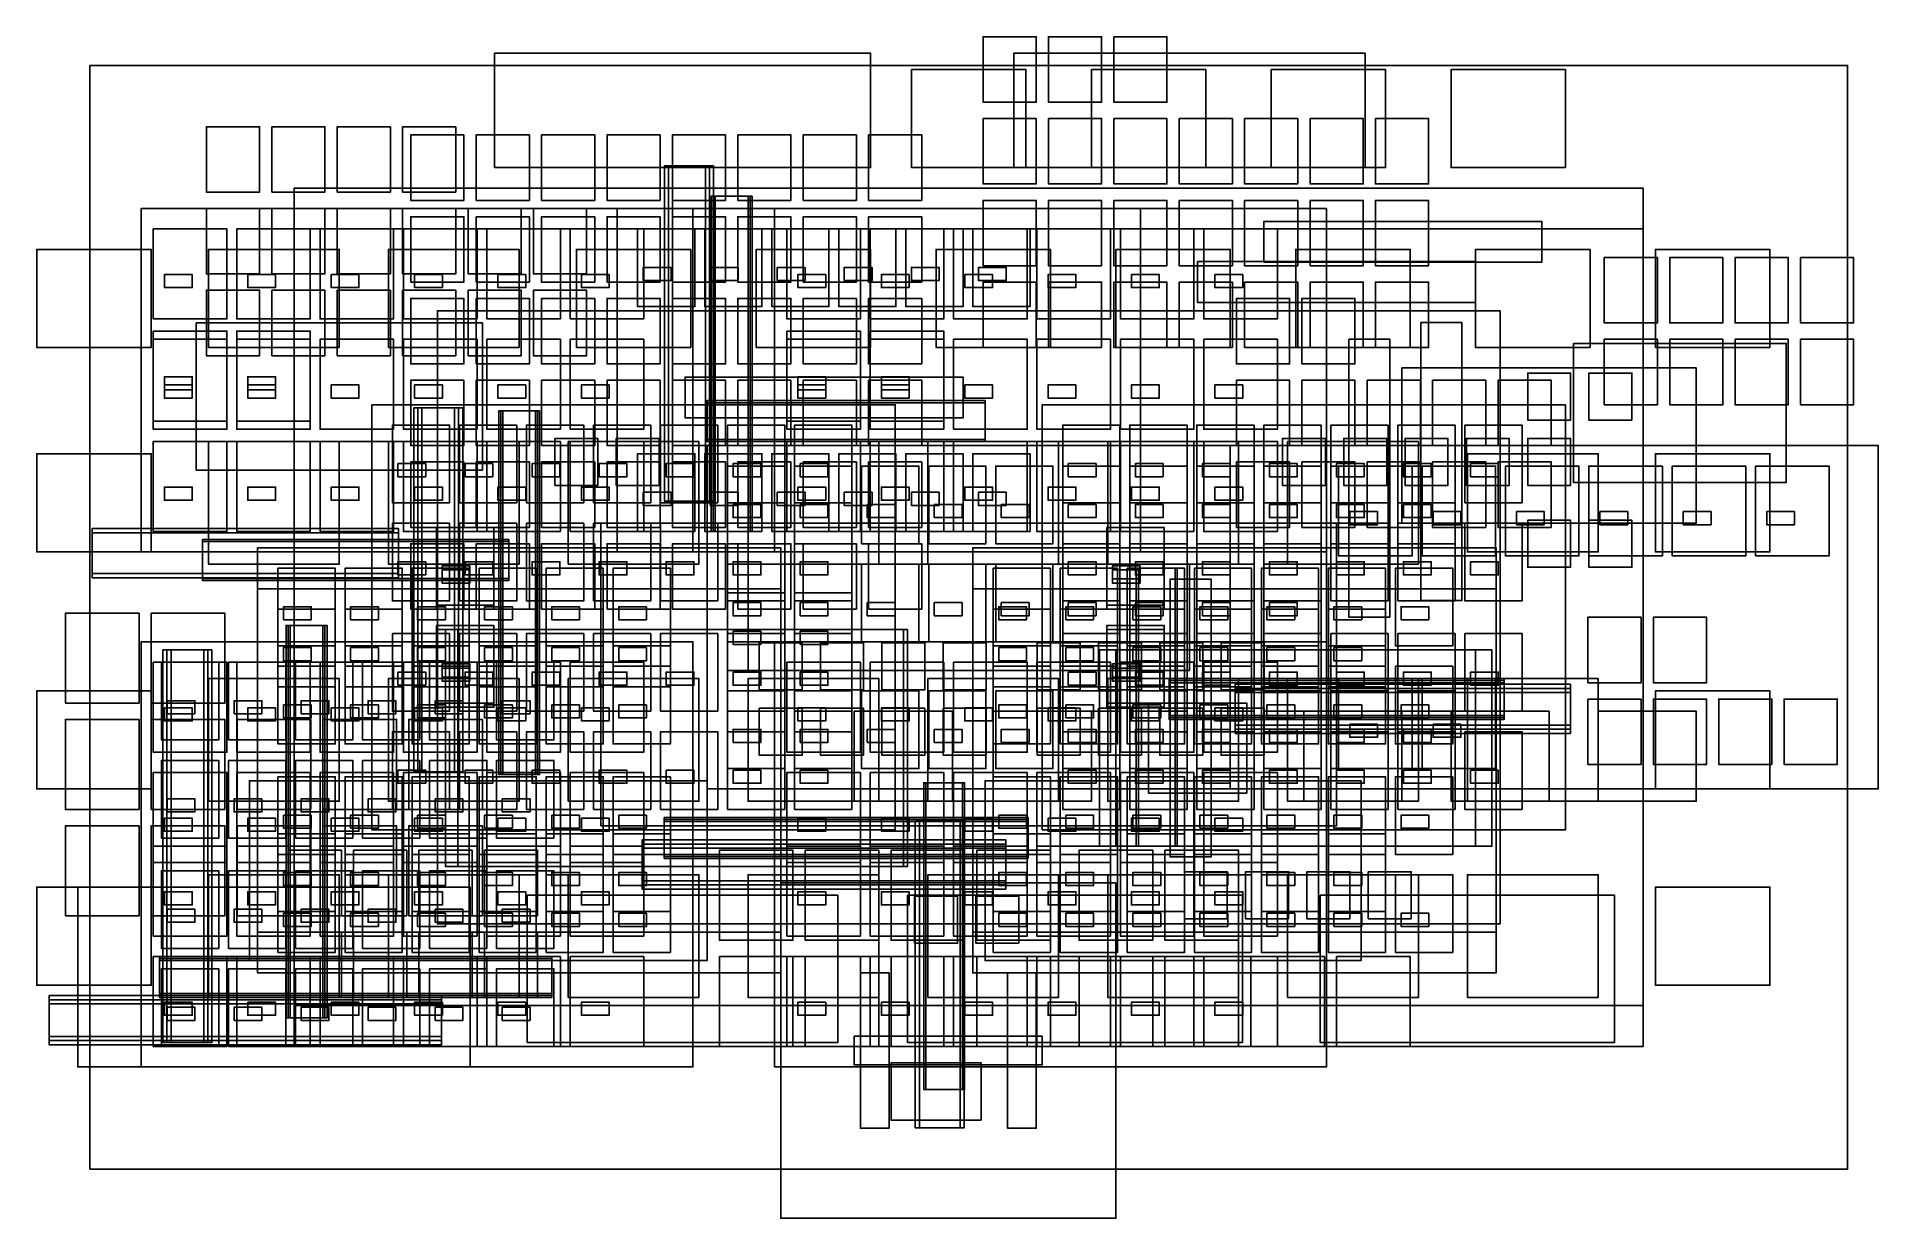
# Model space of a CAD drawing. Header units: feet. Extents: x -228 to 222, y -147 to 142.
import ezdxf

# ---------------------------------------------------------------- set-up
doc = ezdxf.new("R2010")
doc.units = ezdxf.units.FT
for name, color, linetype in [('bed', 7, 'CONTINUOUS'), ('behavioral', 7, 'CONTINUOUS'), ('burn_icu', 7, 'CONTINUOUS'), ('corridor_clean', 7, 'CONTINUOUS'), ('corridor_patient', 7, 'CONTINUOUS'), ('corridor_public', 7, 'CONTINUOUS'), ('corridor_restricted', 7, 'CONTINUOUS'), ('corridor_soiled', 7, 'CONTINUOUS'), ('corridor_sterile', 7, 'CONTINUOUS'), ('ed', 7, 'CONTINUOUS'), ('elevator_bed', 7, 'CONTINUOUS'), ('elevator_public', 7, 'CONTINUOUS'), ('elevator_service', 7, 'CONTINUOUS'), ('elevator_trauma', 7, 'CONTINUOUS'), ('floor', 7, 'CONTINUOUS'), ('helipad', 7, 'CONTINUOUS'), ('icu', 7, 'CONTINUOUS'), ('imaging', 7, 'CONTINUOUS'), ('isolation_bed', 7, 'CONTINUOUS'), ('logistics', 7, 'CONTINUOUS'), ('med_surg', 7, 'CONTINUOUS'), ('nicu', 7, 'CONTINUOUS'), ('oncology', 7, 'CONTINUOUS'), ('pediatrics', 7, 'CONTINUOUS'), ('picu', 7, 'CONTINUOUS'), ('procedure', 7, 'CONTINUOUS'), ('public', 7, 'CONTINUOUS'), ('rehab', 7, 'CONTINUOUS'), ('research', 7, 'CONTINUOUS'), ('telemetry', 7, 'CONTINUOUS'), ('utility', 7, 'CONTINUOUS'), ('women', 7, 'CONTINUOUS')]:
    doc.layers.add(name, color=color, linetype=linetype)

msp = doc.modelspace()

# ---------------------------------------------------------------- linework, layer by layer
at = {"layer": 'bed'}
for points in [[(-108.38, 83.84, 63.75), (-115.18, 83.84, 63.75), (-115.18, 83.84, 65.95), (-108.38, 83.84, 65.95)], [(-115.18, 83.84, 63.75), (-115.18, 80.64, 63.75), (-115.18, 80.64, 65.95), (-115.18, 83.84, 65.95)], [(-115.18, 80.64, 65.95), (-108.38, 80.64, 65.95), (-108.38, 83.84, 65.95), (-115.18, 83.84, 65.95)], [(-115.18, 80.64, 63.75), (-115.18, 83.84, 63.75), (-108.38, 83.84, 63.75), (-108.38, 80.64, 63.75)], [(-108.38, 80.64, 63.75), (-108.38, 83.84, 63.75), (-108.38, 83.84, 65.95), (-108.38, 80.64, 65.95)], [(-87.98, 83.84, 63.75), (-94.78, 83.84, 63.75), (-94.78, 83.84, 65.95), (-87.98, 83.84, 65.95)], [(-94.78, 83.84, 63.75), (-94.78, 80.64, 63.75), (-94.78, 80.64, 65.95), (-94.78, 83.84, 65.95)], [(-94.78, 80.64, 65.95), (-87.98, 80.64, 65.95), (-87.98, 83.84, 65.95), (-94.78, 83.84, 65.95)], [(-94.78, 80.64, 63.75), (-94.78, 83.84, 63.75), (-87.98, 83.84, 63.75), (-87.98, 80.64, 63.75)], [(-87.98, 80.64, 63.75), (-87.98, 83.84, 63.75), (-87.98, 83.84, 65.95), (-87.98, 80.64, 65.95)], [(-56.44, 85.58, 138.75), (-63.24, 85.58, 138.75), (-63.24, 85.58, 140.95), (-56.44, 85.58, 140.95)], [(-63.24, 85.58, 138.75), (-63.24, 82.38, 138.75), (-63.24, 82.38, 140.95), (-63.24, 85.58, 140.95)], [(-63.24, 82.38, 140.95), (-56.44, 82.38, 140.95), (-56.44, 85.58, 140.95), (-63.24, 85.58, 140.95)], [(-63.24, 82.38, 138.75), (-63.24, 85.58, 138.75), (-56.44, 85.58, 138.75), (-56.44, 82.38, 138.75)], [(-63.24, 82.38, 138.75), (-56.44, 82.38, 138.75), (-56.44, 82.38, 140.95), (-63.24, 82.38, 140.95)], [(-56.44, 82.38, 138.75), (-56.44, 85.58, 138.75), (-56.44, 85.58, 140.95), (-56.44, 82.38, 140.95)], [(-40.04, 85.58, 138.75), (-46.84, 85.58, 138.75), (-46.84, 85.58, 140.95), (-40.04, 85.58, 140.95)], [(-46.84, 85.58, 138.75), (-46.84, 82.38, 138.75), (-46.84, 82.38, 140.95), (-46.84, 85.58, 140.95)], [(-46.84, 82.38, 140.95), (-40.04, 82.38, 140.95), (-40.04, 85.58, 140.95), (-46.84, 85.58, 140.95)], [(-46.84, 82.38, 138.75), (-46.84, 85.58, 138.75), (-40.04, 85.58, 138.75), (-40.04, 82.38, 138.75)], [(-46.84, 82.38, 138.75), (-40.04, 82.38, 138.75), (-40.04, 82.38, 140.95), (-46.84, 82.38, 140.95)], [(-40.04, 82.38, 138.75), (-40.04, 85.58, 138.75), (-40.04, 85.58, 140.95), (-40.04, 82.38, 140.95)], [(-23.64, 85.58, 138.75), (-30.44, 85.58, 138.75), (-30.44, 85.58, 140.95), (-23.64, 85.58, 140.95)], [(-30.44, 85.58, 138.75), (-30.44, 82.38, 138.75), (-30.44, 82.38, 140.95), (-30.44, 85.58, 140.95)], [(-30.44, 82.38, 140.95), (-23.64, 82.38, 140.95), (-23.64, 85.58, 140.95), (-30.44, 85.58, 140.95)], [(-30.44, 82.38, 138.75), (-30.44, 85.58, 138.75), (-23.64, 85.58, 138.75), (-23.64, 82.38, 138.75)], [(-23.64, 85.58, 153.75), (-30.44, 85.58, 153.75), (-30.44, 85.58, 155.95), (-23.64, 85.58, 155.95)], [(-30.44, 85.58, 153.75), (-30.44, 82.38, 153.75), (-30.44, 82.38, 155.95), (-30.44, 85.58, 155.95)], [(-30.44, 82.38, 155.95), (-23.64, 82.38, 155.95), (-23.64, 85.58, 155.95), (-30.44, 85.58, 155.95)], [(-30.44, 82.38, 153.75), (-30.44, 85.58, 153.75), (-23.64, 85.58, 153.75), (-23.64, 82.38, 153.75)], [(-30.44, 82.38, 138.75), (-23.64, 82.38, 138.75), (-23.64, 82.38, 140.95), (-30.44, 82.38, 140.95)], [(-30.44, 82.38, 153.75), (-23.64, 82.38, 153.75), (-23.64, 82.38, 155.95), (-30.44, 82.38, 155.95)], [(-23.64, 82.38, 138.75), (-23.64, 85.58, 138.75), (-23.64, 85.58, 140.95), (-23.64, 82.38, 140.95)], [(-23.64, 82.38, 153.75), (-23.64, 85.58, 153.75), (-23.64, 85.58, 155.95), (-23.64, 82.38, 155.95)], [(-7.24, 85.58, 138.75), (-14.04, 85.58, 138.75), (-14.04, 85.58, 140.95), (-7.24, 85.58, 140.95)], [(-14.04, 85.58, 138.75), (-14.04, 82.38, 138.75), (-14.04, 82.38, 140.95), (-14.04, 85.58, 140.95)], [(-14.04, 82.38, 140.95), (-7.24, 82.38, 140.95), (-7.24, 85.58, 140.95), (-14.04, 85.58, 140.95)], [(-14.04, 82.38, 138.75), (-14.04, 85.58, 138.75), (-7.24, 85.58, 138.75), (-7.24, 82.38, 138.75)], [(-7.24, 85.58, 153.75), (-14.04, 85.58, 153.75), (-14.04, 85.58, 155.95), (-7.24, 85.58, 155.95)], [(-14.04, 85.58, 153.75), (-14.04, 82.38, 153.75), (-14.04, 82.38, 155.95), (-14.04, 85.58, 155.95)], [(-14.04, 82.38, 155.95), (-7.24, 82.38, 155.95), (-7.24, 85.58, 155.95), (-14.04, 85.58, 155.95)], [(-14.04, 82.38, 153.75), (-14.04, 85.58, 153.75), (-7.24, 85.58, 153.75), (-7.24, 82.38, 153.75)], [(-14.04, 82.38, 138.75), (-7.24, 82.38, 138.75), (-7.24, 82.38, 140.95), (-14.04, 82.38, 140.95)], [(-14.04, 82.38, 153.75), (-7.24, 82.38, 153.75), (-7.24, 82.38, 155.95), (-14.04, 82.38, 155.95)], [(-7.24, 82.38, 138.75), (-7.24, 85.58, 138.75), (-7.24, 85.58, 140.95), (-7.24, 82.38, 140.95)], [(-7.24, 82.38, 153.75), (-7.24, 85.58, 153.75), (-7.24, 85.58, 155.95), (-7.24, 82.38, 155.95)], [(9.16, 85.58, 138.75), (2.36, 85.58, 138.75), (2.36, 85.58, 140.95), (9.16, 85.58, 140.95)], [(2.36, 85.58, 138.75), (2.36, 82.38, 138.75), (2.36, 82.38, 140.95), (2.36, 85.58, 140.95)], [(2.36, 82.38, 140.95), (9.16, 82.38, 140.95), (9.16, 85.58, 140.95), (2.36, 85.58, 140.95)], [(2.36, 82.38, 138.75), (2.36, 85.58, 138.75), (9.16, 85.58, 138.75), (9.16, 82.38, 138.75)], [(9.16, 85.58, 153.75), (2.36, 85.58, 153.75), (2.36, 85.58, 155.95), (9.16, 85.58, 155.95)], [(2.36, 85.58, 153.75), (2.36, 82.38, 153.75), (2.36, 82.38, 155.95), (2.36, 85.58, 155.95)], [(2.36, 82.38, 155.95), (9.16, 82.38, 155.95), (9.16, 85.58, 155.95), (2.36, 85.58, 155.95)], [(2.36, 82.38, 153.75), (2.36, 85.58, 153.75), (9.16, 85.58, 153.75), (9.16, 82.38, 153.75)], [(2.36, 82.38, 138.75), (9.16, 82.38, 138.75), (9.16, 82.38, 140.95), (2.36, 82.38, 140.95)], [(2.36, 82.38, 153.75), (9.16, 82.38, 153.75), (9.16, 82.38, 155.95), (2.36, 82.38, 155.95)], [(9.16, 82.38, 138.75), (9.16, 85.58, 138.75), (9.16, 85.58, 140.95), (9.16, 82.38, 140.95)], [(9.16, 82.38, 153.75), (9.16, 85.58, 153.75), (9.16, 85.58, 155.95), (9.16, 82.38, 155.95)], [(26.22, 83.84, 63.75), (19.42, 83.84, 63.75), (19.42, 83.84, 65.95), (26.22, 83.84, 65.95)], [(19.42, 83.84, 63.75), (19.42, 80.64, 63.75), (19.42, 80.64, 65.95), (19.42, 83.84, 65.95)], [(19.42, 80.64, 65.95), (26.22, 80.64, 65.95), (26.22, 83.84, 65.95), (19.42, 83.84, 65.95)], [(19.42, 80.64, 63.75), (19.42, 83.84, 63.75), (26.22, 83.84, 63.75), (26.22, 80.64, 63.75)], [(26.22, 80.64, 63.75), (26.22, 83.84, 63.75), (26.22, 83.84, 65.95), (26.22, 80.64, 65.95)], [(46.62, 83.84, 63.75), (39.82, 83.84, 63.75), (39.82, 83.84, 65.95), (46.62, 83.84, 65.95)], [(39.82, 83.84, 63.75), (39.82, 80.64, 63.75), (39.82, 80.64, 65.95), (39.82, 83.84, 65.95)], [(39.82, 80.64, 65.95), (46.62, 80.64, 65.95), (46.62, 83.84, 65.95), (39.82, 83.84, 65.95)], [(39.82, 80.64, 63.75), (39.82, 83.84, 63.75), (46.62, 83.84, 63.75), (46.62, 80.64, 63.75)], [(46.62, 80.64, 63.75), (46.62, 83.84, 63.75), (46.62, 83.84, 65.95), (46.62, 80.64, 65.95)], [(67.02, 83.84, 63.75), (60.22, 83.84, 63.75), (60.22, 83.84, 65.95), (67.02, 83.84, 65.95)], [(60.22, 83.84, 63.75), (60.22, 80.64, 63.75), (60.22, 80.64, 65.95), (60.22, 83.84, 65.95)], [(60.22, 80.64, 65.95), (67.02, 80.64, 65.95), (67.02, 83.84, 65.95), (60.22, 83.84, 65.95)], [(60.22, 80.64, 63.75), (60.22, 83.84, 63.75), (67.02, 83.84, 63.75), (67.02, 80.64, 63.75)], [(67.02, 80.64, 63.75), (67.02, 83.84, 63.75), (67.02, 83.84, 65.95), (67.02, 80.64, 65.95)], [(-115.18, 80.64, 63.75), (-108.38, 80.64, 63.75), (-108.38, 80.64, 65.95), (-115.18, 80.64, 65.95)], [(-94.78, 80.64, 63.75), (-87.98, 80.64, 63.75), (-87.98, 80.64, 65.95), (-94.78, 80.64, 65.95)], [(19.42, 80.64, 63.75), (26.22, 80.64, 63.75), (26.22, 80.64, 65.95), (19.42, 80.64, 65.95)], [(39.82, 80.64, 63.75), (46.62, 80.64, 63.75), (46.62, 80.64, 65.95), (39.82, 80.64, 65.95)], [(60.22, 80.64, 63.75), (67.02, 80.64, 63.75), (67.02, 80.64, 65.95), (60.22, 80.64, 65.95)], [(-189.98, 58.84, 63.75), (-196.78, 58.84, 63.75), (-196.78, 58.84, 65.95), (-189.98, 58.84, 65.95)], [(-196.78, 58.84, 63.75), (-196.78, 55.64, 63.75), (-196.78, 55.64, 65.95), (-196.78, 58.84, 65.95)], [(-196.78, 55.64, 65.95), (-189.98, 55.64, 65.95), (-189.98, 58.84, 65.95), (-196.78, 58.84, 65.95)], [(-196.78, 55.64, 63.75), (-196.78, 58.84, 63.75), (-189.98, 58.84, 63.75), (-189.98, 55.64, 63.75)], [(-189.98, 55.64, 63.75), (-189.98, 58.84, 63.75), (-189.98, 58.84, 65.95), (-189.98, 55.64, 65.95)], [(-169.58, 58.84, 63.75), (-176.38, 58.84, 63.75), (-176.38, 58.84, 65.95), (-169.58, 58.84, 65.95)], [(-176.38, 58.84, 63.75), (-176.38, 55.64, 63.75), (-176.38, 55.64, 65.95), (-176.38, 58.84, 65.95)], [(-176.38, 55.64, 65.95), (-169.58, 55.64, 65.95), (-169.58, 58.84, 65.95), (-176.38, 58.84, 65.95)], [(-176.38, 55.64, 63.75), (-176.38, 58.84, 63.75), (-169.58, 58.84, 63.75), (-169.58, 55.64, 63.75)], [(-169.58, 55.64, 63.75), (-169.58, 58.84, 63.75), (-169.58, 58.84, 65.95), (-169.58, 55.64, 65.95)], [(-34.98, 58.84, 63.75), (-41.78, 58.84, 63.75), (-41.78, 58.84, 65.95), (-34.98, 58.84, 65.95)], [(-41.78, 58.84, 63.75), (-41.78, 55.64, 63.75), (-41.78, 55.64, 65.95), (-41.78, 58.84, 65.95)], [(-41.78, 55.64, 65.95), (-34.98, 55.64, 65.95), (-34.98, 58.84, 65.95), (-41.78, 58.84, 65.95)], [(-41.78, 55.64, 63.75), (-41.78, 58.84, 63.75), (-34.98, 58.84, 63.75), (-34.98, 55.64, 63.75)], [(-34.98, 55.64, 63.75), (-34.98, 58.84, 63.75), (-34.98, 58.84, 65.95), (-34.98, 55.64, 65.95)], [(-14.58, 58.84, 63.75), (-21.38, 58.84, 63.75), (-21.38, 58.84, 65.95), (-14.58, 58.84, 65.95)], [(-21.38, 58.84, 63.75), (-21.38, 55.64, 63.75), (-21.38, 55.64, 65.95), (-21.38, 58.84, 65.95)], [(-21.38, 55.64, 65.95), (-14.58, 55.64, 65.95), (-14.58, 58.84, 65.95), (-21.38, 58.84, 65.95)], [(-21.38, 55.64, 63.75), (-21.38, 58.84, 63.75), (-14.58, 58.84, 63.75), (-14.58, 55.64, 63.75)], [(-14.58, 55.64, 63.75), (-14.58, 58.84, 63.75), (-14.58, 58.84, 65.95), (-14.58, 55.64, 65.95)], [(-189.98, 56.84, 63.75), (-196.78, 56.84, 63.75), (-196.78, 56.84, 65.95), (-189.98, 56.84, 65.95)], [(-196.78, 56.84, 63.75), (-196.78, 53.64, 63.75), (-196.78, 53.64, 65.95), (-196.78, 56.84, 65.95)], [(-196.78, 53.64, 65.95), (-189.98, 53.64, 65.95), (-189.98, 56.84, 65.95), (-196.78, 56.84, 65.95)], [(-196.78, 53.64, 63.75), (-196.78, 56.84, 63.75), (-189.98, 56.84, 63.75), (-189.98, 53.64, 63.75)], [(-196.78, 55.64, 63.75), (-189.98, 55.64, 63.75), (-189.98, 55.64, 65.95), (-196.78, 55.64, 65.95)], [(-189.98, 53.64, 63.75), (-189.98, 56.84, 63.75), (-189.98, 56.84, 65.95), (-189.98, 53.64, 65.95)], [(-169.58, 56.84, 63.75), (-176.38, 56.84, 63.75), (-176.38, 56.84, 65.95), (-169.58, 56.84, 65.95)], [(-176.38, 56.84, 63.75), (-176.38, 53.64, 63.75), (-176.38, 53.64, 65.95), (-176.38, 56.84, 65.95)], [(-176.38, 53.64, 65.95), (-169.58, 53.64, 65.95), (-169.58, 56.84, 65.95), (-176.38, 56.84, 65.95)], [(-176.38, 53.64, 63.75), (-176.38, 56.84, 63.75), (-169.58, 56.84, 63.75), (-169.58, 53.64, 63.75)], [(-176.38, 55.64, 63.75), (-169.58, 55.64, 63.75), (-169.58, 55.64, 65.95), (-176.38, 55.64, 65.95)], [(-169.58, 53.64, 63.75), (-169.58, 56.84, 63.75), (-169.58, 56.84, 65.95), (-169.58, 53.64, 65.95)], [(-149.18, 56.84, 63.75), (-155.98, 56.84, 63.75), (-155.98, 56.84, 65.95), (-149.18, 56.84, 65.95)], [(-155.98, 56.84, 63.75), (-155.98, 53.64, 63.75), (-155.98, 53.64, 65.95), (-155.98, 56.84, 65.95)], [(-155.98, 53.64, 65.95), (-149.18, 53.64, 65.95), (-149.18, 56.84, 65.95), (-155.98, 56.84, 65.95)], [(-155.98, 53.64, 63.75), (-155.98, 56.84, 63.75), (-149.18, 56.84, 63.75), (-149.18, 53.64, 63.75)], [(-149.18, 53.64, 63.75), (-149.18, 56.84, 63.75), (-149.18, 56.84, 65.95), (-149.18, 53.64, 65.95)], [(-128.78, 56.84, 63.75), (-135.58, 56.84, 63.75), (-135.58, 56.84, 65.95), (-128.78, 56.84, 65.95)], [(-135.58, 56.84, 63.75), (-135.58, 53.64, 63.75), (-135.58, 53.64, 65.95), (-135.58, 56.84, 65.95)], [(-135.58, 53.64, 65.95), (-128.78, 53.64, 65.95), (-128.78, 56.84, 65.95), (-135.58, 56.84, 65.95)], [(-135.58, 53.64, 63.75), (-135.58, 56.84, 63.75), (-128.78, 56.84, 63.75), (-128.78, 53.64, 63.75)], [(-128.78, 53.64, 63.75), (-128.78, 56.84, 63.75), (-128.78, 56.84, 65.95), (-128.78, 53.64, 65.95)], [(-108.38, 56.84, 63.75), (-115.18, 56.84, 63.75), (-115.18, 56.84, 65.95), (-108.38, 56.84, 65.95)], [(-115.18, 56.84, 63.75), (-115.18, 53.64, 63.75), (-115.18, 53.64, 65.95), (-115.18, 56.84, 65.95)], [(-115.18, 53.64, 65.95), (-108.38, 53.64, 65.95), (-108.38, 56.84, 65.95), (-115.18, 56.84, 65.95)], [(-115.18, 53.64, 63.75), (-115.18, 56.84, 63.75), (-108.38, 56.84, 63.75), (-108.38, 53.64, 63.75)], [(-108.38, 53.64, 63.75), (-108.38, 56.84, 63.75), (-108.38, 56.84, 65.95), (-108.38, 53.64, 65.95)], [(-87.98, 56.84, 63.75), (-94.78, 56.84, 63.75), (-94.78, 56.84, 65.95), (-87.98, 56.84, 65.95)], [(-94.78, 56.84, 63.75), (-94.78, 53.64, 63.75), (-94.78, 53.64, 65.95), (-94.78, 56.84, 65.95)], [(-94.78, 53.64, 65.95), (-87.98, 53.64, 65.95), (-87.98, 56.84, 65.95), (-94.78, 56.84, 65.95)], [(-94.78, 53.64, 63.75), (-94.78, 56.84, 63.75), (-87.98, 56.84, 63.75), (-87.98, 53.64, 63.75)], [(-87.98, 53.64, 63.75), (-87.98, 56.84, 63.75), (-87.98, 56.84, 65.95), (-87.98, 53.64, 65.95)], [(-34.98, 56.84, 63.75), (-41.78, 56.84, 63.75), (-41.78, 56.84, 65.95), (-34.98, 56.84, 65.95)], [(-41.78, 56.84, 63.75), (-41.78, 53.64, 63.75), (-41.78, 53.64, 65.95), (-41.78, 56.84, 65.95)], [(-41.78, 53.64, 65.95), (-34.98, 53.64, 65.95), (-34.98, 56.84, 65.95), (-41.78, 56.84, 65.95)], [(-41.78, 53.64, 63.75), (-41.78, 56.84, 63.75), (-34.98, 56.84, 63.75), (-34.98, 53.64, 63.75)], [(-41.78, 55.64, 63.75), (-34.98, 55.64, 63.75), (-34.98, 55.64, 65.95), (-41.78, 55.64, 65.95)], [(-34.98, 53.64, 63.75), (-34.98, 56.84, 63.75), (-34.98, 56.84, 65.95), (-34.98, 53.64, 65.95)], [(-14.58, 56.84, 63.75), (-21.38, 56.84, 63.75), (-21.38, 56.84, 65.95), (-14.58, 56.84, 65.95)], [(-21.38, 56.84, 63.75), (-21.38, 53.64, 63.75), (-21.38, 53.64, 65.95), (-21.38, 56.84, 65.95)], [(-21.38, 53.64, 65.95), (-14.58, 53.64, 65.95), (-14.58, 56.84, 65.95), (-21.38, 56.84, 65.95)], [(-21.38, 53.64, 63.75), (-21.38, 56.84, 63.75), (-14.58, 56.84, 63.75), (-14.58, 53.64, 63.75)], [(-21.38, 55.64, 63.75), (-14.58, 55.64, 63.75), (-14.58, 55.64, 65.95), (-21.38, 55.64, 65.95)], [(-14.58, 53.64, 63.75), (-14.58, 56.84, 63.75), (-14.58, 56.84, 65.95), (-14.58, 53.64, 65.95)], [(5.82, 56.84, 63.75), (-0.98, 56.84, 63.75), (-0.98, 56.84, 65.95), (5.82, 56.84, 65.95)], [(-0.98, 56.84, 63.75), (-0.98, 53.64, 63.75), (-0.98, 53.64, 65.95), (-0.98, 56.84, 65.95)], [(-0.98, 53.64, 65.95), (5.82, 53.64, 65.95), (5.82, 56.84, 65.95), (-0.98, 56.84, 65.95)], [(-0.98, 53.64, 63.75), (-0.98, 56.84, 63.75), (5.82, 56.84, 63.75), (5.82, 53.64, 63.75)], [(5.82, 53.64, 63.75), (5.82, 56.84, 63.75), (5.82, 56.84, 65.95), (5.82, 53.64, 65.95)], [(26.22, 56.84, 63.75), (19.42, 56.84, 63.75), (19.42, 56.84, 65.95), (26.22, 56.84, 65.95)], [(19.42, 56.84, 63.75), (19.42, 53.64, 63.75), (19.42, 53.64, 65.95), (19.42, 56.84, 65.95)], [(19.42, 53.64, 65.95), (26.22, 53.64, 65.95), (26.22, 56.84, 65.95), (19.42, 56.84, 65.95)], [(19.42, 53.64, 63.75), (19.42, 56.84, 63.75), (26.22, 56.84, 63.75), (26.22, 53.64, 63.75)], [(26.22, 53.64, 63.75), (26.22, 56.84, 63.75), (26.22, 56.84, 65.95), (26.22, 53.64, 65.95)], [(46.62, 56.84, 63.75), (39.82, 56.84, 63.75), (39.82, 56.84, 65.95), (46.62, 56.84, 65.95)], [(39.82, 56.84, 63.75), (39.82, 53.64, 63.75), (39.82, 53.64, 65.95), (39.82, 56.84, 65.95)], [(39.82, 53.64, 65.95), (46.62, 53.64, 65.95), (46.62, 56.84, 65.95), (39.82, 56.84, 65.95)], [(39.82, 53.64, 63.75), (39.82, 56.84, 63.75), (46.62, 56.84, 63.75), (46.62, 53.64, 63.75)], [(46.62, 53.64, 63.75), (46.62, 56.84, 63.75), (46.62, 56.84, 65.95), (46.62, 53.64, 65.95)], [(67.02, 56.84, 63.75), (60.22, 56.84, 63.75), (60.22, 56.84, 65.95), (67.02, 56.84, 65.95)], [(60.22, 56.84, 63.75), (60.22, 53.64, 63.75), (60.22, 53.64, 65.95), (60.22, 56.84, 65.95)], [(60.22, 53.64, 65.95), (67.02, 53.64, 65.95), (67.02, 56.84, 65.95), (60.22, 56.84, 65.95)], [(60.22, 53.64, 63.75), (60.22, 56.84, 63.75), (67.02, 56.84, 63.75), (67.02, 53.64, 63.75)], [(67.02, 53.64, 63.75), (67.02, 56.84, 63.75), (67.02, 56.84, 65.95), (67.02, 53.64, 65.95)], [(-196.78, 53.64, 63.75), (-189.98, 53.64, 63.75), (-189.98, 53.64, 65.95), (-196.78, 53.64, 65.95)], [(-176.38, 53.64, 63.75), (-169.58, 53.64, 63.75), (-169.58, 53.64, 65.95), (-176.38, 53.64, 65.95)], [(-155.98, 53.64, 63.75), (-149.18, 53.64, 63.75), (-149.18, 53.64, 65.95), (-155.98, 53.64, 65.95)], [(-135.58, 53.64, 63.75), (-128.78, 53.64, 63.75), (-128.78, 53.64, 65.95), (-135.58, 53.64, 65.95)], [(-115.18, 53.64, 63.75), (-108.38, 53.64, 63.75), (-108.38, 53.64, 65.95), (-115.18, 53.64, 65.95)], [(-94.78, 53.64, 63.75), (-87.98, 53.64, 63.75), (-87.98, 53.64, 65.95), (-94.78, 53.64, 65.95)], [(-41.78, 53.64, 63.75), (-34.98, 53.64, 63.75), (-34.98, 53.64, 65.95), (-41.78, 53.64, 65.95)], [(-21.38, 53.64, 63.75), (-14.58, 53.64, 63.75), (-14.58, 53.64, 65.95), (-21.38, 53.64, 65.95)], [(-0.98, 53.64, 63.75), (5.82, 53.64, 63.75), (5.82, 53.64, 65.95), (-0.98, 53.64, 65.95)], [(19.42, 53.64, 63.75), (26.22, 53.64, 63.75), (26.22, 53.64, 65.95), (19.42, 53.64, 65.95)], [(39.82, 53.64, 63.75), (46.62, 53.64, 63.75), (46.62, 53.64, 65.95), (39.82, 53.64, 65.95)], [(60.22, 53.64, 63.75), (67.02, 53.64, 63.75), (67.02, 53.64, 65.95), (60.22, 53.64, 65.95)], [(-100.04, 37.58, 108.75), (-106.84, 37.58, 108.75), (-106.84, 37.58, 110.95), (-100.04, 37.58, 110.95)], [(-106.84, 37.58, 108.75), (-106.84, 34.38, 108.75), (-106.84, 34.38, 110.95), (-106.84, 37.58, 110.95)], [(-106.84, 34.38, 110.95), (-100.04, 34.38, 110.95), (-100.04, 37.58, 110.95), (-106.84, 37.58, 110.95)], [(-106.84, 34.38, 108.75), (-106.84, 37.58, 108.75), (-100.04, 37.58, 108.75), (-100.04, 34.38, 108.75)], [(-100.04, 34.38, 108.75), (-100.04, 37.58, 108.75), (-100.04, 37.58, 110.95), (-100.04, 34.38, 110.95)], [(-83.64, 37.58, 78.75), (-90.44, 37.58, 78.75), (-90.44, 37.58, 80.95), (-83.64, 37.58, 80.95)], [(-90.44, 37.58, 78.75), (-90.44, 34.38, 78.75), (-90.44, 34.38, 80.95), (-90.44, 37.58, 80.95)], [(-90.44, 34.38, 80.95), (-83.64, 34.38, 80.95), (-83.64, 37.58, 80.95), (-90.44, 37.58, 80.95)], [(-90.44, 34.38, 78.75), (-90.44, 37.58, 78.75), (-83.64, 37.58, 78.75), (-83.64, 34.38, 78.75)], [(-83.64, 37.58, 93.75), (-90.44, 37.58, 93.75), (-90.44, 37.58, 95.95), (-83.64, 37.58, 95.95)], [(-90.44, 37.58, 93.75), (-90.44, 34.38, 93.75), (-90.44, 34.38, 95.95), (-90.44, 37.58, 95.95)], [(-90.44, 34.38, 95.95), (-83.64, 34.38, 95.95), (-83.64, 37.58, 95.95), (-90.44, 37.58, 95.95)], [(-90.44, 34.38, 93.75), (-90.44, 37.58, 93.75), (-83.64, 37.58, 93.75), (-83.64, 34.38, 93.75)], [(-83.64, 37.58, 108.75), (-90.44, 37.58, 108.75), (-90.44, 37.58, 110.95), (-83.64, 37.58, 110.95)], [(-90.44, 37.58, 108.75), (-90.44, 34.38, 108.75), (-90.44, 34.38, 110.95), (-90.44, 37.58, 110.95)], [(-90.44, 34.38, 110.95), (-83.64, 34.38, 110.95), (-83.64, 37.58, 110.95), (-90.44, 37.58, 110.95)], [(-90.44, 34.38, 108.75), (-90.44, 37.58, 108.75), (-83.64, 37.58, 108.75), (-83.64, 34.38, 108.75)], [(-83.64, 34.38, 78.75), (-83.64, 37.58, 78.75), (-83.64, 37.58, 80.95), (-83.64, 34.38, 80.95)], [(-83.64, 34.38, 93.75), (-83.64, 37.58, 93.75), (-83.64, 37.58, 95.95), (-83.64, 34.38, 95.95)], [(-83.64, 34.38, 108.75), (-83.64, 37.58, 108.75), (-83.64, 37.58, 110.95), (-83.64, 34.38, 110.95)], [(-67.24, 37.58, 78.75), (-74.04, 37.58, 78.75), (-74.04, 37.58, 80.95), (-67.24, 37.58, 80.95)], [(-74.04, 37.58, 78.75), (-74.04, 34.38, 78.75), (-74.04, 34.38, 80.95), (-74.04, 37.58, 80.95)], [(-74.04, 34.38, 80.95), (-67.24, 34.38, 80.95), (-67.24, 37.58, 80.95), (-74.04, 37.58, 80.95)], [(-74.04, 34.38, 78.75), (-74.04, 37.58, 78.75), (-67.24, 37.58, 78.75), (-67.24, 34.38, 78.75)], [(-67.24, 37.58, 93.75), (-74.04, 37.58, 93.75), (-74.04, 37.58, 95.95), (-67.24, 37.58, 95.95)], [(-74.04, 37.58, 93.75), (-74.04, 34.38, 93.75), (-74.04, 34.38, 95.95), (-74.04, 37.58, 95.95)], [(-74.04, 34.38, 95.95), (-67.24, 34.38, 95.95), (-67.24, 37.58, 95.95), (-74.04, 37.58, 95.95)], [(-74.04, 34.38, 93.75), (-74.04, 37.58, 93.75), (-67.24, 37.58, 93.75), (-67.24, 34.38, 93.75)], [(-67.24, 37.58, 108.75), (-74.04, 37.58, 108.75), (-74.04, 37.58, 110.95), (-67.24, 37.58, 110.95)], [(-74.04, 37.58, 108.75), (-74.04, 34.38, 108.75), (-74.04, 34.38, 110.95), (-74.04, 37.58, 110.95)], [(-74.04, 34.38, 110.95), (-67.24, 34.38, 110.95), (-67.24, 37.58, 110.95), (-74.04, 37.58, 110.95)], [(-74.04, 34.38, 108.75), (-74.04, 37.58, 108.75), (-67.24, 37.58, 108.75), (-67.24, 34.38, 108.75)], [(-67.24, 37.58, 123.75), (-74.04, 37.58, 123.75), (-74.04, 37.58, 125.95), (-67.24, 37.58, 125.95)], [(-74.04, 37.58, 123.75), (-74.04, 34.38, 123.75), (-74.04, 34.38, 125.95), (-74.04, 37.58, 125.95)], [(-74.04, 34.38, 125.95), (-67.24, 34.38, 125.95), (-67.24, 37.58, 125.95), (-74.04, 37.58, 125.95)], [(-74.04, 34.38, 123.75), (-74.04, 37.58, 123.75), (-67.24, 37.58, 123.75), (-67.24, 34.38, 123.75)], [(-67.24, 37.58, 168.75), (-74.04, 37.58, 168.75), (-74.04, 37.58, 170.95), (-67.24, 37.58, 170.95)], [(-74.04, 37.58, 168.75), (-74.04, 34.38, 168.75), (-74.04, 34.38, 170.95), (-74.04, 37.58, 170.95)], [(-74.04, 34.38, 170.95), (-67.24, 34.38, 170.95), (-67.24, 37.58, 170.95), (-74.04, 37.58, 170.95)], [(-74.04, 34.38, 168.75), (-74.04, 37.58, 168.75), (-67.24, 37.58, 168.75), (-67.24, 34.38, 168.75)], [(-67.24, 34.38, 78.75), (-67.24, 37.58, 78.75), (-67.24, 37.58, 80.95), (-67.24, 34.38, 80.95)], [(-67.24, 34.38, 93.75), (-67.24, 37.58, 93.75), (-67.24, 37.58, 95.95), (-67.24, 34.38, 95.95)], [(-67.24, 34.38, 108.75), (-67.24, 37.58, 108.75), (-67.24, 37.58, 110.95), (-67.24, 34.38, 110.95)], [(-67.24, 34.38, 123.75), (-67.24, 37.58, 123.75), (-67.24, 37.58, 125.95), (-67.24, 34.38, 125.95)], [(-67.24, 34.38, 168.75), (-67.24, 37.58, 168.75), (-67.24, 37.58, 170.95), (-67.24, 34.38, 170.95)], [(-50.84, 37.58, 78.75), (-57.64, 37.58, 78.75), (-57.64, 37.58, 80.95), (-50.84, 37.58, 80.95)], [(-57.64, 37.58, 78.75), (-57.64, 34.38, 78.75), (-57.64, 34.38, 80.95), (-57.64, 37.58, 80.95)], [(-57.64, 34.38, 80.95), (-50.84, 34.38, 80.95), (-50.84, 37.58, 80.95), (-57.64, 37.58, 80.95)], [(-57.64, 34.38, 78.75), (-57.64, 37.58, 78.75), (-50.84, 37.58, 78.75), (-50.84, 34.38, 78.75)], [(-50.84, 37.58, 93.75), (-57.64, 37.58, 93.75), (-57.64, 37.58, 95.95), (-50.84, 37.58, 95.95)], [(-57.64, 37.58, 93.75), (-57.64, 34.38, 93.75), (-57.64, 34.38, 95.95), (-57.64, 37.58, 95.95)], [(-57.64, 34.38, 95.95), (-50.84, 34.38, 95.95), (-50.84, 37.58, 95.95), (-57.64, 37.58, 95.95)], [(-57.64, 34.38, 93.75), (-57.64, 37.58, 93.75), (-50.84, 37.58, 93.75), (-50.84, 34.38, 93.75)], [(-50.84, 37.58, 108.75), (-57.64, 37.58, 108.75), (-57.64, 37.58, 110.95), (-50.84, 37.58, 110.95)], [(-57.64, 37.58, 108.75), (-57.64, 34.38, 108.75), (-57.64, 34.38, 110.95), (-57.64, 37.58, 110.95)], [(-57.64, 34.38, 110.95), (-50.84, 34.38, 110.95), (-50.84, 37.58, 110.95), (-57.64, 37.58, 110.95)], [(-57.64, 34.38, 108.75), (-57.64, 37.58, 108.75), (-50.84, 37.58, 108.75), (-50.84, 34.38, 108.75)], [(-50.84, 37.58, 123.75), (-57.64, 37.58, 123.75), (-57.64, 37.58, 125.95), (-50.84, 37.58, 125.95)], [(-57.64, 37.58, 123.75), (-57.64, 34.38, 123.75), (-57.64, 34.38, 125.95), (-57.64, 37.58, 125.95)], [(-57.64, 34.38, 125.95), (-50.84, 34.38, 125.95), (-50.84, 37.58, 125.95), (-57.64, 37.58, 125.95)], [(-57.64, 34.38, 123.75), (-57.64, 37.58, 123.75), (-50.84, 37.58, 123.75), (-50.84, 34.38, 123.75)], [(-50.84, 37.58, 168.75), (-57.64, 37.58, 168.75), (-57.64, 37.58, 170.95), (-50.84, 37.58, 170.95)], [(-57.64, 37.58, 168.75), (-57.64, 34.38, 168.75), (-57.64, 34.38, 170.95), (-57.64, 37.58, 170.95)], [(-57.64, 34.38, 170.95), (-50.84, 34.38, 170.95), (-50.84, 37.58, 170.95), (-57.64, 37.58, 170.95)], [(-57.64, 34.38, 168.75), (-57.64, 37.58, 168.75), (-50.84, 37.58, 168.75), (-50.84, 34.38, 168.75)], [(-50.84, 34.38, 78.75), (-50.84, 37.58, 78.75), (-50.84, 37.58, 80.95), (-50.84, 34.38, 80.95)], [(-50.84, 34.38, 93.75), (-50.84, 37.58, 93.75), (-50.84, 37.58, 95.95), (-50.84, 34.38, 95.95)], [(-50.84, 34.38, 108.75), (-50.84, 37.58, 108.75), (-50.84, 37.58, 110.95), (-50.84, 34.38, 110.95)], [(-50.84, 34.38, 123.75), (-50.84, 37.58, 123.75), (-50.84, 37.58, 125.95), (-50.84, 34.38, 125.95)], [(-50.84, 34.38, 168.75), (-50.84, 37.58, 168.75), (-50.84, 37.58, 170.95), (-50.84, 34.38, 170.95)], [(-34.44, 37.58, 78.75), (-41.24, 37.58, 78.75), (-41.24, 37.58, 80.95), (-34.44, 37.58, 80.95)], [(-41.24, 37.58, 78.75), (-41.24, 34.38, 78.75), (-41.24, 34.38, 80.95), (-41.24, 37.58, 80.95)], [(-41.24, 34.38, 80.95), (-34.44, 34.38, 80.95), (-34.44, 37.58, 80.95), (-41.24, 37.58, 80.95)], [(-41.24, 34.38, 78.75), (-41.24, 37.58, 78.75), (-34.44, 37.58, 78.75), (-34.44, 34.38, 78.75)], [(-34.44, 37.58, 93.75), (-41.24, 37.58, 93.75), (-41.24, 37.58, 95.95), (-34.44, 37.58, 95.95)], [(-41.24, 37.58, 93.75), (-41.24, 34.38, 93.75), (-41.24, 34.38, 95.95), (-41.24, 37.58, 95.95)], [(-41.24, 34.38, 95.95), (-34.44, 34.38, 95.95), (-34.44, 37.58, 95.95), (-41.24, 37.58, 95.95)], [(-41.24, 34.38, 93.75), (-41.24, 37.58, 93.75), (-34.44, 37.58, 93.75), (-34.44, 34.38, 93.75)], [(-34.44, 37.58, 123.75), (-41.24, 37.58, 123.75), (-41.24, 37.58, 125.95), (-34.44, 37.58, 125.95)], [(-41.24, 37.58, 123.75), (-41.24, 34.38, 123.75), (-41.24, 34.38, 125.95), (-41.24, 37.58, 125.95)], [(-41.24, 34.38, 125.95), (-34.44, 34.38, 125.95), (-34.44, 37.58, 125.95), (-41.24, 37.58, 125.95)], [(-41.24, 34.38, 123.75), (-41.24, 37.58, 123.75), (-34.44, 37.58, 123.75), (-34.44, 34.38, 123.75)], [(-34.44, 34.38, 78.75), (-34.44, 37.58, 78.75), (-34.44, 37.58, 80.95), (-34.44, 34.38, 80.95)], [(-34.44, 34.38, 93.75), (-34.44, 37.58, 93.75), (-34.44, 37.58, 95.95), (-34.44, 34.38, 95.95)], [(-34.44, 34.38, 123.75), (-34.44, 37.58, 123.75), (-34.44, 37.58, 125.95), (-34.44, 34.38, 125.95)], [(63.96, 37.58, 108.75), (57.16, 37.58, 108.75), (57.16, 37.58, 110.95), (63.96, 37.58, 110.95)], [(57.16, 37.58, 108.75), (57.16, 34.38, 108.75), (57.16, 34.38, 110.95), (57.16, 37.58, 110.95)], [(57.16, 34.38, 110.95), (63.96, 34.38, 110.95), (63.96, 37.58, 110.95), (57.16, 37.58, 110.95)], [(57.16, 34.38, 108.75), (57.16, 37.58, 108.75), (63.96, 37.58, 108.75), (63.96, 34.38, 108.75)], [(63.96, 34.38, 108.75), (63.96, 37.58, 108.75), (63.96, 37.58, 110.95), (63.96, 34.38, 110.95)], [(80.36, 37.58, 78.75), (73.56, 37.58, 78.75), (73.56, 37.58, 80.95), (80.36, 37.58, 80.95)], [(73.56, 37.58, 78.75), (73.56, 34.38, 78.75), (73.56, 34.38, 80.95), (73.56, 37.58, 80.95)], [(73.56, 34.38, 80.95), (80.36, 34.38, 80.95), (80.36, 37.58, 80.95), (73.56, 37.58, 80.95)], [(73.56, 34.38, 78.75), (73.56, 37.58, 78.75), (80.36, 37.58, 78.75), (80.36, 34.38, 78.75)], [(80.36, 37.58, 93.75), (73.56, 37.58, 93.75), (73.56, 37.58, 95.95), (80.36, 37.58, 95.95)], [(73.56, 37.58, 93.75), (73.56, 34.38, 93.75), (73.56, 34.38, 95.95), (73.56, 37.58, 95.95)], [(73.56, 34.38, 95.95), (80.36, 34.38, 95.95), (80.36, 37.58, 95.95), (73.56, 37.58, 95.95)], [(73.56, 34.38, 93.75), (73.56, 37.58, 93.75), (80.36, 37.58, 93.75), (80.36, 34.38, 93.75)], [(80.36, 37.58, 108.75), (73.56, 37.58, 108.75), (73.56, 37.58, 110.95), (80.36, 37.58, 110.95)], [(73.56, 37.58, 108.75), (73.56, 34.38, 108.75), (73.56, 34.38, 110.95), (73.56, 37.58, 110.95)], [(73.56, 34.38, 110.95), (80.36, 34.38, 110.95), (80.36, 37.58, 110.95), (73.56, 37.58, 110.95)], [(73.56, 34.38, 108.75), (73.56, 37.58, 108.75), (80.36, 37.58, 108.75), (80.36, 34.38, 108.75)], [(80.36, 34.38, 78.75), (80.36, 37.58, 78.75), (80.36, 37.58, 80.95), (80.36, 34.38, 80.95)], [(80.36, 34.38, 93.75), (80.36, 37.58, 93.75), (80.36, 37.58, 95.95), (80.36, 34.38, 95.95)], [(80.36, 34.38, 108.75), (80.36, 37.58, 108.75), (80.36, 37.58, 110.95), (80.36, 34.38, 110.95)], [(96.76, 37.58, 78.75), (89.96, 37.58, 78.75), (89.96, 37.58, 80.95), (96.76, 37.58, 80.95)], [(89.96, 37.58, 78.75), (89.96, 34.38, 78.75), (89.96, 34.38, 80.95), (89.96, 37.58, 80.95)], [(89.96, 34.38, 80.95), (96.76, 34.38, 80.95), (96.76, 37.58, 80.95), (89.96, 37.58, 80.95)], [(89.96, 34.38, 78.75), (89.96, 37.58, 78.75), (96.76, 37.58, 78.75), (96.76, 34.38, 78.75)], [(96.76, 37.58, 93.75), (89.96, 37.58, 93.75), (89.96, 37.58, 95.95), (96.76, 37.58, 95.95)], [(89.96, 37.58, 93.75), (89.96, 34.38, 93.75), (89.96, 34.38, 95.95), (89.96, 37.58, 95.95)], [(89.96, 34.38, 95.95), (96.76, 34.38, 95.95), (96.76, 37.58, 95.95), (89.96, 37.58, 95.95)], [(89.96, 34.38, 93.75), (89.96, 37.58, 93.75), (96.76, 37.58, 93.75), (96.76, 34.38, 93.75)], [(96.76, 37.58, 108.75), (89.96, 37.58, 108.75), (89.96, 37.58, 110.95), (96.76, 37.58, 110.95)], [(89.96, 37.58, 108.75), (89.96, 34.38, 108.75), (89.96, 34.38, 110.95), (89.96, 37.58, 110.95)], [(89.96, 34.38, 110.95), (96.76, 34.38, 110.95), (96.76, 37.58, 110.95), (89.96, 37.58, 110.95)], [(89.96, 34.38, 108.75), (89.96, 37.58, 108.75), (96.76, 37.58, 108.75), (96.76, 34.38, 108.75)], [(96.76, 37.58, 123.75), (89.96, 37.58, 123.75), (89.96, 37.58, 125.95), (96.76, 37.58, 125.95)], [(89.96, 37.58, 123.75), (89.96, 34.38, 123.75), (89.96, 34.38, 125.95), (89.96, 37.58, 125.95)], [(89.96, 34.38, 125.95), (96.76, 34.38, 125.95), (96.76, 37.58, 125.95), (89.96, 37.58, 125.95)], [(89.96, 34.38, 123.75), (89.96, 37.58, 123.75), (96.76, 37.58, 123.75), (96.76, 34.38, 123.75)], [(96.76, 34.38, 78.75), (96.76, 37.58, 78.75), (96.76, 37.58, 80.95), (96.76, 34.38, 80.95)], [(96.76, 34.38, 93.75), (96.76, 37.58, 93.75), (96.76, 37.58, 95.95), (96.76, 34.38, 95.95)], [(96.76, 34.38, 108.75), (96.76, 37.58, 108.75), (96.76, 37.58, 110.95), (96.76, 34.38, 110.95)], [(96.76, 34.38, 123.75), (96.76, 37.58, 123.75), (96.76, 37.58, 125.95), (96.76, 34.38, 125.95)], [(113.16, 37.58, 78.75), (106.36, 37.58, 78.75), (106.36, 37.58, 80.95), (113.16, 37.58, 80.95)], [(106.36, 37.58, 78.75), (106.36, 34.38, 78.75), (106.36, 34.38, 80.95), (106.36, 37.58, 80.95)], [(106.36, 34.38, 80.95), (113.16, 34.38, 80.95), (113.16, 37.58, 80.95), (106.36, 37.58, 80.95)], [(106.36, 34.38, 78.75), (106.36, 37.58, 78.75), (113.16, 37.58, 78.75), (113.16, 34.38, 78.75)], [(113.16, 37.58, 93.75), (106.36, 37.58, 93.75), (106.36, 37.58, 95.95), (113.16, 37.58, 95.95)], [(106.36, 37.58, 93.75), (106.36, 34.38, 93.75), (106.36, 34.38, 95.95), (106.36, 37.58, 95.95)], [(106.36, 34.38, 95.95), (113.16, 34.38, 95.95), (113.16, 37.58, 95.95), (106.36, 37.58, 95.95)], [(106.36, 34.38, 93.75), (106.36, 37.58, 93.75), (113.16, 37.58, 93.75), (113.16, 34.38, 93.75)], [(113.16, 37.58, 108.75), (106.36, 37.58, 108.75), (106.36, 37.58, 110.95), (113.16, 37.58, 110.95)], [(106.36, 37.58, 108.75), (106.36, 34.38, 108.75), (106.36, 34.38, 110.95), (106.36, 37.58, 110.95)], [(106.36, 34.38, 110.95), (113.16, 34.38, 110.95), (113.16, 37.58, 110.95), (106.36, 37.58, 110.95)], [(106.36, 34.38, 108.75), (106.36, 37.58, 108.75), (113.16, 37.58, 108.75), (113.16, 34.38, 108.75)], [(113.16, 37.58, 123.75), (106.36, 37.58, 123.75), (106.36, 37.58, 125.95), (113.16, 37.58, 125.95)], [(106.36, 37.58, 123.75), (106.36, 34.38, 123.75), (106.36, 34.38, 125.95), (106.36, 37.58, 125.95)], [(106.36, 34.38, 125.95), (113.16, 34.38, 125.95), (113.16, 37.58, 125.95), (106.36, 37.58, 125.95)], [(106.36, 34.38, 123.75), (106.36, 37.58, 123.75), (113.16, 37.58, 123.75), (113.16, 34.38, 123.75)], [(113.16, 34.38, 78.75), (113.16, 37.58, 78.75), (113.16, 37.58, 80.95), (113.16, 34.38, 80.95)], [(113.16, 34.38, 93.75), (113.16, 37.58, 93.75), (113.16, 37.58, 95.95), (113.16, 34.38, 95.95)], [(113.16, 34.38, 108.75), (113.16, 37.58, 108.75), (113.16, 37.58, 110.95), (113.16, 34.38, 110.95)], [(113.16, 34.38, 123.75), (113.16, 37.58, 123.75), (113.16, 37.58, 125.95), (113.16, 34.38, 125.95)], [(129.56, 37.58, 78.75), (122.76, 37.58, 78.75), (122.76, 37.58, 80.95), (129.56, 37.58, 80.95)], [(122.76, 37.58, 78.75), (122.76, 34.38, 78.75), (122.76, 34.38, 80.95), (122.76, 37.58, 80.95)], [(122.76, 34.38, 80.95), (129.56, 34.38, 80.95), (129.56, 37.58, 80.95), (122.76, 37.58, 80.95)], [(122.76, 34.38, 78.75), (122.76, 37.58, 78.75), (129.56, 37.58, 78.75), (129.56, 34.38, 78.75)], [(129.56, 37.58, 93.75), (122.76, 37.58, 93.75), (122.76, 37.58, 95.95), (129.56, 37.58, 95.95)], [(122.76, 37.58, 93.75), (122.76, 34.38, 93.75), (122.76, 34.38, 95.95), (122.76, 37.58, 95.95)], [(122.76, 34.38, 95.95), (129.56, 34.38, 95.95), (129.56, 37.58, 95.95), (122.76, 37.58, 95.95)], [(122.76, 34.38, 93.75), (122.76, 37.58, 93.75), (129.56, 37.58, 93.75), (129.56, 34.38, 93.75)], [(129.56, 37.58, 123.75), (122.76, 37.58, 123.75), (122.76, 37.58, 125.95), (129.56, 37.58, 125.95)], [(122.76, 37.58, 123.75), (122.76, 34.38, 123.75), (122.76, 34.38, 125.95), (122.76, 37.58, 125.95)], [(122.76, 34.38, 125.95), (129.56, 34.38, 125.95), (129.56, 37.58, 125.95), (122.76, 37.58, 125.95)], [(122.76, 34.38, 123.75), (122.76, 37.58, 123.75), (129.56, 37.58, 123.75), (129.56, 34.38, 123.75)], [(129.56, 34.38, 78.75), (129.56, 37.58, 78.75), (129.56, 37.58, 80.95), (129.56, 34.38, 80.95)], [(129.56, 34.38, 93.75), (129.56, 37.58, 93.75), (129.56, 37.58, 95.95), (129.56, 34.38, 95.95)], [(129.56, 34.38, 123.75), (129.56, 37.58, 123.75), (129.56, 37.58, 125.95), (129.56, 34.38, 125.95)], [(-189.98, 31.84, 63.75), (-196.78, 31.84, 63.75), (-196.78, 31.84, 65.95), (-189.98, 31.84, 65.95)], [(-196.78, 31.84, 63.75), (-196.78, 28.64, 63.75), (-196.78, 28.64, 65.95), (-196.78, 31.84, 65.95)], [(-196.78, 28.64, 65.95), (-189.98, 28.64, 65.95), (-189.98, 31.84, 65.95), (-196.78, 31.84, 65.95)], [(-196.78, 28.64, 63.75), (-196.78, 31.84, 63.75), (-189.98, 31.84, 63.75), (-189.98, 28.64, 63.75)], [(-189.98, 28.64, 63.75), (-189.98, 31.84, 63.75), (-189.98, 31.84, 65.95), (-189.98, 28.64, 65.95)], [(-169.58, 31.84, 63.75), (-176.38, 31.84, 63.75), (-176.38, 31.84, 65.95), (-169.58, 31.84, 65.95)], [(-176.38, 31.84, 63.75), (-176.38, 28.64, 63.75), (-176.38, 28.64, 65.95), (-176.38, 31.84, 65.95)], [(-176.38, 28.64, 65.95), (-169.58, 28.64, 65.95), (-169.58, 31.84, 65.95), (-176.38, 31.84, 65.95)], [(-176.38, 28.64, 63.75), (-176.38, 31.84, 63.75), (-169.58, 31.84, 63.75), (-169.58, 28.64, 63.75)], [(-169.58, 28.64, 63.75), (-169.58, 31.84, 63.75), (-169.58, 31.84, 65.95), (-169.58, 28.64, 65.95)], [(-149.18, 31.84, 63.75), (-155.98, 31.84, 63.75), (-155.98, 31.84, 65.95), (-149.18, 31.84, 65.95)], [(-155.98, 31.84, 63.75), (-155.98, 28.64, 63.75), (-155.98, 28.64, 65.95), (-155.98, 31.84, 65.95)], [(-155.98, 28.64, 65.95), (-149.18, 28.64, 65.95), (-149.18, 31.84, 65.95), (-155.98, 31.84, 65.95)], [(-155.98, 28.64, 63.75), (-155.98, 31.84, 63.75), (-149.18, 31.84, 63.75), (-149.18, 28.64, 63.75)], [(-149.18, 28.64, 63.75), (-149.18, 31.84, 63.75), (-149.18, 31.84, 65.95), (-149.18, 28.64, 65.95)], [(-128.78, 31.84, 63.75), (-135.58, 31.84, 63.75), (-135.58, 31.84, 65.95), (-128.78, 31.84, 65.95)], [(-135.58, 31.84, 63.75), (-135.58, 28.64, 63.75), (-135.58, 28.64, 65.95), (-135.58, 31.84, 65.95)], [(-135.58, 28.64, 65.95), (-128.78, 28.64, 65.95), (-128.78, 31.84, 65.95), (-135.58, 31.84, 65.95)], [(-135.58, 28.64, 63.75), (-135.58, 31.84, 63.75), (-128.78, 31.84, 63.75), (-128.78, 28.64, 63.75)], [(-128.78, 28.64, 63.75), (-128.78, 31.84, 63.75), (-128.78, 31.84, 65.95), (-128.78, 28.64, 65.95)], [(-108.38, 31.84, 63.75), (-115.18, 31.84, 63.75), (-115.18, 31.84, 65.95), (-108.38, 31.84, 65.95)], [(-115.18, 31.84, 63.75), (-115.18, 28.64, 63.75), (-115.18, 28.64, 65.95), (-115.18, 31.84, 65.95)], [(-115.18, 28.64, 65.95), (-108.38, 28.64, 65.95), (-108.38, 31.84, 65.95), (-115.18, 31.84, 65.95)], [(-115.18, 28.64, 63.75), (-115.18, 31.84, 63.75), (-108.38, 31.84, 63.75), (-108.38, 28.64, 63.75)], [(-108.38, 28.64, 63.75), (-108.38, 31.84, 63.75), (-108.38, 31.84, 65.95), (-108.38, 28.64, 65.95)], [(-106.84, 34.38, 108.75), (-100.04, 34.38, 108.75), (-100.04, 34.38, 110.95), (-106.84, 34.38, 110.95)], [(-87.98, 31.84, 63.75), (-94.78, 31.84, 63.75), (-94.78, 31.84, 65.95), (-87.98, 31.84, 65.95)], [(-94.78, 31.84, 63.75), (-94.78, 28.64, 63.75), (-94.78, 28.64, 65.95), (-94.78, 31.84, 65.95)], [(-94.78, 28.64, 65.95), (-87.98, 28.64, 65.95), (-87.98, 31.84, 65.95), (-94.78, 31.84, 65.95)], [(-94.78, 28.64, 63.75), (-94.78, 31.84, 63.75), (-87.98, 31.84, 63.75), (-87.98, 28.64, 63.75)], [(-90.44, 34.38, 78.75), (-83.64, 34.38, 78.75), (-83.64, 34.38, 80.95), (-90.44, 34.38, 80.95)], [(-90.44, 34.38, 93.75), (-83.64, 34.38, 93.75), (-83.64, 34.38, 95.95), (-90.44, 34.38, 95.95)], [(-90.44, 34.38, 108.75), (-83.64, 34.38, 108.75), (-83.64, 34.38, 110.95), (-90.44, 34.38, 110.95)], [(-87.98, 28.64, 63.75), (-87.98, 31.84, 63.75), (-87.98, 31.84, 65.95), (-87.98, 28.64, 65.95)], [(-74.04, 34.38, 78.75), (-67.24, 34.38, 78.75), (-67.24, 34.38, 80.95), (-74.04, 34.38, 80.95)], [(-74.04, 34.38, 93.75), (-67.24, 34.38, 93.75), (-67.24, 34.38, 95.95), (-74.04, 34.38, 95.95)], [(-74.04, 34.38, 108.75), (-67.24, 34.38, 108.75), (-67.24, 34.38, 110.95), (-74.04, 34.38, 110.95)], [(-74.04, 34.38, 123.75), (-67.24, 34.38, 123.75), (-67.24, 34.38, 125.95), (-74.04, 34.38, 125.95)], [(-74.04, 34.38, 168.75), (-67.24, 34.38, 168.75), (-67.24, 34.38, 170.95), (-74.04, 34.38, 170.95)], [(-57.64, 34.38, 78.75), (-50.84, 34.38, 78.75), (-50.84, 34.38, 80.95), (-57.64, 34.38, 80.95)], [(-57.64, 34.38, 93.75), (-50.84, 34.38, 93.75), (-50.84, 34.38, 95.95), (-57.64, 34.38, 95.95)], [(-57.64, 34.38, 108.75), (-50.84, 34.38, 108.75), (-50.84, 34.38, 110.95), (-57.64, 34.38, 110.95)], [(-57.64, 34.38, 123.75), (-50.84, 34.38, 123.75), (-50.84, 34.38, 125.95), (-57.64, 34.38, 125.95)], [(-57.64, 34.38, 168.75), (-50.84, 34.38, 168.75), (-50.84, 34.38, 170.95), (-57.64, 34.38, 170.95)], [(-34.98, 31.84, 63.75), (-41.78, 31.84, 63.75), (-41.78, 31.84, 65.95), (-34.98, 31.84, 65.95)], [(-41.78, 31.84, 63.75), (-41.78, 28.64, 63.75), (-41.78, 28.64, 65.95), (-41.78, 31.84, 65.95)], [(-41.78, 28.64, 65.95), (-34.98, 28.64, 65.95), (-34.98, 31.84, 65.95), (-41.78, 31.84, 65.95)], [(-41.78, 28.64, 63.75), (-41.78, 31.84, 63.75), (-34.98, 31.84, 63.75), (-34.98, 28.64, 63.75)], [(-41.24, 34.38, 78.75), (-34.44, 34.38, 78.75), (-34.44, 34.38, 80.95), (-41.24, 34.38, 80.95)], [(-41.24, 34.38, 93.75), (-34.44, 34.38, 93.75), (-34.44, 34.38, 95.95), (-41.24, 34.38, 95.95)], [(-41.24, 34.38, 123.75), (-34.44, 34.38, 123.75), (-34.44, 34.38, 125.95), (-41.24, 34.38, 125.95)], [(-34.98, 28.64, 63.75), (-34.98, 31.84, 63.75), (-34.98, 31.84, 65.95), (-34.98, 28.64, 65.95)], [(-14.58, 31.84, 63.75), (-21.38, 31.84, 63.75), (-21.38, 31.84, 65.95), (-14.58, 31.84, 65.95)], [(-21.38, 31.84, 63.75), (-21.38, 28.64, 63.75), (-21.38, 28.64, 65.95), (-21.38, 31.84, 65.95)], [(-21.38, 28.64, 65.95), (-14.58, 28.64, 65.95), (-14.58, 31.84, 65.95), (-21.38, 31.84, 65.95)], [(-21.38, 28.64, 63.75), (-21.38, 31.84, 63.75), (-14.58, 31.84, 63.75), (-14.58, 28.64, 63.75)], [(-14.58, 28.64, 63.75), (-14.58, 31.84, 63.75), (-14.58, 31.84, 65.95), (-14.58, 28.64, 65.95)], [(5.82, 31.84, 63.75), (-0.98, 31.84, 63.75), (-0.98, 31.84, 65.95), (5.82, 31.84, 65.95)], [(-0.98, 31.84, 63.75), (-0.98, 28.64, 63.75), (-0.98, 28.64, 65.95), (-0.98, 31.84, 65.95)], [(-0.98, 28.64, 65.95), (5.82, 28.64, 65.95), (5.82, 31.84, 65.95), (-0.98, 31.84, 65.95)], [(-0.98, 28.64, 63.75), (-0.98, 31.84, 63.75), (5.82, 31.84, 63.75), (5.82, 28.64, 63.75)], [(5.82, 28.64, 63.75), (5.82, 31.84, 63.75), (5.82, 31.84, 65.95), (5.82, 28.64, 65.95)], [(26.22, 31.84, 63.75), (19.42, 31.84, 63.75), (19.42, 31.84, 65.95), (26.22, 31.84, 65.95)], [(19.42, 31.84, 63.75), (19.42, 28.64, 63.75), (19.42, 28.64, 65.95), (19.42, 31.84, 65.95)], [(19.42, 28.64, 65.95), (26.22, 28.64, 65.95), (26.22, 31.84, 65.95), (19.42, 31.84, 65.95)], [(19.42, 28.64, 63.75), (19.42, 31.84, 63.75), (26.22, 31.84, 63.75), (26.22, 28.64, 63.75)], [(26.22, 28.64, 63.75), (26.22, 31.84, 63.75), (26.22, 31.84, 65.95), (26.22, 28.64, 65.95)], [(46.62, 31.84, 63.75), (39.82, 31.84, 63.75), (39.82, 31.84, 65.95), (46.62, 31.84, 65.95)], [(39.82, 31.84, 63.75), (39.82, 28.64, 63.75), (39.82, 28.64, 65.95), (39.82, 31.84, 65.95)], [(39.82, 28.64, 65.95), (46.62, 28.64, 65.95), (46.62, 31.84, 65.95), (39.82, 31.84, 65.95)], [(39.82, 28.64, 63.75), (39.82, 31.84, 63.75), (46.62, 31.84, 63.75), (46.62, 28.64, 63.75)], [(46.62, 28.64, 63.75), (46.62, 31.84, 63.75), (46.62, 31.84, 65.95), (46.62, 28.64, 65.95)], [(57.16, 34.38, 108.75), (63.96, 34.38, 108.75), (63.96, 34.38, 110.95), (57.16, 34.38, 110.95)], [(67.02, 31.84, 63.75), (60.22, 31.84, 63.75), (60.22, 31.84, 65.95), (67.02, 31.84, 65.95)], [(60.22, 31.84, 63.75), (60.22, 28.64, 63.75), (60.22, 28.64, 65.95), (60.22, 31.84, 65.95)], [(60.22, 28.64, 65.95), (67.02, 28.64, 65.95), (67.02, 31.84, 65.95), (60.22, 31.84, 65.95)], [(60.22, 28.64, 63.75), (60.22, 31.84, 63.75), (67.02, 31.84, 63.75), (67.02, 28.64, 63.75)], [(67.02, 28.64, 63.75), (67.02, 31.84, 63.75), (67.02, 31.84, 65.95), (67.02, 28.64, 65.95)], [(73.56, 34.38, 78.75), (80.36, 34.38, 78.75), (80.36, 34.38, 80.95), (73.56, 34.38, 80.95)], [(73.56, 34.38, 93.75), (80.36, 34.38, 93.75), (80.36, 34.38, 95.95), (73.56, 34.38, 95.95)], [(73.56, 34.38, 108.75), (80.36, 34.38, 108.75), (80.36, 34.38, 110.95), (73.56, 34.38, 110.95)], [(89.96, 34.38, 78.75), (96.76, 34.38, 78.75), (96.76, 34.38, 80.95), (89.96, 34.38, 80.95)], [(89.96, 34.38, 93.75), (96.76, 34.38, 93.75), (96.76, 34.38, 95.95), (89.96, 34.38, 95.95)], [(89.96, 34.38, 108.75), (96.76, 34.38, 108.75), (96.76, 34.38, 110.95), (89.96, 34.38, 110.95)], [(89.96, 34.38, 123.75), (96.76, 34.38, 123.75), (96.76, 34.38, 125.95), (89.96, 34.38, 125.95)], [(106.36, 34.38, 78.75), (113.16, 34.38, 78.75), (113.16, 34.38, 80.95), (106.36, 34.38, 80.95)], [(106.36, 34.38, 93.75), (113.16, 34.38, 93.75), (113.16, 34.38, 95.95), (106.36, 34.38, 95.95)], [(106.36, 34.38, 108.75), (113.16, 34.38, 108.75), (113.16, 34.38, 110.95), (106.36, 34.38, 110.95)], [(106.36, 34.38, 123.75), (113.16, 34.38, 123.75), (113.16, 34.38, 125.95), (106.36, 34.38, 125.95)], [(122.76, 34.38, 78.75), (129.56, 34.38, 78.75), (129.56, 34.38, 80.95), (122.76, 34.38, 80.95)], [(122.76, 34.38, 93.75), (129.56, 34.38, 93.75), (129.56, 34.38, 95.95), (122.76, 34.38, 95.95)], [(122.76, 34.38, 123.75), (129.56, 34.38, 123.75), (129.56, 34.38, 125.95), (122.76, 34.38, 125.95)], [(-196.78, 28.64, 63.75), (-189.98, 28.64, 63.75), (-189.98, 28.64, 65.95), (-196.78, 28.64, 65.95)], [(-176.38, 28.64, 63.75), (-169.58, 28.64, 63.75), (-169.58, 28.64, 65.95), (-176.38, 28.64, 65.95)], [(-155.98, 28.64, 63.75), (-149.18, 28.64, 63.75), (-149.18, 28.64, 65.95), (-155.98, 28.64, 65.95)], [(-135.58, 28.64, 63.75), (-128.78, 28.64, 63.75), (-128.78, 28.64, 65.95), (-135.58, 28.64, 65.95)], [(-115.18, 28.64, 63.75), (-108.38, 28.64, 63.75), (-108.38, 28.64, 65.95), (-115.18, 28.64, 65.95)], [(-94.78, 28.64, 63.75), (-87.98, 28.64, 63.75), (-87.98, 28.64, 65.95), (-94.78, 28.64, 65.95)], [(-72.84, 30.58, 138.75), (-79.64, 30.58, 138.75), (-79.64, 30.58, 140.95), (-72.84, 30.58, 140.95)], [(-79.64, 30.58, 138.75), (-79.64, 27.38, 138.75), (-79.64, 27.38, 140.95), (-79.64, 30.58, 140.95)], [(-79.64, 27.38, 140.95), (-72.84, 27.38, 140.95), (-72.84, 30.58, 140.95), (-79.64, 30.58, 140.95)], [(-79.64, 27.38, 138.75), (-79.64, 30.58, 138.75), (-72.84, 30.58, 138.75), (-72.84, 27.38, 138.75)], [(-72.84, 30.58, 153.75), (-79.64, 30.58, 153.75), (-79.64, 30.58, 155.95), (-72.84, 30.58, 155.95)], [(-79.64, 30.58, 153.75), (-79.64, 27.38, 153.75), (-79.64, 27.38, 155.95), (-79.64, 30.58, 155.95)], [(-79.64, 27.38, 155.95), (-72.84, 27.38, 155.95), (-72.84, 30.58, 155.95), (-79.64, 30.58, 155.95)], [(-79.64, 27.38, 153.75), (-79.64, 30.58, 153.75), (-72.84, 30.58, 153.75), (-72.84, 27.38, 153.75)], [(-79.64, 27.38, 138.75), (-72.84, 27.38, 138.75), (-72.84, 27.38, 140.95), (-79.64, 27.38, 140.95)], [(-79.64, 27.38, 153.75), (-72.84, 27.38, 153.75), (-72.84, 27.38, 155.95), (-79.64, 27.38, 155.95)], [(-72.84, 27.38, 138.75), (-72.84, 30.58, 138.75), (-72.84, 30.58, 140.95), (-72.84, 27.38, 140.95)], [(-72.84, 27.38, 153.75), (-72.84, 30.58, 153.75), (-72.84, 30.58, 155.95), (-72.84, 27.38, 155.95)], [(-56.44, 30.58, 138.75), (-63.24, 30.58, 138.75), (-63.24, 30.58, 140.95), (-56.44, 30.58, 140.95)], [(-63.24, 30.58, 138.75), (-63.24, 27.38, 138.75), (-63.24, 27.38, 140.95), (-63.24, 30.58, 140.95)], [(-63.24, 27.38, 140.95), (-56.44, 27.38, 140.95), (-56.44, 30.58, 140.95), (-63.24, 30.58, 140.95)], [(-63.24, 27.38, 138.75), (-63.24, 30.58, 138.75), (-56.44, 30.58, 138.75), (-56.44, 27.38, 138.75)], [(-56.44, 30.58, 153.75), (-63.24, 30.58, 153.75), (-63.24, 30.58, 155.95), (-56.44, 30.58, 155.95)], [(-63.24, 30.58, 153.75), (-63.24, 27.38, 153.75), (-63.24, 27.38, 155.95), (-63.24, 30.58, 155.95)], [(-63.24, 27.38, 155.95), (-56.44, 27.38, 155.95), (-56.44, 30.58, 155.95), (-63.24, 30.58, 155.95)], [(-63.24, 27.38, 153.75), (-63.24, 30.58, 153.75), (-56.44, 30.58, 153.75), (-56.44, 27.38, 153.75)], [(-63.24, 27.38, 138.75), (-56.44, 27.38, 138.75), (-56.44, 27.38, 140.95), (-63.24, 27.38, 140.95)], [(-63.24, 27.38, 153.75), (-56.44, 27.38, 153.75), (-56.44, 27.38, 155.95), (-63.24, 27.38, 155.95)], [(-56.44, 27.38, 138.75), (-56.44, 30.58, 138.75), (-56.44, 30.58, 140.95), (-56.44, 27.38, 140.95)], [(-56.44, 27.38, 153.75), (-56.44, 30.58, 153.75), (-56.44, 30.58, 155.95), (-56.44, 27.38, 155.95)], [(-40.04, 30.58, 153.75), (-46.84, 30.58, 153.75), (-46.84, 30.58, 155.95), (-40.04, 30.58, 155.95)], [(-46.84, 30.58, 153.75), (-46.84, 27.38, 153.75), (-46.84, 27.38, 155.95), (-46.84, 30.58, 155.95)], [(-46.84, 27.38, 155.95), (-40.04, 27.38, 155.95), (-40.04, 30.58, 155.95), (-46.84, 30.58, 155.95)], [(-46.84, 27.38, 153.75), (-46.84, 30.58, 153.75), (-40.04, 30.58, 153.75), (-40.04, 27.38, 153.75)], [(-46.84, 27.38, 153.75), (-40.04, 27.38, 153.75), (-40.04, 27.38, 155.95), (-46.84, 27.38, 155.95)], [(-41.78, 28.64, 63.75), (-34.98, 28.64, 63.75), (-34.98, 28.64, 65.95), (-41.78, 28.64, 65.95)], [(-34.44, 27.58, 183.75), (-41.24, 27.58, 183.75), (-41.24, 27.58, 185.95), (-34.44, 27.58, 185.95)], [(-41.24, 27.58, 183.75), (-41.24, 24.38, 183.75), (-41.24, 24.38, 185.95), (-41.24, 27.58, 185.95)], [(-41.24, 24.38, 185.95), (-34.44, 24.38, 185.95), (-34.44, 27.58, 185.95), (-41.24, 27.58, 185.95)], [(-41.24, 24.38, 183.75), (-41.24, 27.58, 183.75), (-34.44, 27.58, 183.75), (-34.44, 24.38, 183.75)], [(-40.04, 27.38, 153.75), (-40.04, 30.58, 153.75), (-40.04, 30.58, 155.95), (-40.04, 27.38, 155.95)], [(-34.44, 24.38, 183.75), (-34.44, 27.58, 183.75), (-34.44, 27.58, 185.95), (-34.44, 24.38, 185.95)], [(-23.64, 30.58, 153.75), (-30.44, 30.58, 153.75), (-30.44, 30.58, 155.95), (-23.64, 30.58, 155.95)], [(-30.44, 30.58, 153.75), (-30.44, 27.38, 153.75), (-30.44, 27.38, 155.95), (-30.44, 30.58, 155.95)], [(-30.44, 27.38, 155.95), (-23.64, 27.38, 155.95), (-23.64, 30.58, 155.95), (-30.44, 30.58, 155.95)], [(-30.44, 27.38, 153.75), (-30.44, 30.58, 153.75), (-23.64, 30.58, 153.75), (-23.64, 27.38, 153.75)], [(-30.44, 27.38, 153.75), (-23.64, 27.38, 153.75), (-23.64, 27.38, 155.95), (-30.44, 27.38, 155.95)], [(-18.04, 27.58, 183.75), (-24.84, 27.58, 183.75), (-24.84, 27.58, 185.95), (-18.04, 27.58, 185.95)], [(-24.84, 27.58, 183.75), (-24.84, 24.38, 183.75), (-24.84, 24.38, 185.95), (-24.84, 27.58, 185.95)], [(-24.84, 24.38, 185.95), (-18.04, 24.38, 185.95), (-18.04, 27.58, 185.95), (-24.84, 27.58, 185.95)], [(-24.84, 24.38, 183.75), (-24.84, 27.58, 183.75), (-18.04, 27.58, 183.75), (-18.04, 24.38, 183.75)], [(-23.64, 27.38, 153.75), (-23.64, 30.58, 153.75), (-23.64, 30.58, 155.95), (-23.64, 27.38, 155.95)], [(-21.38, 28.64, 63.75), (-14.58, 28.64, 63.75), (-14.58, 28.64, 65.95), (-21.38, 28.64, 65.95)], [(-18.04, 24.38, 183.75), (-18.04, 27.58, 183.75), (-18.04, 27.58, 185.95), (-18.04, 24.38, 185.95)], [(-7.24, 30.58, 153.75), (-14.04, 30.58, 153.75), (-14.04, 30.58, 155.95), (-7.24, 30.58, 155.95)], [(-14.04, 30.58, 153.75), (-14.04, 27.38, 153.75), (-14.04, 27.38, 155.95), (-14.04, 30.58, 155.95)], [(-14.04, 27.38, 155.95), (-7.24, 27.38, 155.95), (-7.24, 30.58, 155.95), (-14.04, 30.58, 155.95)], [(-14.04, 27.38, 153.75), (-14.04, 30.58, 153.75), (-7.24, 30.58, 153.75), (-7.24, 27.38, 153.75)], [(-14.04, 27.38, 153.75), (-7.24, 27.38, 153.75), (-7.24, 27.38, 155.95), (-14.04, 27.38, 155.95)], [(-1.64, 27.58, 183.75), (-8.44, 27.58, 183.75), (-8.44, 27.58, 185.95), (-1.64, 27.58, 185.95)], [(-8.44, 27.58, 183.75), (-8.44, 24.38, 183.75), (-8.44, 24.38, 185.95), (-8.44, 27.58, 185.95)], [(-8.44, 24.38, 185.95), (-1.64, 24.38, 185.95), (-1.64, 27.58, 185.95), (-8.44, 27.58, 185.95)], [(-8.44, 24.38, 183.75), (-8.44, 27.58, 183.75), (-1.64, 27.58, 183.75), (-1.64, 24.38, 183.75)], [(-7.24, 27.38, 153.75), (-7.24, 30.58, 153.75), (-7.24, 30.58, 155.95), (-7.24, 27.38, 155.95)], [(-1.64, 24.38, 183.75), (-1.64, 27.58, 183.75), (-1.64, 27.58, 185.95), (-1.64, 24.38, 185.95)], [(-0.98, 28.64, 63.75), (5.82, 28.64, 63.75), (5.82, 28.64, 65.95), (-0.98, 28.64, 65.95)], [(9.16, 30.58, 153.75), (2.36, 30.58, 153.75), (2.36, 30.58, 155.95), (9.16, 30.58, 155.95)], [(2.36, 30.58, 153.75), (2.36, 27.38, 153.75), (2.36, 27.38, 155.95), (2.36, 30.58, 155.95)], [(2.36, 27.38, 155.95), (9.16, 27.38, 155.95), (9.16, 30.58, 155.95), (2.36, 30.58, 155.95)], [(2.36, 27.38, 153.75), (2.36, 30.58, 153.75), (9.16, 30.58, 153.75), (9.16, 27.38, 153.75)], [(2.36, 27.38, 153.75), (9.16, 27.38, 153.75), (9.16, 27.38, 155.95), (2.36, 27.38, 155.95)], [(14.76, 27.58, 183.75), (7.96, 27.58, 183.75), (7.96, 27.58, 185.95), (14.76, 27.58, 185.95)], [(7.96, 27.58, 183.75), (7.96, 24.38, 183.75), (7.96, 24.38, 185.95), (7.96, 27.58, 185.95)], [(7.96, 24.38, 185.95), (14.76, 24.38, 185.95), (14.76, 27.58, 185.95), (7.96, 27.58, 185.95)], [(7.96, 24.38, 183.75), (7.96, 27.58, 183.75), (14.76, 27.58, 183.75), (14.76, 24.38, 183.75)], [(9.16, 27.38, 153.75), (9.16, 30.58, 153.75), (9.16, 30.58, 155.95), (9.16, 27.38, 155.95)], [(14.76, 24.38, 183.75), (14.76, 27.58, 183.75), (14.76, 27.58, 185.95), (14.76, 24.38, 185.95)], [(19.42, 28.64, 63.75), (26.22, 28.64, 63.75), (26.22, 28.64, 65.95), (19.42, 28.64, 65.95)], [(31.16, 27.58, 183.75), (24.36, 27.58, 183.75), (24.36, 27.58, 185.95), (31.16, 27.58, 185.95)], [(24.36, 27.58, 183.75), (24.36, 24.38, 183.75), (24.36, 24.38, 185.95), (24.36, 27.58, 185.95)], [(24.36, 24.38, 185.95), (31.16, 24.38, 185.95), (31.16, 27.58, 185.95), (24.36, 27.58, 185.95)], [(24.36, 24.38, 183.75), (24.36, 27.58, 183.75), (31.16, 27.58, 183.75), (31.16, 24.38, 183.75)], [(31.16, 24.38, 183.75), (31.16, 27.58, 183.75), (31.16, 27.58, 185.95), (31.16, 24.38, 185.95)], [(39.82, 28.64, 63.75), (46.62, 28.64, 63.75), (46.62, 28.64, 65.95), (39.82, 28.64, 65.95)], [(60.22, 28.64, 63.75), (67.02, 28.64, 63.75), (67.02, 28.64, 65.95), (60.22, 28.64, 65.95)], [(96.76, 27.58, 168.75), (89.96, 27.58, 168.75), (89.96, 27.58, 170.95), (96.76, 27.58, 170.95)], [(89.96, 27.58, 168.75), (89.96, 24.38, 168.75), (89.96, 24.38, 170.95), (89.96, 27.58, 170.95)], [(89.96, 24.38, 170.95), (96.76, 24.38, 170.95), (96.76, 27.58, 170.95), (89.96, 27.58, 170.95)], [(89.96, 24.38, 168.75), (89.96, 27.58, 168.75), (96.76, 27.58, 168.75), (96.76, 24.38, 168.75)], [(96.76, 24.38, 168.75), (96.76, 27.58, 168.75), (96.76, 27.58, 170.95), (96.76, 24.38, 170.95)], [(113.16, 27.58, 168.75), (106.36, 27.58, 168.75), (106.36, 27.58, 170.95), (113.16, 27.58, 170.95)], [(106.36, 27.58, 168.75), (106.36, 24.38, 168.75), (106.36, 24.38, 170.95), (106.36, 27.58, 170.95)], [(106.36, 24.38, 170.95), (113.16, 24.38, 170.95), (113.16, 27.58, 170.95), (106.36, 27.58, 170.95)], [(106.36, 24.38, 168.75), (106.36, 27.58, 168.75), (113.16, 27.58, 168.75), (113.16, 24.38, 168.75)], [(113.16, 24.38, 168.75), (113.16, 27.58, 168.75), (113.16, 27.58, 170.95), (113.16, 24.38, 170.95)], [(-41.24, 24.38, 183.75), (-34.44, 24.38, 183.75), (-34.44, 24.38, 185.95), (-41.24, 24.38, 185.95)], [(-24.84, 24.38, 183.75), (-18.04, 24.38, 183.75), (-18.04, 24.38, 185.95), (-24.84, 24.38, 185.95)], [(-8.44, 24.38, 183.75), (-1.64, 24.38, 183.75), (-1.64, 24.38, 185.95), (-8.44, 24.38, 185.95)], [(7.96, 24.38, 183.75), (14.76, 24.38, 183.75), (14.76, 24.38, 185.95), (7.96, 24.38, 185.95)], [(24.36, 24.38, 183.75), (31.16, 24.38, 183.75), (31.16, 24.38, 185.95), (24.36, 24.38, 185.95)], [(89.96, 24.38, 168.75), (96.76, 24.38, 168.75), (96.76, 24.38, 170.95), (89.96, 24.38, 170.95)], [(106.36, 24.38, 168.75), (113.16, 24.38, 168.75), (113.16, 24.38, 170.95), (106.36, 24.38, 170.95)], [(181.62, 25.84, 63.75), (174.82, 25.84, 63.75), (174.82, 25.84, 65.95), (181.62, 25.84, 65.95)], [(174.82, 25.84, 63.75), (174.82, 22.64, 63.75), (174.82, 22.64, 65.95), (174.82, 25.84, 65.95)], [(174.82, 22.64, 65.95), (181.62, 22.64, 65.95), (181.62, 25.84, 65.95), (174.82, 25.84, 65.95)], [(174.82, 22.64, 63.75), (174.82, 25.84, 63.75), (181.62, 25.84, 63.75), (181.62, 22.64, 63.75)], [(174.82, 22.64, 63.75), (181.62, 22.64, 63.75), (181.62, 22.64, 65.95), (174.82, 22.64, 65.95)], [(181.62, 22.64, 63.75), (181.62, 25.84, 63.75), (181.62, 25.84, 65.95), (181.62, 22.64, 65.95)], [(202.02, 25.84, 63.75), (195.22, 25.84, 63.75), (195.22, 25.84, 65.95), (202.02, 25.84, 65.95)], [(195.22, 25.84, 63.75), (195.22, 22.64, 63.75), (195.22, 22.64, 65.95), (195.22, 25.84, 65.95)], [(195.22, 22.64, 65.95), (202.02, 22.64, 65.95), (202.02, 25.84, 65.95), (195.22, 25.84, 65.95)], [(195.22, 22.64, 63.75), (195.22, 25.84, 63.75), (202.02, 25.84, 63.75), (202.02, 22.64, 63.75)], [(195.22, 22.64, 63.75), (202.02, 22.64, 63.75), (202.02, 22.64, 65.95), (195.22, 22.64, 65.95)], [(202.02, 22.64, 63.75), (202.02, 25.84, 63.75), (202.02, 25.84, 65.95), (202.02, 22.64, 65.95)], [(-132.84, 13.58, 78.75), (-139.64, 13.58, 78.75), (-139.64, 13.58, 80.95), (-132.84, 13.58, 80.95)], [(-139.64, 13.58, 78.75), (-139.64, 10.38, 78.75), (-139.64, 10.38, 80.95), (-139.64, 13.58, 80.95)], [(-139.64, 10.38, 80.95), (-132.84, 10.38, 80.95), (-132.84, 13.58, 80.95), (-139.64, 13.58, 80.95)], [(-139.64, 10.38, 78.75), (-139.64, 13.58, 78.75), (-132.84, 13.58, 78.75), (-132.84, 10.38, 78.75)], [(-132.84, 13.58, 93.75), (-139.64, 13.58, 93.75), (-139.64, 13.58, 95.95), (-132.84, 13.58, 95.95)], [(-139.64, 13.58, 93.75), (-139.64, 10.38, 93.75), (-139.64, 10.38, 95.95), (-139.64, 13.58, 95.95)], [(-139.64, 10.38, 95.95), (-132.84, 10.38, 95.95), (-132.84, 13.58, 95.95), (-139.64, 13.58, 95.95)], [(-139.64, 10.38, 93.75), (-139.64, 13.58, 93.75), (-132.84, 13.58, 93.75), (-132.84, 10.38, 93.75)], [(-132.84, 13.58, 108.75), (-139.64, 13.58, 108.75), (-139.64, 13.58, 110.95), (-132.84, 13.58, 110.95)], [(-139.64, 13.58, 108.75), (-139.64, 10.38, 108.75), (-139.64, 10.38, 110.95), (-139.64, 13.58, 110.95)], [(-139.64, 10.38, 110.95), (-132.84, 10.38, 110.95), (-132.84, 13.58, 110.95), (-139.64, 13.58, 110.95)], [(-139.64, 10.38, 108.75), (-139.64, 13.58, 108.75), (-132.84, 13.58, 108.75), (-132.84, 10.38, 108.75)], [(-132.84, 13.58, 123.75), (-139.64, 13.58, 123.75), (-139.64, 13.58, 125.95), (-132.84, 13.58, 125.95)], [(-139.64, 13.58, 123.75), (-139.64, 10.38, 123.75), (-139.64, 10.38, 125.95), (-139.64, 13.58, 125.95)], [(-139.64, 10.38, 125.95), (-132.84, 10.38, 125.95), (-132.84, 13.58, 125.95), (-139.64, 13.58, 125.95)], [(-139.64, 10.38, 123.75), (-139.64, 13.58, 123.75), (-132.84, 13.58, 123.75), (-132.84, 10.38, 123.75)], [(-132.84, 13.58, 168.75), (-139.64, 13.58, 168.75), (-139.64, 13.58, 170.95), (-132.84, 13.58, 170.95)], [(-139.64, 13.58, 168.75), (-139.64, 10.38, 168.75), (-139.64, 10.38, 170.95), (-139.64, 13.58, 170.95)], [(-139.64, 10.38, 170.95), (-132.84, 10.38, 170.95), (-132.84, 13.58, 170.95), (-139.64, 13.58, 170.95)], [(-139.64, 10.38, 168.75), (-139.64, 13.58, 168.75), (-132.84, 13.58, 168.75), (-132.84, 10.38, 168.75)], [(-132.84, 10.38, 78.75), (-132.84, 13.58, 78.75), (-132.84, 13.58, 80.95), (-132.84, 10.38, 80.95)], [(-132.84, 10.38, 93.75), (-132.84, 13.58, 93.75), (-132.84, 13.58, 95.95), (-132.84, 10.38, 95.95)], [(-132.84, 10.38, 108.75), (-132.84, 13.58, 108.75), (-132.84, 13.58, 110.95), (-132.84, 10.38, 110.95)], [(-132.84, 10.38, 123.75), (-132.84, 13.58, 123.75), (-132.84, 13.58, 125.95), (-132.84, 10.38, 125.95)], [(-132.84, 10.38, 168.75), (-132.84, 13.58, 168.75), (-132.84, 13.58, 170.95), (-132.84, 10.38, 170.95)], [(-116.44, 13.58, 78.75), (-123.24, 13.58, 78.75), (-123.24, 13.58, 80.95), (-116.44, 13.58, 80.95)], [(-123.24, 13.58, 78.75), (-123.24, 10.38, 78.75), (-123.24, 10.38, 80.95), (-123.24, 13.58, 80.95)], [(-123.24, 10.38, 80.95), (-116.44, 10.38, 80.95), (-116.44, 13.58, 80.95), (-123.24, 13.58, 80.95)], [(-123.24, 10.38, 78.75), (-123.24, 13.58, 78.75), (-116.44, 13.58, 78.75), (-116.44, 10.38, 78.75)], [(-116.44, 13.58, 93.75), (-123.24, 13.58, 93.75), (-123.24, 13.58, 95.95), (-116.44, 13.58, 95.95)], [(-123.24, 13.58, 93.75), (-123.24, 10.38, 93.75), (-123.24, 10.38, 95.95), (-123.24, 13.58, 95.95)], [(-123.24, 10.38, 95.95), (-116.44, 10.38, 95.95), (-116.44, 13.58, 95.95), (-123.24, 13.58, 95.95)], [(-123.24, 10.38, 93.75), (-123.24, 13.58, 93.75), (-116.44, 13.58, 93.75), (-116.44, 10.38, 93.75)], [(-116.44, 13.58, 108.75), (-123.24, 13.58, 108.75), (-123.24, 13.58, 110.95), (-116.44, 13.58, 110.95)], [(-123.24, 13.58, 108.75), (-123.24, 10.38, 108.75), (-123.24, 10.38, 110.95), (-123.24, 13.58, 110.95)], [(-123.24, 10.38, 110.95), (-116.44, 10.38, 110.95), (-116.44, 13.58, 110.95), (-123.24, 13.58, 110.95)], [(-123.24, 10.38, 108.75), (-123.24, 13.58, 108.75), (-116.44, 13.58, 108.75), (-116.44, 10.38, 108.75)], [(-116.44, 13.58, 123.75), (-123.24, 13.58, 123.75), (-123.24, 13.58, 125.95), (-116.44, 13.58, 125.95)], [(-123.24, 13.58, 123.75), (-123.24, 10.38, 123.75), (-123.24, 10.38, 125.95), (-123.24, 13.58, 125.95)], [(-123.24, 10.38, 125.95), (-116.44, 10.38, 125.95), (-116.44, 13.58, 125.95), (-123.24, 13.58, 125.95)], [(-123.24, 10.38, 123.75), (-123.24, 13.58, 123.75), (-116.44, 13.58, 123.75), (-116.44, 10.38, 123.75)], [(-116.44, 13.58, 168.75), (-123.24, 13.58, 168.75), (-123.24, 13.58, 170.95), (-116.44, 13.58, 170.95)], [(-123.24, 13.58, 168.75), (-123.24, 10.38, 168.75), (-123.24, 10.38, 170.95), (-123.24, 13.58, 170.95)], [(-123.24, 10.38, 170.95), (-116.44, 10.38, 170.95), (-116.44, 13.58, 170.95), (-123.24, 13.58, 170.95)], [(-123.24, 10.38, 168.75), (-123.24, 13.58, 168.75), (-116.44, 13.58, 168.75), (-116.44, 10.38, 168.75)], [(-116.44, 10.38, 78.75), (-116.44, 13.58, 78.75), (-116.44, 13.58, 80.95), (-116.44, 10.38, 80.95)], [(-116.44, 10.38, 93.75), (-116.44, 13.58, 93.75), (-116.44, 13.58, 95.95), (-116.44, 10.38, 95.95)], [(-116.44, 10.38, 108.75), (-116.44, 13.58, 108.75), (-116.44, 13.58, 110.95), (-116.44, 10.38, 110.95)], [(-116.44, 10.38, 123.75), (-116.44, 13.58, 123.75), (-116.44, 13.58, 125.95), (-116.44, 10.38, 125.95)], [(-116.44, 10.38, 168.75), (-116.44, 13.58, 168.75), (-116.44, 13.58, 170.95), (-116.44, 10.38, 170.95)], [(-100.04, 13.58, 78.75), (-106.84, 13.58, 78.75), (-106.84, 13.58, 80.95), (-100.04, 13.58, 80.95)], [(-106.84, 13.58, 78.75), (-106.84, 10.38, 78.75), (-106.84, 10.38, 80.95), (-106.84, 13.58, 80.95)], [(-106.84, 10.38, 80.95), (-100.04, 10.38, 80.95), (-100.04, 13.58, 80.95), (-106.84, 13.58, 80.95)], [(-106.84, 10.38, 78.75), (-106.84, 13.58, 78.75), (-100.04, 13.58, 78.75), (-100.04, 10.38, 78.75)], [(-100.04, 13.58, 93.75), (-106.84, 13.58, 93.75), (-106.84, 13.58, 95.95), (-100.04, 13.58, 95.95)], [(-106.84, 13.58, 93.75), (-106.84, 10.38, 93.75), (-106.84, 10.38, 95.95), (-106.84, 13.58, 95.95)], [(-106.84, 10.38, 95.95), (-100.04, 10.38, 95.95), (-100.04, 13.58, 95.95), (-106.84, 13.58, 95.95)], [(-106.84, 10.38, 93.75), (-106.84, 13.58, 93.75), (-100.04, 13.58, 93.75), (-100.04, 10.38, 93.75)], [(-100.04, 13.58, 108.75), (-106.84, 13.58, 108.75), (-106.84, 13.58, 110.95), (-100.04, 13.58, 110.95)], [(-106.84, 13.58, 108.75), (-106.84, 10.38, 108.75), (-106.84, 10.38, 110.95), (-106.84, 13.58, 110.95)], [(-106.84, 10.38, 110.95), (-100.04, 10.38, 110.95), (-100.04, 13.58, 110.95), (-106.84, 13.58, 110.95)], [(-106.84, 10.38, 108.75), (-106.84, 13.58, 108.75), (-100.04, 13.58, 108.75), (-100.04, 10.38, 108.75)], [(-100.04, 13.58, 123.75), (-106.84, 13.58, 123.75), (-106.84, 13.58, 125.95), (-100.04, 13.58, 125.95)], [(-106.84, 13.58, 123.75), (-106.84, 10.38, 123.75), (-106.84, 10.38, 125.95), (-106.84, 13.58, 125.95)], [(-106.84, 10.38, 125.95), (-100.04, 10.38, 125.95), (-100.04, 13.58, 125.95), (-106.84, 13.58, 125.95)], [(-106.84, 10.38, 123.75), (-106.84, 13.58, 123.75), (-100.04, 13.58, 123.75), (-100.04, 10.38, 123.75)], [(-100.04, 13.58, 168.75), (-106.84, 13.58, 168.75), (-106.84, 13.58, 170.95), (-100.04, 13.58, 170.95)], [(-106.84, 13.58, 168.75), (-106.84, 10.38, 168.75), (-106.84, 10.38, 170.95), (-106.84, 13.58, 170.95)], [(-106.84, 10.38, 170.95), (-100.04, 10.38, 170.95), (-100.04, 13.58, 170.95), (-106.84, 13.58, 170.95)], [(-106.84, 10.38, 168.75), (-106.84, 13.58, 168.75), (-100.04, 13.58, 168.75), (-100.04, 10.38, 168.75)], [(-100.04, 10.38, 78.75), (-100.04, 13.58, 78.75), (-100.04, 13.58, 80.95), (-100.04, 10.38, 80.95)], [(-100.04, 10.38, 93.75), (-100.04, 13.58, 93.75), (-100.04, 13.58, 95.95), (-100.04, 10.38, 95.95)], [(-100.04, 10.38, 108.75), (-100.04, 13.58, 108.75), (-100.04, 13.58, 110.95), (-100.04, 10.38, 110.95)], [(-100.04, 10.38, 123.75), (-100.04, 13.58, 123.75), (-100.04, 13.58, 125.95), (-100.04, 10.38, 125.95)], [(-100.04, 10.38, 168.75), (-100.04, 13.58, 168.75), (-100.04, 13.58, 170.95), (-100.04, 10.38, 170.95)], [(-83.64, 13.58, 78.75), (-90.44, 13.58, 78.75), (-90.44, 13.58, 80.95), (-83.64, 13.58, 80.95)], [(-90.44, 13.58, 78.75), (-90.44, 10.38, 78.75), (-90.44, 10.38, 80.95), (-90.44, 13.58, 80.95)], [(-90.44, 10.38, 80.95), (-83.64, 10.38, 80.95), (-83.64, 13.58, 80.95), (-90.44, 13.58, 80.95)], [(-90.44, 10.38, 78.75), (-90.44, 13.58, 78.75), (-83.64, 13.58, 78.75), (-83.64, 10.38, 78.75)], [(-83.64, 13.58, 93.75), (-90.44, 13.58, 93.75), (-90.44, 13.58, 95.95), (-83.64, 13.58, 95.95)], [(-90.44, 13.58, 93.75), (-90.44, 10.38, 93.75), (-90.44, 10.38, 95.95), (-90.44, 13.58, 95.95)], [(-90.44, 10.38, 95.95), (-83.64, 10.38, 95.95), (-83.64, 13.58, 95.95), (-90.44, 13.58, 95.95)], [(-90.44, 10.38, 93.75), (-90.44, 13.58, 93.75), (-83.64, 13.58, 93.75), (-83.64, 10.38, 93.75)], [(-83.64, 13.58, 108.75), (-90.44, 13.58, 108.75), (-90.44, 13.58, 110.95), (-83.64, 13.58, 110.95)], [(-90.44, 13.58, 108.75), (-90.44, 10.38, 108.75), (-90.44, 10.38, 110.95), (-90.44, 13.58, 110.95)], [(-90.44, 10.38, 110.95), (-83.64, 10.38, 110.95), (-83.64, 13.58, 110.95), (-90.44, 13.58, 110.95)], [(-90.44, 10.38, 108.75), (-90.44, 13.58, 108.75), (-83.64, 13.58, 108.75), (-83.64, 10.38, 108.75)], [(-83.64, 13.58, 123.75), (-90.44, 13.58, 123.75), (-90.44, 13.58, 125.95), (-83.64, 13.58, 125.95)], [(-90.44, 13.58, 123.75), (-90.44, 10.38, 123.75), (-90.44, 10.38, 125.95), (-90.44, 13.58, 125.95)], [(-90.44, 10.38, 125.95), (-83.64, 10.38, 125.95), (-83.64, 13.58, 125.95), (-90.44, 13.58, 125.95)], [(-90.44, 10.38, 123.75), (-90.44, 13.58, 123.75), (-83.64, 13.58, 123.75), (-83.64, 10.38, 123.75)], [(-83.64, 13.58, 168.75), (-90.44, 13.58, 168.75), (-90.44, 13.58, 170.95), (-83.64, 13.58, 170.95)], [(-90.44, 13.58, 168.75), (-90.44, 10.38, 168.75), (-90.44, 10.38, 170.95), (-90.44, 13.58, 170.95)], [(-90.44, 10.38, 170.95), (-83.64, 10.38, 170.95), (-83.64, 13.58, 170.95), (-90.44, 13.58, 170.95)], [(-90.44, 10.38, 168.75), (-90.44, 13.58, 168.75), (-83.64, 13.58, 168.75), (-83.64, 10.38, 168.75)], [(-83.64, 10.38, 78.75), (-83.64, 13.58, 78.75), (-83.64, 13.58, 80.95), (-83.64, 10.38, 80.95)], [(-83.64, 10.38, 93.75), (-83.64, 13.58, 93.75), (-83.64, 13.58, 95.95), (-83.64, 10.38, 95.95)], [(-83.64, 10.38, 108.75), (-83.64, 13.58, 108.75), (-83.64, 13.58, 110.95), (-83.64, 10.38, 110.95)], [(-83.64, 10.38, 123.75), (-83.64, 13.58, 123.75), (-83.64, 13.58, 125.95), (-83.64, 10.38, 125.95)], [(-83.64, 10.38, 168.75), (-83.64, 13.58, 168.75), (-83.64, 13.58, 170.95), (-83.64, 10.38, 170.95)], [(-67.24, 13.58, 78.75), (-74.04, 13.58, 78.75), (-74.04, 13.58, 80.95), (-67.24, 13.58, 80.95)], [(-74.04, 13.58, 78.75), (-74.04, 10.38, 78.75), (-74.04, 10.38, 80.95), (-74.04, 13.58, 80.95)], [(-74.04, 10.38, 80.95), (-67.24, 10.38, 80.95), (-67.24, 13.58, 80.95), (-74.04, 13.58, 80.95)], [(-74.04, 10.38, 78.75), (-74.04, 13.58, 78.75), (-67.24, 13.58, 78.75), (-67.24, 10.38, 78.75)], [(-67.24, 13.58, 93.75), (-74.04, 13.58, 93.75), (-74.04, 13.58, 95.95), (-67.24, 13.58, 95.95)], [(-74.04, 13.58, 93.75), (-74.04, 10.38, 93.75), (-74.04, 10.38, 95.95), (-74.04, 13.58, 95.95)], [(-74.04, 10.38, 95.95), (-67.24, 10.38, 95.95), (-67.24, 13.58, 95.95), (-74.04, 13.58, 95.95)], [(-74.04, 10.38, 93.75), (-74.04, 13.58, 93.75), (-67.24, 13.58, 93.75), (-67.24, 10.38, 93.75)], [(-67.24, 13.58, 108.75), (-74.04, 13.58, 108.75), (-74.04, 13.58, 110.95), (-67.24, 13.58, 110.95)], [(-74.04, 13.58, 108.75), (-74.04, 10.38, 108.75), (-74.04, 10.38, 110.95), (-74.04, 13.58, 110.95)], [(-74.04, 10.38, 110.95), (-67.24, 10.38, 110.95), (-67.24, 13.58, 110.95), (-74.04, 13.58, 110.95)], [(-74.04, 10.38, 108.75), (-74.04, 13.58, 108.75), (-67.24, 13.58, 108.75), (-67.24, 10.38, 108.75)], [(-67.24, 13.58, 123.75), (-74.04, 13.58, 123.75), (-74.04, 13.58, 125.95), (-67.24, 13.58, 125.95)], [(-74.04, 13.58, 123.75), (-74.04, 10.38, 123.75), (-74.04, 10.38, 125.95), (-74.04, 13.58, 125.95)], [(-74.04, 10.38, 125.95), (-67.24, 10.38, 125.95), (-67.24, 13.58, 125.95), (-74.04, 13.58, 125.95)], [(-74.04, 10.38, 123.75), (-74.04, 13.58, 123.75), (-67.24, 13.58, 123.75), (-67.24, 10.38, 123.75)], [(-67.24, 13.58, 168.75), (-74.04, 13.58, 168.75), (-74.04, 13.58, 170.95), (-67.24, 13.58, 170.95)], [(-74.04, 13.58, 168.75), (-74.04, 10.38, 168.75), (-74.04, 10.38, 170.95), (-74.04, 13.58, 170.95)], [(-74.04, 10.38, 170.95), (-67.24, 10.38, 170.95), (-67.24, 13.58, 170.95), (-74.04, 13.58, 170.95)], [(-74.04, 10.38, 168.75), (-74.04, 13.58, 168.75), (-67.24, 13.58, 168.75), (-67.24, 10.38, 168.75)], [(-67.24, 10.38, 78.75), (-67.24, 13.58, 78.75), (-67.24, 13.58, 80.95), (-67.24, 10.38, 80.95)], [(-67.24, 10.38, 93.75), (-67.24, 13.58, 93.75), (-67.24, 13.58, 95.95), (-67.24, 10.38, 95.95)], [(-67.24, 10.38, 108.75), (-67.24, 13.58, 108.75), (-67.24, 13.58, 110.95), (-67.24, 10.38, 110.95)], [(-67.24, 10.38, 123.75), (-67.24, 13.58, 123.75), (-67.24, 13.58, 125.95), (-67.24, 10.38, 125.95)], [(-67.24, 10.38, 168.75), (-67.24, 13.58, 168.75), (-67.24, 13.58, 170.95), (-67.24, 10.38, 170.95)], [(-50.84, 13.58, 78.75), (-57.64, 13.58, 78.75), (-57.64, 13.58, 80.95), (-50.84, 13.58, 80.95)], [(-57.64, 13.58, 78.75), (-57.64, 10.38, 78.75), (-57.64, 10.38, 80.95), (-57.64, 13.58, 80.95)], [(-57.64, 10.38, 80.95), (-50.84, 10.38, 80.95), (-50.84, 13.58, 80.95), (-57.64, 13.58, 80.95)], [(-57.64, 10.38, 78.75), (-57.64, 13.58, 78.75), (-50.84, 13.58, 78.75), (-50.84, 10.38, 78.75)], [(-50.84, 13.58, 93.75), (-57.64, 13.58, 93.75), (-57.64, 13.58, 95.95), (-50.84, 13.58, 95.95)], [(-57.64, 13.58, 93.75), (-57.64, 10.38, 93.75), (-57.64, 10.38, 95.95), (-57.64, 13.58, 95.95)], [(-57.64, 10.38, 95.95), (-50.84, 10.38, 95.95), (-50.84, 13.58, 95.95), (-57.64, 13.58, 95.95)], [(-57.64, 10.38, 93.75), (-57.64, 13.58, 93.75), (-50.84, 13.58, 93.75), (-50.84, 10.38, 93.75)], [(-50.84, 13.58, 108.75), (-57.64, 13.58, 108.75), (-57.64, 13.58, 110.95), (-50.84, 13.58, 110.95)], [(-57.64, 13.58, 108.75), (-57.64, 10.38, 108.75), (-57.64, 10.38, 110.95), (-57.64, 13.58, 110.95)], [(-57.64, 10.38, 110.95), (-50.84, 10.38, 110.95), (-50.84, 13.58, 110.95), (-57.64, 13.58, 110.95)], [(-57.64, 10.38, 108.75), (-57.64, 13.58, 108.75), (-50.84, 13.58, 108.75), (-50.84, 10.38, 108.75)], [(-50.84, 13.58, 123.75), (-57.64, 13.58, 123.75), (-57.64, 13.58, 125.95), (-50.84, 13.58, 125.95)], [(-57.64, 13.58, 123.75), (-57.64, 10.38, 123.75), (-57.64, 10.38, 125.95), (-57.64, 13.58, 125.95)], [(-57.64, 10.38, 125.95), (-50.84, 10.38, 125.95), (-50.84, 13.58, 125.95), (-57.64, 13.58, 125.95)], [(-57.64, 10.38, 123.75), (-57.64, 13.58, 123.75), (-50.84, 13.58, 123.75), (-50.84, 10.38, 123.75)], [(-50.84, 13.58, 168.75), (-57.64, 13.58, 168.75), (-57.64, 13.58, 170.95), (-50.84, 13.58, 170.95)], [(-57.64, 13.58, 168.75), (-57.64, 10.38, 168.75), (-57.64, 10.38, 170.95), (-57.64, 13.58, 170.95)], [(-57.64, 10.38, 170.95), (-50.84, 10.38, 170.95), (-50.84, 13.58, 170.95), (-57.64, 13.58, 170.95)], [(-57.64, 10.38, 168.75), (-57.64, 13.58, 168.75), (-50.84, 13.58, 168.75), (-50.84, 10.38, 168.75)], [(-50.84, 10.38, 78.75), (-50.84, 13.58, 78.75), (-50.84, 13.58, 80.95), (-50.84, 10.38, 80.95)], [(-50.84, 10.38, 93.75), (-50.84, 13.58, 93.75), (-50.84, 13.58, 95.95), (-50.84, 10.38, 95.95)], [(-50.84, 10.38, 108.75), (-50.84, 13.58, 108.75), (-50.84, 13.58, 110.95), (-50.84, 10.38, 110.95)], [(-50.84, 10.38, 123.75), (-50.84, 13.58, 123.75), (-50.84, 13.58, 125.95), (-50.84, 10.38, 125.95)], [(-50.84, 10.38, 168.75), (-50.84, 13.58, 168.75), (-50.84, 13.58, 170.95), (-50.84, 10.38, 170.95)], [(-34.44, 13.58, 78.75), (-41.24, 13.58, 78.75), (-41.24, 13.58, 80.95), (-34.44, 13.58, 80.95)], [(-41.24, 13.58, 78.75), (-41.24, 10.38, 78.75), (-41.24, 10.38, 80.95), (-41.24, 13.58, 80.95)], [(-41.24, 10.38, 80.95), (-34.44, 10.38, 80.95), (-34.44, 13.58, 80.95), (-41.24, 13.58, 80.95)], [(-41.24, 10.38, 78.75), (-41.24, 13.58, 78.75), (-34.44, 13.58, 78.75), (-34.44, 10.38, 78.75)], [(-34.44, 13.58, 93.75), (-41.24, 13.58, 93.75), (-41.24, 13.58, 95.95), (-34.44, 13.58, 95.95)], [(-41.24, 13.58, 93.75), (-41.24, 10.38, 93.75), (-41.24, 10.38, 95.95), (-41.24, 13.58, 95.95)], [(-41.24, 10.38, 95.95), (-34.44, 10.38, 95.95), (-34.44, 13.58, 95.95), (-41.24, 13.58, 95.95)], [(-41.24, 10.38, 93.75), (-41.24, 13.58, 93.75), (-34.44, 13.58, 93.75), (-34.44, 10.38, 93.75)], [(-34.44, 13.58, 123.75), (-41.24, 13.58, 123.75), (-41.24, 13.58, 125.95), (-34.44, 13.58, 125.95)], [(-41.24, 13.58, 123.75), (-41.24, 10.38, 123.75), (-41.24, 10.38, 125.95), (-41.24, 13.58, 125.95)], [(-41.24, 10.38, 125.95), (-34.44, 10.38, 125.95), (-34.44, 13.58, 125.95), (-41.24, 13.58, 125.95)], [(-41.24, 10.38, 123.75), (-41.24, 13.58, 123.75), (-34.44, 13.58, 123.75), (-34.44, 10.38, 123.75)], [(-34.44, 10.38, 78.75), (-34.44, 13.58, 78.75), (-34.44, 13.58, 80.95), (-34.44, 10.38, 80.95)], [(-34.44, 10.38, 93.75), (-34.44, 13.58, 93.75), (-34.44, 13.58, 95.95), (-34.44, 10.38, 95.95)], [(-34.44, 10.38, 123.75), (-34.44, 13.58, 123.75), (-34.44, 13.58, 125.95), (-34.44, 10.38, 125.95)], [(31.16, 13.58, 78.75), (24.36, 13.58, 78.75), (24.36, 13.58, 80.95), (31.16, 13.58, 80.95)], [(24.36, 13.58, 78.75), (24.36, 10.38, 78.75), (24.36, 10.38, 80.95), (24.36, 13.58, 80.95)], [(24.36, 10.38, 80.95), (31.16, 10.38, 80.95), (31.16, 13.58, 80.95), (24.36, 13.58, 80.95)], [(24.36, 10.38, 78.75), (24.36, 13.58, 78.75), (31.16, 13.58, 78.75), (31.16, 10.38, 78.75)], [(31.16, 13.58, 93.75), (24.36, 13.58, 93.75), (24.36, 13.58, 95.95), (31.16, 13.58, 95.95)], [(24.36, 13.58, 93.75), (24.36, 10.38, 93.75), (24.36, 10.38, 95.95), (24.36, 13.58, 95.95)], [(24.36, 10.38, 95.95), (31.16, 10.38, 95.95), (31.16, 13.58, 95.95), (24.36, 13.58, 95.95)], [(24.36, 10.38, 93.75), (24.36, 13.58, 93.75), (31.16, 13.58, 93.75), (31.16, 10.38, 93.75)], [(31.16, 13.58, 108.75), (24.36, 13.58, 108.75), (24.36, 13.58, 110.95), (31.16, 13.58, 110.95)], [(24.36, 13.58, 108.75), (24.36, 10.38, 108.75), (24.36, 10.38, 110.95), (24.36, 13.58, 110.95)], [(24.36, 10.38, 110.95), (31.16, 10.38, 110.95), (31.16, 13.58, 110.95), (24.36, 13.58, 110.95)], [(24.36, 10.38, 108.75), (24.36, 13.58, 108.75), (31.16, 13.58, 108.75), (31.16, 10.38, 108.75)], [(31.16, 13.58, 123.75), (24.36, 13.58, 123.75), (24.36, 13.58, 125.95), (31.16, 13.58, 125.95)], [(24.36, 13.58, 123.75), (24.36, 10.38, 123.75), (24.36, 10.38, 125.95), (24.36, 13.58, 125.95)], [(24.36, 10.38, 125.95), (31.16, 10.38, 125.95), (31.16, 13.58, 125.95), (24.36, 13.58, 125.95)], [(24.36, 10.38, 123.75), (24.36, 13.58, 123.75), (31.16, 13.58, 123.75), (31.16, 10.38, 123.75)], [(31.16, 10.38, 78.75), (31.16, 13.58, 78.75), (31.16, 13.58, 80.95), (31.16, 10.38, 80.95)], [(31.16, 10.38, 93.75), (31.16, 13.58, 93.75), (31.16, 13.58, 95.95), (31.16, 10.38, 95.95)], [(31.16, 10.38, 108.75), (31.16, 13.58, 108.75), (31.16, 13.58, 110.95), (31.16, 10.38, 110.95)], [(31.16, 10.38, 123.75), (31.16, 13.58, 123.75), (31.16, 13.58, 125.95), (31.16, 10.38, 125.95)], [(47.56, 13.58, 78.75), (40.76, 13.58, 78.75), (40.76, 13.58, 80.95), (47.56, 13.58, 80.95)], [(40.76, 13.58, 78.75), (40.76, 10.38, 78.75), (40.76, 10.38, 80.95), (40.76, 13.58, 80.95)], [(40.76, 10.38, 80.95), (47.56, 10.38, 80.95), (47.56, 13.58, 80.95), (40.76, 13.58, 80.95)], [(40.76, 10.38, 78.75), (40.76, 13.58, 78.75), (47.56, 13.58, 78.75), (47.56, 10.38, 78.75)], [(47.56, 13.58, 93.75), (40.76, 13.58, 93.75), (40.76, 13.58, 95.95), (47.56, 13.58, 95.95)], [(40.76, 13.58, 93.75), (40.76, 10.38, 93.75), (40.76, 10.38, 95.95), (40.76, 13.58, 95.95)], [(40.76, 10.38, 95.95), (47.56, 10.38, 95.95), (47.56, 13.58, 95.95), (40.76, 13.58, 95.95)], [(40.76, 10.38, 93.75), (40.76, 13.58, 93.75), (47.56, 13.58, 93.75), (47.56, 10.38, 93.75)], [(47.56, 13.58, 108.75), (40.76, 13.58, 108.75), (40.76, 13.58, 110.95), (47.56, 13.58, 110.95)], [(40.76, 13.58, 108.75), (40.76, 10.38, 108.75), (40.76, 10.38, 110.95), (40.76, 13.58, 110.95)], [(40.76, 10.38, 110.95), (47.56, 10.38, 110.95), (47.56, 13.58, 110.95), (40.76, 13.58, 110.95)], [(40.76, 10.38, 108.75), (40.76, 13.58, 108.75), (47.56, 13.58, 108.75), (47.56, 10.38, 108.75)], [(47.56, 13.58, 123.75), (40.76, 13.58, 123.75), (40.76, 13.58, 125.95), (47.56, 13.58, 125.95)], [(40.76, 13.58, 123.75), (40.76, 10.38, 123.75), (40.76, 10.38, 125.95), (40.76, 13.58, 125.95)], [(40.76, 10.38, 125.95), (47.56, 10.38, 125.95), (47.56, 13.58, 125.95), (40.76, 13.58, 125.95)], [(40.76, 10.38, 123.75), (40.76, 13.58, 123.75), (47.56, 13.58, 123.75), (47.56, 10.38, 123.75)], [(47.56, 10.38, 78.75), (47.56, 13.58, 78.75), (47.56, 13.58, 80.95), (47.56, 10.38, 80.95)], [(47.56, 10.38, 93.75), (47.56, 13.58, 93.75), (47.56, 13.58, 95.95), (47.56, 10.38, 95.95)], [(47.56, 10.38, 108.75), (47.56, 13.58, 108.75), (47.56, 13.58, 110.95), (47.56, 10.38, 110.95)], [(47.56, 10.38, 123.75), (47.56, 13.58, 123.75), (47.56, 13.58, 125.95), (47.56, 10.38, 125.95)], [(63.96, 13.58, 78.75), (57.16, 13.58, 78.75), (57.16, 13.58, 80.95), (63.96, 13.58, 80.95)], [(57.16, 13.58, 78.75), (57.16, 10.38, 78.75), (57.16, 10.38, 80.95), (57.16, 13.58, 80.95)], [(57.16, 10.38, 80.95), (63.96, 10.38, 80.95), (63.96, 13.58, 80.95), (57.16, 13.58, 80.95)], [(57.16, 10.38, 78.75), (57.16, 13.58, 78.75), (63.96, 13.58, 78.75), (63.96, 10.38, 78.75)], [(63.96, 13.58, 93.75), (57.16, 13.58, 93.75), (57.16, 13.58, 95.95), (63.96, 13.58, 95.95)], [(57.16, 13.58, 93.75), (57.16, 10.38, 93.75), (57.16, 10.38, 95.95), (57.16, 13.58, 95.95)], [(57.16, 10.38, 95.95), (63.96, 10.38, 95.95), (63.96, 13.58, 95.95), (57.16, 13.58, 95.95)], [(57.16, 10.38, 93.75), (57.16, 13.58, 93.75), (63.96, 13.58, 93.75), (63.96, 10.38, 93.75)], [(63.96, 13.58, 108.75), (57.16, 13.58, 108.75), (57.16, 13.58, 110.95), (63.96, 13.58, 110.95)], [(57.16, 13.58, 108.75), (57.16, 10.38, 108.75), (57.16, 10.38, 110.95), (57.16, 13.58, 110.95)], [(57.16, 10.38, 110.95), (63.96, 10.38, 110.95), (63.96, 13.58, 110.95), (57.16, 13.58, 110.95)], [(57.16, 10.38, 108.75), (57.16, 13.58, 108.75), (63.96, 13.58, 108.75), (63.96, 10.38, 108.75)], [(63.96, 13.58, 123.75), (57.16, 13.58, 123.75), (57.16, 13.58, 125.95), (63.96, 13.58, 125.95)], [(57.16, 13.58, 123.75), (57.16, 10.38, 123.75), (57.16, 10.38, 125.95), (57.16, 13.58, 125.95)], [(57.16, 10.38, 125.95), (63.96, 10.38, 125.95), (63.96, 13.58, 125.95), (57.16, 13.58, 125.95)], [(57.16, 10.38, 123.75), (57.16, 13.58, 123.75), (63.96, 13.58, 123.75), (63.96, 10.38, 123.75)], [(63.96, 10.38, 78.75), (63.96, 13.58, 78.75), (63.96, 13.58, 80.95), (63.96, 10.38, 80.95)], [(63.96, 10.38, 93.75), (63.96, 13.58, 93.75), (63.96, 13.58, 95.95), (63.96, 10.38, 95.95)], [(63.96, 10.38, 108.75), (63.96, 13.58, 108.75), (63.96, 13.58, 110.95), (63.96, 10.38, 110.95)], [(63.96, 10.38, 123.75), (63.96, 13.58, 123.75), (63.96, 13.58, 125.95), (63.96, 10.38, 125.95)], [(80.36, 13.58, 78.75), (73.56, 13.58, 78.75), (73.56, 13.58, 80.95), (80.36, 13.58, 80.95)], [(73.56, 13.58, 78.75), (73.56, 10.38, 78.75), (73.56, 10.38, 80.95), (73.56, 13.58, 80.95)], [(73.56, 10.38, 80.95), (80.36, 10.38, 80.95), (80.36, 13.58, 80.95), (73.56, 13.58, 80.95)], [(73.56, 10.38, 78.75), (73.56, 13.58, 78.75), (80.36, 13.58, 78.75), (80.36, 10.38, 78.75)], [(80.36, 13.58, 93.75), (73.56, 13.58, 93.75), (73.56, 13.58, 95.95), (80.36, 13.58, 95.95)], [(73.56, 13.58, 93.75), (73.56, 10.38, 93.75), (73.56, 10.38, 95.95), (73.56, 13.58, 95.95)], [(73.56, 10.38, 95.95), (80.36, 10.38, 95.95), (80.36, 13.58, 95.95), (73.56, 13.58, 95.95)], [(73.56, 10.38, 93.75), (73.56, 13.58, 93.75), (80.36, 13.58, 93.75), (80.36, 10.38, 93.75)], [(80.36, 13.58, 108.75), (73.56, 13.58, 108.75), (73.56, 13.58, 110.95), (80.36, 13.58, 110.95)], [(73.56, 13.58, 108.75), (73.56, 10.38, 108.75), (73.56, 10.38, 110.95), (73.56, 13.58, 110.95)], [(73.56, 10.38, 110.95), (80.36, 10.38, 110.95), (80.36, 13.58, 110.95), (73.56, 13.58, 110.95)], [(73.56, 10.38, 108.75), (73.56, 13.58, 108.75), (80.36, 13.58, 108.75), (80.36, 10.38, 108.75)], [(80.36, 13.58, 123.75), (73.56, 13.58, 123.75), (73.56, 13.58, 125.95), (80.36, 13.58, 125.95)], [(73.56, 13.58, 123.75), (73.56, 10.38, 123.75), (73.56, 10.38, 125.95), (73.56, 13.58, 125.95)], [(73.56, 10.38, 125.95), (80.36, 10.38, 125.95), (80.36, 13.58, 125.95), (73.56, 13.58, 125.95)], [(73.56, 10.38, 123.75), (73.56, 13.58, 123.75), (80.36, 13.58, 123.75), (80.36, 10.38, 123.75)], [(80.36, 10.38, 78.75), (80.36, 13.58, 78.75), (80.36, 13.58, 80.95), (80.36, 10.38, 80.95)], [(80.36, 10.38, 93.75), (80.36, 13.58, 93.75), (80.36, 13.58, 95.95), (80.36, 10.38, 95.95)], [(80.36, 10.38, 108.75), (80.36, 13.58, 108.75), (80.36, 13.58, 110.95), (80.36, 10.38, 110.95)], [(80.36, 10.38, 123.75), (80.36, 13.58, 123.75), (80.36, 13.58, 125.95), (80.36, 10.38, 125.95)], [(96.76, 13.58, 78.75), (89.96, 13.58, 78.75), (89.96, 13.58, 80.95), (96.76, 13.58, 80.95)], [(89.96, 13.58, 78.75), (89.96, 10.38, 78.75), (89.96, 10.38, 80.95), (89.96, 13.58, 80.95)], [(89.96, 10.38, 80.95), (96.76, 10.38, 80.95), (96.76, 13.58, 80.95), (89.96, 13.58, 80.95)], [(89.96, 10.38, 78.75), (89.96, 13.58, 78.75), (96.76, 13.58, 78.75), (96.76, 10.38, 78.75)], [(96.76, 13.58, 93.75), (89.96, 13.58, 93.75), (89.96, 13.58, 95.95), (96.76, 13.58, 95.95)], [(89.96, 13.58, 93.75), (89.96, 10.38, 93.75), (89.96, 10.38, 95.95), (89.96, 13.58, 95.95)], [(89.96, 10.38, 95.95), (96.76, 10.38, 95.95), (96.76, 13.58, 95.95), (89.96, 13.58, 95.95)], [(89.96, 10.38, 93.75), (89.96, 13.58, 93.75), (96.76, 13.58, 93.75), (96.76, 10.38, 93.75)], [(96.76, 13.58, 108.75), (89.96, 13.58, 108.75), (89.96, 13.58, 110.95), (96.76, 13.58, 110.95)], [(89.96, 13.58, 108.75), (89.96, 10.38, 108.75), (89.96, 10.38, 110.95), (89.96, 13.58, 110.95)], [(89.96, 10.38, 110.95), (96.76, 10.38, 110.95), (96.76, 13.58, 110.95), (89.96, 13.58, 110.95)], [(89.96, 10.38, 108.75), (89.96, 13.58, 108.75), (96.76, 13.58, 108.75), (96.76, 10.38, 108.75)], [(96.76, 13.58, 123.75), (89.96, 13.58, 123.75), (89.96, 13.58, 125.95), (96.76, 13.58, 125.95)], [(89.96, 13.58, 123.75), (89.96, 10.38, 123.75), (89.96, 10.38, 125.95), (89.96, 13.58, 125.95)], [(89.96, 10.38, 125.95), (96.76, 10.38, 125.95), (96.76, 13.58, 125.95), (89.96, 13.58, 125.95)], [(89.96, 10.38, 123.75), (89.96, 13.58, 123.75), (96.76, 13.58, 123.75), (96.76, 10.38, 123.75)], [(96.76, 10.38, 78.75), (96.76, 13.58, 78.75), (96.76, 13.58, 80.95), (96.76, 10.38, 80.95)], [(96.76, 10.38, 93.75), (96.76, 13.58, 93.75), (96.76, 13.58, 95.95), (96.76, 10.38, 95.95)], [(96.76, 10.38, 108.75), (96.76, 13.58, 108.75), (96.76, 13.58, 110.95), (96.76, 10.38, 110.95)], [(96.76, 10.38, 123.75), (96.76, 13.58, 123.75), (96.76, 13.58, 125.95), (96.76, 10.38, 125.95)], [(113.16, 13.58, 78.75), (106.36, 13.58, 78.75), (106.36, 13.58, 80.95), (113.16, 13.58, 80.95)], [(106.36, 13.58, 78.75), (106.36, 10.38, 78.75), (106.36, 10.38, 80.95), (106.36, 13.58, 80.95)], [(106.36, 10.38, 80.95), (113.16, 10.38, 80.95), (113.16, 13.58, 80.95), (106.36, 13.58, 80.95)], [(106.36, 10.38, 78.75), (106.36, 13.58, 78.75), (113.16, 13.58, 78.75), (113.16, 10.38, 78.75)], [(113.16, 13.58, 93.75), (106.36, 13.58, 93.75), (106.36, 13.58, 95.95), (113.16, 13.58, 95.95)], [(106.36, 13.58, 93.75), (106.36, 10.38, 93.75), (106.36, 10.38, 95.95), (106.36, 13.58, 95.95)], [(106.36, 10.38, 95.95), (113.16, 10.38, 95.95), (113.16, 13.58, 95.95), (106.36, 13.58, 95.95)], [(106.36, 10.38, 93.75), (106.36, 13.58, 93.75), (113.16, 13.58, 93.75), (113.16, 10.38, 93.75)], [(113.16, 13.58, 108.75), (106.36, 13.58, 108.75), (106.36, 13.58, 110.95), (113.16, 13.58, 110.95)], [(106.36, 13.58, 108.75), (106.36, 10.38, 108.75), (106.36, 10.38, 110.95), (106.36, 13.58, 110.95)], [(106.36, 10.38, 110.95), (113.16, 10.38, 110.95), (113.16, 13.58, 110.95), (106.36, 13.58, 110.95)], [(106.36, 10.38, 108.75), (106.36, 13.58, 108.75), (113.16, 13.58, 108.75), (113.16, 10.38, 108.75)], [(113.16, 13.58, 123.75), (106.36, 13.58, 123.75), (106.36, 13.58, 125.95), (113.16, 13.58, 125.95)], [(106.36, 13.58, 123.75), (106.36, 10.38, 123.75), (106.36, 10.38, 125.95), (106.36, 13.58, 125.95)], [(106.36, 10.38, 125.95), (113.16, 10.38, 125.95), (113.16, 13.58, 125.95), (106.36, 13.58, 125.95)], [(106.36, 10.38, 123.75), (106.36, 13.58, 123.75), (113.16, 13.58, 123.75), (113.16, 10.38, 123.75)], [(113.16, 10.38, 78.75), (113.16, 13.58, 78.75), (113.16, 13.58, 80.95), (113.16, 10.38, 80.95)], [(113.16, 10.38, 93.75), (113.16, 13.58, 93.75), (113.16, 13.58, 95.95), (113.16, 10.38, 95.95)], [(113.16, 10.38, 108.75), (113.16, 13.58, 108.75), (113.16, 13.58, 110.95), (113.16, 10.38, 110.95)], [(113.16, 10.38, 123.75), (113.16, 13.58, 123.75), (113.16, 13.58, 125.95), (113.16, 10.38, 125.95)], [(129.56, 13.58, 78.75), (122.76, 13.58, 78.75), (122.76, 13.58, 80.95), (129.56, 13.58, 80.95)], [(122.76, 13.58, 78.75), (122.76, 10.38, 78.75), (122.76, 10.38, 80.95), (122.76, 13.58, 80.95)], [(122.76, 10.38, 80.95), (129.56, 10.38, 80.95), (129.56, 13.58, 80.95), (122.76, 13.58, 80.95)], [(122.76, 10.38, 78.75), (122.76, 13.58, 78.75), (129.56, 13.58, 78.75), (129.56, 10.38, 78.75)], [(129.56, 13.58, 93.75), (122.76, 13.58, 93.75), (122.76, 13.58, 95.95), (129.56, 13.58, 95.95)], [(122.76, 13.58, 93.75), (122.76, 10.38, 93.75), (122.76, 10.38, 95.95), (122.76, 13.58, 95.95)], [(122.76, 10.38, 95.95), (129.56, 10.38, 95.95), (129.56, 13.58, 95.95), (122.76, 13.58, 95.95)], [(122.76, 10.38, 93.75), (122.76, 13.58, 93.75), (129.56, 13.58, 93.75), (129.56, 10.38, 93.75)], [(129.56, 13.58, 123.75), (122.76, 13.58, 123.75), (122.76, 13.58, 125.95), (129.56, 13.58, 125.95)], [(122.76, 13.58, 123.75), (122.76, 10.38, 123.75), (122.76, 10.38, 125.95), (122.76, 13.58, 125.95)], [(122.76, 10.38, 125.95), (129.56, 10.38, 125.95), (129.56, 13.58, 125.95), (122.76, 13.58, 125.95)], [(122.76, 10.38, 123.75), (122.76, 13.58, 123.75), (129.56, 13.58, 123.75), (129.56, 10.38, 123.75)], [(129.56, 10.38, 78.75), (129.56, 13.58, 78.75), (129.56, 13.58, 80.95), (129.56, 10.38, 80.95)], [(129.56, 10.38, 93.75), (129.56, 13.58, 93.75), (129.56, 13.58, 95.95), (129.56, 10.38, 95.95)], [(129.56, 10.38, 123.75), (129.56, 13.58, 123.75), (129.56, 13.58, 125.95), (129.56, 10.38, 125.95)], [(-139.64, 10.38, 78.75), (-132.84, 10.38, 78.75), (-132.84, 10.38, 80.95), (-139.64, 10.38, 80.95)], [(-139.64, 10.38, 93.75), (-132.84, 10.38, 93.75), (-132.84, 10.38, 95.95), (-139.64, 10.38, 95.95)], [(-139.64, 10.38, 108.75), (-132.84, 10.38, 108.75), (-132.84, 10.38, 110.95), (-139.64, 10.38, 110.95)], [(-139.64, 10.38, 123.75), (-132.84, 10.38, 123.75), (-132.84, 10.38, 125.95), (-139.64, 10.38, 125.95)], [(-139.64, 10.38, 168.75), (-132.84, 10.38, 168.75), (-132.84, 10.38, 170.95), (-139.64, 10.38, 170.95)], [(-122.04, 12.58, 123.75), (-128.84, 12.58, 123.75), (-128.84, 12.58, 125.95), (-122.04, 12.58, 125.95)], [(-128.84, 12.58, 123.75), (-128.84, 9.38, 123.75), (-128.84, 9.38, 125.95), (-128.84, 12.58, 125.95)], [(-128.84, 9.38, 125.95), (-122.04, 9.38, 125.95), (-122.04, 12.58, 125.95), (-128.84, 12.58, 125.95)], [(-128.84, 9.38, 123.75), (-128.84, 12.58, 123.75), (-122.04, 12.58, 123.75), (-122.04, 9.38, 123.75)], [(-122.04, 11.58, 123.75), (-128.84, 11.58, 123.75), (-128.84, 11.58, 125.95), (-122.04, 11.58, 125.95)], [(-128.84, 11.58, 123.75), (-128.84, 8.38, 123.75), (-128.84, 8.38, 125.95), (-128.84, 11.58, 125.95)], [(-128.84, 8.38, 125.95), (-122.04, 8.38, 125.95), (-122.04, 11.58, 125.95), (-128.84, 11.58, 125.95)], [(-128.84, 8.38, 123.75), (-128.84, 11.58, 123.75), (-122.04, 11.58, 123.75), (-122.04, 8.38, 123.75)], [(-128.84, 9.38, 123.75), (-122.04, 9.38, 123.75), (-122.04, 9.38, 125.95), (-128.84, 9.38, 125.95)], [(-123.24, 10.38, 78.75), (-116.44, 10.38, 78.75), (-116.44, 10.38, 80.95), (-123.24, 10.38, 80.95)], [(-123.24, 10.38, 93.75), (-116.44, 10.38, 93.75), (-116.44, 10.38, 95.95), (-123.24, 10.38, 95.95)], [(-123.24, 10.38, 108.75), (-116.44, 10.38, 108.75), (-116.44, 10.38, 110.95), (-123.24, 10.38, 110.95)], [(-123.24, 10.38, 123.75), (-116.44, 10.38, 123.75), (-116.44, 10.38, 125.95), (-123.24, 10.38, 125.95)], [(-123.24, 10.38, 168.75), (-116.44, 10.38, 168.75), (-116.44, 10.38, 170.95), (-123.24, 10.38, 170.95)], [(-122.04, 9.38, 123.75), (-122.04, 12.58, 123.75), (-122.04, 12.58, 125.95), (-122.04, 9.38, 125.95)], [(-122.04, 8.38, 123.75), (-122.04, 11.58, 123.75), (-122.04, 11.58, 125.95), (-122.04, 8.38, 125.95)], [(-106.84, 10.38, 78.75), (-100.04, 10.38, 78.75), (-100.04, 10.38, 80.95), (-106.84, 10.38, 80.95)], [(-106.84, 10.38, 93.75), (-100.04, 10.38, 93.75), (-100.04, 10.38, 95.95), (-106.84, 10.38, 95.95)], [(-106.84, 10.38, 108.75), (-100.04, 10.38, 108.75), (-100.04, 10.38, 110.95), (-106.84, 10.38, 110.95)], [(-106.84, 10.38, 123.75), (-100.04, 10.38, 123.75), (-100.04, 10.38, 125.95), (-106.84, 10.38, 125.95)], [(-106.84, 10.38, 168.75), (-100.04, 10.38, 168.75), (-100.04, 10.38, 170.95), (-106.84, 10.38, 170.95)], [(-90.44, 10.38, 78.75), (-83.64, 10.38, 78.75), (-83.64, 10.38, 80.95), (-90.44, 10.38, 80.95)], [(-90.44, 10.38, 93.75), (-83.64, 10.38, 93.75), (-83.64, 10.38, 95.95), (-90.44, 10.38, 95.95)], [(-90.44, 10.38, 108.75), (-83.64, 10.38, 108.75), (-83.64, 10.38, 110.95), (-90.44, 10.38, 110.95)], [(-90.44, 10.38, 123.75), (-83.64, 10.38, 123.75), (-83.64, 10.38, 125.95), (-90.44, 10.38, 125.95)], [(-90.44, 10.38, 168.75), (-83.64, 10.38, 168.75), (-83.64, 10.38, 170.95), (-90.44, 10.38, 170.95)], [(-74.04, 10.38, 78.75), (-67.24, 10.38, 78.75), (-67.24, 10.38, 80.95), (-74.04, 10.38, 80.95)], [(-74.04, 10.38, 93.75), (-67.24, 10.38, 93.75), (-67.24, 10.38, 95.95), (-74.04, 10.38, 95.95)], [(-74.04, 10.38, 108.75), (-67.24, 10.38, 108.75), (-67.24, 10.38, 110.95), (-74.04, 10.38, 110.95)], [(-74.04, 10.38, 123.75), (-67.24, 10.38, 123.75), (-67.24, 10.38, 125.95), (-74.04, 10.38, 125.95)], [(-74.04, 10.38, 168.75), (-67.24, 10.38, 168.75), (-67.24, 10.38, 170.95), (-74.04, 10.38, 170.95)], [(-57.64, 10.38, 78.75), (-50.84, 10.38, 78.75), (-50.84, 10.38, 80.95), (-57.64, 10.38, 80.95)], [(-57.64, 10.38, 93.75), (-50.84, 10.38, 93.75), (-50.84, 10.38, 95.95), (-57.64, 10.38, 95.95)], [(-57.64, 10.38, 108.75), (-50.84, 10.38, 108.75), (-50.84, 10.38, 110.95), (-57.64, 10.38, 110.95)], [(-57.64, 10.38, 123.75), (-50.84, 10.38, 123.75), (-50.84, 10.38, 125.95), (-57.64, 10.38, 125.95)], [(-57.64, 10.38, 168.75), (-50.84, 10.38, 168.75), (-50.84, 10.38, 170.95), (-57.64, 10.38, 170.95)], [(-41.24, 10.38, 78.75), (-34.44, 10.38, 78.75), (-34.44, 10.38, 80.95), (-41.24, 10.38, 80.95)], [(-41.24, 10.38, 93.75), (-34.44, 10.38, 93.75), (-34.44, 10.38, 95.95), (-41.24, 10.38, 95.95)], [(-41.24, 10.38, 123.75), (-34.44, 10.38, 123.75), (-34.44, 10.38, 125.95), (-41.24, 10.38, 125.95)], [(24.36, 10.38, 78.75), (31.16, 10.38, 78.75), (31.16, 10.38, 80.95), (24.36, 10.38, 80.95)], [(24.36, 10.38, 93.75), (31.16, 10.38, 93.75), (31.16, 10.38, 95.95), (24.36, 10.38, 95.95)], [(24.36, 10.38, 108.75), (31.16, 10.38, 108.75), (31.16, 10.38, 110.95), (24.36, 10.38, 110.95)], [(24.36, 10.38, 123.75), (31.16, 10.38, 123.75), (31.16, 10.38, 125.95), (24.36, 10.38, 125.95)], [(41.96, 12.58, 123.75), (35.16, 12.58, 123.75), (35.16, 12.58, 125.95), (41.96, 12.58, 125.95)], [(35.16, 12.58, 123.75), (35.16, 9.38, 123.75), (35.16, 9.38, 125.95), (35.16, 12.58, 125.95)], [(35.16, 9.38, 125.95), (41.96, 9.38, 125.95), (41.96, 12.58, 125.95), (35.16, 12.58, 125.95)], [(35.16, 9.38, 123.75), (35.16, 12.58, 123.75), (41.96, 12.58, 123.75), (41.96, 9.38, 123.75)], [(41.96, 11.58, 123.75), (35.16, 11.58, 123.75), (35.16, 11.58, 125.95), (41.96, 11.58, 125.95)], [(35.16, 11.58, 123.75), (35.16, 8.38, 123.75), (35.16, 8.38, 125.95), (35.16, 11.58, 125.95)], [(35.16, 8.38, 125.95), (41.96, 8.38, 125.95), (41.96, 11.58, 125.95), (35.16, 11.58, 125.95)], [(35.16, 8.38, 123.75), (35.16, 11.58, 123.75), (41.96, 11.58, 123.75), (41.96, 8.38, 123.75)], [(35.16, 9.38, 123.75), (41.96, 9.38, 123.75), (41.96, 9.38, 125.95), (35.16, 9.38, 125.95)], [(40.76, 10.38, 78.75), (47.56, 10.38, 78.75), (47.56, 10.38, 80.95), (40.76, 10.38, 80.95)], [(40.76, 10.38, 93.75), (47.56, 10.38, 93.75), (47.56, 10.38, 95.95), (40.76, 10.38, 95.95)], [(40.76, 10.38, 108.75), (47.56, 10.38, 108.75), (47.56, 10.38, 110.95), (40.76, 10.38, 110.95)], [(40.76, 10.38, 123.75), (47.56, 10.38, 123.75), (47.56, 10.38, 125.95), (40.76, 10.38, 125.95)], [(41.96, 9.38, 123.75), (41.96, 12.58, 123.75), (41.96, 12.58, 125.95), (41.96, 9.38, 125.95)], [(41.96, 8.38, 123.75), (41.96, 11.58, 123.75), (41.96, 11.58, 125.95), (41.96, 8.38, 125.95)], [(57.16, 10.38, 78.75), (63.96, 10.38, 78.75), (63.96, 10.38, 80.95), (57.16, 10.38, 80.95)], [(57.16, 10.38, 93.75), (63.96, 10.38, 93.75), (63.96, 10.38, 95.95), (57.16, 10.38, 95.95)], [(57.16, 10.38, 108.75), (63.96, 10.38, 108.75), (63.96, 10.38, 110.95), (57.16, 10.38, 110.95)], [(57.16, 10.38, 123.75), (63.96, 10.38, 123.75), (63.96, 10.38, 125.95), (57.16, 10.38, 125.95)], [(73.56, 10.38, 78.75), (80.36, 10.38, 78.75), (80.36, 10.38, 80.95), (73.56, 10.38, 80.95)], [(73.56, 10.38, 93.75), (80.36, 10.38, 93.75), (80.36, 10.38, 95.95), (73.56, 10.38, 95.95)], [(73.56, 10.38, 108.75), (80.36, 10.38, 108.75), (80.36, 10.38, 110.95), (73.56, 10.38, 110.95)], [(73.56, 10.38, 123.75), (80.36, 10.38, 123.75), (80.36, 10.38, 125.95), (73.56, 10.38, 125.95)], [(89.96, 10.38, 78.75), (96.76, 10.38, 78.75), (96.76, 10.38, 80.95), (89.96, 10.38, 80.95)], [(89.96, 10.38, 93.75), (96.76, 10.38, 93.75), (96.76, 10.38, 95.95), (89.96, 10.38, 95.95)], [(89.96, 10.38, 108.75), (96.76, 10.38, 108.75), (96.76, 10.38, 110.95), (89.96, 10.38, 110.95)], [(89.96, 10.38, 123.75), (96.76, 10.38, 123.75), (96.76, 10.38, 125.95), (89.96, 10.38, 125.95)], [(106.36, 10.38, 78.75), (113.16, 10.38, 78.75), (113.16, 10.38, 80.95), (106.36, 10.38, 80.95)], [(106.36, 10.38, 93.75), (113.16, 10.38, 93.75), (113.16, 10.38, 95.95), (106.36, 10.38, 95.95)], [(106.36, 10.38, 108.75), (113.16, 10.38, 108.75), (113.16, 10.38, 110.95), (106.36, 10.38, 110.95)], [(106.36, 10.38, 123.75), (113.16, 10.38, 123.75), (113.16, 10.38, 125.95), (106.36, 10.38, 125.95)], [(122.76, 10.38, 78.75), (129.56, 10.38, 78.75), (129.56, 10.38, 80.95), (122.76, 10.38, 80.95)], [(122.76, 10.38, 93.75), (129.56, 10.38, 93.75), (129.56, 10.38, 95.95), (122.76, 10.38, 95.95)], [(122.76, 10.38, 123.75), (129.56, 10.38, 123.75), (129.56, 10.38, 125.95), (122.76, 10.38, 125.95)], [(-128.84, 8.38, 123.75), (-122.04, 8.38, 123.75), (-122.04, 8.38, 125.95), (-128.84, 8.38, 125.95)], [(35.16, 8.38, 123.75), (41.96, 8.38, 123.75), (41.96, 8.38, 125.95), (35.16, 8.38, 125.95)], [(-95.24, 2.58, 153.75), (-102.04, 2.58, 153.75), (-102.04, 2.58, 155.95), (-95.24, 2.58, 155.95)], [(-102.04, 2.58, 153.75), (-102.04, -0.62, 153.75), (-102.04, -0.62, 155.95), (-102.04, 2.58, 155.95)], [(-102.04, -0.62, 155.95), (-95.24, -0.62, 155.95), (-95.24, 2.58, 155.95), (-102.04, 2.58, 155.95)], [(-102.04, -0.62, 153.75), (-102.04, 2.58, 153.75), (-95.24, 2.58, 153.75), (-95.24, -0.62, 153.75)], [(-95.24, -0.62, 153.75), (-95.24, 2.58, 153.75), (-95.24, 2.58, 155.95), (-95.24, -0.62, 155.95)], [(-78.84, 2.58, 153.75), (-85.64, 2.58, 153.75), (-85.64, 2.58, 155.95), (-78.84, 2.58, 155.95)], [(-85.64, 2.58, 153.75), (-85.64, -0.62, 153.75), (-85.64, -0.62, 155.95), (-85.64, 2.58, 155.95)], [(-85.64, -0.62, 155.95), (-78.84, -0.62, 155.95), (-78.84, 2.58, 155.95), (-85.64, 2.58, 155.95)], [(-85.64, -0.62, 153.75), (-85.64, 2.58, 153.75), (-78.84, 2.58, 153.75), (-78.84, -0.62, 153.75)], [(-78.84, -0.62, 153.75), (-78.84, 2.58, 153.75), (-78.84, 2.58, 155.95), (-78.84, -0.62, 155.95)], [(-50.84, 3.58, 183.75), (-57.64, 3.58, 183.75), (-57.64, 3.58, 185.95), (-50.84, 3.58, 185.95)], [(-57.64, 3.58, 183.75), (-57.64, 0.38, 183.75), (-57.64, 0.38, 185.95), (-57.64, 3.58, 185.95)], [(-57.64, 0.38, 185.95), (-50.84, 0.38, 185.95), (-50.84, 3.58, 185.95), (-57.64, 3.58, 185.95)], [(-57.64, 0.38, 183.75), (-57.64, 3.58, 183.75), (-50.84, 3.58, 183.75), (-50.84, 0.38, 183.75)], [(-57.64, 0.38, 183.75), (-50.84, 0.38, 183.75), (-50.84, 0.38, 185.95), (-57.64, 0.38, 185.95)], [(-50.84, 0.38, 183.75), (-50.84, 3.58, 183.75), (-50.84, 3.58, 185.95), (-50.84, 0.38, 185.95)], [(-34.44, 3.58, 183.75), (-41.24, 3.58, 183.75), (-41.24, 3.58, 185.95), (-34.44, 3.58, 185.95)], [(-41.24, 3.58, 183.75), (-41.24, 0.38, 183.75), (-41.24, 0.38, 185.95), (-41.24, 3.58, 185.95)], [(-41.24, 0.38, 185.95), (-34.44, 0.38, 185.95), (-34.44, 3.58, 185.95), (-41.24, 3.58, 185.95)], [(-41.24, 0.38, 183.75), (-41.24, 3.58, 183.75), (-34.44, 3.58, 183.75), (-34.44, 0.38, 183.75)], [(-41.24, 0.38, 183.75), (-34.44, 0.38, 183.75), (-34.44, 0.38, 185.95), (-41.24, 0.38, 185.95)], [(-34.44, 0.38, 183.75), (-34.44, 3.58, 183.75), (-34.44, 3.58, 185.95), (-34.44, 0.38, 185.95)], [(-18.04, 3.58, 183.75), (-24.84, 3.58, 183.75), (-24.84, 3.58, 185.95), (-18.04, 3.58, 185.95)], [(-24.84, 3.58, 183.75), (-24.84, 0.38, 183.75), (-24.84, 0.38, 185.95), (-24.84, 3.58, 185.95)], [(-24.84, 0.38, 185.95), (-18.04, 0.38, 185.95), (-18.04, 3.58, 185.95), (-24.84, 3.58, 185.95)], [(-24.84, 0.38, 183.75), (-24.84, 3.58, 183.75), (-18.04, 3.58, 183.75), (-18.04, 0.38, 183.75)], [(-24.84, 0.38, 183.75), (-18.04, 0.38, 183.75), (-18.04, 0.38, 185.95), (-24.84, 0.38, 185.95)], [(-18.04, 0.38, 183.75), (-18.04, 3.58, 183.75), (-18.04, 3.58, 185.95), (-18.04, 0.38, 185.95)], [(-1.64, 3.58, 183.75), (-8.44, 3.58, 183.75), (-8.44, 3.58, 185.95), (-1.64, 3.58, 185.95)], [(-8.44, 3.58, 183.75), (-8.44, 0.38, 183.75), (-8.44, 0.38, 185.95), (-8.44, 3.58, 185.95)], [(-8.44, 0.38, 185.95), (-1.64, 0.38, 185.95), (-1.64, 3.58, 185.95), (-8.44, 3.58, 185.95)], [(-8.44, 0.38, 183.75), (-8.44, 3.58, 183.75), (-1.64, 3.58, 183.75), (-1.64, 0.38, 183.75)], [(-8.44, 0.38, 183.75), (-1.64, 0.38, 183.75), (-1.64, 0.38, 185.95), (-8.44, 0.38, 185.95)], [(-1.64, 0.38, 183.75), (-1.64, 3.58, 183.75), (-1.64, 3.58, 185.95), (-1.64, 0.38, 185.95)], [(14.76, 3.58, 183.75), (7.96, 3.58, 183.75), (7.96, 3.58, 185.95), (14.76, 3.58, 185.95)], [(7.96, 3.58, 183.75), (7.96, 0.38, 183.75), (7.96, 0.38, 185.95), (7.96, 3.58, 185.95)], [(7.96, 0.38, 185.95), (14.76, 0.38, 185.95), (14.76, 3.58, 185.95), (7.96, 3.58, 185.95)], [(7.96, 0.38, 183.75), (7.96, 3.58, 183.75), (14.76, 3.58, 183.75), (14.76, 0.38, 183.75)], [(7.96, 0.38, 183.75), (14.76, 0.38, 183.75), (14.76, 0.38, 185.95), (7.96, 0.38, 185.95)], [(14.76, 0.38, 183.75), (14.76, 3.58, 183.75), (14.76, 3.58, 185.95), (14.76, 0.38, 185.95)], [(31.16, 3.58, 168.75), (24.36, 3.58, 168.75), (24.36, 3.58, 170.95), (31.16, 3.58, 170.95)], [(24.36, 3.58, 168.75), (24.36, 0.38, 168.75), (24.36, 0.38, 170.95), (24.36, 3.58, 170.95)], [(24.36, 0.38, 170.95), (31.16, 0.38, 170.95), (31.16, 3.58, 170.95), (24.36, 3.58, 170.95)], [(24.36, 0.38, 168.75), (24.36, 3.58, 168.75), (31.16, 3.58, 168.75), (31.16, 0.38, 168.75)], [(31.16, 3.58, 183.75), (24.36, 3.58, 183.75), (24.36, 3.58, 185.95), (31.16, 3.58, 185.95)], [(24.36, 3.58, 183.75), (24.36, 0.38, 183.75), (24.36, 0.38, 185.95), (24.36, 3.58, 185.95)], [(24.36, 0.38, 185.95), (31.16, 0.38, 185.95), (31.16, 3.58, 185.95), (24.36, 3.58, 185.95)], [(24.36, 0.38, 183.75), (24.36, 3.58, 183.75), (31.16, 3.58, 183.75), (31.16, 0.38, 183.75)], [(24.36, 0.38, 168.75), (31.16, 0.38, 168.75), (31.16, 0.38, 170.95), (24.36, 0.38, 170.95)], [(24.36, 0.38, 183.75), (31.16, 0.38, 183.75), (31.16, 0.38, 185.95), (24.36, 0.38, 185.95)], [(31.16, 0.38, 168.75), (31.16, 3.58, 168.75), (31.16, 3.58, 170.95), (31.16, 0.38, 170.95)], [(31.16, 0.38, 183.75), (31.16, 3.58, 183.75), (31.16, 3.58, 185.95), (31.16, 0.38, 185.95)], [(46.96, 2.58, 138.75), (40.16, 2.58, 138.75), (40.16, 2.58, 140.95), (46.96, 2.58, 140.95)], [(40.16, 2.58, 138.75), (40.16, -0.62, 138.75), (40.16, -0.62, 140.95), (40.16, 2.58, 140.95)], [(40.16, -0.62, 140.95), (46.96, -0.62, 140.95), (46.96, 2.58, 140.95), (40.16, 2.58, 140.95)], [(40.16, -0.62, 138.75), (40.16, 2.58, 138.75), (46.96, 2.58, 138.75), (46.96, -0.62, 138.75)], [(47.56, 3.58, 168.75), (40.76, 3.58, 168.75), (40.76, 3.58, 170.95), (47.56, 3.58, 170.95)], [(40.76, 3.58, 168.75), (40.76, 0.38, 168.75), (40.76, 0.38, 170.95), (40.76, 3.58, 170.95)], [(40.76, 0.38, 170.95), (47.56, 0.38, 170.95), (47.56, 3.58, 170.95), (40.76, 3.58, 170.95)], [(40.76, 0.38, 168.75), (40.76, 3.58, 168.75), (47.56, 3.58, 168.75), (47.56, 0.38, 168.75)], [(40.76, 0.38, 168.75), (47.56, 0.38, 168.75), (47.56, 0.38, 170.95), (40.76, 0.38, 170.95)], [(46.96, -0.62, 138.75), (46.96, 2.58, 138.75), (46.96, 2.58, 140.95), (46.96, -0.62, 140.95)], [(47.56, 0.38, 168.75), (47.56, 3.58, 168.75), (47.56, 3.58, 170.95), (47.56, 0.38, 170.95)], [(63.36, 2.58, 138.75), (56.56, 2.58, 138.75), (56.56, 2.58, 140.95), (63.36, 2.58, 140.95)], [(56.56, 2.58, 138.75), (56.56, -0.62, 138.75), (56.56, -0.62, 140.95), (56.56, 2.58, 140.95)], [(56.56, -0.62, 140.95), (63.36, -0.62, 140.95), (63.36, 2.58, 140.95), (56.56, 2.58, 140.95)], [(56.56, -0.62, 138.75), (56.56, 2.58, 138.75), (63.36, 2.58, 138.75), (63.36, -0.62, 138.75)], [(63.96, 3.58, 168.75), (57.16, 3.58, 168.75), (57.16, 3.58, 170.95), (63.96, 3.58, 170.95)], [(57.16, 3.58, 168.75), (57.16, 0.38, 168.75), (57.16, 0.38, 170.95), (57.16, 3.58, 170.95)], [(57.16, 0.38, 170.95), (63.96, 0.38, 170.95), (63.96, 3.58, 170.95), (57.16, 3.58, 170.95)], [(57.16, 0.38, 168.75), (57.16, 3.58, 168.75), (63.96, 3.58, 168.75), (63.96, 0.38, 168.75)], [(57.16, 0.38, 168.75), (63.96, 0.38, 168.75), (63.96, 0.38, 170.95), (57.16, 0.38, 170.95)], [(63.36, -0.62, 138.75), (63.36, 2.58, 138.75), (63.36, 2.58, 140.95), (63.36, -0.62, 140.95)], [(63.96, 0.38, 168.75), (63.96, 3.58, 168.75), (63.96, 3.58, 170.95), (63.96, 0.38, 170.95)], [(79.76, 2.58, 138.75), (72.96, 2.58, 138.75), (72.96, 2.58, 140.95), (79.76, 2.58, 140.95)], [(72.96, 2.58, 138.75), (72.96, -0.62, 138.75), (72.96, -0.62, 140.95), (72.96, 2.58, 140.95)], [(72.96, -0.62, 140.95), (79.76, -0.62, 140.95), (79.76, 2.58, 140.95), (72.96, 2.58, 140.95)], [(72.96, -0.62, 138.75), (72.96, 2.58, 138.75), (79.76, 2.58, 138.75), (79.76, -0.62, 138.75)], [(80.36, 3.58, 168.75), (73.56, 3.58, 168.75), (73.56, 3.58, 170.95), (80.36, 3.58, 170.95)], [(73.56, 3.58, 168.75), (73.56, 0.38, 168.75), (73.56, 0.38, 170.95), (73.56, 3.58, 170.95)], [(73.56, 0.38, 170.95), (80.36, 0.38, 170.95), (80.36, 3.58, 170.95), (73.56, 3.58, 170.95)], [(73.56, 0.38, 168.75), (73.56, 3.58, 168.75), (80.36, 3.58, 168.75), (80.36, 0.38, 168.75)], [(73.56, 0.38, 168.75), (80.36, 0.38, 168.75), (80.36, 0.38, 170.95), (73.56, 0.38, 170.95)], [(79.76, -0.62, 138.75), (79.76, 2.58, 138.75), (79.76, 2.58, 140.95), (79.76, -0.62, 140.95)], [(80.36, 0.38, 168.75), (80.36, 3.58, 168.75), (80.36, 3.58, 170.95), (80.36, 0.38, 170.95)], [(96.16, 2.58, 138.75), (89.36, 2.58, 138.75), (89.36, 2.58, 140.95), (96.16, 2.58, 140.95)], [(89.36, 2.58, 138.75), (89.36, -0.62, 138.75), (89.36, -0.62, 140.95), (89.36, 2.58, 140.95)], [(89.36, -0.62, 140.95), (96.16, -0.62, 140.95), (96.16, 2.58, 140.95), (89.36, 2.58, 140.95)], [(89.36, -0.62, 138.75), (89.36, 2.58, 138.75), (96.16, 2.58, 138.75), (96.16, -0.62, 138.75)], [(96.16, -0.62, 138.75), (96.16, 2.58, 138.75), (96.16, 2.58, 140.95), (96.16, -0.62, 140.95)], [(112.56, 2.58, 138.75), (105.76, 2.58, 138.75), (105.76, 2.58, 140.95), (112.56, 2.58, 140.95)], [(105.76, 2.58, 138.75), (105.76, -0.62, 138.75), (105.76, -0.62, 140.95), (105.76, 2.58, 140.95)], [(105.76, -0.62, 140.95), (112.56, -0.62, 140.95), (112.56, 2.58, 140.95), (105.76, 2.58, 140.95)], [(105.76, -0.62, 138.75), (105.76, 2.58, 138.75), (112.56, 2.58, 138.75), (112.56, -0.62, 138.75)], [(112.56, -0.62, 138.75), (112.56, 2.58, 138.75), (112.56, 2.58, 140.95), (112.56, -0.62, 140.95)], [(-102.04, -0.62, 153.75), (-95.24, -0.62, 153.75), (-95.24, -0.62, 155.95), (-102.04, -0.62, 155.95)], [(-85.64, -0.62, 153.75), (-78.84, -0.62, 153.75), (-78.84, -0.62, 155.95), (-85.64, -0.62, 155.95)], [(-50.84, -3.42, 183.75), (-57.64, -3.42, 183.75), (-57.64, -3.42, 185.95), (-50.84, -3.42, 185.95)], [(-57.64, -3.42, 183.75), (-57.64, -6.62, 183.75), (-57.64, -6.62, 185.95), (-57.64, -3.42, 185.95)], [(-57.64, -6.62, 185.95), (-50.84, -6.62, 185.95), (-50.84, -3.42, 185.95), (-57.64, -3.42, 185.95)], [(-57.64, -6.62, 183.75), (-57.64, -3.42, 183.75), (-50.84, -3.42, 183.75), (-50.84, -6.62, 183.75)], [(-50.84, -6.62, 183.75), (-50.84, -3.42, 183.75), (-50.84, -3.42, 185.95), (-50.84, -6.62, 185.95)], [(-34.44, -3.42, 183.75), (-41.24, -3.42, 183.75), (-41.24, -3.42, 185.95), (-34.44, -3.42, 185.95)], [(-41.24, -3.42, 183.75), (-41.24, -6.62, 183.75), (-41.24, -6.62, 185.95), (-41.24, -3.42, 185.95)], [(-41.24, -6.62, 185.95), (-34.44, -6.62, 185.95), (-34.44, -3.42, 185.95), (-41.24, -3.42, 185.95)], [(-41.24, -6.62, 183.75), (-41.24, -3.42, 183.75), (-34.44, -3.42, 183.75), (-34.44, -6.62, 183.75)], [(-34.44, -6.62, 183.75), (-34.44, -3.42, 183.75), (-34.44, -3.42, 185.95), (-34.44, -6.62, 185.95)], [(40.16, -0.62, 138.75), (46.96, -0.62, 138.75), (46.96, -0.62, 140.95), (40.16, -0.62, 140.95)], [(56.56, -0.62, 138.75), (63.36, -0.62, 138.75), (63.36, -0.62, 140.95), (56.56, -0.62, 140.95)], [(72.96, -0.62, 138.75), (79.76, -0.62, 138.75), (79.76, -0.62, 140.95), (72.96, -0.62, 140.95)], [(89.36, -0.62, 138.75), (96.16, -0.62, 138.75), (96.16, -0.62, 140.95), (89.36, -0.62, 140.95)], [(105.76, -0.62, 138.75), (112.56, -0.62, 138.75), (112.56, -0.62, 140.95), (105.76, -0.62, 140.95)], [(-144.44, -7.42, 138.75), (-151.24, -7.42, 138.75), (-151.24, -7.42, 140.95), (-144.44, -7.42, 140.95)], [(-151.24, -7.42, 138.75), (-151.24, -10.62, 138.75), (-151.24, -10.62, 140.95), (-151.24, -7.42, 140.95)], [(-151.24, -10.62, 140.95), (-144.44, -10.62, 140.95), (-144.44, -7.42, 140.95), (-151.24, -7.42, 140.95)], [(-151.24, -10.62, 138.75), (-151.24, -7.42, 138.75), (-144.44, -7.42, 138.75), (-144.44, -10.62, 138.75)], [(-144.44, -10.62, 138.75), (-144.44, -7.42, 138.75), (-144.44, -7.42, 140.95), (-144.44, -10.62, 140.95)], [(-128.04, -7.42, 138.75), (-134.84, -7.42, 138.75), (-134.84, -7.42, 140.95), (-128.04, -7.42, 140.95)], [(-134.84, -7.42, 138.75), (-134.84, -10.62, 138.75), (-134.84, -10.62, 140.95), (-134.84, -7.42, 140.95)], [(-134.84, -10.62, 140.95), (-128.04, -10.62, 140.95), (-128.04, -7.42, 140.95), (-134.84, -7.42, 140.95)], [(-134.84, -10.62, 138.75), (-134.84, -7.42, 138.75), (-128.04, -7.42, 138.75), (-128.04, -10.62, 138.75)], [(-128.04, -10.62, 138.75), (-128.04, -7.42, 138.75), (-128.04, -7.42, 140.95), (-128.04, -10.62, 140.95)], [(-111.64, -7.42, 138.75), (-118.44, -7.42, 138.75), (-118.44, -7.42, 140.95), (-111.64, -7.42, 140.95)], [(-118.44, -7.42, 138.75), (-118.44, -10.62, 138.75), (-118.44, -10.62, 140.95), (-118.44, -7.42, 140.95)], [(-118.44, -10.62, 140.95), (-111.64, -10.62, 140.95), (-111.64, -7.42, 140.95), (-118.44, -7.42, 140.95)], [(-118.44, -10.62, 138.75), (-118.44, -7.42, 138.75), (-111.64, -7.42, 138.75), (-111.64, -10.62, 138.75)], [(-111.64, -10.62, 138.75), (-111.64, -7.42, 138.75), (-111.64, -7.42, 140.95), (-111.64, -10.62, 140.95)], [(-95.24, -7.42, 138.75), (-102.04, -7.42, 138.75), (-102.04, -7.42, 140.95), (-95.24, -7.42, 140.95)], [(-102.04, -7.42, 138.75), (-102.04, -10.62, 138.75), (-102.04, -10.62, 140.95), (-102.04, -7.42, 140.95)], [(-102.04, -10.62, 140.95), (-95.24, -10.62, 140.95), (-95.24, -7.42, 140.95), (-102.04, -7.42, 140.95)], [(-102.04, -10.62, 138.75), (-102.04, -7.42, 138.75), (-95.24, -7.42, 138.75), (-95.24, -10.62, 138.75)], [(-95.24, -10.62, 138.75), (-95.24, -7.42, 138.75), (-95.24, -7.42, 140.95), (-95.24, -10.62, 140.95)], [(-78.84, -7.42, 138.75), (-85.64, -7.42, 138.75), (-85.64, -7.42, 140.95), (-78.84, -7.42, 140.95)], [(-85.64, -7.42, 138.75), (-85.64, -10.62, 138.75), (-85.64, -10.62, 140.95), (-85.64, -7.42, 140.95)], [(-85.64, -10.62, 140.95), (-78.84, -10.62, 140.95), (-78.84, -7.42, 140.95), (-85.64, -7.42, 140.95)], [(-85.64, -10.62, 138.75), (-85.64, -7.42, 138.75), (-78.84, -7.42, 138.75), (-78.84, -10.62, 138.75)], [(-78.84, -10.62, 138.75), (-78.84, -7.42, 138.75), (-78.84, -7.42, 140.95), (-78.84, -10.62, 140.95)], [(-57.64, -6.62, 183.75), (-50.84, -6.62, 183.75), (-50.84, -6.62, 185.95), (-57.64, -6.62, 185.95)], [(-41.24, -6.62, 183.75), (-34.44, -6.62, 183.75), (-34.44, -6.62, 185.95), (-41.24, -6.62, 185.95)], [(63.36, -7.42, 153.75), (56.56, -7.42, 153.75), (56.56, -7.42, 155.95), (63.36, -7.42, 155.95)], [(56.56, -7.42, 153.75), (56.56, -10.62, 153.75), (56.56, -10.62, 155.95), (56.56, -7.42, 155.95)], [(56.56, -10.62, 155.95), (63.36, -10.62, 155.95), (63.36, -7.42, 155.95), (56.56, -7.42, 155.95)], [(56.56, -10.62, 153.75), (56.56, -7.42, 153.75), (63.36, -7.42, 153.75), (63.36, -10.62, 153.75)], [(63.36, -10.62, 153.75), (63.36, -7.42, 153.75), (63.36, -7.42, 155.95), (63.36, -10.62, 155.95)], [(79.76, -7.42, 153.75), (72.96, -7.42, 153.75), (72.96, -7.42, 155.95), (79.76, -7.42, 155.95)], [(72.96, -7.42, 153.75), (72.96, -10.62, 153.75), (72.96, -10.62, 155.95), (72.96, -7.42, 155.95)], [(72.96, -10.62, 155.95), (79.76, -10.62, 155.95), (79.76, -7.42, 155.95), (72.96, -7.42, 155.95)], [(72.96, -10.62, 153.75), (72.96, -7.42, 153.75), (79.76, -7.42, 153.75), (79.76, -10.62, 153.75)], [(79.76, -10.62, 153.75), (79.76, -7.42, 153.75), (79.76, -7.42, 155.95), (79.76, -10.62, 155.95)], [(96.16, -7.42, 153.75), (89.36, -7.42, 153.75), (89.36, -7.42, 155.95), (96.16, -7.42, 155.95)], [(89.36, -7.42, 153.75), (89.36, -10.62, 153.75), (89.36, -10.62, 155.95), (89.36, -7.42, 155.95)], [(89.36, -10.62, 155.95), (96.16, -10.62, 155.95), (96.16, -7.42, 155.95), (89.36, -7.42, 155.95)], [(89.36, -10.62, 153.75), (89.36, -7.42, 153.75), (96.16, -7.42, 153.75), (96.16, -10.62, 153.75)], [(96.16, -10.62, 153.75), (96.16, -7.42, 153.75), (96.16, -7.42, 155.95), (96.16, -10.62, 155.95)], [(-151.24, -10.62, 138.75), (-144.44, -10.62, 138.75), (-144.44, -10.62, 140.95), (-151.24, -10.62, 140.95)], [(-132.84, -13.42, 78.75), (-139.64, -13.42, 78.75), (-139.64, -13.42, 80.95), (-132.84, -13.42, 80.95)], [(-139.64, -13.42, 78.75), (-139.64, -16.62, 78.75), (-139.64, -16.62, 80.95), (-139.64, -13.42, 80.95)], [(-139.64, -16.62, 80.95), (-132.84, -16.62, 80.95), (-132.84, -13.42, 80.95), (-139.64, -13.42, 80.95)], [(-139.64, -16.62, 78.75), (-139.64, -13.42, 78.75), (-132.84, -13.42, 78.75), (-132.84, -16.62, 78.75)], [(-132.84, -13.42, 93.75), (-139.64, -13.42, 93.75), (-139.64, -13.42, 95.95), (-132.84, -13.42, 95.95)], [(-139.64, -13.42, 93.75), (-139.64, -16.62, 93.75), (-139.64, -16.62, 95.95), (-139.64, -13.42, 95.95)], [(-139.64, -16.62, 95.95), (-132.84, -16.62, 95.95), (-132.84, -13.42, 95.95), (-139.64, -13.42, 95.95)], [(-139.64, -16.62, 93.75), (-139.64, -13.42, 93.75), (-132.84, -13.42, 93.75), (-132.84, -16.62, 93.75)], [(-132.84, -13.42, 108.75), (-139.64, -13.42, 108.75), (-139.64, -13.42, 110.95), (-132.84, -13.42, 110.95)], [(-139.64, -13.42, 108.75), (-139.64, -16.62, 108.75), (-139.64, -16.62, 110.95), (-139.64, -13.42, 110.95)], [(-139.64, -16.62, 110.95), (-132.84, -16.62, 110.95), (-132.84, -13.42, 110.95), (-139.64, -13.42, 110.95)], [(-139.64, -16.62, 108.75), (-139.64, -13.42, 108.75), (-132.84, -13.42, 108.75), (-132.84, -16.62, 108.75)], [(-132.84, -13.42, 123.75), (-139.64, -13.42, 123.75), (-139.64, -13.42, 125.95), (-132.84, -13.42, 125.95)], [(-139.64, -13.42, 123.75), (-139.64, -16.62, 123.75), (-139.64, -16.62, 125.95), (-139.64, -13.42, 125.95)], [(-139.64, -16.62, 125.95), (-132.84, -16.62, 125.95), (-132.84, -13.42, 125.95), (-139.64, -13.42, 125.95)], [(-139.64, -16.62, 123.75), (-139.64, -13.42, 123.75), (-132.84, -13.42, 123.75), (-132.84, -16.62, 123.75)], [(-132.84, -13.42, 168.75), (-139.64, -13.42, 168.75), (-139.64, -13.42, 170.95), (-132.84, -13.42, 170.95)], [(-139.64, -13.42, 168.75), (-139.64, -16.62, 168.75), (-139.64, -16.62, 170.95), (-139.64, -13.42, 170.95)], [(-139.64, -16.62, 170.95), (-132.84, -16.62, 170.95), (-132.84, -13.42, 170.95), (-139.64, -13.42, 170.95)], [(-139.64, -16.62, 168.75), (-139.64, -13.42, 168.75), (-132.84, -13.42, 168.75), (-132.84, -16.62, 168.75)], [(-134.84, -10.62, 138.75), (-128.04, -10.62, 138.75), (-128.04, -10.62, 140.95), (-134.84, -10.62, 140.95)], [(-132.84, -16.62, 78.75), (-132.84, -13.42, 78.75), (-132.84, -13.42, 80.95), (-132.84, -16.62, 80.95)], [(-132.84, -16.62, 93.75), (-132.84, -13.42, 93.75), (-132.84, -13.42, 95.95), (-132.84, -16.62, 95.95)], [(-132.84, -16.62, 108.75), (-132.84, -13.42, 108.75), (-132.84, -13.42, 110.95), (-132.84, -16.62, 110.95)], [(-132.84, -16.62, 123.75), (-132.84, -13.42, 123.75), (-132.84, -13.42, 125.95), (-132.84, -16.62, 125.95)], [(-132.84, -16.62, 168.75), (-132.84, -13.42, 168.75), (-132.84, -13.42, 170.95), (-132.84, -16.62, 170.95)], [(-122.04, -11.42, 123.75), (-128.84, -11.42, 123.75), (-128.84, -11.42, 125.95), (-122.04, -11.42, 125.95)], [(-128.84, -11.42, 123.75), (-128.84, -14.62, 123.75), (-128.84, -14.62, 125.95), (-128.84, -11.42, 125.95)], [(-128.84, -14.62, 125.95), (-122.04, -14.62, 125.95), (-122.04, -11.42, 125.95), (-128.84, -11.42, 125.95)], [(-128.84, -14.62, 123.75), (-128.84, -11.42, 123.75), (-122.04, -11.42, 123.75), (-122.04, -14.62, 123.75)], [(-122.04, -12.42, 123.75), (-128.84, -12.42, 123.75), (-128.84, -12.42, 125.95), (-122.04, -12.42, 125.95)], [(-128.84, -12.42, 123.75), (-128.84, -15.62, 123.75), (-128.84, -15.62, 125.95), (-128.84, -12.42, 125.95)], [(-128.84, -15.62, 125.95), (-122.04, -15.62, 125.95), (-122.04, -12.42, 125.95), (-128.84, -12.42, 125.95)], [(-128.84, -15.62, 123.75), (-128.84, -12.42, 123.75), (-122.04, -12.42, 123.75), (-122.04, -15.62, 123.75)], [(-116.44, -13.42, 78.75), (-123.24, -13.42, 78.75), (-123.24, -13.42, 80.95), (-116.44, -13.42, 80.95)], [(-123.24, -13.42, 78.75), (-123.24, -16.62, 78.75), (-123.24, -16.62, 80.95), (-123.24, -13.42, 80.95)], [(-123.24, -16.62, 80.95), (-116.44, -16.62, 80.95), (-116.44, -13.42, 80.95), (-123.24, -13.42, 80.95)], [(-123.24, -16.62, 78.75), (-123.24, -13.42, 78.75), (-116.44, -13.42, 78.75), (-116.44, -16.62, 78.75)], [(-116.44, -13.42, 93.75), (-123.24, -13.42, 93.75), (-123.24, -13.42, 95.95), (-116.44, -13.42, 95.95)], [(-123.24, -13.42, 93.75), (-123.24, -16.62, 93.75), (-123.24, -16.62, 95.95), (-123.24, -13.42, 95.95)], [(-123.24, -16.62, 95.95), (-116.44, -16.62, 95.95), (-116.44, -13.42, 95.95), (-123.24, -13.42, 95.95)], [(-123.24, -16.62, 93.75), (-123.24, -13.42, 93.75), (-116.44, -13.42, 93.75), (-116.44, -16.62, 93.75)], [(-116.44, -13.42, 108.75), (-123.24, -13.42, 108.75), (-123.24, -13.42, 110.95), (-116.44, -13.42, 110.95)], [(-123.24, -13.42, 108.75), (-123.24, -16.62, 108.75), (-123.24, -16.62, 110.95), (-123.24, -13.42, 110.95)], [(-123.24, -16.62, 110.95), (-116.44, -16.62, 110.95), (-116.44, -13.42, 110.95), (-123.24, -13.42, 110.95)], [(-123.24, -16.62, 108.75), (-123.24, -13.42, 108.75), (-116.44, -13.42, 108.75), (-116.44, -16.62, 108.75)], [(-116.44, -13.42, 123.75), (-123.24, -13.42, 123.75), (-123.24, -13.42, 125.95), (-116.44, -13.42, 125.95)], [(-123.24, -13.42, 123.75), (-123.24, -16.62, 123.75), (-123.24, -16.62, 125.95), (-123.24, -13.42, 125.95)], [(-123.24, -16.62, 125.95), (-116.44, -16.62, 125.95), (-116.44, -13.42, 125.95), (-123.24, -13.42, 125.95)], [(-123.24, -16.62, 123.75), (-123.24, -13.42, 123.75), (-116.44, -13.42, 123.75), (-116.44, -16.62, 123.75)], [(-116.44, -13.42, 168.75), (-123.24, -13.42, 168.75), (-123.24, -13.42, 170.95), (-116.44, -13.42, 170.95)], [(-123.24, -13.42, 168.75), (-123.24, -16.62, 168.75), (-123.24, -16.62, 170.95), (-123.24, -13.42, 170.95)], [(-123.24, -16.62, 170.95), (-116.44, -16.62, 170.95), (-116.44, -13.42, 170.95), (-123.24, -13.42, 170.95)], [(-123.24, -16.62, 168.75), (-123.24, -13.42, 168.75), (-116.44, -13.42, 168.75), (-116.44, -16.62, 168.75)], [(-122.04, -14.62, 123.75), (-122.04, -11.42, 123.75), (-122.04, -11.42, 125.95), (-122.04, -14.62, 125.95)], [(-122.04, -15.62, 123.75), (-122.04, -12.42, 123.75), (-122.04, -12.42, 125.95), (-122.04, -15.62, 125.95)], [(-118.44, -10.62, 138.75), (-111.64, -10.62, 138.75), (-111.64, -10.62, 140.95), (-118.44, -10.62, 140.95)], [(-116.44, -16.62, 78.75), (-116.44, -13.42, 78.75), (-116.44, -13.42, 80.95), (-116.44, -16.62, 80.95)], [(-116.44, -16.62, 93.75), (-116.44, -13.42, 93.75), (-116.44, -13.42, 95.95), (-116.44, -16.62, 95.95)], [(-116.44, -16.62, 108.75), (-116.44, -13.42, 108.75), (-116.44, -13.42, 110.95), (-116.44, -16.62, 110.95)], [(-116.44, -16.62, 123.75), (-116.44, -13.42, 123.75), (-116.44, -13.42, 125.95), (-116.44, -16.62, 125.95)], [(-116.44, -16.62, 168.75), (-116.44, -13.42, 168.75), (-116.44, -13.42, 170.95), (-116.44, -16.62, 170.95)], [(-100.04, -13.42, 78.75), (-106.84, -13.42, 78.75), (-106.84, -13.42, 80.95), (-100.04, -13.42, 80.95)], [(-106.84, -13.42, 78.75), (-106.84, -16.62, 78.75), (-106.84, -16.62, 80.95), (-106.84, -13.42, 80.95)], [(-106.84, -16.62, 80.95), (-100.04, -16.62, 80.95), (-100.04, -13.42, 80.95), (-106.84, -13.42, 80.95)], [(-106.84, -16.62, 78.75), (-106.84, -13.42, 78.75), (-100.04, -13.42, 78.75), (-100.04, -16.62, 78.75)], [(-100.04, -13.42, 93.75), (-106.84, -13.42, 93.75), (-106.84, -13.42, 95.95), (-100.04, -13.42, 95.95)], [(-106.84, -13.42, 93.75), (-106.84, -16.62, 93.75), (-106.84, -16.62, 95.95), (-106.84, -13.42, 95.95)], [(-106.84, -16.62, 95.95), (-100.04, -16.62, 95.95), (-100.04, -13.42, 95.95), (-106.84, -13.42, 95.95)], [(-106.84, -16.62, 93.75), (-106.84, -13.42, 93.75), (-100.04, -13.42, 93.75), (-100.04, -16.62, 93.75)], [(-100.04, -13.42, 108.75), (-106.84, -13.42, 108.75), (-106.84, -13.42, 110.95), (-100.04, -13.42, 110.95)], [(-106.84, -13.42, 108.75), (-106.84, -16.62, 108.75), (-106.84, -16.62, 110.95), (-106.84, -13.42, 110.95)], [(-106.84, -16.62, 110.95), (-100.04, -16.62, 110.95), (-100.04, -13.42, 110.95), (-106.84, -13.42, 110.95)], [(-106.84, -16.62, 108.75), (-106.84, -13.42, 108.75), (-100.04, -13.42, 108.75), (-100.04, -16.62, 108.75)], [(-100.04, -13.42, 123.75), (-106.84, -13.42, 123.75), (-106.84, -13.42, 125.95), (-100.04, -13.42, 125.95)], [(-106.84, -13.42, 123.75), (-106.84, -16.62, 123.75), (-106.84, -16.62, 125.95), (-106.84, -13.42, 125.95)], [(-106.84, -16.62, 125.95), (-100.04, -16.62, 125.95), (-100.04, -13.42, 125.95), (-106.84, -13.42, 125.95)], [(-106.84, -16.62, 123.75), (-106.84, -13.42, 123.75), (-100.04, -13.42, 123.75), (-100.04, -16.62, 123.75)], [(-100.04, -13.42, 168.75), (-106.84, -13.42, 168.75), (-106.84, -13.42, 170.95), (-100.04, -13.42, 170.95)], [(-106.84, -13.42, 168.75), (-106.84, -16.62, 168.75), (-106.84, -16.62, 170.95), (-106.84, -13.42, 170.95)], [(-106.84, -16.62, 170.95), (-100.04, -16.62, 170.95), (-100.04, -13.42, 170.95), (-106.84, -13.42, 170.95)], [(-106.84, -16.62, 168.75), (-106.84, -13.42, 168.75), (-100.04, -13.42, 168.75), (-100.04, -16.62, 168.75)], [(-102.04, -10.62, 138.75), (-95.24, -10.62, 138.75), (-95.24, -10.62, 140.95), (-102.04, -10.62, 140.95)], [(-100.04, -16.62, 78.75), (-100.04, -13.42, 78.75), (-100.04, -13.42, 80.95), (-100.04, -16.62, 80.95)], [(-100.04, -16.62, 93.75), (-100.04, -13.42, 93.75), (-100.04, -13.42, 95.95), (-100.04, -16.62, 95.95)], [(-100.04, -16.62, 108.75), (-100.04, -13.42, 108.75), (-100.04, -13.42, 110.95), (-100.04, -16.62, 110.95)], [(-100.04, -16.62, 123.75), (-100.04, -13.42, 123.75), (-100.04, -13.42, 125.95), (-100.04, -16.62, 125.95)], [(-100.04, -16.62, 168.75), (-100.04, -13.42, 168.75), (-100.04, -13.42, 170.95), (-100.04, -16.62, 170.95)], [(-83.64, -13.42, 78.75), (-90.44, -13.42, 78.75), (-90.44, -13.42, 80.95), (-83.64, -13.42, 80.95)], [(-90.44, -13.42, 78.75), (-90.44, -16.62, 78.75), (-90.44, -16.62, 80.95), (-90.44, -13.42, 80.95)], [(-90.44, -16.62, 80.95), (-83.64, -16.62, 80.95), (-83.64, -13.42, 80.95), (-90.44, -13.42, 80.95)], [(-90.44, -16.62, 78.75), (-90.44, -13.42, 78.75), (-83.64, -13.42, 78.75), (-83.64, -16.62, 78.75)], [(-83.64, -13.42, 93.75), (-90.44, -13.42, 93.75), (-90.44, -13.42, 95.95), (-83.64, -13.42, 95.95)], [(-90.44, -13.42, 93.75), (-90.44, -16.62, 93.75), (-90.44, -16.62, 95.95), (-90.44, -13.42, 95.95)], [(-90.44, -16.62, 95.95), (-83.64, -16.62, 95.95), (-83.64, -13.42, 95.95), (-90.44, -13.42, 95.95)], [(-90.44, -16.62, 93.75), (-90.44, -13.42, 93.75), (-83.64, -13.42, 93.75), (-83.64, -16.62, 93.75)], [(-83.64, -13.42, 108.75), (-90.44, -13.42, 108.75), (-90.44, -13.42, 110.95), (-83.64, -13.42, 110.95)], [(-90.44, -13.42, 108.75), (-90.44, -16.62, 108.75), (-90.44, -16.62, 110.95), (-90.44, -13.42, 110.95)], [(-90.44, -16.62, 110.95), (-83.64, -16.62, 110.95), (-83.64, -13.42, 110.95), (-90.44, -13.42, 110.95)], [(-90.44, -16.62, 108.75), (-90.44, -13.42, 108.75), (-83.64, -13.42, 108.75), (-83.64, -16.62, 108.75)], [(-83.64, -13.42, 123.75), (-90.44, -13.42, 123.75), (-90.44, -13.42, 125.95), (-83.64, -13.42, 125.95)], [(-90.44, -13.42, 123.75), (-90.44, -16.62, 123.75), (-90.44, -16.62, 125.95), (-90.44, -13.42, 125.95)], [(-90.44, -16.62, 125.95), (-83.64, -16.62, 125.95), (-83.64, -13.42, 125.95), (-90.44, -13.42, 125.95)], [(-90.44, -16.62, 123.75), (-90.44, -13.42, 123.75), (-83.64, -13.42, 123.75), (-83.64, -16.62, 123.75)], [(-83.64, -13.42, 168.75), (-90.44, -13.42, 168.75), (-90.44, -13.42, 170.95), (-83.64, -13.42, 170.95)], [(-90.44, -13.42, 168.75), (-90.44, -16.62, 168.75), (-90.44, -16.62, 170.95), (-90.44, -13.42, 170.95)], [(-90.44, -16.62, 170.95), (-83.64, -16.62, 170.95), (-83.64, -13.42, 170.95), (-90.44, -13.42, 170.95)], [(-90.44, -16.62, 168.75), (-90.44, -13.42, 168.75), (-83.64, -13.42, 168.75), (-83.64, -16.62, 168.75)], [(-85.64, -10.62, 138.75), (-78.84, -10.62, 138.75), (-78.84, -10.62, 140.95), (-85.64, -10.62, 140.95)], [(-83.64, -16.62, 78.75), (-83.64, -13.42, 78.75), (-83.64, -13.42, 80.95), (-83.64, -16.62, 80.95)], [(-83.64, -16.62, 93.75), (-83.64, -13.42, 93.75), (-83.64, -13.42, 95.95), (-83.64, -16.62, 95.95)], [(-83.64, -16.62, 108.75), (-83.64, -13.42, 108.75), (-83.64, -13.42, 110.95), (-83.64, -16.62, 110.95)], [(-83.64, -16.62, 123.75), (-83.64, -13.42, 123.75), (-83.64, -13.42, 125.95), (-83.64, -16.62, 125.95)], [(-83.64, -16.62, 168.75), (-83.64, -13.42, 168.75), (-83.64, -13.42, 170.95), (-83.64, -16.62, 170.95)], [(-67.24, -13.42, 78.75), (-74.04, -13.42, 78.75), (-74.04, -13.42, 80.95), (-67.24, -13.42, 80.95)], [(-74.04, -13.42, 78.75), (-74.04, -16.62, 78.75), (-74.04, -16.62, 80.95), (-74.04, -13.42, 80.95)], [(-74.04, -16.62, 80.95), (-67.24, -16.62, 80.95), (-67.24, -13.42, 80.95), (-74.04, -13.42, 80.95)], [(-74.04, -16.62, 78.75), (-74.04, -13.42, 78.75), (-67.24, -13.42, 78.75), (-67.24, -16.62, 78.75)], [(-67.24, -13.42, 93.75), (-74.04, -13.42, 93.75), (-74.04, -13.42, 95.95), (-67.24, -13.42, 95.95)], [(-74.04, -13.42, 93.75), (-74.04, -16.62, 93.75), (-74.04, -16.62, 95.95), (-74.04, -13.42, 95.95)], [(-74.04, -16.62, 95.95), (-67.24, -16.62, 95.95), (-67.24, -13.42, 95.95), (-74.04, -13.42, 95.95)], [(-74.04, -16.62, 93.75), (-74.04, -13.42, 93.75), (-67.24, -13.42, 93.75), (-67.24, -16.62, 93.75)], [(-67.24, -13.42, 108.75), (-74.04, -13.42, 108.75), (-74.04, -13.42, 110.95), (-67.24, -13.42, 110.95)], [(-74.04, -13.42, 108.75), (-74.04, -16.62, 108.75), (-74.04, -16.62, 110.95), (-74.04, -13.42, 110.95)], [(-74.04, -16.62, 110.95), (-67.24, -16.62, 110.95), (-67.24, -13.42, 110.95), (-74.04, -13.42, 110.95)], [(-74.04, -16.62, 108.75), (-74.04, -13.42, 108.75), (-67.24, -13.42, 108.75), (-67.24, -16.62, 108.75)], [(-67.24, -13.42, 123.75), (-74.04, -13.42, 123.75), (-74.04, -13.42, 125.95), (-67.24, -13.42, 125.95)], [(-74.04, -13.42, 123.75), (-74.04, -16.62, 123.75), (-74.04, -16.62, 125.95), (-74.04, -13.42, 125.95)], [(-74.04, -16.62, 125.95), (-67.24, -16.62, 125.95), (-67.24, -13.42, 125.95), (-74.04, -13.42, 125.95)], [(-74.04, -16.62, 123.75), (-74.04, -13.42, 123.75), (-67.24, -13.42, 123.75), (-67.24, -16.62, 123.75)], [(-67.24, -13.42, 168.75), (-74.04, -13.42, 168.75), (-74.04, -13.42, 170.95), (-67.24, -13.42, 170.95)], [(-74.04, -13.42, 168.75), (-74.04, -16.62, 168.75), (-74.04, -16.62, 170.95), (-74.04, -13.42, 170.95)], [(-74.04, -16.62, 170.95), (-67.24, -16.62, 170.95), (-67.24, -13.42, 170.95), (-74.04, -13.42, 170.95)], [(-74.04, -16.62, 168.75), (-74.04, -13.42, 168.75), (-67.24, -13.42, 168.75), (-67.24, -16.62, 168.75)], [(-67.24, -16.62, 78.75), (-67.24, -13.42, 78.75), (-67.24, -13.42, 80.95), (-67.24, -16.62, 80.95)], [(-67.24, -16.62, 93.75), (-67.24, -13.42, 93.75), (-67.24, -13.42, 95.95), (-67.24, -16.62, 95.95)], [(-67.24, -16.62, 108.75), (-67.24, -13.42, 108.75), (-67.24, -13.42, 110.95), (-67.24, -16.62, 110.95)], [(-67.24, -16.62, 123.75), (-67.24, -13.42, 123.75), (-67.24, -13.42, 125.95), (-67.24, -16.62, 125.95)], [(-67.24, -16.62, 168.75), (-67.24, -13.42, 168.75), (-67.24, -13.42, 170.95), (-67.24, -16.62, 170.95)], [(-50.84, -13.42, 78.75), (-57.64, -13.42, 78.75), (-57.64, -13.42, 80.95), (-50.84, -13.42, 80.95)], [(-57.64, -13.42, 78.75), (-57.64, -16.62, 78.75), (-57.64, -16.62, 80.95), (-57.64, -13.42, 80.95)], [(-57.64, -16.62, 80.95), (-50.84, -16.62, 80.95), (-50.84, -13.42, 80.95), (-57.64, -13.42, 80.95)], [(-57.64, -16.62, 78.75), (-57.64, -13.42, 78.75), (-50.84, -13.42, 78.75), (-50.84, -16.62, 78.75)], [(-50.84, -13.42, 93.75), (-57.64, -13.42, 93.75), (-57.64, -13.42, 95.95), (-50.84, -13.42, 95.95)], [(-57.64, -13.42, 93.75), (-57.64, -16.62, 93.75), (-57.64, -16.62, 95.95), (-57.64, -13.42, 95.95)], [(-57.64, -16.62, 95.95), (-50.84, -16.62, 95.95), (-50.84, -13.42, 95.95), (-57.64, -13.42, 95.95)], [(-57.64, -16.62, 93.75), (-57.64, -13.42, 93.75), (-50.84, -13.42, 93.75), (-50.84, -16.62, 93.75)], [(-50.84, -13.42, 108.75), (-57.64, -13.42, 108.75), (-57.64, -13.42, 110.95), (-50.84, -13.42, 110.95)], [(-57.64, -13.42, 108.75), (-57.64, -16.62, 108.75), (-57.64, -16.62, 110.95), (-57.64, -13.42, 110.95)], [(-57.64, -16.62, 110.95), (-50.84, -16.62, 110.95), (-50.84, -13.42, 110.95), (-57.64, -13.42, 110.95)], [(-57.64, -16.62, 108.75), (-57.64, -13.42, 108.75), (-50.84, -13.42, 108.75), (-50.84, -16.62, 108.75)], [(-50.84, -13.42, 123.75), (-57.64, -13.42, 123.75), (-57.64, -13.42, 125.95), (-50.84, -13.42, 125.95)], [(-57.64, -13.42, 123.75), (-57.64, -16.62, 123.75), (-57.64, -16.62, 125.95), (-57.64, -13.42, 125.95)], [(-57.64, -16.62, 125.95), (-50.84, -16.62, 125.95), (-50.84, -13.42, 125.95), (-57.64, -13.42, 125.95)], [(-57.64, -16.62, 123.75), (-57.64, -13.42, 123.75), (-50.84, -13.42, 123.75), (-50.84, -16.62, 123.75)], [(-50.84, -13.42, 168.75), (-57.64, -13.42, 168.75), (-57.64, -13.42, 170.95), (-50.84, -13.42, 170.95)], [(-57.64, -13.42, 168.75), (-57.64, -16.62, 168.75), (-57.64, -16.62, 170.95), (-57.64, -13.42, 170.95)], [(-57.64, -16.62, 170.95), (-50.84, -16.62, 170.95), (-50.84, -13.42, 170.95), (-57.64, -13.42, 170.95)], [(-57.64, -16.62, 168.75), (-57.64, -13.42, 168.75), (-50.84, -13.42, 168.75), (-50.84, -16.62, 168.75)], [(-50.84, -16.62, 78.75), (-50.84, -13.42, 78.75), (-50.84, -13.42, 80.95), (-50.84, -16.62, 80.95)], [(-50.84, -16.62, 93.75), (-50.84, -13.42, 93.75), (-50.84, -13.42, 95.95), (-50.84, -16.62, 95.95)], [(-50.84, -16.62, 108.75), (-50.84, -13.42, 108.75), (-50.84, -13.42, 110.95), (-50.84, -16.62, 110.95)], [(-50.84, -16.62, 123.75), (-50.84, -13.42, 123.75), (-50.84, -13.42, 125.95), (-50.84, -16.62, 125.95)], [(-50.84, -16.62, 168.75), (-50.84, -13.42, 168.75), (-50.84, -13.42, 170.95), (-50.84, -16.62, 170.95)], [(-34.44, -13.42, 78.75), (-41.24, -13.42, 78.75), (-41.24, -13.42, 80.95), (-34.44, -13.42, 80.95)], [(-41.24, -13.42, 78.75), (-41.24, -16.62, 78.75), (-41.24, -16.62, 80.95), (-41.24, -13.42, 80.95)], [(-41.24, -16.62, 80.95), (-34.44, -16.62, 80.95), (-34.44, -13.42, 80.95), (-41.24, -13.42, 80.95)], [(-41.24, -16.62, 78.75), (-41.24, -13.42, 78.75), (-34.44, -13.42, 78.75), (-34.44, -16.62, 78.75)], [(-34.44, -13.42, 93.75), (-41.24, -13.42, 93.75), (-41.24, -13.42, 95.95), (-34.44, -13.42, 95.95)], [(-41.24, -13.42, 93.75), (-41.24, -16.62, 93.75), (-41.24, -16.62, 95.95), (-41.24, -13.42, 95.95)], [(-41.24, -16.62, 95.95), (-34.44, -16.62, 95.95), (-34.44, -13.42, 95.95), (-41.24, -13.42, 95.95)], [(-41.24, -16.62, 93.75), (-41.24, -13.42, 93.75), (-34.44, -13.42, 93.75), (-34.44, -16.62, 93.75)], [(-34.44, -13.42, 123.75), (-41.24, -13.42, 123.75), (-41.24, -13.42, 125.95), (-34.44, -13.42, 125.95)], [(-41.24, -13.42, 123.75), (-41.24, -16.62, 123.75), (-41.24, -16.62, 125.95), (-41.24, -13.42, 125.95)], [(-41.24, -16.62, 125.95), (-34.44, -16.62, 125.95), (-34.44, -13.42, 125.95), (-41.24, -13.42, 125.95)], [(-41.24, -16.62, 123.75), (-41.24, -13.42, 123.75), (-34.44, -13.42, 123.75), (-34.44, -16.62, 123.75)], [(-34.44, -16.62, 78.75), (-34.44, -13.42, 78.75), (-34.44, -13.42, 80.95), (-34.44, -16.62, 80.95)], [(-34.44, -16.62, 93.75), (-34.44, -13.42, 93.75), (-34.44, -13.42, 95.95), (-34.44, -16.62, 95.95)], [(-34.44, -16.62, 123.75), (-34.44, -13.42, 123.75), (-34.44, -13.42, 125.95), (-34.44, -16.62, 125.95)], [(31.16, -13.42, 78.75), (24.36, -13.42, 78.75), (24.36, -13.42, 80.95), (31.16, -13.42, 80.95)], [(24.36, -13.42, 78.75), (24.36, -16.62, 78.75), (24.36, -16.62, 80.95), (24.36, -13.42, 80.95)], [(24.36, -16.62, 80.95), (31.16, -16.62, 80.95), (31.16, -13.42, 80.95), (24.36, -13.42, 80.95)], [(24.36, -16.62, 78.75), (24.36, -13.42, 78.75), (31.16, -13.42, 78.75), (31.16, -16.62, 78.75)], [(31.16, -13.42, 93.75), (24.36, -13.42, 93.75), (24.36, -13.42, 95.95), (31.16, -13.42, 95.95)], [(24.36, -13.42, 93.75), (24.36, -16.62, 93.75), (24.36, -16.62, 95.95), (24.36, -13.42, 95.95)], [(24.36, -16.62, 95.95), (31.16, -16.62, 95.95), (31.16, -13.42, 95.95), (24.36, -13.42, 95.95)], [(24.36, -16.62, 93.75), (24.36, -13.42, 93.75), (31.16, -13.42, 93.75), (31.16, -16.62, 93.75)], [(31.16, -13.42, 108.75), (24.36, -13.42, 108.75), (24.36, -13.42, 110.95), (31.16, -13.42, 110.95)], [(24.36, -13.42, 108.75), (24.36, -16.62, 108.75), (24.36, -16.62, 110.95), (24.36, -13.42, 110.95)], [(24.36, -16.62, 110.95), (31.16, -16.62, 110.95), (31.16, -13.42, 110.95), (24.36, -13.42, 110.95)], [(24.36, -16.62, 108.75), (24.36, -13.42, 108.75), (31.16, -13.42, 108.75), (31.16, -16.62, 108.75)], [(31.16, -13.42, 123.75), (24.36, -13.42, 123.75), (24.36, -13.42, 125.95), (31.16, -13.42, 125.95)], [(24.36, -13.42, 123.75), (24.36, -16.62, 123.75), (24.36, -16.62, 125.95), (24.36, -13.42, 125.95)], [(24.36, -16.62, 125.95), (31.16, -16.62, 125.95), (31.16, -13.42, 125.95), (24.36, -13.42, 125.95)], [(24.36, -16.62, 123.75), (24.36, -13.42, 123.75), (31.16, -13.42, 123.75), (31.16, -16.62, 123.75)], [(31.16, -16.62, 78.75), (31.16, -13.42, 78.75), (31.16, -13.42, 80.95), (31.16, -16.62, 80.95)], [(31.16, -16.62, 93.75), (31.16, -13.42, 93.75), (31.16, -13.42, 95.95), (31.16, -16.62, 95.95)], [(31.16, -16.62, 108.75), (31.16, -13.42, 108.75), (31.16, -13.42, 110.95), (31.16, -16.62, 110.95)], [(31.16, -16.62, 123.75), (31.16, -13.42, 123.75), (31.16, -13.42, 125.95), (31.16, -16.62, 125.95)], [(41.96, -11.42, 123.75), (35.16, -11.42, 123.75), (35.16, -11.42, 125.95), (41.96, -11.42, 125.95)], [(35.16, -11.42, 123.75), (35.16, -14.62, 123.75), (35.16, -14.62, 125.95), (35.16, -11.42, 125.95)], [(35.16, -14.62, 125.95), (41.96, -14.62, 125.95), (41.96, -11.42, 125.95), (35.16, -11.42, 125.95)], [(35.16, -14.62, 123.75), (35.16, -11.42, 123.75), (41.96, -11.42, 123.75), (41.96, -14.62, 123.75)], [(41.96, -12.42, 123.75), (35.16, -12.42, 123.75), (35.16, -12.42, 125.95), (41.96, -12.42, 125.95)], [(35.16, -12.42, 123.75), (35.16, -15.62, 123.75), (35.16, -15.62, 125.95), (35.16, -12.42, 125.95)], [(35.16, -15.62, 125.95), (41.96, -15.62, 125.95), (41.96, -12.42, 125.95), (35.16, -12.42, 125.95)], [(35.16, -15.62, 123.75), (35.16, -12.42, 123.75), (41.96, -12.42, 123.75), (41.96, -15.62, 123.75)], [(47.56, -13.42, 78.75), (40.76, -13.42, 78.75), (40.76, -13.42, 80.95), (47.56, -13.42, 80.95)], [(40.76, -13.42, 78.75), (40.76, -16.62, 78.75), (40.76, -16.62, 80.95), (40.76, -13.42, 80.95)], [(40.76, -16.62, 80.95), (47.56, -16.62, 80.95), (47.56, -13.42, 80.95), (40.76, -13.42, 80.95)], [(40.76, -16.62, 78.75), (40.76, -13.42, 78.75), (47.56, -13.42, 78.75), (47.56, -16.62, 78.75)], [(47.56, -13.42, 93.75), (40.76, -13.42, 93.75), (40.76, -13.42, 95.95), (47.56, -13.42, 95.95)], [(40.76, -13.42, 93.75), (40.76, -16.62, 93.75), (40.76, -16.62, 95.95), (40.76, -13.42, 95.95)], [(40.76, -16.62, 95.95), (47.56, -16.62, 95.95), (47.56, -13.42, 95.95), (40.76, -13.42, 95.95)], [(40.76, -16.62, 93.75), (40.76, -13.42, 93.75), (47.56, -13.42, 93.75), (47.56, -16.62, 93.75)], [(47.56, -13.42, 108.75), (40.76, -13.42, 108.75), (40.76, -13.42, 110.95), (47.56, -13.42, 110.95)], [(40.76, -13.42, 108.75), (40.76, -16.62, 108.75), (40.76, -16.62, 110.95), (40.76, -13.42, 110.95)], [(40.76, -16.62, 110.95), (47.56, -16.62, 110.95), (47.56, -13.42, 110.95), (40.76, -13.42, 110.95)], [(40.76, -16.62, 108.75), (40.76, -13.42, 108.75), (47.56, -13.42, 108.75), (47.56, -16.62, 108.75)], [(47.56, -13.42, 123.75), (40.76, -13.42, 123.75), (40.76, -13.42, 125.95), (47.56, -13.42, 125.95)], [(40.76, -13.42, 123.75), (40.76, -16.62, 123.75), (40.76, -16.62, 125.95), (40.76, -13.42, 125.95)], [(40.76, -16.62, 125.95), (47.56, -16.62, 125.95), (47.56, -13.42, 125.95), (40.76, -13.42, 125.95)], [(40.76, -16.62, 123.75), (40.76, -13.42, 123.75), (47.56, -13.42, 123.75), (47.56, -16.62, 123.75)], [(41.96, -14.62, 123.75), (41.96, -11.42, 123.75), (41.96, -11.42, 125.95), (41.96, -14.62, 125.95)], [(41.96, -15.62, 123.75), (41.96, -12.42, 123.75), (41.96, -12.42, 125.95), (41.96, -15.62, 125.95)], [(47.56, -16.62, 78.75), (47.56, -13.42, 78.75), (47.56, -13.42, 80.95), (47.56, -16.62, 80.95)], [(47.56, -16.62, 93.75), (47.56, -13.42, 93.75), (47.56, -13.42, 95.95), (47.56, -16.62, 95.95)], [(47.56, -16.62, 108.75), (47.56, -13.42, 108.75), (47.56, -13.42, 110.95), (47.56, -16.62, 110.95)], [(47.56, -16.62, 123.75), (47.56, -13.42, 123.75), (47.56, -13.42, 125.95), (47.56, -16.62, 125.95)], [(56.56, -10.62, 153.75), (63.36, -10.62, 153.75), (63.36, -10.62, 155.95), (56.56, -10.62, 155.95)], [(63.96, -13.42, 78.75), (57.16, -13.42, 78.75), (57.16, -13.42, 80.95), (63.96, -13.42, 80.95)], [(57.16, -13.42, 78.75), (57.16, -16.62, 78.75), (57.16, -16.62, 80.95), (57.16, -13.42, 80.95)], [(57.16, -16.62, 80.95), (63.96, -16.62, 80.95), (63.96, -13.42, 80.95), (57.16, -13.42, 80.95)], [(57.16, -16.62, 78.75), (57.16, -13.42, 78.75), (63.96, -13.42, 78.75), (63.96, -16.62, 78.75)], [(63.96, -13.42, 93.75), (57.16, -13.42, 93.75), (57.16, -13.42, 95.95), (63.96, -13.42, 95.95)], [(57.16, -13.42, 93.75), (57.16, -16.62, 93.75), (57.16, -16.62, 95.95), (57.16, -13.42, 95.95)], [(57.16, -16.62, 95.95), (63.96, -16.62, 95.95), (63.96, -13.42, 95.95), (57.16, -13.42, 95.95)], [(57.16, -16.62, 93.75), (57.16, -13.42, 93.75), (63.96, -13.42, 93.75), (63.96, -16.62, 93.75)], [(63.96, -13.42, 108.75), (57.16, -13.42, 108.75), (57.16, -13.42, 110.95), (63.96, -13.42, 110.95)], [(57.16, -13.42, 108.75), (57.16, -16.62, 108.75), (57.16, -16.62, 110.95), (57.16, -13.42, 110.95)], [(57.16, -16.62, 110.95), (63.96, -16.62, 110.95), (63.96, -13.42, 110.95), (57.16, -13.42, 110.95)], [(57.16, -16.62, 108.75), (57.16, -13.42, 108.75), (63.96, -13.42, 108.75), (63.96, -16.62, 108.75)], [(63.96, -13.42, 123.75), (57.16, -13.42, 123.75), (57.16, -13.42, 125.95), (63.96, -13.42, 125.95)], [(57.16, -13.42, 123.75), (57.16, -16.62, 123.75), (57.16, -16.62, 125.95), (57.16, -13.42, 125.95)], [(57.16, -16.62, 125.95), (63.96, -16.62, 125.95), (63.96, -13.42, 125.95), (57.16, -13.42, 125.95)], [(57.16, -16.62, 123.75), (57.16, -13.42, 123.75), (63.96, -13.42, 123.75), (63.96, -16.62, 123.75)], [(63.96, -16.62, 78.75), (63.96, -13.42, 78.75), (63.96, -13.42, 80.95), (63.96, -16.62, 80.95)], [(63.96, -16.62, 93.75), (63.96, -13.42, 93.75), (63.96, -13.42, 95.95), (63.96, -16.62, 95.95)], [(63.96, -16.62, 108.75), (63.96, -13.42, 108.75), (63.96, -13.42, 110.95), (63.96, -16.62, 110.95)], [(63.96, -16.62, 123.75), (63.96, -13.42, 123.75), (63.96, -13.42, 125.95), (63.96, -16.62, 125.95)], [(72.96, -10.62, 153.75), (79.76, -10.62, 153.75), (79.76, -10.62, 155.95), (72.96, -10.62, 155.95)], [(80.36, -13.42, 78.75), (73.56, -13.42, 78.75), (73.56, -13.42, 80.95), (80.36, -13.42, 80.95)], [(73.56, -13.42, 78.75), (73.56, -16.62, 78.75), (73.56, -16.62, 80.95), (73.56, -13.42, 80.95)], [(73.56, -16.62, 80.95), (80.36, -16.62, 80.95), (80.36, -13.42, 80.95), (73.56, -13.42, 80.95)], [(73.56, -16.62, 78.75), (73.56, -13.42, 78.75), (80.36, -13.42, 78.75), (80.36, -16.62, 78.75)], [(80.36, -13.42, 93.75), (73.56, -13.42, 93.75), (73.56, -13.42, 95.95), (80.36, -13.42, 95.95)], [(73.56, -13.42, 93.75), (73.56, -16.62, 93.75), (73.56, -16.62, 95.95), (73.56, -13.42, 95.95)], [(73.56, -16.62, 95.95), (80.36, -16.62, 95.95), (80.36, -13.42, 95.95), (73.56, -13.42, 95.95)], [(73.56, -16.62, 93.75), (73.56, -13.42, 93.75), (80.36, -13.42, 93.75), (80.36, -16.62, 93.75)], [(80.36, -13.42, 108.75), (73.56, -13.42, 108.75), (73.56, -13.42, 110.95), (80.36, -13.42, 110.95)], [(73.56, -13.42, 108.75), (73.56, -16.62, 108.75), (73.56, -16.62, 110.95), (73.56, -13.42, 110.95)], [(73.56, -16.62, 110.95), (80.36, -16.62, 110.95), (80.36, -13.42, 110.95), (73.56, -13.42, 110.95)], [(73.56, -16.62, 108.75), (73.56, -13.42, 108.75), (80.36, -13.42, 108.75), (80.36, -16.62, 108.75)], [(80.36, -13.42, 123.75), (73.56, -13.42, 123.75), (73.56, -13.42, 125.95), (80.36, -13.42, 125.95)], [(73.56, -13.42, 123.75), (73.56, -16.62, 123.75), (73.56, -16.62, 125.95), (73.56, -13.42, 125.95)], [(73.56, -16.62, 125.95), (80.36, -16.62, 125.95), (80.36, -13.42, 125.95), (73.56, -13.42, 125.95)], [(73.56, -16.62, 123.75), (73.56, -13.42, 123.75), (80.36, -13.42, 123.75), (80.36, -16.62, 123.75)], [(80.36, -16.62, 78.75), (80.36, -13.42, 78.75), (80.36, -13.42, 80.95), (80.36, -16.62, 80.95)], [(80.36, -16.62, 93.75), (80.36, -13.42, 93.75), (80.36, -13.42, 95.95), (80.36, -16.62, 95.95)], [(80.36, -16.62, 108.75), (80.36, -13.42, 108.75), (80.36, -13.42, 110.95), (80.36, -16.62, 110.95)], [(80.36, -16.62, 123.75), (80.36, -13.42, 123.75), (80.36, -13.42, 125.95), (80.36, -16.62, 125.95)], [(89.36, -10.62, 153.75), (96.16, -10.62, 153.75), (96.16, -10.62, 155.95), (89.36, -10.62, 155.95)], [(96.76, -13.42, 78.75), (89.96, -13.42, 78.75), (89.96, -13.42, 80.95), (96.76, -13.42, 80.95)], [(89.96, -13.42, 78.75), (89.96, -16.62, 78.75), (89.96, -16.62, 80.95), (89.96, -13.42, 80.95)], [(89.96, -16.62, 80.95), (96.76, -16.62, 80.95), (96.76, -13.42, 80.95), (89.96, -13.42, 80.95)], [(89.96, -16.62, 78.75), (89.96, -13.42, 78.75), (96.76, -13.42, 78.75), (96.76, -16.62, 78.75)], [(96.76, -13.42, 93.75), (89.96, -13.42, 93.75), (89.96, -13.42, 95.95), (96.76, -13.42, 95.95)], [(89.96, -13.42, 93.75), (89.96, -16.62, 93.75), (89.96, -16.62, 95.95), (89.96, -13.42, 95.95)], [(89.96, -16.62, 95.95), (96.76, -16.62, 95.95), (96.76, -13.42, 95.95), (89.96, -13.42, 95.95)], [(89.96, -16.62, 93.75), (89.96, -13.42, 93.75), (96.76, -13.42, 93.75), (96.76, -16.62, 93.75)], [(96.76, -13.42, 108.75), (89.96, -13.42, 108.75), (89.96, -13.42, 110.95), (96.76, -13.42, 110.95)], [(89.96, -13.42, 108.75), (89.96, -16.62, 108.75), (89.96, -16.62, 110.95), (89.96, -13.42, 110.95)], [(89.96, -16.62, 110.95), (96.76, -16.62, 110.95), (96.76, -13.42, 110.95), (89.96, -13.42, 110.95)], [(89.96, -16.62, 108.75), (89.96, -13.42, 108.75), (96.76, -13.42, 108.75), (96.76, -16.62, 108.75)], [(96.76, -13.42, 123.75), (89.96, -13.42, 123.75), (89.96, -13.42, 125.95), (96.76, -13.42, 125.95)], [(89.96, -13.42, 123.75), (89.96, -16.62, 123.75), (89.96, -16.62, 125.95), (89.96, -13.42, 125.95)], [(89.96, -16.62, 125.95), (96.76, -16.62, 125.95), (96.76, -13.42, 125.95), (89.96, -13.42, 125.95)], [(89.96, -16.62, 123.75), (89.96, -13.42, 123.75), (96.76, -13.42, 123.75), (96.76, -16.62, 123.75)], [(96.76, -16.62, 78.75), (96.76, -13.42, 78.75), (96.76, -13.42, 80.95), (96.76, -16.62, 80.95)], [(96.76, -16.62, 93.75), (96.76, -13.42, 93.75), (96.76, -13.42, 95.95), (96.76, -16.62, 95.95)], [(96.76, -16.62, 108.75), (96.76, -13.42, 108.75), (96.76, -13.42, 110.95), (96.76, -16.62, 110.95)], [(96.76, -16.62, 123.75), (96.76, -13.42, 123.75), (96.76, -13.42, 125.95), (96.76, -16.62, 125.95)], [(113.16, -13.42, 78.75), (106.36, -13.42, 78.75), (106.36, -13.42, 80.95), (113.16, -13.42, 80.95)], [(106.36, -13.42, 78.75), (106.36, -16.62, 78.75), (106.36, -16.62, 80.95), (106.36, -13.42, 80.95)], [(106.36, -16.62, 80.95), (113.16, -16.62, 80.95), (113.16, -13.42, 80.95), (106.36, -13.42, 80.95)], [(106.36, -16.62, 78.75), (106.36, -13.42, 78.75), (113.16, -13.42, 78.75), (113.16, -16.62, 78.75)], [(113.16, -13.42, 93.75), (106.36, -13.42, 93.75), (106.36, -13.42, 95.95), (113.16, -13.42, 95.95)], [(106.36, -13.42, 93.75), (106.36, -16.62, 93.75), (106.36, -16.62, 95.95), (106.36, -13.42, 95.95)], [(106.36, -16.62, 95.95), (113.16, -16.62, 95.95), (113.16, -13.42, 95.95), (106.36, -13.42, 95.95)], [(106.36, -16.62, 93.75), (106.36, -13.42, 93.75), (113.16, -13.42, 93.75), (113.16, -16.62, 93.75)], [(113.16, -13.42, 108.75), (106.36, -13.42, 108.75), (106.36, -13.42, 110.95), (113.16, -13.42, 110.95)], [(106.36, -13.42, 108.75), (106.36, -16.62, 108.75), (106.36, -16.62, 110.95), (106.36, -13.42, 110.95)], [(106.36, -16.62, 110.95), (113.16, -16.62, 110.95), (113.16, -13.42, 110.95), (106.36, -13.42, 110.95)], [(106.36, -16.62, 108.75), (106.36, -13.42, 108.75), (113.16, -13.42, 108.75), (113.16, -16.62, 108.75)], [(113.16, -13.42, 123.75), (106.36, -13.42, 123.75), (106.36, -13.42, 125.95), (113.16, -13.42, 125.95)], [(106.36, -13.42, 123.75), (106.36, -16.62, 123.75), (106.36, -16.62, 125.95), (106.36, -13.42, 125.95)], [(106.36, -16.62, 125.95), (113.16, -16.62, 125.95), (113.16, -13.42, 125.95), (106.36, -13.42, 125.95)], [(106.36, -16.62, 123.75), (106.36, -13.42, 123.75), (113.16, -13.42, 123.75), (113.16, -16.62, 123.75)], [(113.16, -16.62, 78.75), (113.16, -13.42, 78.75), (113.16, -13.42, 80.95), (113.16, -16.62, 80.95)], [(113.16, -16.62, 93.75), (113.16, -13.42, 93.75), (113.16, -13.42, 95.95), (113.16, -16.62, 95.95)], [(113.16, -16.62, 108.75), (113.16, -13.42, 108.75), (113.16, -13.42, 110.95), (113.16, -16.62, 110.95)], [(113.16, -16.62, 123.75), (113.16, -13.42, 123.75), (113.16, -13.42, 125.95), (113.16, -16.62, 125.95)], [(129.56, -13.42, 78.75), (122.76, -13.42, 78.75), (122.76, -13.42, 80.95), (129.56, -13.42, 80.95)], [(122.76, -13.42, 78.75), (122.76, -16.62, 78.75), (122.76, -16.62, 80.95), (122.76, -13.42, 80.95)], [(122.76, -16.62, 80.95), (129.56, -16.62, 80.95), (129.56, -13.42, 80.95), (122.76, -13.42, 80.95)], [(122.76, -16.62, 78.75), (122.76, -13.42, 78.75), (129.56, -13.42, 78.75), (129.56, -16.62, 78.75)], [(129.56, -13.42, 93.75), (122.76, -13.42, 93.75), (122.76, -13.42, 95.95), (129.56, -13.42, 95.95)], [(122.76, -13.42, 93.75), (122.76, -16.62, 93.75), (122.76, -16.62, 95.95), (122.76, -13.42, 95.95)], [(122.76, -16.62, 95.95), (129.56, -16.62, 95.95), (129.56, -13.42, 95.95), (122.76, -13.42, 95.95)], [(122.76, -16.62, 93.75), (122.76, -13.42, 93.75), (129.56, -13.42, 93.75), (129.56, -16.62, 93.75)], [(129.56, -13.42, 123.75), (122.76, -13.42, 123.75), (122.76, -13.42, 125.95), (129.56, -13.42, 125.95)], [(122.76, -13.42, 123.75), (122.76, -16.62, 123.75), (122.76, -16.62, 125.95), (122.76, -13.42, 125.95)], [(122.76, -16.62, 125.95), (129.56, -16.62, 125.95), (129.56, -13.42, 125.95), (122.76, -13.42, 125.95)], [(122.76, -16.62, 123.75), (122.76, -13.42, 123.75), (129.56, -13.42, 123.75), (129.56, -16.62, 123.75)], [(129.56, -16.62, 78.75), (129.56, -13.42, 78.75), (129.56, -13.42, 80.95), (129.56, -16.62, 80.95)], [(129.56, -16.62, 93.75), (129.56, -13.42, 93.75), (129.56, -13.42, 95.95), (129.56, -16.62, 95.95)], [(129.56, -16.62, 123.75), (129.56, -13.42, 123.75), (129.56, -13.42, 125.95), (129.56, -16.62, 125.95)], [(-139.64, -16.62, 78.75), (-132.84, -16.62, 78.75), (-132.84, -16.62, 80.95), (-139.64, -16.62, 80.95)], [(-139.64, -16.62, 93.75), (-132.84, -16.62, 93.75), (-132.84, -16.62, 95.95), (-139.64, -16.62, 95.95)], [(-139.64, -16.62, 108.75), (-132.84, -16.62, 108.75), (-132.84, -16.62, 110.95), (-139.64, -16.62, 110.95)], [(-139.64, -16.62, 123.75), (-132.84, -16.62, 123.75), (-132.84, -16.62, 125.95), (-139.64, -16.62, 125.95)], [(-139.64, -16.62, 168.75), (-132.84, -16.62, 168.75), (-132.84, -16.62, 170.95), (-139.64, -16.62, 170.95)], [(-128.84, -14.62, 123.75), (-122.04, -14.62, 123.75), (-122.04, -14.62, 125.95), (-128.84, -14.62, 125.95)], [(-128.84, -15.62, 123.75), (-122.04, -15.62, 123.75), (-122.04, -15.62, 125.95), (-128.84, -15.62, 125.95)], [(-123.24, -16.62, 78.75), (-116.44, -16.62, 78.75), (-116.44, -16.62, 80.95), (-123.24, -16.62, 80.95)], [(-123.24, -16.62, 93.75), (-116.44, -16.62, 93.75), (-116.44, -16.62, 95.95), (-123.24, -16.62, 95.95)], [(-123.24, -16.62, 108.75), (-116.44, -16.62, 108.75), (-116.44, -16.62, 110.95), (-123.24, -16.62, 110.95)], [(-123.24, -16.62, 123.75), (-116.44, -16.62, 123.75), (-116.44, -16.62, 125.95), (-123.24, -16.62, 125.95)], [(-123.24, -16.62, 168.75), (-116.44, -16.62, 168.75), (-116.44, -16.62, 170.95), (-123.24, -16.62, 170.95)], [(-106.84, -16.62, 78.75), (-100.04, -16.62, 78.75), (-100.04, -16.62, 80.95), (-106.84, -16.62, 80.95)], [(-106.84, -16.62, 93.75), (-100.04, -16.62, 93.75), (-100.04, -16.62, 95.95), (-106.84, -16.62, 95.95)], [(-106.84, -16.62, 108.75), (-100.04, -16.62, 108.75), (-100.04, -16.62, 110.95), (-106.84, -16.62, 110.95)], [(-106.84, -16.62, 123.75), (-100.04, -16.62, 123.75), (-100.04, -16.62, 125.95), (-106.84, -16.62, 125.95)], [(-106.84, -16.62, 168.75), (-100.04, -16.62, 168.75), (-100.04, -16.62, 170.95), (-106.84, -16.62, 170.95)], [(-90.44, -16.62, 78.75), (-83.64, -16.62, 78.75), (-83.64, -16.62, 80.95), (-90.44, -16.62, 80.95)], [(-90.44, -16.62, 93.75), (-83.64, -16.62, 93.75), (-83.64, -16.62, 95.95), (-90.44, -16.62, 95.95)], [(-90.44, -16.62, 108.75), (-83.64, -16.62, 108.75), (-83.64, -16.62, 110.95), (-90.44, -16.62, 110.95)], [(-90.44, -16.62, 123.75), (-83.64, -16.62, 123.75), (-83.64, -16.62, 125.95), (-90.44, -16.62, 125.95)], [(-90.44, -16.62, 168.75), (-83.64, -16.62, 168.75), (-83.64, -16.62, 170.95), (-90.44, -16.62, 170.95)], [(-74.04, -16.62, 78.75), (-67.24, -16.62, 78.75), (-67.24, -16.62, 80.95), (-74.04, -16.62, 80.95)], [(-74.04, -16.62, 93.75), (-67.24, -16.62, 93.75), (-67.24, -16.62, 95.95), (-74.04, -16.62, 95.95)], [(-74.04, -16.62, 108.75), (-67.24, -16.62, 108.75), (-67.24, -16.62, 110.95), (-74.04, -16.62, 110.95)], [(-74.04, -16.62, 123.75), (-67.24, -16.62, 123.75), (-67.24, -16.62, 125.95), (-74.04, -16.62, 125.95)], [(-74.04, -16.62, 168.75), (-67.24, -16.62, 168.75), (-67.24, -16.62, 170.95), (-74.04, -16.62, 170.95)], [(-57.64, -16.62, 78.75), (-50.84, -16.62, 78.75), (-50.84, -16.62, 80.95), (-57.64, -16.62, 80.95)], [(-57.64, -16.62, 93.75), (-50.84, -16.62, 93.75), (-50.84, -16.62, 95.95), (-57.64, -16.62, 95.95)], [(-57.64, -16.62, 108.75), (-50.84, -16.62, 108.75), (-50.84, -16.62, 110.95), (-57.64, -16.62, 110.95)], [(-57.64, -16.62, 123.75), (-50.84, -16.62, 123.75), (-50.84, -16.62, 125.95), (-57.64, -16.62, 125.95)], [(-57.64, -16.62, 168.75), (-50.84, -16.62, 168.75), (-50.84, -16.62, 170.95), (-57.64, -16.62, 170.95)], [(-41.24, -16.62, 78.75), (-34.44, -16.62, 78.75), (-34.44, -16.62, 80.95), (-41.24, -16.62, 80.95)], [(-41.24, -16.62, 93.75), (-34.44, -16.62, 93.75), (-34.44, -16.62, 95.95), (-41.24, -16.62, 95.95)], [(-41.24, -16.62, 123.75), (-34.44, -16.62, 123.75), (-34.44, -16.62, 125.95), (-41.24, -16.62, 125.95)], [(24.36, -16.62, 78.75), (31.16, -16.62, 78.75), (31.16, -16.62, 80.95), (24.36, -16.62, 80.95)], [(24.36, -16.62, 93.75), (31.16, -16.62, 93.75), (31.16, -16.62, 95.95), (24.36, -16.62, 95.95)], [(24.36, -16.62, 108.75), (31.16, -16.62, 108.75), (31.16, -16.62, 110.95), (24.36, -16.62, 110.95)], [(24.36, -16.62, 123.75), (31.16, -16.62, 123.75), (31.16, -16.62, 125.95), (24.36, -16.62, 125.95)], [(35.16, -14.62, 123.75), (41.96, -14.62, 123.75), (41.96, -14.62, 125.95), (35.16, -14.62, 125.95)], [(35.16, -15.62, 123.75), (41.96, -15.62, 123.75), (41.96, -15.62, 125.95), (35.16, -15.62, 125.95)], [(40.76, -16.62, 78.75), (47.56, -16.62, 78.75), (47.56, -16.62, 80.95), (40.76, -16.62, 80.95)], [(40.76, -16.62, 93.75), (47.56, -16.62, 93.75), (47.56, -16.62, 95.95), (40.76, -16.62, 95.95)], [(40.76, -16.62, 108.75), (47.56, -16.62, 108.75), (47.56, -16.62, 110.95), (40.76, -16.62, 110.95)], [(40.76, -16.62, 123.75), (47.56, -16.62, 123.75), (47.56, -16.62, 125.95), (40.76, -16.62, 125.95)], [(57.16, -16.62, 78.75), (63.96, -16.62, 78.75), (63.96, -16.62, 80.95), (57.16, -16.62, 80.95)], [(57.16, -16.62, 93.75), (63.96, -16.62, 93.75), (63.96, -16.62, 95.95), (57.16, -16.62, 95.95)], [(57.16, -16.62, 108.75), (63.96, -16.62, 108.75), (63.96, -16.62, 110.95), (57.16, -16.62, 110.95)], [(57.16, -16.62, 123.75), (63.96, -16.62, 123.75), (63.96, -16.62, 125.95), (57.16, -16.62, 125.95)], [(73.56, -16.62, 78.75), (80.36, -16.62, 78.75), (80.36, -16.62, 80.95), (73.56, -16.62, 80.95)], [(73.56, -16.62, 93.75), (80.36, -16.62, 93.75), (80.36, -16.62, 95.95), (73.56, -16.62, 95.95)], [(73.56, -16.62, 108.75), (80.36, -16.62, 108.75), (80.36, -16.62, 110.95), (73.56, -16.62, 110.95)], [(73.56, -16.62, 123.75), (80.36, -16.62, 123.75), (80.36, -16.62, 125.95), (73.56, -16.62, 125.95)], [(89.96, -16.62, 78.75), (96.76, -16.62, 78.75), (96.76, -16.62, 80.95), (89.96, -16.62, 80.95)], [(89.96, -16.62, 93.75), (96.76, -16.62, 93.75), (96.76, -16.62, 95.95), (89.96, -16.62, 95.95)], [(89.96, -16.62, 108.75), (96.76, -16.62, 108.75), (96.76, -16.62, 110.95), (89.96, -16.62, 110.95)], [(89.96, -16.62, 123.75), (96.76, -16.62, 123.75), (96.76, -16.62, 125.95), (89.96, -16.62, 125.95)], [(106.36, -16.62, 78.75), (113.16, -16.62, 78.75), (113.16, -16.62, 80.95), (106.36, -16.62, 80.95)], [(106.36, -16.62, 93.75), (113.16, -16.62, 93.75), (113.16, -16.62, 95.95), (106.36, -16.62, 95.95)], [(106.36, -16.62, 108.75), (113.16, -16.62, 108.75), (113.16, -16.62, 110.95), (106.36, -16.62, 110.95)], [(106.36, -16.62, 123.75), (113.16, -16.62, 123.75), (113.16, -16.62, 125.95), (106.36, -16.62, 125.95)], [(122.76, -16.62, 78.75), (129.56, -16.62, 78.75), (129.56, -16.62, 80.95), (122.76, -16.62, 80.95)], [(122.76, -16.62, 93.75), (129.56, -16.62, 93.75), (129.56, -16.62, 95.95), (122.76, -16.62, 95.95)], [(122.76, -16.62, 123.75), (129.56, -16.62, 123.75), (129.56, -16.62, 125.95), (122.76, -16.62, 125.95)], [(-189.34, -20.42, 48.75), (-196.14, -20.42, 48.75), (-196.14, -20.42, 50.95), (-189.34, -20.42, 50.95)], [(-196.14, -20.42, 48.75), (-196.14, -23.62, 48.75), (-196.14, -23.62, 50.95), (-196.14, -20.42, 50.95)], [(-196.14, -23.62, 50.95), (-189.34, -23.62, 50.95), (-189.34, -20.42, 50.95), (-196.14, -20.42, 50.95)], [(-196.14, -23.62, 48.75), (-196.14, -20.42, 48.75), (-189.34, -20.42, 48.75), (-189.34, -23.62, 48.75)], [(-189.34, -23.62, 48.75), (-189.34, -20.42, 48.75), (-189.34, -20.42, 50.95), (-189.34, -23.62, 50.95)], [(-172.94, -20.42, 48.75), (-179.74, -20.42, 48.75), (-179.74, -20.42, 50.95), (-172.94, -20.42, 50.95)], [(-179.74, -20.42, 48.75), (-179.74, -23.62, 48.75), (-179.74, -23.62, 50.95), (-179.74, -20.42, 50.95)], [(-179.74, -23.62, 50.95), (-172.94, -23.62, 50.95), (-172.94, -20.42, 50.95), (-179.74, -20.42, 50.95)], [(-179.74, -23.62, 48.75), (-179.74, -20.42, 48.75), (-172.94, -20.42, 48.75), (-172.94, -23.62, 48.75)], [(-172.94, -23.62, 48.75), (-172.94, -20.42, 48.75), (-172.94, -20.42, 50.95), (-172.94, -23.62, 50.95)], [(-160.84, -21.42, 153.75), (-167.64, -21.42, 153.75), (-167.64, -21.42, 155.95), (-160.84, -21.42, 155.95)], [(-167.64, -21.42, 153.75), (-167.64, -24.62, 153.75), (-167.64, -24.62, 155.95), (-167.64, -21.42, 155.95)], [(-167.64, -24.62, 155.95), (-160.84, -24.62, 155.95), (-160.84, -21.42, 155.95), (-167.64, -21.42, 155.95)], [(-167.64, -24.62, 153.75), (-167.64, -21.42, 153.75), (-160.84, -21.42, 153.75), (-160.84, -24.62, 153.75)], [(-156.54, -20.42, 48.75), (-163.34, -20.42, 48.75), (-163.34, -20.42, 50.95), (-156.54, -20.42, 50.95)], [(-163.34, -20.42, 48.75), (-163.34, -23.62, 48.75), (-163.34, -23.62, 50.95), (-163.34, -20.42, 50.95)], [(-163.34, -23.62, 50.95), (-156.54, -23.62, 50.95), (-156.54, -20.42, 50.95), (-163.34, -20.42, 50.95)], [(-163.34, -23.62, 48.75), (-163.34, -20.42, 48.75), (-156.54, -20.42, 48.75), (-156.54, -23.62, 48.75)], [(-160.84, -24.62, 153.75), (-160.84, -21.42, 153.75), (-160.84, -21.42, 155.95), (-160.84, -24.62, 155.95)], [(-156.54, -23.62, 48.75), (-156.54, -20.42, 48.75), (-156.54, -20.42, 50.95), (-156.54, -23.62, 50.95)], [(-144.44, -21.42, 153.75), (-151.24, -21.42, 153.75), (-151.24, -21.42, 155.95), (-144.44, -21.42, 155.95)], [(-151.24, -21.42, 153.75), (-151.24, -24.62, 153.75), (-151.24, -24.62, 155.95), (-151.24, -21.42, 155.95)], [(-151.24, -24.62, 155.95), (-144.44, -24.62, 155.95), (-144.44, -21.42, 155.95), (-151.24, -21.42, 155.95)], [(-151.24, -24.62, 153.75), (-151.24, -21.42, 153.75), (-144.44, -21.42, 153.75), (-144.44, -24.62, 153.75)], [(-140.14, -20.42, 48.75), (-146.94, -20.42, 48.75), (-146.94, -20.42, 50.95), (-140.14, -20.42, 50.95)], [(-146.94, -20.42, 48.75), (-146.94, -23.62, 48.75), (-146.94, -23.62, 50.95), (-146.94, -20.42, 50.95)], [(-146.94, -23.62, 50.95), (-140.14, -23.62, 50.95), (-140.14, -20.42, 50.95), (-146.94, -20.42, 50.95)], [(-146.94, -23.62, 48.75), (-146.94, -20.42, 48.75), (-140.14, -20.42, 48.75), (-140.14, -23.62, 48.75)], [(-144.44, -24.62, 153.75), (-144.44, -21.42, 153.75), (-144.44, -21.42, 155.95), (-144.44, -24.62, 155.95)], [(-140.14, -23.62, 48.75), (-140.14, -20.42, 48.75), (-140.14, -20.42, 50.95), (-140.14, -23.62, 50.95)], [(-128.04, -21.42, 153.75), (-134.84, -21.42, 153.75), (-134.84, -21.42, 155.95), (-128.04, -21.42, 155.95)], [(-134.84, -21.42, 153.75), (-134.84, -24.62, 153.75), (-134.84, -24.62, 155.95), (-134.84, -21.42, 155.95)], [(-134.84, -24.62, 155.95), (-128.04, -24.62, 155.95), (-128.04, -21.42, 155.95), (-134.84, -21.42, 155.95)], [(-134.84, -24.62, 153.75), (-134.84, -21.42, 153.75), (-128.04, -21.42, 153.75), (-128.04, -24.62, 153.75)], [(-123.74, -20.42, 48.75), (-130.54, -20.42, 48.75), (-130.54, -20.42, 50.95), (-123.74, -20.42, 50.95)], [(-130.54, -20.42, 48.75), (-130.54, -23.62, 48.75), (-130.54, -23.62, 50.95), (-130.54, -20.42, 50.95)], [(-130.54, -23.62, 50.95), (-123.74, -23.62, 50.95), (-123.74, -20.42, 50.95), (-130.54, -20.42, 50.95)], [(-130.54, -23.62, 48.75), (-130.54, -20.42, 48.75), (-123.74, -20.42, 48.75), (-123.74, -23.62, 48.75)], [(-128.04, -24.62, 153.75), (-128.04, -21.42, 153.75), (-128.04, -21.42, 155.95), (-128.04, -24.62, 155.95)], [(-123.74, -23.62, 48.75), (-123.74, -20.42, 48.75), (-123.74, -20.42, 50.95), (-123.74, -23.62, 50.95)], [(-111.64, -21.42, 153.75), (-118.44, -21.42, 153.75), (-118.44, -21.42, 155.95), (-111.64, -21.42, 155.95)], [(-118.44, -21.42, 153.75), (-118.44, -24.62, 153.75), (-118.44, -24.62, 155.95), (-118.44, -21.42, 155.95)], [(-118.44, -24.62, 155.95), (-111.64, -24.62, 155.95), (-111.64, -21.42, 155.95), (-118.44, -21.42, 155.95)], [(-118.44, -24.62, 153.75), (-118.44, -21.42, 153.75), (-111.64, -21.42, 153.75), (-111.64, -24.62, 153.75)], [(-107.34, -20.42, 48.75), (-114.14, -20.42, 48.75), (-114.14, -20.42, 50.95), (-107.34, -20.42, 50.95)], [(-114.14, -20.42, 48.75), (-114.14, -23.62, 48.75), (-114.14, -23.62, 50.95), (-114.14, -20.42, 50.95)], [(-114.14, -23.62, 50.95), (-107.34, -23.62, 50.95), (-107.34, -20.42, 50.95), (-114.14, -20.42, 50.95)], [(-114.14, -23.62, 48.75), (-114.14, -20.42, 48.75), (-107.34, -20.42, 48.75), (-107.34, -23.62, 48.75)], [(-111.64, -24.62, 153.75), (-111.64, -21.42, 153.75), (-111.64, -21.42, 155.95), (-111.64, -24.62, 155.95)], [(-107.34, -23.62, 48.75), (-107.34, -20.42, 48.75), (-107.34, -20.42, 50.95), (-107.34, -23.62, 50.95)], [(-95.24, -21.42, 153.75), (-102.04, -21.42, 153.75), (-102.04, -21.42, 155.95), (-95.24, -21.42, 155.95)], [(-102.04, -21.42, 153.75), (-102.04, -24.62, 153.75), (-102.04, -24.62, 155.95), (-102.04, -21.42, 155.95)], [(-102.04, -24.62, 155.95), (-95.24, -24.62, 155.95), (-95.24, -21.42, 155.95), (-102.04, -21.42, 155.95)], [(-102.04, -24.62, 153.75), (-102.04, -21.42, 153.75), (-95.24, -21.42, 153.75), (-95.24, -24.62, 153.75)], [(-95.24, -24.62, 153.75), (-95.24, -21.42, 153.75), (-95.24, -21.42, 155.95), (-95.24, -24.62, 155.95)], [(-78.84, -21.42, 153.75), (-85.64, -21.42, 153.75), (-85.64, -21.42, 155.95), (-78.84, -21.42, 155.95)], [(-85.64, -21.42, 153.75), (-85.64, -24.62, 153.75), (-85.64, -24.62, 155.95), (-85.64, -21.42, 155.95)], [(-85.64, -24.62, 155.95), (-78.84, -24.62, 155.95), (-78.84, -21.42, 155.95), (-85.64, -21.42, 155.95)], [(-85.64, -24.62, 153.75), (-85.64, -21.42, 153.75), (-78.84, -21.42, 153.75), (-78.84, -24.62, 153.75)], [(-78.84, -24.62, 153.75), (-78.84, -21.42, 153.75), (-78.84, -21.42, 155.95), (-78.84, -24.62, 155.95)], [(14.16, -21.42, 138.75), (7.36, -21.42, 138.75), (7.36, -21.42, 140.95), (14.16, -21.42, 140.95)], [(7.36, -21.42, 138.75), (7.36, -24.62, 138.75), (7.36, -24.62, 140.95), (7.36, -21.42, 140.95)], [(7.36, -24.62, 140.95), (14.16, -24.62, 140.95), (14.16, -21.42, 140.95), (7.36, -21.42, 140.95)], [(7.36, -24.62, 138.75), (7.36, -21.42, 138.75), (14.16, -21.42, 138.75), (14.16, -24.62, 138.75)], [(14.16, -24.62, 138.75), (14.16, -21.42, 138.75), (14.16, -21.42, 140.95), (14.16, -24.62, 140.95)], [(30.56, -21.42, 138.75), (23.76, -21.42, 138.75), (23.76, -21.42, 140.95), (30.56, -21.42, 140.95)], [(23.76, -21.42, 138.75), (23.76, -24.62, 138.75), (23.76, -24.62, 140.95), (23.76, -21.42, 140.95)], [(23.76, -24.62, 140.95), (30.56, -24.62, 140.95), (30.56, -21.42, 140.95), (23.76, -21.42, 140.95)], [(23.76, -24.62, 138.75), (23.76, -21.42, 138.75), (30.56, -21.42, 138.75), (30.56, -24.62, 138.75)], [(30.56, -24.62, 138.75), (30.56, -21.42, 138.75), (30.56, -21.42, 140.95), (30.56, -24.62, 140.95)], [(46.96, -21.42, 138.75), (40.16, -21.42, 138.75), (40.16, -21.42, 140.95), (46.96, -21.42, 140.95)], [(40.16, -21.42, 138.75), (40.16, -24.62, 138.75), (40.16, -24.62, 140.95), (40.16, -21.42, 140.95)], [(40.16, -24.62, 140.95), (46.96, -24.62, 140.95), (46.96, -21.42, 140.95), (40.16, -21.42, 140.95)], [(40.16, -24.62, 138.75), (40.16, -21.42, 138.75), (46.96, -21.42, 138.75), (46.96, -24.62, 138.75)], [(46.96, -24.62, 138.75), (46.96, -21.42, 138.75), (46.96, -21.42, 140.95), (46.96, -24.62, 140.95)], [(63.36, -21.42, 138.75), (56.56, -21.42, 138.75), (56.56, -21.42, 140.95), (63.36, -21.42, 140.95)], [(56.56, -21.42, 138.75), (56.56, -24.62, 138.75), (56.56, -24.62, 140.95), (56.56, -21.42, 140.95)], [(56.56, -24.62, 140.95), (63.36, -24.62, 140.95), (63.36, -21.42, 140.95), (56.56, -21.42, 140.95)], [(56.56, -24.62, 138.75), (56.56, -21.42, 138.75), (63.36, -21.42, 138.75), (63.36, -24.62, 138.75)], [(63.36, -24.62, 138.75), (63.36, -21.42, 138.75), (63.36, -21.42, 140.95), (63.36, -24.62, 140.95)], [(79.76, -21.42, 138.75), (72.96, -21.42, 138.75), (72.96, -21.42, 140.95), (79.76, -21.42, 140.95)], [(72.96, -21.42, 138.75), (72.96, -24.62, 138.75), (72.96, -24.62, 140.95), (72.96, -21.42, 140.95)], [(72.96, -24.62, 140.95), (79.76, -24.62, 140.95), (79.76, -21.42, 140.95), (72.96, -21.42, 140.95)], [(72.96, -24.62, 138.75), (72.96, -21.42, 138.75), (79.76, -21.42, 138.75), (79.76, -24.62, 138.75)], [(79.76, -24.62, 138.75), (79.76, -21.42, 138.75), (79.76, -21.42, 140.95), (79.76, -24.62, 140.95)], [(96.16, -21.42, 138.75), (89.36, -21.42, 138.75), (89.36, -21.42, 140.95), (96.16, -21.42, 140.95)], [(89.36, -21.42, 138.75), (89.36, -24.62, 138.75), (89.36, -24.62, 140.95), (89.36, -21.42, 140.95)], [(89.36, -24.62, 140.95), (96.16, -24.62, 140.95), (96.16, -21.42, 140.95), (89.36, -21.42, 140.95)], [(89.36, -24.62, 138.75), (89.36, -21.42, 138.75), (96.16, -21.42, 138.75), (96.16, -24.62, 138.75)], [(96.16, -24.62, 138.75), (96.16, -21.42, 138.75), (96.16, -21.42, 140.95), (96.16, -24.62, 140.95)], [(112.56, -21.42, 138.75), (105.76, -21.42, 138.75), (105.76, -21.42, 140.95), (112.56, -21.42, 140.95)], [(105.76, -21.42, 138.75), (105.76, -24.62, 138.75), (105.76, -24.62, 140.95), (105.76, -21.42, 140.95)], [(105.76, -24.62, 140.95), (112.56, -24.62, 140.95), (112.56, -21.42, 140.95), (105.76, -21.42, 140.95)], [(105.76, -24.62, 138.75), (105.76, -21.42, 138.75), (112.56, -21.42, 138.75), (112.56, -24.62, 138.75)], [(112.56, -24.62, 138.75), (112.56, -21.42, 138.75), (112.56, -21.42, 140.95), (112.56, -24.62, 140.95)], [(-196.14, -23.62, 48.75), (-189.34, -23.62, 48.75), (-189.34, -23.62, 50.95), (-196.14, -23.62, 50.95)], [(-179.74, -23.62, 48.75), (-172.94, -23.62, 48.75), (-172.94, -23.62, 50.95), (-179.74, -23.62, 50.95)], [(-167.64, -24.62, 153.75), (-160.84, -24.62, 153.75), (-160.84, -24.62, 155.95), (-167.64, -24.62, 155.95)], [(-163.34, -23.62, 48.75), (-156.54, -23.62, 48.75), (-156.54, -23.62, 50.95), (-163.34, -23.62, 50.95)], [(-151.24, -24.62, 153.75), (-144.44, -24.62, 153.75), (-144.44, -24.62, 155.95), (-151.24, -24.62, 155.95)], [(-146.94, -23.62, 48.75), (-140.14, -23.62, 48.75), (-140.14, -23.62, 50.95), (-146.94, -23.62, 50.95)], [(-134.84, -24.62, 153.75), (-128.04, -24.62, 153.75), (-128.04, -24.62, 155.95), (-134.84, -24.62, 155.95)], [(-130.54, -23.62, 48.75), (-123.74, -23.62, 48.75), (-123.74, -23.62, 50.95), (-130.54, -23.62, 50.95)], [(-118.44, -24.62, 153.75), (-111.64, -24.62, 153.75), (-111.64, -24.62, 155.95), (-118.44, -24.62, 155.95)], [(-114.14, -23.62, 48.75), (-107.34, -23.62, 48.75), (-107.34, -23.62, 50.95), (-114.14, -23.62, 50.95)], [(-102.04, -24.62, 153.75), (-95.24, -24.62, 153.75), (-95.24, -24.62, 155.95), (-102.04, -24.62, 155.95)], [(-85.64, -24.62, 153.75), (-78.84, -24.62, 153.75), (-78.84, -24.62, 155.95), (-85.64, -24.62, 155.95)], [(7.36, -24.62, 138.75), (14.16, -24.62, 138.75), (14.16, -24.62, 140.95), (7.36, -24.62, 140.95)], [(23.76, -24.62, 138.75), (30.56, -24.62, 138.75), (30.56, -24.62, 140.95), (23.76, -24.62, 140.95)], [(40.16, -24.62, 138.75), (46.96, -24.62, 138.75), (46.96, -24.62, 140.95), (40.16, -24.62, 140.95)], [(56.56, -24.62, 138.75), (63.36, -24.62, 138.75), (63.36, -24.62, 140.95), (56.56, -24.62, 140.95)], [(72.96, -24.62, 138.75), (79.76, -24.62, 138.75), (79.76, -24.62, 140.95), (72.96, -24.62, 140.95)], [(89.36, -24.62, 138.75), (96.16, -24.62, 138.75), (96.16, -24.62, 140.95), (89.36, -24.62, 140.95)], [(100.02, -26.16, 63.75), (93.22, -26.16, 63.75), (93.22, -26.16, 65.95), (100.02, -26.16, 65.95)], [(93.22, -26.16, 63.75), (93.22, -29.36, 63.75), (93.22, -29.36, 65.95), (93.22, -26.16, 65.95)], [(93.22, -29.36, 65.95), (100.02, -29.36, 65.95), (100.02, -26.16, 65.95), (93.22, -26.16, 65.95)], [(93.22, -29.36, 63.75), (93.22, -26.16, 63.75), (100.02, -26.16, 63.75), (100.02, -29.36, 63.75)], [(100.02, -29.36, 63.75), (100.02, -26.16, 63.75), (100.02, -26.16, 65.95), (100.02, -29.36, 65.95)], [(105.76, -24.62, 138.75), (112.56, -24.62, 138.75), (112.56, -24.62, 140.95), (105.76, -24.62, 140.95)], [(120.42, -26.16, 63.75), (113.62, -26.16, 63.75), (113.62, -26.16, 65.95), (120.42, -26.16, 65.95)], [(113.62, -26.16, 63.75), (113.62, -29.36, 63.75), (113.62, -29.36, 65.95), (113.62, -26.16, 65.95)], [(113.62, -29.36, 65.95), (120.42, -29.36, 65.95), (120.42, -26.16, 65.95), (113.62, -26.16, 65.95)], [(113.62, -29.36, 63.75), (113.62, -26.16, 63.75), (120.42, -26.16, 63.75), (120.42, -29.36, 63.75)], [(120.42, -29.36, 63.75), (120.42, -26.16, 63.75), (120.42, -26.16, 65.95), (120.42, -29.36, 65.95)], [(-50.84, -27.42, 183.75), (-57.64, -27.42, 183.75), (-57.64, -27.42, 185.95), (-50.84, -27.42, 185.95)], [(-57.64, -27.42, 183.75), (-57.64, -30.62, 183.75), (-57.64, -30.62, 185.95), (-57.64, -27.42, 185.95)], [(-57.64, -30.62, 185.95), (-50.84, -30.62, 185.95), (-50.84, -27.42, 185.95), (-57.64, -27.42, 185.95)], [(-57.64, -30.62, 183.75), (-57.64, -27.42, 183.75), (-50.84, -27.42, 183.75), (-50.84, -30.62, 183.75)], [(-57.64, -30.62, 183.75), (-50.84, -30.62, 183.75), (-50.84, -30.62, 185.95), (-57.64, -30.62, 185.95)], [(-50.84, -30.62, 183.75), (-50.84, -27.42, 183.75), (-50.84, -27.42, 185.95), (-50.84, -30.62, 185.95)], [(-34.44, -27.42, 183.75), (-41.24, -27.42, 183.75), (-41.24, -27.42, 185.95), (-34.44, -27.42, 185.95)], [(-41.24, -27.42, 183.75), (-41.24, -30.62, 183.75), (-41.24, -30.62, 185.95), (-41.24, -27.42, 185.95)], [(-41.24, -30.62, 185.95), (-34.44, -30.62, 185.95), (-34.44, -27.42, 185.95), (-41.24, -27.42, 185.95)], [(-41.24, -30.62, 183.75), (-41.24, -27.42, 183.75), (-34.44, -27.42, 183.75), (-34.44, -30.62, 183.75)], [(-41.24, -30.62, 183.75), (-34.44, -30.62, 183.75), (-34.44, -30.62, 185.95), (-41.24, -30.62, 185.95)], [(-34.44, -30.62, 183.75), (-34.44, -27.42, 183.75), (-34.44, -27.42, 185.95), (-34.44, -30.62, 185.95)], [(-18.04, -27.42, 183.75), (-24.84, -27.42, 183.75), (-24.84, -27.42, 185.95), (-18.04, -27.42, 185.95)], [(-24.84, -27.42, 183.75), (-24.84, -30.62, 183.75), (-24.84, -30.62, 185.95), (-24.84, -27.42, 185.95)], [(-24.84, -30.62, 185.95), (-18.04, -30.62, 185.95), (-18.04, -27.42, 185.95), (-24.84, -27.42, 185.95)], [(-24.84, -30.62, 183.75), (-24.84, -27.42, 183.75), (-18.04, -27.42, 183.75), (-18.04, -30.62, 183.75)], [(-24.84, -30.62, 183.75), (-18.04, -30.62, 183.75), (-18.04, -30.62, 185.95), (-24.84, -30.62, 185.95)], [(-18.04, -30.62, 183.75), (-18.04, -27.42, 183.75), (-18.04, -27.42, 185.95), (-18.04, -30.62, 185.95)], [(-1.64, -27.42, 183.75), (-8.44, -27.42, 183.75), (-8.44, -27.42, 185.95), (-1.64, -27.42, 185.95)], [(-8.44, -27.42, 183.75), (-8.44, -30.62, 183.75), (-8.44, -30.62, 185.95), (-8.44, -27.42, 185.95)], [(-8.44, -30.62, 185.95), (-1.64, -30.62, 185.95), (-1.64, -27.42, 185.95), (-8.44, -27.42, 185.95)], [(-8.44, -30.62, 183.75), (-8.44, -27.42, 183.75), (-1.64, -27.42, 183.75), (-1.64, -30.62, 183.75)], [(-8.44, -30.62, 183.75), (-1.64, -30.62, 183.75), (-1.64, -30.62, 185.95), (-8.44, -30.62, 185.95)], [(-1.64, -30.62, 183.75), (-1.64, -27.42, 183.75), (-1.64, -27.42, 185.95), (-1.64, -30.62, 185.95)], [(14.76, -27.42, 183.75), (7.96, -27.42, 183.75), (7.96, -27.42, 185.95), (14.76, -27.42, 185.95)], [(7.96, -27.42, 183.75), (7.96, -30.62, 183.75), (7.96, -30.62, 185.95), (7.96, -27.42, 185.95)], [(7.96, -30.62, 185.95), (14.76, -30.62, 185.95), (14.76, -27.42, 185.95), (7.96, -27.42, 185.95)], [(7.96, -30.62, 183.75), (7.96, -27.42, 183.75), (14.76, -27.42, 183.75), (14.76, -30.62, 183.75)], [(7.96, -30.62, 183.75), (14.76, -30.62, 183.75), (14.76, -30.62, 185.95), (7.96, -30.62, 185.95)], [(14.76, -30.62, 183.75), (14.76, -27.42, 183.75), (14.76, -27.42, 185.95), (14.76, -30.62, 185.95)], [(31.16, -27.42, 168.75), (24.36, -27.42, 168.75), (24.36, -27.42, 170.95), (31.16, -27.42, 170.95)], [(24.36, -27.42, 168.75), (24.36, -30.62, 168.75), (24.36, -30.62, 170.95), (24.36, -27.42, 170.95)], [(24.36, -30.62, 170.95), (31.16, -30.62, 170.95), (31.16, -27.42, 170.95), (24.36, -27.42, 170.95)], [(24.36, -30.62, 168.75), (24.36, -27.42, 168.75), (31.16, -27.42, 168.75), (31.16, -30.62, 168.75)], [(31.16, -27.42, 183.75), (24.36, -27.42, 183.75), (24.36, -27.42, 185.95), (31.16, -27.42, 185.95)], [(24.36, -27.42, 183.75), (24.36, -30.62, 183.75), (24.36, -30.62, 185.95), (24.36, -27.42, 185.95)], [(24.36, -30.62, 185.95), (31.16, -30.62, 185.95), (31.16, -27.42, 185.95), (24.36, -27.42, 185.95)], [(24.36, -30.62, 183.75), (24.36, -27.42, 183.75), (31.16, -27.42, 183.75), (31.16, -30.62, 183.75)], [(24.36, -30.62, 168.75), (31.16, -30.62, 168.75), (31.16, -30.62, 170.95), (24.36, -30.62, 170.95)], [(24.36, -30.62, 183.75), (31.16, -30.62, 183.75), (31.16, -30.62, 185.95), (24.36, -30.62, 185.95)], [(31.16, -30.62, 168.75), (31.16, -27.42, 168.75), (31.16, -27.42, 170.95), (31.16, -30.62, 170.95)], [(31.16, -30.62, 183.75), (31.16, -27.42, 183.75), (31.16, -27.42, 185.95), (31.16, -30.62, 185.95)], [(47.56, -27.42, 168.75), (40.76, -27.42, 168.75), (40.76, -27.42, 170.95), (47.56, -27.42, 170.95)], [(40.76, -27.42, 168.75), (40.76, -30.62, 168.75), (40.76, -30.62, 170.95), (40.76, -27.42, 170.95)], [(40.76, -30.62, 170.95), (47.56, -30.62, 170.95), (47.56, -27.42, 170.95), (40.76, -27.42, 170.95)], [(40.76, -30.62, 168.75), (40.76, -27.42, 168.75), (47.56, -27.42, 168.75), (47.56, -30.62, 168.75)], [(40.76, -30.62, 168.75), (47.56, -30.62, 168.75), (47.56, -30.62, 170.95), (40.76, -30.62, 170.95)], [(47.56, -30.62, 168.75), (47.56, -27.42, 168.75), (47.56, -27.42, 170.95), (47.56, -30.62, 170.95)], [(63.96, -27.42, 168.75), (57.16, -27.42, 168.75), (57.16, -27.42, 170.95), (63.96, -27.42, 170.95)], [(57.16, -27.42, 168.75), (57.16, -30.62, 168.75), (57.16, -30.62, 170.95), (57.16, -27.42, 170.95)], [(57.16, -30.62, 170.95), (63.96, -30.62, 170.95), (63.96, -27.42, 170.95), (57.16, -27.42, 170.95)], [(57.16, -30.62, 168.75), (57.16, -27.42, 168.75), (63.96, -27.42, 168.75), (63.96, -30.62, 168.75)], [(57.16, -30.62, 168.75), (63.96, -30.62, 168.75), (63.96, -30.62, 170.95), (57.16, -30.62, 170.95)], [(63.96, -30.62, 168.75), (63.96, -27.42, 168.75), (63.96, -27.42, 170.95), (63.96, -30.62, 170.95)], [(80.36, -27.42, 168.75), (73.56, -27.42, 168.75), (73.56, -27.42, 170.95), (80.36, -27.42, 170.95)], [(73.56, -27.42, 168.75), (73.56, -30.62, 168.75), (73.56, -30.62, 170.95), (73.56, -27.42, 170.95)], [(73.56, -30.62, 170.95), (80.36, -30.62, 170.95), (80.36, -27.42, 170.95), (73.56, -27.42, 170.95)], [(73.56, -30.62, 168.75), (73.56, -27.42, 168.75), (80.36, -27.42, 168.75), (80.36, -30.62, 168.75)], [(73.56, -30.62, 168.75), (80.36, -30.62, 168.75), (80.36, -30.62, 170.95), (73.56, -30.62, 170.95)], [(80.36, -30.62, 168.75), (80.36, -27.42, 168.75), (80.36, -27.42, 170.95), (80.36, -30.62, 170.95)], [(96.76, -27.42, 168.75), (89.96, -27.42, 168.75), (89.96, -27.42, 170.95), (96.76, -27.42, 170.95)], [(89.96, -27.42, 168.75), (89.96, -30.62, 168.75), (89.96, -30.62, 170.95), (89.96, -27.42, 170.95)], [(89.96, -30.62, 170.95), (96.76, -30.62, 170.95), (96.76, -27.42, 170.95), (89.96, -27.42, 170.95)], [(89.96, -30.62, 168.75), (89.96, -27.42, 168.75), (96.76, -27.42, 168.75), (96.76, -30.62, 168.75)], [(89.96, -30.62, 168.75), (96.76, -30.62, 168.75), (96.76, -30.62, 170.95), (89.96, -30.62, 170.95)], [(93.22, -29.36, 63.75), (100.02, -29.36, 63.75), (100.02, -29.36, 65.95), (93.22, -29.36, 65.95)], [(96.76, -30.62, 168.75), (96.76, -27.42, 168.75), (96.76, -27.42, 170.95), (96.76, -30.62, 170.95)], [(113.16, -27.42, 168.75), (106.36, -27.42, 168.75), (106.36, -27.42, 170.95), (113.16, -27.42, 170.95)], [(106.36, -27.42, 168.75), (106.36, -30.62, 168.75), (106.36, -30.62, 170.95), (106.36, -27.42, 170.95)], [(106.36, -30.62, 170.95), (113.16, -30.62, 170.95), (113.16, -27.42, 170.95), (106.36, -27.42, 170.95)], [(106.36, -30.62, 168.75), (106.36, -27.42, 168.75), (113.16, -27.42, 168.75), (113.16, -30.62, 168.75)], [(106.36, -30.62, 168.75), (113.16, -30.62, 168.75), (113.16, -30.62, 170.95), (106.36, -30.62, 170.95)], [(113.16, -30.62, 168.75), (113.16, -27.42, 168.75), (113.16, -27.42, 170.95), (113.16, -30.62, 170.95)], [(113.62, -29.36, 63.75), (120.42, -29.36, 63.75), (120.42, -29.36, 65.95), (113.62, -29.36, 65.95)], [(-132.84, -37.42, 78.75), (-139.64, -37.42, 78.75), (-139.64, -37.42, 80.95), (-132.84, -37.42, 80.95)], [(-139.64, -37.42, 78.75), (-139.64, -40.62, 78.75), (-139.64, -40.62, 80.95), (-139.64, -37.42, 80.95)], [(-139.64, -40.62, 80.95), (-132.84, -40.62, 80.95), (-132.84, -37.42, 80.95), (-139.64, -37.42, 80.95)], [(-139.64, -40.62, 78.75), (-139.64, -37.42, 78.75), (-132.84, -37.42, 78.75), (-132.84, -40.62, 78.75)], [(-132.84, -37.42, 93.75), (-139.64, -37.42, 93.75), (-139.64, -37.42, 95.95), (-132.84, -37.42, 95.95)], [(-139.64, -37.42, 93.75), (-139.64, -40.62, 93.75), (-139.64, -40.62, 95.95), (-139.64, -37.42, 95.95)], [(-139.64, -40.62, 95.95), (-132.84, -40.62, 95.95), (-132.84, -37.42, 95.95), (-139.64, -37.42, 95.95)], [(-139.64, -40.62, 93.75), (-139.64, -37.42, 93.75), (-132.84, -37.42, 93.75), (-132.84, -40.62, 93.75)], [(-132.84, -37.42, 108.75), (-139.64, -37.42, 108.75), (-139.64, -37.42, 110.95), (-132.84, -37.42, 110.95)], [(-139.64, -37.42, 108.75), (-139.64, -40.62, 108.75), (-139.64, -40.62, 110.95), (-139.64, -37.42, 110.95)], [(-139.64, -40.62, 110.95), (-132.84, -40.62, 110.95), (-132.84, -37.42, 110.95), (-139.64, -37.42, 110.95)], [(-139.64, -40.62, 108.75), (-139.64, -37.42, 108.75), (-132.84, -37.42, 108.75), (-132.84, -40.62, 108.75)], [(-132.84, -37.42, 123.75), (-139.64, -37.42, 123.75), (-139.64, -37.42, 125.95), (-132.84, -37.42, 125.95)], [(-139.64, -37.42, 123.75), (-139.64, -40.62, 123.75), (-139.64, -40.62, 125.95), (-139.64, -37.42, 125.95)], [(-139.64, -40.62, 125.95), (-132.84, -40.62, 125.95), (-132.84, -37.42, 125.95), (-139.64, -37.42, 125.95)], [(-139.64, -40.62, 123.75), (-139.64, -37.42, 123.75), (-132.84, -37.42, 123.75), (-132.84, -40.62, 123.75)], [(-132.84, -37.42, 168.75), (-139.64, -37.42, 168.75), (-139.64, -37.42, 170.95), (-132.84, -37.42, 170.95)], [(-139.64, -37.42, 168.75), (-139.64, -40.62, 168.75), (-139.64, -40.62, 170.95), (-139.64, -37.42, 170.95)], [(-139.64, -40.62, 170.95), (-132.84, -40.62, 170.95), (-132.84, -37.42, 170.95), (-139.64, -37.42, 170.95)], [(-139.64, -40.62, 168.75), (-139.64, -37.42, 168.75), (-132.84, -37.42, 168.75), (-132.84, -40.62, 168.75)], [(-132.84, -40.62, 78.75), (-132.84, -37.42, 78.75), (-132.84, -37.42, 80.95), (-132.84, -40.62, 80.95)], [(-132.84, -40.62, 93.75), (-132.84, -37.42, 93.75), (-132.84, -37.42, 95.95), (-132.84, -40.62, 95.95)], [(-132.84, -40.62, 108.75), (-132.84, -37.42, 108.75), (-132.84, -37.42, 110.95), (-132.84, -40.62, 110.95)], [(-132.84, -40.62, 123.75), (-132.84, -37.42, 123.75), (-132.84, -37.42, 125.95), (-132.84, -40.62, 125.95)], [(-132.84, -40.62, 168.75), (-132.84, -37.42, 168.75), (-132.84, -37.42, 170.95), (-132.84, -40.62, 170.95)], [(-116.44, -37.42, 78.75), (-123.24, -37.42, 78.75), (-123.24, -37.42, 80.95), (-116.44, -37.42, 80.95)], [(-123.24, -37.42, 78.75), (-123.24, -40.62, 78.75), (-123.24, -40.62, 80.95), (-123.24, -37.42, 80.95)], [(-123.24, -40.62, 80.95), (-116.44, -40.62, 80.95), (-116.44, -37.42, 80.95), (-123.24, -37.42, 80.95)], [(-123.24, -40.62, 78.75), (-123.24, -37.42, 78.75), (-116.44, -37.42, 78.75), (-116.44, -40.62, 78.75)], [(-116.44, -37.42, 93.75), (-123.24, -37.42, 93.75), (-123.24, -37.42, 95.95), (-116.44, -37.42, 95.95)], [(-123.24, -37.42, 93.75), (-123.24, -40.62, 93.75), (-123.24, -40.62, 95.95), (-123.24, -37.42, 95.95)], [(-123.24, -40.62, 95.95), (-116.44, -40.62, 95.95), (-116.44, -37.42, 95.95), (-123.24, -37.42, 95.95)], [(-123.24, -40.62, 93.75), (-123.24, -37.42, 93.75), (-116.44, -37.42, 93.75), (-116.44, -40.62, 93.75)], [(-116.44, -37.42, 108.75), (-123.24, -37.42, 108.75), (-123.24, -37.42, 110.95), (-116.44, -37.42, 110.95)], [(-123.24, -37.42, 108.75), (-123.24, -40.62, 108.75), (-123.24, -40.62, 110.95), (-123.24, -37.42, 110.95)], [(-123.24, -40.62, 110.95), (-116.44, -40.62, 110.95), (-116.44, -37.42, 110.95), (-123.24, -37.42, 110.95)], [(-123.24, -40.62, 108.75), (-123.24, -37.42, 108.75), (-116.44, -37.42, 108.75), (-116.44, -40.62, 108.75)], [(-116.44, -37.42, 123.75), (-123.24, -37.42, 123.75), (-123.24, -37.42, 125.95), (-116.44, -37.42, 125.95)], [(-123.24, -37.42, 123.75), (-123.24, -40.62, 123.75), (-123.24, -40.62, 125.95), (-123.24, -37.42, 125.95)], [(-123.24, -40.62, 125.95), (-116.44, -40.62, 125.95), (-116.44, -37.42, 125.95), (-123.24, -37.42, 125.95)], [(-123.24, -40.62, 123.75), (-123.24, -37.42, 123.75), (-116.44, -37.42, 123.75), (-116.44, -40.62, 123.75)], [(-116.44, -37.42, 168.75), (-123.24, -37.42, 168.75), (-123.24, -37.42, 170.95), (-116.44, -37.42, 170.95)], [(-123.24, -37.42, 168.75), (-123.24, -40.62, 168.75), (-123.24, -40.62, 170.95), (-123.24, -37.42, 170.95)], [(-123.24, -40.62, 170.95), (-116.44, -40.62, 170.95), (-116.44, -37.42, 170.95), (-123.24, -37.42, 170.95)], [(-123.24, -40.62, 168.75), (-123.24, -37.42, 168.75), (-116.44, -37.42, 168.75), (-116.44, -40.62, 168.75)], [(-116.44, -40.62, 78.75), (-116.44, -37.42, 78.75), (-116.44, -37.42, 80.95), (-116.44, -40.62, 80.95)], [(-116.44, -40.62, 93.75), (-116.44, -37.42, 93.75), (-116.44, -37.42, 95.95), (-116.44, -40.62, 95.95)], [(-116.44, -40.62, 108.75), (-116.44, -37.42, 108.75), (-116.44, -37.42, 110.95), (-116.44, -40.62, 110.95)], [(-116.44, -40.62, 123.75), (-116.44, -37.42, 123.75), (-116.44, -37.42, 125.95), (-116.44, -40.62, 125.95)], [(-116.44, -40.62, 168.75), (-116.44, -37.42, 168.75), (-116.44, -37.42, 170.95), (-116.44, -40.62, 170.95)], [(-100.04, -37.42, 78.75), (-106.84, -37.42, 78.75), (-106.84, -37.42, 80.95), (-100.04, -37.42, 80.95)], [(-106.84, -37.42, 78.75), (-106.84, -40.62, 78.75), (-106.84, -40.62, 80.95), (-106.84, -37.42, 80.95)], [(-106.84, -40.62, 80.95), (-100.04, -40.62, 80.95), (-100.04, -37.42, 80.95), (-106.84, -37.42, 80.95)], [(-106.84, -40.62, 78.75), (-106.84, -37.42, 78.75), (-100.04, -37.42, 78.75), (-100.04, -40.62, 78.75)], [(-100.04, -37.42, 93.75), (-106.84, -37.42, 93.75), (-106.84, -37.42, 95.95), (-100.04, -37.42, 95.95)], [(-106.84, -37.42, 93.75), (-106.84, -40.62, 93.75), (-106.84, -40.62, 95.95), (-106.84, -37.42, 95.95)], [(-106.84, -40.62, 95.95), (-100.04, -40.62, 95.95), (-100.04, -37.42, 95.95), (-106.84, -37.42, 95.95)], [(-106.84, -40.62, 93.75), (-106.84, -37.42, 93.75), (-100.04, -37.42, 93.75), (-100.04, -40.62, 93.75)], [(-100.04, -37.42, 108.75), (-106.84, -37.42, 108.75), (-106.84, -37.42, 110.95), (-100.04, -37.42, 110.95)], [(-106.84, -37.42, 108.75), (-106.84, -40.62, 108.75), (-106.84, -40.62, 110.95), (-106.84, -37.42, 110.95)], [(-106.84, -40.62, 110.95), (-100.04, -40.62, 110.95), (-100.04, -37.42, 110.95), (-106.84, -37.42, 110.95)], [(-106.84, -40.62, 108.75), (-106.84, -37.42, 108.75), (-100.04, -37.42, 108.75), (-100.04, -40.62, 108.75)], [(-100.04, -37.42, 123.75), (-106.84, -37.42, 123.75), (-106.84, -37.42, 125.95), (-100.04, -37.42, 125.95)], [(-106.84, -37.42, 123.75), (-106.84, -40.62, 123.75), (-106.84, -40.62, 125.95), (-106.84, -37.42, 125.95)], [(-106.84, -40.62, 125.95), (-100.04, -40.62, 125.95), (-100.04, -37.42, 125.95), (-106.84, -37.42, 125.95)], [(-106.84, -40.62, 123.75), (-106.84, -37.42, 123.75), (-100.04, -37.42, 123.75), (-100.04, -40.62, 123.75)], [(-100.04, -37.42, 168.75), (-106.84, -37.42, 168.75), (-106.84, -37.42, 170.95), (-100.04, -37.42, 170.95)], [(-106.84, -37.42, 168.75), (-106.84, -40.62, 168.75), (-106.84, -40.62, 170.95), (-106.84, -37.42, 170.95)], [(-106.84, -40.62, 170.95), (-100.04, -40.62, 170.95), (-100.04, -37.42, 170.95), (-106.84, -37.42, 170.95)], [(-106.84, -40.62, 168.75), (-106.84, -37.42, 168.75), (-100.04, -37.42, 168.75), (-100.04, -40.62, 168.75)], [(-100.04, -40.62, 78.75), (-100.04, -37.42, 78.75), (-100.04, -37.42, 80.95), (-100.04, -40.62, 80.95)], [(-100.04, -40.62, 93.75), (-100.04, -37.42, 93.75), (-100.04, -37.42, 95.95), (-100.04, -40.62, 95.95)], [(-100.04, -40.62, 108.75), (-100.04, -37.42, 108.75), (-100.04, -37.42, 110.95), (-100.04, -40.62, 110.95)], [(-100.04, -40.62, 123.75), (-100.04, -37.42, 123.75), (-100.04, -37.42, 125.95), (-100.04, -40.62, 125.95)], [(-100.04, -40.62, 168.75), (-100.04, -37.42, 168.75), (-100.04, -37.42, 170.95), (-100.04, -40.62, 170.95)], [(-83.64, -37.42, 78.75), (-90.44, -37.42, 78.75), (-90.44, -37.42, 80.95), (-83.64, -37.42, 80.95)], [(-90.44, -37.42, 78.75), (-90.44, -40.62, 78.75), (-90.44, -40.62, 80.95), (-90.44, -37.42, 80.95)], [(-90.44, -40.62, 80.95), (-83.64, -40.62, 80.95), (-83.64, -37.42, 80.95), (-90.44, -37.42, 80.95)], [(-90.44, -40.62, 78.75), (-90.44, -37.42, 78.75), (-83.64, -37.42, 78.75), (-83.64, -40.62, 78.75)], [(-83.64, -37.42, 93.75), (-90.44, -37.42, 93.75), (-90.44, -37.42, 95.95), (-83.64, -37.42, 95.95)], [(-90.44, -37.42, 93.75), (-90.44, -40.62, 93.75), (-90.44, -40.62, 95.95), (-90.44, -37.42, 95.95)], [(-90.44, -40.62, 95.95), (-83.64, -40.62, 95.95), (-83.64, -37.42, 95.95), (-90.44, -37.42, 95.95)], [(-90.44, -40.62, 93.75), (-90.44, -37.42, 93.75), (-83.64, -37.42, 93.75), (-83.64, -40.62, 93.75)], [(-83.64, -37.42, 108.75), (-90.44, -37.42, 108.75), (-90.44, -37.42, 110.95), (-83.64, -37.42, 110.95)], [(-90.44, -37.42, 108.75), (-90.44, -40.62, 108.75), (-90.44, -40.62, 110.95), (-90.44, -37.42, 110.95)], [(-90.44, -40.62, 110.95), (-83.64, -40.62, 110.95), (-83.64, -37.42, 110.95), (-90.44, -37.42, 110.95)], [(-90.44, -40.62, 108.75), (-90.44, -37.42, 108.75), (-83.64, -37.42, 108.75), (-83.64, -40.62, 108.75)], [(-83.64, -37.42, 123.75), (-90.44, -37.42, 123.75), (-90.44, -37.42, 125.95), (-83.64, -37.42, 125.95)], [(-90.44, -37.42, 123.75), (-90.44, -40.62, 123.75), (-90.44, -40.62, 125.95), (-90.44, -37.42, 125.95)], [(-90.44, -40.62, 125.95), (-83.64, -40.62, 125.95), (-83.64, -37.42, 125.95), (-90.44, -37.42, 125.95)], [(-90.44, -40.62, 123.75), (-90.44, -37.42, 123.75), (-83.64, -37.42, 123.75), (-83.64, -40.62, 123.75)], [(-83.64, -37.42, 168.75), (-90.44, -37.42, 168.75), (-90.44, -37.42, 170.95), (-83.64, -37.42, 170.95)], [(-90.44, -37.42, 168.75), (-90.44, -40.62, 168.75), (-90.44, -40.62, 170.95), (-90.44, -37.42, 170.95)], [(-90.44, -40.62, 170.95), (-83.64, -40.62, 170.95), (-83.64, -37.42, 170.95), (-90.44, -37.42, 170.95)], [(-90.44, -40.62, 168.75), (-90.44, -37.42, 168.75), (-83.64, -37.42, 168.75), (-83.64, -40.62, 168.75)], [(-83.64, -40.62, 78.75), (-83.64, -37.42, 78.75), (-83.64, -37.42, 80.95), (-83.64, -40.62, 80.95)], [(-83.64, -40.62, 93.75), (-83.64, -37.42, 93.75), (-83.64, -37.42, 95.95), (-83.64, -40.62, 95.95)], [(-83.64, -40.62, 108.75), (-83.64, -37.42, 108.75), (-83.64, -37.42, 110.95), (-83.64, -40.62, 110.95)], [(-83.64, -40.62, 123.75), (-83.64, -37.42, 123.75), (-83.64, -37.42, 125.95), (-83.64, -40.62, 125.95)], [(-83.64, -40.62, 168.75), (-83.64, -37.42, 168.75), (-83.64, -37.42, 170.95), (-83.64, -40.62, 170.95)], [(-67.24, -37.42, 78.75), (-74.04, -37.42, 78.75), (-74.04, -37.42, 80.95), (-67.24, -37.42, 80.95)], [(-74.04, -37.42, 78.75), (-74.04, -40.62, 78.75), (-74.04, -40.62, 80.95), (-74.04, -37.42, 80.95)], [(-74.04, -40.62, 80.95), (-67.24, -40.62, 80.95), (-67.24, -37.42, 80.95), (-74.04, -37.42, 80.95)], [(-74.04, -40.62, 78.75), (-74.04, -37.42, 78.75), (-67.24, -37.42, 78.75), (-67.24, -40.62, 78.75)], [(-67.24, -37.42, 93.75), (-74.04, -37.42, 93.75), (-74.04, -37.42, 95.95), (-67.24, -37.42, 95.95)], [(-74.04, -37.42, 93.75), (-74.04, -40.62, 93.75), (-74.04, -40.62, 95.95), (-74.04, -37.42, 95.95)], [(-74.04, -40.62, 95.95), (-67.24, -40.62, 95.95), (-67.24, -37.42, 95.95), (-74.04, -37.42, 95.95)], [(-74.04, -40.62, 93.75), (-74.04, -37.42, 93.75), (-67.24, -37.42, 93.75), (-67.24, -40.62, 93.75)], [(-67.24, -37.42, 108.75), (-74.04, -37.42, 108.75), (-74.04, -37.42, 110.95), (-67.24, -37.42, 110.95)], [(-74.04, -37.42, 108.75), (-74.04, -40.62, 108.75), (-74.04, -40.62, 110.95), (-74.04, -37.42, 110.95)], [(-74.04, -40.62, 110.95), (-67.24, -40.62, 110.95), (-67.24, -37.42, 110.95), (-74.04, -37.42, 110.95)], [(-74.04, -40.62, 108.75), (-74.04, -37.42, 108.75), (-67.24, -37.42, 108.75), (-67.24, -40.62, 108.75)], [(-67.24, -37.42, 123.75), (-74.04, -37.42, 123.75), (-74.04, -37.42, 125.95), (-67.24, -37.42, 125.95)], [(-74.04, -37.42, 123.75), (-74.04, -40.62, 123.75), (-74.04, -40.62, 125.95), (-74.04, -37.42, 125.95)], [(-74.04, -40.62, 125.95), (-67.24, -40.62, 125.95), (-67.24, -37.42, 125.95), (-74.04, -37.42, 125.95)], [(-74.04, -40.62, 123.75), (-74.04, -37.42, 123.75), (-67.24, -37.42, 123.75), (-67.24, -40.62, 123.75)], [(-67.24, -37.42, 168.75), (-74.04, -37.42, 168.75), (-74.04, -37.42, 170.95), (-67.24, -37.42, 170.95)], [(-74.04, -37.42, 168.75), (-74.04, -40.62, 168.75), (-74.04, -40.62, 170.95), (-74.04, -37.42, 170.95)], [(-74.04, -40.62, 170.95), (-67.24, -40.62, 170.95), (-67.24, -37.42, 170.95), (-74.04, -37.42, 170.95)], [(-74.04, -40.62, 168.75), (-74.04, -37.42, 168.75), (-67.24, -37.42, 168.75), (-67.24, -40.62, 168.75)], [(-67.24, -40.62, 78.75), (-67.24, -37.42, 78.75), (-67.24, -37.42, 80.95), (-67.24, -40.62, 80.95)], [(-67.24, -40.62, 93.75), (-67.24, -37.42, 93.75), (-67.24, -37.42, 95.95), (-67.24, -40.62, 95.95)], [(-67.24, -40.62, 108.75), (-67.24, -37.42, 108.75), (-67.24, -37.42, 110.95), (-67.24, -40.62, 110.95)], [(-67.24, -40.62, 123.75), (-67.24, -37.42, 123.75), (-67.24, -37.42, 125.95), (-67.24, -40.62, 125.95)], [(-67.24, -40.62, 168.75), (-67.24, -37.42, 168.75), (-67.24, -37.42, 170.95), (-67.24, -40.62, 170.95)], [(-50.84, -37.42, 78.75), (-57.64, -37.42, 78.75), (-57.64, -37.42, 80.95), (-50.84, -37.42, 80.95)], [(-57.64, -37.42, 78.75), (-57.64, -40.62, 78.75), (-57.64, -40.62, 80.95), (-57.64, -37.42, 80.95)], [(-57.64, -40.62, 80.95), (-50.84, -40.62, 80.95), (-50.84, -37.42, 80.95), (-57.64, -37.42, 80.95)], [(-57.64, -40.62, 78.75), (-57.64, -37.42, 78.75), (-50.84, -37.42, 78.75), (-50.84, -40.62, 78.75)], [(-50.84, -37.42, 93.75), (-57.64, -37.42, 93.75), (-57.64, -37.42, 95.95), (-50.84, -37.42, 95.95)], [(-57.64, -37.42, 93.75), (-57.64, -40.62, 93.75), (-57.64, -40.62, 95.95), (-57.64, -37.42, 95.95)], [(-57.64, -40.62, 95.95), (-50.84, -40.62, 95.95), (-50.84, -37.42, 95.95), (-57.64, -37.42, 95.95)], [(-57.64, -40.62, 93.75), (-57.64, -37.42, 93.75), (-50.84, -37.42, 93.75), (-50.84, -40.62, 93.75)], [(-50.84, -37.42, 108.75), (-57.64, -37.42, 108.75), (-57.64, -37.42, 110.95), (-50.84, -37.42, 110.95)], [(-57.64, -37.42, 108.75), (-57.64, -40.62, 108.75), (-57.64, -40.62, 110.95), (-57.64, -37.42, 110.95)], [(-57.64, -40.62, 110.95), (-50.84, -40.62, 110.95), (-50.84, -37.42, 110.95), (-57.64, -37.42, 110.95)], [(-57.64, -40.62, 108.75), (-57.64, -37.42, 108.75), (-50.84, -37.42, 108.75), (-50.84, -40.62, 108.75)], [(-50.84, -37.42, 123.75), (-57.64, -37.42, 123.75), (-57.64, -37.42, 125.95), (-50.84, -37.42, 125.95)], [(-57.64, -37.42, 123.75), (-57.64, -40.62, 123.75), (-57.64, -40.62, 125.95), (-57.64, -37.42, 125.95)], [(-57.64, -40.62, 125.95), (-50.84, -40.62, 125.95), (-50.84, -37.42, 125.95), (-57.64, -37.42, 125.95)], [(-57.64, -40.62, 123.75), (-57.64, -37.42, 123.75), (-50.84, -37.42, 123.75), (-50.84, -40.62, 123.75)], [(-50.84, -37.42, 168.75), (-57.64, -37.42, 168.75), (-57.64, -37.42, 170.95), (-50.84, -37.42, 170.95)], [(-57.64, -37.42, 168.75), (-57.64, -40.62, 168.75), (-57.64, -40.62, 170.95), (-57.64, -37.42, 170.95)], [(-57.64, -40.62, 170.95), (-50.84, -40.62, 170.95), (-50.84, -37.42, 170.95), (-57.64, -37.42, 170.95)], [(-57.64, -40.62, 168.75), (-57.64, -37.42, 168.75), (-50.84, -37.42, 168.75), (-50.84, -40.62, 168.75)], [(-50.84, -40.62, 78.75), (-50.84, -37.42, 78.75), (-50.84, -37.42, 80.95), (-50.84, -40.62, 80.95)], [(-50.84, -40.62, 93.75), (-50.84, -37.42, 93.75), (-50.84, -37.42, 95.95), (-50.84, -40.62, 95.95)], [(-50.84, -40.62, 108.75), (-50.84, -37.42, 108.75), (-50.84, -37.42, 110.95), (-50.84, -40.62, 110.95)], [(-50.84, -40.62, 123.75), (-50.84, -37.42, 123.75), (-50.84, -37.42, 125.95), (-50.84, -40.62, 125.95)], [(-50.84, -40.62, 168.75), (-50.84, -37.42, 168.75), (-50.84, -37.42, 170.95), (-50.84, -40.62, 170.95)], [(-34.44, -37.42, 78.75), (-41.24, -37.42, 78.75), (-41.24, -37.42, 80.95), (-34.44, -37.42, 80.95)], [(-41.24, -37.42, 78.75), (-41.24, -40.62, 78.75), (-41.24, -40.62, 80.95), (-41.24, -37.42, 80.95)], [(-41.24, -40.62, 80.95), (-34.44, -40.62, 80.95), (-34.44, -37.42, 80.95), (-41.24, -37.42, 80.95)], [(-41.24, -40.62, 78.75), (-41.24, -37.42, 78.75), (-34.44, -37.42, 78.75), (-34.44, -40.62, 78.75)], [(-34.44, -37.42, 93.75), (-41.24, -37.42, 93.75), (-41.24, -37.42, 95.95), (-34.44, -37.42, 95.95)], [(-41.24, -37.42, 93.75), (-41.24, -40.62, 93.75), (-41.24, -40.62, 95.95), (-41.24, -37.42, 95.95)], [(-41.24, -40.62, 95.95), (-34.44, -40.62, 95.95), (-34.44, -37.42, 95.95), (-41.24, -37.42, 95.95)], [(-41.24, -40.62, 93.75), (-41.24, -37.42, 93.75), (-34.44, -37.42, 93.75), (-34.44, -40.62, 93.75)], [(-34.44, -37.42, 123.75), (-41.24, -37.42, 123.75), (-41.24, -37.42, 125.95), (-34.44, -37.42, 125.95)], [(-41.24, -37.42, 123.75), (-41.24, -40.62, 123.75), (-41.24, -40.62, 125.95), (-41.24, -37.42, 125.95)], [(-41.24, -40.62, 125.95), (-34.44, -40.62, 125.95), (-34.44, -37.42, 125.95), (-41.24, -37.42, 125.95)], [(-41.24, -40.62, 123.75), (-41.24, -37.42, 123.75), (-34.44, -37.42, 123.75), (-34.44, -40.62, 123.75)], [(-34.44, -40.62, 78.75), (-34.44, -37.42, 78.75), (-34.44, -37.42, 80.95), (-34.44, -40.62, 80.95)], [(-34.44, -40.62, 93.75), (-34.44, -37.42, 93.75), (-34.44, -37.42, 95.95), (-34.44, -40.62, 95.95)], [(-34.44, -40.62, 123.75), (-34.44, -37.42, 123.75), (-34.44, -37.42, 125.95), (-34.44, -40.62, 125.95)], [(31.16, -37.42, 78.75), (24.36, -37.42, 78.75), (24.36, -37.42, 80.95), (31.16, -37.42, 80.95)], [(24.36, -37.42, 78.75), (24.36, -40.62, 78.75), (24.36, -40.62, 80.95), (24.36, -37.42, 80.95)], [(24.36, -40.62, 80.95), (31.16, -40.62, 80.95), (31.16, -37.42, 80.95), (24.36, -37.42, 80.95)], [(24.36, -40.62, 78.75), (24.36, -37.42, 78.75), (31.16, -37.42, 78.75), (31.16, -40.62, 78.75)], [(31.16, -37.42, 93.75), (24.36, -37.42, 93.75), (24.36, -37.42, 95.95), (31.16, -37.42, 95.95)], [(24.36, -37.42, 93.75), (24.36, -40.62, 93.75), (24.36, -40.62, 95.95), (24.36, -37.42, 95.95)], [(24.36, -40.62, 95.95), (31.16, -40.62, 95.95), (31.16, -37.42, 95.95), (24.36, -37.42, 95.95)], [(24.36, -40.62, 93.75), (24.36, -37.42, 93.75), (31.16, -37.42, 93.75), (31.16, -40.62, 93.75)], [(31.16, -37.42, 108.75), (24.36, -37.42, 108.75), (24.36, -37.42, 110.95), (31.16, -37.42, 110.95)], [(24.36, -37.42, 108.75), (24.36, -40.62, 108.75), (24.36, -40.62, 110.95), (24.36, -37.42, 110.95)], [(24.36, -40.62, 110.95), (31.16, -40.62, 110.95), (31.16, -37.42, 110.95), (24.36, -37.42, 110.95)], [(24.36, -40.62, 108.75), (24.36, -37.42, 108.75), (31.16, -37.42, 108.75), (31.16, -40.62, 108.75)], [(31.16, -37.42, 123.75), (24.36, -37.42, 123.75), (24.36, -37.42, 125.95), (31.16, -37.42, 125.95)], [(24.36, -37.42, 123.75), (24.36, -40.62, 123.75), (24.36, -40.62, 125.95), (24.36, -37.42, 125.95)], [(24.36, -40.62, 125.95), (31.16, -40.62, 125.95), (31.16, -37.42, 125.95), (24.36, -37.42, 125.95)], [(24.36, -40.62, 123.75), (24.36, -37.42, 123.75), (31.16, -37.42, 123.75), (31.16, -40.62, 123.75)], [(31.16, -40.62, 78.75), (31.16, -37.42, 78.75), (31.16, -37.42, 80.95), (31.16, -40.62, 80.95)], [(31.16, -40.62, 93.75), (31.16, -37.42, 93.75), (31.16, -37.42, 95.95), (31.16, -40.62, 95.95)], [(31.16, -40.62, 108.75), (31.16, -37.42, 108.75), (31.16, -37.42, 110.95), (31.16, -40.62, 110.95)], [(31.16, -40.62, 123.75), (31.16, -37.42, 123.75), (31.16, -37.42, 125.95), (31.16, -40.62, 125.95)], [(47.56, -37.42, 78.75), (40.76, -37.42, 78.75), (40.76, -37.42, 80.95), (47.56, -37.42, 80.95)], [(40.76, -37.42, 78.75), (40.76, -40.62, 78.75), (40.76, -40.62, 80.95), (40.76, -37.42, 80.95)], [(40.76, -40.62, 80.95), (47.56, -40.62, 80.95), (47.56, -37.42, 80.95), (40.76, -37.42, 80.95)], [(40.76, -40.62, 78.75), (40.76, -37.42, 78.75), (47.56, -37.42, 78.75), (47.56, -40.62, 78.75)], [(47.56, -37.42, 93.75), (40.76, -37.42, 93.75), (40.76, -37.42, 95.95), (47.56, -37.42, 95.95)], [(40.76, -37.42, 93.75), (40.76, -40.62, 93.75), (40.76, -40.62, 95.95), (40.76, -37.42, 95.95)], [(40.76, -40.62, 95.95), (47.56, -40.62, 95.95), (47.56, -37.42, 95.95), (40.76, -37.42, 95.95)], [(40.76, -40.62, 93.75), (40.76, -37.42, 93.75), (47.56, -37.42, 93.75), (47.56, -40.62, 93.75)], [(47.56, -37.42, 108.75), (40.76, -37.42, 108.75), (40.76, -37.42, 110.95), (47.56, -37.42, 110.95)], [(40.76, -37.42, 108.75), (40.76, -40.62, 108.75), (40.76, -40.62, 110.95), (40.76, -37.42, 110.95)], [(40.76, -40.62, 110.95), (47.56, -40.62, 110.95), (47.56, -37.42, 110.95), (40.76, -37.42, 110.95)], [(40.76, -40.62, 108.75), (40.76, -37.42, 108.75), (47.56, -37.42, 108.75), (47.56, -40.62, 108.75)], [(47.56, -37.42, 123.75), (40.76, -37.42, 123.75), (40.76, -37.42, 125.95), (47.56, -37.42, 125.95)], [(40.76, -37.42, 123.75), (40.76, -40.62, 123.75), (40.76, -40.62, 125.95), (40.76, -37.42, 125.95)], [(40.76, -40.62, 125.95), (47.56, -40.62, 125.95), (47.56, -37.42, 125.95), (40.76, -37.42, 125.95)], [(40.76, -40.62, 123.75), (40.76, -37.42, 123.75), (47.56, -37.42, 123.75), (47.56, -40.62, 123.75)], [(47.56, -40.62, 78.75), (47.56, -37.42, 78.75), (47.56, -37.42, 80.95), (47.56, -40.62, 80.95)], [(47.56, -40.62, 93.75), (47.56, -37.42, 93.75), (47.56, -37.42, 95.95), (47.56, -40.62, 95.95)], [(47.56, -40.62, 108.75), (47.56, -37.42, 108.75), (47.56, -37.42, 110.95), (47.56, -40.62, 110.95)], [(47.56, -40.62, 123.75), (47.56, -37.42, 123.75), (47.56, -37.42, 125.95), (47.56, -40.62, 125.95)], [(63.96, -37.42, 78.75), (57.16, -37.42, 78.75), (57.16, -37.42, 80.95), (63.96, -37.42, 80.95)], [(57.16, -37.42, 78.75), (57.16, -40.62, 78.75), (57.16, -40.62, 80.95), (57.16, -37.42, 80.95)], [(57.16, -40.62, 80.95), (63.96, -40.62, 80.95), (63.96, -37.42, 80.95), (57.16, -37.42, 80.95)], [(57.16, -40.62, 78.75), (57.16, -37.42, 78.75), (63.96, -37.42, 78.75), (63.96, -40.62, 78.75)], [(63.96, -37.42, 93.75), (57.16, -37.42, 93.75), (57.16, -37.42, 95.95), (63.96, -37.42, 95.95)], [(57.16, -37.42, 93.75), (57.16, -40.62, 93.75), (57.16, -40.62, 95.95), (57.16, -37.42, 95.95)], [(57.16, -40.62, 95.95), (63.96, -40.62, 95.95), (63.96, -37.42, 95.95), (57.16, -37.42, 95.95)], [(57.16, -40.62, 93.75), (57.16, -37.42, 93.75), (63.96, -37.42, 93.75), (63.96, -40.62, 93.75)], [(63.96, -37.42, 108.75), (57.16, -37.42, 108.75), (57.16, -37.42, 110.95), (63.96, -37.42, 110.95)], [(57.16, -37.42, 108.75), (57.16, -40.62, 108.75), (57.16, -40.62, 110.95), (57.16, -37.42, 110.95)], [(57.16, -40.62, 110.95), (63.96, -40.62, 110.95), (63.96, -37.42, 110.95), (57.16, -37.42, 110.95)], [(57.16, -40.62, 108.75), (57.16, -37.42, 108.75), (63.96, -37.42, 108.75), (63.96, -40.62, 108.75)], [(63.96, -37.42, 123.75), (57.16, -37.42, 123.75), (57.16, -37.42, 125.95), (63.96, -37.42, 125.95)], [(57.16, -37.42, 123.75), (57.16, -40.62, 123.75), (57.16, -40.62, 125.95), (57.16, -37.42, 125.95)], [(57.16, -40.62, 125.95), (63.96, -40.62, 125.95), (63.96, -37.42, 125.95), (57.16, -37.42, 125.95)], [(57.16, -40.62, 123.75), (57.16, -37.42, 123.75), (63.96, -37.42, 123.75), (63.96, -40.62, 123.75)], [(63.96, -40.62, 78.75), (63.96, -37.42, 78.75), (63.96, -37.42, 80.95), (63.96, -40.62, 80.95)], [(63.96, -40.62, 93.75), (63.96, -37.42, 93.75), (63.96, -37.42, 95.95), (63.96, -40.62, 95.95)], [(63.96, -40.62, 108.75), (63.96, -37.42, 108.75), (63.96, -37.42, 110.95), (63.96, -40.62, 110.95)], [(63.96, -40.62, 123.75), (63.96, -37.42, 123.75), (63.96, -37.42, 125.95), (63.96, -40.62, 125.95)], [(80.36, -37.42, 78.75), (73.56, -37.42, 78.75), (73.56, -37.42, 80.95), (80.36, -37.42, 80.95)], [(73.56, -37.42, 78.75), (73.56, -40.62, 78.75), (73.56, -40.62, 80.95), (73.56, -37.42, 80.95)], [(73.56, -40.62, 80.95), (80.36, -40.62, 80.95), (80.36, -37.42, 80.95), (73.56, -37.42, 80.95)], [(73.56, -40.62, 78.75), (73.56, -37.42, 78.75), (80.36, -37.42, 78.75), (80.36, -40.62, 78.75)], [(80.36, -37.42, 93.75), (73.56, -37.42, 93.75), (73.56, -37.42, 95.95), (80.36, -37.42, 95.95)], [(73.56, -37.42, 93.75), (73.56, -40.62, 93.75), (73.56, -40.62, 95.95), (73.56, -37.42, 95.95)], [(73.56, -40.62, 95.95), (80.36, -40.62, 95.95), (80.36, -37.42, 95.95), (73.56, -37.42, 95.95)], [(73.56, -40.62, 93.75), (73.56, -37.42, 93.75), (80.36, -37.42, 93.75), (80.36, -40.62, 93.75)], [(80.36, -37.42, 108.75), (73.56, -37.42, 108.75), (73.56, -37.42, 110.95), (80.36, -37.42, 110.95)], [(73.56, -37.42, 108.75), (73.56, -40.62, 108.75), (73.56, -40.62, 110.95), (73.56, -37.42, 110.95)], [(73.56, -40.62, 110.95), (80.36, -40.62, 110.95), (80.36, -37.42, 110.95), (73.56, -37.42, 110.95)], [(73.56, -40.62, 108.75), (73.56, -37.42, 108.75), (80.36, -37.42, 108.75), (80.36, -40.62, 108.75)], [(80.36, -37.42, 123.75), (73.56, -37.42, 123.75), (73.56, -37.42, 125.95), (80.36, -37.42, 125.95)], [(73.56, -37.42, 123.75), (73.56, -40.62, 123.75), (73.56, -40.62, 125.95), (73.56, -37.42, 125.95)], [(73.56, -40.62, 125.95), (80.36, -40.62, 125.95), (80.36, -37.42, 125.95), (73.56, -37.42, 125.95)], [(73.56, -40.62, 123.75), (73.56, -37.42, 123.75), (80.36, -37.42, 123.75), (80.36, -40.62, 123.75)], [(80.36, -40.62, 78.75), (80.36, -37.42, 78.75), (80.36, -37.42, 80.95), (80.36, -40.62, 80.95)], [(80.36, -40.62, 93.75), (80.36, -37.42, 93.75), (80.36, -37.42, 95.95), (80.36, -40.62, 95.95)], [(80.36, -40.62, 108.75), (80.36, -37.42, 108.75), (80.36, -37.42, 110.95), (80.36, -40.62, 110.95)], [(80.36, -40.62, 123.75), (80.36, -37.42, 123.75), (80.36, -37.42, 125.95), (80.36, -40.62, 125.95)], [(96.76, -37.42, 78.75), (89.96, -37.42, 78.75), (89.96, -37.42, 80.95), (96.76, -37.42, 80.95)], [(89.96, -37.42, 78.75), (89.96, -40.62, 78.75), (89.96, -40.62, 80.95), (89.96, -37.42, 80.95)], [(89.96, -40.62, 80.95), (96.76, -40.62, 80.95), (96.76, -37.42, 80.95), (89.96, -37.42, 80.95)], [(89.96, -40.62, 78.75), (89.96, -37.42, 78.75), (96.76, -37.42, 78.75), (96.76, -40.62, 78.75)], [(96.76, -37.42, 93.75), (89.96, -37.42, 93.75), (89.96, -37.42, 95.95), (96.76, -37.42, 95.95)], [(89.96, -37.42, 93.75), (89.96, -40.62, 93.75), (89.96, -40.62, 95.95), (89.96, -37.42, 95.95)], [(89.96, -40.62, 95.95), (96.76, -40.62, 95.95), (96.76, -37.42, 95.95), (89.96, -37.42, 95.95)], [(89.96, -40.62, 93.75), (89.96, -37.42, 93.75), (96.76, -37.42, 93.75), (96.76, -40.62, 93.75)], [(96.76, -37.42, 108.75), (89.96, -37.42, 108.75), (89.96, -37.42, 110.95), (96.76, -37.42, 110.95)], [(89.96, -37.42, 108.75), (89.96, -40.62, 108.75), (89.96, -40.62, 110.95), (89.96, -37.42, 110.95)], [(89.96, -40.62, 110.95), (96.76, -40.62, 110.95), (96.76, -37.42, 110.95), (89.96, -37.42, 110.95)], [(89.96, -40.62, 108.75), (89.96, -37.42, 108.75), (96.76, -37.42, 108.75), (96.76, -40.62, 108.75)], [(96.76, -37.42, 123.75), (89.96, -37.42, 123.75), (89.96, -37.42, 125.95), (96.76, -37.42, 125.95)], [(89.96, -37.42, 123.75), (89.96, -40.62, 123.75), (89.96, -40.62, 125.95), (89.96, -37.42, 125.95)], [(89.96, -40.62, 125.95), (96.76, -40.62, 125.95), (96.76, -37.42, 125.95), (89.96, -37.42, 125.95)], [(89.96, -40.62, 123.75), (89.96, -37.42, 123.75), (96.76, -37.42, 123.75), (96.76, -40.62, 123.75)], [(96.76, -40.62, 78.75), (96.76, -37.42, 78.75), (96.76, -37.42, 80.95), (96.76, -40.62, 80.95)], [(96.76, -40.62, 93.75), (96.76, -37.42, 93.75), (96.76, -37.42, 95.95), (96.76, -40.62, 95.95)], [(96.76, -40.62, 108.75), (96.76, -37.42, 108.75), (96.76, -37.42, 110.95), (96.76, -40.62, 110.95)], [(96.76, -40.62, 123.75), (96.76, -37.42, 123.75), (96.76, -37.42, 125.95), (96.76, -40.62, 125.95)], [(113.16, -37.42, 78.75), (106.36, -37.42, 78.75), (106.36, -37.42, 80.95), (113.16, -37.42, 80.95)], [(106.36, -37.42, 78.75), (106.36, -40.62, 78.75), (106.36, -40.62, 80.95), (106.36, -37.42, 80.95)], [(106.36, -40.62, 80.95), (113.16, -40.62, 80.95), (113.16, -37.42, 80.95), (106.36, -37.42, 80.95)], [(106.36, -40.62, 78.75), (106.36, -37.42, 78.75), (113.16, -37.42, 78.75), (113.16, -40.62, 78.75)], [(113.16, -37.42, 93.75), (106.36, -37.42, 93.75), (106.36, -37.42, 95.95), (113.16, -37.42, 95.95)], [(106.36, -37.42, 93.75), (106.36, -40.62, 93.75), (106.36, -40.62, 95.95), (106.36, -37.42, 95.95)], [(106.36, -40.62, 95.95), (113.16, -40.62, 95.95), (113.16, -37.42, 95.95), (106.36, -37.42, 95.95)], [(106.36, -40.62, 93.75), (106.36, -37.42, 93.75), (113.16, -37.42, 93.75), (113.16, -40.62, 93.75)], [(113.16, -37.42, 108.75), (106.36, -37.42, 108.75), (106.36, -37.42, 110.95), (113.16, -37.42, 110.95)], [(106.36, -37.42, 108.75), (106.36, -40.62, 108.75), (106.36, -40.62, 110.95), (106.36, -37.42, 110.95)], [(106.36, -40.62, 110.95), (113.16, -40.62, 110.95), (113.16, -37.42, 110.95), (106.36, -37.42, 110.95)], [(106.36, -40.62, 108.75), (106.36, -37.42, 108.75), (113.16, -37.42, 108.75), (113.16, -40.62, 108.75)], [(113.16, -37.42, 123.75), (106.36, -37.42, 123.75), (106.36, -37.42, 125.95), (113.16, -37.42, 125.95)], [(106.36, -37.42, 123.75), (106.36, -40.62, 123.75), (106.36, -40.62, 125.95), (106.36, -37.42, 125.95)], [(106.36, -40.62, 125.95), (113.16, -40.62, 125.95), (113.16, -37.42, 125.95), (106.36, -37.42, 125.95)], [(106.36, -40.62, 123.75), (106.36, -37.42, 123.75), (113.16, -37.42, 123.75), (113.16, -40.62, 123.75)], [(113.16, -40.62, 78.75), (113.16, -37.42, 78.75), (113.16, -37.42, 80.95), (113.16, -40.62, 80.95)], [(113.16, -40.62, 93.75), (113.16, -37.42, 93.75), (113.16, -37.42, 95.95), (113.16, -40.62, 95.95)], [(113.16, -40.62, 108.75), (113.16, -37.42, 108.75), (113.16, -37.42, 110.95), (113.16, -40.62, 110.95)], [(113.16, -40.62, 123.75), (113.16, -37.42, 123.75), (113.16, -37.42, 125.95), (113.16, -40.62, 125.95)], [(129.56, -37.42, 78.75), (122.76, -37.42, 78.75), (122.76, -37.42, 80.95), (129.56, -37.42, 80.95)], [(122.76, -37.42, 78.75), (122.76, -40.62, 78.75), (122.76, -40.62, 80.95), (122.76, -37.42, 80.95)], [(122.76, -40.62, 80.95), (129.56, -40.62, 80.95), (129.56, -37.42, 80.95), (122.76, -37.42, 80.95)], [(122.76, -40.62, 78.75), (122.76, -37.42, 78.75), (129.56, -37.42, 78.75), (129.56, -40.62, 78.75)], [(129.56, -37.42, 93.75), (122.76, -37.42, 93.75), (122.76, -37.42, 95.95), (129.56, -37.42, 95.95)], [(122.76, -37.42, 93.75), (122.76, -40.62, 93.75), (122.76, -40.62, 95.95), (122.76, -37.42, 95.95)], [(122.76, -40.62, 95.95), (129.56, -40.62, 95.95), (129.56, -37.42, 95.95), (122.76, -37.42, 95.95)], [(122.76, -40.62, 93.75), (122.76, -37.42, 93.75), (129.56, -37.42, 93.75), (129.56, -40.62, 93.75)], [(129.56, -37.42, 123.75), (122.76, -37.42, 123.75), (122.76, -37.42, 125.95), (129.56, -37.42, 125.95)], [(122.76, -37.42, 123.75), (122.76, -40.62, 123.75), (122.76, -40.62, 125.95), (122.76, -37.42, 125.95)], [(122.76, -40.62, 125.95), (129.56, -40.62, 125.95), (129.56, -37.42, 125.95), (122.76, -37.42, 125.95)], [(122.76, -40.62, 123.75), (122.76, -37.42, 123.75), (129.56, -37.42, 123.75), (129.56, -40.62, 123.75)], [(129.56, -40.62, 78.75), (129.56, -37.42, 78.75), (129.56, -37.42, 80.95), (129.56, -40.62, 80.95)], [(129.56, -40.62, 93.75), (129.56, -37.42, 93.75), (129.56, -37.42, 95.95), (129.56, -40.62, 95.95)], [(129.56, -40.62, 123.75), (129.56, -37.42, 123.75), (129.56, -37.42, 125.95), (129.56, -40.62, 125.95)], [(-189.34, -44.42, 48.75), (-196.14, -44.42, 48.75), (-196.14, -44.42, 50.95), (-189.34, -44.42, 50.95)], [(-196.14, -44.42, 48.75), (-196.14, -47.62, 48.75), (-196.14, -47.62, 50.95), (-196.14, -44.42, 50.95)], [(-196.14, -47.62, 50.95), (-189.34, -47.62, 50.95), (-189.34, -44.42, 50.95), (-196.14, -44.42, 50.95)], [(-196.14, -47.62, 48.75), (-196.14, -44.42, 48.75), (-189.34, -44.42, 48.75), (-189.34, -47.62, 48.75)], [(-189.34, -47.62, 48.75), (-189.34, -44.42, 48.75), (-189.34, -44.42, 50.95), (-189.34, -47.62, 50.95)], [(-172.94, -44.42, 48.75), (-179.74, -44.42, 48.75), (-179.74, -44.42, 50.95), (-172.94, -44.42, 50.95)], [(-179.74, -44.42, 48.75), (-179.74, -47.62, 48.75), (-179.74, -47.62, 50.95), (-179.74, -44.42, 50.95)], [(-179.74, -47.62, 50.95), (-172.94, -47.62, 50.95), (-172.94, -44.42, 50.95), (-179.74, -44.42, 50.95)], [(-179.74, -47.62, 48.75), (-179.74, -44.42, 48.75), (-172.94, -44.42, 48.75), (-172.94, -47.62, 48.75)], [(-172.94, -47.62, 48.75), (-172.94, -44.42, 48.75), (-172.94, -44.42, 50.95), (-172.94, -47.62, 50.95)], [(-156.54, -44.42, 48.75), (-163.34, -44.42, 48.75), (-163.34, -44.42, 50.95), (-156.54, -44.42, 50.95)], [(-163.34, -44.42, 48.75), (-163.34, -47.62, 48.75), (-163.34, -47.62, 50.95), (-163.34, -44.42, 50.95)], [(-163.34, -47.62, 50.95), (-156.54, -47.62, 50.95), (-156.54, -44.42, 50.95), (-163.34, -44.42, 50.95)], [(-163.34, -47.62, 48.75), (-163.34, -44.42, 48.75), (-156.54, -44.42, 48.75), (-156.54, -47.62, 48.75)], [(-156.54, -47.62, 48.75), (-156.54, -44.42, 48.75), (-156.54, -44.42, 50.95), (-156.54, -47.62, 50.95)], [(-140.14, -44.42, 48.75), (-146.94, -44.42, 48.75), (-146.94, -44.42, 50.95), (-140.14, -44.42, 50.95)], [(-146.94, -44.42, 48.75), (-146.94, -47.62, 48.75), (-146.94, -47.62, 50.95), (-146.94, -44.42, 50.95)], [(-146.94, -47.62, 50.95), (-140.14, -47.62, 50.95), (-140.14, -44.42, 50.95), (-146.94, -44.42, 50.95)], [(-146.94, -47.62, 48.75), (-146.94, -44.42, 48.75), (-140.14, -44.42, 48.75), (-140.14, -47.62, 48.75)], [(-140.14, -47.62, 48.75), (-140.14, -44.42, 48.75), (-140.14, -44.42, 50.95), (-140.14, -47.62, 50.95)], [(-139.64, -40.62, 78.75), (-132.84, -40.62, 78.75), (-132.84, -40.62, 80.95), (-139.64, -40.62, 80.95)], [(-139.64, -40.62, 93.75), (-132.84, -40.62, 93.75), (-132.84, -40.62, 95.95), (-139.64, -40.62, 95.95)], [(-139.64, -40.62, 108.75), (-132.84, -40.62, 108.75), (-132.84, -40.62, 110.95), (-139.64, -40.62, 110.95)], [(-139.64, -40.62, 123.75), (-132.84, -40.62, 123.75), (-132.84, -40.62, 125.95), (-139.64, -40.62, 125.95)], [(-139.64, -40.62, 168.75), (-132.84, -40.62, 168.75), (-132.84, -40.62, 170.95), (-139.64, -40.62, 170.95)], [(-123.74, -44.42, 48.75), (-130.54, -44.42, 48.75), (-130.54, -44.42, 50.95), (-123.74, -44.42, 50.95)], [(-130.54, -44.42, 48.75), (-130.54, -47.62, 48.75), (-130.54, -47.62, 50.95), (-130.54, -44.42, 50.95)], [(-130.54, -47.62, 50.95), (-123.74, -47.62, 50.95), (-123.74, -44.42, 50.95), (-130.54, -44.42, 50.95)], [(-130.54, -47.62, 48.75), (-130.54, -44.42, 48.75), (-123.74, -44.42, 48.75), (-123.74, -47.62, 48.75)], [(-123.74, -47.62, 48.75), (-123.74, -44.42, 48.75), (-123.74, -44.42, 50.95), (-123.74, -47.62, 50.95)], [(-123.24, -40.62, 78.75), (-116.44, -40.62, 78.75), (-116.44, -40.62, 80.95), (-123.24, -40.62, 80.95)], [(-123.24, -40.62, 93.75), (-116.44, -40.62, 93.75), (-116.44, -40.62, 95.95), (-123.24, -40.62, 95.95)], [(-123.24, -40.62, 108.75), (-116.44, -40.62, 108.75), (-116.44, -40.62, 110.95), (-123.24, -40.62, 110.95)], [(-123.24, -40.62, 123.75), (-116.44, -40.62, 123.75), (-116.44, -40.62, 125.95), (-123.24, -40.62, 125.95)], [(-123.24, -40.62, 168.75), (-116.44, -40.62, 168.75), (-116.44, -40.62, 170.95), (-123.24, -40.62, 170.95)], [(-107.34, -44.42, 48.75), (-114.14, -44.42, 48.75), (-114.14, -44.42, 50.95), (-107.34, -44.42, 50.95)], [(-114.14, -44.42, 48.75), (-114.14, -47.62, 48.75), (-114.14, -47.62, 50.95), (-114.14, -44.42, 50.95)], [(-114.14, -47.62, 50.95), (-107.34, -47.62, 50.95), (-107.34, -44.42, 50.95), (-114.14, -44.42, 50.95)], [(-114.14, -47.62, 48.75), (-114.14, -44.42, 48.75), (-107.34, -44.42, 48.75), (-107.34, -47.62, 48.75)], [(-107.34, -47.62, 48.75), (-107.34, -44.42, 48.75), (-107.34, -44.42, 50.95), (-107.34, -47.62, 50.95)], [(-106.84, -40.62, 78.75), (-100.04, -40.62, 78.75), (-100.04, -40.62, 80.95), (-106.84, -40.62, 80.95)], [(-106.84, -40.62, 93.75), (-100.04, -40.62, 93.75), (-100.04, -40.62, 95.95), (-106.84, -40.62, 95.95)], [(-106.84, -40.62, 108.75), (-100.04, -40.62, 108.75), (-100.04, -40.62, 110.95), (-106.84, -40.62, 110.95)], [(-106.84, -40.62, 123.75), (-100.04, -40.62, 123.75), (-100.04, -40.62, 125.95), (-106.84, -40.62, 125.95)], [(-106.84, -40.62, 168.75), (-100.04, -40.62, 168.75), (-100.04, -40.62, 170.95), (-106.84, -40.62, 170.95)], [(-90.44, -40.62, 78.75), (-83.64, -40.62, 78.75), (-83.64, -40.62, 80.95), (-90.44, -40.62, 80.95)], [(-90.44, -40.62, 93.75), (-83.64, -40.62, 93.75), (-83.64, -40.62, 95.95), (-90.44, -40.62, 95.95)], [(-90.44, -40.62, 108.75), (-83.64, -40.62, 108.75), (-83.64, -40.62, 110.95), (-90.44, -40.62, 110.95)], [(-90.44, -40.62, 123.75), (-83.64, -40.62, 123.75), (-83.64, -40.62, 125.95), (-90.44, -40.62, 125.95)], [(-90.44, -40.62, 168.75), (-83.64, -40.62, 168.75), (-83.64, -40.62, 170.95), (-90.44, -40.62, 170.95)], [(-74.04, -40.62, 78.75), (-67.24, -40.62, 78.75), (-67.24, -40.62, 80.95), (-74.04, -40.62, 80.95)], [(-74.04, -40.62, 93.75), (-67.24, -40.62, 93.75), (-67.24, -40.62, 95.95), (-74.04, -40.62, 95.95)], [(-74.04, -40.62, 108.75), (-67.24, -40.62, 108.75), (-67.24, -40.62, 110.95), (-74.04, -40.62, 110.95)], [(-74.04, -40.62, 123.75), (-67.24, -40.62, 123.75), (-67.24, -40.62, 125.95), (-74.04, -40.62, 125.95)], [(-74.04, -40.62, 168.75), (-67.24, -40.62, 168.75), (-67.24, -40.62, 170.95), (-74.04, -40.62, 170.95)], [(-57.64, -40.62, 78.75), (-50.84, -40.62, 78.75), (-50.84, -40.62, 80.95), (-57.64, -40.62, 80.95)], [(-57.64, -40.62, 93.75), (-50.84, -40.62, 93.75), (-50.84, -40.62, 95.95), (-57.64, -40.62, 95.95)], [(-57.64, -40.62, 108.75), (-50.84, -40.62, 108.75), (-50.84, -40.62, 110.95), (-57.64, -40.62, 110.95)], [(-57.64, -40.62, 123.75), (-50.84, -40.62, 123.75), (-50.84, -40.62, 125.95), (-57.64, -40.62, 125.95)], [(-57.64, -40.62, 168.75), (-50.84, -40.62, 168.75), (-50.84, -40.62, 170.95), (-57.64, -40.62, 170.95)], [(-41.24, -40.62, 78.75), (-34.44, -40.62, 78.75), (-34.44, -40.62, 80.95), (-41.24, -40.62, 80.95)], [(-41.24, -40.62, 93.75), (-34.44, -40.62, 93.75), (-34.44, -40.62, 95.95), (-41.24, -40.62, 95.95)], [(-41.24, -40.62, 123.75), (-34.44, -40.62, 123.75), (-34.44, -40.62, 125.95), (-41.24, -40.62, 125.95)], [(24.36, -40.62, 78.75), (31.16, -40.62, 78.75), (31.16, -40.62, 80.95), (24.36, -40.62, 80.95)], [(24.36, -40.62, 93.75), (31.16, -40.62, 93.75), (31.16, -40.62, 95.95), (24.36, -40.62, 95.95)], [(24.36, -40.62, 108.75), (31.16, -40.62, 108.75), (31.16, -40.62, 110.95), (24.36, -40.62, 110.95)], [(24.36, -40.62, 123.75), (31.16, -40.62, 123.75), (31.16, -40.62, 125.95), (24.36, -40.62, 125.95)], [(40.76, -40.62, 78.75), (47.56, -40.62, 78.75), (47.56, -40.62, 80.95), (40.76, -40.62, 80.95)], [(40.76, -40.62, 93.75), (47.56, -40.62, 93.75), (47.56, -40.62, 95.95), (40.76, -40.62, 95.95)], [(40.76, -40.62, 108.75), (47.56, -40.62, 108.75), (47.56, -40.62, 110.95), (40.76, -40.62, 110.95)], [(40.76, -40.62, 123.75), (47.56, -40.62, 123.75), (47.56, -40.62, 125.95), (40.76, -40.62, 125.95)], [(57.16, -40.62, 78.75), (63.96, -40.62, 78.75), (63.96, -40.62, 80.95), (57.16, -40.62, 80.95)], [(57.16, -40.62, 93.75), (63.96, -40.62, 93.75), (63.96, -40.62, 95.95), (57.16, -40.62, 95.95)], [(57.16, -40.62, 108.75), (63.96, -40.62, 108.75), (63.96, -40.62, 110.95), (57.16, -40.62, 110.95)], [(57.16, -40.62, 123.75), (63.96, -40.62, 123.75), (63.96, -40.62, 125.95), (57.16, -40.62, 125.95)], [(73.56, -40.62, 78.75), (80.36, -40.62, 78.75), (80.36, -40.62, 80.95), (73.56, -40.62, 80.95)], [(73.56, -40.62, 93.75), (80.36, -40.62, 93.75), (80.36, -40.62, 95.95), (73.56, -40.62, 95.95)], [(73.56, -40.62, 108.75), (80.36, -40.62, 108.75), (80.36, -40.62, 110.95), (73.56, -40.62, 110.95)], [(73.56, -40.62, 123.75), (80.36, -40.62, 123.75), (80.36, -40.62, 125.95), (73.56, -40.62, 125.95)], [(89.96, -40.62, 78.75), (96.76, -40.62, 78.75), (96.76, -40.62, 80.95), (89.96, -40.62, 80.95)], [(89.96, -40.62, 93.75), (96.76, -40.62, 93.75), (96.76, -40.62, 95.95), (89.96, -40.62, 95.95)], [(89.96, -40.62, 108.75), (96.76, -40.62, 108.75), (96.76, -40.62, 110.95), (89.96, -40.62, 110.95)], [(89.96, -40.62, 123.75), (96.76, -40.62, 123.75), (96.76, -40.62, 125.95), (89.96, -40.62, 125.95)], [(106.36, -40.62, 78.75), (113.16, -40.62, 78.75), (113.16, -40.62, 80.95), (106.36, -40.62, 80.95)], [(106.36, -40.62, 93.75), (113.16, -40.62, 93.75), (113.16, -40.62, 95.95), (106.36, -40.62, 95.95)], [(106.36, -40.62, 108.75), (113.16, -40.62, 108.75), (113.16, -40.62, 110.95), (106.36, -40.62, 110.95)], [(106.36, -40.62, 123.75), (113.16, -40.62, 123.75), (113.16, -40.62, 125.95), (106.36, -40.62, 125.95)], [(122.76, -40.62, 78.75), (129.56, -40.62, 78.75), (129.56, -40.62, 80.95), (122.76, -40.62, 80.95)], [(122.76, -40.62, 93.75), (129.56, -40.62, 93.75), (129.56, -40.62, 95.95), (122.76, -40.62, 95.95)], [(122.76, -40.62, 123.75), (129.56, -40.62, 123.75), (129.56, -40.62, 125.95), (122.76, -40.62, 125.95)], [(-189.98, -49.16, 63.75), (-196.78, -49.16, 63.75), (-196.78, -49.16, 65.95), (-189.98, -49.16, 65.95)], [(-196.78, -49.16, 63.75), (-196.78, -52.36, 63.75), (-196.78, -52.36, 65.95), (-196.78, -49.16, 65.95)], [(-196.78, -52.36, 65.95), (-189.98, -52.36, 65.95), (-189.98, -49.16, 65.95), (-196.78, -49.16, 65.95)], [(-196.78, -52.36, 63.75), (-196.78, -49.16, 63.75), (-189.98, -49.16, 63.75), (-189.98, -52.36, 63.75)], [(-196.14, -47.62, 48.75), (-189.34, -47.62, 48.75), (-189.34, -47.62, 50.95), (-196.14, -47.62, 50.95)], [(-189.98, -52.36, 63.75), (-189.98, -49.16, 63.75), (-189.98, -49.16, 65.95), (-189.98, -52.36, 65.95)], [(-179.74, -47.62, 48.75), (-172.94, -47.62, 48.75), (-172.94, -47.62, 50.95), (-179.74, -47.62, 50.95)], [(-169.58, -49.16, 63.75), (-176.38, -49.16, 63.75), (-176.38, -49.16, 65.95), (-169.58, -49.16, 65.95)], [(-176.38, -49.16, 63.75), (-176.38, -52.36, 63.75), (-176.38, -52.36, 65.95), (-176.38, -49.16, 65.95)], [(-176.38, -52.36, 65.95), (-169.58, -52.36, 65.95), (-169.58, -49.16, 65.95), (-176.38, -49.16, 65.95)], [(-176.38, -52.36, 63.75), (-176.38, -49.16, 63.75), (-169.58, -49.16, 63.75), (-169.58, -52.36, 63.75)], [(-169.58, -52.36, 63.75), (-169.58, -49.16, 63.75), (-169.58, -49.16, 65.95), (-169.58, -52.36, 65.95)], [(-160.84, -48.42, 153.75), (-167.64, -48.42, 153.75), (-167.64, -48.42, 155.95), (-160.84, -48.42, 155.95)], [(-167.64, -48.42, 153.75), (-167.64, -51.62, 153.75), (-167.64, -51.62, 155.95), (-167.64, -48.42, 155.95)], [(-167.64, -51.62, 155.95), (-160.84, -51.62, 155.95), (-160.84, -48.42, 155.95), (-167.64, -48.42, 155.95)], [(-167.64, -51.62, 153.75), (-167.64, -48.42, 153.75), (-160.84, -48.42, 153.75), (-160.84, -51.62, 153.75)], [(-163.34, -47.62, 48.75), (-156.54, -47.62, 48.75), (-156.54, -47.62, 50.95), (-163.34, -47.62, 50.95)], [(-160.84, -51.62, 153.75), (-160.84, -48.42, 153.75), (-160.84, -48.42, 155.95), (-160.84, -51.62, 155.95)], [(-149.18, -49.16, 63.75), (-155.98, -49.16, 63.75), (-155.98, -49.16, 65.95), (-149.18, -49.16, 65.95)], [(-155.98, -49.16, 63.75), (-155.98, -52.36, 63.75), (-155.98, -52.36, 65.95), (-155.98, -49.16, 65.95)], [(-155.98, -52.36, 65.95), (-149.18, -52.36, 65.95), (-149.18, -49.16, 65.95), (-155.98, -49.16, 65.95)], [(-155.98, -52.36, 63.75), (-155.98, -49.16, 63.75), (-149.18, -49.16, 63.75), (-149.18, -52.36, 63.75)], [(-144.44, -48.42, 153.75), (-151.24, -48.42, 153.75), (-151.24, -48.42, 155.95), (-144.44, -48.42, 155.95)], [(-151.24, -48.42, 153.75), (-151.24, -51.62, 153.75), (-151.24, -51.62, 155.95), (-151.24, -48.42, 155.95)], [(-151.24, -51.62, 155.95), (-144.44, -51.62, 155.95), (-144.44, -48.42, 155.95), (-151.24, -48.42, 155.95)], [(-151.24, -51.62, 153.75), (-151.24, -48.42, 153.75), (-144.44, -48.42, 153.75), (-144.44, -51.62, 153.75)], [(-149.18, -52.36, 63.75), (-149.18, -49.16, 63.75), (-149.18, -49.16, 65.95), (-149.18, -52.36, 65.95)], [(-146.94, -47.62, 48.75), (-140.14, -47.62, 48.75), (-140.14, -47.62, 50.95), (-146.94, -47.62, 50.95)], [(-144.44, -51.62, 153.75), (-144.44, -48.42, 153.75), (-144.44, -48.42, 155.95), (-144.44, -51.62, 155.95)], [(-128.78, -49.16, 63.75), (-135.58, -49.16, 63.75), (-135.58, -49.16, 65.95), (-128.78, -49.16, 65.95)], [(-135.58, -49.16, 63.75), (-135.58, -52.36, 63.75), (-135.58, -52.36, 65.95), (-135.58, -49.16, 65.95)], [(-135.58, -52.36, 65.95), (-128.78, -52.36, 65.95), (-128.78, -49.16, 65.95), (-135.58, -49.16, 65.95)], [(-135.58, -52.36, 63.75), (-135.58, -49.16, 63.75), (-128.78, -49.16, 63.75), (-128.78, -52.36, 63.75)], [(-128.04, -48.42, 153.75), (-134.84, -48.42, 153.75), (-134.84, -48.42, 155.95), (-128.04, -48.42, 155.95)], [(-134.84, -48.42, 153.75), (-134.84, -51.62, 153.75), (-134.84, -51.62, 155.95), (-134.84, -48.42, 155.95)], [(-134.84, -51.62, 155.95), (-128.04, -51.62, 155.95), (-128.04, -48.42, 155.95), (-134.84, -48.42, 155.95)], [(-134.84, -51.62, 153.75), (-134.84, -48.42, 153.75), (-128.04, -48.42, 153.75), (-128.04, -51.62, 153.75)], [(-130.54, -47.62, 48.75), (-123.74, -47.62, 48.75), (-123.74, -47.62, 50.95), (-130.54, -47.62, 50.95)], [(-128.78, -52.36, 63.75), (-128.78, -49.16, 63.75), (-128.78, -49.16, 65.95), (-128.78, -52.36, 65.95)], [(-128.04, -51.62, 153.75), (-128.04, -48.42, 153.75), (-128.04, -48.42, 155.95), (-128.04, -51.62, 155.95)], [(-111.64, -48.42, 153.75), (-118.44, -48.42, 153.75), (-118.44, -48.42, 155.95), (-111.64, -48.42, 155.95)], [(-118.44, -48.42, 153.75), (-118.44, -51.62, 153.75), (-118.44, -51.62, 155.95), (-118.44, -48.42, 155.95)], [(-118.44, -51.62, 155.95), (-111.64, -51.62, 155.95), (-111.64, -48.42, 155.95), (-118.44, -48.42, 155.95)], [(-118.44, -51.62, 153.75), (-118.44, -48.42, 153.75), (-111.64, -48.42, 153.75), (-111.64, -51.62, 153.75)], [(-108.38, -49.16, 63.75), (-115.18, -49.16, 63.75), (-115.18, -49.16, 65.95), (-108.38, -49.16, 65.95)], [(-115.18, -49.16, 63.75), (-115.18, -52.36, 63.75), (-115.18, -52.36, 65.95), (-115.18, -49.16, 65.95)], [(-115.18, -52.36, 65.95), (-108.38, -52.36, 65.95), (-108.38, -49.16, 65.95), (-115.18, -49.16, 65.95)], [(-115.18, -52.36, 63.75), (-115.18, -49.16, 63.75), (-108.38, -49.16, 63.75), (-108.38, -52.36, 63.75)], [(-114.14, -47.62, 48.75), (-107.34, -47.62, 48.75), (-107.34, -47.62, 50.95), (-114.14, -47.62, 50.95)], [(-111.64, -51.62, 153.75), (-111.64, -48.42, 153.75), (-111.64, -48.42, 155.95), (-111.64, -51.62, 155.95)], [(-108.38, -52.36, 63.75), (-108.38, -49.16, 63.75), (-108.38, -49.16, 65.95), (-108.38, -52.36, 65.95)], [(-95.24, -48.42, 153.75), (-102.04, -48.42, 153.75), (-102.04, -48.42, 155.95), (-95.24, -48.42, 155.95)], [(-102.04, -48.42, 153.75), (-102.04, -51.62, 153.75), (-102.04, -51.62, 155.95), (-102.04, -48.42, 155.95)], [(-102.04, -51.62, 155.95), (-95.24, -51.62, 155.95), (-95.24, -48.42, 155.95), (-102.04, -48.42, 155.95)], [(-102.04, -51.62, 153.75), (-102.04, -48.42, 153.75), (-95.24, -48.42, 153.75), (-95.24, -51.62, 153.75)], [(-95.24, -51.62, 153.75), (-95.24, -48.42, 153.75), (-95.24, -48.42, 155.95), (-95.24, -51.62, 155.95)], [(-87.98, -49.16, 63.75), (-94.78, -49.16, 63.75), (-94.78, -49.16, 65.95), (-87.98, -49.16, 65.95)], [(-94.78, -49.16, 63.75), (-94.78, -52.36, 63.75), (-94.78, -52.36, 65.95), (-94.78, -49.16, 65.95)], [(-94.78, -52.36, 65.95), (-87.98, -52.36, 65.95), (-87.98, -49.16, 65.95), (-94.78, -49.16, 65.95)], [(-94.78, -52.36, 63.75), (-94.78, -49.16, 63.75), (-87.98, -49.16, 63.75), (-87.98, -52.36, 63.75)], [(-87.98, -52.36, 63.75), (-87.98, -49.16, 63.75), (-87.98, -49.16, 65.95), (-87.98, -52.36, 65.95)], [(-78.84, -48.42, 153.75), (-85.64, -48.42, 153.75), (-85.64, -48.42, 155.95), (-78.84, -48.42, 155.95)], [(-85.64, -48.42, 153.75), (-85.64, -51.62, 153.75), (-85.64, -51.62, 155.95), (-85.64, -48.42, 155.95)], [(-85.64, -51.62, 155.95), (-78.84, -51.62, 155.95), (-78.84, -48.42, 155.95), (-85.64, -48.42, 155.95)], [(-85.64, -51.62, 153.75), (-85.64, -48.42, 153.75), (-78.84, -48.42, 153.75), (-78.84, -51.62, 153.75)], [(-78.84, -51.62, 153.75), (-78.84, -48.42, 153.75), (-78.84, -48.42, 155.95), (-78.84, -51.62, 155.95)], [(-34.98, -49.16, 63.75), (-41.78, -49.16, 63.75), (-41.78, -49.16, 65.95), (-34.98, -49.16, 65.95)], [(-41.78, -49.16, 63.75), (-41.78, -52.36, 63.75), (-41.78, -52.36, 65.95), (-41.78, -49.16, 65.95)], [(-41.78, -52.36, 65.95), (-34.98, -52.36, 65.95), (-34.98, -49.16, 65.95), (-41.78, -49.16, 65.95)], [(-41.78, -52.36, 63.75), (-41.78, -49.16, 63.75), (-34.98, -49.16, 63.75), (-34.98, -52.36, 63.75)], [(-34.98, -52.36, 63.75), (-34.98, -49.16, 63.75), (-34.98, -49.16, 65.95), (-34.98, -52.36, 65.95)], [(-14.58, -49.16, 63.75), (-21.38, -49.16, 63.75), (-21.38, -49.16, 65.95), (-14.58, -49.16, 65.95)], [(-21.38, -49.16, 63.75), (-21.38, -52.36, 63.75), (-21.38, -52.36, 65.95), (-21.38, -49.16, 65.95)], [(-21.38, -52.36, 65.95), (-14.58, -52.36, 65.95), (-14.58, -49.16, 65.95), (-21.38, -49.16, 65.95)], [(-21.38, -52.36, 63.75), (-21.38, -49.16, 63.75), (-14.58, -49.16, 63.75), (-14.58, -52.36, 63.75)], [(-14.58, -52.36, 63.75), (-14.58, -49.16, 63.75), (-14.58, -49.16, 65.95), (-14.58, -52.36, 65.95)], [(5.82, -49.16, 63.75), (-0.98, -49.16, 63.75), (-0.98, -49.16, 65.95), (5.82, -49.16, 65.95)], [(-0.98, -49.16, 63.75), (-0.98, -52.36, 63.75), (-0.98, -52.36, 65.95), (-0.98, -49.16, 65.95)], [(-0.98, -52.36, 65.95), (5.82, -52.36, 65.95), (5.82, -49.16, 65.95), (-0.98, -49.16, 65.95)], [(-0.98, -52.36, 63.75), (-0.98, -49.16, 63.75), (5.82, -49.16, 63.75), (5.82, -52.36, 63.75)], [(5.82, -52.36, 63.75), (5.82, -49.16, 63.75), (5.82, -49.16, 65.95), (5.82, -52.36, 65.95)], [(14.16, -48.42, 138.75), (7.36, -48.42, 138.75), (7.36, -48.42, 140.95), (14.16, -48.42, 140.95)], [(7.36, -48.42, 138.75), (7.36, -51.62, 138.75), (7.36, -51.62, 140.95), (7.36, -48.42, 140.95)], [(7.36, -51.62, 140.95), (14.16, -51.62, 140.95), (14.16, -48.42, 140.95), (7.36, -48.42, 140.95)], [(7.36, -51.62, 138.75), (7.36, -48.42, 138.75), (14.16, -48.42, 138.75), (14.16, -51.62, 138.75)], [(14.16, -51.62, 138.75), (14.16, -48.42, 138.75), (14.16, -48.42, 140.95), (14.16, -51.62, 140.95)], [(26.22, -49.16, 63.75), (19.42, -49.16, 63.75), (19.42, -49.16, 65.95), (26.22, -49.16, 65.95)], [(19.42, -49.16, 63.75), (19.42, -52.36, 63.75), (19.42, -52.36, 65.95), (19.42, -49.16, 65.95)], [(19.42, -52.36, 65.95), (26.22, -52.36, 65.95), (26.22, -49.16, 65.95), (19.42, -49.16, 65.95)], [(19.42, -52.36, 63.75), (19.42, -49.16, 63.75), (26.22, -49.16, 63.75), (26.22, -52.36, 63.75)], [(30.56, -48.42, 138.75), (23.76, -48.42, 138.75), (23.76, -48.42, 140.95), (30.56, -48.42, 140.95)], [(23.76, -48.42, 138.75), (23.76, -51.62, 138.75), (23.76, -51.62, 140.95), (23.76, -48.42, 140.95)], [(23.76, -51.62, 140.95), (30.56, -51.62, 140.95), (30.56, -48.42, 140.95), (23.76, -48.42, 140.95)], [(23.76, -51.62, 138.75), (23.76, -48.42, 138.75), (30.56, -48.42, 138.75), (30.56, -51.62, 138.75)], [(26.22, -52.36, 63.75), (26.22, -49.16, 63.75), (26.22, -49.16, 65.95), (26.22, -52.36, 65.95)], [(30.56, -51.62, 138.75), (30.56, -48.42, 138.75), (30.56, -48.42, 140.95), (30.56, -51.62, 140.95)], [(46.62, -49.16, 63.75), (39.82, -49.16, 63.75), (39.82, -49.16, 65.95), (46.62, -49.16, 65.95)], [(39.82, -49.16, 63.75), (39.82, -52.36, 63.75), (39.82, -52.36, 65.95), (39.82, -49.16, 65.95)], [(39.82, -52.36, 65.95), (46.62, -52.36, 65.95), (46.62, -49.16, 65.95), (39.82, -49.16, 65.95)], [(39.82, -52.36, 63.75), (39.82, -49.16, 63.75), (46.62, -49.16, 63.75), (46.62, -52.36, 63.75)], [(46.96, -48.42, 138.75), (40.16, -48.42, 138.75), (40.16, -48.42, 140.95), (46.96, -48.42, 140.95)], [(40.16, -48.42, 138.75), (40.16, -51.62, 138.75), (40.16, -51.62, 140.95), (40.16, -48.42, 140.95)], [(40.16, -51.62, 140.95), (46.96, -51.62, 140.95), (46.96, -48.42, 140.95), (40.16, -48.42, 140.95)], [(40.16, -51.62, 138.75), (40.16, -48.42, 138.75), (46.96, -48.42, 138.75), (46.96, -51.62, 138.75)], [(46.62, -52.36, 63.75), (46.62, -49.16, 63.75), (46.62, -49.16, 65.95), (46.62, -52.36, 65.95)], [(46.96, -51.62, 138.75), (46.96, -48.42, 138.75), (46.96, -48.42, 140.95), (46.96, -51.62, 140.95)], [(63.36, -48.42, 138.75), (56.56, -48.42, 138.75), (56.56, -48.42, 140.95), (63.36, -48.42, 140.95)], [(56.56, -48.42, 138.75), (56.56, -51.62, 138.75), (56.56, -51.62, 140.95), (56.56, -48.42, 140.95)], [(56.56, -51.62, 140.95), (63.36, -51.62, 140.95), (63.36, -48.42, 140.95), (56.56, -48.42, 140.95)], [(56.56, -51.62, 138.75), (56.56, -48.42, 138.75), (63.36, -48.42, 138.75), (63.36, -51.62, 138.75)], [(67.02, -49.16, 63.75), (60.22, -49.16, 63.75), (60.22, -49.16, 65.95), (67.02, -49.16, 65.95)], [(60.22, -49.16, 63.75), (60.22, -52.36, 63.75), (60.22, -52.36, 65.95), (60.22, -49.16, 65.95)], [(60.22, -52.36, 65.95), (67.02, -52.36, 65.95), (67.02, -49.16, 65.95), (60.22, -49.16, 65.95)], [(60.22, -52.36, 63.75), (60.22, -49.16, 63.75), (67.02, -49.16, 63.75), (67.02, -52.36, 63.75)], [(63.36, -51.62, 138.75), (63.36, -48.42, 138.75), (63.36, -48.42, 140.95), (63.36, -51.62, 140.95)], [(67.02, -52.36, 63.75), (67.02, -49.16, 63.75), (67.02, -49.16, 65.95), (67.02, -52.36, 65.95)], [(79.76, -48.42, 138.75), (72.96, -48.42, 138.75), (72.96, -48.42, 140.95), (79.76, -48.42, 140.95)], [(72.96, -48.42, 138.75), (72.96, -51.62, 138.75), (72.96, -51.62, 140.95), (72.96, -48.42, 140.95)], [(72.96, -51.62, 140.95), (79.76, -51.62, 140.95), (79.76, -48.42, 140.95), (72.96, -48.42, 140.95)], [(72.96, -51.62, 138.75), (72.96, -48.42, 138.75), (79.76, -48.42, 138.75), (79.76, -51.62, 138.75)], [(79.76, -51.62, 138.75), (79.76, -48.42, 138.75), (79.76, -48.42, 140.95), (79.76, -51.62, 140.95)], [(96.16, -48.42, 138.75), (89.36, -48.42, 138.75), (89.36, -48.42, 140.95), (96.16, -48.42, 140.95)], [(89.36, -48.42, 138.75), (89.36, -51.62, 138.75), (89.36, -51.62, 140.95), (89.36, -48.42, 140.95)], [(89.36, -51.62, 140.95), (96.16, -51.62, 140.95), (96.16, -48.42, 140.95), (89.36, -48.42, 140.95)], [(89.36, -51.62, 138.75), (89.36, -48.42, 138.75), (96.16, -48.42, 138.75), (96.16, -51.62, 138.75)], [(96.16, -51.62, 138.75), (96.16, -48.42, 138.75), (96.16, -48.42, 140.95), (96.16, -51.62, 140.95)], [(112.56, -48.42, 138.75), (105.76, -48.42, 138.75), (105.76, -48.42, 140.95), (112.56, -48.42, 140.95)], [(105.76, -48.42, 138.75), (105.76, -51.62, 138.75), (105.76, -51.62, 140.95), (105.76, -48.42, 140.95)], [(105.76, -51.62, 140.95), (112.56, -51.62, 140.95), (112.56, -48.42, 140.95), (105.76, -48.42, 140.95)], [(105.76, -51.62, 138.75), (105.76, -48.42, 138.75), (112.56, -48.42, 138.75), (112.56, -51.62, 138.75)], [(112.56, -51.62, 138.75), (112.56, -48.42, 138.75), (112.56, -48.42, 140.95), (112.56, -51.62, 140.95)], [(-196.78, -52.36, 63.75), (-189.98, -52.36, 63.75), (-189.98, -52.36, 65.95), (-196.78, -52.36, 65.95)], [(-176.38, -52.36, 63.75), (-169.58, -52.36, 63.75), (-169.58, -52.36, 65.95), (-176.38, -52.36, 65.95)], [(-167.64, -51.62, 153.75), (-160.84, -51.62, 153.75), (-160.84, -51.62, 155.95), (-167.64, -51.62, 155.95)], [(-155.98, -52.36, 63.75), (-149.18, -52.36, 63.75), (-149.18, -52.36, 65.95), (-155.98, -52.36, 65.95)], [(-151.24, -51.62, 153.75), (-144.44, -51.62, 153.75), (-144.44, -51.62, 155.95), (-151.24, -51.62, 155.95)], [(-135.58, -52.36, 63.75), (-128.78, -52.36, 63.75), (-128.78, -52.36, 65.95), (-135.58, -52.36, 65.95)], [(-134.84, -51.62, 153.75), (-128.04, -51.62, 153.75), (-128.04, -51.62, 155.95), (-134.84, -51.62, 155.95)], [(-118.44, -51.62, 153.75), (-111.64, -51.62, 153.75), (-111.64, -51.62, 155.95), (-118.44, -51.62, 155.95)], [(-115.18, -52.36, 63.75), (-108.38, -52.36, 63.75), (-108.38, -52.36, 65.95), (-115.18, -52.36, 65.95)], [(-102.04, -51.62, 153.75), (-95.24, -51.62, 153.75), (-95.24, -51.62, 155.95), (-102.04, -51.62, 155.95)], [(-94.78, -52.36, 63.75), (-87.98, -52.36, 63.75), (-87.98, -52.36, 65.95), (-94.78, -52.36, 65.95)], [(-85.64, -51.62, 153.75), (-78.84, -51.62, 153.75), (-78.84, -51.62, 155.95), (-85.64, -51.62, 155.95)], [(-41.78, -52.36, 63.75), (-34.98, -52.36, 63.75), (-34.98, -52.36, 65.95), (-41.78, -52.36, 65.95)], [(-21.38, -52.36, 63.75), (-14.58, -52.36, 63.75), (-14.58, -52.36, 65.95), (-21.38, -52.36, 65.95)], [(-0.98, -52.36, 63.75), (5.82, -52.36, 63.75), (5.82, -52.36, 65.95), (-0.98, -52.36, 65.95)], [(7.36, -51.62, 138.75), (14.16, -51.62, 138.75), (14.16, -51.62, 140.95), (7.36, -51.62, 140.95)], [(19.42, -52.36, 63.75), (26.22, -52.36, 63.75), (26.22, -52.36, 65.95), (19.42, -52.36, 65.95)], [(23.76, -51.62, 138.75), (30.56, -51.62, 138.75), (30.56, -51.62, 140.95), (23.76, -51.62, 140.95)], [(39.82, -52.36, 63.75), (46.62, -52.36, 63.75), (46.62, -52.36, 65.95), (39.82, -52.36, 65.95)], [(40.16, -51.62, 138.75), (46.96, -51.62, 138.75), (46.96, -51.62, 140.95), (40.16, -51.62, 140.95)], [(56.56, -51.62, 138.75), (63.36, -51.62, 138.75), (63.36, -51.62, 140.95), (56.56, -51.62, 140.95)], [(60.22, -52.36, 63.75), (67.02, -52.36, 63.75), (67.02, -52.36, 65.95), (60.22, -52.36, 65.95)], [(72.96, -51.62, 138.75), (79.76, -51.62, 138.75), (79.76, -51.62, 140.95), (72.96, -51.62, 140.95)], [(89.36, -51.62, 138.75), (96.16, -51.62, 138.75), (96.16, -51.62, 140.95), (89.36, -51.62, 140.95)], [(105.76, -51.62, 138.75), (112.56, -51.62, 138.75), (112.56, -51.62, 140.95), (105.76, -51.62, 140.95)], [(-160.84, -62.42, 138.75), (-167.64, -62.42, 138.75), (-167.64, -62.42, 140.95), (-160.84, -62.42, 140.95)], [(-167.64, -62.42, 138.75), (-167.64, -65.62, 138.75), (-167.64, -65.62, 140.95), (-167.64, -62.42, 140.95)], [(-167.64, -65.62, 140.95), (-160.84, -65.62, 140.95), (-160.84, -62.42, 140.95), (-167.64, -62.42, 140.95)], [(-167.64, -65.62, 138.75), (-167.64, -62.42, 138.75), (-160.84, -62.42, 138.75), (-160.84, -65.62, 138.75)], [(-160.84, -65.62, 138.75), (-160.84, -62.42, 138.75), (-160.84, -62.42, 140.95), (-160.84, -65.62, 140.95)], [(-144.44, -62.42, 138.75), (-151.24, -62.42, 138.75), (-151.24, -62.42, 140.95), (-144.44, -62.42, 140.95)], [(-151.24, -62.42, 138.75), (-151.24, -65.62, 138.75), (-151.24, -65.62, 140.95), (-151.24, -62.42, 140.95)], [(-151.24, -65.62, 140.95), (-144.44, -65.62, 140.95), (-144.44, -62.42, 140.95), (-151.24, -62.42, 140.95)], [(-151.24, -65.62, 138.75), (-151.24, -62.42, 138.75), (-144.44, -62.42, 138.75), (-144.44, -65.62, 138.75)], [(-144.44, -65.62, 138.75), (-144.44, -62.42, 138.75), (-144.44, -62.42, 140.95), (-144.44, -65.62, 140.95)], [(-128.04, -62.42, 138.75), (-134.84, -62.42, 138.75), (-134.84, -62.42, 140.95), (-128.04, -62.42, 140.95)], [(-134.84, -62.42, 138.75), (-134.84, -65.62, 138.75), (-134.84, -65.62, 140.95), (-134.84, -62.42, 140.95)], [(-134.84, -65.62, 140.95), (-128.04, -65.62, 140.95), (-128.04, -62.42, 140.95), (-134.84, -62.42, 140.95)], [(-134.84, -65.62, 138.75), (-134.84, -62.42, 138.75), (-128.04, -62.42, 138.75), (-128.04, -65.62, 138.75)], [(-128.04, -65.62, 138.75), (-128.04, -62.42, 138.75), (-128.04, -62.42, 140.95), (-128.04, -65.62, 140.95)], [(-111.64, -62.42, 138.75), (-118.44, -62.42, 138.75), (-118.44, -62.42, 140.95), (-111.64, -62.42, 140.95)], [(-118.44, -62.42, 138.75), (-118.44, -65.62, 138.75), (-118.44, -65.62, 140.95), (-118.44, -62.42, 140.95)], [(-118.44, -65.62, 140.95), (-111.64, -65.62, 140.95), (-111.64, -62.42, 140.95), (-118.44, -62.42, 140.95)], [(-118.44, -65.62, 138.75), (-118.44, -62.42, 138.75), (-111.64, -62.42, 138.75), (-111.64, -65.62, 138.75)], [(-111.64, -65.62, 138.75), (-111.64, -62.42, 138.75), (-111.64, -62.42, 140.95), (-111.64, -65.62, 140.95)], [(-95.24, -62.42, 138.75), (-102.04, -62.42, 138.75), (-102.04, -62.42, 140.95), (-95.24, -62.42, 140.95)], [(-102.04, -62.42, 138.75), (-102.04, -65.62, 138.75), (-102.04, -65.62, 140.95), (-102.04, -62.42, 140.95)], [(-102.04, -65.62, 140.95), (-95.24, -65.62, 140.95), (-95.24, -62.42, 140.95), (-102.04, -62.42, 140.95)], [(-102.04, -65.62, 138.75), (-102.04, -62.42, 138.75), (-95.24, -62.42, 138.75), (-95.24, -65.62, 138.75)], [(-95.24, -65.62, 138.75), (-95.24, -62.42, 138.75), (-95.24, -62.42, 140.95), (-95.24, -65.62, 140.95)], [(-78.84, -62.42, 138.75), (-85.64, -62.42, 138.75), (-85.64, -62.42, 140.95), (-78.84, -62.42, 140.95)], [(-85.64, -62.42, 138.75), (-85.64, -65.62, 138.75), (-85.64, -65.62, 140.95), (-85.64, -62.42, 140.95)], [(-85.64, -65.62, 140.95), (-78.84, -65.62, 140.95), (-78.84, -62.42, 140.95), (-85.64, -62.42, 140.95)], [(-85.64, -65.62, 138.75), (-85.64, -62.42, 138.75), (-78.84, -62.42, 138.75), (-78.84, -65.62, 138.75)], [(-78.84, -65.62, 138.75), (-78.84, -62.42, 138.75), (-78.84, -62.42, 140.95), (-78.84, -65.62, 140.95)], [(14.16, -62.42, 153.75), (7.36, -62.42, 153.75), (7.36, -62.42, 155.95), (14.16, -62.42, 155.95)], [(7.36, -62.42, 153.75), (7.36, -65.62, 153.75), (7.36, -65.62, 155.95), (7.36, -62.42, 155.95)], [(7.36, -65.62, 155.95), (14.16, -65.62, 155.95), (14.16, -62.42, 155.95), (7.36, -62.42, 155.95)], [(7.36, -65.62, 153.75), (7.36, -62.42, 153.75), (14.16, -62.42, 153.75), (14.16, -65.62, 153.75)], [(14.16, -65.62, 153.75), (14.16, -62.42, 153.75), (14.16, -62.42, 155.95), (14.16, -65.62, 155.95)], [(30.56, -62.42, 153.75), (23.76, -62.42, 153.75), (23.76, -62.42, 155.95), (30.56, -62.42, 155.95)], [(23.76, -62.42, 153.75), (23.76, -65.62, 153.75), (23.76, -65.62, 155.95), (23.76, -62.42, 155.95)], [(23.76, -65.62, 155.95), (30.56, -65.62, 155.95), (30.56, -62.42, 155.95), (23.76, -62.42, 155.95)], [(23.76, -65.62, 153.75), (23.76, -62.42, 153.75), (30.56, -62.42, 153.75), (30.56, -65.62, 153.75)], [(30.56, -65.62, 153.75), (30.56, -62.42, 153.75), (30.56, -62.42, 155.95), (30.56, -65.62, 155.95)], [(46.96, -62.42, 153.75), (40.16, -62.42, 153.75), (40.16, -62.42, 155.95), (46.96, -62.42, 155.95)], [(40.16, -62.42, 153.75), (40.16, -65.62, 153.75), (40.16, -65.62, 155.95), (40.16, -62.42, 155.95)], [(40.16, -65.62, 155.95), (46.96, -65.62, 155.95), (46.96, -62.42, 155.95), (40.16, -62.42, 155.95)], [(40.16, -65.62, 153.75), (40.16, -62.42, 153.75), (46.96, -62.42, 153.75), (46.96, -65.62, 153.75)], [(46.96, -65.62, 153.75), (46.96, -62.42, 153.75), (46.96, -62.42, 155.95), (46.96, -65.62, 155.95)], [(63.36, -62.42, 153.75), (56.56, -62.42, 153.75), (56.56, -62.42, 155.95), (63.36, -62.42, 155.95)], [(56.56, -62.42, 153.75), (56.56, -65.62, 153.75), (56.56, -65.62, 155.95), (56.56, -62.42, 155.95)], [(56.56, -65.62, 155.95), (63.36, -65.62, 155.95), (63.36, -62.42, 155.95), (56.56, -62.42, 155.95)], [(56.56, -65.62, 153.75), (56.56, -62.42, 153.75), (63.36, -62.42, 153.75), (63.36, -65.62, 153.75)], [(63.36, -65.62, 153.75), (63.36, -62.42, 153.75), (63.36, -62.42, 155.95), (63.36, -65.62, 155.95)], [(79.76, -62.42, 153.75), (72.96, -62.42, 153.75), (72.96, -62.42, 155.95), (79.76, -62.42, 155.95)], [(72.96, -62.42, 153.75), (72.96, -65.62, 153.75), (72.96, -65.62, 155.95), (72.96, -62.42, 155.95)], [(72.96, -65.62, 155.95), (79.76, -65.62, 155.95), (79.76, -62.42, 155.95), (72.96, -62.42, 155.95)], [(72.96, -65.62, 153.75), (72.96, -62.42, 153.75), (79.76, -62.42, 153.75), (79.76, -65.62, 153.75)], [(79.76, -65.62, 153.75), (79.76, -62.42, 153.75), (79.76, -62.42, 155.95), (79.76, -65.62, 155.95)], [(96.16, -62.42, 153.75), (89.36, -62.42, 153.75), (89.36, -62.42, 155.95), (96.16, -62.42, 155.95)], [(89.36, -62.42, 153.75), (89.36, -65.62, 153.75), (89.36, -65.62, 155.95), (89.36, -62.42, 155.95)], [(89.36, -65.62, 155.95), (96.16, -65.62, 155.95), (96.16, -62.42, 155.95), (89.36, -62.42, 155.95)], [(89.36, -65.62, 153.75), (89.36, -62.42, 153.75), (96.16, -62.42, 153.75), (96.16, -65.62, 153.75)], [(96.16, -65.62, 153.75), (96.16, -62.42, 153.75), (96.16, -62.42, 155.95), (96.16, -65.62, 155.95)], [(-189.98, -67.16, 63.75), (-196.78, -67.16, 63.75), (-196.78, -67.16, 65.95), (-189.98, -67.16, 65.95)], [(-196.78, -67.16, 63.75), (-196.78, -70.36, 63.75), (-196.78, -70.36, 65.95), (-196.78, -67.16, 65.95)], [(-196.78, -70.36, 65.95), (-189.98, -70.36, 65.95), (-189.98, -67.16, 65.95), (-196.78, -67.16, 65.95)], [(-196.78, -70.36, 63.75), (-196.78, -67.16, 63.75), (-189.98, -67.16, 63.75), (-189.98, -70.36, 63.75)], [(-189.98, -70.36, 63.75), (-189.98, -67.16, 63.75), (-189.98, -67.16, 65.95), (-189.98, -70.36, 65.95)], [(-169.58, -67.16, 63.75), (-176.38, -67.16, 63.75), (-176.38, -67.16, 65.95), (-169.58, -67.16, 65.95)], [(-176.38, -67.16, 63.75), (-176.38, -70.36, 63.75), (-176.38, -70.36, 65.95), (-176.38, -67.16, 65.95)], [(-176.38, -70.36, 65.95), (-169.58, -70.36, 65.95), (-169.58, -67.16, 65.95), (-176.38, -67.16, 65.95)], [(-176.38, -70.36, 63.75), (-176.38, -67.16, 63.75), (-169.58, -67.16, 63.75), (-169.58, -70.36, 63.75)], [(-169.58, -70.36, 63.75), (-169.58, -67.16, 63.75), (-169.58, -67.16, 65.95), (-169.58, -70.36, 65.95)], [(-167.64, -65.62, 138.75), (-160.84, -65.62, 138.75), (-160.84, -65.62, 140.95), (-167.64, -65.62, 140.95)], [(-149.18, -67.16, 63.75), (-155.98, -67.16, 63.75), (-155.98, -67.16, 65.95), (-149.18, -67.16, 65.95)], [(-155.98, -67.16, 63.75), (-155.98, -70.36, 63.75), (-155.98, -70.36, 65.95), (-155.98, -67.16, 65.95)], [(-155.98, -70.36, 65.95), (-149.18, -70.36, 65.95), (-149.18, -67.16, 65.95), (-155.98, -67.16, 65.95)], [(-155.98, -70.36, 63.75), (-155.98, -67.16, 63.75), (-149.18, -67.16, 63.75), (-149.18, -70.36, 63.75)], [(-151.24, -65.62, 138.75), (-144.44, -65.62, 138.75), (-144.44, -65.62, 140.95), (-151.24, -65.62, 140.95)], [(-149.18, -70.36, 63.75), (-149.18, -67.16, 63.75), (-149.18, -67.16, 65.95), (-149.18, -70.36, 65.95)], [(-128.78, -67.16, 63.75), (-135.58, -67.16, 63.75), (-135.58, -67.16, 65.95), (-128.78, -67.16, 65.95)], [(-135.58, -67.16, 63.75), (-135.58, -70.36, 63.75), (-135.58, -70.36, 65.95), (-135.58, -67.16, 65.95)], [(-135.58, -70.36, 65.95), (-128.78, -70.36, 65.95), (-128.78, -67.16, 65.95), (-135.58, -67.16, 65.95)], [(-135.58, -70.36, 63.75), (-135.58, -67.16, 63.75), (-128.78, -67.16, 63.75), (-128.78, -70.36, 63.75)], [(-134.84, -65.62, 138.75), (-128.04, -65.62, 138.75), (-128.04, -65.62, 140.95), (-134.84, -65.62, 140.95)], [(-128.78, -70.36, 63.75), (-128.78, -67.16, 63.75), (-128.78, -67.16, 65.95), (-128.78, -70.36, 65.95)], [(-118.44, -65.62, 138.75), (-111.64, -65.62, 138.75), (-111.64, -65.62, 140.95), (-118.44, -65.62, 140.95)], [(-108.38, -67.16, 63.75), (-115.18, -67.16, 63.75), (-115.18, -67.16, 65.95), (-108.38, -67.16, 65.95)], [(-115.18, -67.16, 63.75), (-115.18, -70.36, 63.75), (-115.18, -70.36, 65.95), (-115.18, -67.16, 65.95)], [(-115.18, -70.36, 65.95), (-108.38, -70.36, 65.95), (-108.38, -67.16, 65.95), (-115.18, -67.16, 65.95)], [(-115.18, -70.36, 63.75), (-115.18, -67.16, 63.75), (-108.38, -67.16, 63.75), (-108.38, -70.36, 63.75)], [(-108.38, -70.36, 63.75), (-108.38, -67.16, 63.75), (-108.38, -67.16, 65.95), (-108.38, -70.36, 65.95)], [(-102.04, -65.62, 138.75), (-95.24, -65.62, 138.75), (-95.24, -65.62, 140.95), (-102.04, -65.62, 140.95)], [(-87.98, -67.16, 63.75), (-94.78, -67.16, 63.75), (-94.78, -67.16, 65.95), (-87.98, -67.16, 65.95)], [(-94.78, -67.16, 63.75), (-94.78, -70.36, 63.75), (-94.78, -70.36, 65.95), (-94.78, -67.16, 65.95)], [(-94.78, -70.36, 65.95), (-87.98, -70.36, 65.95), (-87.98, -67.16, 65.95), (-94.78, -67.16, 65.95)], [(-94.78, -70.36, 63.75), (-94.78, -67.16, 63.75), (-87.98, -67.16, 63.75), (-87.98, -70.36, 63.75)], [(-87.98, -70.36, 63.75), (-87.98, -67.16, 63.75), (-87.98, -67.16, 65.95), (-87.98, -70.36, 65.95)], [(-85.64, -65.62, 138.75), (-78.84, -65.62, 138.75), (-78.84, -65.62, 140.95), (-85.64, -65.62, 140.95)], [(-34.98, -67.16, 63.75), (-41.78, -67.16, 63.75), (-41.78, -67.16, 65.95), (-34.98, -67.16, 65.95)], [(-41.78, -67.16, 63.75), (-41.78, -70.36, 63.75), (-41.78, -70.36, 65.95), (-41.78, -67.16, 65.95)], [(-41.78, -70.36, 65.95), (-34.98, -70.36, 65.95), (-34.98, -67.16, 65.95), (-41.78, -67.16, 65.95)], [(-41.78, -70.36, 63.75), (-41.78, -67.16, 63.75), (-34.98, -67.16, 63.75), (-34.98, -70.36, 63.75)], [(-34.98, -70.36, 63.75), (-34.98, -67.16, 63.75), (-34.98, -67.16, 65.95), (-34.98, -70.36, 65.95)], [(-14.58, -67.16, 63.75), (-21.38, -67.16, 63.75), (-21.38, -67.16, 65.95), (-14.58, -67.16, 65.95)], [(-21.38, -67.16, 63.75), (-21.38, -70.36, 63.75), (-21.38, -70.36, 65.95), (-21.38, -67.16, 65.95)], [(-21.38, -70.36, 65.95), (-14.58, -70.36, 65.95), (-14.58, -67.16, 65.95), (-21.38, -67.16, 65.95)], [(-21.38, -70.36, 63.75), (-21.38, -67.16, 63.75), (-14.58, -67.16, 63.75), (-14.58, -70.36, 63.75)], [(-14.58, -70.36, 63.75), (-14.58, -67.16, 63.75), (-14.58, -67.16, 65.95), (-14.58, -70.36, 65.95)], [(5.82, -67.16, 63.75), (-0.98, -67.16, 63.75), (-0.98, -67.16, 65.95), (5.82, -67.16, 65.95)], [(-0.98, -67.16, 63.75), (-0.98, -70.36, 63.75), (-0.98, -70.36, 65.95), (-0.98, -67.16, 65.95)], [(-0.98, -70.36, 65.95), (5.82, -70.36, 65.95), (5.82, -67.16, 65.95), (-0.98, -67.16, 65.95)], [(-0.98, -70.36, 63.75), (-0.98, -67.16, 63.75), (5.82, -67.16, 63.75), (5.82, -70.36, 63.75)], [(5.82, -70.36, 63.75), (5.82, -67.16, 63.75), (5.82, -67.16, 65.95), (5.82, -70.36, 65.95)], [(7.36, -65.62, 153.75), (14.16, -65.62, 153.75), (14.16, -65.62, 155.95), (7.36, -65.62, 155.95)], [(26.22, -67.16, 63.75), (19.42, -67.16, 63.75), (19.42, -67.16, 65.95), (26.22, -67.16, 65.95)], [(19.42, -67.16, 63.75), (19.42, -70.36, 63.75), (19.42, -70.36, 65.95), (19.42, -67.16, 65.95)], [(19.42, -70.36, 65.95), (26.22, -70.36, 65.95), (26.22, -67.16, 65.95), (19.42, -67.16, 65.95)], [(19.42, -70.36, 63.75), (19.42, -67.16, 63.75), (26.22, -67.16, 63.75), (26.22, -70.36, 63.75)], [(23.76, -65.62, 153.75), (30.56, -65.62, 153.75), (30.56, -65.62, 155.95), (23.76, -65.62, 155.95)], [(26.22, -70.36, 63.75), (26.22, -67.16, 63.75), (26.22, -67.16, 65.95), (26.22, -70.36, 65.95)], [(46.62, -67.16, 63.75), (39.82, -67.16, 63.75), (39.82, -67.16, 65.95), (46.62, -67.16, 65.95)], [(39.82, -67.16, 63.75), (39.82, -70.36, 63.75), (39.82, -70.36, 65.95), (39.82, -67.16, 65.95)], [(39.82, -70.36, 65.95), (46.62, -70.36, 65.95), (46.62, -67.16, 65.95), (39.82, -67.16, 65.95)], [(39.82, -70.36, 63.75), (39.82, -67.16, 63.75), (46.62, -67.16, 63.75), (46.62, -70.36, 63.75)], [(40.16, -65.62, 153.75), (46.96, -65.62, 153.75), (46.96, -65.62, 155.95), (40.16, -65.62, 155.95)], [(46.62, -70.36, 63.75), (46.62, -67.16, 63.75), (46.62, -67.16, 65.95), (46.62, -70.36, 65.95)], [(56.56, -65.62, 153.75), (63.36, -65.62, 153.75), (63.36, -65.62, 155.95), (56.56, -65.62, 155.95)], [(67.02, -67.16, 63.75), (60.22, -67.16, 63.75), (60.22, -67.16, 65.95), (67.02, -67.16, 65.95)], [(60.22, -67.16, 63.75), (60.22, -70.36, 63.75), (60.22, -70.36, 65.95), (60.22, -67.16, 65.95)], [(60.22, -70.36, 65.95), (67.02, -70.36, 65.95), (67.02, -67.16, 65.95), (60.22, -67.16, 65.95)], [(60.22, -70.36, 63.75), (60.22, -67.16, 63.75), (67.02, -67.16, 63.75), (67.02, -70.36, 63.75)], [(67.02, -70.36, 63.75), (67.02, -67.16, 63.75), (67.02, -67.16, 65.95), (67.02, -70.36, 65.95)], [(72.96, -65.62, 153.75), (79.76, -65.62, 153.75), (79.76, -65.62, 155.95), (72.96, -65.62, 155.95)], [(89.36, -65.62, 153.75), (96.16, -65.62, 153.75), (96.16, -65.62, 155.95), (89.36, -65.62, 155.95)], [(-196.78, -70.36, 63.75), (-189.98, -70.36, 63.75), (-189.98, -70.36, 65.95), (-196.78, -70.36, 65.95)], [(-189.34, -71.42, 48.75), (-196.14, -71.42, 48.75), (-196.14, -71.42, 50.95), (-189.34, -71.42, 50.95)], [(-196.14, -71.42, 48.75), (-196.14, -74.62, 48.75), (-196.14, -74.62, 50.95), (-196.14, -71.42, 50.95)], [(-196.14, -74.62, 50.95), (-189.34, -74.62, 50.95), (-189.34, -71.42, 50.95), (-196.14, -71.42, 50.95)], [(-196.14, -74.62, 48.75), (-196.14, -71.42, 48.75), (-189.34, -71.42, 48.75), (-189.34, -74.62, 48.75)], [(-189.34, -74.62, 48.75), (-189.34, -71.42, 48.75), (-189.34, -71.42, 50.95), (-189.34, -74.62, 50.95)], [(-172.94, -71.42, 48.75), (-179.74, -71.42, 48.75), (-179.74, -71.42, 50.95), (-172.94, -71.42, 50.95)], [(-179.74, -71.42, 48.75), (-179.74, -74.62, 48.75), (-179.74, -74.62, 50.95), (-179.74, -71.42, 50.95)], [(-179.74, -74.62, 50.95), (-172.94, -74.62, 50.95), (-172.94, -71.42, 50.95), (-179.74, -71.42, 50.95)], [(-179.74, -74.62, 48.75), (-179.74, -71.42, 48.75), (-172.94, -71.42, 48.75), (-172.94, -74.62, 48.75)], [(-176.38, -70.36, 63.75), (-169.58, -70.36, 63.75), (-169.58, -70.36, 65.95), (-176.38, -70.36, 65.95)], [(-172.94, -74.62, 48.75), (-172.94, -71.42, 48.75), (-172.94, -71.42, 50.95), (-172.94, -74.62, 50.95)], [(-156.54, -71.42, 48.75), (-163.34, -71.42, 48.75), (-163.34, -71.42, 50.95), (-156.54, -71.42, 50.95)], [(-163.34, -71.42, 48.75), (-163.34, -74.62, 48.75), (-163.34, -74.62, 50.95), (-163.34, -71.42, 50.95)], [(-163.34, -74.62, 50.95), (-156.54, -74.62, 50.95), (-156.54, -71.42, 50.95), (-163.34, -71.42, 50.95)], [(-163.34, -74.62, 48.75), (-163.34, -71.42, 48.75), (-156.54, -71.42, 48.75), (-156.54, -74.62, 48.75)], [(-156.54, -74.62, 48.75), (-156.54, -71.42, 48.75), (-156.54, -71.42, 50.95), (-156.54, -74.62, 50.95)], [(-155.98, -70.36, 63.75), (-149.18, -70.36, 63.75), (-149.18, -70.36, 65.95), (-155.98, -70.36, 65.95)], [(-140.14, -71.42, 48.75), (-146.94, -71.42, 48.75), (-146.94, -71.42, 50.95), (-140.14, -71.42, 50.95)], [(-146.94, -71.42, 48.75), (-146.94, -74.62, 48.75), (-146.94, -74.62, 50.95), (-146.94, -71.42, 50.95)], [(-146.94, -74.62, 50.95), (-140.14, -74.62, 50.95), (-140.14, -71.42, 50.95), (-146.94, -71.42, 50.95)], [(-146.94, -74.62, 48.75), (-146.94, -71.42, 48.75), (-140.14, -71.42, 48.75), (-140.14, -74.62, 48.75)], [(-140.14, -74.62, 48.75), (-140.14, -71.42, 48.75), (-140.14, -71.42, 50.95), (-140.14, -74.62, 50.95)], [(-135.58, -70.36, 63.75), (-128.78, -70.36, 63.75), (-128.78, -70.36, 65.95), (-135.58, -70.36, 65.95)], [(-123.74, -71.42, 48.75), (-130.54, -71.42, 48.75), (-130.54, -71.42, 50.95), (-123.74, -71.42, 50.95)], [(-130.54, -71.42, 48.75), (-130.54, -74.62, 48.75), (-130.54, -74.62, 50.95), (-130.54, -71.42, 50.95)], [(-130.54, -74.62, 50.95), (-123.74, -74.62, 50.95), (-123.74, -71.42, 50.95), (-130.54, -71.42, 50.95)], [(-130.54, -74.62, 48.75), (-130.54, -71.42, 48.75), (-123.74, -71.42, 48.75), (-123.74, -74.62, 48.75)], [(-123.74, -74.62, 48.75), (-123.74, -71.42, 48.75), (-123.74, -71.42, 50.95), (-123.74, -74.62, 50.95)], [(-115.18, -70.36, 63.75), (-108.38, -70.36, 63.75), (-108.38, -70.36, 65.95), (-115.18, -70.36, 65.95)], [(-107.34, -71.42, 48.75), (-114.14, -71.42, 48.75), (-114.14, -71.42, 50.95), (-107.34, -71.42, 50.95)], [(-114.14, -71.42, 48.75), (-114.14, -74.62, 48.75), (-114.14, -74.62, 50.95), (-114.14, -71.42, 50.95)], [(-114.14, -74.62, 50.95), (-107.34, -74.62, 50.95), (-107.34, -71.42, 50.95), (-114.14, -71.42, 50.95)], [(-114.14, -74.62, 48.75), (-114.14, -71.42, 48.75), (-107.34, -71.42, 48.75), (-107.34, -74.62, 48.75)], [(-107.34, -74.62, 48.75), (-107.34, -71.42, 48.75), (-107.34, -71.42, 50.95), (-107.34, -74.62, 50.95)], [(-94.78, -70.36, 63.75), (-87.98, -70.36, 63.75), (-87.98, -70.36, 65.95), (-94.78, -70.36, 65.95)], [(-41.78, -70.36, 63.75), (-34.98, -70.36, 63.75), (-34.98, -70.36, 65.95), (-41.78, -70.36, 65.95)], [(-21.38, -70.36, 63.75), (-14.58, -70.36, 63.75), (-14.58, -70.36, 65.95), (-21.38, -70.36, 65.95)], [(-0.98, -70.36, 63.75), (5.82, -70.36, 63.75), (5.82, -70.36, 65.95), (-0.98, -70.36, 65.95)], [(19.42, -70.36, 63.75), (26.22, -70.36, 63.75), (26.22, -70.36, 65.95), (19.42, -70.36, 65.95)], [(39.82, -70.36, 63.75), (46.62, -70.36, 63.75), (46.62, -70.36, 65.95), (39.82, -70.36, 65.95)], [(60.22, -70.36, 63.75), (67.02, -70.36, 63.75), (67.02, -70.36, 65.95), (60.22, -70.36, 65.95)], [(-196.14, -74.62, 48.75), (-189.34, -74.62, 48.75), (-189.34, -74.62, 50.95), (-196.14, -74.62, 50.95)], [(-179.74, -74.62, 48.75), (-172.94, -74.62, 48.75), (-172.94, -74.62, 50.95), (-179.74, -74.62, 50.95)], [(-160.84, -72.42, 153.75), (-167.64, -72.42, 153.75), (-167.64, -72.42, 155.95), (-160.84, -72.42, 155.95)], [(-167.64, -72.42, 153.75), (-167.64, -75.62, 153.75), (-167.64, -75.62, 155.95), (-167.64, -72.42, 155.95)], [(-167.64, -75.62, 155.95), (-160.84, -75.62, 155.95), (-160.84, -72.42, 155.95), (-167.64, -72.42, 155.95)], [(-167.64, -75.62, 153.75), (-167.64, -72.42, 153.75), (-160.84, -72.42, 153.75), (-160.84, -75.62, 153.75)], [(-167.64, -75.62, 153.75), (-160.84, -75.62, 153.75), (-160.84, -75.62, 155.95), (-167.64, -75.62, 155.95)], [(-163.34, -74.62, 48.75), (-156.54, -74.62, 48.75), (-156.54, -74.62, 50.95), (-163.34, -74.62, 50.95)], [(-160.84, -75.62, 153.75), (-160.84, -72.42, 153.75), (-160.84, -72.42, 155.95), (-160.84, -75.62, 155.95)], [(-144.44, -72.42, 153.75), (-151.24, -72.42, 153.75), (-151.24, -72.42, 155.95), (-144.44, -72.42, 155.95)], [(-151.24, -72.42, 153.75), (-151.24, -75.62, 153.75), (-151.24, -75.62, 155.95), (-151.24, -72.42, 155.95)], [(-151.24, -75.62, 155.95), (-144.44, -75.62, 155.95), (-144.44, -72.42, 155.95), (-151.24, -72.42, 155.95)], [(-151.24, -75.62, 153.75), (-151.24, -72.42, 153.75), (-144.44, -72.42, 153.75), (-144.44, -75.62, 153.75)], [(-151.24, -75.62, 153.75), (-144.44, -75.62, 153.75), (-144.44, -75.62, 155.95), (-151.24, -75.62, 155.95)], [(-146.94, -74.62, 48.75), (-140.14, -74.62, 48.75), (-140.14, -74.62, 50.95), (-146.94, -74.62, 50.95)], [(-144.44, -75.62, 153.75), (-144.44, -72.42, 153.75), (-144.44, -72.42, 155.95), (-144.44, -75.62, 155.95)], [(-128.04, -72.42, 153.75), (-134.84, -72.42, 153.75), (-134.84, -72.42, 155.95), (-128.04, -72.42, 155.95)], [(-134.84, -72.42, 153.75), (-134.84, -75.62, 153.75), (-134.84, -75.62, 155.95), (-134.84, -72.42, 155.95)], [(-134.84, -75.62, 155.95), (-128.04, -75.62, 155.95), (-128.04, -72.42, 155.95), (-134.84, -72.42, 155.95)], [(-134.84, -75.62, 153.75), (-134.84, -72.42, 153.75), (-128.04, -72.42, 153.75), (-128.04, -75.62, 153.75)], [(-134.84, -75.62, 153.75), (-128.04, -75.62, 153.75), (-128.04, -75.62, 155.95), (-134.84, -75.62, 155.95)], [(-130.54, -74.62, 48.75), (-123.74, -74.62, 48.75), (-123.74, -74.62, 50.95), (-130.54, -74.62, 50.95)], [(-128.04, -75.62, 153.75), (-128.04, -72.42, 153.75), (-128.04, -72.42, 155.95), (-128.04, -75.62, 155.95)], [(-111.64, -72.42, 153.75), (-118.44, -72.42, 153.75), (-118.44, -72.42, 155.95), (-111.64, -72.42, 155.95)], [(-118.44, -72.42, 153.75), (-118.44, -75.62, 153.75), (-118.44, -75.62, 155.95), (-118.44, -72.42, 155.95)], [(-118.44, -75.62, 155.95), (-111.64, -75.62, 155.95), (-111.64, -72.42, 155.95), (-118.44, -72.42, 155.95)], [(-118.44, -75.62, 153.75), (-118.44, -72.42, 153.75), (-111.64, -72.42, 153.75), (-111.64, -75.62, 153.75)], [(-118.44, -75.62, 153.75), (-111.64, -75.62, 153.75), (-111.64, -75.62, 155.95), (-118.44, -75.62, 155.95)], [(-114.14, -74.62, 48.75), (-107.34, -74.62, 48.75), (-107.34, -74.62, 50.95), (-114.14, -74.62, 50.95)], [(-111.64, -75.62, 153.75), (-111.64, -72.42, 153.75), (-111.64, -72.42, 155.95), (-111.64, -75.62, 155.95)], [(-95.24, -72.42, 153.75), (-102.04, -72.42, 153.75), (-102.04, -72.42, 155.95), (-95.24, -72.42, 155.95)], [(-102.04, -72.42, 153.75), (-102.04, -75.62, 153.75), (-102.04, -75.62, 155.95), (-102.04, -72.42, 155.95)], [(-102.04, -75.62, 155.95), (-95.24, -75.62, 155.95), (-95.24, -72.42, 155.95), (-102.04, -72.42, 155.95)], [(-102.04, -75.62, 153.75), (-102.04, -72.42, 153.75), (-95.24, -72.42, 153.75), (-95.24, -75.62, 153.75)], [(-102.04, -75.62, 153.75), (-95.24, -75.62, 153.75), (-95.24, -75.62, 155.95), (-102.04, -75.62, 155.95)], [(-95.24, -75.62, 153.75), (-95.24, -72.42, 153.75), (-95.24, -72.42, 155.95), (-95.24, -75.62, 155.95)], [(-78.84, -72.42, 153.75), (-85.64, -72.42, 153.75), (-85.64, -72.42, 155.95), (-78.84, -72.42, 155.95)], [(-85.64, -72.42, 153.75), (-85.64, -75.62, 153.75), (-85.64, -75.62, 155.95), (-85.64, -72.42, 155.95)], [(-85.64, -75.62, 155.95), (-78.84, -75.62, 155.95), (-78.84, -72.42, 155.95), (-85.64, -72.42, 155.95)], [(-85.64, -75.62, 153.75), (-85.64, -72.42, 153.75), (-78.84, -72.42, 153.75), (-78.84, -75.62, 153.75)], [(-85.64, -75.62, 153.75), (-78.84, -75.62, 153.75), (-78.84, -75.62, 155.95), (-85.64, -75.62, 155.95)], [(-78.84, -75.62, 153.75), (-78.84, -72.42, 153.75), (-78.84, -72.42, 155.95), (-78.84, -75.62, 155.95)], [(14.16, -72.42, 138.75), (7.36, -72.42, 138.75), (7.36, -72.42, 140.95), (14.16, -72.42, 140.95)], [(7.36, -72.42, 138.75), (7.36, -75.62, 138.75), (7.36, -75.62, 140.95), (7.36, -72.42, 140.95)], [(7.36, -75.62, 140.95), (14.16, -75.62, 140.95), (14.16, -72.42, 140.95), (7.36, -72.42, 140.95)], [(7.36, -75.62, 138.75), (7.36, -72.42, 138.75), (14.16, -72.42, 138.75), (14.16, -75.62, 138.75)], [(7.36, -75.62, 138.75), (14.16, -75.62, 138.75), (14.16, -75.62, 140.95), (7.36, -75.62, 140.95)], [(14.16, -75.62, 138.75), (14.16, -72.42, 138.75), (14.16, -72.42, 140.95), (14.16, -75.62, 140.95)], [(30.56, -72.42, 138.75), (23.76, -72.42, 138.75), (23.76, -72.42, 140.95), (30.56, -72.42, 140.95)], [(23.76, -72.42, 138.75), (23.76, -75.62, 138.75), (23.76, -75.62, 140.95), (23.76, -72.42, 140.95)], [(23.76, -75.62, 140.95), (30.56, -75.62, 140.95), (30.56, -72.42, 140.95), (23.76, -72.42, 140.95)], [(23.76, -75.62, 138.75), (23.76, -72.42, 138.75), (30.56, -72.42, 138.75), (30.56, -75.62, 138.75)], [(23.76, -75.62, 138.75), (30.56, -75.62, 138.75), (30.56, -75.62, 140.95), (23.76, -75.62, 140.95)], [(30.56, -75.62, 138.75), (30.56, -72.42, 138.75), (30.56, -72.42, 140.95), (30.56, -75.62, 140.95)], [(46.96, -72.42, 138.75), (40.16, -72.42, 138.75), (40.16, -72.42, 140.95), (46.96, -72.42, 140.95)], [(40.16, -72.42, 138.75), (40.16, -75.62, 138.75), (40.16, -75.62, 140.95), (40.16, -72.42, 140.95)], [(40.16, -75.62, 140.95), (46.96, -75.62, 140.95), (46.96, -72.42, 140.95), (40.16, -72.42, 140.95)], [(40.16, -75.62, 138.75), (40.16, -72.42, 138.75), (46.96, -72.42, 138.75), (46.96, -75.62, 138.75)], [(40.16, -75.62, 138.75), (46.96, -75.62, 138.75), (46.96, -75.62, 140.95), (40.16, -75.62, 140.95)], [(46.96, -75.62, 138.75), (46.96, -72.42, 138.75), (46.96, -72.42, 140.95), (46.96, -75.62, 140.95)], [(63.36, -72.42, 138.75), (56.56, -72.42, 138.75), (56.56, -72.42, 140.95), (63.36, -72.42, 140.95)], [(56.56, -72.42, 138.75), (56.56, -75.62, 138.75), (56.56, -75.62, 140.95), (56.56, -72.42, 140.95)], [(56.56, -75.62, 140.95), (63.36, -75.62, 140.95), (63.36, -72.42, 140.95), (56.56, -72.42, 140.95)], [(56.56, -75.62, 138.75), (56.56, -72.42, 138.75), (63.36, -72.42, 138.75), (63.36, -75.62, 138.75)], [(56.56, -75.62, 138.75), (63.36, -75.62, 138.75), (63.36, -75.62, 140.95), (56.56, -75.62, 140.95)], [(63.36, -75.62, 138.75), (63.36, -72.42, 138.75), (63.36, -72.42, 140.95), (63.36, -75.62, 140.95)], [(79.76, -72.42, 138.75), (72.96, -72.42, 138.75), (72.96, -72.42, 140.95), (79.76, -72.42, 140.95)], [(72.96, -72.42, 138.75), (72.96, -75.62, 138.75), (72.96, -75.62, 140.95), (72.96, -72.42, 140.95)], [(72.96, -75.62, 140.95), (79.76, -75.62, 140.95), (79.76, -72.42, 140.95), (72.96, -72.42, 140.95)], [(72.96, -75.62, 138.75), (72.96, -72.42, 138.75), (79.76, -72.42, 138.75), (79.76, -75.62, 138.75)], [(72.96, -75.62, 138.75), (79.76, -75.62, 138.75), (79.76, -75.62, 140.95), (72.96, -75.62, 140.95)], [(79.76, -75.62, 138.75), (79.76, -72.42, 138.75), (79.76, -72.42, 140.95), (79.76, -75.62, 140.95)], [(96.16, -72.42, 138.75), (89.36, -72.42, 138.75), (89.36, -72.42, 140.95), (96.16, -72.42, 140.95)], [(89.36, -72.42, 138.75), (89.36, -75.62, 138.75), (89.36, -75.62, 140.95), (89.36, -72.42, 140.95)], [(89.36, -75.62, 140.95), (96.16, -75.62, 140.95), (96.16, -72.42, 140.95), (89.36, -72.42, 140.95)], [(89.36, -75.62, 138.75), (89.36, -72.42, 138.75), (96.16, -72.42, 138.75), (96.16, -75.62, 138.75)], [(89.36, -75.62, 138.75), (96.16, -75.62, 138.75), (96.16, -75.62, 140.95), (89.36, -75.62, 140.95)], [(96.16, -75.62, 138.75), (96.16, -72.42, 138.75), (96.16, -72.42, 140.95), (96.16, -75.62, 140.95)], [(112.56, -72.42, 138.75), (105.76, -72.42, 138.75), (105.76, -72.42, 140.95), (112.56, -72.42, 140.95)], [(105.76, -72.42, 138.75), (105.76, -75.62, 138.75), (105.76, -75.62, 140.95), (105.76, -72.42, 140.95)], [(105.76, -75.62, 140.95), (112.56, -75.62, 140.95), (112.56, -72.42, 140.95), (105.76, -72.42, 140.95)], [(105.76, -75.62, 138.75), (105.76, -72.42, 138.75), (112.56, -72.42, 138.75), (112.56, -75.62, 138.75)], [(105.76, -75.62, 138.75), (112.56, -75.62, 138.75), (112.56, -75.62, 140.95), (105.76, -75.62, 140.95)], [(112.56, -75.62, 138.75), (112.56, -72.42, 138.75), (112.56, -72.42, 140.95), (112.56, -75.62, 140.95)], [(-189.98, -94.16, 63.75), (-196.78, -94.16, 63.75), (-196.78, -94.16, 65.95), (-189.98, -94.16, 65.95)], [(-196.78, -94.16, 63.75), (-196.78, -97.36, 63.75), (-196.78, -97.36, 65.95), (-196.78, -94.16, 65.95)], [(-196.78, -97.36, 65.95), (-189.98, -97.36, 65.95), (-189.98, -94.16, 65.95), (-196.78, -94.16, 65.95)], [(-196.78, -97.36, 63.75), (-196.78, -94.16, 63.75), (-189.98, -94.16, 63.75), (-189.98, -97.36, 63.75)], [(-189.98, -97.36, 63.75), (-189.98, -94.16, 63.75), (-189.98, -94.16, 65.95), (-189.98, -97.36, 65.95)], [(-169.58, -94.16, 63.75), (-176.38, -94.16, 63.75), (-176.38, -94.16, 65.95), (-169.58, -94.16, 65.95)], [(-176.38, -94.16, 63.75), (-176.38, -97.36, 63.75), (-176.38, -97.36, 65.95), (-176.38, -94.16, 65.95)], [(-176.38, -97.36, 65.95), (-169.58, -97.36, 65.95), (-169.58, -94.16, 65.95), (-176.38, -94.16, 65.95)], [(-176.38, -97.36, 63.75), (-176.38, -94.16, 63.75), (-169.58, -94.16, 63.75), (-169.58, -97.36, 63.75)], [(-169.58, -97.36, 63.75), (-169.58, -94.16, 63.75), (-169.58, -94.16, 65.95), (-169.58, -97.36, 65.95)], [(-149.18, -94.16, 63.75), (-155.98, -94.16, 63.75), (-155.98, -94.16, 65.95), (-149.18, -94.16, 65.95)], [(-155.98, -94.16, 63.75), (-155.98, -97.36, 63.75), (-155.98, -97.36, 65.95), (-155.98, -94.16, 65.95)], [(-155.98, -97.36, 65.95), (-149.18, -97.36, 65.95), (-149.18, -94.16, 65.95), (-155.98, -94.16, 65.95)], [(-155.98, -97.36, 63.75), (-155.98, -94.16, 63.75), (-149.18, -94.16, 63.75), (-149.18, -97.36, 63.75)], [(-149.18, -97.36, 63.75), (-149.18, -94.16, 63.75), (-149.18, -94.16, 65.95), (-149.18, -97.36, 65.95)], [(-128.78, -94.16, 63.75), (-135.58, -94.16, 63.75), (-135.58, -94.16, 65.95), (-128.78, -94.16, 65.95)], [(-135.58, -94.16, 63.75), (-135.58, -97.36, 63.75), (-135.58, -97.36, 65.95), (-135.58, -94.16, 65.95)], [(-135.58, -97.36, 65.95), (-128.78, -97.36, 65.95), (-128.78, -94.16, 65.95), (-135.58, -94.16, 65.95)], [(-135.58, -97.36, 63.75), (-135.58, -94.16, 63.75), (-128.78, -94.16, 63.75), (-128.78, -97.36, 63.75)], [(-128.78, -97.36, 63.75), (-128.78, -94.16, 63.75), (-128.78, -94.16, 65.95), (-128.78, -97.36, 65.95)], [(-108.38, -94.16, 63.75), (-115.18, -94.16, 63.75), (-115.18, -94.16, 65.95), (-108.38, -94.16, 65.95)], [(-115.18, -94.16, 63.75), (-115.18, -97.36, 63.75), (-115.18, -97.36, 65.95), (-115.18, -94.16, 65.95)], [(-115.18, -97.36, 65.95), (-108.38, -97.36, 65.95), (-108.38, -94.16, 65.95), (-115.18, -94.16, 65.95)], [(-115.18, -97.36, 63.75), (-115.18, -94.16, 63.75), (-108.38, -94.16, 63.75), (-108.38, -97.36, 63.75)], [(-108.38, -97.36, 63.75), (-108.38, -94.16, 63.75), (-108.38, -94.16, 65.95), (-108.38, -97.36, 65.95)], [(-87.98, -94.16, 63.75), (-94.78, -94.16, 63.75), (-94.78, -94.16, 65.95), (-87.98, -94.16, 65.95)], [(-94.78, -94.16, 63.75), (-94.78, -97.36, 63.75), (-94.78, -97.36, 65.95), (-94.78, -94.16, 65.95)], [(-94.78, -97.36, 65.95), (-87.98, -97.36, 65.95), (-87.98, -94.16, 65.95), (-94.78, -94.16, 65.95)], [(-94.78, -97.36, 63.75), (-94.78, -94.16, 63.75), (-87.98, -94.16, 63.75), (-87.98, -97.36, 63.75)], [(-87.98, -97.36, 63.75), (-87.98, -94.16, 63.75), (-87.98, -94.16, 65.95), (-87.98, -97.36, 65.95)], [(-34.98, -94.16, 63.75), (-41.78, -94.16, 63.75), (-41.78, -94.16, 65.95), (-34.98, -94.16, 65.95)], [(-41.78, -94.16, 63.75), (-41.78, -97.36, 63.75), (-41.78, -97.36, 65.95), (-41.78, -94.16, 65.95)], [(-41.78, -97.36, 65.95), (-34.98, -97.36, 65.95), (-34.98, -94.16, 65.95), (-41.78, -94.16, 65.95)], [(-41.78, -97.36, 63.75), (-41.78, -94.16, 63.75), (-34.98, -94.16, 63.75), (-34.98, -97.36, 63.75)], [(-34.98, -97.36, 63.75), (-34.98, -94.16, 63.75), (-34.98, -94.16, 65.95), (-34.98, -97.36, 65.95)], [(-14.58, -94.16, 63.75), (-21.38, -94.16, 63.75), (-21.38, -94.16, 65.95), (-14.58, -94.16, 65.95)], [(-21.38, -94.16, 63.75), (-21.38, -97.36, 63.75), (-21.38, -97.36, 65.95), (-21.38, -94.16, 65.95)], [(-21.38, -97.36, 65.95), (-14.58, -97.36, 65.95), (-14.58, -94.16, 65.95), (-21.38, -94.16, 65.95)], [(-21.38, -97.36, 63.75), (-21.38, -94.16, 63.75), (-14.58, -94.16, 63.75), (-14.58, -97.36, 63.75)], [(-14.58, -97.36, 63.75), (-14.58, -94.16, 63.75), (-14.58, -94.16, 65.95), (-14.58, -97.36, 65.95)], [(5.82, -94.16, 63.75), (-0.98, -94.16, 63.75), (-0.98, -94.16, 65.95), (5.82, -94.16, 65.95)], [(-0.98, -94.16, 63.75), (-0.98, -97.36, 63.75), (-0.98, -97.36, 65.95), (-0.98, -94.16, 65.95)], [(-0.98, -97.36, 65.95), (5.82, -97.36, 65.95), (5.82, -94.16, 65.95), (-0.98, -94.16, 65.95)], [(-0.98, -97.36, 63.75), (-0.98, -94.16, 63.75), (5.82, -94.16, 63.75), (5.82, -97.36, 63.75)], [(5.82, -97.36, 63.75), (5.82, -94.16, 63.75), (5.82, -94.16, 65.95), (5.82, -97.36, 65.95)], [(26.22, -94.16, 63.75), (19.42, -94.16, 63.75), (19.42, -94.16, 65.95), (26.22, -94.16, 65.95)], [(19.42, -94.16, 63.75), (19.42, -97.36, 63.75), (19.42, -97.36, 65.95), (19.42, -94.16, 65.95)], [(19.42, -97.36, 65.95), (26.22, -97.36, 65.95), (26.22, -94.16, 65.95), (19.42, -94.16, 65.95)], [(19.42, -97.36, 63.75), (19.42, -94.16, 63.75), (26.22, -94.16, 63.75), (26.22, -97.36, 63.75)], [(26.22, -97.36, 63.75), (26.22, -94.16, 63.75), (26.22, -94.16, 65.95), (26.22, -97.36, 65.95)], [(46.62, -94.16, 63.75), (39.82, -94.16, 63.75), (39.82, -94.16, 65.95), (46.62, -94.16, 65.95)], [(39.82, -94.16, 63.75), (39.82, -97.36, 63.75), (39.82, -97.36, 65.95), (39.82, -94.16, 65.95)], [(39.82, -97.36, 65.95), (46.62, -97.36, 65.95), (46.62, -94.16, 65.95), (39.82, -94.16, 65.95)], [(39.82, -97.36, 63.75), (39.82, -94.16, 63.75), (46.62, -94.16, 63.75), (46.62, -97.36, 63.75)], [(46.62, -97.36, 63.75), (46.62, -94.16, 63.75), (46.62, -94.16, 65.95), (46.62, -97.36, 65.95)], [(67.02, -94.16, 63.75), (60.22, -94.16, 63.75), (60.22, -94.16, 65.95), (67.02, -94.16, 65.95)], [(60.22, -94.16, 63.75), (60.22, -97.36, 63.75), (60.22, -97.36, 65.95), (60.22, -94.16, 65.95)], [(60.22, -97.36, 65.95), (67.02, -97.36, 65.95), (67.02, -94.16, 65.95), (60.22, -94.16, 65.95)], [(60.22, -97.36, 63.75), (60.22, -94.16, 63.75), (67.02, -94.16, 63.75), (67.02, -97.36, 63.75)], [(67.02, -97.36, 63.75), (67.02, -94.16, 63.75), (67.02, -94.16, 65.95), (67.02, -97.36, 65.95)], [(-196.78, -97.36, 63.75), (-189.98, -97.36, 63.75), (-189.98, -97.36, 65.95), (-196.78, -97.36, 65.95)], [(-189.34, -95.42, 48.75), (-196.14, -95.42, 48.75), (-196.14, -95.42, 50.95), (-189.34, -95.42, 50.95)], [(-196.14, -95.42, 48.75), (-196.14, -98.62, 48.75), (-196.14, -98.62, 50.95), (-196.14, -95.42, 50.95)], [(-196.14, -98.62, 50.95), (-189.34, -98.62, 50.95), (-189.34, -95.42, 50.95), (-196.14, -95.42, 50.95)], [(-196.14, -98.62, 48.75), (-196.14, -95.42, 48.75), (-189.34, -95.42, 48.75), (-189.34, -98.62, 48.75)], [(-196.14, -98.62, 48.75), (-189.34, -98.62, 48.75), (-189.34, -98.62, 50.95), (-196.14, -98.62, 50.95)], [(-189.34, -98.62, 48.75), (-189.34, -95.42, 48.75), (-189.34, -95.42, 50.95), (-189.34, -98.62, 50.95)], [(-172.94, -95.42, 48.75), (-179.74, -95.42, 48.75), (-179.74, -95.42, 50.95), (-172.94, -95.42, 50.95)], [(-179.74, -95.42, 48.75), (-179.74, -98.62, 48.75), (-179.74, -98.62, 50.95), (-179.74, -95.42, 50.95)], [(-179.74, -98.62, 50.95), (-172.94, -98.62, 50.95), (-172.94, -95.42, 50.95), (-179.74, -95.42, 50.95)], [(-179.74, -98.62, 48.75), (-179.74, -95.42, 48.75), (-172.94, -95.42, 48.75), (-172.94, -98.62, 48.75)], [(-179.74, -98.62, 48.75), (-172.94, -98.62, 48.75), (-172.94, -98.62, 50.95), (-179.74, -98.62, 50.95)], [(-176.38, -97.36, 63.75), (-169.58, -97.36, 63.75), (-169.58, -97.36, 65.95), (-176.38, -97.36, 65.95)], [(-172.94, -98.62, 48.75), (-172.94, -95.42, 48.75), (-172.94, -95.42, 50.95), (-172.94, -98.62, 50.95)], [(-156.54, -95.42, 48.75), (-163.34, -95.42, 48.75), (-163.34, -95.42, 50.95), (-156.54, -95.42, 50.95)], [(-163.34, -95.42, 48.75), (-163.34, -98.62, 48.75), (-163.34, -98.62, 50.95), (-163.34, -95.42, 50.95)], [(-163.34, -98.62, 50.95), (-156.54, -98.62, 50.95), (-156.54, -95.42, 50.95), (-163.34, -95.42, 50.95)], [(-163.34, -98.62, 48.75), (-163.34, -95.42, 48.75), (-156.54, -95.42, 48.75), (-156.54, -98.62, 48.75)], [(-163.34, -98.62, 48.75), (-156.54, -98.62, 48.75), (-156.54, -98.62, 50.95), (-163.34, -98.62, 50.95)], [(-156.54, -98.62, 48.75), (-156.54, -95.42, 48.75), (-156.54, -95.42, 50.95), (-156.54, -98.62, 50.95)], [(-155.98, -97.36, 63.75), (-149.18, -97.36, 63.75), (-149.18, -97.36, 65.95), (-155.98, -97.36, 65.95)], [(-140.14, -95.42, 48.75), (-146.94, -95.42, 48.75), (-146.94, -95.42, 50.95), (-140.14, -95.42, 50.95)], [(-146.94, -95.42, 48.75), (-146.94, -98.62, 48.75), (-146.94, -98.62, 50.95), (-146.94, -95.42, 50.95)], [(-146.94, -98.62, 50.95), (-140.14, -98.62, 50.95), (-140.14, -95.42, 50.95), (-146.94, -95.42, 50.95)], [(-146.94, -98.62, 48.75), (-146.94, -95.42, 48.75), (-140.14, -95.42, 48.75), (-140.14, -98.62, 48.75)], [(-146.94, -98.62, 48.75), (-140.14, -98.62, 48.75), (-140.14, -98.62, 50.95), (-146.94, -98.62, 50.95)], [(-140.14, -98.62, 48.75), (-140.14, -95.42, 48.75), (-140.14, -95.42, 50.95), (-140.14, -98.62, 50.95)], [(-135.58, -97.36, 63.75), (-128.78, -97.36, 63.75), (-128.78, -97.36, 65.95), (-135.58, -97.36, 65.95)], [(-123.74, -95.42, 48.75), (-130.54, -95.42, 48.75), (-130.54, -95.42, 50.95), (-123.74, -95.42, 50.95)], [(-130.54, -95.42, 48.75), (-130.54, -98.62, 48.75), (-130.54, -98.62, 50.95), (-130.54, -95.42, 50.95)], [(-130.54, -98.62, 50.95), (-123.74, -98.62, 50.95), (-123.74, -95.42, 50.95), (-130.54, -95.42, 50.95)], [(-130.54, -98.62, 48.75), (-130.54, -95.42, 48.75), (-123.74, -95.42, 48.75), (-123.74, -98.62, 48.75)], [(-130.54, -98.62, 48.75), (-123.74, -98.62, 48.75), (-123.74, -98.62, 50.95), (-130.54, -98.62, 50.95)], [(-123.74, -98.62, 48.75), (-123.74, -95.42, 48.75), (-123.74, -95.42, 50.95), (-123.74, -98.62, 50.95)], [(-115.18, -97.36, 63.75), (-108.38, -97.36, 63.75), (-108.38, -97.36, 65.95), (-115.18, -97.36, 65.95)], [(-107.34, -95.42, 48.75), (-114.14, -95.42, 48.75), (-114.14, -95.42, 50.95), (-107.34, -95.42, 50.95)], [(-114.14, -95.42, 48.75), (-114.14, -98.62, 48.75), (-114.14, -98.62, 50.95), (-114.14, -95.42, 50.95)], [(-114.14, -98.62, 50.95), (-107.34, -98.62, 50.95), (-107.34, -95.42, 50.95), (-114.14, -95.42, 50.95)], [(-114.14, -98.62, 48.75), (-114.14, -95.42, 48.75), (-107.34, -95.42, 48.75), (-107.34, -98.62, 48.75)], [(-114.14, -98.62, 48.75), (-107.34, -98.62, 48.75), (-107.34, -98.62, 50.95), (-114.14, -98.62, 50.95)], [(-107.34, -98.62, 48.75), (-107.34, -95.42, 48.75), (-107.34, -95.42, 50.95), (-107.34, -98.62, 50.95)], [(-94.78, -97.36, 63.75), (-87.98, -97.36, 63.75), (-87.98, -97.36, 65.95), (-94.78, -97.36, 65.95)], [(-41.78, -97.36, 63.75), (-34.98, -97.36, 63.75), (-34.98, -97.36, 65.95), (-41.78, -97.36, 65.95)], [(-21.38, -97.36, 63.75), (-14.58, -97.36, 63.75), (-14.58, -97.36, 65.95), (-21.38, -97.36, 65.95)], [(-0.98, -97.36, 63.75), (5.82, -97.36, 63.75), (5.82, -97.36, 65.95), (-0.98, -97.36, 65.95)], [(19.42, -97.36, 63.75), (26.22, -97.36, 63.75), (26.22, -97.36, 65.95), (19.42, -97.36, 65.95)], [(39.82, -97.36, 63.75), (46.62, -97.36, 63.75), (46.62, -97.36, 65.95), (39.82, -97.36, 65.95)], [(60.22, -97.36, 63.75), (67.02, -97.36, 63.75), (67.02, -97.36, 65.95), (60.22, -97.36, 65.95)]]:
    msp.add_3dface(points, dxfattribs=at)
at = {"layer": 'behavioral'}
for points in [[(168.5, 88, 30), (155.5, 88, 30), (155.5, 88, 34.6), (168.5, 88, 34.6)], [(155.5, 88, 30), (155.5, 72, 30), (155.5, 72, 34.6), (155.5, 88, 34.6)], [(155.5, 72, 34.6), (168.5, 72, 34.6), (168.5, 88, 34.6), (155.5, 88, 34.6)], [(155.5, 72, 30), (155.5, 88, 30), (168.5, 88, 30), (168.5, 72, 30)], [(168.5, 72, 30), (168.5, 88, 30), (168.5, 88, 34.6), (168.5, 72, 34.6)], [(184.5, 88, 30), (171.5, 88, 30), (171.5, 88, 34.6), (184.5, 88, 34.6)], [(171.5, 88, 30), (171.5, 72, 30), (171.5, 72, 34.6), (171.5, 88, 34.6)], [(171.5, 72, 34.6), (184.5, 72, 34.6), (184.5, 88, 34.6), (171.5, 88, 34.6)], [(171.5, 72, 30), (171.5, 88, 30), (184.5, 88, 30), (184.5, 72, 30)], [(184.5, 72, 30), (184.5, 88, 30), (184.5, 88, 34.6), (184.5, 72, 34.6)], [(200.5, 88, 30), (187.5, 88, 30), (187.5, 88, 34.6), (200.5, 88, 34.6)], [(187.5, 88, 30), (187.5, 72, 30), (187.5, 72, 34.6), (187.5, 88, 34.6)], [(187.5, 72, 34.6), (200.5, 72, 34.6), (200.5, 88, 34.6), (187.5, 88, 34.6)], [(187.5, 72, 30), (187.5, 88, 30), (200.5, 88, 30), (200.5, 72, 30)], [(200.5, 72, 30), (200.5, 88, 30), (200.5, 88, 34.6), (200.5, 72, 34.6)], [(216.5, 88, 30), (203.5, 88, 30), (203.5, 88, 34.6), (216.5, 88, 34.6)], [(203.5, 88, 30), (203.5, 72, 30), (203.5, 72, 34.6), (203.5, 88, 34.6)], [(203.5, 72, 34.6), (216.5, 72, 34.6), (216.5, 88, 34.6), (203.5, 88, 34.6)], [(203.5, 72, 30), (203.5, 88, 30), (216.5, 88, 30), (216.5, 72, 30)], [(216.5, 72, 30), (216.5, 88, 30), (216.5, 88, 34.6), (216.5, 72, 34.6)], [(155.5, 72, 30), (168.5, 72, 30), (168.5, 72, 34.6), (155.5, 72, 34.6)], [(168.5, 68, 30), (155.5, 68, 30), (155.5, 68, 34.6), (168.5, 68, 34.6)], [(155.5, 68, 30), (155.5, 52, 30), (155.5, 52, 34.6), (155.5, 68, 34.6)], [(155.5, 52, 34.6), (168.5, 52, 34.6), (168.5, 68, 34.6), (155.5, 68, 34.6)], [(155.5, 52, 30), (155.5, 68, 30), (168.5, 68, 30), (168.5, 52, 30)], [(168.5, 52, 30), (168.5, 68, 30), (168.5, 68, 34.6), (168.5, 52, 34.6)], [(171.5, 72, 30), (184.5, 72, 30), (184.5, 72, 34.6), (171.5, 72, 34.6)], [(184.5, 68, 30), (171.5, 68, 30), (171.5, 68, 34.6), (184.5, 68, 34.6)], [(171.5, 68, 30), (171.5, 52, 30), (171.5, 52, 34.6), (171.5, 68, 34.6)], [(171.5, 52, 34.6), (184.5, 52, 34.6), (184.5, 68, 34.6), (171.5, 68, 34.6)], [(171.5, 52, 30), (171.5, 68, 30), (184.5, 68, 30), (184.5, 52, 30)], [(184.5, 52, 30), (184.5, 68, 30), (184.5, 68, 34.6), (184.5, 52, 34.6)], [(187.5, 72, 30), (200.5, 72, 30), (200.5, 72, 34.6), (187.5, 72, 34.6)], [(200.5, 68, 30), (187.5, 68, 30), (187.5, 68, 34.6), (200.5, 68, 34.6)], [(187.5, 68, 30), (187.5, 52, 30), (187.5, 52, 34.6), (187.5, 68, 34.6)], [(187.5, 52, 34.6), (200.5, 52, 34.6), (200.5, 68, 34.6), (187.5, 68, 34.6)], [(187.5, 52, 30), (187.5, 68, 30), (200.5, 68, 30), (200.5, 52, 30)], [(200.5, 52, 30), (200.5, 68, 30), (200.5, 68, 34.6), (200.5, 52, 34.6)], [(203.5, 72, 30), (216.5, 72, 30), (216.5, 72, 34.6), (203.5, 72, 34.6)], [(216.5, 68, 30), (203.5, 68, 30), (203.5, 68, 34.6), (216.5, 68, 34.6)], [(203.5, 68, 30), (203.5, 52, 30), (203.5, 52, 34.6), (203.5, 68, 34.6)], [(203.5, 52, 34.6), (216.5, 52, 34.6), (216.5, 68, 34.6), (203.5, 68, 34.6)], [(203.5, 52, 30), (203.5, 68, 30), (216.5, 68, 30), (216.5, 52, 30)], [(216.5, 52, 30), (216.5, 68, 30), (216.5, 68, 34.6), (216.5, 52, 34.6)], [(155.5, 52, 30), (168.5, 52, 30), (168.5, 52, 34.6), (155.5, 52, 34.6)], [(171.5, 52, 30), (184.5, 52, 30), (184.5, 52, 34.6), (171.5, 52, 34.6)], [(187.5, 52, 30), (200.5, 52, 30), (200.5, 52, 34.6), (187.5, 52, 34.6)], [(203.5, 52, 30), (216.5, 52, 30), (216.5, 52, 34.6), (203.5, 52, 34.6)], [(-67.5, -6, 45), (-202.5, -6, 45), (-202.5, -6, 47.5), (-67.5, -6, 47.5)], [(-202.5, -6, 45), (-202.5, -110, 45), (-202.5, -110, 47.5), (-202.5, -6, 47.5)], [(-202.5, -110, 47.5), (-67.5, -110, 47.5), (-67.5, -6, 47.5), (-202.5, -6, 47.5)], [(-202.5, -110, 45), (-202.5, -6, 45), (-67.5, -6, 45), (-67.5, -110, 45)], [(-67.5, -110, 45), (-67.5, -6, 45), (-67.5, -6, 47.5), (-67.5, -110, 47.5)], [(-183.5, -11, 45), (-197.5, -11, 45), (-197.5, -11, 49.2), (-183.5, -11, 49.2)], [(-197.5, -11, 45), (-197.5, -30, 45), (-197.5, -30, 49.2), (-197.5, -11, 49.2)], [(-197.5, -30, 49.2), (-183.5, -30, 49.2), (-183.5, -11, 49.2), (-197.5, -11, 49.2)], [(-197.5, -30, 45), (-197.5, -11, 45), (-183.5, -11, 45), (-183.5, -30, 45)], [(-183.5, -30, 45), (-183.5, -11, 45), (-183.5, -11, 49.2), (-183.5, -30, 49.2)], [(-167.1, -11, 45), (-181.1, -11, 45), (-181.1, -11, 49.2), (-167.1, -11, 49.2)], [(-181.1, -11, 45), (-181.1, -30, 45), (-181.1, -30, 49.2), (-181.1, -11, 49.2)], [(-181.1, -30, 49.2), (-167.1, -30, 49.2), (-167.1, -11, 49.2), (-181.1, -11, 49.2)], [(-181.1, -30, 45), (-181.1, -11, 45), (-167.1, -11, 45), (-167.1, -30, 45)], [(-167.1, -30, 45), (-167.1, -11, 45), (-167.1, -11, 49.2), (-167.1, -30, 49.2)], [(-150.7, -11, 45), (-164.7, -11, 45), (-164.7, -11, 49.2), (-150.7, -11, 49.2)], [(-164.7, -11, 45), (-164.7, -30, 45), (-164.7, -30, 49.2), (-164.7, -11, 49.2)], [(-164.7, -30, 49.2), (-150.7, -30, 49.2), (-150.7, -11, 49.2), (-164.7, -11, 49.2)], [(-164.7, -30, 45), (-164.7, -11, 45), (-150.7, -11, 45), (-150.7, -30, 45)], [(-150.7, -30, 45), (-150.7, -11, 45), (-150.7, -11, 49.2), (-150.7, -30, 49.2)], [(-134.3, -11, 45), (-148.3, -11, 45), (-148.3, -11, 49.2), (-134.3, -11, 49.2)], [(-148.3, -11, 45), (-148.3, -30, 45), (-148.3, -30, 49.2), (-148.3, -11, 49.2)], [(-148.3, -30, 49.2), (-134.3, -30, 49.2), (-134.3, -11, 49.2), (-148.3, -11, 49.2)], [(-148.3, -30, 45), (-148.3, -11, 45), (-134.3, -11, 45), (-134.3, -30, 45)], [(-134.3, -30, 45), (-134.3, -11, 45), (-134.3, -11, 49.2), (-134.3, -30, 49.2)], [(-117.9, -11, 45), (-131.9, -11, 45), (-131.9, -11, 49.2), (-117.9, -11, 49.2)], [(-131.9, -11, 45), (-131.9, -30, 45), (-131.9, -30, 49.2), (-131.9, -11, 49.2)], [(-131.9, -30, 49.2), (-117.9, -30, 49.2), (-117.9, -11, 49.2), (-131.9, -11, 49.2)], [(-131.9, -30, 45), (-131.9, -11, 45), (-117.9, -11, 45), (-117.9, -30, 45)], [(-117.9, -30, 45), (-117.9, -11, 45), (-117.9, -11, 49.2), (-117.9, -30, 49.2)], [(-101.5, -11, 45), (-115.5, -11, 45), (-115.5, -11, 49.2), (-101.5, -11, 49.2)], [(-115.5, -11, 45), (-115.5, -30, 45), (-115.5, -30, 49.2), (-115.5, -11, 49.2)], [(-115.5, -30, 49.2), (-101.5, -30, 49.2), (-101.5, -11, 49.2), (-115.5, -11, 49.2)], [(-115.5, -30, 45), (-115.5, -11, 45), (-101.5, -11, 45), (-101.5, -30, 45)], [(-101.5, -30, 45), (-101.5, -11, 45), (-101.5, -11, 49.2), (-101.5, -30, 49.2)], [(-197.5, -30, 45), (-183.5, -30, 45), (-183.5, -30, 49.2), (-197.5, -30, 49.2)], [(-181.1, -30, 45), (-167.1, -30, 45), (-167.1, -30, 49.2), (-181.1, -30, 49.2)], [(-164.7, -30, 45), (-150.7, -30, 45), (-150.7, -30, 49.2), (-164.7, -30, 49.2)], [(-148.3, -30, 45), (-134.3, -30, 45), (-134.3, -30, 49.2), (-148.3, -30, 49.2)], [(-131.9, -30, 45), (-117.9, -30, 45), (-117.9, -30, 49.2), (-131.9, -30, 49.2)], [(-115.5, -30, 45), (-101.5, -30, 45), (-101.5, -30, 49.2), (-115.5, -30, 49.2)], [(-183.5, -35, 45), (-197.5, -35, 45), (-197.5, -35, 49.2), (-183.5, -35, 49.2)], [(-197.5, -35, 45), (-197.5, -54, 45), (-197.5, -54, 49.2), (-197.5, -35, 49.2)], [(-197.5, -54, 49.2), (-183.5, -54, 49.2), (-183.5, -35, 49.2), (-197.5, -35, 49.2)], [(-197.5, -54, 45), (-197.5, -35, 45), (-183.5, -35, 45), (-183.5, -54, 45)], [(-183.5, -54, 45), (-183.5, -35, 45), (-183.5, -35, 49.2), (-183.5, -54, 49.2)], [(-167.1, -35, 45), (-181.1, -35, 45), (-181.1, -35, 49.2), (-167.1, -35, 49.2)], [(-181.1, -35, 45), (-181.1, -54, 45), (-181.1, -54, 49.2), (-181.1, -35, 49.2)], [(-181.1, -54, 49.2), (-167.1, -54, 49.2), (-167.1, -35, 49.2), (-181.1, -35, 49.2)], [(-181.1, -54, 45), (-181.1, -35, 45), (-167.1, -35, 45), (-167.1, -54, 45)], [(-167.1, -54, 45), (-167.1, -35, 45), (-167.1, -35, 49.2), (-167.1, -54, 49.2)], [(-150.7, -35, 45), (-164.7, -35, 45), (-164.7, -35, 49.2), (-150.7, -35, 49.2)], [(-164.7, -35, 45), (-164.7, -54, 45), (-164.7, -54, 49.2), (-164.7, -35, 49.2)], [(-164.7, -54, 49.2), (-150.7, -54, 49.2), (-150.7, -35, 49.2), (-164.7, -35, 49.2)], [(-164.7, -54, 45), (-164.7, -35, 45), (-150.7, -35, 45), (-150.7, -54, 45)], [(-150.7, -54, 45), (-150.7, -35, 45), (-150.7, -35, 49.2), (-150.7, -54, 49.2)], [(-134.3, -35, 45), (-148.3, -35, 45), (-148.3, -35, 49.2), (-134.3, -35, 49.2)], [(-148.3, -35, 45), (-148.3, -54, 45), (-148.3, -54, 49.2), (-148.3, -35, 49.2)], [(-148.3, -54, 49.2), (-134.3, -54, 49.2), (-134.3, -35, 49.2), (-148.3, -35, 49.2)], [(-148.3, -54, 45), (-148.3, -35, 45), (-134.3, -35, 45), (-134.3, -54, 45)], [(-134.3, -54, 45), (-134.3, -35, 45), (-134.3, -35, 49.2), (-134.3, -54, 49.2)], [(-117.9, -35, 45), (-131.9, -35, 45), (-131.9, -35, 49.2), (-117.9, -35, 49.2)], [(-131.9, -35, 45), (-131.9, -54, 45), (-131.9, -54, 49.2), (-131.9, -35, 49.2)], [(-131.9, -54, 49.2), (-117.9, -54, 49.2), (-117.9, -35, 49.2), (-131.9, -35, 49.2)], [(-131.9, -54, 45), (-131.9, -35, 45), (-117.9, -35, 45), (-117.9, -54, 45)], [(-117.9, -54, 45), (-117.9, -35, 45), (-117.9, -35, 49.2), (-117.9, -54, 49.2)], [(-101.5, -35, 45), (-115.5, -35, 45), (-115.5, -35, 49.2), (-101.5, -35, 49.2)], [(-115.5, -35, 45), (-115.5, -54, 45), (-115.5, -54, 49.2), (-115.5, -35, 49.2)], [(-115.5, -54, 49.2), (-101.5, -54, 49.2), (-101.5, -35, 49.2), (-115.5, -35, 49.2)], [(-115.5, -54, 45), (-115.5, -35, 45), (-101.5, -35, 45), (-101.5, -54, 45)], [(-101.5, -54, 45), (-101.5, -35, 45), (-101.5, -35, 49.2), (-101.5, -54, 49.2)], [(-197.5, -54, 45), (-183.5, -54, 45), (-183.5, -54, 49.2), (-197.5, -54, 49.2)], [(-181.1, -54, 45), (-167.1, -54, 45), (-167.1, -54, 49.2), (-181.1, -54, 49.2)], [(-164.7, -54, 45), (-150.7, -54, 45), (-150.7, -54, 49.2), (-164.7, -54, 49.2)], [(-148.3, -54, 45), (-134.3, -54, 45), (-134.3, -54, 49.2), (-148.3, -54, 49.2)], [(-131.9, -54, 45), (-117.9, -54, 45), (-117.9, -54, 49.2), (-131.9, -54, 49.2)], [(-115.5, -54, 45), (-101.5, -54, 45), (-101.5, -54, 49.2), (-115.5, -54, 49.2)], [(-183.5, -62, 45), (-197.5, -62, 45), (-197.5, -62, 49.2), (-183.5, -62, 49.2)], [(-197.5, -62, 45), (-197.5, -81, 45), (-197.5, -81, 49.2), (-197.5, -62, 49.2)], [(-197.5, -81, 49.2), (-183.5, -81, 49.2), (-183.5, -62, 49.2), (-197.5, -62, 49.2)], [(-197.5, -81, 45), (-197.5, -62, 45), (-183.5, -62, 45), (-183.5, -81, 45)], [(-183.5, -81, 45), (-183.5, -62, 45), (-183.5, -62, 49.2), (-183.5, -81, 49.2)], [(-167.1, -62, 45), (-181.1, -62, 45), (-181.1, -62, 49.2), (-167.1, -62, 49.2)], [(-181.1, -62, 45), (-181.1, -81, 45), (-181.1, -81, 49.2), (-181.1, -62, 49.2)], [(-181.1, -81, 49.2), (-167.1, -81, 49.2), (-167.1, -62, 49.2), (-181.1, -62, 49.2)], [(-181.1, -81, 45), (-181.1, -62, 45), (-167.1, -62, 45), (-167.1, -81, 45)], [(-167.1, -81, 45), (-167.1, -62, 45), (-167.1, -62, 49.2), (-167.1, -81, 49.2)], [(-150.7, -62, 45), (-164.7, -62, 45), (-164.7, -62, 49.2), (-150.7, -62, 49.2)], [(-164.7, -62, 45), (-164.7, -81, 45), (-164.7, -81, 49.2), (-164.7, -62, 49.2)], [(-164.7, -81, 49.2), (-150.7, -81, 49.2), (-150.7, -62, 49.2), (-164.7, -62, 49.2)], [(-164.7, -81, 45), (-164.7, -62, 45), (-150.7, -62, 45), (-150.7, -81, 45)], [(-150.7, -81, 45), (-150.7, -62, 45), (-150.7, -62, 49.2), (-150.7, -81, 49.2)], [(-134.3, -62, 45), (-148.3, -62, 45), (-148.3, -62, 49.2), (-134.3, -62, 49.2)], [(-148.3, -62, 45), (-148.3, -81, 45), (-148.3, -81, 49.2), (-148.3, -62, 49.2)], [(-148.3, -81, 49.2), (-134.3, -81, 49.2), (-134.3, -62, 49.2), (-148.3, -62, 49.2)], [(-148.3, -81, 45), (-148.3, -62, 45), (-134.3, -62, 45), (-134.3, -81, 45)], [(-134.3, -81, 45), (-134.3, -62, 45), (-134.3, -62, 49.2), (-134.3, -81, 49.2)], [(-117.9, -62, 45), (-131.9, -62, 45), (-131.9, -62, 49.2), (-117.9, -62, 49.2)], [(-131.9, -62, 45), (-131.9, -81, 45), (-131.9, -81, 49.2), (-131.9, -62, 49.2)], [(-131.9, -81, 49.2), (-117.9, -81, 49.2), (-117.9, -62, 49.2), (-131.9, -62, 49.2)], [(-131.9, -81, 45), (-131.9, -62, 45), (-117.9, -62, 45), (-117.9, -81, 45)], [(-117.9, -81, 45), (-117.9, -62, 45), (-117.9, -62, 49.2), (-117.9, -81, 49.2)], [(-101.5, -62, 45), (-115.5, -62, 45), (-115.5, -62, 49.2), (-101.5, -62, 49.2)], [(-115.5, -62, 45), (-115.5, -81, 45), (-115.5, -81, 49.2), (-115.5, -62, 49.2)], [(-115.5, -81, 49.2), (-101.5, -81, 49.2), (-101.5, -62, 49.2), (-115.5, -62, 49.2)], [(-115.5, -81, 45), (-115.5, -62, 45), (-101.5, -62, 45), (-101.5, -81, 45)], [(-101.5, -81, 45), (-101.5, -62, 45), (-101.5, -62, 49.2), (-101.5, -81, 49.2)], [(-197.5, -81, 45), (-183.5, -81, 45), (-183.5, -81, 49.2), (-197.5, -81, 49.2)], [(-181.1, -81, 45), (-167.1, -81, 45), (-167.1, -81, 49.2), (-181.1, -81, 49.2)], [(-164.7, -81, 45), (-150.7, -81, 45), (-150.7, -81, 49.2), (-164.7, -81, 49.2)], [(-148.3, -81, 45), (-134.3, -81, 45), (-134.3, -81, 49.2), (-148.3, -81, 49.2)], [(-131.9, -81, 45), (-117.9, -81, 45), (-117.9, -81, 49.2), (-131.9, -81, 49.2)], [(-115.5, -81, 45), (-101.5, -81, 45), (-101.5, -81, 49.2), (-115.5, -81, 49.2)], [(-183.5, -86, 45), (-197.5, -86, 45), (-197.5, -86, 49.2), (-183.5, -86, 49.2)], [(-197.5, -86, 45), (-197.5, -105, 45), (-197.5, -105, 49.2), (-197.5, -86, 49.2)], [(-197.5, -105, 49.2), (-183.5, -105, 49.2), (-183.5, -86, 49.2), (-197.5, -86, 49.2)], [(-197.5, -105, 45), (-197.5, -86, 45), (-183.5, -86, 45), (-183.5, -105, 45)], [(-183.5, -105, 45), (-183.5, -86, 45), (-183.5, -86, 49.2), (-183.5, -105, 49.2)], [(-167.1, -86, 45), (-181.1, -86, 45), (-181.1, -86, 49.2), (-167.1, -86, 49.2)], [(-181.1, -86, 45), (-181.1, -105, 45), (-181.1, -105, 49.2), (-181.1, -86, 49.2)], [(-181.1, -105, 49.2), (-167.1, -105, 49.2), (-167.1, -86, 49.2), (-181.1, -86, 49.2)], [(-181.1, -105, 45), (-181.1, -86, 45), (-167.1, -86, 45), (-167.1, -105, 45)], [(-167.1, -105, 45), (-167.1, -86, 45), (-167.1, -86, 49.2), (-167.1, -105, 49.2)], [(-150.7, -86, 45), (-164.7, -86, 45), (-164.7, -86, 49.2), (-150.7, -86, 49.2)], [(-164.7, -86, 45), (-164.7, -105, 45), (-164.7, -105, 49.2), (-164.7, -86, 49.2)], [(-164.7, -105, 49.2), (-150.7, -105, 49.2), (-150.7, -86, 49.2), (-164.7, -86, 49.2)], [(-164.7, -105, 45), (-164.7, -86, 45), (-150.7, -86, 45), (-150.7, -105, 45)], [(-150.7, -105, 45), (-150.7, -86, 45), (-150.7, -86, 49.2), (-150.7, -105, 49.2)], [(-134.3, -86, 45), (-148.3, -86, 45), (-148.3, -86, 49.2), (-134.3, -86, 49.2)], [(-148.3, -86, 45), (-148.3, -105, 45), (-148.3, -105, 49.2), (-148.3, -86, 49.2)], [(-148.3, -105, 49.2), (-134.3, -105, 49.2), (-134.3, -86, 49.2), (-148.3, -86, 49.2)], [(-148.3, -105, 45), (-148.3, -86, 45), (-134.3, -86, 45), (-134.3, -105, 45)], [(-134.3, -105, 45), (-134.3, -86, 45), (-134.3, -86, 49.2), (-134.3, -105, 49.2)], [(-117.9, -86, 45), (-131.9, -86, 45), (-131.9, -86, 49.2), (-117.9, -86, 49.2)], [(-131.9, -86, 45), (-131.9, -105, 45), (-131.9, -105, 49.2), (-131.9, -86, 49.2)], [(-131.9, -105, 49.2), (-117.9, -105, 49.2), (-117.9, -86, 49.2), (-131.9, -86, 49.2)], [(-131.9, -105, 45), (-131.9, -86, 45), (-117.9, -86, 45), (-117.9, -105, 45)], [(-117.9, -105, 45), (-117.9, -86, 45), (-117.9, -86, 49.2), (-117.9, -105, 49.2)], [(-101.5, -86, 45), (-115.5, -86, 45), (-115.5, -86, 49.2), (-101.5, -86, 49.2)], [(-115.5, -86, 45), (-115.5, -105, 45), (-115.5, -105, 49.2), (-115.5, -86, 49.2)], [(-115.5, -105, 49.2), (-101.5, -105, 49.2), (-101.5, -86, 49.2), (-115.5, -86, 49.2)], [(-115.5, -105, 45), (-115.5, -86, 45), (-101.5, -86, 45), (-101.5, -105, 45)], [(-101.5, -105, 45), (-101.5, -86, 45), (-101.5, -86, 49.2), (-101.5, -105, 49.2)], [(-197.5, -105, 45), (-183.5, -105, 45), (-183.5, -105, 49.2), (-197.5, -105, 49.2)], [(-181.1, -105, 45), (-167.1, -105, 45), (-167.1, -105, 49.2), (-181.1, -105, 49.2)], [(-164.7, -105, 45), (-150.7, -105, 45), (-150.7, -105, 49.2), (-164.7, -105, 49.2)], [(-148.3, -105, 45), (-134.3, -105, 45), (-134.3, -105, 49.2), (-148.3, -105, 49.2)], [(-131.9, -105, 45), (-117.9, -105, 45), (-117.9, -105, 49.2), (-131.9, -105, 49.2)], [(-115.5, -105, 45), (-101.5, -105, 45), (-101.5, -105, 49.2), (-115.5, -105, 49.2)], [(-202.5, -110, 45), (-67.5, -110, 45), (-67.5, -110, 47.5), (-202.5, -110, 47.5)]]:
    msp.add_3dface(points, dxfattribs=at)
at = {"layer": 'burn_icu'}
for points in [[(222.5, 42, 60), (87.5, 42, 60), (87.5, 42, 62.5), (222.5, 42, 62.5)], [(87.5, 42, 60), (87.5, -42, 60), (87.5, -42, 62.5), (87.5, 42, 62.5)], [(87.5, -42, 62.5), (222.5, -42, 62.5), (222.5, 42, 62.5), (87.5, 42, 62.5)], [(87.5, -42, 60), (87.5, 42, 60), (222.5, 42, 60), (222.5, -42, 60)], [(222.5, -42, 60), (222.5, 42, 60), (222.5, 42, 62.5), (222.5, -42, 62.5)], [(108.5, 37, 60), (90.5, 37, 60), (90.5, 37, 64.2), (108.5, 37, 64.2)], [(90.5, 37, 60), (90.5, 15, 60), (90.5, 15, 64.2), (90.5, 37, 64.2)], [(90.5, 15, 64.2), (108.5, 15, 64.2), (108.5, 37, 64.2), (90.5, 37, 64.2)], [(90.5, 15, 60), (90.5, 37, 60), (108.5, 37, 60), (108.5, 15, 60)], [(108.5, 15, 60), (108.5, 37, 60), (108.5, 37, 64.2), (108.5, 15, 64.2)], [(128.9, 37, 60), (110.9, 37, 60), (110.9, 37, 64.2), (128.9, 37, 64.2)], [(110.9, 37, 60), (110.9, 15, 60), (110.9, 15, 64.2), (110.9, 37, 64.2)], [(110.9, 15, 64.2), (128.9, 15, 64.2), (128.9, 37, 64.2), (110.9, 37, 64.2)], [(110.9, 15, 60), (110.9, 37, 60), (128.9, 37, 60), (128.9, 15, 60)], [(128.9, 15, 60), (128.9, 37, 60), (128.9, 37, 64.2), (128.9, 15, 64.2)], [(149.3, 37, 60), (131.3, 37, 60), (131.3, 37, 64.2), (149.3, 37, 64.2)], [(131.3, 37, 60), (131.3, 15, 60), (131.3, 15, 64.2), (131.3, 37, 64.2)], [(131.3, 15, 64.2), (149.3, 15, 64.2), (149.3, 37, 64.2), (131.3, 37, 64.2)], [(131.3, 15, 60), (131.3, 37, 60), (149.3, 37, 60), (149.3, 15, 60)], [(149.3, 15, 60), (149.3, 37, 60), (149.3, 37, 64.2), (149.3, 15, 64.2)], [(169.7, 37, 60), (151.7, 37, 60), (151.7, 37, 64.2), (169.7, 37, 64.2)], [(151.7, 37, 60), (151.7, 15, 60), (151.7, 15, 64.2), (151.7, 37, 64.2)], [(151.7, 15, 64.2), (169.7, 15, 64.2), (169.7, 37, 64.2), (151.7, 37, 64.2)], [(151.7, 15, 60), (151.7, 37, 60), (169.7, 37, 60), (169.7, 15, 60)], [(169.7, 15, 60), (169.7, 37, 60), (169.7, 37, 64.2), (169.7, 15, 64.2)], [(190.1, 37, 60), (172.1, 37, 60), (172.1, 37, 64.2), (190.1, 37, 64.2)], [(172.1, 37, 60), (172.1, 15, 60), (172.1, 15, 64.2), (172.1, 37, 64.2)], [(172.1, 15, 64.2), (190.1, 15, 64.2), (190.1, 37, 64.2), (172.1, 37, 64.2)], [(172.1, 15, 60), (172.1, 37, 60), (190.1, 37, 60), (190.1, 15, 60)], [(190.1, 15, 60), (190.1, 37, 60), (190.1, 37, 64.2), (190.1, 15, 64.2)], [(210.5, 37, 60), (192.5, 37, 60), (192.5, 37, 64.2), (210.5, 37, 64.2)], [(192.5, 37, 60), (192.5, 15, 60), (192.5, 15, 64.2), (192.5, 37, 64.2)], [(192.5, 15, 64.2), (210.5, 15, 64.2), (210.5, 37, 64.2), (192.5, 37, 64.2)], [(192.5, 15, 60), (192.5, 37, 60), (210.5, 37, 60), (210.5, 15, 60)], [(210.5, 15, 60), (210.5, 37, 60), (210.5, 37, 64.2), (210.5, 15, 64.2)], [(90.5, 15, 60), (108.5, 15, 60), (108.5, 15, 64.2), (90.5, 15, 64.2)], [(110.9, 15, 60), (128.9, 15, 60), (128.9, 15, 64.2), (110.9, 15, 64.2)], [(131.3, 15, 60), (149.3, 15, 60), (149.3, 15, 64.2), (131.3, 15, 64.2)], [(151.7, 15, 60), (169.7, 15, 60), (169.7, 15, 64.2), (151.7, 15, 64.2)], [(172.1, 15, 60), (190.1, 15, 60), (190.1, 15, 64.2), (172.1, 15, 64.2)], [(192.5, 15, 60), (210.5, 15, 60), (210.5, 15, 64.2), (192.5, 15, 64.2)], [(108.5, -15, 60), (90.5, -15, 60), (90.5, -15, 64.2), (108.5, -15, 64.2)], [(90.5, -15, 60), (90.5, -37, 60), (90.5, -37, 64.2), (90.5, -15, 64.2)], [(90.5, -37, 64.2), (108.5, -37, 64.2), (108.5, -15, 64.2), (90.5, -15, 64.2)], [(90.5, -37, 60), (90.5, -15, 60), (108.5, -15, 60), (108.5, -37, 60)], [(108.5, -37, 60), (108.5, -15, 60), (108.5, -15, 64.2), (108.5, -37, 64.2)], [(128.9, -15, 60), (110.9, -15, 60), (110.9, -15, 64.2), (128.9, -15, 64.2)], [(110.9, -15, 60), (110.9, -37, 60), (110.9, -37, 64.2), (110.9, -15, 64.2)], [(110.9, -37, 64.2), (128.9, -37, 64.2), (128.9, -15, 64.2), (110.9, -15, 64.2)], [(110.9, -37, 60), (110.9, -15, 60), (128.9, -15, 60), (128.9, -37, 60)], [(128.9, -37, 60), (128.9, -15, 60), (128.9, -15, 64.2), (128.9, -37, 64.2)], [(90.5, -37, 60), (108.5, -37, 60), (108.5, -37, 64.2), (90.5, -37, 64.2)], [(110.9, -37, 60), (128.9, -37, 60), (128.9, -37, 64.2), (110.9, -37, 64.2)], [(87.5, -42, 60), (222.5, -42, 60), (222.5, -42, 62.5), (87.5, -42, 62.5)]]:
    msp.add_3dface(points, dxfattribs=at)
at = {"layer": 'corridor_clean'}
for points in [[(-63.44, 110.44, 17.4), (-73.44, 110.44, 17.4), (-73.44, 110.44, 18.6), (-63.44, 110.44, 18.6)], [(-73.44, 110.44, 17.4), (-73.44, 28.44, 17.4), (-73.44, 28.44, 18.6), (-73.44, 110.44, 18.6)], [(-73.44, 28.44, 18.6), (-63.44, 28.44, 18.6), (-63.44, 110.44, 18.6), (-73.44, 110.44, 18.6)], [(-73.44, 28.44, 17.4), (-73.44, 110.44, 17.4), (-63.44, 110.44, 17.4), (-63.44, 28.44, 17.4)], [(-63.44, 28.44, 17.4), (-63.44, 110.44, 17.4), (-63.44, 110.44, 18.6), (-63.44, 28.44, 18.6)], [(-124.8, 51.22, 17.4), (-134.8, 51.22, 17.4), (-134.8, 51.22, 18.6), (-124.8, 51.22, 18.6)], [(-134.8, 51.22, 17.4), (-134.8, -37.78, 17.4), (-134.8, -37.78, 18.6), (-134.8, 51.22, 18.6)], [(-134.8, -37.78, 18.6), (-124.8, -37.78, 18.6), (-124.8, 51.22, 18.6), (-134.8, 51.22, 18.6)], [(-134.8, -37.78, 17.4), (-134.8, 51.22, 17.4), (-124.8, 51.22, 17.4), (-124.8, -37.78, 17.4)], [(-124.8, -37.78, 17.4), (-124.8, 51.22, 17.4), (-124.8, 51.22, 18.6), (-124.8, -37.78, 18.6)], [(-106, 50.5, 212.4), (-114, 50.5, 212.4), (-114, 50.5, 213.6), (-106, 50.5, 213.6)], [(-114, 50.5, 212.4), (-114, -38.5, 212.4), (-114, -38.5, 213.6), (-114, 50.5, 213.6)], [(-114, -38.5, 213.6), (-106, -38.5, 213.6), (-106, 50.5, 213.6), (-114, 50.5, 213.6)], [(-114, -38.5, 212.4), (-114, 50.5, 212.4), (-106, 50.5, 212.4), (-106, -38.5, 212.4)], [(-106, -38.5, 212.4), (-106, 50.5, 212.4), (-106, 50.5, 213.6), (-106, -38.5, 213.6)], [(-73.44, 28.44, 17.4), (-63.44, 28.44, 17.4), (-63.44, 28.44, 18.6), (-73.44, 28.44, 18.6)], [(-139.5, 20.68, 17.4), (-214.5, 20.68, 17.4), (-214.5, 20.68, 18.6), (-139.5, 20.68, 18.6)], [(-214.5, 20.68, 17.4), (-214.5, 10.68, 17.4), (-214.5, 10.68, 18.6), (-214.5, 20.68, 18.6)], [(-214.5, 10.68, 18.6), (-139.5, 10.68, 18.6), (-139.5, 20.68, 18.6), (-214.5, 20.68, 18.6)], [(-214.5, 10.68, 17.4), (-214.5, 20.68, 17.4), (-139.5, 20.68, 17.4), (-139.5, 10.68, 17.4)], [(-139.5, 10.68, 17.4), (-139.5, 20.68, 17.4), (-139.5, 20.68, 18.6), (-139.5, 10.68, 18.6)], [(-214.5, 10.68, 17.4), (-139.5, 10.68, 17.4), (-139.5, 10.68, 18.6), (-214.5, 10.68, 18.6)], [(-158, -2, 212.4), (-166, -2, 212.4), (-166, -2, 213.6), (-158, -2, 213.6)], [(-166, -2, 212.4), (-166, -98, 212.4), (-166, -98, 213.6), (-166, -2, 213.6)], [(-166, -98, 213.6), (-158, -98, 213.6), (-158, -2, 213.6), (-166, -2, 213.6)], [(-166, -98, 212.4), (-166, -2, 212.4), (-158, -2, 212.4), (-158, -98, 212.4)], [(-158, -98, 212.4), (-158, -2, 212.4), (-158, -2, 213.6), (-158, -98, 213.6)], [(-186.16, -8, 17.4), (-196.16, -8, 17.4), (-196.16, -8, 18.6), (-186.16, -8, 18.6)], [(-196.16, -8, 17.4), (-196.16, -104, 17.4), (-196.16, -104, 18.6), (-196.16, -8, 18.6)], [(-196.16, -104, 18.6), (-186.16, -104, 18.6), (-186.16, -8, 18.6), (-196.16, -8, 18.6)], [(-196.16, -104, 17.4), (-196.16, -8, 17.4), (-186.16, -8, 17.4), (-186.16, -104, 17.4)], [(-186.16, -104, 17.4), (-186.16, -8, 17.4), (-186.16, -8, 18.6), (-186.16, -104, 18.6)], [(131, -16, 212.4), (49, -16, 212.4), (49, -16, 213.6), (131, -16, 213.6)], [(49, -16, 212.4), (49, -24, 212.4), (49, -24, 213.6), (49, -16, 213.6)], [(49, -24, 213.6), (131, -24, 213.6), (131, -16, 213.6), (49, -16, 213.6)], [(49, -24, 212.4), (49, -16, 212.4), (131, -16, 212.4), (131, -24, 212.4)], [(147.2, -17.4, 17.4), (65.2, -17.4, 17.4), (65.2, -17.4, 18.6), (147.2, -17.4, 18.6)], [(65.2, -17.4, 17.4), (65.2, -27.4, 17.4), (65.2, -27.4, 18.6), (65.2, -17.4, 18.6)], [(65.2, -27.4, 18.6), (147.2, -27.4, 18.6), (147.2, -17.4, 18.6), (65.2, -17.4, 18.6)], [(65.2, -27.4, 17.4), (65.2, -17.4, 17.4), (147.2, -17.4, 17.4), (147.2, -27.4, 17.4)], [(131, -24, 212.4), (131, -16, 212.4), (131, -16, 213.6), (131, -24, 213.6)], [(147.2, -27.4, 17.4), (147.2, -17.4, 17.4), (147.2, -17.4, 18.6), (147.2, -27.4, 18.6)], [(49, -24, 212.4), (131, -24, 212.4), (131, -24, 213.6), (49, -24, 213.6)], [(65.2, -27.4, 17.4), (147.2, -27.4, 17.4), (147.2, -27.4, 18.6), (65.2, -27.4, 18.6)], [(-134.8, -37.78, 17.4), (-124.8, -37.78, 17.4), (-124.8, -37.78, 18.6), (-134.8, -37.78, 18.6)], [(-114, -38.5, 212.4), (-106, -38.5, 212.4), (-106, -38.5, 213.6), (-114, -38.5, 213.6)], [(14.5, -50, 212.4), (-74.5, -50, 212.4), (-74.5, -50, 213.6), (14.5, -50, 213.6)], [(-74.5, -50, 212.4), (-74.5, -58, 212.4), (-74.5, -58, 213.6), (-74.5, -50, 213.6)], [(-74.5, -58, 213.6), (14.5, -58, 213.6), (14.5, -50, 213.6), (-74.5, -50, 213.6)], [(-74.5, -58, 212.4), (-74.5, -50, 212.4), (14.5, -50, 212.4), (14.5, -58, 212.4)], [(-2.08, -49.86, 17.4), (-12.08, -49.86, 17.4), (-12.08, -49.86, 18.6), (-2.08, -49.86, 18.6)], [(-12.08, -49.86, 17.4), (-12.08, -124.86, 17.4), (-12.08, -124.86, 18.6), (-12.08, -49.86, 18.6)], [(-12.08, -124.86, 18.6), (-2.08, -124.86, 18.6), (-2.08, -49.86, 18.6), (-12.08, -49.86, 18.6)], [(-12.08, -124.86, 17.4), (-12.08, -49.86, 17.4), (-2.08, -49.86, 17.4), (-2.08, -124.86, 17.4)], [(-2.08, -124.86, 17.4), (-2.08, -49.86, 17.4), (-2.08, -49.86, 18.6), (-2.08, -124.86, 18.6)], [(14.5, -58, 212.4), (14.5, -50, 212.4), (14.5, -50, 213.6), (14.5, -58, 213.6)], [(9.1, -55.48, 17.4), (-79.9, -55.48, 17.4), (-79.9, -55.48, 18.6), (9.1, -55.48, 18.6)], [(-79.9, -55.48, 17.4), (-79.9, -65.48, 17.4), (-79.9, -65.48, 18.6), (-79.9, -55.48, 18.6)], [(-79.9, -65.48, 18.6), (9.1, -65.48, 18.6), (9.1, -55.48, 18.6), (-79.9, -55.48, 18.6)], [(-79.9, -65.48, 17.4), (-79.9, -55.48, 17.4), (9.1, -55.48, 17.4), (9.1, -65.48, 17.4)], [(-74.5, -58, 212.4), (14.5, -58, 212.4), (14.5, -58, 213.6), (-74.5, -58, 213.6)], [(9.1, -65.48, 17.4), (9.1, -55.48, 17.4), (9.1, -55.48, 18.6), (9.1, -65.48, 18.6)], [(-79.9, -65.48, 17.4), (9.1, -65.48, 17.4), (9.1, -65.48, 18.6), (-79.9, -65.48, 18.6)], [(-102, -84, 212.4), (-198, -84, 212.4), (-198, -84, 213.6), (-102, -84, 213.6)], [(-198, -84, 212.4), (-198, -92, 212.4), (-198, -92, 213.6), (-198, -84, 213.6)], [(-198, -92, 213.6), (-102, -92, 213.6), (-102, -84, 213.6), (-198, -84, 213.6)], [(-198, -92, 212.4), (-198, -84, 212.4), (-102, -84, 212.4), (-102, -92, 212.4)], [(-102, -92, 212.4), (-102, -84, 212.4), (-102, -84, 213.6), (-102, -92, 213.6)], [(-129, -93.56, 17.4), (-225, -93.56, 17.4), (-225, -93.56, 18.6), (-129, -93.56, 18.6)], [(-225, -93.56, 17.4), (-225, -103.56, 17.4), (-225, -103.56, 18.6), (-225, -93.56, 18.6)], [(-225, -103.56, 18.6), (-129, -103.56, 18.6), (-129, -93.56, 18.6), (-225, -93.56, 18.6)], [(-225, -103.56, 17.4), (-225, -93.56, 17.4), (-129, -93.56, 17.4), (-129, -103.56, 17.4)], [(-198, -92, 212.4), (-102, -92, 212.4), (-102, -92, 213.6), (-198, -92, 213.6)], [(-129, -103.56, 17.4), (-129, -93.56, 17.4), (-129, -93.56, 18.6), (-129, -103.56, 18.6)], [(-166, -98, 212.4), (-158, -98, 212.4), (-158, -98, 213.6), (-166, -98, 213.6)], [(-225, -103.56, 17.4), (-129, -103.56, 17.4), (-129, -103.56, 18.6), (-225, -103.56, 18.6)], [(-196.16, -104, 17.4), (-186.16, -104, 17.4), (-186.16, -104, 18.6), (-196.16, -104, 18.6)], [(-12.08, -124.86, 17.4), (-2.08, -124.86, 17.4), (-2.08, -124.86, 18.6), (-12.08, -124.86, 18.6)]]:
    msp.add_3dface(points, dxfattribs=at)
at = {"layer": 'corridor_patient'}
for points in [[(-63.44, 110.44, 32.4), (-73.44, 110.44, 32.4), (-73.44, 110.44, 33.6), (-63.44, 110.44, 33.6)], [(-73.44, 110.44, 32.4), (-73.44, 28.44, 32.4), (-73.44, 28.44, 33.6), (-73.44, 110.44, 33.6)], [(-73.44, 28.44, 33.6), (-63.44, 28.44, 33.6), (-63.44, 110.44, 33.6), (-73.44, 110.44, 33.6)], [(-73.44, 28.44, 32.4), (-73.44, 110.44, 32.4), (-63.44, 110.44, 32.4), (-63.44, 28.44, 32.4)], [(-63.44, 28.44, 32.4), (-63.44, 110.44, 32.4), (-63.44, 110.44, 33.6), (-63.44, 28.44, 33.6)], [(-53, 103, 62.4), (-63, 103, 62.4), (-63, 103, 63.6), (-53, 103, 63.6)], [(-63, 103, 62.4), (-63, 21, 62.4), (-63, 21, 63.6), (-63, 103, 63.6)], [(-63, 21, 63.6), (-53, 21, 63.6), (-53, 103, 63.6), (-63, 103, 63.6)], [(-63, 21, 62.4), (-63, 103, 62.4), (-53, 103, 62.4), (-53, 21, 62.4)], [(-53, 103, 182.4), (-63, 103, 182.4), (-63, 103, 183.6), (-53, 103, 183.6)], [(-63, 103, 182.4), (-63, 21, 182.4), (-63, 21, 183.6), (-63, 103, 183.6)], [(-63, 21, 183.6), (-53, 21, 183.6), (-53, 103, 183.6), (-63, 103, 183.6)], [(-63, 21, 182.4), (-63, 103, 182.4), (-53, 103, 182.4), (-53, 21, 182.4)], [(-53.5, 103, 77.4), (-62.5, 103, 77.4), (-62.5, 103, 78.6), (-53.5, 103, 78.6)], [(-62.5, 103, 77.4), (-62.5, 21, 77.4), (-62.5, 21, 78.6), (-62.5, 103, 78.6)], [(-62.5, 21, 78.6), (-53.5, 21, 78.6), (-53.5, 103, 78.6), (-62.5, 103, 78.6)], [(-62.5, 21, 77.4), (-62.5, 103, 77.4), (-53.5, 103, 77.4), (-53.5, 21, 77.4)], [(-53.5, 103, 92.4), (-62.5, 103, 92.4), (-62.5, 103, 93.6), (-53.5, 103, 93.6)], [(-62.5, 103, 92.4), (-62.5, 21, 92.4), (-62.5, 21, 93.6), (-62.5, 103, 93.6)], [(-62.5, 21, 93.6), (-53.5, 21, 93.6), (-53.5, 103, 93.6), (-62.5, 103, 93.6)], [(-62.5, 21, 92.4), (-62.5, 103, 92.4), (-53.5, 103, 92.4), (-53.5, 21, 92.4)], [(-53.5, 103, 107.4), (-62.5, 103, 107.4), (-62.5, 103, 108.6), (-53.5, 103, 108.6)], [(-62.5, 103, 107.4), (-62.5, 21, 107.4), (-62.5, 21, 108.6), (-62.5, 103, 108.6)], [(-62.5, 21, 108.6), (-53.5, 21, 108.6), (-53.5, 103, 108.6), (-62.5, 103, 108.6)], [(-62.5, 21, 107.4), (-62.5, 103, 107.4), (-53.5, 103, 107.4), (-53.5, 21, 107.4)], [(-53.5, 103, 122.4), (-62.5, 103, 122.4), (-62.5, 103, 123.6), (-53.5, 103, 123.6)], [(-62.5, 103, 122.4), (-62.5, 21, 122.4), (-62.5, 21, 123.6), (-62.5, 103, 123.6)], [(-62.5, 21, 123.6), (-53.5, 21, 123.6), (-53.5, 103, 123.6), (-62.5, 103, 123.6)], [(-62.5, 21, 122.4), (-62.5, 103, 122.4), (-53.5, 103, 122.4), (-53.5, 21, 122.4)], [(-53.5, 103, 152.4), (-62.5, 103, 152.4), (-62.5, 103, 153.6), (-53.5, 103, 153.6)], [(-62.5, 103, 152.4), (-62.5, 21, 152.4), (-62.5, 21, 153.6), (-62.5, 103, 153.6)], [(-62.5, 21, 153.6), (-53.5, 21, 153.6), (-53.5, 103, 153.6), (-62.5, 103, 153.6)], [(-62.5, 21, 152.4), (-62.5, 103, 152.4), (-53.5, 103, 152.4), (-53.5, 21, 152.4)], [(-53.5, 21, 77.4), (-53.5, 103, 77.4), (-53.5, 103, 78.6), (-53.5, 21, 78.6)], [(-53.5, 21, 92.4), (-53.5, 103, 92.4), (-53.5, 103, 93.6), (-53.5, 21, 93.6)], [(-53.5, 21, 107.4), (-53.5, 103, 107.4), (-53.5, 103, 108.6), (-53.5, 21, 108.6)], [(-53.5, 21, 122.4), (-53.5, 103, 122.4), (-53.5, 103, 123.6), (-53.5, 21, 123.6)], [(-53.5, 21, 152.4), (-53.5, 103, 152.4), (-53.5, 103, 153.6), (-53.5, 21, 153.6)], [(-53, 21, 62.4), (-53, 103, 62.4), (-53, 103, 63.6), (-53, 21, 63.6)], [(-53, 21, 182.4), (-53, 103, 182.4), (-53, 103, 183.6), (-53, 21, 183.6)], [(140.2, 96.84, 32.4), (72.2, 96.84, 32.4), (72.2, 96.84, 33.6), (140.2, 96.84, 33.6)], [(72.2, 96.84, 32.4), (72.2, 86.84, 32.4), (72.2, 86.84, 33.6), (72.2, 96.84, 33.6)], [(72.2, 86.84, 33.6), (140.2, 86.84, 33.6), (140.2, 96.84, 33.6), (72.2, 96.84, 33.6)], [(72.2, 86.84, 32.4), (72.2, 96.84, 32.4), (140.2, 96.84, 32.4), (140.2, 86.84, 32.4)], [(140.2, 86.84, 32.4), (140.2, 96.84, 32.4), (140.2, 96.84, 33.6), (140.2, 86.84, 33.6)], [(124, 87, 62.4), (56, 87, 62.4), (56, 87, 63.6), (124, 87, 63.6)], [(56, 87, 62.4), (56, 77, 62.4), (56, 77, 63.6), (56, 87, 63.6)], [(56, 77, 63.6), (124, 77, 63.6), (124, 87, 63.6), (56, 87, 63.6)], [(56, 77, 62.4), (56, 87, 62.4), (124, 87, 62.4), (124, 77, 62.4)], [(72.2, 86.84, 32.4), (140.2, 86.84, 32.4), (140.2, 86.84, 33.6), (72.2, 86.84, 33.6)], [(124, 77, 62.4), (124, 87, 62.4), (124, 87, 63.6), (124, 77, 63.6)], [(56, 77, 62.4), (124, 77, 62.4), (124, 77, 63.6), (56, 77, 63.6)], [(120.64, 72.08, 32.4), (110.64, 72.08, 32.4), (110.64, 72.08, 33.6), (120.64, 72.08, 33.6)], [(110.64, 72.08, 32.4), (110.64, 4.08, 32.4), (110.64, 4.08, 33.6), (110.64, 72.08, 33.6)], [(110.64, 4.08, 33.6), (120.64, 4.08, 33.6), (120.64, 72.08, 33.6), (110.64, 72.08, 33.6)], [(110.64, 4.08, 32.4), (110.64, 72.08, 32.4), (120.64, 72.08, 32.4), (120.64, 4.08, 32.4)], [(120.64, 4.08, 32.4), (120.64, 72.08, 32.4), (120.64, 72.08, 33.6), (120.64, 4.08, 33.6)], [(103, 68, 62.4), (93, 68, 62.4), (93, 68, 63.6), (103, 68, 63.6)], [(93, 68, 62.4), (93, 0, 62.4), (93, 0, 63.6), (93, 68, 63.6)], [(93, 0, 63.6), (103, 0, 63.6), (103, 68, 63.6), (93, 68, 63.6)], [(93, 0, 62.4), (93, 68, 62.4), (103, 68, 62.4), (103, 0, 62.4)], [(103, 0, 62.4), (103, 68, 62.4), (103, 68, 63.6), (103, 0, 63.6)], [(-1.4, 58.76, 32.4), (-69.4, 58.76, 32.4), (-69.4, 58.76, 33.6), (-1.4, 58.76, 33.6)], [(-69.4, 58.76, 32.4), (-69.4, 48.76, 32.4), (-69.4, 48.76, 33.6), (-69.4, 58.76, 33.6)], [(-69.4, 48.76, 33.6), (-1.4, 48.76, 33.6), (-1.4, 58.76, 33.6), (-69.4, 58.76, 33.6)], [(-69.4, 48.76, 32.4), (-69.4, 58.76, 32.4), (-1.4, 58.76, 32.4), (-1.4, 48.76, 32.4)], [(-1.4, 48.76, 32.4), (-1.4, 58.76, 32.4), (-1.4, 58.76, 33.6), (-1.4, 48.76, 33.6)], [(-123.8, 51.22, 32.4), (-135.8, 51.22, 32.4), (-135.8, 51.22, 33.6), (-123.8, 51.22, 33.6)], [(-135.8, 51.22, 32.4), (-135.8, -37.78, 32.4), (-135.8, -37.78, 33.6), (-135.8, 51.22, 33.6)], [(-135.8, -37.78, 33.6), (-123.8, -37.78, 33.6), (-123.8, 51.22, 33.6), (-135.8, 51.22, 33.6)], [(-135.8, -37.78, 32.4), (-135.8, 51.22, 32.4), (-123.8, 51.22, 32.4), (-123.8, -37.78, 32.4)], [(-124.8, 51.22, 32.4), (-134.8, 51.22, 32.4), (-134.8, 51.22, 33.6), (-124.8, 51.22, 33.6)], [(-134.8, 51.22, 32.4), (-134.8, -37.78, 32.4), (-134.8, -37.78, 33.6), (-134.8, 51.22, 33.6)], [(-134.8, -37.78, 33.6), (-124.8, -37.78, 33.6), (-124.8, 51.22, 33.6), (-134.8, 51.22, 33.6)], [(-134.8, -37.78, 32.4), (-134.8, 51.22, 32.4), (-124.8, 51.22, 32.4), (-124.8, -37.78, 32.4)], [(-124.8, -37.78, 32.4), (-124.8, 51.22, 32.4), (-124.8, 51.22, 33.6), (-124.8, -37.78, 33.6)], [(-123.8, -37.78, 32.4), (-123.8, 51.22, 32.4), (-123.8, 51.22, 33.6), (-123.8, -37.78, 33.6)], [(-105, 50.5, 62.4), (-115, 50.5, 62.4), (-115, 50.5, 63.6), (-105, 50.5, 63.6)], [(-115, 50.5, 62.4), (-115, -38.5, 62.4), (-115, -38.5, 63.6), (-115, 50.5, 63.6)], [(-115, -38.5, 63.6), (-105, -38.5, 63.6), (-105, 50.5, 63.6), (-115, 50.5, 63.6)], [(-115, -38.5, 62.4), (-115, 50.5, 62.4), (-105, 50.5, 62.4), (-105, -38.5, 62.4)], [(-105, 50.5, 182.4), (-115, 50.5, 182.4), (-115, 50.5, 183.6), (-105, 50.5, 183.6)], [(-115, 50.5, 182.4), (-115, -38.5, 182.4), (-115, -38.5, 183.6), (-115, 50.5, 183.6)], [(-115, -38.5, 183.6), (-105, -38.5, 183.6), (-105, 50.5, 183.6), (-115, 50.5, 183.6)], [(-115, -38.5, 182.4), (-115, 50.5, 182.4), (-105, 50.5, 182.4), (-105, -38.5, 182.4)], [(-105.5, 50.5, 77.4), (-114.5, 50.5, 77.4), (-114.5, 50.5, 78.6), (-105.5, 50.5, 78.6)], [(-114.5, 50.5, 77.4), (-114.5, -38.5, 77.4), (-114.5, -38.5, 78.6), (-114.5, 50.5, 78.6)], [(-114.5, -38.5, 78.6), (-105.5, -38.5, 78.6), (-105.5, 50.5, 78.6), (-114.5, 50.5, 78.6)], [(-114.5, -38.5, 77.4), (-114.5, 50.5, 77.4), (-105.5, 50.5, 77.4), (-105.5, -38.5, 77.4)], [(-105.5, 50.5, 92.4), (-114.5, 50.5, 92.4), (-114.5, 50.5, 93.6), (-105.5, 50.5, 93.6)], [(-114.5, 50.5, 92.4), (-114.5, -38.5, 92.4), (-114.5, -38.5, 93.6), (-114.5, 50.5, 93.6)], [(-114.5, -38.5, 93.6), (-105.5, -38.5, 93.6), (-105.5, 50.5, 93.6), (-114.5, 50.5, 93.6)], [(-114.5, -38.5, 92.4), (-114.5, 50.5, 92.4), (-105.5, 50.5, 92.4), (-105.5, -38.5, 92.4)], [(-105.5, 50.5, 107.4), (-114.5, 50.5, 107.4), (-114.5, 50.5, 108.6), (-105.5, 50.5, 108.6)], [(-114.5, 50.5, 107.4), (-114.5, -38.5, 107.4), (-114.5, -38.5, 108.6), (-114.5, 50.5, 108.6)], [(-114.5, -38.5, 108.6), (-105.5, -38.5, 108.6), (-105.5, 50.5, 108.6), (-114.5, 50.5, 108.6)], [(-114.5, -38.5, 107.4), (-114.5, 50.5, 107.4), (-105.5, 50.5, 107.4), (-105.5, -38.5, 107.4)], [(-105.5, 50.5, 122.4), (-114.5, 50.5, 122.4), (-114.5, 50.5, 123.6), (-105.5, 50.5, 123.6)], [(-114.5, 50.5, 122.4), (-114.5, -38.5, 122.4), (-114.5, -38.5, 123.6), (-114.5, 50.5, 123.6)], [(-114.5, -38.5, 123.6), (-105.5, -38.5, 123.6), (-105.5, 50.5, 123.6), (-114.5, 50.5, 123.6)], [(-114.5, -38.5, 122.4), (-114.5, 50.5, 122.4), (-105.5, 50.5, 122.4), (-105.5, -38.5, 122.4)], [(-105.5, 50.5, 152.4), (-114.5, 50.5, 152.4), (-114.5, 50.5, 153.6), (-105.5, 50.5, 153.6)], [(-114.5, 50.5, 152.4), (-114.5, -38.5, 152.4), (-114.5, -38.5, 153.6), (-114.5, 50.5, 153.6)], [(-114.5, -38.5, 153.6), (-105.5, -38.5, 153.6), (-105.5, 50.5, 153.6), (-114.5, 50.5, 153.6)], [(-114.5, -38.5, 152.4), (-114.5, 50.5, 152.4), (-105.5, 50.5, 152.4), (-105.5, -38.5, 152.4)], [(-105.5, -38.5, 77.4), (-105.5, 50.5, 77.4), (-105.5, 50.5, 78.6), (-105.5, -38.5, 78.6)], [(-105.5, -38.5, 92.4), (-105.5, 50.5, 92.4), (-105.5, 50.5, 93.6), (-105.5, -38.5, 93.6)], [(-105.5, -38.5, 107.4), (-105.5, 50.5, 107.4), (-105.5, 50.5, 108.6), (-105.5, -38.5, 108.6)], [(-105.5, -38.5, 122.4), (-105.5, 50.5, 122.4), (-105.5, 50.5, 123.6), (-105.5, -38.5, 123.6)], [(-105.5, -38.5, 152.4), (-105.5, 50.5, 152.4), (-105.5, 50.5, 153.6), (-105.5, -38.5, 153.6)], [(-105, -38.5, 62.4), (-105, 50.5, 62.4), (-105, 50.5, 63.6), (-105, -38.5, 63.6)], [(-105, -38.5, 182.4), (-105, 50.5, 182.4), (-105, 50.5, 183.6), (-105, -38.5, 183.6)], [(4, 53, 62.4), (-64, 53, 62.4), (-64, 53, 63.6), (4, 53, 63.6)], [(-64, 53, 62.4), (-64, 43, 62.4), (-64, 43, 63.6), (-64, 53, 63.6)], [(-64, 43, 63.6), (4, 43, 63.6), (4, 53, 63.6), (-64, 53, 63.6)], [(-64, 43, 62.4), (-64, 53, 62.4), (4, 53, 62.4), (4, 43, 62.4)], [(4, 52.5, 122.4), (-64, 52.5, 122.4), (-64, 52.5, 123.6), (4, 52.5, 123.6)], [(-64, 52.5, 122.4), (-64, 43.5, 122.4), (-64, 43.5, 123.6), (-64, 52.5, 123.6)], [(-64, 43.5, 123.6), (4, 43.5, 123.6), (4, 52.5, 123.6), (-64, 52.5, 123.6)], [(-64, 43.5, 122.4), (-64, 52.5, 122.4), (4, 52.5, 122.4), (4, 43.5, 122.4)], [(4, 43, 62.4), (4, 53, 62.4), (4, 53, 63.6), (4, 43, 63.6)], [(4, 43.5, 122.4), (4, 52.5, 122.4), (4, 52.5, 123.6), (4, 43.5, 123.6)], [(-69.4, 48.76, 32.4), (-1.4, 48.76, 32.4), (-1.4, 48.76, 33.6), (-69.4, 48.76, 33.6)], [(-64, 43.5, 122.4), (4, 43.5, 122.4), (4, 43.5, 123.6), (-64, 43.5, 123.6)], [(-64, 43, 62.4), (4, 43, 62.4), (4, 43, 63.6), (-64, 43, 63.6)], [(-73.44, 28.44, 32.4), (-63.44, 28.44, 32.4), (-63.44, 28.44, 33.6), (-73.44, 28.44, 33.6)], [(-139.5, 20.68, 32.4), (-214.5, 20.68, 32.4), (-214.5, 20.68, 33.6), (-139.5, 20.68, 33.6)], [(-214.5, 20.68, 32.4), (-214.5, 10.68, 32.4), (-214.5, 10.68, 33.6), (-214.5, 20.68, 33.6)], [(-214.5, 10.68, 33.6), (-139.5, 10.68, 33.6), (-139.5, 20.68, 33.6), (-214.5, 20.68, 33.6)], [(-214.5, 10.68, 32.4), (-214.5, 20.68, 32.4), (-139.5, 20.68, 32.4), (-139.5, 10.68, 32.4)], [(-112.5, 19, 62.4), (-187.5, 19, 62.4), (-187.5, 19, 63.6), (-112.5, 19, 63.6)], [(-187.5, 19, 62.4), (-187.5, 9, 62.4), (-187.5, 9, 63.6), (-187.5, 19, 63.6)], [(-187.5, 9, 63.6), (-112.5, 9, 63.6), (-112.5, 19, 63.6), (-187.5, 19, 63.6)], [(-187.5, 9, 62.4), (-187.5, 19, 62.4), (-112.5, 19, 62.4), (-112.5, 9, 62.4)], [(-112.5, 18.5, 77.4), (-187.5, 18.5, 77.4), (-187.5, 18.5, 78.6), (-112.5, 18.5, 78.6)], [(-187.5, 18.5, 77.4), (-187.5, 9.5, 77.4), (-187.5, 9.5, 78.6), (-187.5, 18.5, 78.6)], [(-187.5, 9.5, 78.6), (-112.5, 9.5, 78.6), (-112.5, 18.5, 78.6), (-187.5, 18.5, 78.6)], [(-187.5, 9.5, 77.4), (-187.5, 18.5, 77.4), (-112.5, 18.5, 77.4), (-112.5, 9.5, 77.4)], [(-112.5, 18.5, 92.4), (-187.5, 18.5, 92.4), (-187.5, 18.5, 93.6), (-112.5, 18.5, 93.6)], [(-187.5, 18.5, 92.4), (-187.5, 9.5, 92.4), (-187.5, 9.5, 93.6), (-187.5, 18.5, 93.6)], [(-187.5, 9.5, 93.6), (-112.5, 9.5, 93.6), (-112.5, 18.5, 93.6), (-187.5, 18.5, 93.6)], [(-187.5, 9.5, 92.4), (-187.5, 18.5, 92.4), (-112.5, 18.5, 92.4), (-112.5, 9.5, 92.4)], [(-112.5, 18.5, 107.4), (-187.5, 18.5, 107.4), (-187.5, 18.5, 108.6), (-112.5, 18.5, 108.6)], [(-187.5, 18.5, 107.4), (-187.5, 9.5, 107.4), (-187.5, 9.5, 108.6), (-187.5, 18.5, 108.6)], [(-187.5, 9.5, 108.6), (-112.5, 9.5, 108.6), (-112.5, 18.5, 108.6), (-187.5, 18.5, 108.6)], [(-187.5, 9.5, 107.4), (-187.5, 18.5, 107.4), (-112.5, 18.5, 107.4), (-112.5, 9.5, 107.4)], [(-112.5, 18.5, 122.4), (-187.5, 18.5, 122.4), (-187.5, 18.5, 123.6), (-112.5, 18.5, 123.6)], [(-187.5, 18.5, 122.4), (-187.5, 9.5, 122.4), (-187.5, 9.5, 123.6), (-187.5, 18.5, 123.6)], [(-187.5, 9.5, 123.6), (-112.5, 9.5, 123.6), (-112.5, 18.5, 123.6), (-187.5, 18.5, 123.6)], [(-187.5, 9.5, 122.4), (-187.5, 18.5, 122.4), (-112.5, 18.5, 122.4), (-112.5, 9.5, 122.4)], [(-112.5, 18.5, 152.4), (-187.5, 18.5, 152.4), (-187.5, 18.5, 153.6), (-112.5, 18.5, 153.6)], [(-187.5, 18.5, 152.4), (-187.5, 9.5, 152.4), (-187.5, 9.5, 153.6), (-187.5, 18.5, 153.6)], [(-187.5, 9.5, 153.6), (-112.5, 9.5, 153.6), (-112.5, 18.5, 153.6), (-187.5, 18.5, 153.6)], [(-187.5, 9.5, 152.4), (-187.5, 18.5, 152.4), (-112.5, 18.5, 152.4), (-112.5, 9.5, 152.4)], [(-139.5, 10.68, 32.4), (-139.5, 20.68, 32.4), (-139.5, 20.68, 33.6), (-139.5, 10.68, 33.6)], [(-112.5, 9, 62.4), (-112.5, 19, 62.4), (-112.5, 19, 63.6), (-112.5, 9, 63.6)], [(-112.5, 9.5, 77.4), (-112.5, 18.5, 77.4), (-112.5, 18.5, 78.6), (-112.5, 9.5, 78.6)], [(-112.5, 9.5, 92.4), (-112.5, 18.5, 92.4), (-112.5, 18.5, 93.6), (-112.5, 9.5, 93.6)], [(-112.5, 9.5, 107.4), (-112.5, 18.5, 107.4), (-112.5, 18.5, 108.6), (-112.5, 9.5, 108.6)], [(-112.5, 9.5, 122.4), (-112.5, 18.5, 122.4), (-112.5, 18.5, 123.6), (-112.5, 9.5, 123.6)], [(-112.5, 9.5, 152.4), (-112.5, 18.5, 152.4), (-112.5, 18.5, 153.6), (-112.5, 9.5, 153.6)], [(-63, 21, 62.4), (-53, 21, 62.4), (-53, 21, 63.6), (-63, 21, 63.6)], [(-63, 21, 182.4), (-53, 21, 182.4), (-53, 21, 183.6), (-63, 21, 183.6)], [(-62.5, 21, 77.4), (-53.5, 21, 77.4), (-53.5, 21, 78.6), (-62.5, 21, 78.6)], [(-62.5, 21, 92.4), (-53.5, 21, 92.4), (-53.5, 21, 93.6), (-62.5, 21, 93.6)], [(-62.5, 21, 107.4), (-53.5, 21, 107.4), (-53.5, 21, 108.6), (-62.5, 21, 108.6)], [(-62.5, 21, 122.4), (-53.5, 21, 122.4), (-53.5, 21, 123.6), (-62.5, 21, 123.6)], [(-62.5, 21, 152.4), (-53.5, 21, 152.4), (-53.5, 21, 153.6), (-62.5, 21, 153.6)], [(-214.5, 10.68, 32.4), (-139.5, 10.68, 32.4), (-139.5, 10.68, 33.6), (-214.5, 10.68, 33.6)], [(-187.5, 9.5, 77.4), (-112.5, 9.5, 77.4), (-112.5, 9.5, 78.6), (-187.5, 9.5, 78.6)], [(-187.5, 9.5, 92.4), (-112.5, 9.5, 92.4), (-112.5, 9.5, 93.6), (-187.5, 9.5, 93.6)], [(-187.5, 9.5, 107.4), (-112.5, 9.5, 107.4), (-112.5, 9.5, 108.6), (-187.5, 9.5, 108.6)], [(-187.5, 9.5, 122.4), (-112.5, 9.5, 122.4), (-112.5, 9.5, 123.6), (-187.5, 9.5, 123.6)], [(-187.5, 9.5, 152.4), (-112.5, 9.5, 152.4), (-112.5, 9.5, 153.6), (-187.5, 9.5, 153.6)], [(51, 12, 62.4), (41, 12, 62.4), (41, 12, 63.6), (51, 12, 63.6)], [(41, 12, 62.4), (41, -56, 62.4), (41, -56, 63.6), (41, 12, 63.6)], [(41, -56, 63.6), (51, -56, 63.6), (51, 12, 63.6), (41, 12, 63.6)], [(41, -56, 62.4), (41, 12, 62.4), (51, 12, 62.4), (51, -56, 62.4)], [(50.5, 12, 122.4), (41.5, 12, 122.4), (41.5, 12, 123.6), (50.5, 12, 123.6)], [(41.5, 12, 122.4), (41.5, -56, 122.4), (41.5, -56, 123.6), (41.5, 12, 123.6)], [(41.5, -56, 123.6), (50.5, -56, 123.6), (50.5, 12, 123.6), (41.5, 12, 123.6)], [(41.5, -56, 122.4), (41.5, 12, 122.4), (50.5, 12, 122.4), (50.5, -56, 122.4)], [(59.28, 9.36, 32.4), (49.28, 9.36, 32.4), (49.28, 9.36, 33.6), (59.28, 9.36, 33.6)], [(49.28, 9.36, 32.4), (49.28, -58.64, 32.4), (49.28, -58.64, 33.6), (49.28, 9.36, 33.6)], [(49.28, -58.64, 33.6), (59.28, -58.64, 33.6), (59.28, 9.36, 33.6), (49.28, 9.36, 33.6)], [(49.28, -58.64, 32.4), (49.28, 9.36, 32.4), (59.28, 9.36, 32.4), (59.28, -58.64, 32.4)], [(50.5, -56, 122.4), (50.5, 12, 122.4), (50.5, 12, 123.6), (50.5, -56, 123.6)], [(51, -56, 62.4), (51, 12, 62.4), (51, 12, 63.6), (51, -56, 63.6)], [(59.28, -58.64, 32.4), (59.28, 9.36, 32.4), (59.28, 9.36, 33.6), (59.28, -58.64, 33.6)], [(-187.5, 9, 62.4), (-112.5, 9, 62.4), (-112.5, 9, 63.6), (-187.5, 9, 63.6)], [(93, 0, 62.4), (103, 0, 62.4), (103, 0, 63.6), (93, 0, 63.6)], [(110.64, 4.08, 32.4), (120.64, 4.08, 32.4), (120.64, 4.08, 33.6), (110.64, 4.08, 33.6)], [(-157, -2, 62.4), (-167, -2, 62.4), (-167, -2, 63.6), (-157, -2, 63.6)], [(-167, -2, 62.4), (-167, -98, 62.4), (-167, -98, 63.6), (-167, -2, 63.6)], [(-167, -98, 63.6), (-157, -98, 63.6), (-157, -2, 63.6), (-167, -2, 63.6)], [(-167, -98, 62.4), (-167, -2, 62.4), (-157, -2, 62.4), (-157, -98, 62.4)], [(-157, -2, 182.4), (-167, -2, 182.4), (-167, -2, 183.6), (-157, -2, 183.6)], [(-167, -2, 182.4), (-167, -98, 182.4), (-167, -98, 183.6), (-167, -2, 183.6)], [(-167, -98, 183.6), (-157, -98, 183.6), (-157, -2, 183.6), (-167, -2, 183.6)], [(-167, -98, 182.4), (-167, -2, 182.4), (-157, -2, 182.4), (-157, -98, 182.4)], [(-157.5, -2, 77.4), (-166.5, -2, 77.4), (-166.5, -2, 78.6), (-157.5, -2, 78.6)], [(-166.5, -2, 77.4), (-166.5, -98, 77.4), (-166.5, -98, 78.6), (-166.5, -2, 78.6)], [(-166.5, -98, 78.6), (-157.5, -98, 78.6), (-157.5, -2, 78.6), (-166.5, -2, 78.6)], [(-166.5, -98, 77.4), (-166.5, -2, 77.4), (-157.5, -2, 77.4), (-157.5, -98, 77.4)], [(-157.5, -2, 92.4), (-166.5, -2, 92.4), (-166.5, -2, 93.6), (-157.5, -2, 93.6)], [(-166.5, -2, 92.4), (-166.5, -98, 92.4), (-166.5, -98, 93.6), (-166.5, -2, 93.6)], [(-166.5, -98, 93.6), (-157.5, -98, 93.6), (-157.5, -2, 93.6), (-166.5, -2, 93.6)], [(-166.5, -98, 92.4), (-166.5, -2, 92.4), (-157.5, -2, 92.4), (-157.5, -98, 92.4)], [(-157.5, -2, 107.4), (-166.5, -2, 107.4), (-166.5, -2, 108.6), (-157.5, -2, 108.6)], [(-166.5, -2, 107.4), (-166.5, -98, 107.4), (-166.5, -98, 108.6), (-166.5, -2, 108.6)], [(-166.5, -98, 108.6), (-157.5, -98, 108.6), (-157.5, -2, 108.6), (-166.5, -2, 108.6)], [(-166.5, -98, 107.4), (-166.5, -2, 107.4), (-157.5, -2, 107.4), (-157.5, -98, 107.4)], [(-157.5, -2, 122.4), (-166.5, -2, 122.4), (-166.5, -2, 123.6), (-157.5, -2, 123.6)], [(-166.5, -2, 122.4), (-166.5, -98, 122.4), (-166.5, -98, 123.6), (-166.5, -2, 123.6)], [(-166.5, -98, 123.6), (-157.5, -98, 123.6), (-157.5, -2, 123.6), (-166.5, -2, 123.6)], [(-166.5, -98, 122.4), (-166.5, -2, 122.4), (-157.5, -2, 122.4), (-157.5, -98, 122.4)], [(-157.5, -2, 152.4), (-166.5, -2, 152.4), (-166.5, -2, 153.6), (-157.5, -2, 153.6)], [(-166.5, -2, 152.4), (-166.5, -98, 152.4), (-166.5, -98, 153.6), (-166.5, -2, 153.6)], [(-166.5, -98, 153.6), (-157.5, -98, 153.6), (-157.5, -2, 153.6), (-166.5, -2, 153.6)], [(-166.5, -98, 152.4), (-166.5, -2, 152.4), (-157.5, -2, 152.4), (-157.5, -98, 152.4)], [(-157.5, -98, 77.4), (-157.5, -2, 77.4), (-157.5, -2, 78.6), (-157.5, -98, 78.6)], [(-157.5, -98, 92.4), (-157.5, -2, 92.4), (-157.5, -2, 93.6), (-157.5, -98, 93.6)], [(-157.5, -98, 107.4), (-157.5, -2, 107.4), (-157.5, -2, 108.6), (-157.5, -98, 108.6)], [(-157.5, -98, 122.4), (-157.5, -2, 122.4), (-157.5, -2, 123.6), (-157.5, -98, 123.6)], [(-157.5, -98, 152.4), (-157.5, -2, 152.4), (-157.5, -2, 153.6), (-157.5, -98, 153.6)], [(-157, -98, 62.4), (-157, -2, 62.4), (-157, -2, 63.6), (-157, -98, 63.6)], [(-157, -98, 182.4), (-157, -2, 182.4), (-157, -2, 183.6), (-157, -98, 183.6)], [(-185.16, -8, 32.4), (-197.16, -8, 32.4), (-197.16, -8, 33.6), (-185.16, -8, 33.6)], [(-197.16, -8, 32.4), (-197.16, -104, 32.4), (-197.16, -104, 33.6), (-197.16, -8, 33.6)], [(-197.16, -104, 33.6), (-185.16, -104, 33.6), (-185.16, -8, 33.6), (-197.16, -8, 33.6)], [(-197.16, -104, 32.4), (-197.16, -8, 32.4), (-185.16, -8, 32.4), (-185.16, -104, 32.4)], [(-186.16, -8, 32.4), (-196.16, -8, 32.4), (-196.16, -8, 33.6), (-186.16, -8, 33.6)], [(-196.16, -8, 32.4), (-196.16, -104, 32.4), (-196.16, -104, 33.6), (-196.16, -8, 33.6)], [(-196.16, -104, 33.6), (-186.16, -104, 33.6), (-186.16, -8, 33.6), (-196.16, -8, 33.6)], [(-196.16, -104, 32.4), (-196.16, -8, 32.4), (-186.16, -8, 32.4), (-186.16, -104, 32.4)], [(-186.16, -104, 32.4), (-186.16, -8, 32.4), (-186.16, -8, 33.6), (-186.16, -104, 33.6)], [(-185.16, -104, 32.4), (-185.16, -8, 32.4), (-185.16, -8, 33.6), (-185.16, -104, 33.6)], [(131, -15, 62.4), (49, -15, 62.4), (49, -15, 63.6), (131, -15, 63.6)], [(49, -15, 62.4), (49, -25, 62.4), (49, -25, 63.6), (49, -15, 63.6)], [(49, -25, 63.6), (131, -25, 63.6), (131, -15, 63.6), (49, -15, 63.6)], [(49, -25, 62.4), (49, -15, 62.4), (131, -15, 62.4), (131, -25, 62.4)], [(131, -15, 182.4), (49, -15, 182.4), (49, -15, 183.6), (131, -15, 183.6)], [(49, -15, 182.4), (49, -25, 182.4), (49, -25, 183.6), (49, -15, 183.6)], [(49, -25, 183.6), (131, -25, 183.6), (131, -15, 183.6), (49, -15, 183.6)], [(49, -25, 182.4), (49, -15, 182.4), (131, -15, 182.4), (131, -25, 182.4)], [(131, -15.5, 77.4), (49, -15.5, 77.4), (49, -15.5, 78.6), (131, -15.5, 78.6)], [(49, -15.5, 77.4), (49, -24.5, 77.4), (49, -24.5, 78.6), (49, -15.5, 78.6)], [(49, -24.5, 78.6), (131, -24.5, 78.6), (131, -15.5, 78.6), (49, -15.5, 78.6)], [(49, -24.5, 77.4), (49, -15.5, 77.4), (131, -15.5, 77.4), (131, -24.5, 77.4)], [(131, -15.5, 92.4), (49, -15.5, 92.4), (49, -15.5, 93.6), (131, -15.5, 93.6)], [(49, -15.5, 92.4), (49, -24.5, 92.4), (49, -24.5, 93.6), (49, -15.5, 93.6)], [(49, -24.5, 93.6), (131, -24.5, 93.6), (131, -15.5, 93.6), (49, -15.5, 93.6)], [(49, -24.5, 92.4), (49, -15.5, 92.4), (131, -15.5, 92.4), (131, -24.5, 92.4)], [(131, -15.5, 107.4), (49, -15.5, 107.4), (49, -15.5, 108.6), (131, -15.5, 108.6)], [(49, -15.5, 107.4), (49, -24.5, 107.4), (49, -24.5, 108.6), (49, -15.5, 108.6)], [(49, -24.5, 108.6), (131, -24.5, 108.6), (131, -15.5, 108.6), (49, -15.5, 108.6)], [(49, -24.5, 107.4), (49, -15.5, 107.4), (131, -15.5, 107.4), (131, -24.5, 107.4)], [(131, -15.5, 122.4), (49, -15.5, 122.4), (49, -15.5, 123.6), (131, -15.5, 123.6)], [(49, -15.5, 122.4), (49, -24.5, 122.4), (49, -24.5, 123.6), (49, -15.5, 123.6)], [(49, -24.5, 123.6), (131, -24.5, 123.6), (131, -15.5, 123.6), (49, -15.5, 123.6)], [(49, -24.5, 122.4), (49, -15.5, 122.4), (131, -15.5, 122.4), (131, -24.5, 122.4)], [(131, -15.5, 152.4), (49, -15.5, 152.4), (49, -15.5, 153.6), (131, -15.5, 153.6)], [(49, -15.5, 152.4), (49, -24.5, 152.4), (49, -24.5, 153.6), (49, -15.5, 153.6)], [(49, -24.5, 153.6), (131, -24.5, 153.6), (131, -15.5, 153.6), (49, -15.5, 153.6)], [(49, -24.5, 152.4), (49, -15.5, 152.4), (131, -15.5, 152.4), (131, -24.5, 152.4)], [(147.2, -17.4, 32.4), (65.2, -17.4, 32.4), (65.2, -17.4, 33.6), (147.2, -17.4, 33.6)], [(65.2, -17.4, 32.4), (65.2, -27.4, 32.4), (65.2, -27.4, 33.6), (65.2, -17.4, 33.6)], [(65.2, -27.4, 33.6), (147.2, -27.4, 33.6), (147.2, -17.4, 33.6), (65.2, -17.4, 33.6)], [(65.2, -27.4, 32.4), (65.2, -17.4, 32.4), (147.2, -17.4, 32.4), (147.2, -27.4, 32.4)], [(131, -25, 62.4), (131, -15, 62.4), (131, -15, 63.6), (131, -25, 63.6)], [(131, -25, 182.4), (131, -15, 182.4), (131, -15, 183.6), (131, -25, 183.6)], [(131, -24.5, 77.4), (131, -15.5, 77.4), (131, -15.5, 78.6), (131, -24.5, 78.6)], [(131, -24.5, 92.4), (131, -15.5, 92.4), (131, -15.5, 93.6), (131, -24.5, 93.6)], [(131, -24.5, 107.4), (131, -15.5, 107.4), (131, -15.5, 108.6), (131, -24.5, 108.6)], [(131, -24.5, 122.4), (131, -15.5, 122.4), (131, -15.5, 123.6), (131, -24.5, 123.6)], [(131, -24.5, 152.4), (131, -15.5, 152.4), (131, -15.5, 153.6), (131, -24.5, 153.6)], [(147.2, -27.4, 32.4), (147.2, -17.4, 32.4), (147.2, -17.4, 33.6), (147.2, -27.4, 33.6)], [(49, -24.5, 77.4), (131, -24.5, 77.4), (131, -24.5, 78.6), (49, -24.5, 78.6)], [(49, -24.5, 92.4), (131, -24.5, 92.4), (131, -24.5, 93.6), (49, -24.5, 93.6)], [(49, -24.5, 107.4), (131, -24.5, 107.4), (131, -24.5, 108.6), (49, -24.5, 108.6)], [(49, -24.5, 122.4), (131, -24.5, 122.4), (131, -24.5, 123.6), (49, -24.5, 123.6)], [(49, -24.5, 152.4), (131, -24.5, 152.4), (131, -24.5, 153.6), (49, -24.5, 153.6)], [(49, -25, 62.4), (131, -25, 62.4), (131, -25, 63.6), (49, -25, 63.6)], [(49, -25, 182.4), (131, -25, 182.4), (131, -25, 183.6), (49, -25, 183.6)], [(65.2, -27.4, 32.4), (147.2, -27.4, 32.4), (147.2, -27.4, 33.6), (65.2, -27.4, 33.6)], [(-135.8, -37.78, 32.4), (-123.8, -37.78, 32.4), (-123.8, -37.78, 33.6), (-135.8, -37.78, 33.6)], [(-134.8, -37.78, 32.4), (-124.8, -37.78, 32.4), (-124.8, -37.78, 33.6), (-134.8, -37.78, 33.6)], [(-115, -38.5, 62.4), (-105, -38.5, 62.4), (-105, -38.5, 63.6), (-115, -38.5, 63.6)], [(-115, -38.5, 182.4), (-105, -38.5, 182.4), (-105, -38.5, 183.6), (-115, -38.5, 183.6)], [(-114.5, -38.5, 77.4), (-105.5, -38.5, 77.4), (-105.5, -38.5, 78.6), (-114.5, -38.5, 78.6)], [(-114.5, -38.5, 92.4), (-105.5, -38.5, 92.4), (-105.5, -38.5, 93.6), (-114.5, -38.5, 93.6)], [(-114.5, -38.5, 107.4), (-105.5, -38.5, 107.4), (-105.5, -38.5, 108.6), (-114.5, -38.5, 108.6)], [(-114.5, -38.5, 122.4), (-105.5, -38.5, 122.4), (-105.5, -38.5, 123.6), (-114.5, -38.5, 123.6)], [(-114.5, -38.5, 152.4), (-105.5, -38.5, 152.4), (-105.5, -38.5, 153.6), (-114.5, -38.5, 153.6)], [(-1, -40.5, 62.4), (-11, -40.5, 62.4), (-11, -40.5, 63.6), (-1, -40.5, 63.6)], [(-11, -40.5, 62.4), (-11, -115.5, 62.4), (-11, -115.5, 63.6), (-11, -40.5, 63.6)], [(-11, -115.5, 63.6), (-1, -115.5, 63.6), (-1, -40.5, 63.6), (-11, -40.5, 63.6)], [(-11, -115.5, 62.4), (-11, -40.5, 62.4), (-1, -40.5, 62.4), (-1, -115.5, 62.4)], [(-1.5, -40.5, 77.4), (-10.5, -40.5, 77.4), (-10.5, -40.5, 78.6), (-1.5, -40.5, 78.6)], [(-10.5, -40.5, 77.4), (-10.5, -115.5, 77.4), (-10.5, -115.5, 78.6), (-10.5, -40.5, 78.6)], [(-10.5, -115.5, 78.6), (-1.5, -115.5, 78.6), (-1.5, -40.5, 78.6), (-10.5, -40.5, 78.6)], [(-10.5, -115.5, 77.4), (-10.5, -40.5, 77.4), (-1.5, -40.5, 77.4), (-1.5, -115.5, 77.4)], [(-1.5, -40.5, 92.4), (-10.5, -40.5, 92.4), (-10.5, -40.5, 93.6), (-1.5, -40.5, 93.6)], [(-10.5, -40.5, 92.4), (-10.5, -115.5, 92.4), (-10.5, -115.5, 93.6), (-10.5, -40.5, 93.6)], [(-10.5, -115.5, 93.6), (-1.5, -115.5, 93.6), (-1.5, -40.5, 93.6), (-10.5, -40.5, 93.6)], [(-10.5, -115.5, 92.4), (-10.5, -40.5, 92.4), (-1.5, -40.5, 92.4), (-1.5, -115.5, 92.4)], [(-1.5, -40.5, 107.4), (-10.5, -40.5, 107.4), (-10.5, -40.5, 108.6), (-1.5, -40.5, 108.6)], [(-10.5, -40.5, 107.4), (-10.5, -115.5, 107.4), (-10.5, -115.5, 108.6), (-10.5, -40.5, 108.6)], [(-10.5, -115.5, 108.6), (-1.5, -115.5, 108.6), (-1.5, -40.5, 108.6), (-10.5, -40.5, 108.6)], [(-10.5, -115.5, 107.4), (-10.5, -40.5, 107.4), (-1.5, -40.5, 107.4), (-1.5, -115.5, 107.4)], [(-1.5, -40.5, 122.4), (-10.5, -40.5, 122.4), (-10.5, -40.5, 123.6), (-1.5, -40.5, 123.6)], [(-10.5, -40.5, 122.4), (-10.5, -115.5, 122.4), (-10.5, -115.5, 123.6), (-10.5, -40.5, 123.6)], [(-10.5, -115.5, 123.6), (-1.5, -115.5, 123.6), (-1.5, -40.5, 123.6), (-10.5, -40.5, 123.6)], [(-10.5, -115.5, 122.4), (-10.5, -40.5, 122.4), (-1.5, -40.5, 122.4), (-1.5, -115.5, 122.4)], [(-1.5, -40.5, 152.4), (-10.5, -40.5, 152.4), (-10.5, -40.5, 153.6), (-1.5, -40.5, 153.6)], [(-10.5, -40.5, 152.4), (-10.5, -115.5, 152.4), (-10.5, -115.5, 153.6), (-10.5, -40.5, 153.6)], [(-10.5, -115.5, 153.6), (-1.5, -115.5, 153.6), (-1.5, -40.5, 153.6), (-10.5, -40.5, 153.6)], [(-10.5, -115.5, 152.4), (-10.5, -40.5, 152.4), (-1.5, -40.5, 152.4), (-1.5, -115.5, 152.4)], [(-1.5, -115.5, 77.4), (-1.5, -40.5, 77.4), (-1.5, -40.5, 78.6), (-1.5, -115.5, 78.6)], [(-1.5, -115.5, 92.4), (-1.5, -40.5, 92.4), (-1.5, -40.5, 93.6), (-1.5, -115.5, 93.6)], [(-1.5, -115.5, 107.4), (-1.5, -40.5, 107.4), (-1.5, -40.5, 108.6), (-1.5, -115.5, 108.6)], [(-1.5, -115.5, 122.4), (-1.5, -40.5, 122.4), (-1.5, -40.5, 123.6), (-1.5, -115.5, 123.6)], [(-1.5, -115.5, 152.4), (-1.5, -40.5, 152.4), (-1.5, -40.5, 153.6), (-1.5, -115.5, 153.6)], [(-1, -115.5, 62.4), (-1, -40.5, 62.4), (-1, -40.5, 63.6), (-1, -115.5, 63.6)], [(14.5, -49, 62.4), (-74.5, -49, 62.4), (-74.5, -49, 63.6), (14.5, -49, 63.6)], [(-74.5, -49, 62.4), (-74.5, -59, 62.4), (-74.5, -59, 63.6), (-74.5, -49, 63.6)], [(-74.5, -59, 63.6), (14.5, -59, 63.6), (14.5, -49, 63.6), (-74.5, -49, 63.6)], [(-74.5, -59, 62.4), (-74.5, -49, 62.4), (14.5, -49, 62.4), (14.5, -59, 62.4)], [(14.5, -49, 182.4), (-74.5, -49, 182.4), (-74.5, -49, 183.6), (14.5, -49, 183.6)], [(-74.5, -49, 182.4), (-74.5, -59, 182.4), (-74.5, -59, 183.6), (-74.5, -49, 183.6)], [(-74.5, -59, 183.6), (14.5, -59, 183.6), (14.5, -49, 183.6), (-74.5, -49, 183.6)], [(-74.5, -59, 182.4), (-74.5, -49, 182.4), (14.5, -49, 182.4), (14.5, -59, 182.4)], [(14.5, -49.5, 77.4), (-74.5, -49.5, 77.4), (-74.5, -49.5, 78.6), (14.5, -49.5, 78.6)], [(-74.5, -49.5, 77.4), (-74.5, -58.5, 77.4), (-74.5, -58.5, 78.6), (-74.5, -49.5, 78.6)], [(-74.5, -58.5, 78.6), (14.5, -58.5, 78.6), (14.5, -49.5, 78.6), (-74.5, -49.5, 78.6)], [(-74.5, -58.5, 77.4), (-74.5, -49.5, 77.4), (14.5, -49.5, 77.4), (14.5, -58.5, 77.4)], [(14.5, -49.5, 92.4), (-74.5, -49.5, 92.4), (-74.5, -49.5, 93.6), (14.5, -49.5, 93.6)], [(-74.5, -49.5, 92.4), (-74.5, -58.5, 92.4), (-74.5, -58.5, 93.6), (-74.5, -49.5, 93.6)], [(-74.5, -58.5, 93.6), (14.5, -58.5, 93.6), (14.5, -49.5, 93.6), (-74.5, -49.5, 93.6)], [(-74.5, -58.5, 92.4), (-74.5, -49.5, 92.4), (14.5, -49.5, 92.4), (14.5, -58.5, 92.4)], [(14.5, -49.5, 107.4), (-74.5, -49.5, 107.4), (-74.5, -49.5, 108.6), (14.5, -49.5, 108.6)], [(-74.5, -49.5, 107.4), (-74.5, -58.5, 107.4), (-74.5, -58.5, 108.6), (-74.5, -49.5, 108.6)], [(-74.5, -58.5, 108.6), (14.5, -58.5, 108.6), (14.5, -49.5, 108.6), (-74.5, -49.5, 108.6)], [(-74.5, -58.5, 107.4), (-74.5, -49.5, 107.4), (14.5, -49.5, 107.4), (14.5, -58.5, 107.4)], [(14.5, -49.5, 122.4), (-74.5, -49.5, 122.4), (-74.5, -49.5, 123.6), (14.5, -49.5, 123.6)], [(-74.5, -49.5, 122.4), (-74.5, -58.5, 122.4), (-74.5, -58.5, 123.6), (-74.5, -49.5, 123.6)], [(-74.5, -58.5, 123.6), (14.5, -58.5, 123.6), (14.5, -49.5, 123.6), (-74.5, -49.5, 123.6)], [(-74.5, -58.5, 122.4), (-74.5, -49.5, 122.4), (14.5, -49.5, 122.4), (14.5, -58.5, 122.4)], [(14.5, -49.5, 152.4), (-74.5, -49.5, 152.4), (-74.5, -49.5, 153.6), (14.5, -49.5, 153.6)], [(-74.5, -49.5, 152.4), (-74.5, -58.5, 152.4), (-74.5, -58.5, 153.6), (-74.5, -49.5, 153.6)], [(-74.5, -58.5, 153.6), (14.5, -58.5, 153.6), (14.5, -49.5, 153.6), (-74.5, -49.5, 153.6)], [(-74.5, -58.5, 152.4), (-74.5, -49.5, 152.4), (14.5, -49.5, 152.4), (14.5, -58.5, 152.4)], [(14.5, -59, 62.4), (14.5, -49, 62.4), (14.5, -49, 63.6), (14.5, -59, 63.6)], [(14.5, -59, 182.4), (14.5, -49, 182.4), (14.5, -49, 183.6), (14.5, -59, 183.6)], [(14.5, -58.5, 77.4), (14.5, -49.5, 77.4), (14.5, -49.5, 78.6), (14.5, -58.5, 78.6)], [(14.5, -58.5, 92.4), (14.5, -49.5, 92.4), (14.5, -49.5, 93.6), (14.5, -58.5, 93.6)], [(14.5, -58.5, 107.4), (14.5, -49.5, 107.4), (14.5, -49.5, 108.6), (14.5, -58.5, 108.6)], [(14.5, -58.5, 122.4), (14.5, -49.5, 122.4), (14.5, -49.5, 123.6), (14.5, -58.5, 123.6)], [(14.5, -58.5, 152.4), (14.5, -49.5, 152.4), (14.5, -49.5, 153.6), (14.5, -58.5, 153.6)], [(-2.08, -49.86, 32.4), (-12.08, -49.86, 32.4), (-12.08, -49.86, 33.6), (-2.08, -49.86, 33.6)], [(-12.08, -49.86, 32.4), (-12.08, -124.86, 32.4), (-12.08, -124.86, 33.6), (-12.08, -49.86, 33.6)], [(-12.08, -124.86, 33.6), (-2.08, -124.86, 33.6), (-2.08, -49.86, 33.6), (-12.08, -49.86, 33.6)], [(-12.08, -124.86, 32.4), (-12.08, -49.86, 32.4), (-2.08, -49.86, 32.4), (-2.08, -124.86, 32.4)], [(-2.08, -124.86, 32.4), (-2.08, -49.86, 32.4), (-2.08, -49.86, 33.6), (-2.08, -124.86, 33.6)], [(9.1, -54.48, 32.4), (-79.9, -54.48, 32.4), (-79.9, -54.48, 33.6), (9.1, -54.48, 33.6)], [(-79.9, -54.48, 32.4), (-79.9, -66.48, 32.4), (-79.9, -66.48, 33.6), (-79.9, -54.48, 33.6)], [(-79.9, -66.48, 33.6), (9.1, -66.48, 33.6), (9.1, -54.48, 33.6), (-79.9, -54.48, 33.6)], [(-79.9, -66.48, 32.4), (-79.9, -54.48, 32.4), (9.1, -54.48, 32.4), (9.1, -66.48, 32.4)], [(9.1, -55.48, 32.4), (-79.9, -55.48, 32.4), (-79.9, -55.48, 33.6), (9.1, -55.48, 33.6)], [(-79.9, -55.48, 32.4), (-79.9, -65.48, 32.4), (-79.9, -65.48, 33.6), (-79.9, -55.48, 33.6)], [(-79.9, -65.48, 33.6), (9.1, -65.48, 33.6), (9.1, -55.48, 33.6), (-79.9, -55.48, 33.6)], [(-79.9, -65.48, 32.4), (-79.9, -55.48, 32.4), (9.1, -55.48, 32.4), (9.1, -65.48, 32.4)], [(-74.5, -58.5, 77.4), (14.5, -58.5, 77.4), (14.5, -58.5, 78.6), (-74.5, -58.5, 78.6)], [(-74.5, -58.5, 92.4), (14.5, -58.5, 92.4), (14.5, -58.5, 93.6), (-74.5, -58.5, 93.6)], [(-74.5, -58.5, 107.4), (14.5, -58.5, 107.4), (14.5, -58.5, 108.6), (-74.5, -58.5, 108.6)], [(-74.5, -58.5, 122.4), (14.5, -58.5, 122.4), (14.5, -58.5, 123.6), (-74.5, -58.5, 123.6)], [(-74.5, -58.5, 152.4), (14.5, -58.5, 152.4), (14.5, -58.5, 153.6), (-74.5, -58.5, 153.6)], [(9.1, -66.48, 32.4), (9.1, -54.48, 32.4), (9.1, -54.48, 33.6), (9.1, -66.48, 33.6)], [(9.1, -65.48, 32.4), (9.1, -55.48, 32.4), (9.1, -55.48, 33.6), (9.1, -65.48, 33.6)], [(41, -56, 62.4), (51, -56, 62.4), (51, -56, 63.6), (41, -56, 63.6)], [(41.5, -56, 122.4), (50.5, -56, 122.4), (50.5, -56, 123.6), (41.5, -56, 123.6)], [(-74.5, -59, 62.4), (14.5, -59, 62.4), (14.5, -59, 63.6), (-74.5, -59, 63.6)], [(-74.5, -59, 182.4), (14.5, -59, 182.4), (14.5, -59, 183.6), (-74.5, -59, 183.6)], [(49.28, -58.64, 32.4), (59.28, -58.64, 32.4), (59.28, -58.64, 33.6), (49.28, -58.64, 33.6)], [(-79.9, -65.48, 32.4), (9.1, -65.48, 32.4), (9.1, -65.48, 33.6), (-79.9, -65.48, 33.6)], [(-79.9, -66.48, 32.4), (9.1, -66.48, 32.4), (9.1, -66.48, 33.6), (-79.9, -66.48, 33.6)], [(-102, -83, 62.4), (-198, -83, 62.4), (-198, -83, 63.6), (-102, -83, 63.6)], [(-198, -83, 62.4), (-198, -93, 62.4), (-198, -93, 63.6), (-198, -83, 63.6)], [(-198, -93, 63.6), (-102, -93, 63.6), (-102, -83, 63.6), (-198, -83, 63.6)], [(-198, -93, 62.4), (-198, -83, 62.4), (-102, -83, 62.4), (-102, -93, 62.4)], [(-102, -83, 182.4), (-198, -83, 182.4), (-198, -83, 183.6), (-102, -83, 183.6)], [(-198, -83, 182.4), (-198, -93, 182.4), (-198, -93, 183.6), (-198, -83, 183.6)], [(-198, -93, 183.6), (-102, -93, 183.6), (-102, -83, 183.6), (-198, -83, 183.6)], [(-198, -93, 182.4), (-198, -83, 182.4), (-102, -83, 182.4), (-102, -93, 182.4)], [(-102, -83.5, 77.4), (-198, -83.5, 77.4), (-198, -83.5, 78.6), (-102, -83.5, 78.6)], [(-198, -83.5, 77.4), (-198, -92.5, 77.4), (-198, -92.5, 78.6), (-198, -83.5, 78.6)], [(-198, -92.5, 78.6), (-102, -92.5, 78.6), (-102, -83.5, 78.6), (-198, -83.5, 78.6)], [(-198, -92.5, 77.4), (-198, -83.5, 77.4), (-102, -83.5, 77.4), (-102, -92.5, 77.4)], [(-102, -83.5, 92.4), (-198, -83.5, 92.4), (-198, -83.5, 93.6), (-102, -83.5, 93.6)], [(-198, -83.5, 92.4), (-198, -92.5, 92.4), (-198, -92.5, 93.6), (-198, -83.5, 93.6)], [(-198, -92.5, 93.6), (-102, -92.5, 93.6), (-102, -83.5, 93.6), (-198, -83.5, 93.6)], [(-198, -92.5, 92.4), (-198, -83.5, 92.4), (-102, -83.5, 92.4), (-102, -92.5, 92.4)], [(-102, -83.5, 107.4), (-198, -83.5, 107.4), (-198, -83.5, 108.6), (-102, -83.5, 108.6)], [(-198, -83.5, 107.4), (-198, -92.5, 107.4), (-198, -92.5, 108.6), (-198, -83.5, 108.6)], [(-198, -92.5, 108.6), (-102, -92.5, 108.6), (-102, -83.5, 108.6), (-198, -83.5, 108.6)], [(-198, -92.5, 107.4), (-198, -83.5, 107.4), (-102, -83.5, 107.4), (-102, -92.5, 107.4)], [(-102, -83.5, 122.4), (-198, -83.5, 122.4), (-198, -83.5, 123.6), (-102, -83.5, 123.6)], [(-198, -83.5, 122.4), (-198, -92.5, 122.4), (-198, -92.5, 123.6), (-198, -83.5, 123.6)], [(-198, -92.5, 123.6), (-102, -92.5, 123.6), (-102, -83.5, 123.6), (-198, -83.5, 123.6)], [(-198, -92.5, 122.4), (-198, -83.5, 122.4), (-102, -83.5, 122.4), (-102, -92.5, 122.4)], [(-102, -83.5, 152.4), (-198, -83.5, 152.4), (-198, -83.5, 153.6), (-102, -83.5, 153.6)], [(-198, -83.5, 152.4), (-198, -92.5, 152.4), (-198, -92.5, 153.6), (-198, -83.5, 153.6)], [(-198, -92.5, 153.6), (-102, -92.5, 153.6), (-102, -83.5, 153.6), (-198, -83.5, 153.6)], [(-198, -92.5, 152.4), (-198, -83.5, 152.4), (-102, -83.5, 152.4), (-102, -92.5, 152.4)], [(-102, -93, 62.4), (-102, -83, 62.4), (-102, -83, 63.6), (-102, -93, 63.6)], [(-102, -93, 182.4), (-102, -83, 182.4), (-102, -83, 183.6), (-102, -93, 183.6)], [(-102, -92.5, 77.4), (-102, -83.5, 77.4), (-102, -83.5, 78.6), (-102, -92.5, 78.6)], [(-102, -92.5, 92.4), (-102, -83.5, 92.4), (-102, -83.5, 93.6), (-102, -92.5, 93.6)], [(-102, -92.5, 107.4), (-102, -83.5, 107.4), (-102, -83.5, 108.6), (-102, -92.5, 108.6)], [(-102, -92.5, 122.4), (-102, -83.5, 122.4), (-102, -83.5, 123.6), (-102, -92.5, 123.6)], [(-102, -92.5, 152.4), (-102, -83.5, 152.4), (-102, -83.5, 153.6), (-102, -92.5, 153.6)], [(-129, -92.56, 32.4), (-225, -92.56, 32.4), (-225, -92.56, 33.6), (-129, -92.56, 33.6)], [(-225, -92.56, 32.4), (-225, -104.56, 32.4), (-225, -104.56, 33.6), (-225, -92.56, 33.6)], [(-225, -104.56, 33.6), (-129, -104.56, 33.6), (-129, -92.56, 33.6), (-225, -92.56, 33.6)], [(-225, -104.56, 32.4), (-225, -92.56, 32.4), (-129, -92.56, 32.4), (-129, -104.56, 32.4)], [(-129, -93.56, 32.4), (-225, -93.56, 32.4), (-225, -93.56, 33.6), (-129, -93.56, 33.6)], [(-225, -93.56, 32.4), (-225, -103.56, 32.4), (-225, -103.56, 33.6), (-225, -93.56, 33.6)], [(-225, -103.56, 33.6), (-129, -103.56, 33.6), (-129, -93.56, 33.6), (-225, -93.56, 33.6)], [(-225, -103.56, 32.4), (-225, -93.56, 32.4), (-129, -93.56, 32.4), (-129, -103.56, 32.4)], [(-198, -92.5, 77.4), (-102, -92.5, 77.4), (-102, -92.5, 78.6), (-198, -92.5, 78.6)], [(-198, -92.5, 92.4), (-102, -92.5, 92.4), (-102, -92.5, 93.6), (-198, -92.5, 93.6)], [(-198, -92.5, 107.4), (-102, -92.5, 107.4), (-102, -92.5, 108.6), (-198, -92.5, 108.6)], [(-198, -92.5, 122.4), (-102, -92.5, 122.4), (-102, -92.5, 123.6), (-198, -92.5, 123.6)], [(-198, -92.5, 152.4), (-102, -92.5, 152.4), (-102, -92.5, 153.6), (-198, -92.5, 153.6)], [(-198, -93, 62.4), (-102, -93, 62.4), (-102, -93, 63.6), (-198, -93, 63.6)], [(-198, -93, 182.4), (-102, -93, 182.4), (-102, -93, 183.6), (-198, -93, 183.6)], [(-129, -104.56, 32.4), (-129, -92.56, 32.4), (-129, -92.56, 33.6), (-129, -104.56, 33.6)], [(-129, -103.56, 32.4), (-129, -93.56, 32.4), (-129, -93.56, 33.6), (-129, -103.56, 33.6)], [(-167, -98, 62.4), (-157, -98, 62.4), (-157, -98, 63.6), (-167, -98, 63.6)], [(-167, -98, 182.4), (-157, -98, 182.4), (-157, -98, 183.6), (-167, -98, 183.6)], [(-166.5, -98, 77.4), (-157.5, -98, 77.4), (-157.5, -98, 78.6), (-166.5, -98, 78.6)], [(-166.5, -98, 92.4), (-157.5, -98, 92.4), (-157.5, -98, 93.6), (-166.5, -98, 93.6)], [(-166.5, -98, 107.4), (-157.5, -98, 107.4), (-157.5, -98, 108.6), (-166.5, -98, 108.6)], [(-166.5, -98, 122.4), (-157.5, -98, 122.4), (-157.5, -98, 123.6), (-166.5, -98, 123.6)], [(-166.5, -98, 152.4), (-157.5, -98, 152.4), (-157.5, -98, 153.6), (-166.5, -98, 153.6)], [(-225, -103.56, 32.4), (-129, -103.56, 32.4), (-129, -103.56, 33.6), (-225, -103.56, 33.6)], [(-225, -104.56, 32.4), (-129, -104.56, 32.4), (-129, -104.56, 33.6), (-225, -104.56, 33.6)], [(-197.16, -104, 32.4), (-185.16, -104, 32.4), (-185.16, -104, 33.6), (-197.16, -104, 33.6)], [(-196.16, -104, 32.4), (-186.16, -104, 32.4), (-186.16, -104, 33.6), (-196.16, -104, 33.6)], [(-11, -115.5, 62.4), (-1, -115.5, 62.4), (-1, -115.5, 63.6), (-11, -115.5, 63.6)], [(-10.5, -115.5, 77.4), (-1.5, -115.5, 77.4), (-1.5, -115.5, 78.6), (-10.5, -115.5, 78.6)], [(-10.5, -115.5, 92.4), (-1.5, -115.5, 92.4), (-1.5, -115.5, 93.6), (-10.5, -115.5, 93.6)], [(-10.5, -115.5, 107.4), (-1.5, -115.5, 107.4), (-1.5, -115.5, 108.6), (-10.5, -115.5, 108.6)], [(-10.5, -115.5, 122.4), (-1.5, -115.5, 122.4), (-1.5, -115.5, 123.6), (-10.5, -115.5, 123.6)], [(-10.5, -115.5, 152.4), (-1.5, -115.5, 152.4), (-1.5, -115.5, 153.6), (-10.5, -115.5, 153.6)], [(-12.08, -124.86, 32.4), (-2.08, -124.86, 32.4), (-2.08, -124.86, 33.6), (-12.08, -124.86, 33.6)]]:
    msp.add_3dface(points, dxfattribs=at)
at = {"layer": 'corridor_public'}
for points in [[(-62.44, 110.44, 32.4), (-74.44, 110.44, 32.4), (-74.44, 110.44, 33.6), (-62.44, 110.44, 33.6)], [(-74.44, 110.44, 32.4), (-74.44, 28.44, 32.4), (-74.44, 28.44, 33.6), (-74.44, 110.44, 33.6)], [(-74.44, 28.44, 33.6), (-62.44, 28.44, 33.6), (-62.44, 110.44, 33.6), (-74.44, 110.44, 33.6)], [(-74.44, 28.44, 32.4), (-74.44, 110.44, 32.4), (-62.44, 110.44, 32.4), (-62.44, 28.44, 32.4)], [(-62.44, 28.44, 32.4), (-62.44, 110.44, 32.4), (-62.44, 110.44, 33.6), (-62.44, 28.44, 33.6)], [(-54, 103, 77.4), (-62, 103, 77.4), (-62, 103, 78.6), (-54, 103, 78.6)], [(-62, 103, 77.4), (-62, 21, 77.4), (-62, 21, 78.6), (-62, 103, 78.6)], [(-62, 21, 78.6), (-54, 21, 78.6), (-54, 103, 78.6), (-62, 103, 78.6)], [(-62, 21, 77.4), (-62, 103, 77.4), (-54, 103, 77.4), (-54, 21, 77.4)], [(-54, 103, 92.4), (-62, 103, 92.4), (-62, 103, 93.6), (-54, 103, 93.6)], [(-62, 103, 92.4), (-62, 21, 92.4), (-62, 21, 93.6), (-62, 103, 93.6)], [(-62, 21, 93.6), (-54, 21, 93.6), (-54, 103, 93.6), (-62, 103, 93.6)], [(-62, 21, 92.4), (-62, 103, 92.4), (-54, 103, 92.4), (-54, 21, 92.4)], [(-54, 103, 107.4), (-62, 103, 107.4), (-62, 103, 108.6), (-54, 103, 108.6)], [(-62, 103, 107.4), (-62, 21, 107.4), (-62, 21, 108.6), (-62, 103, 108.6)], [(-62, 21, 108.6), (-54, 21, 108.6), (-54, 103, 108.6), (-62, 103, 108.6)], [(-62, 21, 107.4), (-62, 103, 107.4), (-54, 103, 107.4), (-54, 21, 107.4)], [(-54, 103, 152.4), (-62, 103, 152.4), (-62, 103, 153.6), (-54, 103, 153.6)], [(-62, 103, 152.4), (-62, 21, 152.4), (-62, 21, 153.6), (-62, 103, 153.6)], [(-62, 21, 153.6), (-54, 21, 153.6), (-54, 103, 153.6), (-62, 103, 153.6)], [(-62, 21, 152.4), (-62, 103, 152.4), (-54, 103, 152.4), (-54, 21, 152.4)], [(-54, 21, 77.4), (-54, 103, 77.4), (-54, 103, 78.6), (-54, 21, 78.6)], [(-54, 21, 92.4), (-54, 103, 92.4), (-54, 103, 93.6), (-54, 21, 93.6)], [(-54, 21, 107.4), (-54, 103, 107.4), (-54, 103, 108.6), (-54, 21, 108.6)], [(-54, 21, 152.4), (-54, 103, 152.4), (-54, 103, 153.6), (-54, 21, 153.6)], [(-123.8, 51.22, 32.4), (-135.8, 51.22, 32.4), (-135.8, 51.22, 33.6), (-123.8, 51.22, 33.6)], [(-135.8, 51.22, 32.4), (-135.8, -37.78, 32.4), (-135.8, -37.78, 33.6), (-135.8, 51.22, 33.6)], [(-135.8, -37.78, 33.6), (-123.8, -37.78, 33.6), (-123.8, 51.22, 33.6), (-135.8, 51.22, 33.6)], [(-135.8, -37.78, 32.4), (-135.8, 51.22, 32.4), (-123.8, 51.22, 32.4), (-123.8, -37.78, 32.4)], [(-123.8, -37.78, 32.4), (-123.8, 51.22, 32.4), (-123.8, 51.22, 33.6), (-123.8, -37.78, 33.6)], [(-106, 50.5, 77.4), (-114, 50.5, 77.4), (-114, 50.5, 78.6), (-106, 50.5, 78.6)], [(-114, 50.5, 77.4), (-114, -38.5, 77.4), (-114, -38.5, 78.6), (-114, 50.5, 78.6)], [(-114, -38.5, 78.6), (-106, -38.5, 78.6), (-106, 50.5, 78.6), (-114, 50.5, 78.6)], [(-114, -38.5, 77.4), (-114, 50.5, 77.4), (-106, 50.5, 77.4), (-106, -38.5, 77.4)], [(-106, 50.5, 92.4), (-114, 50.5, 92.4), (-114, 50.5, 93.6), (-106, 50.5, 93.6)], [(-114, 50.5, 92.4), (-114, -38.5, 92.4), (-114, -38.5, 93.6), (-114, 50.5, 93.6)], [(-114, -38.5, 93.6), (-106, -38.5, 93.6), (-106, 50.5, 93.6), (-114, 50.5, 93.6)], [(-114, -38.5, 92.4), (-114, 50.5, 92.4), (-106, 50.5, 92.4), (-106, -38.5, 92.4)], [(-106, 50.5, 107.4), (-114, 50.5, 107.4), (-114, 50.5, 108.6), (-106, 50.5, 108.6)], [(-114, 50.5, 107.4), (-114, -38.5, 107.4), (-114, -38.5, 108.6), (-114, 50.5, 108.6)], [(-114, -38.5, 108.6), (-106, -38.5, 108.6), (-106, 50.5, 108.6), (-114, 50.5, 108.6)], [(-114, -38.5, 107.4), (-114, 50.5, 107.4), (-106, 50.5, 107.4), (-106, -38.5, 107.4)], [(-106, 50.5, 152.4), (-114, 50.5, 152.4), (-114, 50.5, 153.6), (-106, 50.5, 153.6)], [(-114, 50.5, 152.4), (-114, -38.5, 152.4), (-114, -38.5, 153.6), (-114, 50.5, 153.6)], [(-114, -38.5, 153.6), (-106, -38.5, 153.6), (-106, 50.5, 153.6), (-114, 50.5, 153.6)], [(-114, -38.5, 152.4), (-114, 50.5, 152.4), (-106, 50.5, 152.4), (-106, -38.5, 152.4)], [(-106, 50.5, 197.4), (-114, 50.5, 197.4), (-114, 50.5, 198.6), (-106, 50.5, 198.6)], [(-114, 50.5, 197.4), (-114, -38.5, 197.4), (-114, -38.5, 198.6), (-114, 50.5, 198.6)], [(-114, -38.5, 198.6), (-106, -38.5, 198.6), (-106, 50.5, 198.6), (-114, 50.5, 198.6)], [(-114, -38.5, 197.4), (-114, 50.5, 197.4), (-106, 50.5, 197.4), (-106, -38.5, 197.4)], [(-106, -38.5, 77.4), (-106, 50.5, 77.4), (-106, 50.5, 78.6), (-106, -38.5, 78.6)], [(-106, -38.5, 92.4), (-106, 50.5, 92.4), (-106, 50.5, 93.6), (-106, -38.5, 93.6)], [(-106, -38.5, 107.4), (-106, 50.5, 107.4), (-106, 50.5, 108.6), (-106, -38.5, 108.6)], [(-106, -38.5, 152.4), (-106, 50.5, 152.4), (-106, 50.5, 153.6), (-106, -38.5, 153.6)], [(-106, -38.5, 197.4), (-106, 50.5, 197.4), (-106, 50.5, 198.6), (-106, -38.5, 198.6)], [(-74.44, 28.44, 32.4), (-62.44, 28.44, 32.4), (-62.44, 28.44, 33.6), (-74.44, 28.44, 33.6)], [(-139.5, 21.68, 32.4), (-214.5, 21.68, 32.4), (-214.5, 21.68, 33.6), (-139.5, 21.68, 33.6)], [(-214.5, 21.68, 32.4), (-214.5, 9.68, 32.4), (-214.5, 9.68, 33.6), (-214.5, 21.68, 33.6)], [(-214.5, 9.68, 33.6), (-139.5, 9.68, 33.6), (-139.5, 21.68, 33.6), (-214.5, 21.68, 33.6)], [(-214.5, 9.68, 32.4), (-214.5, 21.68, 32.4), (-139.5, 21.68, 32.4), (-139.5, 9.68, 32.4)], [(-139.5, 9.68, 32.4), (-139.5, 21.68, 32.4), (-139.5, 21.68, 33.6), (-139.5, 9.68, 33.6)], [(-62, 21, 77.4), (-54, 21, 77.4), (-54, 21, 78.6), (-62, 21, 78.6)], [(-62, 21, 92.4), (-54, 21, 92.4), (-54, 21, 93.6), (-62, 21, 93.6)], [(-62, 21, 107.4), (-54, 21, 107.4), (-54, 21, 108.6), (-62, 21, 108.6)], [(-62, 21, 152.4), (-54, 21, 152.4), (-54, 21, 153.6), (-62, 21, 153.6)], [(-214.5, 9.68, 32.4), (-139.5, 9.68, 32.4), (-139.5, 9.68, 33.6), (-214.5, 9.68, 33.6)], [(-158, -2, 77.4), (-166, -2, 77.4), (-166, -2, 78.6), (-158, -2, 78.6)], [(-166, -2, 77.4), (-166, -98, 77.4), (-166, -98, 78.6), (-166, -2, 78.6)], [(-166, -98, 78.6), (-158, -98, 78.6), (-158, -2, 78.6), (-166, -2, 78.6)], [(-166, -98, 77.4), (-166, -2, 77.4), (-158, -2, 77.4), (-158, -98, 77.4)], [(-158, -2, 92.4), (-166, -2, 92.4), (-166, -2, 93.6), (-158, -2, 93.6)], [(-166, -2, 92.4), (-166, -98, 92.4), (-166, -98, 93.6), (-166, -2, 93.6)], [(-166, -98, 93.6), (-158, -98, 93.6), (-158, -2, 93.6), (-166, -2, 93.6)], [(-166, -98, 92.4), (-166, -2, 92.4), (-158, -2, 92.4), (-158, -98, 92.4)], [(-158, -2, 107.4), (-166, -2, 107.4), (-166, -2, 108.6), (-158, -2, 108.6)], [(-166, -2, 107.4), (-166, -98, 107.4), (-166, -98, 108.6), (-166, -2, 108.6)], [(-166, -98, 108.6), (-158, -98, 108.6), (-158, -2, 108.6), (-166, -2, 108.6)], [(-166, -98, 107.4), (-166, -2, 107.4), (-158, -2, 107.4), (-158, -98, 107.4)], [(-158, -2, 152.4), (-166, -2, 152.4), (-166, -2, 153.6), (-158, -2, 153.6)], [(-166, -2, 152.4), (-166, -98, 152.4), (-166, -98, 153.6), (-166, -2, 153.6)], [(-166, -98, 153.6), (-158, -98, 153.6), (-158, -2, 153.6), (-166, -2, 153.6)], [(-166, -98, 152.4), (-166, -2, 152.4), (-158, -2, 152.4), (-158, -98, 152.4)], [(-158, -2, 197.4), (-166, -2, 197.4), (-166, -2, 198.6), (-158, -2, 198.6)], [(-166, -2, 197.4), (-166, -98, 197.4), (-166, -98, 198.6), (-166, -2, 198.6)], [(-166, -98, 198.6), (-158, -98, 198.6), (-158, -2, 198.6), (-166, -2, 198.6)], [(-166, -98, 197.4), (-166, -2, 197.4), (-158, -2, 197.4), (-158, -98, 197.4)], [(-158, -98, 77.4), (-158, -2, 77.4), (-158, -2, 78.6), (-158, -98, 78.6)], [(-158, -98, 92.4), (-158, -2, 92.4), (-158, -2, 93.6), (-158, -98, 93.6)], [(-158, -98, 107.4), (-158, -2, 107.4), (-158, -2, 108.6), (-158, -98, 108.6)], [(-158, -98, 152.4), (-158, -2, 152.4), (-158, -2, 153.6), (-158, -98, 153.6)], [(-158, -98, 197.4), (-158, -2, 197.4), (-158, -2, 198.6), (-158, -98, 198.6)], [(-185.16, -8, 32.4), (-197.16, -8, 32.4), (-197.16, -8, 33.6), (-185.16, -8, 33.6)], [(-197.16, -8, 32.4), (-197.16, -104, 32.4), (-197.16, -104, 33.6), (-197.16, -8, 33.6)], [(-197.16, -104, 33.6), (-185.16, -104, 33.6), (-185.16, -8, 33.6), (-197.16, -8, 33.6)], [(-197.16, -104, 32.4), (-197.16, -8, 32.4), (-185.16, -8, 32.4), (-185.16, -104, 32.4)], [(-185.16, -104, 32.4), (-185.16, -8, 32.4), (-185.16, -8, 33.6), (-185.16, -104, 33.6)], [(131, -16, 77.4), (49, -16, 77.4), (49, -16, 78.6), (131, -16, 78.6)], [(49, -16, 77.4), (49, -24, 77.4), (49, -24, 78.6), (49, -16, 78.6)], [(49, -24, 78.6), (131, -24, 78.6), (131, -16, 78.6), (49, -16, 78.6)], [(49, -24, 77.4), (49, -16, 77.4), (131, -16, 77.4), (131, -24, 77.4)], [(131, -16, 92.4), (49, -16, 92.4), (49, -16, 93.6), (131, -16, 93.6)], [(49, -16, 92.4), (49, -24, 92.4), (49, -24, 93.6), (49, -16, 93.6)], [(49, -24, 93.6), (131, -24, 93.6), (131, -16, 93.6), (49, -16, 93.6)], [(49, -24, 92.4), (49, -16, 92.4), (131, -16, 92.4), (131, -24, 92.4)], [(131, -16, 107.4), (49, -16, 107.4), (49, -16, 108.6), (131, -16, 108.6)], [(49, -16, 107.4), (49, -24, 107.4), (49, -24, 108.6), (49, -16, 108.6)], [(49, -24, 108.6), (131, -24, 108.6), (131, -16, 108.6), (49, -16, 108.6)], [(49, -24, 107.4), (49, -16, 107.4), (131, -16, 107.4), (131, -24, 107.4)], [(131, -16, 152.4), (49, -16, 152.4), (49, -16, 153.6), (131, -16, 153.6)], [(49, -16, 152.4), (49, -24, 152.4), (49, -24, 153.6), (49, -16, 153.6)], [(49, -24, 153.6), (131, -24, 153.6), (131, -16, 153.6), (49, -16, 153.6)], [(49, -24, 152.4), (49, -16, 152.4), (131, -16, 152.4), (131, -24, 152.4)], [(131, -16, 197.4), (49, -16, 197.4), (49, -16, 198.6), (131, -16, 198.6)], [(49, -16, 197.4), (49, -24, 197.4), (49, -24, 198.6), (49, -16, 198.6)], [(49, -24, 198.6), (131, -24, 198.6), (131, -16, 198.6), (49, -16, 198.6)], [(49, -24, 197.4), (49, -16, 197.4), (131, -16, 197.4), (131, -24, 197.4)], [(147.2, -16.4, 32.4), (65.2, -16.4, 32.4), (65.2, -16.4, 33.6), (147.2, -16.4, 33.6)], [(65.2, -16.4, 32.4), (65.2, -28.4, 32.4), (65.2, -28.4, 33.6), (65.2, -16.4, 33.6)], [(65.2, -28.4, 33.6), (147.2, -28.4, 33.6), (147.2, -16.4, 33.6), (65.2, -16.4, 33.6)], [(65.2, -28.4, 32.4), (65.2, -16.4, 32.4), (147.2, -16.4, 32.4), (147.2, -28.4, 32.4)], [(131, -24, 77.4), (131, -16, 77.4), (131, -16, 78.6), (131, -24, 78.6)], [(131, -24, 92.4), (131, -16, 92.4), (131, -16, 93.6), (131, -24, 93.6)], [(131, -24, 107.4), (131, -16, 107.4), (131, -16, 108.6), (131, -24, 108.6)], [(131, -24, 152.4), (131, -16, 152.4), (131, -16, 153.6), (131, -24, 153.6)], [(131, -24, 197.4), (131, -16, 197.4), (131, -16, 198.6), (131, -24, 198.6)], [(147.2, -28.4, 32.4), (147.2, -16.4, 32.4), (147.2, -16.4, 33.6), (147.2, -28.4, 33.6)], [(49, -24, 77.4), (131, -24, 77.4), (131, -24, 78.6), (49, -24, 78.6)], [(49, -24, 92.4), (131, -24, 92.4), (131, -24, 93.6), (49, -24, 93.6)], [(49, -24, 107.4), (131, -24, 107.4), (131, -24, 108.6), (49, -24, 108.6)], [(49, -24, 152.4), (131, -24, 152.4), (131, -24, 153.6), (49, -24, 153.6)], [(49, -24, 197.4), (131, -24, 197.4), (131, -24, 198.6), (49, -24, 198.6)], [(65.2, -28.4, 32.4), (147.2, -28.4, 32.4), (147.2, -28.4, 33.6), (65.2, -28.4, 33.6)], [(-135.8, -37.78, 32.4), (-123.8, -37.78, 32.4), (-123.8, -37.78, 33.6), (-135.8, -37.78, 33.6)], [(-114, -38.5, 77.4), (-106, -38.5, 77.4), (-106, -38.5, 78.6), (-114, -38.5, 78.6)], [(-114, -38.5, 92.4), (-106, -38.5, 92.4), (-106, -38.5, 93.6), (-114, -38.5, 93.6)], [(-114, -38.5, 107.4), (-106, -38.5, 107.4), (-106, -38.5, 108.6), (-114, -38.5, 108.6)], [(-114, -38.5, 152.4), (-106, -38.5, 152.4), (-106, -38.5, 153.6), (-114, -38.5, 153.6)], [(-114, -38.5, 197.4), (-106, -38.5, 197.4), (-106, -38.5, 198.6), (-114, -38.5, 198.6)], [(14.5, -50, 77.4), (-74.5, -50, 77.4), (-74.5, -50, 78.6), (14.5, -50, 78.6)], [(-74.5, -50, 77.4), (-74.5, -58, 77.4), (-74.5, -58, 78.6), (-74.5, -50, 78.6)], [(-74.5, -58, 78.6), (14.5, -58, 78.6), (14.5, -50, 78.6), (-74.5, -50, 78.6)], [(-74.5, -58, 77.4), (-74.5, -50, 77.4), (14.5, -50, 77.4), (14.5, -58, 77.4)], [(14.5, -50, 92.4), (-74.5, -50, 92.4), (-74.5, -50, 93.6), (14.5, -50, 93.6)], [(-74.5, -50, 92.4), (-74.5, -58, 92.4), (-74.5, -58, 93.6), (-74.5, -50, 93.6)], [(-74.5, -58, 93.6), (14.5, -58, 93.6), (14.5, -50, 93.6), (-74.5, -50, 93.6)], [(-74.5, -58, 92.4), (-74.5, -50, 92.4), (14.5, -50, 92.4), (14.5, -58, 92.4)], [(14.5, -50, 107.4), (-74.5, -50, 107.4), (-74.5, -50, 108.6), (14.5, -50, 108.6)], [(-74.5, -50, 107.4), (-74.5, -58, 107.4), (-74.5, -58, 108.6), (-74.5, -50, 108.6)], [(-74.5, -58, 108.6), (14.5, -58, 108.6), (14.5, -50, 108.6), (-74.5, -50, 108.6)], [(-74.5, -58, 107.4), (-74.5, -50, 107.4), (14.5, -50, 107.4), (14.5, -58, 107.4)], [(14.5, -50, 152.4), (-74.5, -50, 152.4), (-74.5, -50, 153.6), (14.5, -50, 153.6)], [(-74.5, -50, 152.4), (-74.5, -58, 152.4), (-74.5, -58, 153.6), (-74.5, -50, 153.6)], [(-74.5, -58, 153.6), (14.5, -58, 153.6), (14.5, -50, 153.6), (-74.5, -50, 153.6)], [(-74.5, -58, 152.4), (-74.5, -50, 152.4), (14.5, -50, 152.4), (14.5, -58, 152.4)], [(14.5, -50, 197.4), (-74.5, -50, 197.4), (-74.5, -50, 198.6), (14.5, -50, 198.6)], [(-74.5, -50, 197.4), (-74.5, -58, 197.4), (-74.5, -58, 198.6), (-74.5, -50, 198.6)], [(-74.5, -58, 198.6), (14.5, -58, 198.6), (14.5, -50, 198.6), (-74.5, -50, 198.6)], [(-74.5, -58, 197.4), (-74.5, -50, 197.4), (14.5, -50, 197.4), (14.5, -58, 197.4)], [(-1.08, -49.86, 32.4), (-13.08, -49.86, 32.4), (-13.08, -49.86, 33.6), (-1.08, -49.86, 33.6)], [(-13.08, -49.86, 32.4), (-13.08, -124.86, 32.4), (-13.08, -124.86, 33.6), (-13.08, -49.86, 33.6)], [(-13.08, -124.86, 33.6), (-1.08, -124.86, 33.6), (-1.08, -49.86, 33.6), (-13.08, -49.86, 33.6)], [(-13.08, -124.86, 32.4), (-13.08, -49.86, 32.4), (-1.08, -49.86, 32.4), (-1.08, -124.86, 32.4)], [(-1.08, -124.86, 32.4), (-1.08, -49.86, 32.4), (-1.08, -49.86, 33.6), (-1.08, -124.86, 33.6)], [(14.5, -58, 77.4), (14.5, -50, 77.4), (14.5, -50, 78.6), (14.5, -58, 78.6)], [(14.5, -58, 92.4), (14.5, -50, 92.4), (14.5, -50, 93.6), (14.5, -58, 93.6)], [(14.5, -58, 107.4), (14.5, -50, 107.4), (14.5, -50, 108.6), (14.5, -58, 108.6)], [(14.5, -58, 152.4), (14.5, -50, 152.4), (14.5, -50, 153.6), (14.5, -58, 153.6)], [(14.5, -58, 197.4), (14.5, -50, 197.4), (14.5, -50, 198.6), (14.5, -58, 198.6)], [(9.1, -54.48, 32.4), (-79.9, -54.48, 32.4), (-79.9, -54.48, 33.6), (9.1, -54.48, 33.6)], [(-79.9, -54.48, 32.4), (-79.9, -66.48, 32.4), (-79.9, -66.48, 33.6), (-79.9, -54.48, 33.6)], [(-79.9, -66.48, 33.6), (9.1, -66.48, 33.6), (9.1, -54.48, 33.6), (-79.9, -54.48, 33.6)], [(-79.9, -66.48, 32.4), (-79.9, -54.48, 32.4), (9.1, -54.48, 32.4), (9.1, -66.48, 32.4)], [(-74.5, -58, 77.4), (14.5, -58, 77.4), (14.5, -58, 78.6), (-74.5, -58, 78.6)], [(-74.5, -58, 92.4), (14.5, -58, 92.4), (14.5, -58, 93.6), (-74.5, -58, 93.6)], [(-74.5, -58, 107.4), (14.5, -58, 107.4), (14.5, -58, 108.6), (-74.5, -58, 108.6)], [(-74.5, -58, 152.4), (14.5, -58, 152.4), (14.5, -58, 153.6), (-74.5, -58, 153.6)], [(-74.5, -58, 197.4), (14.5, -58, 197.4), (14.5, -58, 198.6), (-74.5, -58, 198.6)], [(9.1, -66.48, 32.4), (9.1, -54.48, 32.4), (9.1, -54.48, 33.6), (9.1, -66.48, 33.6)], [(-79.9, -66.48, 32.4), (9.1, -66.48, 32.4), (9.1, -66.48, 33.6), (-79.9, -66.48, 33.6)], [(-102, -84, 77.4), (-198, -84, 77.4), (-198, -84, 78.6), (-102, -84, 78.6)], [(-198, -84, 77.4), (-198, -92, 77.4), (-198, -92, 78.6), (-198, -84, 78.6)], [(-198, -92, 78.6), (-102, -92, 78.6), (-102, -84, 78.6), (-198, -84, 78.6)], [(-198, -92, 77.4), (-198, -84, 77.4), (-102, -84, 77.4), (-102, -92, 77.4)], [(-102, -84, 92.4), (-198, -84, 92.4), (-198, -84, 93.6), (-102, -84, 93.6)], [(-198, -84, 92.4), (-198, -92, 92.4), (-198, -92, 93.6), (-198, -84, 93.6)], [(-198, -92, 93.6), (-102, -92, 93.6), (-102, -84, 93.6), (-198, -84, 93.6)], [(-198, -92, 92.4), (-198, -84, 92.4), (-102, -84, 92.4), (-102, -92, 92.4)], [(-102, -84, 107.4), (-198, -84, 107.4), (-198, -84, 108.6), (-102, -84, 108.6)], [(-198, -84, 107.4), (-198, -92, 107.4), (-198, -92, 108.6), (-198, -84, 108.6)], [(-198, -92, 108.6), (-102, -92, 108.6), (-102, -84, 108.6), (-198, -84, 108.6)], [(-198, -92, 107.4), (-198, -84, 107.4), (-102, -84, 107.4), (-102, -92, 107.4)], [(-102, -84, 152.4), (-198, -84, 152.4), (-198, -84, 153.6), (-102, -84, 153.6)], [(-198, -84, 152.4), (-198, -92, 152.4), (-198, -92, 153.6), (-198, -84, 153.6)], [(-198, -92, 153.6), (-102, -92, 153.6), (-102, -84, 153.6), (-198, -84, 153.6)], [(-198, -92, 152.4), (-198, -84, 152.4), (-102, -84, 152.4), (-102, -92, 152.4)], [(-102, -84, 197.4), (-198, -84, 197.4), (-198, -84, 198.6), (-102, -84, 198.6)], [(-198, -84, 197.4), (-198, -92, 197.4), (-198, -92, 198.6), (-198, -84, 198.6)], [(-198, -92, 198.6), (-102, -92, 198.6), (-102, -84, 198.6), (-198, -84, 198.6)], [(-198, -92, 197.4), (-198, -84, 197.4), (-102, -84, 197.4), (-102, -92, 197.4)], [(-102, -92, 77.4), (-102, -84, 77.4), (-102, -84, 78.6), (-102, -92, 78.6)], [(-102, -92, 92.4), (-102, -84, 92.4), (-102, -84, 93.6), (-102, -92, 93.6)], [(-102, -92, 107.4), (-102, -84, 107.4), (-102, -84, 108.6), (-102, -92, 108.6)], [(-102, -92, 152.4), (-102, -84, 152.4), (-102, -84, 153.6), (-102, -92, 153.6)], [(-102, -92, 197.4), (-102, -84, 197.4), (-102, -84, 198.6), (-102, -92, 198.6)], [(-129, -92.56, 32.4), (-225, -92.56, 32.4), (-225, -92.56, 33.6), (-129, -92.56, 33.6)], [(-225, -92.56, 32.4), (-225, -104.56, 32.4), (-225, -104.56, 33.6), (-225, -92.56, 33.6)], [(-225, -104.56, 33.6), (-129, -104.56, 33.6), (-129, -92.56, 33.6), (-225, -92.56, 33.6)], [(-225, -104.56, 32.4), (-225, -92.56, 32.4), (-129, -92.56, 32.4), (-129, -104.56, 32.4)], [(-198, -92, 77.4), (-102, -92, 77.4), (-102, -92, 78.6), (-198, -92, 78.6)], [(-198, -92, 92.4), (-102, -92, 92.4), (-102, -92, 93.6), (-198, -92, 93.6)], [(-198, -92, 107.4), (-102, -92, 107.4), (-102, -92, 108.6), (-198, -92, 108.6)], [(-198, -92, 152.4), (-102, -92, 152.4), (-102, -92, 153.6), (-198, -92, 153.6)], [(-198, -92, 197.4), (-102, -92, 197.4), (-102, -92, 198.6), (-198, -92, 198.6)], [(-129, -104.56, 32.4), (-129, -92.56, 32.4), (-129, -92.56, 33.6), (-129, -104.56, 33.6)], [(-166, -98, 77.4), (-158, -98, 77.4), (-158, -98, 78.6), (-166, -98, 78.6)], [(-166, -98, 92.4), (-158, -98, 92.4), (-158, -98, 93.6), (-166, -98, 93.6)], [(-166, -98, 107.4), (-158, -98, 107.4), (-158, -98, 108.6), (-166, -98, 108.6)], [(-166, -98, 152.4), (-158, -98, 152.4), (-158, -98, 153.6), (-166, -98, 153.6)], [(-166, -98, 197.4), (-158, -98, 197.4), (-158, -98, 198.6), (-166, -98, 198.6)], [(-225, -104.56, 32.4), (-129, -104.56, 32.4), (-129, -104.56, 33.6), (-225, -104.56, 33.6)], [(-197.16, -104, 32.4), (-185.16, -104, 32.4), (-185.16, -104, 33.6), (-197.16, -104, 33.6)], [(-13.08, -124.86, 32.4), (-1.08, -124.86, 32.4), (-1.08, -124.86, 33.6), (-13.08, -124.86, 33.6)]]:
    msp.add_3dface(points, dxfattribs=at)
at = {"layer": 'corridor_restricted'}
for points in [[(-63.44, 110.44, 47.4), (-73.44, 110.44, 47.4), (-73.44, 110.44, 48.6), (-63.44, 110.44, 48.6)], [(-73.44, 110.44, 47.4), (-73.44, 28.44, 47.4), (-73.44, 28.44, 48.6), (-73.44, 110.44, 48.6)], [(-73.44, 28.44, 48.6), (-63.44, 28.44, 48.6), (-63.44, 110.44, 48.6), (-73.44, 110.44, 48.6)], [(-73.44, 28.44, 47.4), (-73.44, 110.44, 47.4), (-63.44, 110.44, 47.4), (-63.44, 28.44, 47.4)], [(-64.44, 110.44, 2.4), (-72.44, 110.44, 2.4), (-72.44, 110.44, 3.6), (-64.44, 110.44, 3.6)], [(-72.44, 110.44, 2.4), (-72.44, 28.44, 2.4), (-72.44, 28.44, 3.6), (-72.44, 110.44, 3.6)], [(-72.44, 28.44, 3.6), (-64.44, 28.44, 3.6), (-64.44, 110.44, 3.6), (-72.44, 110.44, 3.6)], [(-72.44, 28.44, 2.4), (-72.44, 110.44, 2.4), (-64.44, 110.44, 2.4), (-64.44, 28.44, 2.4)], [(-64.44, 28.44, 2.4), (-64.44, 110.44, 2.4), (-64.44, 110.44, 3.6), (-64.44, 28.44, 3.6)], [(-63.44, 28.44, 47.4), (-63.44, 110.44, 47.4), (-63.44, 110.44, 48.6), (-63.44, 28.44, 48.6)], [(-53.5, 103, 137.4), (-62.5, 103, 137.4), (-62.5, 103, 138.6), (-53.5, 103, 138.6)], [(-62.5, 103, 137.4), (-62.5, 21, 137.4), (-62.5, 21, 138.6), (-62.5, 103, 138.6)], [(-62.5, 21, 138.6), (-53.5, 21, 138.6), (-53.5, 103, 138.6), (-62.5, 103, 138.6)], [(-62.5, 21, 137.4), (-62.5, 103, 137.4), (-53.5, 103, 137.4), (-53.5, 21, 137.4)], [(-53.5, 103, 167.4), (-62.5, 103, 167.4), (-62.5, 103, 168.6), (-53.5, 103, 168.6)], [(-62.5, 103, 167.4), (-62.5, 21, 167.4), (-62.5, 21, 168.6), (-62.5, 103, 168.6)], [(-62.5, 21, 168.6), (-53.5, 21, 168.6), (-53.5, 103, 168.6), (-62.5, 103, 168.6)], [(-62.5, 21, 167.4), (-62.5, 103, 167.4), (-53.5, 103, 167.4), (-53.5, 21, 167.4)], [(-53.5, 21, 137.4), (-53.5, 103, 137.4), (-53.5, 103, 138.6), (-53.5, 21, 138.6)], [(-53.5, 21, 167.4), (-53.5, 103, 167.4), (-53.5, 103, 168.6), (-53.5, 21, 168.6)], [(-1.4, 58.76, 47.4), (-69.4, 58.76, 47.4), (-69.4, 58.76, 48.6), (-1.4, 58.76, 48.6)], [(-69.4, 58.76, 47.4), (-69.4, 48.76, 47.4), (-69.4, 48.76, 48.6), (-69.4, 58.76, 48.6)], [(-69.4, 48.76, 48.6), (-1.4, 48.76, 48.6), (-1.4, 58.76, 48.6), (-69.4, 58.76, 48.6)], [(-69.4, 48.76, 47.4), (-69.4, 58.76, 47.4), (-1.4, 58.76, 47.4), (-1.4, 48.76, 47.4)], [(-1.4, 48.76, 47.4), (-1.4, 58.76, 47.4), (-1.4, 58.76, 48.6), (-1.4, 48.76, 48.6)], [(-124.8, 51.22, 47.4), (-134.8, 51.22, 47.4), (-134.8, 51.22, 48.6), (-124.8, 51.22, 48.6)], [(-134.8, 51.22, 47.4), (-134.8, -37.78, 47.4), (-134.8, -37.78, 48.6), (-134.8, 51.22, 48.6)], [(-134.8, -37.78, 48.6), (-124.8, -37.78, 48.6), (-124.8, 51.22, 48.6), (-134.8, 51.22, 48.6)], [(-134.8, -37.78, 47.4), (-134.8, 51.22, 47.4), (-124.8, 51.22, 47.4), (-124.8, -37.78, 47.4)], [(-125.8, 51.22, 2.4), (-133.8, 51.22, 2.4), (-133.8, 51.22, 3.6), (-125.8, 51.22, 3.6)], [(-133.8, 51.22, 2.4), (-133.8, -37.78, 2.4), (-133.8, -37.78, 3.6), (-133.8, 51.22, 3.6)], [(-133.8, -37.78, 3.6), (-125.8, -37.78, 3.6), (-125.8, 51.22, 3.6), (-133.8, 51.22, 3.6)], [(-133.8, -37.78, 2.4), (-133.8, 51.22, 2.4), (-125.8, 51.22, 2.4), (-125.8, -37.78, 2.4)], [(-125.8, -37.78, 2.4), (-125.8, 51.22, 2.4), (-125.8, 51.22, 3.6), (-125.8, -37.78, 3.6)], [(-124.8, -37.78, 47.4), (-124.8, 51.22, 47.4), (-124.8, 51.22, 48.6), (-124.8, -37.78, 48.6)], [(-105.5, 50.5, 137.4), (-114.5, 50.5, 137.4), (-114.5, 50.5, 138.6), (-105.5, 50.5, 138.6)], [(-114.5, 50.5, 137.4), (-114.5, -38.5, 137.4), (-114.5, -38.5, 138.6), (-114.5, 50.5, 138.6)], [(-114.5, -38.5, 138.6), (-105.5, -38.5, 138.6), (-105.5, 50.5, 138.6), (-114.5, 50.5, 138.6)], [(-114.5, -38.5, 137.4), (-114.5, 50.5, 137.4), (-105.5, 50.5, 137.4), (-105.5, -38.5, 137.4)], [(-105.5, 50.5, 167.4), (-114.5, 50.5, 167.4), (-114.5, 50.5, 168.6), (-105.5, 50.5, 168.6)], [(-114.5, 50.5, 167.4), (-114.5, -38.5, 167.4), (-114.5, -38.5, 168.6), (-114.5, 50.5, 168.6)], [(-114.5, -38.5, 168.6), (-105.5, -38.5, 168.6), (-105.5, 50.5, 168.6), (-114.5, 50.5, 168.6)], [(-114.5, -38.5, 167.4), (-114.5, 50.5, 167.4), (-105.5, 50.5, 167.4), (-105.5, -38.5, 167.4)], [(-106, 50.5, 227.4), (-114, 50.5, 227.4), (-114, 50.5, 228.6), (-106, 50.5, 228.6)], [(-114, 50.5, 227.4), (-114, -38.5, 227.4), (-114, -38.5, 228.6), (-114, 50.5, 228.6)], [(-114, -38.5, 228.6), (-106, -38.5, 228.6), (-106, 50.5, 228.6), (-114, 50.5, 228.6)], [(-114, -38.5, 227.4), (-114, 50.5, 227.4), (-106, 50.5, 227.4), (-106, -38.5, 227.4)], [(-106, -38.5, 227.4), (-106, 50.5, 227.4), (-106, 50.5, 228.6), (-106, -38.5, 228.6)], [(-105.5, -38.5, 137.4), (-105.5, 50.5, 137.4), (-105.5, 50.5, 138.6), (-105.5, -38.5, 138.6)], [(-105.5, -38.5, 167.4), (-105.5, 50.5, 167.4), (-105.5, 50.5, 168.6), (-105.5, -38.5, 168.6)], [(-69.4, 48.76, 47.4), (-1.4, 48.76, 47.4), (-1.4, 48.76, 48.6), (-69.4, 48.76, 48.6)], [(-73.44, 28.44, 47.4), (-63.44, 28.44, 47.4), (-63.44, 28.44, 48.6), (-73.44, 28.44, 48.6)], [(-72.44, 28.44, 2.4), (-64.44, 28.44, 2.4), (-64.44, 28.44, 3.6), (-72.44, 28.44, 3.6)], [(-139.5, 20.68, 47.4), (-214.5, 20.68, 47.4), (-214.5, 20.68, 48.6), (-139.5, 20.68, 48.6)], [(-214.5, 20.68, 47.4), (-214.5, 10.68, 47.4), (-214.5, 10.68, 48.6), (-214.5, 20.68, 48.6)], [(-214.5, 10.68, 48.6), (-139.5, 10.68, 48.6), (-139.5, 20.68, 48.6), (-214.5, 20.68, 48.6)], [(-214.5, 10.68, 47.4), (-214.5, 20.68, 47.4), (-139.5, 20.68, 47.4), (-139.5, 10.68, 47.4)], [(-112.5, 18.5, 137.4), (-187.5, 18.5, 137.4), (-187.5, 18.5, 138.6), (-112.5, 18.5, 138.6)], [(-187.5, 18.5, 137.4), (-187.5, 9.5, 137.4), (-187.5, 9.5, 138.6), (-187.5, 18.5, 138.6)], [(-187.5, 9.5, 138.6), (-112.5, 9.5, 138.6), (-112.5, 18.5, 138.6), (-187.5, 18.5, 138.6)], [(-187.5, 9.5, 137.4), (-187.5, 18.5, 137.4), (-112.5, 18.5, 137.4), (-112.5, 9.5, 137.4)], [(-112.5, 18.5, 167.4), (-187.5, 18.5, 167.4), (-187.5, 18.5, 168.6), (-112.5, 18.5, 168.6)], [(-187.5, 18.5, 167.4), (-187.5, 9.5, 167.4), (-187.5, 9.5, 168.6), (-187.5, 18.5, 168.6)], [(-187.5, 9.5, 168.6), (-112.5, 9.5, 168.6), (-112.5, 18.5, 168.6), (-187.5, 18.5, 168.6)], [(-187.5, 9.5, 167.4), (-187.5, 18.5, 167.4), (-112.5, 18.5, 167.4), (-112.5, 9.5, 167.4)], [(-139.5, 10.68, 47.4), (-139.5, 20.68, 47.4), (-139.5, 20.68, 48.6), (-139.5, 10.68, 48.6)], [(-112.5, 9.5, 137.4), (-112.5, 18.5, 137.4), (-112.5, 18.5, 138.6), (-112.5, 9.5, 138.6)], [(-112.5, 9.5, 167.4), (-112.5, 18.5, 167.4), (-112.5, 18.5, 168.6), (-112.5, 9.5, 168.6)], [(-62.5, 21, 137.4), (-53.5, 21, 137.4), (-53.5, 21, 138.6), (-62.5, 21, 138.6)], [(-62.5, 21, 167.4), (-53.5, 21, 167.4), (-53.5, 21, 168.6), (-62.5, 21, 168.6)], [(-214.5, 10.68, 47.4), (-139.5, 10.68, 47.4), (-139.5, 10.68, 48.6), (-214.5, 10.68, 48.6)], [(-187.5, 9.5, 137.4), (-112.5, 9.5, 137.4), (-112.5, 9.5, 138.6), (-187.5, 9.5, 138.6)], [(-187.5, 9.5, 167.4), (-112.5, 9.5, 167.4), (-112.5, 9.5, 168.6), (-187.5, 9.5, 168.6)], [(59.28, 9.36, 47.4), (49.28, 9.36, 47.4), (49.28, 9.36, 48.6), (59.28, 9.36, 48.6)], [(49.28, 9.36, 47.4), (49.28, -58.64, 47.4), (49.28, -58.64, 48.6), (49.28, 9.36, 48.6)], [(49.28, -58.64, 48.6), (59.28, -58.64, 48.6), (59.28, 9.36, 48.6), (49.28, 9.36, 48.6)], [(49.28, -58.64, 47.4), (49.28, 9.36, 47.4), (59.28, 9.36, 47.4), (59.28, -58.64, 47.4)], [(59.28, -58.64, 47.4), (59.28, 9.36, 47.4), (59.28, 9.36, 48.6), (59.28, -58.64, 48.6)], [(-157.5, -2, 137.4), (-166.5, -2, 137.4), (-166.5, -2, 138.6), (-157.5, -2, 138.6)], [(-166.5, -2, 137.4), (-166.5, -98, 137.4), (-166.5, -98, 138.6), (-166.5, -2, 138.6)], [(-166.5, -98, 138.6), (-157.5, -98, 138.6), (-157.5, -2, 138.6), (-166.5, -2, 138.6)], [(-166.5, -98, 137.4), (-166.5, -2, 137.4), (-157.5, -2, 137.4), (-157.5, -98, 137.4)], [(-157.5, -2, 167.4), (-166.5, -2, 167.4), (-166.5, -2, 168.6), (-157.5, -2, 168.6)], [(-166.5, -2, 167.4), (-166.5, -98, 167.4), (-166.5, -98, 168.6), (-166.5, -2, 168.6)], [(-166.5, -98, 168.6), (-157.5, -98, 168.6), (-157.5, -2, 168.6), (-166.5, -2, 168.6)], [(-166.5, -98, 167.4), (-166.5, -2, 167.4), (-157.5, -2, 167.4), (-157.5, -98, 167.4)], [(-158, -2, 227.4), (-166, -2, 227.4), (-166, -2, 228.6), (-158, -2, 228.6)], [(-166, -2, 227.4), (-166, -98, 227.4), (-166, -98, 228.6), (-166, -2, 228.6)], [(-166, -98, 228.6), (-158, -98, 228.6), (-158, -2, 228.6), (-166, -2, 228.6)], [(-166, -98, 227.4), (-166, -2, 227.4), (-158, -2, 227.4), (-158, -98, 227.4)], [(-158, -98, 227.4), (-158, -2, 227.4), (-158, -2, 228.6), (-158, -98, 228.6)], [(-157.5, -98, 137.4), (-157.5, -2, 137.4), (-157.5, -2, 138.6), (-157.5, -98, 138.6)], [(-157.5, -98, 167.4), (-157.5, -2, 167.4), (-157.5, -2, 168.6), (-157.5, -98, 168.6)], [(-186.16, -8, 47.4), (-196.16, -8, 47.4), (-196.16, -8, 48.6), (-186.16, -8, 48.6)], [(-196.16, -8, 47.4), (-196.16, -104, 47.4), (-196.16, -104, 48.6), (-196.16, -8, 48.6)], [(-196.16, -104, 48.6), (-186.16, -104, 48.6), (-186.16, -8, 48.6), (-196.16, -8, 48.6)], [(-196.16, -104, 47.4), (-196.16, -8, 47.4), (-186.16, -8, 47.4), (-186.16, -104, 47.4)], [(-187.16, -8, 2.4), (-195.16, -8, 2.4), (-195.16, -8, 3.6), (-187.16, -8, 3.6)], [(-195.16, -8, 2.4), (-195.16, -104, 2.4), (-195.16, -104, 3.6), (-195.16, -8, 3.6)], [(-195.16, -104, 3.6), (-187.16, -104, 3.6), (-187.16, -8, 3.6), (-195.16, -8, 3.6)], [(-195.16, -104, 2.4), (-195.16, -8, 2.4), (-187.16, -8, 2.4), (-187.16, -104, 2.4)], [(-187.16, -104, 2.4), (-187.16, -8, 2.4), (-187.16, -8, 3.6), (-187.16, -104, 3.6)], [(-186.16, -104, 47.4), (-186.16, -8, 47.4), (-186.16, -8, 48.6), (-186.16, -104, 48.6)], [(131, -15.5, 137.4), (49, -15.5, 137.4), (49, -15.5, 138.6), (131, -15.5, 138.6)], [(49, -15.5, 137.4), (49, -24.5, 137.4), (49, -24.5, 138.6), (49, -15.5, 138.6)], [(49, -24.5, 138.6), (131, -24.5, 138.6), (131, -15.5, 138.6), (49, -15.5, 138.6)], [(49, -24.5, 137.4), (49, -15.5, 137.4), (131, -15.5, 137.4), (131, -24.5, 137.4)], [(131, -15.5, 167.4), (49, -15.5, 167.4), (49, -15.5, 168.6), (131, -15.5, 168.6)], [(49, -15.5, 167.4), (49, -24.5, 167.4), (49, -24.5, 168.6), (49, -15.5, 168.6)], [(49, -24.5, 168.6), (131, -24.5, 168.6), (131, -15.5, 168.6), (49, -15.5, 168.6)], [(49, -24.5, 167.4), (49, -15.5, 167.4), (131, -15.5, 167.4), (131, -24.5, 167.4)], [(131, -16, 227.4), (49, -16, 227.4), (49, -16, 228.6), (131, -16, 228.6)], [(49, -16, 227.4), (49, -24, 227.4), (49, -24, 228.6), (49, -16, 228.6)], [(49, -24, 228.6), (131, -24, 228.6), (131, -16, 228.6), (49, -16, 228.6)], [(49, -24, 227.4), (49, -16, 227.4), (131, -16, 227.4), (131, -24, 227.4)], [(147.2, -17.4, 47.4), (65.2, -17.4, 47.4), (65.2, -17.4, 48.6), (147.2, -17.4, 48.6)], [(65.2, -17.4, 47.4), (65.2, -27.4, 47.4), (65.2, -27.4, 48.6), (65.2, -17.4, 48.6)], [(65.2, -27.4, 48.6), (147.2, -27.4, 48.6), (147.2, -17.4, 48.6), (65.2, -17.4, 48.6)], [(65.2, -27.4, 47.4), (65.2, -17.4, 47.4), (147.2, -17.4, 47.4), (147.2, -27.4, 47.4)], [(131, -24.5, 137.4), (131, -15.5, 137.4), (131, -15.5, 138.6), (131, -24.5, 138.6)], [(131, -24.5, 167.4), (131, -15.5, 167.4), (131, -15.5, 168.6), (131, -24.5, 168.6)], [(131, -24, 227.4), (131, -16, 227.4), (131, -16, 228.6), (131, -24, 228.6)], [(147.2, -27.4, 47.4), (147.2, -17.4, 47.4), (147.2, -17.4, 48.6), (147.2, -27.4, 48.6)], [(147.2, -18.4, 2.4), (65.2, -18.4, 2.4), (65.2, -18.4, 3.6), (147.2, -18.4, 3.6)], [(65.2, -18.4, 2.4), (65.2, -26.4, 2.4), (65.2, -26.4, 3.6), (65.2, -18.4, 3.6)], [(65.2, -26.4, 3.6), (147.2, -26.4, 3.6), (147.2, -18.4, 3.6), (65.2, -18.4, 3.6)], [(65.2, -26.4, 2.4), (65.2, -18.4, 2.4), (147.2, -18.4, 2.4), (147.2, -26.4, 2.4)], [(147.2, -26.4, 2.4), (147.2, -18.4, 2.4), (147.2, -18.4, 3.6), (147.2, -26.4, 3.6)], [(49, -24, 227.4), (131, -24, 227.4), (131, -24, 228.6), (49, -24, 228.6)], [(49, -24.5, 137.4), (131, -24.5, 137.4), (131, -24.5, 138.6), (49, -24.5, 138.6)], [(49, -24.5, 167.4), (131, -24.5, 167.4), (131, -24.5, 168.6), (49, -24.5, 168.6)], [(65.2, -26.4, 2.4), (147.2, -26.4, 2.4), (147.2, -26.4, 3.6), (65.2, -26.4, 3.6)], [(65.2, -27.4, 47.4), (147.2, -27.4, 47.4), (147.2, -27.4, 48.6), (65.2, -27.4, 48.6)], [(-134.8, -37.78, 47.4), (-124.8, -37.78, 47.4), (-124.8, -37.78, 48.6), (-134.8, -37.78, 48.6)], [(-133.8, -37.78, 2.4), (-125.8, -37.78, 2.4), (-125.8, -37.78, 3.6), (-133.8, -37.78, 3.6)], [(-114.5, -38.5, 137.4), (-105.5, -38.5, 137.4), (-105.5, -38.5, 138.6), (-114.5, -38.5, 138.6)], [(-114.5, -38.5, 167.4), (-105.5, -38.5, 167.4), (-105.5, -38.5, 168.6), (-114.5, -38.5, 168.6)], [(-114, -38.5, 227.4), (-106, -38.5, 227.4), (-106, -38.5, 228.6), (-114, -38.5, 228.6)], [(-1.5, -40.5, 137.4), (-10.5, -40.5, 137.4), (-10.5, -40.5, 138.6), (-1.5, -40.5, 138.6)], [(-10.5, -40.5, 137.4), (-10.5, -115.5, 137.4), (-10.5, -115.5, 138.6), (-10.5, -40.5, 138.6)], [(-10.5, -115.5, 138.6), (-1.5, -115.5, 138.6), (-1.5, -40.5, 138.6), (-10.5, -40.5, 138.6)], [(-10.5, -115.5, 137.4), (-10.5, -40.5, 137.4), (-1.5, -40.5, 137.4), (-1.5, -115.5, 137.4)], [(-1.5, -40.5, 167.4), (-10.5, -40.5, 167.4), (-10.5, -40.5, 168.6), (-1.5, -40.5, 168.6)], [(-10.5, -40.5, 167.4), (-10.5, -115.5, 167.4), (-10.5, -115.5, 168.6), (-10.5, -40.5, 168.6)], [(-10.5, -115.5, 168.6), (-1.5, -115.5, 168.6), (-1.5, -40.5, 168.6), (-10.5, -40.5, 168.6)], [(-10.5, -115.5, 167.4), (-10.5, -40.5, 167.4), (-1.5, -40.5, 167.4), (-1.5, -115.5, 167.4)], [(-1.5, -115.5, 137.4), (-1.5, -40.5, 137.4), (-1.5, -40.5, 138.6), (-1.5, -115.5, 138.6)], [(-1.5, -115.5, 167.4), (-1.5, -40.5, 167.4), (-1.5, -40.5, 168.6), (-1.5, -115.5, 168.6)], [(14.5, -49.5, 137.4), (-74.5, -49.5, 137.4), (-74.5, -49.5, 138.6), (14.5, -49.5, 138.6)], [(-74.5, -49.5, 137.4), (-74.5, -58.5, 137.4), (-74.5, -58.5, 138.6), (-74.5, -49.5, 138.6)], [(-74.5, -58.5, 138.6), (14.5, -58.5, 138.6), (14.5, -49.5, 138.6), (-74.5, -49.5, 138.6)], [(-74.5, -58.5, 137.4), (-74.5, -49.5, 137.4), (14.5, -49.5, 137.4), (14.5, -58.5, 137.4)], [(14.5, -49.5, 167.4), (-74.5, -49.5, 167.4), (-74.5, -49.5, 168.6), (14.5, -49.5, 168.6)], [(-74.5, -49.5, 167.4), (-74.5, -58.5, 167.4), (-74.5, -58.5, 168.6), (-74.5, -49.5, 168.6)], [(-74.5, -58.5, 168.6), (14.5, -58.5, 168.6), (14.5, -49.5, 168.6), (-74.5, -49.5, 168.6)], [(-74.5, -58.5, 167.4), (-74.5, -49.5, 167.4), (14.5, -49.5, 167.4), (14.5, -58.5, 167.4)], [(14.5, -58.5, 137.4), (14.5, -49.5, 137.4), (14.5, -49.5, 138.6), (14.5, -58.5, 138.6)], [(14.5, -58.5, 167.4), (14.5, -49.5, 167.4), (14.5, -49.5, 168.6), (14.5, -58.5, 168.6)], [(14.5, -50, 227.4), (-74.5, -50, 227.4), (-74.5, -50, 228.6), (14.5, -50, 228.6)], [(-74.5, -50, 227.4), (-74.5, -58, 227.4), (-74.5, -58, 228.6), (-74.5, -50, 228.6)], [(-74.5, -58, 228.6), (14.5, -58, 228.6), (14.5, -50, 228.6), (-74.5, -50, 228.6)], [(-74.5, -58, 227.4), (-74.5, -50, 227.4), (14.5, -50, 227.4), (14.5, -58, 227.4)], [(-2.08, -49.86, 47.4), (-12.08, -49.86, 47.4), (-12.08, -49.86, 48.6), (-2.08, -49.86, 48.6)], [(-12.08, -49.86, 47.4), (-12.08, -124.86, 47.4), (-12.08, -124.86, 48.6), (-12.08, -49.86, 48.6)], [(-12.08, -124.86, 48.6), (-2.08, -124.86, 48.6), (-2.08, -49.86, 48.6), (-12.08, -49.86, 48.6)], [(-12.08, -124.86, 47.4), (-12.08, -49.86, 47.4), (-2.08, -49.86, 47.4), (-2.08, -124.86, 47.4)], [(-2.08, -124.86, 47.4), (-2.08, -49.86, 47.4), (-2.08, -49.86, 48.6), (-2.08, -124.86, 48.6)], [(14.5, -58, 227.4), (14.5, -50, 227.4), (14.5, -50, 228.6), (14.5, -58, 228.6)], [(9.1, -55.48, 47.4), (-79.9, -55.48, 47.4), (-79.9, -55.48, 48.6), (9.1, -55.48, 48.6)], [(-79.9, -55.48, 47.4), (-79.9, -65.48, 47.4), (-79.9, -65.48, 48.6), (-79.9, -55.48, 48.6)], [(-79.9, -65.48, 48.6), (9.1, -65.48, 48.6), (9.1, -55.48, 48.6), (-79.9, -55.48, 48.6)], [(-79.9, -65.48, 47.4), (-79.9, -55.48, 47.4), (9.1, -55.48, 47.4), (9.1, -65.48, 47.4)], [(9.1, -56.48, 2.4), (-79.9, -56.48, 2.4), (-79.9, -56.48, 3.6), (9.1, -56.48, 3.6)], [(-79.9, -56.48, 2.4), (-79.9, -64.48, 2.4), (-79.9, -64.48, 3.6), (-79.9, -56.48, 3.6)], [(-79.9, -64.48, 3.6), (9.1, -64.48, 3.6), (9.1, -56.48, 3.6), (-79.9, -56.48, 3.6)], [(-79.9, -64.48, 2.4), (-79.9, -56.48, 2.4), (9.1, -56.48, 2.4), (9.1, -64.48, 2.4)], [(-74.5, -58, 227.4), (14.5, -58, 227.4), (14.5, -58, 228.6), (-74.5, -58, 228.6)], [(-74.5, -58.5, 137.4), (14.5, -58.5, 137.4), (14.5, -58.5, 138.6), (-74.5, -58.5, 138.6)], [(-74.5, -58.5, 167.4), (14.5, -58.5, 167.4), (14.5, -58.5, 168.6), (-74.5, -58.5, 168.6)], [(9.1, -65.48, 47.4), (9.1, -55.48, 47.4), (9.1, -55.48, 48.6), (9.1, -65.48, 48.6)], [(9.1, -64.48, 2.4), (9.1, -56.48, 2.4), (9.1, -56.48, 3.6), (9.1, -64.48, 3.6)], [(49.28, -58.64, 47.4), (59.28, -58.64, 47.4), (59.28, -58.64, 48.6), (49.28, -58.64, 48.6)], [(-79.9, -64.48, 2.4), (9.1, -64.48, 2.4), (9.1, -64.48, 3.6), (-79.9, -64.48, 3.6)], [(-79.9, -65.48, 47.4), (9.1, -65.48, 47.4), (9.1, -65.48, 48.6), (-79.9, -65.48, 48.6)], [(-102, -83.5, 137.4), (-198, -83.5, 137.4), (-198, -83.5, 138.6), (-102, -83.5, 138.6)], [(-198, -83.5, 137.4), (-198, -92.5, 137.4), (-198, -92.5, 138.6), (-198, -83.5, 138.6)], [(-198, -92.5, 138.6), (-102, -92.5, 138.6), (-102, -83.5, 138.6), (-198, -83.5, 138.6)], [(-198, -92.5, 137.4), (-198, -83.5, 137.4), (-102, -83.5, 137.4), (-102, -92.5, 137.4)], [(-102, -83.5, 167.4), (-198, -83.5, 167.4), (-198, -83.5, 168.6), (-102, -83.5, 168.6)], [(-198, -83.5, 167.4), (-198, -92.5, 167.4), (-198, -92.5, 168.6), (-198, -83.5, 168.6)], [(-198, -92.5, 168.6), (-102, -92.5, 168.6), (-102, -83.5, 168.6), (-198, -83.5, 168.6)], [(-198, -92.5, 167.4), (-198, -83.5, 167.4), (-102, -83.5, 167.4), (-102, -92.5, 167.4)], [(-102, -84, 227.4), (-198, -84, 227.4), (-198, -84, 228.6), (-102, -84, 228.6)], [(-198, -84, 227.4), (-198, -92, 227.4), (-198, -92, 228.6), (-198, -84, 228.6)], [(-198, -92, 228.6), (-102, -92, 228.6), (-102, -84, 228.6), (-198, -84, 228.6)], [(-198, -92, 227.4), (-198, -84, 227.4), (-102, -84, 227.4), (-102, -92, 227.4)], [(-102, -92.5, 137.4), (-102, -83.5, 137.4), (-102, -83.5, 138.6), (-102, -92.5, 138.6)], [(-102, -92.5, 167.4), (-102, -83.5, 167.4), (-102, -83.5, 168.6), (-102, -92.5, 168.6)], [(-102, -92, 227.4), (-102, -84, 227.4), (-102, -84, 228.6), (-102, -92, 228.6)], [(-129, -93.56, 47.4), (-225, -93.56, 47.4), (-225, -93.56, 48.6), (-129, -93.56, 48.6)], [(-225, -93.56, 47.4), (-225, -103.56, 47.4), (-225, -103.56, 48.6), (-225, -93.56, 48.6)], [(-225, -103.56, 48.6), (-129, -103.56, 48.6), (-129, -93.56, 48.6), (-225, -93.56, 48.6)], [(-225, -103.56, 47.4), (-225, -93.56, 47.4), (-129, -93.56, 47.4), (-129, -103.56, 47.4)], [(-129, -94.56, 2.4), (-225, -94.56, 2.4), (-225, -94.56, 3.6), (-129, -94.56, 3.6)], [(-225, -94.56, 2.4), (-225, -102.56, 2.4), (-225, -102.56, 3.6), (-225, -94.56, 3.6)], [(-225, -102.56, 3.6), (-129, -102.56, 3.6), (-129, -94.56, 3.6), (-225, -94.56, 3.6)], [(-225, -102.56, 2.4), (-225, -94.56, 2.4), (-129, -94.56, 2.4), (-129, -102.56, 2.4)], [(-198, -92, 227.4), (-102, -92, 227.4), (-102, -92, 228.6), (-198, -92, 228.6)], [(-198, -92.5, 137.4), (-102, -92.5, 137.4), (-102, -92.5, 138.6), (-198, -92.5, 138.6)], [(-198, -92.5, 167.4), (-102, -92.5, 167.4), (-102, -92.5, 168.6), (-198, -92.5, 168.6)], [(-129, -103.56, 47.4), (-129, -93.56, 47.4), (-129, -93.56, 48.6), (-129, -103.56, 48.6)], [(-129, -102.56, 2.4), (-129, -94.56, 2.4), (-129, -94.56, 3.6), (-129, -102.56, 3.6)], [(-166.5, -98, 137.4), (-157.5, -98, 137.4), (-157.5, -98, 138.6), (-166.5, -98, 138.6)], [(-166.5, -98, 167.4), (-157.5, -98, 167.4), (-157.5, -98, 168.6), (-166.5, -98, 168.6)], [(-166, -98, 227.4), (-158, -98, 227.4), (-158, -98, 228.6), (-166, -98, 228.6)], [(-225, -102.56, 2.4), (-129, -102.56, 2.4), (-129, -102.56, 3.6), (-225, -102.56, 3.6)], [(-225, -103.56, 47.4), (-129, -103.56, 47.4), (-129, -103.56, 48.6), (-225, -103.56, 48.6)], [(-196.16, -104, 47.4), (-186.16, -104, 47.4), (-186.16, -104, 48.6), (-196.16, -104, 48.6)], [(-195.16, -104, 2.4), (-187.16, -104, 2.4), (-187.16, -104, 3.6), (-195.16, -104, 3.6)], [(-10.5, -115.5, 137.4), (-1.5, -115.5, 137.4), (-1.5, -115.5, 138.6), (-10.5, -115.5, 138.6)], [(-10.5, -115.5, 167.4), (-1.5, -115.5, 167.4), (-1.5, -115.5, 168.6), (-10.5, -115.5, 168.6)], [(-12.08, -124.86, 47.4), (-2.08, -124.86, 47.4), (-2.08, -124.86, 48.6), (-12.08, -124.86, 48.6)]]:
    msp.add_3dface(points, dxfattribs=at)
at = {"layer": 'corridor_soiled'}
for points in [[(-119, 72, 15), (-189, 72, 15), (-189, 72, 20), (-119, 72, 20)], [(-189, 72, 15), (-189, 36, 15), (-189, 36, 20), (-189, 72, 20)], [(-189, 36, 20), (-119, 36, 20), (-119, 72, 20), (-189, 72, 20)], [(-189, 36, 15), (-189, 72, 15), (-119, 72, 15), (-119, 36, 15)], [(-119, 36, 15), (-119, 72, 15), (-119, 72, 20), (-119, 36, 20)], [(200, 67, 15), (148, 67, 15), (148, 67, 20), (200, 67, 20)], [(148, 67, 15), (148, 33, 15), (148, 33, 20), (148, 67, 20)], [(148, 33, 20), (200, 33, 20), (200, 67, 20), (148, 67, 20)], [(148, 33, 15), (148, 67, 15), (200, 67, 15), (200, 33, 15)], [(200, 33, 15), (200, 67, 15), (200, 67, 20), (200, 33, 20)], [(-125.8, 51.22, 17.4), (-133.8, 51.22, 17.4), (-133.8, 51.22, 18.6), (-125.8, 51.22, 18.6)], [(-133.8, 51.22, 17.4), (-133.8, -37.78, 17.4), (-133.8, -37.78, 18.6), (-133.8, 51.22, 18.6)], [(-133.8, -37.78, 18.6), (-125.8, -37.78, 18.6), (-125.8, 51.22, 18.6), (-133.8, 51.22, 18.6)], [(-133.8, -37.78, 17.4), (-133.8, 51.22, 17.4), (-125.8, 51.22, 17.4), (-125.8, -37.78, 17.4)], [(-125.8, 51.22, 47.4), (-133.8, 51.22, 47.4), (-133.8, 51.22, 48.6), (-125.8, 51.22, 48.6)], [(-133.8, 51.22, 47.4), (-133.8, -37.78, 47.4), (-133.8, -37.78, 48.6), (-133.8, 51.22, 48.6)], [(-133.8, -37.78, 48.6), (-125.8, -37.78, 48.6), (-125.8, 51.22, 48.6), (-133.8, 51.22, 48.6)], [(-133.8, -37.78, 47.4), (-133.8, 51.22, 47.4), (-125.8, 51.22, 47.4), (-125.8, -37.78, 47.4)], [(-125.8, -37.78, 17.4), (-125.8, 51.22, 17.4), (-125.8, 51.22, 18.6), (-125.8, -37.78, 18.6)], [(-125.8, -37.78, 47.4), (-125.8, 51.22, 47.4), (-125.8, 51.22, 48.6), (-125.8, -37.78, 48.6)], [(-189, 36, 15), (-119, 36, 15), (-119, 36, 20), (-189, 36, 20)], [(148, 33, 15), (200, 33, 15), (200, 33, 20), (148, 33, 20)], [(-187.16, -8, 17.4), (-195.16, -8, 17.4), (-195.16, -8, 18.6), (-187.16, -8, 18.6)], [(-195.16, -8, 17.4), (-195.16, -104, 17.4), (-195.16, -104, 18.6), (-195.16, -8, 18.6)], [(-195.16, -104, 18.6), (-187.16, -104, 18.6), (-187.16, -8, 18.6), (-195.16, -8, 18.6)], [(-195.16, -104, 17.4), (-195.16, -8, 17.4), (-187.16, -8, 17.4), (-187.16, -104, 17.4)], [(-187.16, -8, 47.4), (-195.16, -8, 47.4), (-195.16, -8, 48.6), (-187.16, -8, 48.6)], [(-195.16, -8, 47.4), (-195.16, -104, 47.4), (-195.16, -104, 48.6), (-195.16, -8, 48.6)], [(-195.16, -104, 48.6), (-187.16, -104, 48.6), (-187.16, -8, 48.6), (-195.16, -8, 48.6)], [(-195.16, -104, 47.4), (-195.16, -8, 47.4), (-187.16, -8, 47.4), (-187.16, -104, 47.4)], [(-187.16, -104, 17.4), (-187.16, -8, 17.4), (-187.16, -8, 18.6), (-187.16, -104, 18.6)], [(-187.16, -104, 47.4), (-187.16, -8, 47.4), (-187.16, -8, 48.6), (-187.16, -104, 48.6)], [(147.2, -18.4, 17.4), (65.2, -18.4, 17.4), (65.2, -18.4, 18.6), (147.2, -18.4, 18.6)], [(65.2, -18.4, 17.4), (65.2, -26.4, 17.4), (65.2, -26.4, 18.6), (65.2, -18.4, 18.6)], [(65.2, -26.4, 18.6), (147.2, -26.4, 18.6), (147.2, -18.4, 18.6), (65.2, -18.4, 18.6)], [(65.2, -26.4, 17.4), (65.2, -18.4, 17.4), (147.2, -18.4, 17.4), (147.2, -26.4, 17.4)], [(147.2, -26.4, 17.4), (147.2, -18.4, 17.4), (147.2, -18.4, 18.6), (147.2, -26.4, 18.6)], [(65.2, -26.4, 17.4), (147.2, -26.4, 17.4), (147.2, -26.4, 18.6), (65.2, -26.4, 18.6)], [(-133.8, -37.78, 17.4), (-125.8, -37.78, 17.4), (-125.8, -37.78, 18.6), (-133.8, -37.78, 18.6)], [(-133.8, -37.78, 47.4), (-125.8, -37.78, 47.4), (-125.8, -37.78, 48.6), (-133.8, -37.78, 48.6)], [(9.1, -56.48, 17.4), (-79.9, -56.48, 17.4), (-79.9, -56.48, 18.6), (9.1, -56.48, 18.6)], [(-79.9, -56.48, 17.4), (-79.9, -64.48, 17.4), (-79.9, -64.48, 18.6), (-79.9, -56.48, 18.6)], [(-79.9, -64.48, 18.6), (9.1, -64.48, 18.6), (9.1, -56.48, 18.6), (-79.9, -56.48, 18.6)], [(-79.9, -64.48, 17.4), (-79.9, -56.48, 17.4), (9.1, -56.48, 17.4), (9.1, -64.48, 17.4)], [(9.1, -56.48, 47.4), (-79.9, -56.48, 47.4), (-79.9, -56.48, 48.6), (9.1, -56.48, 48.6)], [(-79.9, -56.48, 47.4), (-79.9, -64.48, 47.4), (-79.9, -64.48, 48.6), (-79.9, -56.48, 48.6)], [(-79.9, -64.48, 48.6), (9.1, -64.48, 48.6), (9.1, -56.48, 48.6), (-79.9, -56.48, 48.6)], [(-79.9, -64.48, 47.4), (-79.9, -56.48, 47.4), (9.1, -56.48, 47.4), (9.1, -64.48, 47.4)], [(9.1, -64.48, 17.4), (9.1, -56.48, 17.4), (9.1, -56.48, 18.6), (9.1, -64.48, 18.6)], [(9.1, -64.48, 47.4), (9.1, -56.48, 47.4), (9.1, -56.48, 48.6), (9.1, -64.48, 48.6)], [(-79.9, -64.48, 17.4), (9.1, -64.48, 17.4), (9.1, -64.48, 18.6), (-79.9, -64.48, 18.6)], [(-79.9, -64.48, 47.4), (9.1, -64.48, 47.4), (9.1, -64.48, 48.6), (-79.9, -64.48, 48.6)], [(-32, -68, 15), (-108, -68, 15), (-108, -68, 20), (-32, -68, 20)], [(-108, -68, 15), (-108, -104, 15), (-108, -104, 20), (-108, -68, 20)], [(-108, -104, 20), (-32, -104, 20), (-32, -68, 20), (-108, -68, 20)], [(-108, -104, 15), (-108, -68, 15), (-32, -68, 15), (-32, -104, 15)], [(-32, -104, 15), (-32, -68, 15), (-32, -68, 20), (-32, -104, 20)], [(-129, -94.56, 17.4), (-225, -94.56, 17.4), (-225, -94.56, 18.6), (-129, -94.56, 18.6)], [(-225, -94.56, 17.4), (-225, -102.56, 17.4), (-225, -102.56, 18.6), (-225, -94.56, 18.6)], [(-225, -102.56, 18.6), (-129, -102.56, 18.6), (-129, -94.56, 18.6), (-225, -94.56, 18.6)], [(-225, -102.56, 17.4), (-225, -94.56, 17.4), (-129, -94.56, 17.4), (-129, -102.56, 17.4)], [(-129, -94.56, 47.4), (-225, -94.56, 47.4), (-225, -94.56, 48.6), (-129, -94.56, 48.6)], [(-225, -94.56, 47.4), (-225, -102.56, 47.4), (-225, -102.56, 48.6), (-225, -94.56, 48.6)], [(-225, -102.56, 48.6), (-129, -102.56, 48.6), (-129, -94.56, 48.6), (-225, -94.56, 48.6)], [(-225, -102.56, 47.4), (-225, -94.56, 47.4), (-129, -94.56, 47.4), (-129, -102.56, 47.4)], [(-129, -102.56, 17.4), (-129, -94.56, 17.4), (-129, -94.56, 18.6), (-129, -102.56, 18.6)], [(-129, -102.56, 47.4), (-129, -94.56, 47.4), (-129, -94.56, 48.6), (-129, -102.56, 48.6)], [(-225, -102.56, 17.4), (-129, -102.56, 17.4), (-129, -102.56, 18.6), (-225, -102.56, 18.6)], [(-225, -102.56, 47.4), (-129, -102.56, 47.4), (-129, -102.56, 48.6), (-225, -102.56, 48.6)], [(-195.16, -104, 17.4), (-187.16, -104, 17.4), (-187.16, -104, 18.6), (-195.16, -104, 18.6)], [(-195.16, -104, 47.4), (-187.16, -104, 47.4), (-187.16, -104, 48.6), (-195.16, -104, 48.6)], [(-108, -104, 15), (-32, -104, 15), (-32, -104, 20), (-108, -104, 20)]]:
    msp.add_3dface(points, dxfattribs=at)
at = {"layer": 'corridor_sterile'}
for points in [[(-64.44, 110.44, 47.4), (-72.44, 110.44, 47.4), (-72.44, 110.44, 48.6), (-64.44, 110.44, 48.6)], [(-72.44, 110.44, 47.4), (-72.44, 28.44, 47.4), (-72.44, 28.44, 48.6), (-72.44, 110.44, 48.6)], [(-72.44, 28.44, 48.6), (-64.44, 28.44, 48.6), (-64.44, 110.44, 48.6), (-72.44, 110.44, 48.6)], [(-72.44, 28.44, 47.4), (-72.44, 110.44, 47.4), (-64.44, 110.44, 47.4), (-64.44, 28.44, 47.4)], [(-64.44, 28.44, 47.4), (-64.44, 110.44, 47.4), (-64.44, 110.44, 48.6), (-64.44, 28.44, 48.6)], [(-125.8, 51.22, 47.4), (-133.8, 51.22, 47.4), (-133.8, 51.22, 48.6), (-125.8, 51.22, 48.6)], [(-133.8, 51.22, 47.4), (-133.8, -37.78, 47.4), (-133.8, -37.78, 48.6), (-133.8, 51.22, 48.6)], [(-133.8, -37.78, 48.6), (-125.8, -37.78, 48.6), (-125.8, 51.22, 48.6), (-133.8, 51.22, 48.6)], [(-133.8, -37.78, 47.4), (-133.8, 51.22, 47.4), (-125.8, 51.22, 47.4), (-125.8, -37.78, 47.4)], [(-125.8, -37.78, 47.4), (-125.8, 51.22, 47.4), (-125.8, 51.22, 48.6), (-125.8, -37.78, 48.6)], [(-72.44, 28.44, 47.4), (-64.44, 28.44, 47.4), (-64.44, 28.44, 48.6), (-72.44, 28.44, 48.6)], [(54, 13, 45), (-54, 13, 45), (-54, 13, 49.4), (54, 13, 49.4)], [(-54, 13, 45), (-54, -13, 45), (-54, -13, 49.4), (-54, 13, 49.4)], [(-54, -13, 49.4), (54, -13, 49.4), (54, 13, 49.4), (-54, 13, 49.4)], [(-54, -13, 45), (-54, 13, 45), (54, 13, 45), (54, -13, 45)], [(54, -13, 45), (54, 13, 45), (54, 13, 49.4), (54, -13, 49.4)], [(-187.16, -8, 47.4), (-195.16, -8, 47.4), (-195.16, -8, 48.6), (-187.16, -8, 48.6)], [(-195.16, -8, 47.4), (-195.16, -104, 47.4), (-195.16, -104, 48.6), (-195.16, -8, 48.6)], [(-195.16, -104, 48.6), (-187.16, -104, 48.6), (-187.16, -8, 48.6), (-195.16, -8, 48.6)], [(-195.16, -104, 47.4), (-195.16, -8, 47.4), (-187.16, -8, 47.4), (-187.16, -104, 47.4)], [(-187.16, -104, 47.4), (-187.16, -8, 47.4), (-187.16, -8, 48.6), (-187.16, -104, 48.6)], [(-54, -13, 45), (54, -13, 45), (54, -13, 49.4), (-54, -13, 49.4)], [(147.2, -18.4, 47.4), (65.2, -18.4, 47.4), (65.2, -18.4, 48.6), (147.2, -18.4, 48.6)], [(65.2, -18.4, 47.4), (65.2, -26.4, 47.4), (65.2, -26.4, 48.6), (65.2, -18.4, 48.6)], [(65.2, -26.4, 48.6), (147.2, -26.4, 48.6), (147.2, -18.4, 48.6), (65.2, -18.4, 48.6)], [(65.2, -26.4, 47.4), (65.2, -18.4, 47.4), (147.2, -18.4, 47.4), (147.2, -26.4, 47.4)], [(147.2, -26.4, 47.4), (147.2, -18.4, 47.4), (147.2, -18.4, 48.6), (147.2, -26.4, 48.6)], [(65.2, -26.4, 47.4), (147.2, -26.4, 47.4), (147.2, -26.4, 48.6), (65.2, -26.4, 48.6)], [(-133.8, -37.78, 47.4), (-125.8, -37.78, 47.4), (-125.8, -37.78, 48.6), (-133.8, -37.78, 48.6)], [(9.1, -56.48, 47.4), (-79.9, -56.48, 47.4), (-79.9, -56.48, 48.6), (9.1, -56.48, 48.6)], [(-79.9, -56.48, 47.4), (-79.9, -64.48, 47.4), (-79.9, -64.48, 48.6), (-79.9, -56.48, 48.6)], [(-79.9, -64.48, 48.6), (9.1, -64.48, 48.6), (9.1, -56.48, 48.6), (-79.9, -56.48, 48.6)], [(-79.9, -64.48, 47.4), (-79.9, -56.48, 47.4), (9.1, -56.48, 47.4), (9.1, -64.48, 47.4)], [(9.1, -64.48, 47.4), (9.1, -56.48, 47.4), (9.1, -56.48, 48.6), (9.1, -64.48, 48.6)], [(-79.9, -64.48, 47.4), (9.1, -64.48, 47.4), (9.1, -64.48, 48.6), (-79.9, -64.48, 48.6)], [(67, -68, 15), (-15, -68, 15), (-15, -68, 20), (67, -68, 20)], [(-15, -68, 15), (-15, -104, 15), (-15, -104, 20), (-15, -68, 20)], [(-15, -104, 20), (67, -104, 20), (67, -68, 20), (-15, -68, 20)], [(-15, -104, 15), (-15, -68, 15), (67, -68, 15), (67, -104, 15)], [(67, -104, 15), (67, -68, 15), (67, -68, 20), (67, -104, 20)], [(-129, -94.56, 47.4), (-225, -94.56, 47.4), (-225, -94.56, 48.6), (-129, -94.56, 48.6)], [(-225, -94.56, 47.4), (-225, -102.56, 47.4), (-225, -102.56, 48.6), (-225, -94.56, 48.6)], [(-225, -102.56, 48.6), (-129, -102.56, 48.6), (-129, -94.56, 48.6), (-225, -94.56, 48.6)], [(-225, -102.56, 47.4), (-225, -94.56, 47.4), (-129, -94.56, 47.4), (-129, -102.56, 47.4)], [(-129, -102.56, 47.4), (-129, -94.56, 47.4), (-129, -94.56, 48.6), (-129, -102.56, 48.6)], [(-225, -102.56, 47.4), (-129, -102.56, 47.4), (-129, -102.56, 48.6), (-225, -102.56, 48.6)], [(-195.16, -104, 47.4), (-187.16, -104, 47.4), (-187.16, -104, 48.6), (-195.16, -104, 48.6)], [(-15, -104, 15), (67, -104, 15), (67, -104, 20), (-15, -104, 20)]]:
    msp.add_3dface(points, dxfattribs=at)
at = {"layer": 'ed'}
for points in [[(16.5, 142, 30), (3.5, 142, 30), (3.5, 142, 34.6), (16.5, 142, 34.6)], [(3.5, 142, 30), (3.5, 126, 30), (3.5, 126, 34.6), (3.5, 142, 34.6)], [(3.5, 126, 34.6), (16.5, 126, 34.6), (16.5, 142, 34.6), (3.5, 142, 34.6)], [(3.5, 126, 30), (3.5, 142, 30), (16.5, 142, 30), (16.5, 126, 30)], [(16.5, 126, 30), (16.5, 142, 30), (16.5, 142, 34.6), (16.5, 126, 34.6)], [(32.5, 142, 30), (19.5, 142, 30), (19.5, 142, 34.6), (32.5, 142, 34.6)], [(19.5, 142, 30), (19.5, 126, 30), (19.5, 126, 34.6), (19.5, 142, 34.6)], [(19.5, 126, 34.6), (32.5, 126, 34.6), (32.5, 142, 34.6), (19.5, 142, 34.6)], [(19.5, 126, 30), (19.5, 142, 30), (32.5, 142, 30), (32.5, 126, 30)], [(32.5, 126, 30), (32.5, 142, 30), (32.5, 142, 34.6), (32.5, 126, 34.6)], [(48.5, 142, 30), (35.5, 142, 30), (35.5, 142, 34.6), (48.5, 142, 34.6)], [(35.5, 142, 30), (35.5, 126, 30), (35.5, 126, 34.6), (35.5, 142, 34.6)], [(35.5, 126, 34.6), (48.5, 126, 34.6), (48.5, 142, 34.6), (35.5, 142, 34.6)], [(35.5, 126, 30), (35.5, 142, 30), (48.5, 142, 30), (48.5, 126, 30)], [(48.5, 126, 30), (48.5, 142, 30), (48.5, 142, 34.6), (48.5, 126, 34.6)], [(3.5, 126, 30), (16.5, 126, 30), (16.5, 126, 34.6), (3.5, 126, 34.6)], [(16.5, 122, 30), (3.5, 122, 30), (3.5, 122, 34.6), (16.5, 122, 34.6)], [(3.5, 122, 30), (3.5, 106, 30), (3.5, 106, 34.6), (3.5, 122, 34.6)], [(3.5, 106, 34.6), (16.5, 106, 34.6), (16.5, 122, 34.6), (3.5, 122, 34.6)], [(3.5, 106, 30), (3.5, 122, 30), (16.5, 122, 30), (16.5, 106, 30)], [(16.5, 106, 30), (16.5, 122, 30), (16.5, 122, 34.6), (16.5, 106, 34.6)], [(19.5, 126, 30), (32.5, 126, 30), (32.5, 126, 34.6), (19.5, 126, 34.6)], [(32.5, 122, 30), (19.5, 122, 30), (19.5, 122, 34.6), (32.5, 122, 34.6)], [(19.5, 122, 30), (19.5, 106, 30), (19.5, 106, 34.6), (19.5, 122, 34.6)], [(19.5, 106, 34.6), (32.5, 106, 34.6), (32.5, 122, 34.6), (19.5, 122, 34.6)], [(19.5, 106, 30), (19.5, 122, 30), (32.5, 122, 30), (32.5, 106, 30)], [(32.5, 106, 30), (32.5, 122, 30), (32.5, 122, 34.6), (32.5, 106, 34.6)], [(35.5, 126, 30), (48.5, 126, 30), (48.5, 126, 34.6), (35.5, 126, 34.6)], [(48.5, 122, 30), (35.5, 122, 30), (35.5, 122, 34.6), (48.5, 122, 34.6)], [(35.5, 122, 30), (35.5, 106, 30), (35.5, 106, 34.6), (35.5, 122, 34.6)], [(35.5, 106, 34.6), (48.5, 106, 34.6), (48.5, 122, 34.6), (35.5, 122, 34.6)], [(35.5, 106, 30), (35.5, 122, 30), (48.5, 122, 30), (48.5, 106, 30)], [(48.5, 106, 30), (48.5, 122, 30), (48.5, 122, 34.6), (48.5, 106, 34.6)], [(64.5, 122, 30), (51.5, 122, 30), (51.5, 122, 34.6), (64.5, 122, 34.6)], [(51.5, 122, 30), (51.5, 106, 30), (51.5, 106, 34.6), (51.5, 122, 34.6)], [(51.5, 106, 34.6), (64.5, 106, 34.6), (64.5, 122, 34.6), (51.5, 122, 34.6)], [(51.5, 106, 30), (51.5, 122, 30), (64.5, 122, 30), (64.5, 106, 30)], [(64.5, 106, 30), (64.5, 122, 30), (64.5, 122, 34.6), (64.5, 106, 34.6)], [(80.5, 122, 30), (67.5, 122, 30), (67.5, 122, 34.6), (80.5, 122, 34.6)], [(67.5, 122, 30), (67.5, 106, 30), (67.5, 106, 34.6), (67.5, 122, 34.6)], [(67.5, 106, 34.6), (80.5, 106, 34.6), (80.5, 122, 34.6), (67.5, 122, 34.6)], [(67.5, 106, 30), (67.5, 122, 30), (80.5, 122, 30), (80.5, 106, 30)], [(80.5, 106, 30), (80.5, 122, 30), (80.5, 122, 34.6), (80.5, 106, 34.6)], [(96.5, 122, 30), (83.5, 122, 30), (83.5, 122, 34.6), (96.5, 122, 34.6)], [(83.5, 122, 30), (83.5, 106, 30), (83.5, 106, 34.6), (83.5, 122, 34.6)], [(83.5, 106, 34.6), (96.5, 106, 34.6), (96.5, 122, 34.6), (83.5, 122, 34.6)], [(83.5, 106, 30), (83.5, 122, 30), (96.5, 122, 30), (96.5, 106, 30)], [(96.5, 106, 30), (96.5, 122, 30), (96.5, 122, 34.6), (96.5, 106, 34.6)], [(112.5, 122, 30), (99.5, 122, 30), (99.5, 122, 34.6), (112.5, 122, 34.6)], [(99.5, 122, 30), (99.5, 106, 30), (99.5, 106, 34.6), (99.5, 122, 34.6)], [(99.5, 106, 34.6), (112.5, 106, 34.6), (112.5, 122, 34.6), (99.5, 122, 34.6)], [(99.5, 106, 30), (99.5, 122, 30), (112.5, 122, 30), (112.5, 106, 30)], [(112.5, 106, 30), (112.5, 122, 30), (112.5, 122, 34.6), (112.5, 106, 34.6)], [(-173.5, 120, 30), (-186.5, 120, 30), (-186.5, 120, 34.6), (-173.5, 120, 34.6)], [(-186.5, 120, 30), (-186.5, 104, 30), (-186.5, 104, 34.6), (-186.5, 120, 34.6)], [(-186.5, 104, 34.6), (-173.5, 104, 34.6), (-173.5, 120, 34.6), (-186.5, 120, 34.6)], [(-186.5, 104, 30), (-186.5, 120, 30), (-173.5, 120, 30), (-173.5, 104, 30)], [(-173.5, 104, 30), (-173.5, 120, 30), (-173.5, 120, 34.6), (-173.5, 104, 34.6)], [(-157.5, 120, 30), (-170.5, 120, 30), (-170.5, 120, 34.6), (-157.5, 120, 34.6)], [(-170.5, 120, 30), (-170.5, 104, 30), (-170.5, 104, 34.6), (-170.5, 120, 34.6)], [(-170.5, 104, 34.6), (-157.5, 104, 34.6), (-157.5, 120, 34.6), (-170.5, 120, 34.6)], [(-170.5, 104, 30), (-170.5, 120, 30), (-157.5, 120, 30), (-157.5, 104, 30)], [(-157.5, 104, 30), (-157.5, 120, 30), (-157.5, 120, 34.6), (-157.5, 104, 34.6)], [(-141.5, 120, 30), (-154.5, 120, 30), (-154.5, 120, 34.6), (-141.5, 120, 34.6)], [(-154.5, 120, 30), (-154.5, 104, 30), (-154.5, 104, 34.6), (-154.5, 120, 34.6)], [(-154.5, 104, 34.6), (-141.5, 104, 34.6), (-141.5, 120, 34.6), (-154.5, 120, 34.6)], [(-154.5, 104, 30), (-154.5, 120, 30), (-141.5, 120, 30), (-141.5, 104, 30)], [(-141.5, 104, 30), (-141.5, 120, 30), (-141.5, 120, 34.6), (-141.5, 104, 34.6)], [(-125.5, 120, 30), (-138.5, 120, 30), (-138.5, 120, 34.6), (-125.5, 120, 34.6)], [(-138.5, 120, 30), (-138.5, 104, 30), (-138.5, 104, 34.6), (-138.5, 120, 34.6)], [(-138.5, 104, 34.6), (-125.5, 104, 34.6), (-125.5, 120, 34.6), (-138.5, 120, 34.6)], [(-138.5, 104, 30), (-138.5, 120, 30), (-125.5, 120, 30), (-125.5, 104, 30)], [(-123.5, 118, 30), (-136.5, 118, 30), (-136.5, 118, 34.6), (-123.5, 118, 34.6)], [(-136.5, 118, 30), (-136.5, 102, 30), (-136.5, 102, 34.6), (-136.5, 118, 34.6)], [(-136.5, 102, 34.6), (-123.5, 102, 34.6), (-123.5, 118, 34.6), (-136.5, 118, 34.6)], [(-136.5, 102, 30), (-136.5, 118, 30), (-123.5, 118, 30), (-123.5, 102, 30)], [(-125.5, 104, 30), (-125.5, 120, 30), (-125.5, 120, 34.6), (-125.5, 104, 34.6)], [(-123.5, 102, 30), (-123.5, 118, 30), (-123.5, 118, 34.6), (-123.5, 102, 34.6)], [(-107.5, 118, 30), (-120.5, 118, 30), (-120.5, 118, 34.6), (-107.5, 118, 34.6)], [(-120.5, 118, 30), (-120.5, 102, 30), (-120.5, 102, 34.6), (-120.5, 118, 34.6)], [(-120.5, 102, 34.6), (-107.5, 102, 34.6), (-107.5, 118, 34.6), (-120.5, 118, 34.6)], [(-120.5, 102, 30), (-120.5, 118, 30), (-107.5, 118, 30), (-107.5, 102, 30)], [(-107.5, 102, 30), (-107.5, 118, 30), (-107.5, 118, 34.6), (-107.5, 102, 34.6)], [(-91.5, 118, 30), (-104.5, 118, 30), (-104.5, 118, 34.6), (-91.5, 118, 34.6)], [(-104.5, 118, 30), (-104.5, 102, 30), (-104.5, 102, 34.6), (-104.5, 118, 34.6)], [(-104.5, 102, 34.6), (-91.5, 102, 34.6), (-91.5, 118, 34.6), (-104.5, 118, 34.6)], [(-104.5, 102, 30), (-104.5, 118, 30), (-91.5, 118, 30), (-91.5, 102, 30)], [(-91.5, 102, 30), (-91.5, 118, 30), (-91.5, 118, 34.6), (-91.5, 102, 34.6)], [(-75.5, 118, 30), (-88.5, 118, 30), (-88.5, 118, 34.6), (-75.5, 118, 34.6)], [(-88.5, 118, 30), (-88.5, 102, 30), (-88.5, 102, 34.6), (-88.5, 118, 34.6)], [(-88.5, 102, 34.6), (-75.5, 102, 34.6), (-75.5, 118, 34.6), (-88.5, 118, 34.6)], [(-88.5, 102, 30), (-88.5, 118, 30), (-75.5, 118, 30), (-75.5, 102, 30)], [(-75.5, 102, 30), (-75.5, 118, 30), (-75.5, 118, 34.6), (-75.5, 102, 34.6)], [(-59.5, 118, 30), (-72.5, 118, 30), (-72.5, 118, 34.6), (-59.5, 118, 34.6)], [(-72.5, 118, 30), (-72.5, 102, 30), (-72.5, 102, 34.6), (-72.5, 118, 34.6)], [(-72.5, 102, 34.6), (-59.5, 102, 34.6), (-59.5, 118, 34.6), (-72.5, 118, 34.6)], [(-72.5, 102, 30), (-72.5, 118, 30), (-59.5, 118, 30), (-59.5, 102, 30)], [(-59.5, 102, 30), (-59.5, 118, 30), (-59.5, 118, 34.6), (-59.5, 102, 34.6)], [(-43.5, 118, 30), (-56.5, 118, 30), (-56.5, 118, 34.6), (-43.5, 118, 34.6)], [(-56.5, 118, 30), (-56.5, 102, 30), (-56.5, 102, 34.6), (-56.5, 118, 34.6)], [(-56.5, 102, 34.6), (-43.5, 102, 34.6), (-43.5, 118, 34.6), (-56.5, 118, 34.6)], [(-56.5, 102, 30), (-56.5, 118, 30), (-43.5, 118, 30), (-43.5, 102, 30)], [(-43.5, 102, 30), (-43.5, 118, 30), (-43.5, 118, 34.6), (-43.5, 102, 34.6)], [(-27.5, 118, 30), (-40.5, 118, 30), (-40.5, 118, 34.6), (-27.5, 118, 34.6)], [(-40.5, 118, 30), (-40.5, 102, 30), (-40.5, 102, 34.6), (-40.5, 118, 34.6)], [(-40.5, 102, 34.6), (-27.5, 102, 34.6), (-27.5, 118, 34.6), (-40.5, 118, 34.6)], [(-40.5, 102, 30), (-40.5, 118, 30), (-27.5, 118, 30), (-27.5, 102, 30)], [(-27.5, 102, 30), (-27.5, 118, 30), (-27.5, 118, 34.6), (-27.5, 102, 34.6)], [(-11.5, 118, 30), (-24.5, 118, 30), (-24.5, 118, 34.6), (-11.5, 118, 34.6)], [(-24.5, 118, 30), (-24.5, 102, 30), (-24.5, 102, 34.6), (-24.5, 118, 34.6)], [(-24.5, 102, 34.6), (-11.5, 102, 34.6), (-11.5, 118, 34.6), (-24.5, 118, 34.6)], [(-24.5, 102, 30), (-24.5, 118, 30), (-11.5, 118, 30), (-11.5, 102, 30)], [(-11.5, 102, 30), (-11.5, 118, 30), (-11.5, 118, 34.6), (-11.5, 102, 34.6)], [(-186.5, 104, 30), (-173.5, 104, 30), (-173.5, 104, 34.6), (-186.5, 104, 34.6)], [(-170.5, 104, 30), (-157.5, 104, 30), (-157.5, 104, 34.6), (-170.5, 104, 34.6)], [(-154.5, 104, 30), (-141.5, 104, 30), (-141.5, 104, 34.6), (-154.5, 104, 34.6)], [(-138.5, 104, 30), (-125.5, 104, 30), (-125.5, 104, 34.6), (-138.5, 104, 34.6)], [(3.5, 106, 30), (16.5, 106, 30), (16.5, 106, 34.6), (3.5, 106, 34.6)], [(19.5, 106, 30), (32.5, 106, 30), (32.5, 106, 34.6), (19.5, 106, 34.6)], [(35.5, 106, 30), (48.5, 106, 30), (48.5, 106, 34.6), (35.5, 106, 34.6)], [(51.5, 106, 30), (64.5, 106, 30), (64.5, 106, 34.6), (51.5, 106, 34.6)], [(67.5, 106, 30), (80.5, 106, 30), (80.5, 106, 34.6), (67.5, 106, 34.6)], [(83.5, 106, 30), (96.5, 106, 30), (96.5, 106, 34.6), (83.5, 106, 34.6)], [(99.5, 106, 30), (112.5, 106, 30), (112.5, 106, 34.6), (99.5, 106, 34.6)], [(-173.5, 100, 30), (-186.5, 100, 30), (-186.5, 100, 34.6), (-173.5, 100, 34.6)], [(-186.5, 100, 30), (-186.5, 84, 30), (-186.5, 84, 34.6), (-186.5, 100, 34.6)], [(-186.5, 84, 34.6), (-173.5, 84, 34.6), (-173.5, 100, 34.6), (-186.5, 100, 34.6)], [(-186.5, 84, 30), (-186.5, 100, 30), (-173.5, 100, 30), (-173.5, 84, 30)], [(-173.5, 84, 30), (-173.5, 100, 30), (-173.5, 100, 34.6), (-173.5, 84, 34.6)], [(-157.5, 100, 30), (-170.5, 100, 30), (-170.5, 100, 34.6), (-157.5, 100, 34.6)], [(-170.5, 100, 30), (-170.5, 84, 30), (-170.5, 84, 34.6), (-170.5, 100, 34.6)], [(-170.5, 84, 34.6), (-157.5, 84, 34.6), (-157.5, 100, 34.6), (-170.5, 100, 34.6)], [(-170.5, 84, 30), (-170.5, 100, 30), (-157.5, 100, 30), (-157.5, 84, 30)], [(-157.5, 84, 30), (-157.5, 100, 30), (-157.5, 100, 34.6), (-157.5, 84, 34.6)], [(-141.5, 100, 30), (-154.5, 100, 30), (-154.5, 100, 34.6), (-141.5, 100, 34.6)], [(-154.5, 100, 30), (-154.5, 84, 30), (-154.5, 84, 34.6), (-154.5, 100, 34.6)], [(-154.5, 84, 34.6), (-141.5, 84, 34.6), (-141.5, 100, 34.6), (-154.5, 100, 34.6)], [(-154.5, 84, 30), (-154.5, 100, 30), (-141.5, 100, 30), (-141.5, 84, 30)], [(-141.5, 84, 30), (-141.5, 100, 30), (-141.5, 100, 34.6), (-141.5, 84, 34.6)], [(-125.5, 100, 30), (-138.5, 100, 30), (-138.5, 100, 34.6), (-125.5, 100, 34.6)], [(-138.5, 100, 30), (-138.5, 84, 30), (-138.5, 84, 34.6), (-138.5, 100, 34.6)], [(-138.5, 84, 34.6), (-125.5, 84, 34.6), (-125.5, 100, 34.6), (-138.5, 100, 34.6)], [(-138.5, 84, 30), (-138.5, 100, 30), (-125.5, 100, 30), (-125.5, 84, 30)], [(-136.5, 102, 30), (-123.5, 102, 30), (-123.5, 102, 34.6), (-136.5, 102, 34.6)], [(-125.5, 84, 30), (-125.5, 100, 30), (-125.5, 100, 34.6), (-125.5, 84, 34.6)], [(-109.5, 100, 30), (-122.5, 100, 30), (-122.5, 100, 34.6), (-109.5, 100, 34.6)], [(-122.5, 100, 30), (-122.5, 84, 30), (-122.5, 84, 34.6), (-122.5, 100, 34.6)], [(-122.5, 84, 34.6), (-109.5, 84, 34.6), (-109.5, 100, 34.6), (-122.5, 100, 34.6)], [(-122.5, 84, 30), (-122.5, 100, 30), (-109.5, 100, 30), (-109.5, 84, 30)], [(-120.5, 102, 30), (-107.5, 102, 30), (-107.5, 102, 34.6), (-120.5, 102, 34.6)], [(-109.5, 84, 30), (-109.5, 100, 30), (-109.5, 100, 34.6), (-109.5, 84, 34.6)], [(-93.5, 100, 30), (-106.5, 100, 30), (-106.5, 100, 34.6), (-93.5, 100, 34.6)], [(-106.5, 100, 30), (-106.5, 84, 30), (-106.5, 84, 34.6), (-106.5, 100, 34.6)], [(-106.5, 84, 34.6), (-93.5, 84, 34.6), (-93.5, 100, 34.6), (-106.5, 100, 34.6)], [(-106.5, 84, 30), (-106.5, 100, 30), (-93.5, 100, 30), (-93.5, 84, 30)], [(-104.5, 102, 30), (-91.5, 102, 30), (-91.5, 102, 34.6), (-104.5, 102, 34.6)], [(-93.5, 84, 30), (-93.5, 100, 30), (-93.5, 100, 34.6), (-93.5, 84, 34.6)], [(-88.5, 102, 30), (-75.5, 102, 30), (-75.5, 102, 34.6), (-88.5, 102, 34.6)], [(-72.5, 102, 30), (-59.5, 102, 30), (-59.5, 102, 34.6), (-72.5, 102, 34.6)], [(-56.5, 102, 30), (-43.5, 102, 30), (-43.5, 102, 34.6), (-56.5, 102, 34.6)], [(-40.5, 102, 30), (-27.5, 102, 30), (-27.5, 102, 34.6), (-40.5, 102, 34.6)], [(-24.5, 102, 30), (-11.5, 102, 30), (-11.5, 102, 34.6), (-24.5, 102, 34.6)], [(16.5, 102, 30), (3.5, 102, 30), (3.5, 102, 34.6), (16.5, 102, 34.6)], [(3.5, 102, 30), (3.5, 86, 30), (3.5, 86, 34.6), (3.5, 102, 34.6)], [(3.5, 86, 34.6), (16.5, 86, 34.6), (16.5, 102, 34.6), (3.5, 102, 34.6)], [(3.5, 86, 30), (3.5, 102, 30), (16.5, 102, 30), (16.5, 86, 30)], [(16.5, 86, 30), (16.5, 102, 30), (16.5, 102, 34.6), (16.5, 86, 34.6)], [(32.5, 102, 30), (19.5, 102, 30), (19.5, 102, 34.6), (32.5, 102, 34.6)], [(19.5, 102, 30), (19.5, 86, 30), (19.5, 86, 34.6), (19.5, 102, 34.6)], [(19.5, 86, 34.6), (32.5, 86, 34.6), (32.5, 102, 34.6), (19.5, 102, 34.6)], [(19.5, 86, 30), (19.5, 102, 30), (32.5, 102, 30), (32.5, 86, 30)], [(32.5, 86, 30), (32.5, 102, 30), (32.5, 102, 34.6), (32.5, 86, 34.6)], [(48.5, 102, 30), (35.5, 102, 30), (35.5, 102, 34.6), (48.5, 102, 34.6)], [(35.5, 102, 30), (35.5, 86, 30), (35.5, 86, 34.6), (35.5, 102, 34.6)], [(35.5, 86, 34.6), (48.5, 86, 34.6), (48.5, 102, 34.6), (35.5, 102, 34.6)], [(35.5, 86, 30), (35.5, 102, 30), (48.5, 102, 30), (48.5, 86, 30)], [(48.5, 86, 30), (48.5, 102, 30), (48.5, 102, 34.6), (48.5, 86, 34.6)], [(64.5, 102, 30), (51.5, 102, 30), (51.5, 102, 34.6), (64.5, 102, 34.6)], [(51.5, 102, 30), (51.5, 86, 30), (51.5, 86, 34.6), (51.5, 102, 34.6)], [(51.5, 86, 34.6), (64.5, 86, 34.6), (64.5, 102, 34.6), (51.5, 102, 34.6)], [(51.5, 86, 30), (51.5, 102, 30), (64.5, 102, 30), (64.5, 86, 30)], [(64.5, 86, 30), (64.5, 102, 30), (64.5, 102, 34.6), (64.5, 86, 34.6)], [(80.5, 102, 30), (67.5, 102, 30), (67.5, 102, 34.6), (80.5, 102, 34.6)], [(67.5, 102, 30), (67.5, 86, 30), (67.5, 86, 34.6), (67.5, 102, 34.6)], [(67.5, 86, 34.6), (80.5, 86, 34.6), (80.5, 102, 34.6), (67.5, 102, 34.6)], [(67.5, 86, 30), (67.5, 102, 30), (80.5, 102, 30), (80.5, 86, 30)], [(80.5, 86, 30), (80.5, 102, 30), (80.5, 102, 34.6), (80.5, 86, 34.6)], [(96.5, 102, 30), (83.5, 102, 30), (83.5, 102, 34.6), (96.5, 102, 34.6)], [(83.5, 102, 30), (83.5, 86, 30), (83.5, 86, 34.6), (83.5, 102, 34.6)], [(83.5, 86, 34.6), (96.5, 86, 34.6), (96.5, 102, 34.6), (83.5, 102, 34.6)], [(83.5, 86, 30), (83.5, 102, 30), (96.5, 102, 30), (96.5, 86, 30)], [(96.5, 86, 30), (96.5, 102, 30), (96.5, 102, 34.6), (96.5, 86, 34.6)], [(112.5, 102, 30), (99.5, 102, 30), (99.5, 102, 34.6), (112.5, 102, 34.6)], [(99.5, 102, 30), (99.5, 86, 30), (99.5, 86, 34.6), (99.5, 102, 34.6)], [(99.5, 86, 34.6), (112.5, 86, 34.6), (112.5, 102, 34.6), (99.5, 102, 34.6)], [(99.5, 86, 30), (99.5, 102, 30), (112.5, 102, 30), (112.5, 86, 30)], [(112.5, 86, 30), (112.5, 102, 30), (112.5, 102, 34.6), (112.5, 86, 34.6)], [(-123.5, 98, 30), (-136.5, 98, 30), (-136.5, 98, 34.6), (-123.5, 98, 34.6)], [(-136.5, 98, 30), (-136.5, 82, 30), (-136.5, 82, 34.6), (-136.5, 98, 34.6)], [(-136.5, 82, 34.6), (-123.5, 82, 34.6), (-123.5, 98, 34.6), (-136.5, 98, 34.6)], [(-136.5, 82, 30), (-136.5, 98, 30), (-123.5, 98, 30), (-123.5, 82, 30)], [(-123.5, 82, 30), (-123.5, 98, 30), (-123.5, 98, 34.6), (-123.5, 82, 34.6)], [(-107.5, 98, 30), (-120.5, 98, 30), (-120.5, 98, 34.6), (-107.5, 98, 34.6)], [(-120.5, 98, 30), (-120.5, 82, 30), (-120.5, 82, 34.6), (-120.5, 98, 34.6)], [(-120.5, 82, 34.6), (-107.5, 82, 34.6), (-107.5, 98, 34.6), (-120.5, 98, 34.6)], [(-120.5, 82, 30), (-120.5, 98, 30), (-107.5, 98, 30), (-107.5, 82, 30)], [(-107.5, 82, 30), (-107.5, 98, 30), (-107.5, 98, 34.6), (-107.5, 82, 34.6)], [(-91.5, 98, 30), (-104.5, 98, 30), (-104.5, 98, 34.6), (-91.5, 98, 34.6)], [(-104.5, 98, 30), (-104.5, 82, 30), (-104.5, 82, 34.6), (-104.5, 98, 34.6)], [(-104.5, 82, 34.6), (-91.5, 82, 34.6), (-91.5, 98, 34.6), (-104.5, 98, 34.6)], [(-104.5, 82, 30), (-104.5, 98, 30), (-91.5, 98, 30), (-91.5, 82, 30)], [(-91.5, 82, 30), (-91.5, 98, 30), (-91.5, 98, 34.6), (-91.5, 82, 34.6)], [(-75.5, 98, 30), (-88.5, 98, 30), (-88.5, 98, 34.6), (-75.5, 98, 34.6)], [(-88.5, 98, 30), (-88.5, 82, 30), (-88.5, 82, 34.6), (-88.5, 98, 34.6)], [(-88.5, 82, 34.6), (-75.5, 82, 34.6), (-75.5, 98, 34.6), (-88.5, 98, 34.6)], [(-88.5, 82, 30), (-88.5, 98, 30), (-75.5, 98, 30), (-75.5, 82, 30)], [(-75.5, 82, 30), (-75.5, 98, 30), (-75.5, 98, 34.6), (-75.5, 82, 34.6)], [(-59.5, 98, 30), (-72.5, 98, 30), (-72.5, 98, 34.6), (-59.5, 98, 34.6)], [(-72.5, 98, 30), (-72.5, 82, 30), (-72.5, 82, 34.6), (-72.5, 98, 34.6)], [(-72.5, 82, 34.6), (-59.5, 82, 34.6), (-59.5, 98, 34.6), (-72.5, 98, 34.6)], [(-72.5, 82, 30), (-72.5, 98, 30), (-59.5, 98, 30), (-59.5, 82, 30)], [(-59.5, 82, 30), (-59.5, 98, 30), (-59.5, 98, 34.6), (-59.5, 82, 34.6)], [(-43.5, 98, 30), (-56.5, 98, 30), (-56.5, 98, 34.6), (-43.5, 98, 34.6)], [(-56.5, 98, 30), (-56.5, 82, 30), (-56.5, 82, 34.6), (-56.5, 98, 34.6)], [(-56.5, 82, 34.6), (-43.5, 82, 34.6), (-43.5, 98, 34.6), (-56.5, 98, 34.6)], [(-56.5, 82, 30), (-56.5, 98, 30), (-43.5, 98, 30), (-43.5, 82, 30)], [(-43.5, 82, 30), (-43.5, 98, 30), (-43.5, 98, 34.6), (-43.5, 82, 34.6)], [(-27.5, 98, 30), (-40.5, 98, 30), (-40.5, 98, 34.6), (-27.5, 98, 34.6)], [(-40.5, 98, 30), (-40.5, 82, 30), (-40.5, 82, 34.6), (-40.5, 98, 34.6)], [(-40.5, 82, 34.6), (-27.5, 82, 34.6), (-27.5, 98, 34.6), (-40.5, 98, 34.6)], [(-40.5, 82, 30), (-40.5, 98, 30), (-27.5, 98, 30), (-27.5, 82, 30)], [(-27.5, 82, 30), (-27.5, 98, 30), (-27.5, 98, 34.6), (-27.5, 82, 34.6)], [(-11.5, 98, 30), (-24.5, 98, 30), (-24.5, 98, 34.6), (-11.5, 98, 34.6)], [(-24.5, 98, 30), (-24.5, 82, 30), (-24.5, 82, 34.6), (-24.5, 98, 34.6)], [(-24.5, 82, 34.6), (-11.5, 82, 34.6), (-11.5, 98, 34.6), (-24.5, 98, 34.6)], [(-24.5, 82, 30), (-24.5, 98, 30), (-11.5, 98, 30), (-11.5, 82, 30)], [(-11.5, 82, 30), (-11.5, 98, 30), (-11.5, 98, 34.6), (-11.5, 82, 34.6)], [(3.5, 86, 30), (16.5, 86, 30), (16.5, 86, 34.6), (3.5, 86, 34.6)], [(19.5, 86, 30), (32.5, 86, 30), (32.5, 86, 34.6), (19.5, 86, 34.6)], [(35.5, 86, 30), (48.5, 86, 30), (48.5, 86, 34.6), (35.5, 86, 34.6)], [(51.5, 86, 30), (64.5, 86, 30), (64.5, 86, 34.6), (51.5, 86, 34.6)], [(67.5, 86, 30), (80.5, 86, 30), (80.5, 86, 34.6), (67.5, 86, 34.6)], [(83.5, 86, 30), (96.5, 86, 30), (96.5, 86, 34.6), (83.5, 86, 34.6)], [(99.5, 86, 30), (112.5, 86, 30), (112.5, 86, 34.6), (99.5, 86, 34.6)], [(-186.5, 84, 30), (-173.5, 84, 30), (-173.5, 84, 34.6), (-186.5, 84, 34.6)], [(-170.5, 84, 30), (-157.5, 84, 30), (-157.5, 84, 34.6), (-170.5, 84, 34.6)], [(-154.5, 84, 30), (-141.5, 84, 30), (-141.5, 84, 34.6), (-154.5, 84, 34.6)], [(-138.5, 84, 30), (-125.5, 84, 30), (-125.5, 84, 34.6), (-138.5, 84, 34.6)], [(-136.5, 82, 30), (-123.5, 82, 30), (-123.5, 82, 34.6), (-136.5, 82, 34.6)], [(-122.5, 84, 30), (-109.5, 84, 30), (-109.5, 84, 34.6), (-122.5, 84, 34.6)], [(-120.5, 82, 30), (-107.5, 82, 30), (-107.5, 82, 34.6), (-120.5, 82, 34.6)], [(-106.5, 84, 30), (-93.5, 84, 30), (-93.5, 84, 34.6), (-106.5, 84, 34.6)], [(-104.5, 82, 30), (-91.5, 82, 30), (-91.5, 82, 34.6), (-104.5, 82, 34.6)], [(-88.5, 82, 30), (-75.5, 82, 30), (-75.5, 82, 34.6), (-88.5, 82, 34.6)], [(-72.5, 82, 30), (-59.5, 82, 30), (-59.5, 82, 34.6), (-72.5, 82, 34.6)], [(-56.5, 82, 30), (-43.5, 82, 30), (-43.5, 82, 34.6), (-56.5, 82, 34.6)], [(-40.5, 82, 30), (-27.5, 82, 30), (-27.5, 82, 34.6), (-40.5, 82, 34.6)], [(-24.5, 82, 30), (-11.5, 82, 30), (-11.5, 82, 34.6), (-24.5, 82, 34.6)], [(16.5, 82, 30), (3.5, 82, 30), (3.5, 82, 34.6), (16.5, 82, 34.6)], [(3.5, 82, 30), (3.5, 66, 30), (3.5, 66, 34.6), (3.5, 82, 34.6)], [(3.5, 66, 34.6), (16.5, 66, 34.6), (16.5, 82, 34.6), (3.5, 82, 34.6)], [(3.5, 66, 30), (3.5, 82, 30), (16.5, 82, 30), (16.5, 66, 30)], [(16.5, 66, 30), (16.5, 82, 30), (16.5, 82, 34.6), (16.5, 66, 34.6)], [(32.5, 82, 30), (19.5, 82, 30), (19.5, 82, 34.6), (32.5, 82, 34.6)], [(19.5, 82, 30), (19.5, 66, 30), (19.5, 66, 34.6), (19.5, 82, 34.6)], [(19.5, 66, 34.6), (32.5, 66, 34.6), (32.5, 82, 34.6), (19.5, 82, 34.6)], [(19.5, 66, 30), (19.5, 82, 30), (32.5, 82, 30), (32.5, 66, 30)], [(32.5, 66, 30), (32.5, 82, 30), (32.5, 82, 34.6), (32.5, 66, 34.6)], [(48.5, 82, 30), (35.5, 82, 30), (35.5, 82, 34.6), (48.5, 82, 34.6)], [(35.5, 82, 30), (35.5, 66, 30), (35.5, 66, 34.6), (35.5, 82, 34.6)], [(35.5, 66, 34.6), (48.5, 66, 34.6), (48.5, 82, 34.6), (35.5, 82, 34.6)], [(35.5, 66, 30), (35.5, 82, 30), (48.5, 82, 30), (48.5, 66, 30)], [(48.5, 66, 30), (48.5, 82, 30), (48.5, 82, 34.6), (48.5, 66, 34.6)], [(64.5, 82, 30), (51.5, 82, 30), (51.5, 82, 34.6), (64.5, 82, 34.6)], [(51.5, 82, 30), (51.5, 66, 30), (51.5, 66, 34.6), (51.5, 82, 34.6)], [(51.5, 66, 34.6), (64.5, 66, 34.6), (64.5, 82, 34.6), (51.5, 82, 34.6)], [(51.5, 66, 30), (51.5, 82, 30), (64.5, 82, 30), (64.5, 66, 30)], [(64.5, 66, 30), (64.5, 82, 30), (64.5, 82, 34.6), (64.5, 66, 34.6)], [(80.5, 82, 30), (67.5, 82, 30), (67.5, 82, 34.6), (80.5, 82, 34.6)], [(67.5, 82, 30), (67.5, 66, 30), (67.5, 66, 34.6), (67.5, 82, 34.6)], [(67.5, 66, 34.6), (80.5, 66, 34.6), (80.5, 82, 34.6), (67.5, 82, 34.6)], [(67.5, 66, 30), (67.5, 82, 30), (80.5, 82, 30), (80.5, 66, 30)], [(80.5, 66, 30), (80.5, 82, 30), (80.5, 82, 34.6), (80.5, 66, 34.6)], [(96.5, 82, 30), (83.5, 82, 30), (83.5, 82, 34.6), (96.5, 82, 34.6)], [(83.5, 82, 30), (83.5, 66, 30), (83.5, 66, 34.6), (83.5, 82, 34.6)], [(83.5, 66, 34.6), (96.5, 66, 34.6), (96.5, 82, 34.6), (83.5, 82, 34.6)], [(83.5, 66, 30), (83.5, 82, 30), (96.5, 82, 30), (96.5, 66, 30)], [(96.5, 66, 30), (96.5, 82, 30), (96.5, 82, 34.6), (96.5, 66, 34.6)], [(112.5, 82, 30), (99.5, 82, 30), (99.5, 82, 34.6), (112.5, 82, 34.6)], [(99.5, 82, 30), (99.5, 66, 30), (99.5, 66, 34.6), (99.5, 82, 34.6)], [(99.5, 66, 34.6), (112.5, 66, 34.6), (112.5, 82, 34.6), (99.5, 82, 34.6)], [(99.5, 66, 30), (99.5, 82, 30), (112.5, 82, 30), (112.5, 66, 30)], [(112.5, 66, 30), (112.5, 82, 30), (112.5, 82, 34.6), (112.5, 66, 34.6)], [(-173.5, 80, 30), (-186.5, 80, 30), (-186.5, 80, 34.6), (-173.5, 80, 34.6)], [(-186.5, 80, 30), (-186.5, 64, 30), (-186.5, 64, 34.6), (-186.5, 80, 34.6)], [(-186.5, 64, 34.6), (-173.5, 64, 34.6), (-173.5, 80, 34.6), (-186.5, 80, 34.6)], [(-186.5, 64, 30), (-186.5, 80, 30), (-173.5, 80, 30), (-173.5, 64, 30)], [(-173.5, 64, 30), (-173.5, 80, 30), (-173.5, 80, 34.6), (-173.5, 64, 34.6)], [(-157.5, 80, 30), (-170.5, 80, 30), (-170.5, 80, 34.6), (-157.5, 80, 34.6)], [(-170.5, 80, 30), (-170.5, 64, 30), (-170.5, 64, 34.6), (-170.5, 80, 34.6)], [(-170.5, 64, 34.6), (-157.5, 64, 34.6), (-157.5, 80, 34.6), (-170.5, 80, 34.6)], [(-170.5, 64, 30), (-170.5, 80, 30), (-157.5, 80, 30), (-157.5, 64, 30)], [(-157.5, 64, 30), (-157.5, 80, 30), (-157.5, 80, 34.6), (-157.5, 64, 34.6)], [(-141.5, 80, 30), (-154.5, 80, 30), (-154.5, 80, 34.6), (-141.5, 80, 34.6)], [(-154.5, 80, 30), (-154.5, 64, 30), (-154.5, 64, 34.6), (-154.5, 80, 34.6)], [(-154.5, 64, 34.6), (-141.5, 64, 34.6), (-141.5, 80, 34.6), (-154.5, 80, 34.6)], [(-154.5, 64, 30), (-154.5, 80, 30), (-141.5, 80, 30), (-141.5, 64, 30)], [(-141.5, 64, 30), (-141.5, 80, 30), (-141.5, 80, 34.6), (-141.5, 64, 34.6)], [(-125.5, 80, 30), (-138.5, 80, 30), (-138.5, 80, 34.6), (-125.5, 80, 34.6)], [(-138.5, 80, 30), (-138.5, 64, 30), (-138.5, 64, 34.6), (-138.5, 80, 34.6)], [(-138.5, 64, 34.6), (-125.5, 64, 34.6), (-125.5, 80, 34.6), (-138.5, 80, 34.6)], [(-138.5, 64, 30), (-138.5, 80, 30), (-125.5, 80, 30), (-125.5, 64, 30)], [(-123.5, 78, 30), (-136.5, 78, 30), (-136.5, 78, 34.6), (-123.5, 78, 34.6)], [(-136.5, 78, 30), (-136.5, 62, 30), (-136.5, 62, 34.6), (-136.5, 78, 34.6)], [(-136.5, 62, 34.6), (-123.5, 62, 34.6), (-123.5, 78, 34.6), (-136.5, 78, 34.6)], [(-136.5, 62, 30), (-136.5, 78, 30), (-123.5, 78, 30), (-123.5, 62, 30)], [(-125.5, 64, 30), (-125.5, 80, 30), (-125.5, 80, 34.6), (-125.5, 64, 34.6)], [(-123.5, 62, 30), (-123.5, 78, 30), (-123.5, 78, 34.6), (-123.5, 62, 34.6)], [(-109.5, 80, 30), (-122.5, 80, 30), (-122.5, 80, 34.6), (-109.5, 80, 34.6)], [(-122.5, 80, 30), (-122.5, 64, 30), (-122.5, 64, 34.6), (-122.5, 80, 34.6)], [(-122.5, 64, 34.6), (-109.5, 64, 34.6), (-109.5, 80, 34.6), (-122.5, 80, 34.6)], [(-122.5, 64, 30), (-122.5, 80, 30), (-109.5, 80, 30), (-109.5, 64, 30)], [(-107.5, 78, 30), (-120.5, 78, 30), (-120.5, 78, 34.6), (-107.5, 78, 34.6)], [(-120.5, 78, 30), (-120.5, 62, 30), (-120.5, 62, 34.6), (-120.5, 78, 34.6)], [(-120.5, 62, 34.6), (-107.5, 62, 34.6), (-107.5, 78, 34.6), (-120.5, 78, 34.6)], [(-120.5, 62, 30), (-120.5, 78, 30), (-107.5, 78, 30), (-107.5, 62, 30)], [(-109.5, 64, 30), (-109.5, 80, 30), (-109.5, 80, 34.6), (-109.5, 64, 34.6)], [(-107.5, 62, 30), (-107.5, 78, 30), (-107.5, 78, 34.6), (-107.5, 62, 34.6)], [(-93.5, 80, 30), (-106.5, 80, 30), (-106.5, 80, 34.6), (-93.5, 80, 34.6)], [(-106.5, 80, 30), (-106.5, 64, 30), (-106.5, 64, 34.6), (-106.5, 80, 34.6)], [(-106.5, 64, 34.6), (-93.5, 64, 34.6), (-93.5, 80, 34.6), (-106.5, 80, 34.6)], [(-106.5, 64, 30), (-106.5, 80, 30), (-93.5, 80, 30), (-93.5, 64, 30)], [(-91.5, 78, 30), (-104.5, 78, 30), (-104.5, 78, 34.6), (-91.5, 78, 34.6)], [(-104.5, 78, 30), (-104.5, 62, 30), (-104.5, 62, 34.6), (-104.5, 78, 34.6)], [(-104.5, 62, 34.6), (-91.5, 62, 34.6), (-91.5, 78, 34.6), (-104.5, 78, 34.6)], [(-104.5, 62, 30), (-104.5, 78, 30), (-91.5, 78, 30), (-91.5, 62, 30)], [(-93.5, 64, 30), (-93.5, 80, 30), (-93.5, 80, 34.6), (-93.5, 64, 34.6)], [(-91.5, 62, 30), (-91.5, 78, 30), (-91.5, 78, 34.6), (-91.5, 62, 34.6)], [(-75.5, 78, 30), (-88.5, 78, 30), (-88.5, 78, 34.6), (-75.5, 78, 34.6)], [(-88.5, 78, 30), (-88.5, 62, 30), (-88.5, 62, 34.6), (-88.5, 78, 34.6)], [(-88.5, 62, 34.6), (-75.5, 62, 34.6), (-75.5, 78, 34.6), (-88.5, 78, 34.6)], [(-88.5, 62, 30), (-88.5, 78, 30), (-75.5, 78, 30), (-75.5, 62, 30)], [(-75.5, 62, 30), (-75.5, 78, 30), (-75.5, 78, 34.6), (-75.5, 62, 34.6)], [(-59.5, 78, 30), (-72.5, 78, 30), (-72.5, 78, 34.6), (-59.5, 78, 34.6)], [(-72.5, 78, 30), (-72.5, 62, 30), (-72.5, 62, 34.6), (-72.5, 78, 34.6)], [(-72.5, 62, 34.6), (-59.5, 62, 34.6), (-59.5, 78, 34.6), (-72.5, 78, 34.6)], [(-72.5, 62, 30), (-72.5, 78, 30), (-59.5, 78, 30), (-59.5, 62, 30)], [(-59.5, 62, 30), (-59.5, 78, 30), (-59.5, 78, 34.6), (-59.5, 62, 34.6)], [(-43.5, 78, 30), (-56.5, 78, 30), (-56.5, 78, 34.6), (-43.5, 78, 34.6)], [(-56.5, 78, 30), (-56.5, 62, 30), (-56.5, 62, 34.6), (-56.5, 78, 34.6)], [(-56.5, 62, 34.6), (-43.5, 62, 34.6), (-43.5, 78, 34.6), (-56.5, 78, 34.6)], [(-56.5, 62, 30), (-56.5, 78, 30), (-43.5, 78, 30), (-43.5, 62, 30)], [(-43.5, 62, 30), (-43.5, 78, 30), (-43.5, 78, 34.6), (-43.5, 62, 34.6)], [(-27.5, 78, 30), (-40.5, 78, 30), (-40.5, 78, 34.6), (-27.5, 78, 34.6)], [(-40.5, 78, 30), (-40.5, 62, 30), (-40.5, 62, 34.6), (-40.5, 78, 34.6)], [(-40.5, 62, 34.6), (-27.5, 62, 34.6), (-27.5, 78, 34.6), (-40.5, 78, 34.6)], [(-40.5, 62, 30), (-40.5, 78, 30), (-27.5, 78, 30), (-27.5, 62, 30)], [(-27.5, 62, 30), (-27.5, 78, 30), (-27.5, 78, 34.6), (-27.5, 62, 34.6)], [(-11.5, 78, 30), (-24.5, 78, 30), (-24.5, 78, 34.6), (-11.5, 78, 34.6)], [(-24.5, 78, 30), (-24.5, 62, 30), (-24.5, 62, 34.6), (-24.5, 78, 34.6)], [(-24.5, 62, 34.6), (-11.5, 62, 34.6), (-11.5, 78, 34.6), (-24.5, 78, 34.6)], [(-24.5, 62, 30), (-24.5, 78, 30), (-11.5, 78, 30), (-11.5, 62, 30)], [(-11.5, 62, 30), (-11.5, 78, 30), (-11.5, 78, 34.6), (-11.5, 62, 34.6)], [(78.5, 78, 30), (65.5, 78, 30), (65.5, 78, 34.6), (78.5, 78, 34.6)], [(65.5, 78, 30), (65.5, 62, 30), (65.5, 62, 34.6), (65.5, 78, 34.6)], [(65.5, 62, 34.6), (78.5, 62, 34.6), (78.5, 78, 34.6), (65.5, 78, 34.6)], [(65.5, 62, 30), (65.5, 78, 30), (78.5, 78, 30), (78.5, 62, 30)], [(78.5, 62, 30), (78.5, 78, 30), (78.5, 78, 34.6), (78.5, 62, 34.6)], [(94.5, 78, 30), (81.5, 78, 30), (81.5, 78, 34.6), (94.5, 78, 34.6)], [(81.5, 78, 30), (81.5, 62, 30), (81.5, 62, 34.6), (81.5, 78, 34.6)], [(81.5, 62, 34.6), (94.5, 62, 34.6), (94.5, 78, 34.6), (81.5, 78, 34.6)], [(81.5, 62, 30), (81.5, 78, 30), (94.5, 78, 30), (94.5, 62, 30)], [(94.5, 62, 30), (94.5, 78, 30), (94.5, 78, 34.6), (94.5, 62, 34.6)], [(-186.5, 64, 30), (-173.5, 64, 30), (-173.5, 64, 34.6), (-186.5, 64, 34.6)], [(-170.5, 64, 30), (-157.5, 64, 30), (-157.5, 64, 34.6), (-170.5, 64, 34.6)], [(-154.5, 64, 30), (-141.5, 64, 30), (-141.5, 64, 34.6), (-154.5, 64, 34.6)], [(-138.5, 64, 30), (-125.5, 64, 30), (-125.5, 64, 34.6), (-138.5, 64, 34.6)], [(-122.5, 64, 30), (-109.5, 64, 30), (-109.5, 64, 34.6), (-122.5, 64, 34.6)], [(-106.5, 64, 30), (-93.5, 64, 30), (-93.5, 64, 34.6), (-106.5, 64, 34.6)], [(3.5, 66, 30), (16.5, 66, 30), (16.5, 66, 34.6), (3.5, 66, 34.6)], [(19.5, 66, 30), (32.5, 66, 30), (32.5, 66, 34.6), (19.5, 66, 34.6)], [(35.5, 66, 30), (48.5, 66, 30), (48.5, 66, 34.6), (35.5, 66, 34.6)], [(51.5, 66, 30), (64.5, 66, 30), (64.5, 66, 34.6), (51.5, 66, 34.6)], [(67.5, 66, 30), (80.5, 66, 30), (80.5, 66, 34.6), (67.5, 66, 34.6)], [(83.5, 66, 30), (96.5, 66, 30), (96.5, 66, 34.6), (83.5, 66, 34.6)], [(99.5, 66, 30), (112.5, 66, 30), (112.5, 66, 34.6), (99.5, 66, 34.6)], [(-136.5, 62, 30), (-123.5, 62, 30), (-123.5, 62, 34.6), (-136.5, 62, 34.6)], [(-120.5, 62, 30), (-107.5, 62, 30), (-107.5, 62, 34.6), (-120.5, 62, 34.6)], [(-104.5, 62, 30), (-91.5, 62, 30), (-91.5, 62, 34.6), (-104.5, 62, 34.6)], [(-88.5, 62, 30), (-75.5, 62, 30), (-75.5, 62, 34.6), (-88.5, 62, 34.6)], [(-72.5, 62, 30), (-59.5, 62, 30), (-59.5, 62, 34.6), (-72.5, 62, 34.6)], [(-56.5, 62, 30), (-43.5, 62, 30), (-43.5, 62, 34.6), (-56.5, 62, 34.6)], [(-40.5, 62, 30), (-27.5, 62, 30), (-27.5, 62, 34.6), (-40.5, 62, 34.6)], [(-24.5, 62, 30), (-11.5, 62, 30), (-11.5, 62, 34.6), (-24.5, 62, 34.6)], [(65.5, 62, 30), (78.5, 62, 30), (78.5, 62, 34.6), (65.5, 62, 34.6)], [(81.5, 62, 30), (94.5, 62, 30), (94.5, 62, 34.6), (81.5, 62, 34.6)], [(-123.5, 58, 30), (-136.5, 58, 30), (-136.5, 58, 34.6), (-123.5, 58, 34.6)], [(-136.5, 58, 30), (-136.5, 42, 30), (-136.5, 42, 34.6), (-136.5, 58, 34.6)], [(-136.5, 42, 34.6), (-123.5, 42, 34.6), (-123.5, 58, 34.6), (-136.5, 58, 34.6)], [(-136.5, 42, 30), (-136.5, 58, 30), (-123.5, 58, 30), (-123.5, 42, 30)], [(-123.5, 42, 30), (-123.5, 58, 30), (-123.5, 58, 34.6), (-123.5, 42, 34.6)], [(-107.5, 58, 30), (-120.5, 58, 30), (-120.5, 58, 34.6), (-107.5, 58, 34.6)], [(-120.5, 58, 30), (-120.5, 42, 30), (-120.5, 42, 34.6), (-120.5, 58, 34.6)], [(-120.5, 42, 34.6), (-107.5, 42, 34.6), (-107.5, 58, 34.6), (-120.5, 58, 34.6)], [(-120.5, 42, 30), (-120.5, 58, 30), (-107.5, 58, 30), (-107.5, 42, 30)], [(-107.5, 42, 30), (-107.5, 58, 30), (-107.5, 58, 34.6), (-107.5, 42, 34.6)], [(-91.5, 58, 30), (-104.5, 58, 30), (-104.5, 58, 34.6), (-91.5, 58, 34.6)], [(-104.5, 58, 30), (-104.5, 42, 30), (-104.5, 42, 34.6), (-104.5, 58, 34.6)], [(-104.5, 42, 34.6), (-91.5, 42, 34.6), (-91.5, 58, 34.6), (-104.5, 58, 34.6)], [(-104.5, 42, 30), (-104.5, 58, 30), (-91.5, 58, 30), (-91.5, 42, 30)], [(-91.5, 42, 30), (-91.5, 58, 30), (-91.5, 58, 34.6), (-91.5, 42, 34.6)], [(-75.5, 58, 30), (-88.5, 58, 30), (-88.5, 58, 34.6), (-75.5, 58, 34.6)], [(-88.5, 58, 30), (-88.5, 42, 30), (-88.5, 42, 34.6), (-88.5, 58, 34.6)], [(-88.5, 42, 34.6), (-75.5, 42, 34.6), (-75.5, 58, 34.6), (-88.5, 58, 34.6)], [(-88.5, 42, 30), (-88.5, 58, 30), (-75.5, 58, 30), (-75.5, 42, 30)], [(-75.5, 42, 30), (-75.5, 58, 30), (-75.5, 58, 34.6), (-75.5, 42, 34.6)], [(-59.5, 58, 30), (-72.5, 58, 30), (-72.5, 58, 34.6), (-59.5, 58, 34.6)], [(-72.5, 58, 30), (-72.5, 42, 30), (-72.5, 42, 34.6), (-72.5, 58, 34.6)], [(-72.5, 42, 34.6), (-59.5, 42, 34.6), (-59.5, 58, 34.6), (-72.5, 58, 34.6)], [(-72.5, 42, 30), (-72.5, 58, 30), (-59.5, 58, 30), (-59.5, 42, 30)], [(-59.5, 42, 30), (-59.5, 58, 30), (-59.5, 58, 34.6), (-59.5, 42, 34.6)], [(-43.5, 58, 30), (-56.5, 58, 30), (-56.5, 58, 34.6), (-43.5, 58, 34.6)], [(-56.5, 58, 30), (-56.5, 42, 30), (-56.5, 42, 34.6), (-56.5, 58, 34.6)], [(-56.5, 42, 34.6), (-43.5, 42, 34.6), (-43.5, 58, 34.6), (-56.5, 58, 34.6)], [(-56.5, 42, 30), (-56.5, 58, 30), (-43.5, 58, 30), (-43.5, 42, 30)], [(-43.5, 42, 30), (-43.5, 58, 30), (-43.5, 58, 34.6), (-43.5, 42, 34.6)], [(-27.5, 58, 30), (-40.5, 58, 30), (-40.5, 58, 34.6), (-27.5, 58, 34.6)], [(-40.5, 58, 30), (-40.5, 42, 30), (-40.5, 42, 34.6), (-40.5, 58, 34.6)], [(-40.5, 42, 34.6), (-27.5, 42, 34.6), (-27.5, 58, 34.6), (-40.5, 58, 34.6)], [(-40.5, 42, 30), (-40.5, 58, 30), (-27.5, 58, 30), (-27.5, 42, 30)], [(-27.5, 42, 30), (-27.5, 58, 30), (-27.5, 58, 34.6), (-27.5, 42, 34.6)], [(-11.5, 58, 30), (-24.5, 58, 30), (-24.5, 58, 34.6), (-11.5, 58, 34.6)], [(-24.5, 58, 30), (-24.5, 42, 30), (-24.5, 42, 34.6), (-24.5, 58, 34.6)], [(-24.5, 42, 34.6), (-11.5, 42, 34.6), (-11.5, 58, 34.6), (-24.5, 58, 34.6)], [(-24.5, 42, 30), (-24.5, 58, 30), (-11.5, 58, 30), (-11.5, 42, 30)], [(-11.5, 42, 30), (-11.5, 58, 30), (-11.5, 58, 34.6), (-11.5, 42, 34.6)], [(78.5, 58, 30), (65.5, 58, 30), (65.5, 58, 34.6), (78.5, 58, 34.6)], [(65.5, 58, 30), (65.5, 42, 30), (65.5, 42, 34.6), (65.5, 58, 34.6)], [(65.5, 42, 34.6), (78.5, 42, 34.6), (78.5, 58, 34.6), (65.5, 58, 34.6)], [(65.5, 42, 30), (65.5, 58, 30), (78.5, 58, 30), (78.5, 42, 30)], [(78.5, 42, 30), (78.5, 58, 30), (78.5, 58, 34.6), (78.5, 42, 34.6)], [(94.5, 58, 30), (81.5, 58, 30), (81.5, 58, 34.6), (94.5, 58, 34.6)], [(81.5, 58, 30), (81.5, 42, 30), (81.5, 42, 34.6), (81.5, 58, 34.6)], [(81.5, 42, 34.6), (94.5, 42, 34.6), (94.5, 58, 34.6), (81.5, 58, 34.6)], [(81.5, 42, 30), (81.5, 58, 30), (94.5, 58, 30), (94.5, 42, 30)], [(94.5, 42, 30), (94.5, 58, 30), (94.5, 58, 34.6), (94.5, 42, 34.6)], [(110.5, 58, 30), (97.5, 58, 30), (97.5, 58, 34.6), (110.5, 58, 34.6)], [(97.5, 58, 30), (97.5, 42, 30), (97.5, 42, 34.6), (97.5, 58, 34.6)], [(97.5, 42, 34.6), (110.5, 42, 34.6), (110.5, 58, 34.6), (97.5, 58, 34.6)], [(97.5, 42, 30), (97.5, 58, 30), (110.5, 58, 30), (110.5, 42, 30)], [(110.5, 42, 30), (110.5, 58, 30), (110.5, 58, 34.6), (110.5, 42, 34.6)], [(126.5, 58, 30), (113.5, 58, 30), (113.5, 58, 34.6), (126.5, 58, 34.6)], [(113.5, 58, 30), (113.5, 42, 30), (113.5, 42, 34.6), (113.5, 58, 34.6)], [(113.5, 42, 34.6), (126.5, 42, 34.6), (126.5, 58, 34.6), (113.5, 58, 34.6)], [(113.5, 42, 30), (113.5, 58, 30), (126.5, 58, 30), (126.5, 42, 30)], [(126.5, 42, 30), (126.5, 58, 30), (126.5, 58, 34.6), (126.5, 42, 34.6)], [(142.5, 58, 30), (129.5, 58, 30), (129.5, 58, 34.6), (142.5, 58, 34.6)], [(129.5, 58, 30), (129.5, 42, 30), (129.5, 42, 34.6), (129.5, 58, 34.6)], [(129.5, 42, 34.6), (142.5, 42, 34.6), (142.5, 58, 34.6), (129.5, 58, 34.6)], [(129.5, 42, 30), (129.5, 58, 30), (142.5, 58, 30), (142.5, 42, 30)], [(142.5, 42, 30), (142.5, 58, 30), (142.5, 58, 34.6), (142.5, 42, 34.6)], [(-136.5, 42, 30), (-123.5, 42, 30), (-123.5, 42, 34.6), (-136.5, 42, 34.6)], [(-120.5, 42, 30), (-107.5, 42, 30), (-107.5, 42, 34.6), (-120.5, 42, 34.6)], [(-104.5, 42, 30), (-91.5, 42, 30), (-91.5, 42, 34.6), (-104.5, 42, 34.6)], [(-88.5, 42, 30), (-75.5, 42, 30), (-75.5, 42, 34.6), (-88.5, 42, 34.6)], [(-72.5, 42, 30), (-59.5, 42, 30), (-59.5, 42, 34.6), (-72.5, 42, 34.6)], [(-56.5, 42, 30), (-43.5, 42, 30), (-43.5, 42, 34.6), (-56.5, 42, 34.6)], [(-40.5, 42, 30), (-27.5, 42, 30), (-27.5, 42, 34.6), (-40.5, 42, 34.6)], [(-24.5, 42, 30), (-11.5, 42, 30), (-11.5, 42, 34.6), (-24.5, 42, 34.6)], [(65.5, 42, 30), (78.5, 42, 30), (78.5, 42, 34.6), (65.5, 42, 34.6)], [(81.5, 42, 30), (94.5, 42, 30), (94.5, 42, 34.6), (81.5, 42, 34.6)], [(97.5, 42, 30), (110.5, 42, 30), (110.5, 42, 34.6), (97.5, 42, 34.6)], [(113.5, 42, 30), (126.5, 42, 30), (126.5, 42, 34.6), (113.5, 42, 34.6)], [(129.5, 42, 30), (142.5, 42, 30), (142.5, 42, 34.6), (129.5, 42, 34.6)], [(-123.5, 38, 30), (-136.5, 38, 30), (-136.5, 38, 34.6), (-123.5, 38, 34.6)], [(-136.5, 38, 30), (-136.5, 22, 30), (-136.5, 22, 34.6), (-136.5, 38, 34.6)], [(-136.5, 22, 34.6), (-123.5, 22, 34.6), (-123.5, 38, 34.6), (-136.5, 38, 34.6)], [(-136.5, 22, 30), (-136.5, 38, 30), (-123.5, 38, 30), (-123.5, 22, 30)], [(-123.5, 22, 30), (-123.5, 38, 30), (-123.5, 38, 34.6), (-123.5, 22, 34.6)], [(-107.5, 38, 30), (-120.5, 38, 30), (-120.5, 38, 34.6), (-107.5, 38, 34.6)], [(-120.5, 38, 30), (-120.5, 22, 30), (-120.5, 22, 34.6), (-120.5, 38, 34.6)], [(-120.5, 22, 34.6), (-107.5, 22, 34.6), (-107.5, 38, 34.6), (-120.5, 38, 34.6)], [(-120.5, 22, 30), (-120.5, 38, 30), (-107.5, 38, 30), (-107.5, 22, 30)], [(-107.5, 22, 30), (-107.5, 38, 30), (-107.5, 38, 34.6), (-107.5, 22, 34.6)], [(-91.5, 38, 30), (-104.5, 38, 30), (-104.5, 38, 34.6), (-91.5, 38, 34.6)], [(-104.5, 38, 30), (-104.5, 22, 30), (-104.5, 22, 34.6), (-104.5, 38, 34.6)], [(-104.5, 22, 34.6), (-91.5, 22, 34.6), (-91.5, 38, 34.6), (-104.5, 38, 34.6)], [(-104.5, 22, 30), (-104.5, 38, 30), (-91.5, 38, 30), (-91.5, 22, 30)], [(-91.5, 22, 30), (-91.5, 38, 30), (-91.5, 38, 34.6), (-91.5, 22, 34.6)], [(-75.5, 38, 30), (-88.5, 38, 30), (-88.5, 38, 34.6), (-75.5, 38, 34.6)], [(-88.5, 38, 30), (-88.5, 22, 30), (-88.5, 22, 34.6), (-88.5, 38, 34.6)], [(-88.5, 22, 34.6), (-75.5, 22, 34.6), (-75.5, 38, 34.6), (-88.5, 38, 34.6)], [(-88.5, 22, 30), (-88.5, 38, 30), (-75.5, 38, 30), (-75.5, 22, 30)], [(-75.5, 22, 30), (-75.5, 38, 30), (-75.5, 38, 34.6), (-75.5, 22, 34.6)], [(-59.5, 38, 30), (-72.5, 38, 30), (-72.5, 38, 34.6), (-59.5, 38, 34.6)], [(-72.5, 38, 30), (-72.5, 22, 30), (-72.5, 22, 34.6), (-72.5, 38, 34.6)], [(-72.5, 22, 34.6), (-59.5, 22, 34.6), (-59.5, 38, 34.6), (-72.5, 38, 34.6)], [(-72.5, 22, 30), (-72.5, 38, 30), (-59.5, 38, 30), (-59.5, 22, 30)], [(-59.5, 22, 30), (-59.5, 38, 30), (-59.5, 38, 34.6), (-59.5, 22, 34.6)], [(-43.5, 38, 30), (-56.5, 38, 30), (-56.5, 38, 34.6), (-43.5, 38, 34.6)], [(-56.5, 38, 30), (-56.5, 22, 30), (-56.5, 22, 34.6), (-56.5, 38, 34.6)], [(-56.5, 22, 34.6), (-43.5, 22, 34.6), (-43.5, 38, 34.6), (-56.5, 38, 34.6)], [(-56.5, 22, 30), (-56.5, 38, 30), (-43.5, 38, 30), (-43.5, 22, 30)], [(-43.5, 22, 30), (-43.5, 38, 30), (-43.5, 38, 34.6), (-43.5, 22, 34.6)], [(-27.5, 38, 30), (-40.5, 38, 30), (-40.5, 38, 34.6), (-27.5, 38, 34.6)], [(-40.5, 38, 30), (-40.5, 22, 30), (-40.5, 22, 34.6), (-40.5, 38, 34.6)], [(-40.5, 22, 34.6), (-27.5, 22, 34.6), (-27.5, 38, 34.6), (-40.5, 38, 34.6)], [(-40.5, 22, 30), (-40.5, 38, 30), (-27.5, 38, 30), (-27.5, 22, 30)], [(-27.5, 22, 30), (-27.5, 38, 30), (-27.5, 38, 34.6), (-27.5, 22, 34.6)], [(-11.5, 38, 30), (-24.5, 38, 30), (-24.5, 38, 34.6), (-11.5, 38, 34.6)], [(-24.5, 38, 30), (-24.5, 22, 30), (-24.5, 22, 34.6), (-24.5, 38, 34.6)], [(-24.5, 22, 34.6), (-11.5, 22, 34.6), (-11.5, 38, 34.6), (-24.5, 38, 34.6)], [(-24.5, 22, 30), (-24.5, 38, 30), (-11.5, 38, 30), (-11.5, 22, 30)], [(-11.5, 22, 30), (-11.5, 38, 30), (-11.5, 38, 34.6), (-11.5, 22, 34.6)], [(78.5, 38, 30), (65.5, 38, 30), (65.5, 38, 34.6), (78.5, 38, 34.6)], [(65.5, 38, 30), (65.5, 22, 30), (65.5, 22, 34.6), (65.5, 38, 34.6)], [(65.5, 22, 34.6), (78.5, 22, 34.6), (78.5, 38, 34.6), (65.5, 38, 34.6)], [(65.5, 22, 30), (65.5, 38, 30), (78.5, 38, 30), (78.5, 22, 30)], [(78.5, 22, 30), (78.5, 38, 30), (78.5, 38, 34.6), (78.5, 22, 34.6)], [(94.5, 38, 30), (81.5, 38, 30), (81.5, 38, 34.6), (94.5, 38, 34.6)], [(81.5, 38, 30), (81.5, 22, 30), (81.5, 22, 34.6), (81.5, 38, 34.6)], [(81.5, 22, 34.6), (94.5, 22, 34.6), (94.5, 38, 34.6), (81.5, 38, 34.6)], [(81.5, 22, 30), (81.5, 38, 30), (94.5, 38, 30), (94.5, 22, 30)], [(94.5, 22, 30), (94.5, 38, 30), (94.5, 38, 34.6), (94.5, 22, 34.6)], [(110.5, 38, 30), (97.5, 38, 30), (97.5, 38, 34.6), (110.5, 38, 34.6)], [(97.5, 38, 30), (97.5, 22, 30), (97.5, 22, 34.6), (97.5, 38, 34.6)], [(97.5, 22, 34.6), (110.5, 22, 34.6), (110.5, 38, 34.6), (97.5, 38, 34.6)], [(97.5, 22, 30), (97.5, 38, 30), (110.5, 38, 30), (110.5, 22, 30)], [(110.5, 22, 30), (110.5, 38, 30), (110.5, 38, 34.6), (110.5, 22, 34.6)], [(126.5, 38, 30), (113.5, 38, 30), (113.5, 38, 34.6), (126.5, 38, 34.6)], [(113.5, 38, 30), (113.5, 22, 30), (113.5, 22, 34.6), (113.5, 38, 34.6)], [(113.5, 22, 34.6), (126.5, 22, 34.6), (126.5, 38, 34.6), (113.5, 38, 34.6)], [(113.5, 22, 30), (113.5, 38, 30), (126.5, 38, 30), (126.5, 22, 30)], [(126.5, 22, 30), (126.5, 38, 30), (126.5, 38, 34.6), (126.5, 22, 34.6)], [(142.5, 38, 30), (129.5, 38, 30), (129.5, 38, 34.6), (142.5, 38, 34.6)], [(129.5, 38, 30), (129.5, 22, 30), (129.5, 22, 34.6), (129.5, 38, 34.6)], [(129.5, 22, 34.6), (142.5, 22, 34.6), (142.5, 38, 34.6), (129.5, 38, 34.6)], [(129.5, 22, 30), (129.5, 38, 30), (142.5, 38, 30), (142.5, 22, 30)], [(142.5, 22, 30), (142.5, 38, 30), (142.5, 38, 34.6), (142.5, 22, 34.6)], [(-136.5, 22, 30), (-123.5, 22, 30), (-123.5, 22, 34.6), (-136.5, 22, 34.6)], [(-120.5, 22, 30), (-107.5, 22, 30), (-107.5, 22, 34.6), (-120.5, 22, 34.6)], [(-104.5, 22, 30), (-91.5, 22, 30), (-91.5, 22, 34.6), (-104.5, 22, 34.6)], [(-88.5, 22, 30), (-75.5, 22, 30), (-75.5, 22, 34.6), (-88.5, 22, 34.6)], [(-72.5, 22, 30), (-59.5, 22, 30), (-59.5, 22, 34.6), (-72.5, 22, 34.6)], [(-56.5, 22, 30), (-43.5, 22, 30), (-43.5, 22, 34.6), (-56.5, 22, 34.6)], [(-40.5, 22, 30), (-27.5, 22, 30), (-27.5, 22, 34.6), (-40.5, 22, 34.6)], [(-24.5, 22, 30), (-11.5, 22, 30), (-11.5, 22, 34.6), (-24.5, 22, 34.6)], [(65.5, 22, 30), (78.5, 22, 30), (78.5, 22, 34.6), (65.5, 22, 34.6)], [(81.5, 22, 30), (94.5, 22, 30), (94.5, 22, 34.6), (81.5, 22, 34.6)], [(97.5, 22, 30), (110.5, 22, 30), (110.5, 22, 34.6), (97.5, 22, 34.6)], [(113.5, 22, 30), (126.5, 22, 30), (126.5, 22, 34.6), (113.5, 22, 34.6)], [(129.5, 22, 30), (142.5, 22, 30), (142.5, 22, 34.6), (129.5, 22, 34.6)], [(-123.5, 18, 30), (-136.5, 18, 30), (-136.5, 18, 34.6), (-123.5, 18, 34.6)], [(-136.5, 18, 30), (-136.5, 2, 30), (-136.5, 2, 34.6), (-136.5, 18, 34.6)], [(-136.5, 2, 34.6), (-123.5, 2, 34.6), (-123.5, 18, 34.6), (-136.5, 18, 34.6)], [(-136.5, 2, 30), (-136.5, 18, 30), (-123.5, 18, 30), (-123.5, 2, 30)], [(-123.5, 2, 30), (-123.5, 18, 30), (-123.5, 18, 34.6), (-123.5, 2, 34.6)], [(-107.5, 18, 30), (-120.5, 18, 30), (-120.5, 18, 34.6), (-107.5, 18, 34.6)], [(-120.5, 18, 30), (-120.5, 2, 30), (-120.5, 2, 34.6), (-120.5, 18, 34.6)], [(-120.5, 2, 34.6), (-107.5, 2, 34.6), (-107.5, 18, 34.6), (-120.5, 18, 34.6)], [(-120.5, 2, 30), (-120.5, 18, 30), (-107.5, 18, 30), (-107.5, 2, 30)], [(-107.5, 2, 30), (-107.5, 18, 30), (-107.5, 18, 34.6), (-107.5, 2, 34.6)], [(-91.5, 18, 30), (-104.5, 18, 30), (-104.5, 18, 34.6), (-91.5, 18, 34.6)], [(-104.5, 18, 30), (-104.5, 2, 30), (-104.5, 2, 34.6), (-104.5, 18, 34.6)], [(-104.5, 2, 34.6), (-91.5, 2, 34.6), (-91.5, 18, 34.6), (-104.5, 18, 34.6)], [(-104.5, 2, 30), (-104.5, 18, 30), (-91.5, 18, 30), (-91.5, 2, 30)], [(-91.5, 2, 30), (-91.5, 18, 30), (-91.5, 18, 34.6), (-91.5, 2, 34.6)], [(-75.5, 18, 30), (-88.5, 18, 30), (-88.5, 18, 34.6), (-75.5, 18, 34.6)], [(-88.5, 18, 30), (-88.5, 2, 30), (-88.5, 2, 34.6), (-88.5, 18, 34.6)], [(-88.5, 2, 34.6), (-75.5, 2, 34.6), (-75.5, 18, 34.6), (-88.5, 18, 34.6)], [(-88.5, 2, 30), (-88.5, 18, 30), (-75.5, 18, 30), (-75.5, 2, 30)], [(-75.5, 2, 30), (-75.5, 18, 30), (-75.5, 18, 34.6), (-75.5, 2, 34.6)], [(-59.5, 18, 30), (-72.5, 18, 30), (-72.5, 18, 34.6), (-59.5, 18, 34.6)], [(-72.5, 18, 30), (-72.5, 2, 30), (-72.5, 2, 34.6), (-72.5, 18, 34.6)], [(-72.5, 2, 34.6), (-59.5, 2, 34.6), (-59.5, 18, 34.6), (-72.5, 18, 34.6)], [(-72.5, 2, 30), (-72.5, 18, 30), (-59.5, 18, 30), (-59.5, 2, 30)], [(-59.5, 2, 30), (-59.5, 18, 30), (-59.5, 18, 34.6), (-59.5, 2, 34.6)], [(-43.5, 18, 30), (-56.5, 18, 30), (-56.5, 18, 34.6), (-43.5, 18, 34.6)], [(-56.5, 18, 30), (-56.5, 2, 30), (-56.5, 2, 34.6), (-56.5, 18, 34.6)], [(-56.5, 2, 34.6), (-43.5, 2, 34.6), (-43.5, 18, 34.6), (-56.5, 18, 34.6)], [(-56.5, 2, 30), (-56.5, 18, 30), (-43.5, 18, 30), (-43.5, 2, 30)], [(-43.5, 2, 30), (-43.5, 18, 30), (-43.5, 18, 34.6), (-43.5, 2, 34.6)], [(-27.5, 18, 30), (-40.5, 18, 30), (-40.5, 18, 34.6), (-27.5, 18, 34.6)], [(-40.5, 18, 30), (-40.5, 2, 30), (-40.5, 2, 34.6), (-40.5, 18, 34.6)], [(-40.5, 2, 34.6), (-27.5, 2, 34.6), (-27.5, 18, 34.6), (-40.5, 18, 34.6)], [(-40.5, 2, 30), (-40.5, 18, 30), (-27.5, 18, 30), (-27.5, 2, 30)], [(-27.5, 2, 30), (-27.5, 18, 30), (-27.5, 18, 34.6), (-27.5, 2, 34.6)], [(-11.5, 18, 30), (-24.5, 18, 30), (-24.5, 18, 34.6), (-11.5, 18, 34.6)], [(-24.5, 18, 30), (-24.5, 2, 30), (-24.5, 2, 34.6), (-24.5, 18, 34.6)], [(-24.5, 2, 34.6), (-11.5, 2, 34.6), (-11.5, 18, 34.6), (-24.5, 18, 34.6)], [(-24.5, 2, 30), (-24.5, 18, 30), (-11.5, 18, 30), (-11.5, 2, 30)], [(-11.5, 2, 30), (-11.5, 18, 30), (-11.5, 18, 34.6), (-11.5, 2, 34.6)], [(-203, 1, 30), (-221, 1, 30), (-221, 1, 34.6), (-203, 1, 34.6)], [(-221, 1, 30), (-221, -21, 30), (-221, -21, 34.6), (-221, 1, 34.6)], [(-221, -21, 34.6), (-203, -21, 34.6), (-203, 1, 34.6), (-221, 1, 34.6)], [(-221, -21, 30), (-221, 1, 30), (-203, 1, 30), (-203, -21, 30)], [(-203, -21, 30), (-203, 1, 30), (-203, 1, 34.6), (-203, -21, 34.6)], [(-182, 1, 30), (-200, 1, 30), (-200, 1, 34.6), (-182, 1, 34.6)], [(-200, 1, 30), (-200, -21, 30), (-200, -21, 34.6), (-200, 1, 34.6)], [(-200, -21, 34.6), (-182, -21, 34.6), (-182, 1, 34.6), (-200, 1, 34.6)], [(-200, -21, 30), (-200, 1, 30), (-182, 1, 30), (-182, -21, 30)], [(-182, -21, 30), (-182, 1, 30), (-182, 1, 34.6), (-182, -21, 34.6)], [(-136.5, 2, 30), (-123.5, 2, 30), (-123.5, 2, 34.6), (-136.5, 2, 34.6)], [(-120.5, 2, 30), (-107.5, 2, 30), (-107.5, 2, 34.6), (-120.5, 2, 34.6)], [(-104.5, 2, 30), (-91.5, 2, 30), (-91.5, 2, 34.6), (-104.5, 2, 34.6)], [(-88.5, 2, 30), (-75.5, 2, 30), (-75.5, 2, 34.6), (-88.5, 2, 34.6)], [(-72.5, 2, 30), (-59.5, 2, 30), (-59.5, 2, 34.6), (-72.5, 2, 34.6)], [(-56.5, 2, 30), (-43.5, 2, 30), (-43.5, 2, 34.6), (-56.5, 2, 34.6)], [(-40.5, 2, 30), (-27.5, 2, 30), (-27.5, 2, 34.6), (-40.5, 2, 34.6)], [(-24.5, 2, 30), (-11.5, 2, 30), (-11.5, 2, 34.6), (-24.5, 2, 34.6)], [(164.5, 0, 30), (151.5, 0, 30), (151.5, 0, 34.6), (164.5, 0, 34.6)], [(151.5, 0, 30), (151.5, -16, 30), (151.5, -16, 34.6), (151.5, 0, 34.6)], [(151.5, -16, 34.6), (164.5, -16, 34.6), (164.5, 0, 34.6), (151.5, 0, 34.6)], [(151.5, -16, 30), (151.5, 0, 30), (164.5, 0, 30), (164.5, -16, 30)], [(164.5, -16, 30), (164.5, 0, 30), (164.5, 0, 34.6), (164.5, -16, 34.6)], [(180.5, 0, 30), (167.5, 0, 30), (167.5, 0, 34.6), (180.5, 0, 34.6)], [(167.5, 0, 30), (167.5, -16, 30), (167.5, -16, 34.6), (167.5, 0, 34.6)], [(167.5, -16, 34.6), (180.5, -16, 34.6), (180.5, 0, 34.6), (167.5, 0, 34.6)], [(167.5, -16, 30), (167.5, 0, 30), (180.5, 0, 30), (180.5, -16, 30)], [(180.5, -16, 30), (180.5, 0, 30), (180.5, 0, 34.6), (180.5, -16, 34.6)], [(151.5, -16, 30), (164.5, -16, 30), (164.5, -16, 34.6), (151.5, -16, 34.6)], [(167.5, -16, 30), (180.5, -16, 30), (180.5, -16, 34.6), (167.5, -16, 34.6)], [(-221, -21, 30), (-203, -21, 30), (-203, -21, 34.6), (-221, -21, 34.6)], [(-200, -21, 30), (-182, -21, 30), (-182, -21, 34.6), (-200, -21, 34.6)], [(164.5, -20, 30), (151.5, -20, 30), (151.5, -20, 34.6), (164.5, -20, 34.6)], [(151.5, -20, 30), (151.5, -36, 30), (151.5, -36, 34.6), (151.5, -20, 34.6)], [(151.5, -36, 34.6), (164.5, -36, 34.6), (164.5, -20, 34.6), (151.5, -20, 34.6)], [(151.5, -36, 30), (151.5, -20, 30), (164.5, -20, 30), (164.5, -36, 30)], [(164.5, -36, 30), (164.5, -20, 30), (164.5, -20, 34.6), (164.5, -36, 34.6)], [(180.5, -20, 30), (167.5, -20, 30), (167.5, -20, 34.6), (180.5, -20, 34.6)], [(167.5, -20, 30), (167.5, -36, 30), (167.5, -36, 34.6), (167.5, -20, 34.6)], [(167.5, -36, 34.6), (180.5, -36, 34.6), (180.5, -20, 34.6), (167.5, -20, 34.6)], [(167.5, -36, 30), (167.5, -20, 30), (180.5, -20, 30), (180.5, -36, 30)], [(180.5, -36, 30), (180.5, -20, 30), (180.5, -20, 34.6), (180.5, -36, 34.6)], [(196.5, -20, 30), (183.5, -20, 30), (183.5, -20, 34.6), (196.5, -20, 34.6)], [(183.5, -20, 30), (183.5, -36, 30), (183.5, -36, 34.6), (183.5, -20, 34.6)], [(183.5, -36, 34.6), (196.5, -36, 34.6), (196.5, -20, 34.6), (183.5, -20, 34.6)], [(183.5, -36, 30), (183.5, -20, 30), (196.5, -20, 30), (196.5, -36, 30)], [(196.5, -36, 30), (196.5, -20, 30), (196.5, -20, 34.6), (196.5, -36, 34.6)], [(212.5, -20, 30), (199.5, -20, 30), (199.5, -20, 34.6), (212.5, -20, 34.6)], [(199.5, -20, 30), (199.5, -36, 30), (199.5, -36, 34.6), (199.5, -20, 34.6)], [(199.5, -36, 34.6), (212.5, -36, 34.6), (212.5, -20, 34.6), (199.5, -20, 34.6)], [(199.5, -36, 30), (199.5, -20, 30), (212.5, -20, 30), (212.5, -36, 30)], [(212.5, -36, 30), (212.5, -20, 30), (212.5, -20, 34.6), (212.5, -36, 34.6)], [(-203, -25, 30), (-221, -25, 30), (-221, -25, 34.6), (-203, -25, 34.6)], [(-221, -25, 30), (-221, -47, 30), (-221, -47, 34.6), (-221, -25, 34.6)], [(-221, -47, 34.6), (-203, -47, 34.6), (-203, -25, 34.6), (-221, -25, 34.6)], [(-221, -47, 30), (-221, -25, 30), (-203, -25, 30), (-203, -47, 30)], [(-203, -47, 30), (-203, -25, 30), (-203, -25, 34.6), (-203, -47, 34.6)], [(-182, -25, 30), (-200, -25, 30), (-200, -25, 34.6), (-182, -25, 34.6)], [(-200, -25, 30), (-200, -47, 30), (-200, -47, 34.6), (-200, -25, 34.6)], [(-200, -47, 34.6), (-182, -47, 34.6), (-182, -25, 34.6), (-200, -25, 34.6)], [(-200, -47, 30), (-200, -25, 30), (-182, -25, 30), (-182, -47, 30)], [(-182, -47, 30), (-182, -25, 30), (-182, -25, 34.6), (-182, -47, 34.6)], [(-161, -25, 30), (-179, -25, 30), (-179, -25, 34.6), (-161, -25, 34.6)], [(-179, -25, 30), (-179, -47, 30), (-179, -47, 34.6), (-179, -25, 34.6)], [(-179, -47, 34.6), (-161, -47, 34.6), (-161, -25, 34.6), (-179, -25, 34.6)], [(-179, -47, 30), (-179, -25, 30), (-161, -25, 30), (-161, -47, 30)], [(-161, -47, 30), (-161, -25, 30), (-161, -25, 34.6), (-161, -47, 34.6)], [(-140, -25, 30), (-158, -25, 30), (-158, -25, 34.6), (-140, -25, 34.6)], [(-158, -25, 30), (-158, -47, 30), (-158, -47, 34.6), (-158, -25, 34.6)], [(-158, -47, 34.6), (-140, -47, 34.6), (-140, -25, 34.6), (-158, -25, 34.6)], [(-158, -47, 30), (-158, -25, 30), (-140, -25, 30), (-140, -47, 30)], [(-140, -47, 30), (-140, -25, 30), (-140, -25, 34.6), (-140, -47, 34.6)], [(-119, -25, 30), (-137, -25, 30), (-137, -25, 34.6), (-119, -25, 34.6)], [(-137, -25, 30), (-137, -47, 30), (-137, -47, 34.6), (-137, -25, 34.6)], [(-137, -47, 34.6), (-119, -47, 34.6), (-119, -25, 34.6), (-137, -25, 34.6)], [(-137, -47, 30), (-137, -25, 30), (-119, -25, 30), (-119, -47, 30)], [(-119, -47, 30), (-119, -25, 30), (-119, -25, 34.6), (-119, -47, 34.6)], [(151.5, -36, 30), (164.5, -36, 30), (164.5, -36, 34.6), (151.5, -36, 34.6)], [(167.5, -36, 30), (180.5, -36, 30), (180.5, -36, 34.6), (167.5, -36, 34.6)], [(183.5, -36, 30), (196.5, -36, 30), (196.5, -36, 34.6), (183.5, -36, 34.6)], [(199.5, -36, 30), (212.5, -36, 30), (212.5, -36, 34.6), (199.5, -36, 34.6)], [(-221, -47, 30), (-203, -47, 30), (-203, -47, 34.6), (-221, -47, 34.6)], [(-200, -47, 30), (-182, -47, 30), (-182, -47, 34.6), (-200, -47, 34.6)], [(-179, -47, 30), (-161, -47, 30), (-161, -47, 34.6), (-179, -47, 34.6)], [(-158, -47, 30), (-140, -47, 30), (-140, -47, 34.6), (-158, -47, 34.6)], [(-137, -47, 30), (-119, -47, 30), (-119, -47, 34.6), (-137, -47, 34.6)], [(-203, -51, 30), (-221, -51, 30), (-221, -51, 34.6), (-203, -51, 34.6)], [(-221, -51, 30), (-221, -73, 30), (-221, -73, 34.6), (-221, -51, 34.6)], [(-221, -73, 34.6), (-203, -73, 34.6), (-203, -51, 34.6), (-221, -51, 34.6)], [(-221, -73, 30), (-221, -51, 30), (-203, -51, 30), (-203, -73, 30)], [(-203, -73, 30), (-203, -51, 30), (-203, -51, 34.6), (-203, -73, 34.6)], [(-182, -51, 30), (-200, -51, 30), (-200, -51, 34.6), (-182, -51, 34.6)], [(-200, -51, 30), (-200, -73, 30), (-200, -73, 34.6), (-200, -51, 34.6)], [(-200, -73, 34.6), (-182, -73, 34.6), (-182, -51, 34.6), (-200, -51, 34.6)], [(-200, -73, 30), (-200, -51, 30), (-182, -51, 30), (-182, -73, 30)], [(-182, -73, 30), (-182, -51, 30), (-182, -51, 34.6), (-182, -73, 34.6)], [(-161, -51, 30), (-179, -51, 30), (-179, -51, 34.6), (-161, -51, 34.6)], [(-179, -51, 30), (-179, -73, 30), (-179, -73, 34.6), (-179, -51, 34.6)], [(-179, -73, 34.6), (-161, -73, 34.6), (-161, -51, 34.6), (-179, -51, 34.6)], [(-179, -73, 30), (-179, -51, 30), (-161, -51, 30), (-161, -73, 30)], [(-161, -73, 30), (-161, -51, 30), (-161, -51, 34.6), (-161, -73, 34.6)], [(-140, -51, 30), (-158, -51, 30), (-158, -51, 34.6), (-140, -51, 34.6)], [(-158, -51, 30), (-158, -73, 30), (-158, -73, 34.6), (-158, -51, 34.6)], [(-158, -73, 34.6), (-140, -73, 34.6), (-140, -51, 34.6), (-158, -51, 34.6)], [(-158, -73, 30), (-158, -51, 30), (-140, -51, 30), (-140, -73, 30)], [(-140, -73, 30), (-140, -51, 30), (-140, -51, 34.6), (-140, -73, 34.6)], [(-119, -51, 30), (-137, -51, 30), (-137, -51, 34.6), (-119, -51, 34.6)], [(-137, -51, 30), (-137, -73, 30), (-137, -73, 34.6), (-137, -51, 34.6)], [(-137, -73, 34.6), (-119, -73, 34.6), (-119, -51, 34.6), (-137, -51, 34.6)], [(-137, -73, 30), (-137, -51, 30), (-119, -51, 30), (-119, -73, 30)], [(-119, -73, 30), (-119, -51, 30), (-119, -51, 34.6), (-119, -73, 34.6)], [(-153.5, -57, 30), (-166.5, -57, 30), (-166.5, -57, 34.6), (-153.5, -57, 34.6)], [(-166.5, -57, 30), (-166.5, -73, 30), (-166.5, -73, 34.6), (-166.5, -57, 34.6)], [(-166.5, -73, 34.6), (-153.5, -73, 34.6), (-153.5, -57, 34.6), (-166.5, -57, 34.6)], [(-166.5, -73, 30), (-166.5, -57, 30), (-153.5, -57, 30), (-153.5, -73, 30)], [(-153.5, -73, 30), (-153.5, -57, 30), (-153.5, -57, 34.6), (-153.5, -73, 34.6)], [(-137.5, -57, 30), (-150.5, -57, 30), (-150.5, -57, 34.6), (-137.5, -57, 34.6)], [(-150.5, -57, 30), (-150.5, -73, 30), (-150.5, -73, 34.6), (-150.5, -57, 34.6)], [(-150.5, -73, 34.6), (-137.5, -73, 34.6), (-137.5, -57, 34.6), (-150.5, -57, 34.6)], [(-150.5, -73, 30), (-150.5, -57, 30), (-137.5, -57, 30), (-137.5, -73, 30)], [(-137.5, -73, 30), (-137.5, -57, 30), (-137.5, -57, 34.6), (-137.5, -73, 34.6)], [(-121.5, -57, 30), (-134.5, -57, 30), (-134.5, -57, 34.6), (-121.5, -57, 34.6)], [(-134.5, -57, 30), (-134.5, -73, 30), (-134.5, -73, 34.6), (-134.5, -57, 34.6)], [(-134.5, -73, 34.6), (-121.5, -73, 34.6), (-121.5, -57, 34.6), (-134.5, -57, 34.6)], [(-134.5, -73, 30), (-134.5, -57, 30), (-121.5, -57, 30), (-121.5, -73, 30)], [(-121.5, -73, 30), (-121.5, -57, 30), (-121.5, -57, 34.6), (-121.5, -73, 34.6)], [(-105.5, -57, 30), (-118.5, -57, 30), (-118.5, -57, 34.6), (-105.5, -57, 34.6)], [(-118.5, -57, 30), (-118.5, -73, 30), (-118.5, -73, 34.6), (-118.5, -57, 34.6)], [(-118.5, -73, 34.6), (-105.5, -73, 34.6), (-105.5, -57, 34.6), (-118.5, -57, 34.6)], [(-118.5, -73, 30), (-118.5, -57, 30), (-105.5, -57, 30), (-105.5, -73, 30)], [(-105.5, -73, 30), (-105.5, -57, 30), (-105.5, -57, 34.6), (-105.5, -73, 34.6)], [(-43, -57, 30), (-61, -57, 30), (-61, -57, 34.6), (-43, -57, 34.6)], [(-61, -57, 30), (-61, -79, 30), (-61, -79, 34.6), (-61, -57, 34.6)], [(-61, -79, 34.6), (-43, -79, 34.6), (-43, -57, 34.6), (-61, -57, 34.6)], [(-61, -79, 30), (-61, -57, 30), (-43, -57, 30), (-43, -79, 30)], [(-43, -79, 30), (-43, -57, 30), (-43, -57, 34.6), (-43, -79, 34.6)], [(-22, -57, 30), (-40, -57, 30), (-40, -57, 34.6), (-22, -57, 34.6)], [(-40, -57, 30), (-40, -79, 30), (-40, -79, 34.6), (-40, -57, 34.6)], [(-40, -79, 34.6), (-22, -79, 34.6), (-22, -57, 34.6), (-40, -57, 34.6)], [(-40, -79, 30), (-40, -57, 30), (-22, -57, 30), (-22, -79, 30)], [(-22, -79, 30), (-22, -57, 30), (-22, -57, 34.6), (-22, -79, 34.6)], [(-1, -57, 30), (-19, -57, 30), (-19, -57, 34.6), (-1, -57, 34.6)], [(-19, -57, 30), (-19, -79, 30), (-19, -79, 34.6), (-19, -57, 34.6)], [(-19, -79, 34.6), (-1, -79, 34.6), (-1, -57, 34.6), (-19, -57, 34.6)], [(-19, -79, 30), (-19, -57, 30), (-1, -57, 30), (-1, -79, 30)], [(-1, -79, 30), (-1, -57, 30), (-1, -57, 34.6), (-1, -79, 34.6)], [(20, -57, 30), (2, -57, 30), (2, -57, 34.6), (20, -57, 34.6)], [(2, -57, 30), (2, -79, 30), (2, -79, 34.6), (2, -57, 34.6)], [(2, -79, 34.6), (20, -79, 34.6), (20, -57, 34.6), (2, -57, 34.6)], [(2, -79, 30), (2, -57, 30), (20, -57, 30), (20, -79, 30)], [(20, -79, 30), (20, -57, 30), (20, -57, 34.6), (20, -79, 34.6)], [(45, -57, 30), (27, -57, 30), (27, -57, 34.6), (45, -57, 34.6)], [(27, -57, 30), (27, -79, 30), (27, -79, 34.6), (27, -57, 34.6)], [(27, -79, 34.6), (45, -79, 34.6), (45, -57, 34.6), (27, -57, 34.6)], [(27, -79, 30), (27, -57, 30), (45, -57, 30), (45, -79, 30)], [(45, -79, 30), (45, -57, 30), (45, -57, 34.6), (45, -79, 34.6)], [(66, -57, 30), (48, -57, 30), (48, -57, 34.6), (66, -57, 34.6)], [(48, -57, 30), (48, -79, 30), (48, -79, 34.6), (48, -57, 34.6)], [(48, -79, 34.6), (66, -79, 34.6), (66, -57, 34.6), (48, -57, 34.6)], [(48, -79, 30), (48, -57, 30), (66, -57, 30), (66, -79, 30)], [(66, -79, 30), (66, -57, 30), (66, -57, 34.6), (66, -79, 34.6)], [(-221, -73, 30), (-203, -73, 30), (-203, -73, 34.6), (-221, -73, 34.6)], [(-200, -73, 30), (-182, -73, 30), (-182, -73, 34.6), (-200, -73, 34.6)], [(-179, -73, 30), (-161, -73, 30), (-161, -73, 34.6), (-179, -73, 34.6)], [(-166.5, -73, 30), (-153.5, -73, 30), (-153.5, -73, 34.6), (-166.5, -73, 34.6)], [(-158, -73, 30), (-140, -73, 30), (-140, -73, 34.6), (-158, -73, 34.6)], [(-150.5, -73, 30), (-137.5, -73, 30), (-137.5, -73, 34.6), (-150.5, -73, 34.6)], [(-137, -73, 30), (-119, -73, 30), (-119, -73, 34.6), (-137, -73, 34.6)], [(-134.5, -73, 30), (-121.5, -73, 30), (-121.5, -73, 34.6), (-134.5, -73, 34.6)], [(-118.5, -73, 30), (-105.5, -73, 30), (-105.5, -73, 34.6), (-118.5, -73, 34.6)], [(-153.5, -77, 30), (-166.5, -77, 30), (-166.5, -77, 34.6), (-153.5, -77, 34.6)], [(-166.5, -77, 30), (-166.5, -93, 30), (-166.5, -93, 34.6), (-166.5, -77, 34.6)], [(-166.5, -93, 34.6), (-153.5, -93, 34.6), (-153.5, -77, 34.6), (-166.5, -77, 34.6)], [(-166.5, -93, 30), (-166.5, -77, 30), (-153.5, -77, 30), (-153.5, -93, 30)], [(-153.5, -93, 30), (-153.5, -77, 30), (-153.5, -77, 34.6), (-153.5, -93, 34.6)], [(-137.5, -77, 30), (-150.5, -77, 30), (-150.5, -77, 34.6), (-137.5, -77, 34.6)], [(-150.5, -77, 30), (-150.5, -93, 30), (-150.5, -93, 34.6), (-150.5, -77, 34.6)], [(-150.5, -93, 34.6), (-137.5, -93, 34.6), (-137.5, -77, 34.6), (-150.5, -77, 34.6)], [(-150.5, -93, 30), (-150.5, -77, 30), (-137.5, -77, 30), (-137.5, -93, 30)], [(-137.5, -93, 30), (-137.5, -77, 30), (-137.5, -77, 34.6), (-137.5, -93, 34.6)], [(-121.5, -77, 30), (-134.5, -77, 30), (-134.5, -77, 34.6), (-121.5, -77, 34.6)], [(-134.5, -77, 30), (-134.5, -93, 30), (-134.5, -93, 34.6), (-134.5, -77, 34.6)], [(-134.5, -93, 34.6), (-121.5, -93, 34.6), (-121.5, -77, 34.6), (-134.5, -77, 34.6)], [(-134.5, -93, 30), (-134.5, -77, 30), (-121.5, -77, 30), (-121.5, -93, 30)], [(-121.5, -93, 30), (-121.5, -77, 30), (-121.5, -77, 34.6), (-121.5, -93, 34.6)], [(-105.5, -77, 30), (-118.5, -77, 30), (-118.5, -77, 34.6), (-105.5, -77, 34.6)], [(-118.5, -77, 30), (-118.5, -93, 30), (-118.5, -93, 34.6), (-118.5, -77, 34.6)], [(-118.5, -93, 34.6), (-105.5, -93, 34.6), (-105.5, -77, 34.6), (-118.5, -77, 34.6)], [(-118.5, -93, 30), (-118.5, -77, 30), (-105.5, -77, 30), (-105.5, -93, 30)], [(-105.5, -93, 30), (-105.5, -77, 30), (-105.5, -77, 34.6), (-105.5, -93, 34.6)], [(-61, -79, 30), (-43, -79, 30), (-43, -79, 34.6), (-61, -79, 34.6)], [(-40, -79, 30), (-22, -79, 30), (-22, -79, 34.6), (-40, -79, 34.6)], [(-19, -79, 30), (-1, -79, 30), (-1, -79, 34.6), (-19, -79, 34.6)], [(2, -79, 30), (20, -79, 30), (20, -79, 34.6), (2, -79, 34.6)], [(27, -79, 30), (45, -79, 30), (45, -79, 34.6), (27, -79, 34.6)], [(48, -79, 30), (66, -79, 30), (66, -79, 34.6), (48, -79, 34.6)], [(-43, -83, 30), (-61, -83, 30), (-61, -83, 34.6), (-43, -83, 34.6)], [(-61, -83, 30), (-61, -105, 30), (-61, -105, 34.6), (-61, -83, 34.6)], [(-61, -105, 34.6), (-43, -105, 34.6), (-43, -83, 34.6), (-61, -83, 34.6)], [(-61, -105, 30), (-61, -83, 30), (-43, -83, 30), (-43, -105, 30)], [(-43, -105, 30), (-43, -83, 30), (-43, -83, 34.6), (-43, -105, 34.6)], [(-22, -83, 30), (-40, -83, 30), (-40, -83, 34.6), (-22, -83, 34.6)], [(-40, -83, 30), (-40, -105, 30), (-40, -105, 34.6), (-40, -83, 34.6)], [(-40, -105, 34.6), (-22, -105, 34.6), (-22, -83, 34.6), (-40, -83, 34.6)], [(-40, -105, 30), (-40, -83, 30), (-22, -83, 30), (-22, -105, 30)], [(-22, -105, 30), (-22, -83, 30), (-22, -83, 34.6), (-22, -105, 34.6)], [(-1, -83, 30), (-19, -83, 30), (-19, -83, 34.6), (-1, -83, 34.6)], [(-19, -83, 30), (-19, -105, 30), (-19, -105, 34.6), (-19, -83, 34.6)], [(-19, -105, 34.6), (-1, -105, 34.6), (-1, -83, 34.6), (-19, -83, 34.6)], [(-19, -105, 30), (-19, -83, 30), (-1, -83, 30), (-1, -105, 30)], [(-1, -105, 30), (-1, -83, 30), (-1, -83, 34.6), (-1, -105, 34.6)], [(20, -83, 30), (2, -83, 30), (2, -83, 34.6), (20, -83, 34.6)], [(2, -83, 30), (2, -105, 30), (2, -105, 34.6), (2, -83, 34.6)], [(2, -105, 34.6), (20, -105, 34.6), (20, -83, 34.6), (2, -83, 34.6)], [(2, -105, 30), (2, -83, 30), (20, -83, 30), (20, -105, 30)], [(20, -105, 30), (20, -83, 30), (20, -83, 34.6), (20, -105, 34.6)], [(45, -83, 30), (27, -83, 30), (27, -83, 34.6), (45, -83, 34.6)], [(27, -83, 30), (27, -105, 30), (27, -105, 34.6), (27, -83, 34.6)], [(27, -105, 34.6), (45, -105, 34.6), (45, -83, 34.6), (27, -83, 34.6)], [(27, -105, 30), (27, -83, 30), (45, -83, 30), (45, -105, 30)], [(45, -105, 30), (45, -83, 30), (45, -83, 34.6), (45, -105, 34.6)], [(66, -83, 30), (48, -83, 30), (48, -83, 34.6), (66, -83, 34.6)], [(48, -83, 30), (48, -105, 30), (48, -105, 34.6), (48, -83, 34.6)], [(48, -105, 34.6), (66, -105, 34.6), (66, -83, 34.6), (48, -83, 34.6)], [(48, -105, 30), (48, -83, 30), (66, -83, 30), (66, -105, 30)], [(66, -105, 30), (66, -83, 30), (66, -83, 34.6), (66, -105, 34.6)], [(87, -83, 30), (69, -83, 30), (69, -83, 34.6), (87, -83, 34.6)], [(69, -83, 30), (69, -105, 30), (69, -105, 34.6), (69, -83, 34.6)], [(69, -105, 34.6), (87, -105, 34.6), (87, -83, 34.6), (69, -83, 34.6)], [(69, -105, 30), (69, -83, 30), (87, -83, 30), (87, -105, 30)], [(87, -105, 30), (87, -83, 30), (87, -83, 34.6), (87, -105, 34.6)], [(108, -83, 30), (90, -83, 30), (90, -83, 34.6), (108, -83, 34.6)], [(90, -83, 30), (90, -105, 30), (90, -105, 34.6), (90, -83, 34.6)], [(90, -105, 34.6), (108, -105, 34.6), (108, -83, 34.6), (90, -83, 34.6)], [(90, -105, 30), (90, -83, 30), (108, -83, 30), (108, -105, 30)], [(108, -105, 30), (108, -83, 30), (108, -83, 34.6), (108, -105, 34.6)], [(-166.5, -93, 30), (-153.5, -93, 30), (-153.5, -93, 34.6), (-166.5, -93, 34.6)], [(-150.5, -93, 30), (-137.5, -93, 30), (-137.5, -93, 34.6), (-150.5, -93, 34.6)], [(-134.5, -93, 30), (-121.5, -93, 30), (-121.5, -93, 34.6), (-134.5, -93, 34.6)], [(-118.5, -93, 30), (-105.5, -93, 30), (-105.5, -93, 34.6), (-118.5, -93, 34.6)], [(-61, -105, 30), (-43, -105, 30), (-43, -105, 34.6), (-61, -105, 34.6)], [(-40, -105, 30), (-22, -105, 30), (-22, -105, 34.6), (-40, -105, 34.6)], [(-19, -105, 30), (-1, -105, 30), (-1, -105, 34.6), (-19, -105, 34.6)], [(2, -105, 30), (20, -105, 30), (20, -105, 34.6), (2, -105, 34.6)], [(27, -105, 30), (45, -105, 30), (45, -105, 34.6), (27, -105, 34.6)], [(48, -105, 30), (66, -105, 30), (66, -105, 34.6), (48, -105, 34.6)], [(69, -105, 30), (87, -105, 30), (87, -105, 34.6), (69, -105, 34.6)], [(90, -105, 30), (108, -105, 30), (108, -105, 34.6), (90, -105, 34.6)]]:
    msp.add_3dface(points, dxfattribs=at)
at = {"layer": 'elevator_bed'}
for points in [[(27.25, -6.25, 2), (16.75, -6.25, 2), (16.75, -6.25, 241), (27.25, -6.25, 241)], [(16.75, -6.25, 2), (16.75, -17.75, 2), (16.75, -17.75, 241), (16.75, -6.25, 241)], [(16.75, -17.75, 241), (27.25, -17.75, 241), (27.25, -6.25, 241), (16.75, -6.25, 241)], [(16.75, -17.75, 2), (16.75, -6.25, 2), (27.25, -6.25, 2), (27.25, -17.75, 2)], [(27.25, -17.75, 2), (27.25, -6.25, 2), (27.25, -6.25, 241), (27.25, -17.75, 241)], [(42.25, -6.25, 2), (31.75, -6.25, 2), (31.75, -6.25, 241), (42.25, -6.25, 241)], [(31.75, -6.25, 2), (31.75, -17.75, 2), (31.75, -17.75, 241), (31.75, -6.25, 241)], [(31.75, -17.75, 241), (42.25, -17.75, 241), (42.25, -6.25, 241), (31.75, -6.25, 241)], [(31.75, -17.75, 2), (31.75, -6.25, 2), (42.25, -6.25, 2), (42.25, -17.75, 2)], [(42.25, -17.75, 2), (42.25, -6.25, 2), (42.25, -6.25, 241), (42.25, -17.75, 241)], [(57.25, -6.25, 2), (46.75, -6.25, 2), (46.75, -6.25, 241), (57.25, -6.25, 241)], [(46.75, -6.25, 2), (46.75, -17.75, 2), (46.75, -17.75, 241), (46.75, -6.25, 241)], [(46.75, -17.75, 241), (57.25, -17.75, 241), (57.25, -6.25, 241), (46.75, -6.25, 241)], [(46.75, -17.75, 2), (46.75, -6.25, 2), (57.25, -6.25, 2), (57.25, -17.75, 2)], [(57.25, -17.75, 2), (57.25, -6.25, 2), (57.25, -6.25, 241), (57.25, -17.75, 241)], [(72.25, -6.25, 2), (61.75, -6.25, 2), (61.75, -6.25, 241), (72.25, -6.25, 241)], [(61.75, -6.25, 2), (61.75, -17.75, 2), (61.75, -17.75, 241), (61.75, -6.25, 241)], [(61.75, -17.75, 241), (72.25, -17.75, 241), (72.25, -6.25, 241), (61.75, -6.25, 241)], [(61.75, -17.75, 2), (61.75, -6.25, 2), (72.25, -6.25, 2), (72.25, -17.75, 2)], [(72.25, -17.75, 2), (72.25, -6.25, 2), (72.25, -6.25, 241), (72.25, -17.75, 241)], [(16.75, -17.75, 2), (27.25, -17.75, 2), (27.25, -17.75, 241), (16.75, -17.75, 241)], [(31.75, -17.75, 2), (42.25, -17.75, 2), (42.25, -17.75, 241), (31.75, -17.75, 241)], [(46.75, -17.75, 2), (57.25, -17.75, 2), (57.25, -17.75, 241), (46.75, -17.75, 241)], [(61.75, -17.75, 2), (72.25, -17.75, 2), (72.25, -17.75, 241), (61.75, -17.75, 241)], [(27.25, -22.25, 2), (16.75, -22.25, 2), (16.75, -22.25, 241), (27.25, -22.25, 241)], [(16.75, -22.25, 2), (16.75, -33.75, 2), (16.75, -33.75, 241), (16.75, -22.25, 241)], [(16.75, -33.75, 241), (27.25, -33.75, 241), (27.25, -22.25, 241), (16.75, -22.25, 241)], [(16.75, -33.75, 2), (16.75, -22.25, 2), (27.25, -22.25, 2), (27.25, -33.75, 2)], [(27.25, -33.75, 2), (27.25, -22.25, 2), (27.25, -22.25, 241), (27.25, -33.75, 241)], [(42.25, -22.25, 2), (31.75, -22.25, 2), (31.75, -22.25, 241), (42.25, -22.25, 241)], [(31.75, -22.25, 2), (31.75, -33.75, 2), (31.75, -33.75, 241), (31.75, -22.25, 241)], [(31.75, -33.75, 241), (42.25, -33.75, 241), (42.25, -22.25, 241), (31.75, -22.25, 241)], [(31.75, -33.75, 2), (31.75, -22.25, 2), (42.25, -22.25, 2), (42.25, -33.75, 2)], [(42.25, -33.75, 2), (42.25, -22.25, 2), (42.25, -22.25, 241), (42.25, -33.75, 241)], [(57.25, -22.25, 2), (46.75, -22.25, 2), (46.75, -22.25, 241), (57.25, -22.25, 241)], [(46.75, -22.25, 2), (46.75, -33.75, 2), (46.75, -33.75, 241), (46.75, -22.25, 241)], [(46.75, -33.75, 241), (57.25, -33.75, 241), (57.25, -22.25, 241), (46.75, -22.25, 241)], [(46.75, -33.75, 2), (46.75, -22.25, 2), (57.25, -22.25, 2), (57.25, -33.75, 2)], [(57.25, -33.75, 2), (57.25, -22.25, 2), (57.25, -22.25, 241), (57.25, -33.75, 241)], [(72.25, -22.25, 2), (61.75, -22.25, 2), (61.75, -22.25, 241), (72.25, -22.25, 241)], [(61.75, -22.25, 2), (61.75, -33.75, 2), (61.75, -33.75, 241), (61.75, -22.25, 241)], [(61.75, -33.75, 241), (72.25, -33.75, 241), (72.25, -22.25, 241), (61.75, -22.25, 241)], [(61.75, -33.75, 2), (61.75, -22.25, 2), (72.25, -22.25, 2), (72.25, -33.75, 2)], [(72.25, -33.75, 2), (72.25, -22.25, 2), (72.25, -22.25, 241), (72.25, -33.75, 241)], [(16.75, -33.75, 2), (27.25, -33.75, 2), (27.25, -33.75, 241), (16.75, -33.75, 241)], [(31.75, -33.75, 2), (42.25, -33.75, 2), (42.25, -33.75, 241), (31.75, -33.75, 241)], [(46.75, -33.75, 2), (57.25, -33.75, 2), (57.25, -33.75, 241), (46.75, -33.75, 241)], [(61.75, -33.75, 2), (72.25, -33.75, 2), (72.25, -33.75, 241), (61.75, -33.75, 241)], [(63.25, -62.25, 2), (52.75, -62.25, 2), (52.75, -62.25, 241), (63.25, -62.25, 241)], [(52.75, -62.25, 2), (52.75, -73.75, 2), (52.75, -73.75, 241), (52.75, -62.25, 241)], [(52.75, -73.75, 241), (63.25, -73.75, 241), (63.25, -62.25, 241), (52.75, -62.25, 241)], [(52.75, -73.75, 2), (52.75, -62.25, 2), (63.25, -62.25, 2), (63.25, -73.75, 2)], [(63.25, -73.75, 2), (63.25, -62.25, 2), (63.25, -62.25, 241), (63.25, -73.75, 241)], [(78.25, -62.25, 2), (67.75, -62.25, 2), (67.75, -62.25, 241), (78.25, -62.25, 241)], [(67.75, -62.25, 2), (67.75, -73.75, 2), (67.75, -73.75, 241), (67.75, -62.25, 241)], [(67.75, -73.75, 241), (78.25, -73.75, 241), (78.25, -62.25, 241), (67.75, -62.25, 241)], [(67.75, -73.75, 2), (67.75, -62.25, 2), (78.25, -62.25, 2), (78.25, -73.75, 2)], [(78.25, -73.75, 2), (78.25, -62.25, 2), (78.25, -62.25, 241), (78.25, -73.75, 241)], [(93.25, -62.25, 2), (82.75, -62.25, 2), (82.75, -62.25, 241), (93.25, -62.25, 241)], [(82.75, -62.25, 2), (82.75, -73.75, 2), (82.75, -73.75, 241), (82.75, -62.25, 241)], [(82.75, -73.75, 241), (93.25, -73.75, 241), (93.25, -62.25, 241), (82.75, -62.25, 241)], [(82.75, -73.75, 2), (82.75, -62.25, 2), (93.25, -62.25, 2), (93.25, -73.75, 2)], [(93.25, -73.75, 2), (93.25, -62.25, 2), (93.25, -62.25, 241), (93.25, -73.75, 241)], [(108.25, -62.25, 2), (97.75, -62.25, 2), (97.75, -62.25, 241), (108.25, -62.25, 241)], [(97.75, -62.25, 2), (97.75, -73.75, 2), (97.75, -73.75, 241), (97.75, -62.25, 241)], [(97.75, -73.75, 241), (108.25, -73.75, 241), (108.25, -62.25, 241), (97.75, -62.25, 241)], [(97.75, -73.75, 2), (97.75, -62.25, 2), (108.25, -62.25, 2), (108.25, -73.75, 2)], [(108.25, -73.75, 2), (108.25, -62.25, 2), (108.25, -62.25, 241), (108.25, -73.75, 241)], [(52.75, -73.75, 2), (63.25, -73.75, 2), (63.25, -73.75, 241), (52.75, -73.75, 241)], [(67.75, -73.75, 2), (78.25, -73.75, 2), (78.25, -73.75, 241), (67.75, -73.75, 241)], [(82.75, -73.75, 2), (93.25, -73.75, 2), (93.25, -73.75, 241), (82.75, -73.75, 241)], [(97.75, -73.75, 2), (108.25, -73.75, 2), (108.25, -73.75, 241), (97.75, -73.75, 241)]]:
    msp.add_3dface(points, dxfattribs=at)
at = {"layer": 'elevator_public'}
for points in [[(-40.75, -6.25, 2), (-51.25, -6.25, 2), (-51.25, -6.25, 241), (-40.75, -6.25, 241)], [(-51.25, -6.25, 2), (-51.25, -17.75, 2), (-51.25, -17.75, 241), (-51.25, -6.25, 241)], [(-51.25, -17.75, 241), (-40.75, -17.75, 241), (-40.75, -6.25, 241), (-51.25, -6.25, 241)], [(-51.25, -17.75, 2), (-51.25, -6.25, 2), (-40.75, -6.25, 2), (-40.75, -17.75, 2)], [(-40.75, -17.75, 2), (-40.75, -6.25, 2), (-40.75, -6.25, 241), (-40.75, -17.75, 241)], [(-25.75, -6.25, 2), (-36.25, -6.25, 2), (-36.25, -6.25, 241), (-25.75, -6.25, 241)], [(-36.25, -6.25, 2), (-36.25, -17.75, 2), (-36.25, -17.75, 241), (-36.25, -6.25, 241)], [(-36.25, -17.75, 241), (-25.75, -17.75, 241), (-25.75, -6.25, 241), (-36.25, -6.25, 241)], [(-36.25, -17.75, 2), (-36.25, -6.25, 2), (-25.75, -6.25, 2), (-25.75, -17.75, 2)], [(-25.75, -17.75, 2), (-25.75, -6.25, 2), (-25.75, -6.25, 241), (-25.75, -17.75, 241)], [(-10.75, -6.25, 2), (-21.25, -6.25, 2), (-21.25, -6.25, 241), (-10.75, -6.25, 241)], [(-21.25, -6.25, 2), (-21.25, -17.75, 2), (-21.25, -17.75, 241), (-21.25, -6.25, 241)], [(-21.25, -17.75, 241), (-10.75, -17.75, 241), (-10.75, -6.25, 241), (-21.25, -6.25, 241)], [(-21.25, -17.75, 2), (-21.25, -6.25, 2), (-10.75, -6.25, 2), (-10.75, -17.75, 2)], [(-10.75, -17.75, 2), (-10.75, -6.25, 2), (-10.75, -6.25, 241), (-10.75, -17.75, 241)], [(4.25, -6.25, 2), (-6.25, -6.25, 2), (-6.25, -6.25, 241), (4.25, -6.25, 241)], [(-6.25, -6.25, 2), (-6.25, -17.75, 2), (-6.25, -17.75, 241), (-6.25, -6.25, 241)], [(-6.25, -17.75, 241), (4.25, -17.75, 241), (4.25, -6.25, 241), (-6.25, -6.25, 241)], [(-6.25, -17.75, 2), (-6.25, -6.25, 2), (4.25, -6.25, 2), (4.25, -17.75, 2)], [(4.25, -17.75, 2), (4.25, -6.25, 2), (4.25, -6.25, 241), (4.25, -17.75, 241)], [(-51.25, -17.75, 2), (-40.75, -17.75, 2), (-40.75, -17.75, 241), (-51.25, -17.75, 241)], [(-36.25, -17.75, 2), (-25.75, -17.75, 2), (-25.75, -17.75, 241), (-36.25, -17.75, 241)], [(-21.25, -17.75, 2), (-10.75, -17.75, 2), (-10.75, -17.75, 241), (-21.25, -17.75, 241)], [(-6.25, -17.75, 2), (4.25, -17.75, 2), (4.25, -17.75, 241), (-6.25, -17.75, 241)], [(-40.75, -22.25, 2), (-51.25, -22.25, 2), (-51.25, -22.25, 241), (-40.75, -22.25, 241)], [(-51.25, -22.25, 2), (-51.25, -33.75, 2), (-51.25, -33.75, 241), (-51.25, -22.25, 241)], [(-51.25, -33.75, 241), (-40.75, -33.75, 241), (-40.75, -22.25, 241), (-51.25, -22.25, 241)], [(-51.25, -33.75, 2), (-51.25, -22.25, 2), (-40.75, -22.25, 2), (-40.75, -33.75, 2)], [(-40.75, -33.75, 2), (-40.75, -22.25, 2), (-40.75, -22.25, 241), (-40.75, -33.75, 241)], [(-25.75, -22.25, 2), (-36.25, -22.25, 2), (-36.25, -22.25, 241), (-25.75, -22.25, 241)], [(-36.25, -22.25, 2), (-36.25, -33.75, 2), (-36.25, -33.75, 241), (-36.25, -22.25, 241)], [(-36.25, -33.75, 241), (-25.75, -33.75, 241), (-25.75, -22.25, 241), (-36.25, -22.25, 241)], [(-36.25, -33.75, 2), (-36.25, -22.25, 2), (-25.75, -22.25, 2), (-25.75, -33.75, 2)], [(-25.75, -33.75, 2), (-25.75, -22.25, 2), (-25.75, -22.25, 241), (-25.75, -33.75, 241)], [(-10.75, -22.25, 2), (-21.25, -22.25, 2), (-21.25, -22.25, 241), (-10.75, -22.25, 241)], [(-21.25, -22.25, 2), (-21.25, -33.75, 2), (-21.25, -33.75, 241), (-21.25, -22.25, 241)], [(-21.25, -33.75, 241), (-10.75, -33.75, 241), (-10.75, -22.25, 241), (-21.25, -22.25, 241)], [(-21.25, -33.75, 2), (-21.25, -22.25, 2), (-10.75, -22.25, 2), (-10.75, -33.75, 2)], [(-10.75, -33.75, 2), (-10.75, -22.25, 2), (-10.75, -22.25, 241), (-10.75, -33.75, 241)], [(4.25, -22.25, 2), (-6.25, -22.25, 2), (-6.25, -22.25, 241), (4.25, -22.25, 241)], [(-6.25, -22.25, 2), (-6.25, -33.75, 2), (-6.25, -33.75, 241), (-6.25, -22.25, 241)], [(-6.25, -33.75, 241), (4.25, -33.75, 241), (4.25, -22.25, 241), (-6.25, -22.25, 241)], [(-6.25, -33.75, 2), (-6.25, -22.25, 2), (4.25, -22.25, 2), (4.25, -33.75, 2)], [(4.25, -33.75, 2), (4.25, -22.25, 2), (4.25, -22.25, 241), (4.25, -33.75, 241)], [(-51.25, -33.75, 2), (-40.75, -33.75, 2), (-40.75, -33.75, 241), (-51.25, -33.75, 241)], [(-36.25, -33.75, 2), (-25.75, -33.75, 2), (-25.75, -33.75, 241), (-36.25, -33.75, 241)], [(-21.25, -33.75, 2), (-10.75, -33.75, 2), (-10.75, -33.75, 241), (-21.25, -33.75, 241)], [(-6.25, -33.75, 2), (4.25, -33.75, 2), (4.25, -33.75, 241), (-6.25, -33.75, 241)]]:
    msp.add_3dface(points, dxfattribs=at)
at = {"layer": 'elevator_service'}
for points in [[(147.25, 59.75, 2), (136.75, 59.75, 2), (136.75, 59.75, 241), (147.25, 59.75, 241)], [(136.75, 59.75, 2), (136.75, 48.25, 2), (136.75, 48.25, 241), (136.75, 59.75, 241)], [(136.75, 48.25, 241), (147.25, 48.25, 241), (147.25, 59.75, 241), (136.75, 59.75, 241)], [(136.75, 48.25, 2), (136.75, 59.75, 2), (147.25, 59.75, 2), (147.25, 48.25, 2)], [(147.25, 48.25, 2), (147.25, 59.75, 2), (147.25, 59.75, 241), (147.25, 48.25, 241)], [(162.25, 59.75, 2), (151.75, 59.75, 2), (151.75, 59.75, 241), (162.25, 59.75, 241)], [(151.75, 59.75, 2), (151.75, 48.25, 2), (151.75, 48.25, 241), (151.75, 59.75, 241)], [(151.75, 48.25, 241), (162.25, 48.25, 241), (162.25, 59.75, 241), (151.75, 59.75, 241)], [(151.75, 48.25, 2), (151.75, 59.75, 2), (162.25, 59.75, 2), (162.25, 48.25, 2)], [(162.25, 48.25, 2), (162.25, 59.75, 2), (162.25, 59.75, 241), (162.25, 48.25, 241)], [(136.75, 48.25, 2), (147.25, 48.25, 2), (147.25, 48.25, 241), (136.75, 48.25, 241)], [(151.75, 48.25, 2), (162.25, 48.25, 2), (162.25, 48.25, 241), (151.75, 48.25, 241)], [(-90.75, 43.75, 2), (-101.25, 43.75, 2), (-101.25, 43.75, 241), (-90.75, 43.75, 241)], [(-101.25, 43.75, 2), (-101.25, 32.25, 2), (-101.25, 32.25, 241), (-101.25, 43.75, 241)], [(-101.25, 32.25, 241), (-90.75, 32.25, 241), (-90.75, 43.75, 241), (-101.25, 43.75, 241)], [(-101.25, 32.25, 2), (-101.25, 43.75, 2), (-90.75, 43.75, 2), (-90.75, 32.25, 2)], [(-90.75, 32.25, 2), (-90.75, 43.75, 2), (-90.75, 43.75, 241), (-90.75, 32.25, 241)], [(-75.75, 43.75, 2), (-86.25, 43.75, 2), (-86.25, 43.75, 241), (-75.75, 43.75, 241)], [(-86.25, 43.75, 2), (-86.25, 32.25, 2), (-86.25, 32.25, 241), (-86.25, 43.75, 241)], [(-86.25, 32.25, 241), (-75.75, 32.25, 241), (-75.75, 43.75, 241), (-86.25, 43.75, 241)], [(-86.25, 32.25, 2), (-86.25, 43.75, 2), (-75.75, 43.75, 2), (-75.75, 32.25, 2)], [(-75.75, 32.25, 2), (-75.75, 43.75, 2), (-75.75, 43.75, 241), (-75.75, 32.25, 241)], [(87.25, 43.75, 2), (76.75, 43.75, 2), (76.75, 43.75, 241), (87.25, 43.75, 241)], [(76.75, 43.75, 2), (76.75, 32.25, 2), (76.75, 32.25, 241), (76.75, 43.75, 241)], [(76.75, 32.25, 241), (87.25, 32.25, 241), (87.25, 43.75, 241), (76.75, 43.75, 241)], [(76.75, 32.25, 2), (76.75, 43.75, 2), (87.25, 43.75, 2), (87.25, 32.25, 2)], [(87.25, 32.25, 2), (87.25, 43.75, 2), (87.25, 43.75, 241), (87.25, 32.25, 241)], [(102.25, 43.75, 2), (91.75, 43.75, 2), (91.75, 43.75, 241), (102.25, 43.75, 241)], [(91.75, 43.75, 2), (91.75, 32.25, 2), (91.75, 32.25, 241), (91.75, 43.75, 241)], [(91.75, 32.25, 241), (102.25, 32.25, 241), (102.25, 43.75, 241), (91.75, 43.75, 241)], [(91.75, 32.25, 2), (91.75, 43.75, 2), (102.25, 43.75, 2), (102.25, 32.25, 2)], [(102.25, 32.25, 2), (102.25, 43.75, 2), (102.25, 43.75, 241), (102.25, 32.25, 241)], [(117.25, 43.75, 2), (106.75, 43.75, 2), (106.75, 43.75, 241), (117.25, 43.75, 241)], [(106.75, 43.75, 2), (106.75, 32.25, 2), (106.75, 32.25, 241), (106.75, 43.75, 241)], [(106.75, 32.25, 241), (117.25, 32.25, 241), (117.25, 43.75, 241), (106.75, 43.75, 241)], [(106.75, 32.25, 2), (106.75, 43.75, 2), (117.25, 43.75, 2), (117.25, 32.25, 2)], [(117.25, 43.75, 2), (106.75, 43.75, 2), (106.75, 43.75, 241), (117.25, 43.75, 241)], [(106.75, 43.75, 2), (106.75, 32.25, 2), (106.75, 32.25, 241), (106.75, 43.75, 241)], [(106.75, 32.25, 241), (117.25, 32.25, 241), (117.25, 43.75, 241), (106.75, 43.75, 241)], [(106.75, 32.25, 2), (106.75, 43.75, 2), (117.25, 43.75, 2), (117.25, 32.25, 2)], [(117.25, 32.25, 2), (117.25, 43.75, 2), (117.25, 43.75, 241), (117.25, 32.25, 241)], [(117.25, 32.25, 2), (117.25, 43.75, 2), (117.25, 43.75, 241), (117.25, 32.25, 241)], [(132.25, 43.75, 2), (121.75, 43.75, 2), (121.75, 43.75, 241), (132.25, 43.75, 241)], [(121.75, 43.75, 2), (121.75, 32.25, 2), (121.75, 32.25, 241), (121.75, 43.75, 241)], [(121.75, 32.25, 241), (132.25, 32.25, 241), (132.25, 43.75, 241), (121.75, 43.75, 241)], [(121.75, 32.25, 2), (121.75, 43.75, 2), (132.25, 43.75, 2), (132.25, 32.25, 2)], [(132.25, 43.75, 2), (121.75, 43.75, 2), (121.75, 43.75, 241), (132.25, 43.75, 241)], [(121.75, 43.75, 2), (121.75, 32.25, 2), (121.75, 32.25, 241), (121.75, 43.75, 241)], [(121.75, 32.25, 241), (132.25, 32.25, 241), (132.25, 43.75, 241), (121.75, 43.75, 241)], [(121.75, 32.25, 2), (121.75, 43.75, 2), (132.25, 43.75, 2), (132.25, 32.25, 2)], [(132.25, 32.25, 2), (132.25, 43.75, 2), (132.25, 43.75, 241), (132.25, 32.25, 241)], [(132.25, 32.25, 2), (132.25, 43.75, 2), (132.25, 43.75, 241), (132.25, 32.25, 241)], [(147.25, 43.75, 2), (136.75, 43.75, 2), (136.75, 43.75, 241), (147.25, 43.75, 241)], [(136.75, 43.75, 2), (136.75, 32.25, 2), (136.75, 32.25, 241), (136.75, 43.75, 241)], [(136.75, 32.25, 241), (147.25, 32.25, 241), (147.25, 43.75, 241), (136.75, 43.75, 241)], [(136.75, 32.25, 2), (136.75, 43.75, 2), (147.25, 43.75, 2), (147.25, 32.25, 2)], [(147.25, 32.25, 2), (147.25, 43.75, 2), (147.25, 43.75, 241), (147.25, 32.25, 241)], [(-101.25, 32.25, 2), (-90.75, 32.25, 2), (-90.75, 32.25, 241), (-101.25, 32.25, 241)], [(-86.25, 32.25, 2), (-75.75, 32.25, 2), (-75.75, 32.25, 241), (-86.25, 32.25, 241)], [(76.75, 32.25, 2), (87.25, 32.25, 2), (87.25, 32.25, 241), (76.75, 32.25, 241)], [(91.75, 32.25, 2), (102.25, 32.25, 2), (102.25, 32.25, 241), (91.75, 32.25, 241)], [(106.75, 32.25, 2), (117.25, 32.25, 2), (117.25, 32.25, 241), (106.75, 32.25, 241)], [(106.75, 32.25, 2), (117.25, 32.25, 2), (117.25, 32.25, 241), (106.75, 32.25, 241)], [(121.75, 32.25, 2), (132.25, 32.25, 2), (132.25, 32.25, 241), (121.75, 32.25, 241)], [(121.75, 32.25, 2), (132.25, 32.25, 2), (132.25, 32.25, 241), (121.75, 32.25, 241)], [(136.75, 32.25, 2), (147.25, 32.25, 2), (147.25, 32.25, 241), (136.75, 32.25, 241)], [(147.25, 23.75, 2), (136.75, 23.75, 2), (136.75, 23.75, 241), (147.25, 23.75, 241)], [(136.75, 23.75, 2), (136.75, 12.25, 2), (136.75, 12.25, 241), (136.75, 23.75, 241)], [(136.75, 12.25, 241), (147.25, 12.25, 241), (147.25, 23.75, 241), (136.75, 23.75, 241)], [(136.75, 12.25, 2), (136.75, 23.75, 2), (147.25, 23.75, 2), (147.25, 12.25, 2)], [(147.25, 12.25, 2), (147.25, 23.75, 2), (147.25, 23.75, 241), (147.25, 12.25, 241)], [(162.25, 23.75, 2), (151.75, 23.75, 2), (151.75, 23.75, 241), (162.25, 23.75, 241)], [(151.75, 23.75, 2), (151.75, 12.25, 2), (151.75, 12.25, 241), (151.75, 23.75, 241)], [(151.75, 12.25, 241), (162.25, 12.25, 241), (162.25, 23.75, 241), (151.75, 23.75, 241)], [(151.75, 12.25, 2), (151.75, 23.75, 2), (162.25, 23.75, 2), (162.25, 12.25, 2)], [(162.25, 12.25, 2), (162.25, 23.75, 2), (162.25, 23.75, 241), (162.25, 12.25, 241)], [(136.75, 12.25, 2), (147.25, 12.25, 2), (147.25, 12.25, 241), (136.75, 12.25, 241)], [(151.75, 12.25, 2), (162.25, 12.25, 2), (162.25, 12.25, 241), (151.75, 12.25, 241)]]:
    msp.add_3dface(points, dxfattribs=at)
at = {"layer": 'elevator_trauma'}
for points in [[(-2.75, -68.25, 2), (-13.25, -68.25, 2), (-13.25, -68.25, 241), (-2.75, -68.25, 241)], [(-13.25, -68.25, 2), (-13.25, -79.75, 2), (-13.25, -79.75, 241), (-13.25, -68.25, 241)], [(-13.25, -79.75, 241), (-2.75, -79.75, 241), (-2.75, -68.25, 241), (-13.25, -68.25, 241)], [(-13.25, -79.75, 2), (-13.25, -68.25, 2), (-2.75, -68.25, 2), (-2.75, -79.75, 2)], [(-2.75, -79.75, 2), (-2.75, -68.25, 2), (-2.75, -68.25, 241), (-2.75, -79.75, 241)], [(12.25, -68.25, 2), (1.75, -68.25, 2), (1.75, -68.25, 241), (12.25, -68.25, 241)], [(1.75, -68.25, 2), (1.75, -79.75, 2), (1.75, -79.75, 241), (1.75, -68.25, 241)], [(1.75, -79.75, 241), (12.25, -79.75, 241), (12.25, -68.25, 241), (1.75, -68.25, 241)], [(1.75, -79.75, 2), (1.75, -68.25, 2), (12.25, -68.25, 2), (12.25, -79.75, 2)], [(12.25, -79.75, 2), (12.25, -68.25, 2), (12.25, -68.25, 241), (12.25, -79.75, 241)], [(-13.25, -79.75, 2), (-2.75, -79.75, 2), (-2.75, -79.75, 241), (-13.25, -79.75, 241)], [(1.75, -79.75, 2), (12.25, -79.75, 2), (12.25, -79.75, 241), (1.75, -79.75, 241)]]:
    msp.add_3dface(points, dxfattribs=at)
at = {"layer": 'floor'}
for points in [[(215, 135, -0.28), (-215, 135, -0.28), (-215, 135, 0.28), (215, 135, 0.28)], [(-215, 135, -0.28), (-215, -135, -0.28), (-215, -135, 0.28), (-215, 135, 0.28)], [(-215, -135, 0.28), (215, -135, 0.28), (215, 135, 0.28), (-215, 135, 0.28)], [(-215, -135, -0.28), (-215, 135, -0.28), (215, 135, -0.28), (215, -135, -0.28)], [(215, 135, 14.72), (-215, 135, 14.72), (-215, 135, 15.28), (215, 135, 15.28)], [(-215, 135, 14.72), (-215, -135, 14.72), (-215, -135, 15.28), (-215, 135, 15.28)], [(-215, -135, 15.28), (215, -135, 15.28), (215, 135, 15.28), (-215, 135, 15.28)], [(-215, -135, 14.72), (-215, 135, 14.72), (215, 135, 14.72), (215, -135, 14.72)], [(215, 135, 29.73), (-215, 135, 29.73), (-215, 135, 30.27), (215, 135, 30.27)], [(-215, 135, 29.73), (-215, -135, 29.73), (-215, -135, 30.27), (-215, 135, 30.27)], [(-215, -135, 30.27), (215, -135, 30.27), (215, 135, 30.27), (-215, 135, 30.27)], [(-215, -135, 29.73), (-215, 135, 29.73), (215, 135, 29.73), (215, -135, 29.73)], [(215, 135, 44.73), (-215, 135, 44.73), (-215, 135, 45.27), (215, 135, 45.27)], [(-215, 135, 44.73), (-215, -135, 44.73), (-215, -135, 45.27), (-215, 135, 45.27)], [(-215, -135, 45.27), (215, -135, 45.27), (215, 135, 45.27), (-215, 135, 45.27)], [(-215, -135, 44.73), (-215, 135, 44.73), (215, 135, 44.73), (215, -135, 44.73)], [(215, 135, 59.73), (-215, 135, 59.73), (-215, 135, 60.27), (215, 135, 60.27)], [(-215, 135, 59.73), (-215, -135, 59.73), (-215, -135, 60.27), (-215, 135, 60.27)], [(-215, -135, 60.27), (215, -135, 60.27), (215, 135, 60.27), (-215, 135, 60.27)], [(-215, -135, 59.73), (-215, 135, 59.73), (215, 135, 59.73), (215, -135, 59.73)], [(215, -135, -0.28), (215, 135, -0.28), (215, 135, 0.28), (215, -135, 0.28)], [(215, -135, 14.72), (215, 135, 14.72), (215, 135, 15.28), (215, -135, 15.28)], [(215, -135, 29.73), (215, 135, 29.73), (215, 135, 30.27), (215, -135, 30.27)], [(215, -135, 44.73), (215, 135, 44.73), (215, 135, 45.27), (215, -135, 45.27)], [(215, -135, 59.73), (215, 135, 59.73), (215, 135, 60.27), (215, -135, 60.27)], [(165, 105, 74.72), (-165, 105, 74.72), (-165, 105, 75.28), (165, 105, 75.28)], [(-165, 105, 74.72), (-165, -105, 74.72), (-165, -105, 75.28), (-165, 105, 75.28)], [(-165, -105, 75.28), (165, -105, 75.28), (165, 105, 75.28), (-165, 105, 75.28)], [(-165, -105, 74.72), (-165, 105, 74.72), (165, 105, 74.72), (165, -105, 74.72)], [(165, 105, 89.72), (-165, 105, 89.72), (-165, 105, 90.28), (165, 105, 90.28)], [(-165, 105, 89.72), (-165, -105, 89.72), (-165, -105, 90.28), (-165, 105, 90.28)], [(-165, -105, 90.28), (165, -105, 90.28), (165, 105, 90.28), (-165, 105, 90.28)], [(-165, -105, 89.72), (-165, 105, 89.72), (165, 105, 89.72), (165, -105, 89.72)], [(165, 105, 104.72), (-165, 105, 104.72), (-165, 105, 105.28), (165, 105, 105.28)], [(-165, 105, 104.72), (-165, -105, 104.72), (-165, -105, 105.28), (-165, 105, 105.28)], [(-165, -105, 105.28), (165, -105, 105.28), (165, 105, 105.28), (-165, 105, 105.28)], [(-165, -105, 104.72), (-165, 105, 104.72), (165, 105, 104.72), (165, -105, 104.72)], [(165, 105, 119.72), (-165, 105, 119.72), (-165, 105, 120.28), (165, 105, 120.28)], [(-165, 105, 119.72), (-165, -105, 119.72), (-165, -105, 120.28), (-165, 105, 120.28)], [(-165, -105, 120.28), (165, -105, 120.28), (165, 105, 120.28), (-165, 105, 120.28)], [(-165, -105, 119.72), (-165, 105, 119.72), (165, 105, 119.72), (165, -105, 119.72)], [(165, 105, 134.72), (-165, 105, 134.72), (-165, 105, 135.28), (165, 105, 135.28)], [(-165, 105, 134.72), (-165, -105, 134.72), (-165, -105, 135.28), (-165, 105, 135.28)], [(-165, -105, 135.28), (165, -105, 135.28), (165, 105, 135.28), (-165, 105, 135.28)], [(-165, -105, 134.72), (-165, 105, 134.72), (165, 105, 134.72), (165, -105, 134.72)], [(165, 105, 149.72), (-165, 105, 149.72), (-165, 105, 150.28), (165, 105, 150.28)], [(-165, 105, 149.72), (-165, -105, 149.72), (-165, -105, 150.28), (-165, 105, 150.28)], [(-165, -105, 150.28), (165, -105, 150.28), (165, 105, 150.28), (-165, 105, 150.28)], [(-165, -105, 149.72), (-165, 105, 149.72), (165, 105, 149.72), (165, -105, 149.72)], [(165, 105, 164.72), (-165, 105, 164.72), (-165, 105, 165.28), (165, 105, 165.28)], [(-165, 105, 164.72), (-165, -105, 164.72), (-165, -105, 165.28), (-165, 105, 165.28)], [(-165, -105, 165.28), (165, -105, 165.28), (165, 105, 165.28), (-165, 105, 165.28)], [(-165, -105, 164.72), (-165, 105, 164.72), (165, 105, 164.72), (165, -105, 164.72)], [(165, 105, 179.72), (-165, 105, 179.72), (-165, 105, 180.28), (165, 105, 180.28)], [(-165, 105, 179.72), (-165, -105, 179.72), (-165, -105, 180.28), (-165, 105, 180.28)], [(-165, -105, 180.28), (165, -105, 180.28), (165, 105, 180.28), (-165, 105, 180.28)], [(-165, -105, 179.72), (-165, 105, 179.72), (165, 105, 179.72), (165, -105, 179.72)], [(165, -105, 74.72), (165, 105, 74.72), (165, 105, 75.28), (165, -105, 75.28)], [(165, -105, 89.72), (165, 105, 89.72), (165, 105, 90.28), (165, -105, 90.28)], [(165, -105, 104.72), (165, 105, 104.72), (165, 105, 105.28), (165, -105, 105.28)], [(165, -105, 119.72), (165, 105, 119.72), (165, 105, 120.28), (165, -105, 120.28)], [(165, -105, 134.72), (165, 105, 134.72), (165, 105, 135.28), (165, -105, 135.28)], [(165, -105, 149.72), (165, 105, 149.72), (165, 105, 150.28), (165, -105, 150.28)], [(165, -105, 164.72), (165, 105, 164.72), (165, 105, 165.28), (165, -105, 165.28)], [(165, -105, 179.72), (165, 105, 179.72), (165, 105, 180.28), (165, -105, 180.28)], [(165, 95, 194.72), (-165, 95, 194.72), (-165, 95, 195.28), (165, 95, 195.28)], [(-165, 95, 194.72), (-165, -95, 194.72), (-165, -95, 195.28), (-165, 95, 195.28)], [(-165, -95, 195.28), (165, -95, 195.28), (165, 95, 195.28), (-165, 95, 195.28)], [(-165, -95, 194.72), (-165, 95, 194.72), (165, 95, 194.72), (165, -95, 194.72)], [(165, 95, 209.72), (-165, 95, 209.72), (-165, 95, 210.28), (165, 95, 210.28)], [(-165, 95, 209.72), (-165, -95, 209.72), (-165, -95, 210.28), (-165, 95, 210.28)], [(-165, -95, 210.28), (165, -95, 210.28), (165, 95, 210.28), (-165, 95, 210.28)], [(-165, -95, 209.72), (-165, 95, 209.72), (165, 95, 209.72), (165, -95, 209.72)], [(165, -95, 194.72), (165, 95, 194.72), (165, 95, 195.28), (165, -95, 195.28)], [(165, -95, 209.72), (165, 95, 209.72), (165, 95, 210.28), (165, -95, 210.28)], [(130, 75, 224.72), (-130, 75, 224.72), (-130, 75, 225.28), (130, 75, 225.28)], [(-130, 75, 224.72), (-130, -75, 224.72), (-130, -75, 225.28), (-130, 75, 225.28)], [(-130, -75, 225.28), (130, -75, 225.28), (130, 75, 225.28), (-130, 75, 225.28)], [(-130, -75, 224.72), (-130, 75, 224.72), (130, 75, 224.72), (130, -75, 224.72)], [(130, -75, 224.72), (130, 75, 224.72), (130, 75, 225.28), (130, -75, 225.28)], [(-130, -75, 224.72), (130, -75, 224.72), (130, -75, 225.28), (-130, -75, 225.28)], [(-165, -95, 194.72), (165, -95, 194.72), (165, -95, 195.28), (-165, -95, 195.28)], [(-165, -95, 209.72), (165, -95, 209.72), (165, -95, 210.28), (-165, -95, 210.28)], [(-165, -105, 74.72), (165, -105, 74.72), (165, -105, 75.28), (-165, -105, 75.28)], [(-165, -105, 89.72), (165, -105, 89.72), (165, -105, 90.28), (-165, -105, 90.28)], [(-165, -105, 104.72), (165, -105, 104.72), (165, -105, 105.28), (-165, -105, 105.28)], [(-165, -105, 119.72), (165, -105, 119.72), (165, -105, 120.28), (-165, -105, 120.28)], [(-165, -105, 134.72), (165, -105, 134.72), (165, -105, 135.28), (-165, -105, 135.28)], [(-165, -105, 149.72), (165, -105, 149.72), (165, -105, 150.28), (-165, -105, 150.28)], [(-165, -105, 164.72), (165, -105, 164.72), (165, -105, 165.28), (-165, -105, 165.28)], [(-165, -105, 179.72), (165, -105, 179.72), (165, -105, 180.28), (-165, -105, 180.28)], [(-215, -135, -0.28), (215, -135, -0.28), (215, -135, 0.28), (-215, -135, 0.28)], [(-215, -135, 14.72), (215, -135, 14.72), (215, -135, 15.28), (-215, -135, 15.28)], [(-215, -135, 29.73), (215, -135, 29.73), (215, -135, 30.27), (-215, -135, 30.27)], [(-215, -135, 44.73), (215, -135, 44.73), (215, -135, 45.27), (-215, -135, 45.27)], [(-215, -135, 59.73), (215, -135, 59.73), (215, -135, 60.27), (-215, -135, 60.27)]]:
    msp.add_3dface(points, dxfattribs=at)
at = {"layer": 'helipad'}
for points in [[(36, -65, 248.3), (-46, -65, 248.3), (-46, -65, 249.7), (36, -65, 249.7)], [(-46, -65, 248.3), (-46, -147, 248.3), (-46, -147, 249.7), (-46, -65, 249.7)], [(-46, -147, 249.7), (36, -147, 249.7), (36, -65, 249.7), (-46, -65, 249.7)], [(-46, -147, 248.3), (-46, -65, 248.3), (36, -65, 248.3), (36, -147, 248.3)], [(36, -147, 248.3), (36, -65, 248.3), (36, -65, 249.7), (36, -147, 249.7)], [(-46, -147, 248.3), (36, -147, 248.3), (36, -147, 249.7), (-46, -147, 249.7)]]:
    msp.add_3dface(points, dxfattribs=at)
at = {"layer": 'icu'}
for points in [[(-67.5, 100, 60), (-202.5, 100, 60), (-202.5, 100, 62.5), (-67.5, 100, 62.5)], [(-202.5, 100, 60), (-202.5, 16, 60), (-202.5, 16, 62.5), (-202.5, 100, 62.5)], [(-202.5, 16, 62.5), (-67.5, 16, 62.5), (-67.5, 100, 62.5), (-202.5, 100, 62.5)], [(-202.5, 16, 60), (-202.5, 100, 60), (-67.5, 100, 60), (-67.5, 16, 60)], [(-67.5, 16, 60), (-67.5, 100, 60), (-67.5, 100, 62.5), (-67.5, 16, 62.5)], [(87.5, 100, 60), (-47.5, 100, 60), (-47.5, 100, 62.5), (87.5, 100, 62.5)], [(-47.5, 100, 60), (-47.5, 16, 60), (-47.5, 16, 62.5), (-47.5, 100, 62.5)], [(-47.5, 16, 62.5), (87.5, 16, 62.5), (87.5, 100, 62.5), (-47.5, 100, 62.5)], [(-47.5, 16, 60), (-47.5, 100, 60), (87.5, 100, 60), (87.5, 16, 60)], [(87.5, 16, 60), (87.5, 100, 60), (87.5, 100, 62.5), (87.5, 16, 62.5)], [(-181.5, 95, 60), (-199.5, 95, 60), (-199.5, 95, 64.2), (-181.5, 95, 64.2)], [(-199.5, 95, 60), (-199.5, 73, 60), (-199.5, 73, 64.2), (-199.5, 95, 64.2)], [(-199.5, 73, 64.2), (-181.5, 73, 64.2), (-181.5, 95, 64.2), (-199.5, 95, 64.2)], [(-199.5, 73, 60), (-199.5, 95, 60), (-181.5, 95, 60), (-181.5, 73, 60)], [(-181.5, 73, 60), (-181.5, 95, 60), (-181.5, 95, 64.2), (-181.5, 73, 64.2)], [(-161.1, 95, 60), (-179.1, 95, 60), (-179.1, 95, 64.2), (-161.1, 95, 64.2)], [(-179.1, 95, 60), (-179.1, 73, 60), (-179.1, 73, 64.2), (-179.1, 95, 64.2)], [(-179.1, 73, 64.2), (-161.1, 73, 64.2), (-161.1, 95, 64.2), (-179.1, 95, 64.2)], [(-179.1, 73, 60), (-179.1, 95, 60), (-161.1, 95, 60), (-161.1, 73, 60)], [(-161.1, 73, 60), (-161.1, 95, 60), (-161.1, 95, 64.2), (-161.1, 73, 64.2)], [(-140.7, 95, 60), (-158.7, 95, 60), (-158.7, 95, 64.2), (-140.7, 95, 64.2)], [(-158.7, 95, 60), (-158.7, 73, 60), (-158.7, 73, 64.2), (-158.7, 95, 64.2)], [(-158.7, 73, 64.2), (-140.7, 73, 64.2), (-140.7, 95, 64.2), (-158.7, 95, 64.2)], [(-158.7, 73, 60), (-158.7, 95, 60), (-140.7, 95, 60), (-140.7, 73, 60)], [(-140.7, 73, 60), (-140.7, 95, 60), (-140.7, 95, 64.2), (-140.7, 73, 64.2)], [(-120.3, 95, 60), (-138.3, 95, 60), (-138.3, 95, 64.2), (-120.3, 95, 64.2)], [(-138.3, 95, 60), (-138.3, 73, 60), (-138.3, 73, 64.2), (-138.3, 95, 64.2)], [(-138.3, 73, 64.2), (-120.3, 73, 64.2), (-120.3, 95, 64.2), (-138.3, 95, 64.2)], [(-138.3, 73, 60), (-138.3, 95, 60), (-120.3, 95, 60), (-120.3, 73, 60)], [(-120.3, 73, 60), (-120.3, 95, 60), (-120.3, 95, 64.2), (-120.3, 73, 64.2)], [(-99.9, 95, 60), (-117.9, 95, 60), (-117.9, 95, 64.2), (-99.9, 95, 64.2)], [(-117.9, 95, 60), (-117.9, 73, 60), (-117.9, 73, 64.2), (-117.9, 95, 64.2)], [(-117.9, 73, 64.2), (-99.9, 73, 64.2), (-99.9, 95, 64.2), (-117.9, 95, 64.2)], [(-117.9, 73, 60), (-117.9, 95, 60), (-99.9, 95, 60), (-99.9, 73, 60)], [(-99.9, 73, 60), (-99.9, 95, 60), (-99.9, 95, 64.2), (-99.9, 73, 64.2)], [(-79.5, 95, 60), (-97.5, 95, 60), (-97.5, 95, 64.2), (-79.5, 95, 64.2)], [(-97.5, 95, 60), (-97.5, 73, 60), (-97.5, 73, 64.2), (-97.5, 95, 64.2)], [(-97.5, 73, 64.2), (-79.5, 73, 64.2), (-79.5, 95, 64.2), (-97.5, 95, 64.2)], [(-97.5, 73, 60), (-97.5, 95, 60), (-79.5, 95, 60), (-79.5, 73, 60)], [(-79.5, 73, 60), (-79.5, 95, 60), (-79.5, 95, 64.2), (-79.5, 73, 64.2)], [(-26.5, 95, 60), (-44.5, 95, 60), (-44.5, 95, 64.2), (-26.5, 95, 64.2)], [(-44.5, 95, 60), (-44.5, 73, 60), (-44.5, 73, 64.2), (-44.5, 95, 64.2)], [(-44.5, 73, 64.2), (-26.5, 73, 64.2), (-26.5, 95, 64.2), (-44.5, 95, 64.2)], [(-44.5, 73, 60), (-44.5, 95, 60), (-26.5, 95, 60), (-26.5, 73, 60)], [(-26.5, 73, 60), (-26.5, 95, 60), (-26.5, 95, 64.2), (-26.5, 73, 64.2)], [(-6.1, 95, 60), (-24.1, 95, 60), (-24.1, 95, 64.2), (-6.1, 95, 64.2)], [(-24.1, 95, 60), (-24.1, 73, 60), (-24.1, 73, 64.2), (-24.1, 95, 64.2)], [(-24.1, 73, 64.2), (-6.1, 73, 64.2), (-6.1, 95, 64.2), (-24.1, 95, 64.2)], [(-24.1, 73, 60), (-24.1, 95, 60), (-6.1, 95, 60), (-6.1, 73, 60)], [(-6.1, 73, 60), (-6.1, 95, 60), (-6.1, 95, 64.2), (-6.1, 73, 64.2)], [(14.3, 95, 60), (-3.7, 95, 60), (-3.7, 95, 64.2), (14.3, 95, 64.2)], [(-3.7, 95, 60), (-3.7, 73, 60), (-3.7, 73, 64.2), (-3.7, 95, 64.2)], [(-3.7, 73, 64.2), (14.3, 73, 64.2), (14.3, 95, 64.2), (-3.7, 95, 64.2)], [(-3.7, 73, 60), (-3.7, 95, 60), (14.3, 95, 60), (14.3, 73, 60)], [(14.3, 73, 60), (14.3, 95, 60), (14.3, 95, 64.2), (14.3, 73, 64.2)], [(34.7, 95, 60), (16.7, 95, 60), (16.7, 95, 64.2), (34.7, 95, 64.2)], [(16.7, 95, 60), (16.7, 73, 60), (16.7, 73, 64.2), (16.7, 95, 64.2)], [(16.7, 73, 64.2), (34.7, 73, 64.2), (34.7, 95, 64.2), (16.7, 95, 64.2)], [(16.7, 73, 60), (16.7, 95, 60), (34.7, 95, 60), (34.7, 73, 60)], [(34.7, 73, 60), (34.7, 95, 60), (34.7, 95, 64.2), (34.7, 73, 64.2)], [(55.1, 95, 60), (37.1, 95, 60), (37.1, 95, 64.2), (55.1, 95, 64.2)], [(37.1, 95, 60), (37.1, 73, 60), (37.1, 73, 64.2), (37.1, 95, 64.2)], [(37.1, 73, 64.2), (55.1, 73, 64.2), (55.1, 95, 64.2), (37.1, 95, 64.2)], [(37.1, 73, 60), (37.1, 95, 60), (55.1, 95, 60), (55.1, 73, 60)], [(55.1, 73, 60), (55.1, 95, 60), (55.1, 95, 64.2), (55.1, 73, 64.2)], [(75.5, 95, 60), (57.5, 95, 60), (57.5, 95, 64.2), (75.5, 95, 64.2)], [(57.5, 95, 60), (57.5, 73, 60), (57.5, 73, 64.2), (57.5, 95, 64.2)], [(57.5, 73, 64.2), (75.5, 73, 64.2), (75.5, 95, 64.2), (57.5, 95, 64.2)], [(57.5, 73, 60), (57.5, 95, 60), (75.5, 95, 60), (75.5, 73, 60)], [(75.5, 73, 60), (75.5, 95, 60), (75.5, 95, 64.2), (75.5, 73, 64.2)], [(-199.5, 73, 60), (-181.5, 73, 60), (-181.5, 73, 64.2), (-199.5, 73, 64.2)], [(-179.1, 73, 60), (-161.1, 73, 60), (-161.1, 73, 64.2), (-179.1, 73, 64.2)], [(-158.7, 73, 60), (-140.7, 73, 60), (-140.7, 73, 64.2), (-158.7, 73, 64.2)], [(-138.3, 73, 60), (-120.3, 73, 60), (-120.3, 73, 64.2), (-138.3, 73, 64.2)], [(-117.9, 73, 60), (-99.9, 73, 60), (-99.9, 73, 64.2), (-117.9, 73, 64.2)], [(-97.5, 73, 60), (-79.5, 73, 60), (-79.5, 73, 64.2), (-97.5, 73, 64.2)], [(-44.5, 73, 60), (-26.5, 73, 60), (-26.5, 73, 64.2), (-44.5, 73, 64.2)], [(-24.1, 73, 60), (-6.1, 73, 60), (-6.1, 73, 64.2), (-24.1, 73, 64.2)], [(-3.7, 73, 60), (14.3, 73, 60), (14.3, 73, 64.2), (-3.7, 73, 64.2)], [(16.7, 73, 60), (34.7, 73, 60), (34.7, 73, 64.2), (16.7, 73, 64.2)], [(37.1, 73, 60), (55.1, 73, 60), (55.1, 73, 64.2), (37.1, 73, 64.2)], [(57.5, 73, 60), (75.5, 73, 60), (75.5, 73, 64.2), (57.5, 73, 64.2)], [(-181.5, 70, 60), (-199.5, 70, 60), (-199.5, 70, 64.2), (-181.5, 70, 64.2)], [(-199.5, 70, 60), (-199.5, 48, 60), (-199.5, 48, 64.2), (-199.5, 70, 64.2)], [(-199.5, 48, 64.2), (-181.5, 48, 64.2), (-181.5, 70, 64.2), (-199.5, 70, 64.2)], [(-199.5, 48, 60), (-199.5, 70, 60), (-181.5, 70, 60), (-181.5, 48, 60)], [(-181.5, 68, 60), (-199.5, 68, 60), (-199.5, 68, 64.2), (-181.5, 68, 64.2)], [(-199.5, 68, 60), (-199.5, 46, 60), (-199.5, 46, 64.2), (-199.5, 68, 64.2)], [(-199.5, 46, 64.2), (-181.5, 46, 64.2), (-181.5, 68, 64.2), (-199.5, 68, 64.2)], [(-199.5, 46, 60), (-199.5, 68, 60), (-181.5, 68, 60), (-181.5, 46, 60)], [(-181.5, 48, 60), (-181.5, 70, 60), (-181.5, 70, 64.2), (-181.5, 48, 64.2)], [(-181.5, 46, 60), (-181.5, 68, 60), (-181.5, 68, 64.2), (-181.5, 46, 64.2)], [(-161.1, 70, 60), (-179.1, 70, 60), (-179.1, 70, 64.2), (-161.1, 70, 64.2)], [(-179.1, 70, 60), (-179.1, 48, 60), (-179.1, 48, 64.2), (-179.1, 70, 64.2)], [(-179.1, 48, 64.2), (-161.1, 48, 64.2), (-161.1, 70, 64.2), (-179.1, 70, 64.2)], [(-179.1, 48, 60), (-179.1, 70, 60), (-161.1, 70, 60), (-161.1, 48, 60)], [(-161.1, 68, 60), (-179.1, 68, 60), (-179.1, 68, 64.2), (-161.1, 68, 64.2)], [(-179.1, 68, 60), (-179.1, 46, 60), (-179.1, 46, 64.2), (-179.1, 68, 64.2)], [(-179.1, 46, 64.2), (-161.1, 46, 64.2), (-161.1, 68, 64.2), (-179.1, 68, 64.2)], [(-179.1, 46, 60), (-179.1, 68, 60), (-161.1, 68, 60), (-161.1, 46, 60)], [(-161.1, 48, 60), (-161.1, 70, 60), (-161.1, 70, 64.2), (-161.1, 48, 64.2)], [(-161.1, 46, 60), (-161.1, 68, 60), (-161.1, 68, 64.2), (-161.1, 46, 64.2)], [(-140.7, 68, 60), (-158.7, 68, 60), (-158.7, 68, 64.2), (-140.7, 68, 64.2)], [(-158.7, 68, 60), (-158.7, 46, 60), (-158.7, 46, 64.2), (-158.7, 68, 64.2)], [(-158.7, 46, 64.2), (-140.7, 46, 64.2), (-140.7, 68, 64.2), (-158.7, 68, 64.2)], [(-158.7, 46, 60), (-158.7, 68, 60), (-140.7, 68, 60), (-140.7, 46, 60)], [(-140.7, 46, 60), (-140.7, 68, 60), (-140.7, 68, 64.2), (-140.7, 46, 64.2)], [(-120.3, 68, 60), (-138.3, 68, 60), (-138.3, 68, 64.2), (-120.3, 68, 64.2)], [(-138.3, 68, 60), (-138.3, 46, 60), (-138.3, 46, 64.2), (-138.3, 68, 64.2)], [(-138.3, 46, 64.2), (-120.3, 46, 64.2), (-120.3, 68, 64.2), (-138.3, 68, 64.2)], [(-138.3, 46, 60), (-138.3, 68, 60), (-120.3, 68, 60), (-120.3, 46, 60)], [(-120.3, 46, 60), (-120.3, 68, 60), (-120.3, 68, 64.2), (-120.3, 46, 64.2)], [(-99.9, 68, 60), (-117.9, 68, 60), (-117.9, 68, 64.2), (-99.9, 68, 64.2)], [(-117.9, 68, 60), (-117.9, 46, 60), (-117.9, 46, 64.2), (-117.9, 68, 64.2)], [(-117.9, 46, 64.2), (-99.9, 46, 64.2), (-99.9, 68, 64.2), (-117.9, 68, 64.2)], [(-117.9, 46, 60), (-117.9, 68, 60), (-99.9, 68, 60), (-99.9, 46, 60)], [(-99.9, 46, 60), (-99.9, 68, 60), (-99.9, 68, 64.2), (-99.9, 46, 64.2)], [(-79.5, 68, 60), (-97.5, 68, 60), (-97.5, 68, 64.2), (-79.5, 68, 64.2)], [(-97.5, 68, 60), (-97.5, 46, 60), (-97.5, 46, 64.2), (-97.5, 68, 64.2)], [(-97.5, 46, 64.2), (-79.5, 46, 64.2), (-79.5, 68, 64.2), (-97.5, 68, 64.2)], [(-97.5, 46, 60), (-97.5, 68, 60), (-79.5, 68, 60), (-79.5, 46, 60)], [(-79.5, 46, 60), (-79.5, 68, 60), (-79.5, 68, 64.2), (-79.5, 46, 64.2)], [(-26.5, 70, 60), (-44.5, 70, 60), (-44.5, 70, 64.2), (-26.5, 70, 64.2)], [(-44.5, 70, 60), (-44.5, 48, 60), (-44.5, 48, 64.2), (-44.5, 70, 64.2)], [(-44.5, 48, 64.2), (-26.5, 48, 64.2), (-26.5, 70, 64.2), (-44.5, 70, 64.2)], [(-44.5, 48, 60), (-44.5, 70, 60), (-26.5, 70, 60), (-26.5, 48, 60)], [(-26.5, 68, 60), (-44.5, 68, 60), (-44.5, 68, 64.2), (-26.5, 68, 64.2)], [(-44.5, 68, 60), (-44.5, 46, 60), (-44.5, 46, 64.2), (-44.5, 68, 64.2)], [(-44.5, 46, 64.2), (-26.5, 46, 64.2), (-26.5, 68, 64.2), (-44.5, 68, 64.2)], [(-44.5, 46, 60), (-44.5, 68, 60), (-26.5, 68, 60), (-26.5, 46, 60)], [(-26.5, 48, 60), (-26.5, 70, 60), (-26.5, 70, 64.2), (-26.5, 48, 64.2)], [(-26.5, 46, 60), (-26.5, 68, 60), (-26.5, 68, 64.2), (-26.5, 46, 64.2)], [(-6.1, 70, 60), (-24.1, 70, 60), (-24.1, 70, 64.2), (-6.1, 70, 64.2)], [(-24.1, 70, 60), (-24.1, 48, 60), (-24.1, 48, 64.2), (-24.1, 70, 64.2)], [(-24.1, 48, 64.2), (-6.1, 48, 64.2), (-6.1, 70, 64.2), (-24.1, 70, 64.2)], [(-24.1, 48, 60), (-24.1, 70, 60), (-6.1, 70, 60), (-6.1, 48, 60)], [(-6.1, 68, 60), (-24.1, 68, 60), (-24.1, 68, 64.2), (-6.1, 68, 64.2)], [(-24.1, 68, 60), (-24.1, 46, 60), (-24.1, 46, 64.2), (-24.1, 68, 64.2)], [(-24.1, 46, 64.2), (-6.1, 46, 64.2), (-6.1, 68, 64.2), (-24.1, 68, 64.2)], [(-24.1, 46, 60), (-24.1, 68, 60), (-6.1, 68, 60), (-6.1, 46, 60)], [(-6.1, 48, 60), (-6.1, 70, 60), (-6.1, 70, 64.2), (-6.1, 48, 64.2)], [(-6.1, 46, 60), (-6.1, 68, 60), (-6.1, 68, 64.2), (-6.1, 46, 64.2)], [(14.3, 68, 60), (-3.7, 68, 60), (-3.7, 68, 64.2), (14.3, 68, 64.2)], [(-3.7, 68, 60), (-3.7, 46, 60), (-3.7, 46, 64.2), (-3.7, 68, 64.2)], [(-3.7, 46, 64.2), (14.3, 46, 64.2), (14.3, 68, 64.2), (-3.7, 68, 64.2)], [(-3.7, 46, 60), (-3.7, 68, 60), (14.3, 68, 60), (14.3, 46, 60)], [(14.3, 46, 60), (14.3, 68, 60), (14.3, 68, 64.2), (14.3, 46, 64.2)], [(34.7, 68, 60), (16.7, 68, 60), (16.7, 68, 64.2), (34.7, 68, 64.2)], [(16.7, 68, 60), (16.7, 46, 60), (16.7, 46, 64.2), (16.7, 68, 64.2)], [(16.7, 46, 64.2), (34.7, 46, 64.2), (34.7, 68, 64.2), (16.7, 68, 64.2)], [(16.7, 46, 60), (16.7, 68, 60), (34.7, 68, 60), (34.7, 46, 60)], [(34.7, 46, 60), (34.7, 68, 60), (34.7, 68, 64.2), (34.7, 46, 64.2)], [(55.1, 68, 60), (37.1, 68, 60), (37.1, 68, 64.2), (55.1, 68, 64.2)], [(37.1, 68, 60), (37.1, 46, 60), (37.1, 46, 64.2), (37.1, 68, 64.2)], [(37.1, 46, 64.2), (55.1, 46, 64.2), (55.1, 68, 64.2), (37.1, 68, 64.2)], [(37.1, 46, 60), (37.1, 68, 60), (55.1, 68, 60), (55.1, 46, 60)], [(55.1, 46, 60), (55.1, 68, 60), (55.1, 68, 64.2), (55.1, 46, 64.2)], [(75.5, 68, 60), (57.5, 68, 60), (57.5, 68, 64.2), (75.5, 68, 64.2)], [(57.5, 68, 60), (57.5, 46, 60), (57.5, 46, 64.2), (57.5, 68, 64.2)], [(57.5, 46, 64.2), (75.5, 46, 64.2), (75.5, 68, 64.2), (57.5, 68, 64.2)], [(57.5, 46, 60), (57.5, 68, 60), (75.5, 68, 60), (75.5, 46, 60)], [(75.5, 46, 60), (75.5, 68, 60), (75.5, 68, 64.2), (75.5, 46, 64.2)], [(-199.5, 48, 60), (-181.5, 48, 60), (-181.5, 48, 64.2), (-199.5, 48, 64.2)], [(-199.5, 46, 60), (-181.5, 46, 60), (-181.5, 46, 64.2), (-199.5, 46, 64.2)], [(-179.1, 48, 60), (-161.1, 48, 60), (-161.1, 48, 64.2), (-179.1, 48, 64.2)], [(-179.1, 46, 60), (-161.1, 46, 60), (-161.1, 46, 64.2), (-179.1, 46, 64.2)], [(-158.7, 46, 60), (-140.7, 46, 60), (-140.7, 46, 64.2), (-158.7, 46, 64.2)], [(-138.3, 46, 60), (-120.3, 46, 60), (-120.3, 46, 64.2), (-138.3, 46, 64.2)], [(-117.9, 46, 60), (-99.9, 46, 60), (-99.9, 46, 64.2), (-117.9, 46, 64.2)], [(-97.5, 46, 60), (-79.5, 46, 60), (-79.5, 46, 64.2), (-97.5, 46, 64.2)], [(-44.5, 48, 60), (-26.5, 48, 60), (-26.5, 48, 64.2), (-44.5, 48, 64.2)], [(-44.5, 46, 60), (-26.5, 46, 60), (-26.5, 46, 64.2), (-44.5, 46, 64.2)], [(-24.1, 48, 60), (-6.1, 48, 60), (-6.1, 48, 64.2), (-24.1, 48, 64.2)], [(-24.1, 46, 60), (-6.1, 46, 60), (-6.1, 46, 64.2), (-24.1, 46, 64.2)], [(-3.7, 46, 60), (14.3, 46, 60), (14.3, 46, 64.2), (-3.7, 46, 64.2)], [(16.7, 46, 60), (34.7, 46, 60), (34.7, 46, 64.2), (16.7, 46, 64.2)], [(37.1, 46, 60), (55.1, 46, 60), (55.1, 46, 64.2), (37.1, 46, 64.2)], [(57.5, 46, 60), (75.5, 46, 60), (75.5, 46, 64.2), (57.5, 46, 64.2)], [(-181.5, 43, 60), (-199.5, 43, 60), (-199.5, 43, 64.2), (-181.5, 43, 64.2)], [(-199.5, 43, 60), (-199.5, 21, 60), (-199.5, 21, 64.2), (-199.5, 43, 64.2)], [(-199.5, 21, 64.2), (-181.5, 21, 64.2), (-181.5, 43, 64.2), (-199.5, 43, 64.2)], [(-199.5, 21, 60), (-199.5, 43, 60), (-181.5, 43, 60), (-181.5, 21, 60)], [(-181.5, 21, 60), (-181.5, 43, 60), (-181.5, 43, 64.2), (-181.5, 21, 64.2)], [(-161.1, 43, 60), (-179.1, 43, 60), (-179.1, 43, 64.2), (-161.1, 43, 64.2)], [(-179.1, 43, 60), (-179.1, 21, 60), (-179.1, 21, 64.2), (-179.1, 43, 64.2)], [(-179.1, 21, 64.2), (-161.1, 21, 64.2), (-161.1, 43, 64.2), (-179.1, 43, 64.2)], [(-179.1, 21, 60), (-179.1, 43, 60), (-161.1, 43, 60), (-161.1, 21, 60)], [(-161.1, 21, 60), (-161.1, 43, 60), (-161.1, 43, 64.2), (-161.1, 21, 64.2)], [(-140.7, 43, 60), (-158.7, 43, 60), (-158.7, 43, 64.2), (-140.7, 43, 64.2)], [(-158.7, 43, 60), (-158.7, 21, 60), (-158.7, 21, 64.2), (-158.7, 43, 64.2)], [(-158.7, 21, 64.2), (-140.7, 21, 64.2), (-140.7, 43, 64.2), (-158.7, 43, 64.2)], [(-158.7, 21, 60), (-158.7, 43, 60), (-140.7, 43, 60), (-140.7, 21, 60)], [(-140.7, 21, 60), (-140.7, 43, 60), (-140.7, 43, 64.2), (-140.7, 21, 64.2)], [(-120.3, 43, 60), (-138.3, 43, 60), (-138.3, 43, 64.2), (-120.3, 43, 64.2)], [(-138.3, 43, 60), (-138.3, 21, 60), (-138.3, 21, 64.2), (-138.3, 43, 64.2)], [(-138.3, 21, 64.2), (-120.3, 21, 64.2), (-120.3, 43, 64.2), (-138.3, 43, 64.2)], [(-138.3, 21, 60), (-138.3, 43, 60), (-120.3, 43, 60), (-120.3, 21, 60)], [(-120.3, 21, 60), (-120.3, 43, 60), (-120.3, 43, 64.2), (-120.3, 21, 64.2)], [(-99.9, 43, 60), (-117.9, 43, 60), (-117.9, 43, 64.2), (-99.9, 43, 64.2)], [(-117.9, 43, 60), (-117.9, 21, 60), (-117.9, 21, 64.2), (-117.9, 43, 64.2)], [(-117.9, 21, 64.2), (-99.9, 21, 64.2), (-99.9, 43, 64.2), (-117.9, 43, 64.2)], [(-117.9, 21, 60), (-117.9, 43, 60), (-99.9, 43, 60), (-99.9, 21, 60)], [(-99.9, 21, 60), (-99.9, 43, 60), (-99.9, 43, 64.2), (-99.9, 21, 64.2)], [(-79.5, 43, 60), (-97.5, 43, 60), (-97.5, 43, 64.2), (-79.5, 43, 64.2)], [(-97.5, 43, 60), (-97.5, 21, 60), (-97.5, 21, 64.2), (-97.5, 43, 64.2)], [(-97.5, 21, 64.2), (-79.5, 21, 64.2), (-79.5, 43, 64.2), (-97.5, 43, 64.2)], [(-97.5, 21, 60), (-97.5, 43, 60), (-79.5, 43, 60), (-79.5, 21, 60)], [(-79.5, 21, 60), (-79.5, 43, 60), (-79.5, 43, 64.2), (-79.5, 21, 64.2)], [(-26.5, 43, 60), (-44.5, 43, 60), (-44.5, 43, 64.2), (-26.5, 43, 64.2)], [(-44.5, 43, 60), (-44.5, 21, 60), (-44.5, 21, 64.2), (-44.5, 43, 64.2)], [(-44.5, 21, 64.2), (-26.5, 21, 64.2), (-26.5, 43, 64.2), (-44.5, 43, 64.2)], [(-44.5, 21, 60), (-44.5, 43, 60), (-26.5, 43, 60), (-26.5, 21, 60)], [(-26.5, 21, 60), (-26.5, 43, 60), (-26.5, 43, 64.2), (-26.5, 21, 64.2)], [(-6.1, 43, 60), (-24.1, 43, 60), (-24.1, 43, 64.2), (-6.1, 43, 64.2)], [(-24.1, 43, 60), (-24.1, 21, 60), (-24.1, 21, 64.2), (-24.1, 43, 64.2)], [(-24.1, 21, 64.2), (-6.1, 21, 64.2), (-6.1, 43, 64.2), (-24.1, 43, 64.2)], [(-24.1, 21, 60), (-24.1, 43, 60), (-6.1, 43, 60), (-6.1, 21, 60)], [(-6.1, 21, 60), (-6.1, 43, 60), (-6.1, 43, 64.2), (-6.1, 21, 64.2)], [(14.3, 43, 60), (-3.7, 43, 60), (-3.7, 43, 64.2), (14.3, 43, 64.2)], [(-3.7, 43, 60), (-3.7, 21, 60), (-3.7, 21, 64.2), (-3.7, 43, 64.2)], [(-3.7, 21, 64.2), (14.3, 21, 64.2), (14.3, 43, 64.2), (-3.7, 43, 64.2)], [(-3.7, 21, 60), (-3.7, 43, 60), (14.3, 43, 60), (14.3, 21, 60)], [(14.3, 21, 60), (14.3, 43, 60), (14.3, 43, 64.2), (14.3, 21, 64.2)], [(34.7, 43, 60), (16.7, 43, 60), (16.7, 43, 64.2), (34.7, 43, 64.2)], [(16.7, 43, 60), (16.7, 21, 60), (16.7, 21, 64.2), (16.7, 43, 64.2)], [(16.7, 21, 64.2), (34.7, 21, 64.2), (34.7, 43, 64.2), (16.7, 43, 64.2)], [(16.7, 21, 60), (16.7, 43, 60), (34.7, 43, 60), (34.7, 21, 60)], [(34.7, 21, 60), (34.7, 43, 60), (34.7, 43, 64.2), (34.7, 21, 64.2)], [(55.1, 43, 60), (37.1, 43, 60), (37.1, 43, 64.2), (55.1, 43, 64.2)], [(37.1, 43, 60), (37.1, 21, 60), (37.1, 21, 64.2), (37.1, 43, 64.2)], [(37.1, 21, 64.2), (55.1, 21, 64.2), (55.1, 43, 64.2), (37.1, 43, 64.2)], [(37.1, 21, 60), (37.1, 43, 60), (55.1, 43, 60), (55.1, 21, 60)], [(55.1, 21, 60), (55.1, 43, 60), (55.1, 43, 64.2), (55.1, 21, 64.2)], [(75.5, 43, 60), (57.5, 43, 60), (57.5, 43, 64.2), (75.5, 43, 64.2)], [(57.5, 43, 60), (57.5, 21, 60), (57.5, 21, 64.2), (57.5, 43, 64.2)], [(57.5, 21, 64.2), (75.5, 21, 64.2), (75.5, 43, 64.2), (57.5, 43, 64.2)], [(57.5, 21, 60), (57.5, 43, 60), (75.5, 43, 60), (75.5, 21, 60)], [(75.5, 21, 60), (75.5, 43, 60), (75.5, 43, 64.2), (75.5, 21, 64.2)], [(-199.5, 21, 60), (-181.5, 21, 60), (-181.5, 21, 64.2), (-199.5, 21, 64.2)], [(-179.1, 21, 60), (-161.1, 21, 60), (-161.1, 21, 64.2), (-179.1, 21, 64.2)], [(-158.7, 21, 60), (-140.7, 21, 60), (-140.7, 21, 64.2), (-158.7, 21, 64.2)], [(-138.3, 21, 60), (-120.3, 21, 60), (-120.3, 21, 64.2), (-138.3, 21, 64.2)], [(-117.9, 21, 60), (-99.9, 21, 60), (-99.9, 21, 64.2), (-117.9, 21, 64.2)], [(-97.5, 21, 60), (-79.5, 21, 60), (-79.5, 21, 64.2), (-97.5, 21, 64.2)], [(-44.5, 21, 60), (-26.5, 21, 60), (-26.5, 21, 64.2), (-44.5, 21, 64.2)], [(-24.1, 21, 60), (-6.1, 21, 60), (-6.1, 21, 64.2), (-24.1, 21, 64.2)], [(-3.7, 21, 60), (14.3, 21, 60), (14.3, 21, 64.2), (-3.7, 21, 64.2)], [(16.7, 21, 60), (34.7, 21, 60), (34.7, 21, 64.2), (16.7, 21, 64.2)], [(37.1, 21, 60), (55.1, 21, 60), (55.1, 21, 64.2), (37.1, 21, 64.2)], [(57.5, 21, 60), (75.5, 21, 60), (75.5, 21, 64.2), (57.5, 21, 64.2)], [(-202.5, 16, 60), (-67.5, 16, 60), (-67.5, 16, 62.5), (-202.5, 16, 62.5)], [(-47.5, 16, 60), (87.5, 16, 60), (87.5, 16, 62.5), (-47.5, 16, 62.5)], [(-67.5, -6, 60), (-202.5, -6, 60), (-202.5, -6, 62.5), (-67.5, -6, 62.5)], [(-202.5, -6, 60), (-202.5, -110, 60), (-202.5, -110, 62.5), (-202.5, -6, 62.5)], [(-202.5, -110, 62.5), (-67.5, -110, 62.5), (-67.5, -6, 62.5), (-202.5, -6, 62.5)], [(-202.5, -110, 60), (-202.5, -6, 60), (-67.5, -6, 60), (-67.5, -110, 60)], [(-67.5, -110, 60), (-67.5, -6, 60), (-67.5, -6, 62.5), (-67.5, -110, 62.5)], [(87.5, -6, 60), (-47.5, -6, 60), (-47.5, -6, 62.5), (87.5, -6, 62.5)], [(-47.5, -6, 60), (-47.5, -110, 60), (-47.5, -110, 62.5), (-47.5, -6, 62.5)], [(-47.5, -110, 62.5), (87.5, -110, 62.5), (87.5, -6, 62.5), (-47.5, -6, 62.5)], [(-47.5, -110, 60), (-47.5, -6, 60), (87.5, -6, 60), (87.5, -110, 60)], [(87.5, -110, 60), (87.5, -6, 60), (87.5, -6, 62.5), (87.5, -110, 62.5)], [(-181.5, -11, 60), (-199.5, -11, 60), (-199.5, -11, 64.2), (-181.5, -11, 64.2)], [(-199.5, -11, 60), (-199.5, -33, 60), (-199.5, -33, 64.2), (-199.5, -11, 64.2)], [(-199.5, -33, 64.2), (-181.5, -33, 64.2), (-181.5, -11, 64.2), (-199.5, -11, 64.2)], [(-199.5, -33, 60), (-199.5, -11, 60), (-181.5, -11, 60), (-181.5, -33, 60)], [(-181.5, -33, 60), (-181.5, -11, 60), (-181.5, -11, 64.2), (-181.5, -33, 64.2)], [(-161.1, -11, 60), (-179.1, -11, 60), (-179.1, -11, 64.2), (-161.1, -11, 64.2)], [(-179.1, -11, 60), (-179.1, -33, 60), (-179.1, -33, 64.2), (-179.1, -11, 64.2)], [(-179.1, -33, 64.2), (-161.1, -33, 64.2), (-161.1, -11, 64.2), (-179.1, -11, 64.2)], [(-179.1, -33, 60), (-179.1, -11, 60), (-161.1, -11, 60), (-161.1, -33, 60)], [(-161.1, -33, 60), (-161.1, -11, 60), (-161.1, -11, 64.2), (-161.1, -33, 64.2)], [(-140.7, -11, 60), (-158.7, -11, 60), (-158.7, -11, 64.2), (-140.7, -11, 64.2)], [(-158.7, -11, 60), (-158.7, -33, 60), (-158.7, -33, 64.2), (-158.7, -11, 64.2)], [(-158.7, -33, 64.2), (-140.7, -33, 64.2), (-140.7, -11, 64.2), (-158.7, -11, 64.2)], [(-158.7, -33, 60), (-158.7, -11, 60), (-140.7, -11, 60), (-140.7, -33, 60)], [(-140.7, -33, 60), (-140.7, -11, 60), (-140.7, -11, 64.2), (-140.7, -33, 64.2)], [(-120.3, -11, 60), (-138.3, -11, 60), (-138.3, -11, 64.2), (-120.3, -11, 64.2)], [(-138.3, -11, 60), (-138.3, -33, 60), (-138.3, -33, 64.2), (-138.3, -11, 64.2)], [(-138.3, -33, 64.2), (-120.3, -33, 64.2), (-120.3, -11, 64.2), (-138.3, -11, 64.2)], [(-138.3, -33, 60), (-138.3, -11, 60), (-120.3, -11, 60), (-120.3, -33, 60)], [(-120.3, -33, 60), (-120.3, -11, 60), (-120.3, -11, 64.2), (-120.3, -33, 64.2)], [(-99.9, -11, 60), (-117.9, -11, 60), (-117.9, -11, 64.2), (-99.9, -11, 64.2)], [(-117.9, -11, 60), (-117.9, -33, 60), (-117.9, -33, 64.2), (-117.9, -11, 64.2)], [(-117.9, -33, 64.2), (-99.9, -33, 64.2), (-99.9, -11, 64.2), (-117.9, -11, 64.2)], [(-117.9, -33, 60), (-117.9, -11, 60), (-99.9, -11, 60), (-99.9, -33, 60)], [(-99.9, -33, 60), (-99.9, -11, 60), (-99.9, -11, 64.2), (-99.9, -33, 64.2)], [(-79.5, -11, 60), (-97.5, -11, 60), (-97.5, -11, 64.2), (-79.5, -11, 64.2)], [(-97.5, -11, 60), (-97.5, -33, 60), (-97.5, -33, 64.2), (-97.5, -11, 64.2)], [(-97.5, -33, 64.2), (-79.5, -33, 64.2), (-79.5, -11, 64.2), (-97.5, -11, 64.2)], [(-97.5, -33, 60), (-97.5, -11, 60), (-79.5, -11, 60), (-79.5, -33, 60)], [(-79.5, -33, 60), (-79.5, -11, 60), (-79.5, -11, 64.2), (-79.5, -33, 64.2)], [(-26.5, -11, 60), (-44.5, -11, 60), (-44.5, -11, 64.2), (-26.5, -11, 64.2)], [(-44.5, -11, 60), (-44.5, -33, 60), (-44.5, -33, 64.2), (-44.5, -11, 64.2)], [(-44.5, -33, 64.2), (-26.5, -33, 64.2), (-26.5, -11, 64.2), (-44.5, -11, 64.2)], [(-44.5, -33, 60), (-44.5, -11, 60), (-26.5, -11, 60), (-26.5, -33, 60)], [(-26.5, -33, 60), (-26.5, -11, 60), (-26.5, -11, 64.2), (-26.5, -33, 64.2)], [(-6.1, -11, 60), (-24.1, -11, 60), (-24.1, -11, 64.2), (-6.1, -11, 64.2)], [(-24.1, -11, 60), (-24.1, -33, 60), (-24.1, -33, 64.2), (-24.1, -11, 64.2)], [(-24.1, -33, 64.2), (-6.1, -33, 64.2), (-6.1, -11, 64.2), (-24.1, -11, 64.2)], [(-24.1, -33, 60), (-24.1, -11, 60), (-6.1, -11, 60), (-6.1, -33, 60)], [(-6.1, -33, 60), (-6.1, -11, 60), (-6.1, -11, 64.2), (-6.1, -33, 64.2)], [(14.3, -11, 60), (-3.7, -11, 60), (-3.7, -11, 64.2), (14.3, -11, 64.2)], [(-3.7, -11, 60), (-3.7, -33, 60), (-3.7, -33, 64.2), (-3.7, -11, 64.2)], [(-3.7, -33, 64.2), (14.3, -33, 64.2), (14.3, -11, 64.2), (-3.7, -11, 64.2)], [(-3.7, -33, 60), (-3.7, -11, 60), (14.3, -11, 60), (14.3, -33, 60)], [(14.3, -33, 60), (14.3, -11, 60), (14.3, -11, 64.2), (14.3, -33, 64.2)], [(34.7, -11, 60), (16.7, -11, 60), (16.7, -11, 64.2), (34.7, -11, 64.2)], [(16.7, -11, 60), (16.7, -33, 60), (16.7, -33, 64.2), (16.7, -11, 64.2)], [(16.7, -33, 64.2), (34.7, -33, 64.2), (34.7, -11, 64.2), (16.7, -11, 64.2)], [(16.7, -33, 60), (16.7, -11, 60), (34.7, -11, 60), (34.7, -33, 60)], [(34.7, -33, 60), (34.7, -11, 60), (34.7, -11, 64.2), (34.7, -33, 64.2)], [(55.1, -11, 60), (37.1, -11, 60), (37.1, -11, 64.2), (55.1, -11, 64.2)], [(37.1, -11, 60), (37.1, -33, 60), (37.1, -33, 64.2), (37.1, -11, 64.2)], [(37.1, -33, 64.2), (55.1, -33, 64.2), (55.1, -11, 64.2), (37.1, -11, 64.2)], [(37.1, -33, 60), (37.1, -11, 60), (55.1, -11, 60), (55.1, -33, 60)], [(55.1, -33, 60), (55.1, -11, 60), (55.1, -11, 64.2), (55.1, -33, 64.2)], [(75.5, -11, 60), (57.5, -11, 60), (57.5, -11, 64.2), (75.5, -11, 64.2)], [(57.5, -11, 60), (57.5, -33, 60), (57.5, -33, 64.2), (57.5, -11, 64.2)], [(57.5, -33, 64.2), (75.5, -33, 64.2), (75.5, -11, 64.2), (57.5, -11, 64.2)], [(57.5, -33, 60), (57.5, -11, 60), (75.5, -11, 60), (75.5, -33, 60)], [(75.5, -33, 60), (75.5, -11, 60), (75.5, -11, 64.2), (75.5, -33, 64.2)], [(-199.5, -33, 60), (-181.5, -33, 60), (-181.5, -33, 64.2), (-199.5, -33, 64.2)], [(-179.1, -33, 60), (-161.1, -33, 60), (-161.1, -33, 64.2), (-179.1, -33, 64.2)], [(-158.7, -33, 60), (-140.7, -33, 60), (-140.7, -33, 64.2), (-158.7, -33, 64.2)], [(-138.3, -33, 60), (-120.3, -33, 60), (-120.3, -33, 64.2), (-138.3, -33, 64.2)], [(-117.9, -33, 60), (-99.9, -33, 60), (-99.9, -33, 64.2), (-117.9, -33, 64.2)], [(-97.5, -33, 60), (-79.5, -33, 60), (-79.5, -33, 64.2), (-97.5, -33, 64.2)], [(-44.5, -33, 60), (-26.5, -33, 60), (-26.5, -33, 64.2), (-44.5, -33, 64.2)], [(-24.1, -33, 60), (-6.1, -33, 60), (-6.1, -33, 64.2), (-24.1, -33, 64.2)], [(-3.7, -33, 60), (14.3, -33, 60), (14.3, -33, 64.2), (-3.7, -33, 64.2)], [(16.7, -33, 60), (34.7, -33, 60), (34.7, -33, 64.2), (16.7, -33, 64.2)], [(37.1, -33, 60), (55.1, -33, 60), (55.1, -33, 64.2), (37.1, -33, 64.2)], [(57.5, -33, 60), (75.5, -33, 60), (75.5, -33, 64.2), (57.5, -33, 64.2)], [(-181.5, -38, 60), (-199.5, -38, 60), (-199.5, -38, 64.2), (-181.5, -38, 64.2)], [(-199.5, -38, 60), (-199.5, -60, 60), (-199.5, -60, 64.2), (-199.5, -38, 64.2)], [(-199.5, -60, 64.2), (-181.5, -60, 64.2), (-181.5, -38, 64.2), (-199.5, -38, 64.2)], [(-199.5, -60, 60), (-199.5, -38, 60), (-181.5, -38, 60), (-181.5, -60, 60)], [(-181.5, -60, 60), (-181.5, -38, 60), (-181.5, -38, 64.2), (-181.5, -60, 64.2)], [(-161.1, -38, 60), (-179.1, -38, 60), (-179.1, -38, 64.2), (-161.1, -38, 64.2)], [(-179.1, -38, 60), (-179.1, -60, 60), (-179.1, -60, 64.2), (-179.1, -38, 64.2)], [(-179.1, -60, 64.2), (-161.1, -60, 64.2), (-161.1, -38, 64.2), (-179.1, -38, 64.2)], [(-179.1, -60, 60), (-179.1, -38, 60), (-161.1, -38, 60), (-161.1, -60, 60)], [(-161.1, -60, 60), (-161.1, -38, 60), (-161.1, -38, 64.2), (-161.1, -60, 64.2)], [(-140.7, -38, 60), (-158.7, -38, 60), (-158.7, -38, 64.2), (-140.7, -38, 64.2)], [(-158.7, -38, 60), (-158.7, -60, 60), (-158.7, -60, 64.2), (-158.7, -38, 64.2)], [(-158.7, -60, 64.2), (-140.7, -60, 64.2), (-140.7, -38, 64.2), (-158.7, -38, 64.2)], [(-158.7, -60, 60), (-158.7, -38, 60), (-140.7, -38, 60), (-140.7, -60, 60)], [(-140.7, -60, 60), (-140.7, -38, 60), (-140.7, -38, 64.2), (-140.7, -60, 64.2)], [(-120.3, -38, 60), (-138.3, -38, 60), (-138.3, -38, 64.2), (-120.3, -38, 64.2)], [(-138.3, -38, 60), (-138.3, -60, 60), (-138.3, -60, 64.2), (-138.3, -38, 64.2)], [(-138.3, -60, 64.2), (-120.3, -60, 64.2), (-120.3, -38, 64.2), (-138.3, -38, 64.2)], [(-138.3, -60, 60), (-138.3, -38, 60), (-120.3, -38, 60), (-120.3, -60, 60)], [(-120.3, -60, 60), (-120.3, -38, 60), (-120.3, -38, 64.2), (-120.3, -60, 64.2)], [(-99.9, -38, 60), (-117.9, -38, 60), (-117.9, -38, 64.2), (-99.9, -38, 64.2)], [(-117.9, -38, 60), (-117.9, -60, 60), (-117.9, -60, 64.2), (-117.9, -38, 64.2)], [(-117.9, -60, 64.2), (-99.9, -60, 64.2), (-99.9, -38, 64.2), (-117.9, -38, 64.2)], [(-117.9, -60, 60), (-117.9, -38, 60), (-99.9, -38, 60), (-99.9, -60, 60)], [(-99.9, -60, 60), (-99.9, -38, 60), (-99.9, -38, 64.2), (-99.9, -60, 64.2)], [(-79.5, -38, 60), (-97.5, -38, 60), (-97.5, -38, 64.2), (-79.5, -38, 64.2)], [(-97.5, -38, 60), (-97.5, -60, 60), (-97.5, -60, 64.2), (-97.5, -38, 64.2)], [(-97.5, -60, 64.2), (-79.5, -60, 64.2), (-79.5, -38, 64.2), (-97.5, -38, 64.2)], [(-97.5, -60, 60), (-97.5, -38, 60), (-79.5, -38, 60), (-79.5, -60, 60)], [(-79.5, -60, 60), (-79.5, -38, 60), (-79.5, -38, 64.2), (-79.5, -60, 64.2)], [(-26.5, -38, 60), (-44.5, -38, 60), (-44.5, -38, 64.2), (-26.5, -38, 64.2)], [(-44.5, -38, 60), (-44.5, -60, 60), (-44.5, -60, 64.2), (-44.5, -38, 64.2)], [(-44.5, -60, 64.2), (-26.5, -60, 64.2), (-26.5, -38, 64.2), (-44.5, -38, 64.2)], [(-44.5, -60, 60), (-44.5, -38, 60), (-26.5, -38, 60), (-26.5, -60, 60)], [(-26.5, -60, 60), (-26.5, -38, 60), (-26.5, -38, 64.2), (-26.5, -60, 64.2)], [(-6.1, -38, 60), (-24.1, -38, 60), (-24.1, -38, 64.2), (-6.1, -38, 64.2)], [(-24.1, -38, 60), (-24.1, -60, 60), (-24.1, -60, 64.2), (-24.1, -38, 64.2)], [(-24.1, -60, 64.2), (-6.1, -60, 64.2), (-6.1, -38, 64.2), (-24.1, -38, 64.2)], [(-24.1, -60, 60), (-24.1, -38, 60), (-6.1, -38, 60), (-6.1, -60, 60)], [(-6.1, -60, 60), (-6.1, -38, 60), (-6.1, -38, 64.2), (-6.1, -60, 64.2)], [(14.3, -38, 60), (-3.7, -38, 60), (-3.7, -38, 64.2), (14.3, -38, 64.2)], [(-3.7, -38, 60), (-3.7, -60, 60), (-3.7, -60, 64.2), (-3.7, -38, 64.2)], [(-3.7, -60, 64.2), (14.3, -60, 64.2), (14.3, -38, 64.2), (-3.7, -38, 64.2)], [(-3.7, -60, 60), (-3.7, -38, 60), (14.3, -38, 60), (14.3, -60, 60)], [(14.3, -60, 60), (14.3, -38, 60), (14.3, -38, 64.2), (14.3, -60, 64.2)], [(34.7, -38, 60), (16.7, -38, 60), (16.7, -38, 64.2), (34.7, -38, 64.2)], [(16.7, -38, 60), (16.7, -60, 60), (16.7, -60, 64.2), (16.7, -38, 64.2)], [(16.7, -60, 64.2), (34.7, -60, 64.2), (34.7, -38, 64.2), (16.7, -38, 64.2)], [(16.7, -60, 60), (16.7, -38, 60), (34.7, -38, 60), (34.7, -60, 60)], [(34.7, -60, 60), (34.7, -38, 60), (34.7, -38, 64.2), (34.7, -60, 64.2)], [(55.1, -38, 60), (37.1, -38, 60), (37.1, -38, 64.2), (55.1, -38, 64.2)], [(37.1, -38, 60), (37.1, -60, 60), (37.1, -60, 64.2), (37.1, -38, 64.2)], [(37.1, -60, 64.2), (55.1, -60, 64.2), (55.1, -38, 64.2), (37.1, -38, 64.2)], [(37.1, -60, 60), (37.1, -38, 60), (55.1, -38, 60), (55.1, -60, 60)], [(55.1, -60, 60), (55.1, -38, 60), (55.1, -38, 64.2), (55.1, -60, 64.2)], [(75.5, -38, 60), (57.5, -38, 60), (57.5, -38, 64.2), (75.5, -38, 64.2)], [(57.5, -38, 60), (57.5, -60, 60), (57.5, -60, 64.2), (57.5, -38, 64.2)], [(57.5, -60, 64.2), (75.5, -60, 64.2), (75.5, -38, 64.2), (57.5, -38, 64.2)], [(57.5, -60, 60), (57.5, -38, 60), (75.5, -38, 60), (75.5, -60, 60)], [(75.5, -60, 60), (75.5, -38, 60), (75.5, -38, 64.2), (75.5, -60, 64.2)], [(-181.5, -56, 60), (-199.5, -56, 60), (-199.5, -56, 64.2), (-181.5, -56, 64.2)], [(-199.5, -56, 60), (-199.5, -78, 60), (-199.5, -78, 64.2), (-199.5, -56, 64.2)], [(-199.5, -78, 64.2), (-181.5, -78, 64.2), (-181.5, -56, 64.2), (-199.5, -56, 64.2)], [(-199.5, -78, 60), (-199.5, -56, 60), (-181.5, -56, 60), (-181.5, -78, 60)], [(-181.5, -78, 60), (-181.5, -56, 60), (-181.5, -56, 64.2), (-181.5, -78, 64.2)], [(-161.1, -56, 60), (-179.1, -56, 60), (-179.1, -56, 64.2), (-161.1, -56, 64.2)], [(-179.1, -56, 60), (-179.1, -78, 60), (-179.1, -78, 64.2), (-179.1, -56, 64.2)], [(-179.1, -78, 64.2), (-161.1, -78, 64.2), (-161.1, -56, 64.2), (-179.1, -56, 64.2)], [(-179.1, -78, 60), (-179.1, -56, 60), (-161.1, -56, 60), (-161.1, -78, 60)], [(-161.1, -78, 60), (-161.1, -56, 60), (-161.1, -56, 64.2), (-161.1, -78, 64.2)], [(-140.7, -56, 60), (-158.7, -56, 60), (-158.7, -56, 64.2), (-140.7, -56, 64.2)], [(-158.7, -56, 60), (-158.7, -78, 60), (-158.7, -78, 64.2), (-158.7, -56, 64.2)], [(-158.7, -78, 64.2), (-140.7, -78, 64.2), (-140.7, -56, 64.2), (-158.7, -56, 64.2)], [(-158.7, -78, 60), (-158.7, -56, 60), (-140.7, -56, 60), (-140.7, -78, 60)], [(-140.7, -78, 60), (-140.7, -56, 60), (-140.7, -56, 64.2), (-140.7, -78, 64.2)], [(-120.3, -56, 60), (-138.3, -56, 60), (-138.3, -56, 64.2), (-120.3, -56, 64.2)], [(-138.3, -56, 60), (-138.3, -78, 60), (-138.3, -78, 64.2), (-138.3, -56, 64.2)], [(-138.3, -78, 64.2), (-120.3, -78, 64.2), (-120.3, -56, 64.2), (-138.3, -56, 64.2)], [(-138.3, -78, 60), (-138.3, -56, 60), (-120.3, -56, 60), (-120.3, -78, 60)], [(-120.3, -78, 60), (-120.3, -56, 60), (-120.3, -56, 64.2), (-120.3, -78, 64.2)], [(-99.9, -56, 60), (-117.9, -56, 60), (-117.9, -56, 64.2), (-99.9, -56, 64.2)], [(-117.9, -56, 60), (-117.9, -78, 60), (-117.9, -78, 64.2), (-117.9, -56, 64.2)], [(-117.9, -78, 64.2), (-99.9, -78, 64.2), (-99.9, -56, 64.2), (-117.9, -56, 64.2)], [(-117.9, -78, 60), (-117.9, -56, 60), (-99.9, -56, 60), (-99.9, -78, 60)], [(-99.9, -78, 60), (-99.9, -56, 60), (-99.9, -56, 64.2), (-99.9, -78, 64.2)], [(-79.5, -56, 60), (-97.5, -56, 60), (-97.5, -56, 64.2), (-79.5, -56, 64.2)], [(-97.5, -56, 60), (-97.5, -78, 60), (-97.5, -78, 64.2), (-97.5, -56, 64.2)], [(-97.5, -78, 64.2), (-79.5, -78, 64.2), (-79.5, -56, 64.2), (-97.5, -56, 64.2)], [(-97.5, -78, 60), (-97.5, -56, 60), (-79.5, -56, 60), (-79.5, -78, 60)], [(-79.5, -78, 60), (-79.5, -56, 60), (-79.5, -56, 64.2), (-79.5, -78, 64.2)], [(-26.5, -56, 60), (-44.5, -56, 60), (-44.5, -56, 64.2), (-26.5, -56, 64.2)], [(-44.5, -56, 60), (-44.5, -78, 60), (-44.5, -78, 64.2), (-44.5, -56, 64.2)], [(-44.5, -78, 64.2), (-26.5, -78, 64.2), (-26.5, -56, 64.2), (-44.5, -56, 64.2)], [(-44.5, -78, 60), (-44.5, -56, 60), (-26.5, -56, 60), (-26.5, -78, 60)], [(-26.5, -78, 60), (-26.5, -56, 60), (-26.5, -56, 64.2), (-26.5, -78, 64.2)], [(-6.1, -56, 60), (-24.1, -56, 60), (-24.1, -56, 64.2), (-6.1, -56, 64.2)], [(-24.1, -56, 60), (-24.1, -78, 60), (-24.1, -78, 64.2), (-24.1, -56, 64.2)], [(-24.1, -78, 64.2), (-6.1, -78, 64.2), (-6.1, -56, 64.2), (-24.1, -56, 64.2)], [(-24.1, -78, 60), (-24.1, -56, 60), (-6.1, -56, 60), (-6.1, -78, 60)], [(-6.1, -78, 60), (-6.1, -56, 60), (-6.1, -56, 64.2), (-6.1, -78, 64.2)], [(14.3, -56, 60), (-3.7, -56, 60), (-3.7, -56, 64.2), (14.3, -56, 64.2)], [(-3.7, -56, 60), (-3.7, -78, 60), (-3.7, -78, 64.2), (-3.7, -56, 64.2)], [(-3.7, -78, 64.2), (14.3, -78, 64.2), (14.3, -56, 64.2), (-3.7, -56, 64.2)], [(-3.7, -78, 60), (-3.7, -56, 60), (14.3, -56, 60), (14.3, -78, 60)], [(14.3, -78, 60), (14.3, -56, 60), (14.3, -56, 64.2), (14.3, -78, 64.2)], [(34.7, -56, 60), (16.7, -56, 60), (16.7, -56, 64.2), (34.7, -56, 64.2)], [(16.7, -56, 60), (16.7, -78, 60), (16.7, -78, 64.2), (16.7, -56, 64.2)], [(16.7, -78, 64.2), (34.7, -78, 64.2), (34.7, -56, 64.2), (16.7, -56, 64.2)], [(16.7, -78, 60), (16.7, -56, 60), (34.7, -56, 60), (34.7, -78, 60)], [(34.7, -78, 60), (34.7, -56, 60), (34.7, -56, 64.2), (34.7, -78, 64.2)], [(55.1, -56, 60), (37.1, -56, 60), (37.1, -56, 64.2), (55.1, -56, 64.2)], [(37.1, -56, 60), (37.1, -78, 60), (37.1, -78, 64.2), (37.1, -56, 64.2)], [(37.1, -78, 64.2), (55.1, -78, 64.2), (55.1, -56, 64.2), (37.1, -56, 64.2)], [(37.1, -78, 60), (37.1, -56, 60), (55.1, -56, 60), (55.1, -78, 60)], [(55.1, -78, 60), (55.1, -56, 60), (55.1, -56, 64.2), (55.1, -78, 64.2)], [(75.5, -56, 60), (57.5, -56, 60), (57.5, -56, 64.2), (75.5, -56, 64.2)], [(57.5, -56, 60), (57.5, -78, 60), (57.5, -78, 64.2), (57.5, -56, 64.2)], [(57.5, -78, 64.2), (75.5, -78, 64.2), (75.5, -56, 64.2), (57.5, -56, 64.2)], [(57.5, -78, 60), (57.5, -56, 60), (75.5, -56, 60), (75.5, -78, 60)], [(75.5, -78, 60), (75.5, -56, 60), (75.5, -56, 64.2), (75.5, -78, 64.2)], [(-199.5, -60, 60), (-181.5, -60, 60), (-181.5, -60, 64.2), (-199.5, -60, 64.2)], [(-179.1, -60, 60), (-161.1, -60, 60), (-161.1, -60, 64.2), (-179.1, -60, 64.2)], [(-158.7, -60, 60), (-140.7, -60, 60), (-140.7, -60, 64.2), (-158.7, -60, 64.2)], [(-138.3, -60, 60), (-120.3, -60, 60), (-120.3, -60, 64.2), (-138.3, -60, 64.2)], [(-117.9, -60, 60), (-99.9, -60, 60), (-99.9, -60, 64.2), (-117.9, -60, 64.2)], [(-97.5, -60, 60), (-79.5, -60, 60), (-79.5, -60, 64.2), (-97.5, -60, 64.2)], [(-44.5, -60, 60), (-26.5, -60, 60), (-26.5, -60, 64.2), (-44.5, -60, 64.2)], [(-24.1, -60, 60), (-6.1, -60, 60), (-6.1, -60, 64.2), (-24.1, -60, 64.2)], [(-3.7, -60, 60), (14.3, -60, 60), (14.3, -60, 64.2), (-3.7, -60, 64.2)], [(16.7, -60, 60), (34.7, -60, 60), (34.7, -60, 64.2), (16.7, -60, 64.2)], [(37.1, -60, 60), (55.1, -60, 60), (55.1, -60, 64.2), (37.1, -60, 64.2)], [(57.5, -60, 60), (75.5, -60, 60), (75.5, -60, 64.2), (57.5, -60, 64.2)], [(-199.5, -78, 60), (-181.5, -78, 60), (-181.5, -78, 64.2), (-199.5, -78, 64.2)], [(-179.1, -78, 60), (-161.1, -78, 60), (-161.1, -78, 64.2), (-179.1, -78, 64.2)], [(-158.7, -78, 60), (-140.7, -78, 60), (-140.7, -78, 64.2), (-158.7, -78, 64.2)], [(-138.3, -78, 60), (-120.3, -78, 60), (-120.3, -78, 64.2), (-138.3, -78, 64.2)], [(-117.9, -78, 60), (-99.9, -78, 60), (-99.9, -78, 64.2), (-117.9, -78, 64.2)], [(-97.5, -78, 60), (-79.5, -78, 60), (-79.5, -78, 64.2), (-97.5, -78, 64.2)], [(-44.5, -78, 60), (-26.5, -78, 60), (-26.5, -78, 64.2), (-44.5, -78, 64.2)], [(-24.1, -78, 60), (-6.1, -78, 60), (-6.1, -78, 64.2), (-24.1, -78, 64.2)], [(-3.7, -78, 60), (14.3, -78, 60), (14.3, -78, 64.2), (-3.7, -78, 64.2)], [(16.7, -78, 60), (34.7, -78, 60), (34.7, -78, 64.2), (16.7, -78, 64.2)], [(37.1, -78, 60), (55.1, -78, 60), (55.1, -78, 64.2), (37.1, -78, 64.2)], [(57.5, -78, 60), (75.5, -78, 60), (75.5, -78, 64.2), (57.5, -78, 64.2)], [(-181.5, -83, 60), (-199.5, -83, 60), (-199.5, -83, 64.2), (-181.5, -83, 64.2)], [(-199.5, -83, 60), (-199.5, -105, 60), (-199.5, -105, 64.2), (-199.5, -83, 64.2)], [(-199.5, -105, 64.2), (-181.5, -105, 64.2), (-181.5, -83, 64.2), (-199.5, -83, 64.2)], [(-199.5, -105, 60), (-199.5, -83, 60), (-181.5, -83, 60), (-181.5, -105, 60)], [(-181.5, -105, 60), (-181.5, -83, 60), (-181.5, -83, 64.2), (-181.5, -105, 64.2)], [(-161.1, -83, 60), (-179.1, -83, 60), (-179.1, -83, 64.2), (-161.1, -83, 64.2)], [(-179.1, -83, 60), (-179.1, -105, 60), (-179.1, -105, 64.2), (-179.1, -83, 64.2)], [(-179.1, -105, 64.2), (-161.1, -105, 64.2), (-161.1, -83, 64.2), (-179.1, -83, 64.2)], [(-179.1, -105, 60), (-179.1, -83, 60), (-161.1, -83, 60), (-161.1, -105, 60)], [(-161.1, -105, 60), (-161.1, -83, 60), (-161.1, -83, 64.2), (-161.1, -105, 64.2)], [(-140.7, -83, 60), (-158.7, -83, 60), (-158.7, -83, 64.2), (-140.7, -83, 64.2)], [(-158.7, -83, 60), (-158.7, -105, 60), (-158.7, -105, 64.2), (-158.7, -83, 64.2)], [(-158.7, -105, 64.2), (-140.7, -105, 64.2), (-140.7, -83, 64.2), (-158.7, -83, 64.2)], [(-158.7, -105, 60), (-158.7, -83, 60), (-140.7, -83, 60), (-140.7, -105, 60)], [(-140.7, -105, 60), (-140.7, -83, 60), (-140.7, -83, 64.2), (-140.7, -105, 64.2)], [(-120.3, -83, 60), (-138.3, -83, 60), (-138.3, -83, 64.2), (-120.3, -83, 64.2)], [(-138.3, -83, 60), (-138.3, -105, 60), (-138.3, -105, 64.2), (-138.3, -83, 64.2)], [(-138.3, -105, 64.2), (-120.3, -105, 64.2), (-120.3, -83, 64.2), (-138.3, -83, 64.2)], [(-138.3, -105, 60), (-138.3, -83, 60), (-120.3, -83, 60), (-120.3, -105, 60)], [(-120.3, -105, 60), (-120.3, -83, 60), (-120.3, -83, 64.2), (-120.3, -105, 64.2)], [(-99.9, -83, 60), (-117.9, -83, 60), (-117.9, -83, 64.2), (-99.9, -83, 64.2)], [(-117.9, -83, 60), (-117.9, -105, 60), (-117.9, -105, 64.2), (-117.9, -83, 64.2)], [(-117.9, -105, 64.2), (-99.9, -105, 64.2), (-99.9, -83, 64.2), (-117.9, -83, 64.2)], [(-117.9, -105, 60), (-117.9, -83, 60), (-99.9, -83, 60), (-99.9, -105, 60)], [(-99.9, -105, 60), (-99.9, -83, 60), (-99.9, -83, 64.2), (-99.9, -105, 64.2)], [(-79.5, -83, 60), (-97.5, -83, 60), (-97.5, -83, 64.2), (-79.5, -83, 64.2)], [(-97.5, -83, 60), (-97.5, -105, 60), (-97.5, -105, 64.2), (-97.5, -83, 64.2)], [(-97.5, -105, 64.2), (-79.5, -105, 64.2), (-79.5, -83, 64.2), (-97.5, -83, 64.2)], [(-97.5, -105, 60), (-97.5, -83, 60), (-79.5, -83, 60), (-79.5, -105, 60)], [(-79.5, -105, 60), (-79.5, -83, 60), (-79.5, -83, 64.2), (-79.5, -105, 64.2)], [(-26.5, -83, 60), (-44.5, -83, 60), (-44.5, -83, 64.2), (-26.5, -83, 64.2)], [(-44.5, -83, 60), (-44.5, -105, 60), (-44.5, -105, 64.2), (-44.5, -83, 64.2)], [(-44.5, -105, 64.2), (-26.5, -105, 64.2), (-26.5, -83, 64.2), (-44.5, -83, 64.2)], [(-44.5, -105, 60), (-44.5, -83, 60), (-26.5, -83, 60), (-26.5, -105, 60)], [(-26.5, -105, 60), (-26.5, -83, 60), (-26.5, -83, 64.2), (-26.5, -105, 64.2)], [(-6.1, -83, 60), (-24.1, -83, 60), (-24.1, -83, 64.2), (-6.1, -83, 64.2)], [(-24.1, -83, 60), (-24.1, -105, 60), (-24.1, -105, 64.2), (-24.1, -83, 64.2)], [(-24.1, -105, 64.2), (-6.1, -105, 64.2), (-6.1, -83, 64.2), (-24.1, -83, 64.2)], [(-24.1, -105, 60), (-24.1, -83, 60), (-6.1, -83, 60), (-6.1, -105, 60)], [(-6.1, -105, 60), (-6.1, -83, 60), (-6.1, -83, 64.2), (-6.1, -105, 64.2)], [(14.3, -83, 60), (-3.7, -83, 60), (-3.7, -83, 64.2), (14.3, -83, 64.2)], [(-3.7, -83, 60), (-3.7, -105, 60), (-3.7, -105, 64.2), (-3.7, -83, 64.2)], [(-3.7, -105, 64.2), (14.3, -105, 64.2), (14.3, -83, 64.2), (-3.7, -83, 64.2)], [(-3.7, -105, 60), (-3.7, -83, 60), (14.3, -83, 60), (14.3, -105, 60)], [(14.3, -105, 60), (14.3, -83, 60), (14.3, -83, 64.2), (14.3, -105, 64.2)], [(34.7, -83, 60), (16.7, -83, 60), (16.7, -83, 64.2), (34.7, -83, 64.2)], [(16.7, -83, 60), (16.7, -105, 60), (16.7, -105, 64.2), (16.7, -83, 64.2)], [(16.7, -105, 64.2), (34.7, -105, 64.2), (34.7, -83, 64.2), (16.7, -83, 64.2)], [(16.7, -105, 60), (16.7, -83, 60), (34.7, -83, 60), (34.7, -105, 60)], [(34.7, -105, 60), (34.7, -83, 60), (34.7, -83, 64.2), (34.7, -105, 64.2)], [(55.1, -83, 60), (37.1, -83, 60), (37.1, -83, 64.2), (55.1, -83, 64.2)], [(37.1, -83, 60), (37.1, -105, 60), (37.1, -105, 64.2), (37.1, -83, 64.2)], [(37.1, -105, 64.2), (55.1, -105, 64.2), (55.1, -83, 64.2), (37.1, -83, 64.2)], [(37.1, -105, 60), (37.1, -83, 60), (55.1, -83, 60), (55.1, -105, 60)], [(55.1, -105, 60), (55.1, -83, 60), (55.1, -83, 64.2), (55.1, -105, 64.2)], [(75.5, -83, 60), (57.5, -83, 60), (57.5, -83, 64.2), (75.5, -83, 64.2)], [(57.5, -83, 60), (57.5, -105, 60), (57.5, -105, 64.2), (57.5, -83, 64.2)], [(57.5, -105, 64.2), (75.5, -105, 64.2), (75.5, -83, 64.2), (57.5, -83, 64.2)], [(57.5, -105, 60), (57.5, -83, 60), (75.5, -83, 60), (75.5, -105, 60)], [(75.5, -105, 60), (75.5, -83, 60), (75.5, -83, 64.2), (75.5, -105, 64.2)], [(-199.5, -105, 60), (-181.5, -105, 60), (-181.5, -105, 64.2), (-199.5, -105, 64.2)], [(-179.1, -105, 60), (-161.1, -105, 60), (-161.1, -105, 64.2), (-179.1, -105, 64.2)], [(-158.7, -105, 60), (-140.7, -105, 60), (-140.7, -105, 64.2), (-158.7, -105, 64.2)], [(-138.3, -105, 60), (-120.3, -105, 60), (-120.3, -105, 64.2), (-138.3, -105, 64.2)], [(-117.9, -105, 60), (-99.9, -105, 60), (-99.9, -105, 64.2), (-117.9, -105, 64.2)], [(-97.5, -105, 60), (-79.5, -105, 60), (-79.5, -105, 64.2), (-97.5, -105, 64.2)], [(-44.5, -105, 60), (-26.5, -105, 60), (-26.5, -105, 64.2), (-44.5, -105, 64.2)], [(-24.1, -105, 60), (-6.1, -105, 60), (-6.1, -105, 64.2), (-24.1, -105, 64.2)], [(-3.7, -105, 60), (14.3, -105, 60), (14.3, -105, 64.2), (-3.7, -105, 64.2)], [(16.7, -105, 60), (34.7, -105, 60), (34.7, -105, 64.2), (16.7, -105, 64.2)], [(37.1, -105, 60), (55.1, -105, 60), (55.1, -105, 64.2), (37.1, -105, 64.2)], [(57.5, -105, 60), (75.5, -105, 60), (75.5, -105, 64.2), (57.5, -105, 64.2)], [(-202.5, -110, 60), (-67.5, -110, 60), (-67.5, -110, 62.5), (-202.5, -110, 62.5)], [(-47.5, -110, 60), (87.5, -110, 60), (87.5, -110, 62.5), (-47.5, -110, 62.5)], [(3, -109, 45), (-19, -109, 45), (-19, -109, 49.4), (3, -109, 49.4)], [(-19, -109, 45), (-19, -123, 45), (-19, -123, 49.4), (-19, -109, 49.4)], [(-19, -123, 49.4), (3, -123, 49.4), (3, -109, 49.4), (-19, -109, 49.4)], [(-19, -123, 45), (-19, -109, 45), (3, -109, 45), (3, -123, 45)], [(3, -123, 45), (3, -109, 45), (3, -109, 49.4), (3, -123, 49.4)], [(-19, -123, 45), (3, -123, 45), (3, -123, 49.4), (-19, -123, 49.4)]]:
    msp.add_3dface(points, dxfattribs=at)
at = {"layer": 'imaging'}
for points in [[(68, -21, 30), (44, -21, 30), (44, -21, 35), (68, -21, 35)], [(44, -21, 30), (44, -43, 30), (44, -43, 35), (44, -21, 35)], [(44, -43, 35), (68, -43, 35), (68, -21, 35), (44, -21, 35)], [(44, -43, 30), (44, -21, 30), (68, -21, 30), (68, -43, 30)], [(68, -43, 30), (68, -21, 30), (68, -21, 35), (68, -43, 35)], [(-4, -23, 30), (-28, -23, 30), (-28, -23, 35), (-4, -23, 35)], [(-28, -23, 30), (-28, -45, 30), (-28, -45, 35), (-28, -23, 35)], [(-28, -45, 35), (-4, -45, 35), (-4, -23, 35), (-28, -23, 35)], [(-28, -45, 30), (-28, -23, 30), (-4, -23, 30), (-4, -45, 30)], [(-4, -45, 30), (-4, -23, 30), (-4, -23, 35), (-4, -45, 35)], [(30, -23, 30), (6, -23, 30), (6, -23, 35), (30, -23, 35)], [(6, -23, 30), (6, -45, 30), (6, -45, 35), (6, -23, 35)], [(6, -45, 35), (30, -45, 35), (30, -23, 35), (6, -23, 35)], [(6, -45, 30), (6, -23, 30), (30, -23, 30), (30, -45, 30)], [(30, -45, 30), (30, -23, 30), (30, -23, 35), (30, -45, 35)], [(106, -23, 30), (82, -23, 30), (82, -23, 35), (106, -23, 35)], [(82, -23, 30), (82, -45, 30), (82, -45, 35), (82, -23, 35)], [(82, -45, 35), (106, -45, 35), (106, -23, 35), (82, -23, 35)], [(82, -45, 30), (82, -23, 30), (106, -23, 30), (106, -45, 30)], [(106, -45, 30), (106, -23, 30), (106, -23, 35), (106, -45, 35)], [(142, -23, 30), (118, -23, 30), (118, -23, 35), (142, -23, 35)], [(118, -23, 30), (118, -45, 30), (118, -45, 35), (118, -23, 35)], [(118, -45, 35), (142, -45, 35), (142, -23, 35), (118, -23, 35)], [(118, -45, 30), (118, -23, 30), (142, -23, 30), (142, -45, 30)], [(142, -45, 30), (142, -23, 30), (142, -23, 35), (142, -45, 35)], [(178, -23, 30), (154, -23, 30), (154, -23, 35), (178, -23, 35)], [(154, -23, 30), (154, -45, 30), (154, -45, 35), (154, -23, 35)], [(154, -45, 35), (178, -45, 35), (178, -23, 35), (154, -23, 35)], [(154, -45, 30), (154, -23, 30), (178, -23, 30), (178, -45, 30)], [(178, -45, 30), (178, -23, 30), (178, -23, 35), (178, -45, 35)], [(-28, -45, 30), (-4, -45, 30), (-4, -45, 35), (-28, -45, 35)], [(6, -45, 30), (30, -45, 30), (30, -45, 35), (6, -45, 35)], [(44, -43, 30), (68, -43, 30), (68, -43, 35), (44, -43, 35)], [(82, -45, 30), (106, -45, 30), (106, -45, 35), (82, -45, 35)], [(118, -45, 30), (142, -45, 30), (142, -45, 35), (118, -45, 35)], [(154, -45, 30), (178, -45, 30), (178, -45, 35), (154, -45, 35)]]:
    msp.add_3dface(points, dxfattribs=at)
at = {"layer": 'isolation_bed'}
for points in [[(-189.98, 83.84, 63.75), (-196.78, 83.84, 63.75), (-196.78, 83.84, 65.95), (-189.98, 83.84, 65.95)], [(-196.78, 83.84, 63.75), (-196.78, 80.64, 63.75), (-196.78, 80.64, 65.95), (-196.78, 83.84, 65.95)], [(-196.78, 80.64, 65.95), (-189.98, 80.64, 65.95), (-189.98, 83.84, 65.95), (-196.78, 83.84, 65.95)], [(-196.78, 80.64, 63.75), (-196.78, 83.84, 63.75), (-189.98, 83.84, 63.75), (-189.98, 80.64, 63.75)], [(-189.98, 80.64, 63.75), (-189.98, 83.84, 63.75), (-189.98, 83.84, 65.95), (-189.98, 80.64, 65.95)], [(-169.58, 83.84, 63.75), (-176.38, 83.84, 63.75), (-176.38, 83.84, 65.95), (-169.58, 83.84, 65.95)], [(-176.38, 83.84, 63.75), (-176.38, 80.64, 63.75), (-176.38, 80.64, 65.95), (-176.38, 83.84, 65.95)], [(-176.38, 80.64, 65.95), (-169.58, 80.64, 65.95), (-169.58, 83.84, 65.95), (-176.38, 83.84, 65.95)], [(-176.38, 80.64, 63.75), (-176.38, 83.84, 63.75), (-169.58, 83.84, 63.75), (-169.58, 80.64, 63.75)], [(-169.58, 80.64, 63.75), (-169.58, 83.84, 63.75), (-169.58, 83.84, 65.95), (-169.58, 80.64, 65.95)], [(-149.18, 83.84, 63.75), (-155.98, 83.84, 63.75), (-155.98, 83.84, 65.95), (-149.18, 83.84, 65.95)], [(-155.98, 83.84, 63.75), (-155.98, 80.64, 63.75), (-155.98, 80.64, 65.95), (-155.98, 83.84, 65.95)], [(-155.98, 80.64, 65.95), (-149.18, 80.64, 65.95), (-149.18, 83.84, 65.95), (-155.98, 83.84, 65.95)], [(-155.98, 80.64, 63.75), (-155.98, 83.84, 63.75), (-149.18, 83.84, 63.75), (-149.18, 80.64, 63.75)], [(-149.18, 80.64, 63.75), (-149.18, 83.84, 63.75), (-149.18, 83.84, 65.95), (-149.18, 80.64, 65.95)], [(-128.78, 83.84, 63.75), (-135.58, 83.84, 63.75), (-135.58, 83.84, 65.95), (-128.78, 83.84, 65.95)], [(-135.58, 83.84, 63.75), (-135.58, 80.64, 63.75), (-135.58, 80.64, 65.95), (-135.58, 83.84, 65.95)], [(-135.58, 80.64, 65.95), (-128.78, 80.64, 65.95), (-128.78, 83.84, 65.95), (-135.58, 83.84, 65.95)], [(-135.58, 80.64, 63.75), (-135.58, 83.84, 63.75), (-128.78, 83.84, 63.75), (-128.78, 80.64, 63.75)], [(-128.78, 80.64, 63.75), (-128.78, 83.84, 63.75), (-128.78, 83.84, 65.95), (-128.78, 80.64, 65.95)], [(-72.84, 85.58, 138.75), (-79.64, 85.58, 138.75), (-79.64, 85.58, 140.95), (-72.84, 85.58, 140.95)], [(-79.64, 85.58, 138.75), (-79.64, 82.38, 138.75), (-79.64, 82.38, 140.95), (-79.64, 85.58, 140.95)], [(-79.64, 82.38, 140.95), (-72.84, 82.38, 140.95), (-72.84, 85.58, 140.95), (-79.64, 85.58, 140.95)], [(-79.64, 82.38, 138.75), (-79.64, 85.58, 138.75), (-72.84, 85.58, 138.75), (-72.84, 82.38, 138.75)], [(-72.84, 85.58, 153.75), (-79.64, 85.58, 153.75), (-79.64, 85.58, 155.95), (-72.84, 85.58, 155.95)], [(-79.64, 85.58, 153.75), (-79.64, 82.38, 153.75), (-79.64, 82.38, 155.95), (-79.64, 85.58, 155.95)], [(-79.64, 82.38, 155.95), (-72.84, 82.38, 155.95), (-72.84, 85.58, 155.95), (-79.64, 85.58, 155.95)], [(-79.64, 82.38, 153.75), (-79.64, 85.58, 153.75), (-72.84, 85.58, 153.75), (-72.84, 82.38, 153.75)], [(-79.64, 82.38, 138.75), (-72.84, 82.38, 138.75), (-72.84, 82.38, 140.95), (-79.64, 82.38, 140.95)], [(-79.64, 82.38, 153.75), (-72.84, 82.38, 153.75), (-72.84, 82.38, 155.95), (-79.64, 82.38, 155.95)], [(-72.84, 82.38, 138.75), (-72.84, 85.58, 138.75), (-72.84, 85.58, 140.95), (-72.84, 82.38, 140.95)], [(-72.84, 82.38, 153.75), (-72.84, 85.58, 153.75), (-72.84, 85.58, 155.95), (-72.84, 82.38, 155.95)], [(-56.44, 85.58, 153.75), (-63.24, 85.58, 153.75), (-63.24, 85.58, 155.95), (-56.44, 85.58, 155.95)], [(-63.24, 85.58, 153.75), (-63.24, 82.38, 153.75), (-63.24, 82.38, 155.95), (-63.24, 85.58, 155.95)], [(-63.24, 82.38, 155.95), (-56.44, 82.38, 155.95), (-56.44, 85.58, 155.95), (-63.24, 85.58, 155.95)], [(-63.24, 82.38, 153.75), (-63.24, 85.58, 153.75), (-56.44, 85.58, 153.75), (-56.44, 82.38, 153.75)], [(-63.24, 82.38, 153.75), (-56.44, 82.38, 153.75), (-56.44, 82.38, 155.95), (-63.24, 82.38, 155.95)], [(-56.44, 82.38, 153.75), (-56.44, 85.58, 153.75), (-56.44, 85.58, 155.95), (-56.44, 82.38, 155.95)], [(-40.04, 85.58, 153.75), (-46.84, 85.58, 153.75), (-46.84, 85.58, 155.95), (-40.04, 85.58, 155.95)], [(-46.84, 85.58, 153.75), (-46.84, 82.38, 153.75), (-46.84, 82.38, 155.95), (-46.84, 85.58, 155.95)], [(-46.84, 82.38, 155.95), (-40.04, 82.38, 155.95), (-40.04, 85.58, 155.95), (-46.84, 85.58, 155.95)], [(-46.84, 82.38, 153.75), (-46.84, 85.58, 153.75), (-40.04, 85.58, 153.75), (-40.04, 82.38, 153.75)], [(-46.84, 82.38, 153.75), (-40.04, 82.38, 153.75), (-40.04, 82.38, 155.95), (-46.84, 82.38, 155.95)], [(-34.98, 83.84, 63.75), (-41.78, 83.84, 63.75), (-41.78, 83.84, 65.95), (-34.98, 83.84, 65.95)], [(-41.78, 83.84, 63.75), (-41.78, 80.64, 63.75), (-41.78, 80.64, 65.95), (-41.78, 83.84, 65.95)], [(-41.78, 80.64, 65.95), (-34.98, 80.64, 65.95), (-34.98, 83.84, 65.95), (-41.78, 83.84, 65.95)], [(-41.78, 80.64, 63.75), (-41.78, 83.84, 63.75), (-34.98, 83.84, 63.75), (-34.98, 80.64, 63.75)], [(-40.04, 82.38, 153.75), (-40.04, 85.58, 153.75), (-40.04, 85.58, 155.95), (-40.04, 82.38, 155.95)], [(-34.98, 80.64, 63.75), (-34.98, 83.84, 63.75), (-34.98, 83.84, 65.95), (-34.98, 80.64, 65.95)], [(-14.58, 83.84, 63.75), (-21.38, 83.84, 63.75), (-21.38, 83.84, 65.95), (-14.58, 83.84, 65.95)], [(-21.38, 83.84, 63.75), (-21.38, 80.64, 63.75), (-21.38, 80.64, 65.95), (-21.38, 83.84, 65.95)], [(-21.38, 80.64, 65.95), (-14.58, 80.64, 65.95), (-14.58, 83.84, 65.95), (-21.38, 83.84, 65.95)], [(-21.38, 80.64, 63.75), (-21.38, 83.84, 63.75), (-14.58, 83.84, 63.75), (-14.58, 80.64, 63.75)], [(-14.58, 80.64, 63.75), (-14.58, 83.84, 63.75), (-14.58, 83.84, 65.95), (-14.58, 80.64, 65.95)], [(5.82, 83.84, 63.75), (-0.98, 83.84, 63.75), (-0.98, 83.84, 65.95), (5.82, 83.84, 65.95)], [(-0.98, 83.84, 63.75), (-0.98, 80.64, 63.75), (-0.98, 80.64, 65.95), (-0.98, 83.84, 65.95)], [(-0.98, 80.64, 65.95), (5.82, 80.64, 65.95), (5.82, 83.84, 65.95), (-0.98, 83.84, 65.95)], [(-0.98, 80.64, 63.75), (-0.98, 83.84, 63.75), (5.82, 83.84, 63.75), (5.82, 80.64, 63.75)], [(5.82, 80.64, 63.75), (5.82, 83.84, 63.75), (5.82, 83.84, 65.95), (5.82, 80.64, 65.95)], [(-196.78, 80.64, 63.75), (-189.98, 80.64, 63.75), (-189.98, 80.64, 65.95), (-196.78, 80.64, 65.95)], [(-176.38, 80.64, 63.75), (-169.58, 80.64, 63.75), (-169.58, 80.64, 65.95), (-176.38, 80.64, 65.95)], [(-155.98, 80.64, 63.75), (-149.18, 80.64, 63.75), (-149.18, 80.64, 65.95), (-155.98, 80.64, 65.95)], [(-135.58, 80.64, 63.75), (-128.78, 80.64, 63.75), (-128.78, 80.64, 65.95), (-135.58, 80.64, 65.95)], [(-41.78, 80.64, 63.75), (-34.98, 80.64, 63.75), (-34.98, 80.64, 65.95), (-41.78, 80.64, 65.95)], [(-21.38, 80.64, 63.75), (-14.58, 80.64, 63.75), (-14.58, 80.64, 65.95), (-21.38, 80.64, 65.95)], [(-0.98, 80.64, 63.75), (5.82, 80.64, 63.75), (5.82, 80.64, 65.95), (-0.98, 80.64, 65.95)], [(-132.84, 37.58, 78.75), (-139.64, 37.58, 78.75), (-139.64, 37.58, 80.95), (-132.84, 37.58, 80.95)], [(-139.64, 37.58, 78.75), (-139.64, 34.38, 78.75), (-139.64, 34.38, 80.95), (-139.64, 37.58, 80.95)], [(-139.64, 34.38, 80.95), (-132.84, 34.38, 80.95), (-132.84, 37.58, 80.95), (-139.64, 37.58, 80.95)], [(-139.64, 34.38, 78.75), (-139.64, 37.58, 78.75), (-132.84, 37.58, 78.75), (-132.84, 34.38, 78.75)], [(-132.84, 37.58, 93.75), (-139.64, 37.58, 93.75), (-139.64, 37.58, 95.95), (-132.84, 37.58, 95.95)], [(-139.64, 37.58, 93.75), (-139.64, 34.38, 93.75), (-139.64, 34.38, 95.95), (-139.64, 37.58, 95.95)], [(-139.64, 34.38, 95.95), (-132.84, 34.38, 95.95), (-132.84, 37.58, 95.95), (-139.64, 37.58, 95.95)], [(-139.64, 34.38, 93.75), (-139.64, 37.58, 93.75), (-132.84, 37.58, 93.75), (-132.84, 34.38, 93.75)], [(-132.84, 37.58, 108.75), (-139.64, 37.58, 108.75), (-139.64, 37.58, 110.95), (-132.84, 37.58, 110.95)], [(-139.64, 37.58, 108.75), (-139.64, 34.38, 108.75), (-139.64, 34.38, 110.95), (-139.64, 37.58, 110.95)], [(-139.64, 34.38, 110.95), (-132.84, 34.38, 110.95), (-132.84, 37.58, 110.95), (-139.64, 37.58, 110.95)], [(-139.64, 34.38, 108.75), (-139.64, 37.58, 108.75), (-132.84, 37.58, 108.75), (-132.84, 34.38, 108.75)], [(-132.84, 37.58, 123.75), (-139.64, 37.58, 123.75), (-139.64, 37.58, 125.95), (-132.84, 37.58, 125.95)], [(-139.64, 37.58, 123.75), (-139.64, 34.38, 123.75), (-139.64, 34.38, 125.95), (-139.64, 37.58, 125.95)], [(-139.64, 34.38, 125.95), (-132.84, 34.38, 125.95), (-132.84, 37.58, 125.95), (-139.64, 37.58, 125.95)], [(-139.64, 34.38, 123.75), (-139.64, 37.58, 123.75), (-132.84, 37.58, 123.75), (-132.84, 34.38, 123.75)], [(-132.84, 37.58, 168.75), (-139.64, 37.58, 168.75), (-139.64, 37.58, 170.95), (-132.84, 37.58, 170.95)], [(-139.64, 37.58, 168.75), (-139.64, 34.38, 168.75), (-139.64, 34.38, 170.95), (-139.64, 37.58, 170.95)], [(-139.64, 34.38, 170.95), (-132.84, 34.38, 170.95), (-132.84, 37.58, 170.95), (-139.64, 37.58, 170.95)], [(-139.64, 34.38, 168.75), (-139.64, 37.58, 168.75), (-132.84, 37.58, 168.75), (-132.84, 34.38, 168.75)], [(-132.84, 34.38, 78.75), (-132.84, 37.58, 78.75), (-132.84, 37.58, 80.95), (-132.84, 34.38, 80.95)], [(-132.84, 34.38, 93.75), (-132.84, 37.58, 93.75), (-132.84, 37.58, 95.95), (-132.84, 34.38, 95.95)], [(-132.84, 34.38, 108.75), (-132.84, 37.58, 108.75), (-132.84, 37.58, 110.95), (-132.84, 34.38, 110.95)], [(-132.84, 34.38, 123.75), (-132.84, 37.58, 123.75), (-132.84, 37.58, 125.95), (-132.84, 34.38, 125.95)], [(-132.84, 34.38, 168.75), (-132.84, 37.58, 168.75), (-132.84, 37.58, 170.95), (-132.84, 34.38, 170.95)], [(-116.44, 37.58, 78.75), (-123.24, 37.58, 78.75), (-123.24, 37.58, 80.95), (-116.44, 37.58, 80.95)], [(-123.24, 37.58, 78.75), (-123.24, 34.38, 78.75), (-123.24, 34.38, 80.95), (-123.24, 37.58, 80.95)], [(-123.24, 34.38, 80.95), (-116.44, 34.38, 80.95), (-116.44, 37.58, 80.95), (-123.24, 37.58, 80.95)], [(-123.24, 34.38, 78.75), (-123.24, 37.58, 78.75), (-116.44, 37.58, 78.75), (-116.44, 34.38, 78.75)], [(-116.44, 37.58, 93.75), (-123.24, 37.58, 93.75), (-123.24, 37.58, 95.95), (-116.44, 37.58, 95.95)], [(-123.24, 37.58, 93.75), (-123.24, 34.38, 93.75), (-123.24, 34.38, 95.95), (-123.24, 37.58, 95.95)], [(-123.24, 34.38, 95.95), (-116.44, 34.38, 95.95), (-116.44, 37.58, 95.95), (-123.24, 37.58, 95.95)], [(-123.24, 34.38, 93.75), (-123.24, 37.58, 93.75), (-116.44, 37.58, 93.75), (-116.44, 34.38, 93.75)], [(-116.44, 37.58, 108.75), (-123.24, 37.58, 108.75), (-123.24, 37.58, 110.95), (-116.44, 37.58, 110.95)], [(-123.24, 37.58, 108.75), (-123.24, 34.38, 108.75), (-123.24, 34.38, 110.95), (-123.24, 37.58, 110.95)], [(-123.24, 34.38, 110.95), (-116.44, 34.38, 110.95), (-116.44, 37.58, 110.95), (-123.24, 37.58, 110.95)], [(-123.24, 34.38, 108.75), (-123.24, 37.58, 108.75), (-116.44, 37.58, 108.75), (-116.44, 34.38, 108.75)], [(-116.44, 37.58, 123.75), (-123.24, 37.58, 123.75), (-123.24, 37.58, 125.95), (-116.44, 37.58, 125.95)], [(-123.24, 37.58, 123.75), (-123.24, 34.38, 123.75), (-123.24, 34.38, 125.95), (-123.24, 37.58, 125.95)], [(-123.24, 34.38, 125.95), (-116.44, 34.38, 125.95), (-116.44, 37.58, 125.95), (-123.24, 37.58, 125.95)], [(-123.24, 34.38, 123.75), (-123.24, 37.58, 123.75), (-116.44, 37.58, 123.75), (-116.44, 34.38, 123.75)], [(-116.44, 37.58, 168.75), (-123.24, 37.58, 168.75), (-123.24, 37.58, 170.95), (-116.44, 37.58, 170.95)], [(-123.24, 37.58, 168.75), (-123.24, 34.38, 168.75), (-123.24, 34.38, 170.95), (-123.24, 37.58, 170.95)], [(-123.24, 34.38, 170.95), (-116.44, 34.38, 170.95), (-116.44, 37.58, 170.95), (-123.24, 37.58, 170.95)], [(-123.24, 34.38, 168.75), (-123.24, 37.58, 168.75), (-116.44, 37.58, 168.75), (-116.44, 34.38, 168.75)], [(-116.44, 34.38, 78.75), (-116.44, 37.58, 78.75), (-116.44, 37.58, 80.95), (-116.44, 34.38, 80.95)], [(-116.44, 34.38, 93.75), (-116.44, 37.58, 93.75), (-116.44, 37.58, 95.95), (-116.44, 34.38, 95.95)], [(-116.44, 34.38, 108.75), (-116.44, 37.58, 108.75), (-116.44, 37.58, 110.95), (-116.44, 34.38, 110.95)], [(-116.44, 34.38, 123.75), (-116.44, 37.58, 123.75), (-116.44, 37.58, 125.95), (-116.44, 34.38, 125.95)], [(-116.44, 34.38, 168.75), (-116.44, 37.58, 168.75), (-116.44, 37.58, 170.95), (-116.44, 34.38, 170.95)], [(-100.04, 37.58, 78.75), (-106.84, 37.58, 78.75), (-106.84, 37.58, 80.95), (-100.04, 37.58, 80.95)], [(-106.84, 37.58, 78.75), (-106.84, 34.38, 78.75), (-106.84, 34.38, 80.95), (-106.84, 37.58, 80.95)], [(-106.84, 34.38, 80.95), (-100.04, 34.38, 80.95), (-100.04, 37.58, 80.95), (-106.84, 37.58, 80.95)], [(-106.84, 34.38, 78.75), (-106.84, 37.58, 78.75), (-100.04, 37.58, 78.75), (-100.04, 34.38, 78.75)], [(-100.04, 37.58, 93.75), (-106.84, 37.58, 93.75), (-106.84, 37.58, 95.95), (-100.04, 37.58, 95.95)], [(-106.84, 37.58, 93.75), (-106.84, 34.38, 93.75), (-106.84, 34.38, 95.95), (-106.84, 37.58, 95.95)], [(-106.84, 34.38, 95.95), (-100.04, 34.38, 95.95), (-100.04, 37.58, 95.95), (-106.84, 37.58, 95.95)], [(-106.84, 34.38, 93.75), (-106.84, 37.58, 93.75), (-100.04, 37.58, 93.75), (-100.04, 34.38, 93.75)], [(-100.04, 37.58, 123.75), (-106.84, 37.58, 123.75), (-106.84, 37.58, 125.95), (-100.04, 37.58, 125.95)], [(-106.84, 37.58, 123.75), (-106.84, 34.38, 123.75), (-106.84, 34.38, 125.95), (-106.84, 37.58, 125.95)], [(-106.84, 34.38, 125.95), (-100.04, 34.38, 125.95), (-100.04, 37.58, 125.95), (-106.84, 37.58, 125.95)], [(-106.84, 34.38, 123.75), (-106.84, 37.58, 123.75), (-100.04, 37.58, 123.75), (-100.04, 34.38, 123.75)], [(-100.04, 37.58, 168.75), (-106.84, 37.58, 168.75), (-106.84, 37.58, 170.95), (-100.04, 37.58, 170.95)], [(-106.84, 37.58, 168.75), (-106.84, 34.38, 168.75), (-106.84, 34.38, 170.95), (-106.84, 37.58, 170.95)], [(-106.84, 34.38, 170.95), (-100.04, 34.38, 170.95), (-100.04, 37.58, 170.95), (-106.84, 37.58, 170.95)], [(-106.84, 34.38, 168.75), (-106.84, 37.58, 168.75), (-100.04, 37.58, 168.75), (-100.04, 34.38, 168.75)], [(-100.04, 34.38, 78.75), (-100.04, 37.58, 78.75), (-100.04, 37.58, 80.95), (-100.04, 34.38, 80.95)], [(-100.04, 34.38, 93.75), (-100.04, 37.58, 93.75), (-100.04, 37.58, 95.95), (-100.04, 34.38, 95.95)], [(-100.04, 34.38, 123.75), (-100.04, 37.58, 123.75), (-100.04, 37.58, 125.95), (-100.04, 34.38, 125.95)], [(-100.04, 34.38, 168.75), (-100.04, 37.58, 168.75), (-100.04, 37.58, 170.95), (-100.04, 34.38, 170.95)], [(-83.64, 37.58, 123.75), (-90.44, 37.58, 123.75), (-90.44, 37.58, 125.95), (-83.64, 37.58, 125.95)], [(-90.44, 37.58, 123.75), (-90.44, 34.38, 123.75), (-90.44, 34.38, 125.95), (-90.44, 37.58, 125.95)], [(-90.44, 34.38, 125.95), (-83.64, 34.38, 125.95), (-83.64, 37.58, 125.95), (-90.44, 37.58, 125.95)], [(-90.44, 34.38, 123.75), (-90.44, 37.58, 123.75), (-83.64, 37.58, 123.75), (-83.64, 34.38, 123.75)], [(-83.64, 37.58, 168.75), (-90.44, 37.58, 168.75), (-90.44, 37.58, 170.95), (-83.64, 37.58, 170.95)], [(-90.44, 37.58, 168.75), (-90.44, 34.38, 168.75), (-90.44, 34.38, 170.95), (-90.44, 37.58, 170.95)], [(-90.44, 34.38, 170.95), (-83.64, 34.38, 170.95), (-83.64, 37.58, 170.95), (-90.44, 37.58, 170.95)], [(-90.44, 34.38, 168.75), (-90.44, 37.58, 168.75), (-83.64, 37.58, 168.75), (-83.64, 34.38, 168.75)], [(-83.64, 34.38, 123.75), (-83.64, 37.58, 123.75), (-83.64, 37.58, 125.95), (-83.64, 34.38, 125.95)], [(-83.64, 34.38, 168.75), (-83.64, 37.58, 168.75), (-83.64, 37.58, 170.95), (-83.64, 34.38, 170.95)], [(31.16, 37.58, 78.75), (24.36, 37.58, 78.75), (24.36, 37.58, 80.95), (31.16, 37.58, 80.95)], [(24.36, 37.58, 78.75), (24.36, 34.38, 78.75), (24.36, 34.38, 80.95), (24.36, 37.58, 80.95)], [(24.36, 34.38, 80.95), (31.16, 34.38, 80.95), (31.16, 37.58, 80.95), (24.36, 37.58, 80.95)], [(24.36, 34.38, 78.75), (24.36, 37.58, 78.75), (31.16, 37.58, 78.75), (31.16, 34.38, 78.75)], [(31.16, 37.58, 93.75), (24.36, 37.58, 93.75), (24.36, 37.58, 95.95), (31.16, 37.58, 95.95)], [(24.36, 37.58, 93.75), (24.36, 34.38, 93.75), (24.36, 34.38, 95.95), (24.36, 37.58, 95.95)], [(24.36, 34.38, 95.95), (31.16, 34.38, 95.95), (31.16, 37.58, 95.95), (24.36, 37.58, 95.95)], [(24.36, 34.38, 93.75), (24.36, 37.58, 93.75), (31.16, 37.58, 93.75), (31.16, 34.38, 93.75)], [(31.16, 37.58, 108.75), (24.36, 37.58, 108.75), (24.36, 37.58, 110.95), (31.16, 37.58, 110.95)], [(24.36, 37.58, 108.75), (24.36, 34.38, 108.75), (24.36, 34.38, 110.95), (24.36, 37.58, 110.95)], [(24.36, 34.38, 110.95), (31.16, 34.38, 110.95), (31.16, 37.58, 110.95), (24.36, 37.58, 110.95)], [(24.36, 34.38, 108.75), (24.36, 37.58, 108.75), (31.16, 37.58, 108.75), (31.16, 34.38, 108.75)], [(31.16, 37.58, 123.75), (24.36, 37.58, 123.75), (24.36, 37.58, 125.95), (31.16, 37.58, 125.95)], [(24.36, 37.58, 123.75), (24.36, 34.38, 123.75), (24.36, 34.38, 125.95), (24.36, 37.58, 125.95)], [(24.36, 34.38, 125.95), (31.16, 34.38, 125.95), (31.16, 37.58, 125.95), (24.36, 37.58, 125.95)], [(24.36, 34.38, 123.75), (24.36, 37.58, 123.75), (31.16, 37.58, 123.75), (31.16, 34.38, 123.75)], [(31.16, 34.38, 78.75), (31.16, 37.58, 78.75), (31.16, 37.58, 80.95), (31.16, 34.38, 80.95)], [(31.16, 34.38, 93.75), (31.16, 37.58, 93.75), (31.16, 37.58, 95.95), (31.16, 34.38, 95.95)], [(31.16, 34.38, 108.75), (31.16, 37.58, 108.75), (31.16, 37.58, 110.95), (31.16, 34.38, 110.95)], [(31.16, 34.38, 123.75), (31.16, 37.58, 123.75), (31.16, 37.58, 125.95), (31.16, 34.38, 125.95)], [(47.56, 37.58, 78.75), (40.76, 37.58, 78.75), (40.76, 37.58, 80.95), (47.56, 37.58, 80.95)], [(40.76, 37.58, 78.75), (40.76, 34.38, 78.75), (40.76, 34.38, 80.95), (40.76, 37.58, 80.95)], [(40.76, 34.38, 80.95), (47.56, 34.38, 80.95), (47.56, 37.58, 80.95), (40.76, 37.58, 80.95)], [(40.76, 34.38, 78.75), (40.76, 37.58, 78.75), (47.56, 37.58, 78.75), (47.56, 34.38, 78.75)], [(47.56, 37.58, 93.75), (40.76, 37.58, 93.75), (40.76, 37.58, 95.95), (47.56, 37.58, 95.95)], [(40.76, 37.58, 93.75), (40.76, 34.38, 93.75), (40.76, 34.38, 95.95), (40.76, 37.58, 95.95)], [(40.76, 34.38, 95.95), (47.56, 34.38, 95.95), (47.56, 37.58, 95.95), (40.76, 37.58, 95.95)], [(40.76, 34.38, 93.75), (40.76, 37.58, 93.75), (47.56, 37.58, 93.75), (47.56, 34.38, 93.75)], [(47.56, 37.58, 108.75), (40.76, 37.58, 108.75), (40.76, 37.58, 110.95), (47.56, 37.58, 110.95)], [(40.76, 37.58, 108.75), (40.76, 34.38, 108.75), (40.76, 34.38, 110.95), (40.76, 37.58, 110.95)], [(40.76, 34.38, 110.95), (47.56, 34.38, 110.95), (47.56, 37.58, 110.95), (40.76, 37.58, 110.95)], [(40.76, 34.38, 108.75), (40.76, 37.58, 108.75), (47.56, 37.58, 108.75), (47.56, 34.38, 108.75)], [(47.56, 37.58, 123.75), (40.76, 37.58, 123.75), (40.76, 37.58, 125.95), (47.56, 37.58, 125.95)], [(40.76, 37.58, 123.75), (40.76, 34.38, 123.75), (40.76, 34.38, 125.95), (40.76, 37.58, 125.95)], [(40.76, 34.38, 125.95), (47.56, 34.38, 125.95), (47.56, 37.58, 125.95), (40.76, 37.58, 125.95)], [(40.76, 34.38, 123.75), (40.76, 37.58, 123.75), (47.56, 37.58, 123.75), (47.56, 34.38, 123.75)], [(47.56, 34.38, 78.75), (47.56, 37.58, 78.75), (47.56, 37.58, 80.95), (47.56, 34.38, 80.95)], [(47.56, 34.38, 93.75), (47.56, 37.58, 93.75), (47.56, 37.58, 95.95), (47.56, 34.38, 95.95)], [(47.56, 34.38, 108.75), (47.56, 37.58, 108.75), (47.56, 37.58, 110.95), (47.56, 34.38, 110.95)], [(47.56, 34.38, 123.75), (47.56, 37.58, 123.75), (47.56, 37.58, 125.95), (47.56, 34.38, 125.95)], [(63.96, 37.58, 78.75), (57.16, 37.58, 78.75), (57.16, 37.58, 80.95), (63.96, 37.58, 80.95)], [(57.16, 37.58, 78.75), (57.16, 34.38, 78.75), (57.16, 34.38, 80.95), (57.16, 37.58, 80.95)], [(57.16, 34.38, 80.95), (63.96, 34.38, 80.95), (63.96, 37.58, 80.95), (57.16, 37.58, 80.95)], [(57.16, 34.38, 78.75), (57.16, 37.58, 78.75), (63.96, 37.58, 78.75), (63.96, 34.38, 78.75)], [(63.96, 37.58, 93.75), (57.16, 37.58, 93.75), (57.16, 37.58, 95.95), (63.96, 37.58, 95.95)], [(57.16, 37.58, 93.75), (57.16, 34.38, 93.75), (57.16, 34.38, 95.95), (57.16, 37.58, 95.95)], [(57.16, 34.38, 95.95), (63.96, 34.38, 95.95), (63.96, 37.58, 95.95), (57.16, 37.58, 95.95)], [(57.16, 34.38, 93.75), (57.16, 37.58, 93.75), (63.96, 37.58, 93.75), (63.96, 34.38, 93.75)], [(63.96, 37.58, 123.75), (57.16, 37.58, 123.75), (57.16, 37.58, 125.95), (63.96, 37.58, 125.95)], [(57.16, 37.58, 123.75), (57.16, 34.38, 123.75), (57.16, 34.38, 125.95), (57.16, 37.58, 125.95)], [(57.16, 34.38, 125.95), (63.96, 34.38, 125.95), (63.96, 37.58, 125.95), (57.16, 37.58, 125.95)], [(57.16, 34.38, 123.75), (57.16, 37.58, 123.75), (63.96, 37.58, 123.75), (63.96, 34.38, 123.75)], [(63.96, 34.38, 78.75), (63.96, 37.58, 78.75), (63.96, 37.58, 80.95), (63.96, 34.38, 80.95)], [(63.96, 34.38, 93.75), (63.96, 37.58, 93.75), (63.96, 37.58, 95.95), (63.96, 34.38, 95.95)], [(63.96, 34.38, 123.75), (63.96, 37.58, 123.75), (63.96, 37.58, 125.95), (63.96, 34.38, 125.95)], [(80.36, 37.58, 123.75), (73.56, 37.58, 123.75), (73.56, 37.58, 125.95), (80.36, 37.58, 125.95)], [(73.56, 37.58, 123.75), (73.56, 34.38, 123.75), (73.56, 34.38, 125.95), (73.56, 37.58, 125.95)], [(73.56, 34.38, 125.95), (80.36, 34.38, 125.95), (80.36, 37.58, 125.95), (73.56, 37.58, 125.95)], [(73.56, 34.38, 123.75), (73.56, 37.58, 123.75), (80.36, 37.58, 123.75), (80.36, 34.38, 123.75)], [(80.36, 34.38, 123.75), (80.36, 37.58, 123.75), (80.36, 37.58, 125.95), (80.36, 34.38, 125.95)], [(-139.64, 34.38, 78.75), (-132.84, 34.38, 78.75), (-132.84, 34.38, 80.95), (-139.64, 34.38, 80.95)], [(-139.64, 34.38, 93.75), (-132.84, 34.38, 93.75), (-132.84, 34.38, 95.95), (-139.64, 34.38, 95.95)], [(-139.64, 34.38, 108.75), (-132.84, 34.38, 108.75), (-132.84, 34.38, 110.95), (-139.64, 34.38, 110.95)], [(-139.64, 34.38, 123.75), (-132.84, 34.38, 123.75), (-132.84, 34.38, 125.95), (-139.64, 34.38, 125.95)], [(-139.64, 34.38, 168.75), (-132.84, 34.38, 168.75), (-132.84, 34.38, 170.95), (-139.64, 34.38, 170.95)], [(-123.24, 34.38, 78.75), (-116.44, 34.38, 78.75), (-116.44, 34.38, 80.95), (-123.24, 34.38, 80.95)], [(-123.24, 34.38, 93.75), (-116.44, 34.38, 93.75), (-116.44, 34.38, 95.95), (-123.24, 34.38, 95.95)], [(-123.24, 34.38, 108.75), (-116.44, 34.38, 108.75), (-116.44, 34.38, 110.95), (-123.24, 34.38, 110.95)], [(-123.24, 34.38, 123.75), (-116.44, 34.38, 123.75), (-116.44, 34.38, 125.95), (-123.24, 34.38, 125.95)], [(-123.24, 34.38, 168.75), (-116.44, 34.38, 168.75), (-116.44, 34.38, 170.95), (-123.24, 34.38, 170.95)], [(-106.84, 34.38, 78.75), (-100.04, 34.38, 78.75), (-100.04, 34.38, 80.95), (-106.84, 34.38, 80.95)], [(-106.84, 34.38, 93.75), (-100.04, 34.38, 93.75), (-100.04, 34.38, 95.95), (-106.84, 34.38, 95.95)], [(-106.84, 34.38, 123.75), (-100.04, 34.38, 123.75), (-100.04, 34.38, 125.95), (-106.84, 34.38, 125.95)], [(-106.84, 34.38, 168.75), (-100.04, 34.38, 168.75), (-100.04, 34.38, 170.95), (-106.84, 34.38, 170.95)], [(-90.44, 34.38, 123.75), (-83.64, 34.38, 123.75), (-83.64, 34.38, 125.95), (-90.44, 34.38, 125.95)], [(-90.44, 34.38, 168.75), (-83.64, 34.38, 168.75), (-83.64, 34.38, 170.95), (-90.44, 34.38, 170.95)], [(24.36, 34.38, 78.75), (31.16, 34.38, 78.75), (31.16, 34.38, 80.95), (24.36, 34.38, 80.95)], [(24.36, 34.38, 93.75), (31.16, 34.38, 93.75), (31.16, 34.38, 95.95), (24.36, 34.38, 95.95)], [(24.36, 34.38, 108.75), (31.16, 34.38, 108.75), (31.16, 34.38, 110.95), (24.36, 34.38, 110.95)], [(24.36, 34.38, 123.75), (31.16, 34.38, 123.75), (31.16, 34.38, 125.95), (24.36, 34.38, 125.95)], [(40.76, 34.38, 78.75), (47.56, 34.38, 78.75), (47.56, 34.38, 80.95), (40.76, 34.38, 80.95)], [(40.76, 34.38, 93.75), (47.56, 34.38, 93.75), (47.56, 34.38, 95.95), (40.76, 34.38, 95.95)], [(40.76, 34.38, 108.75), (47.56, 34.38, 108.75), (47.56, 34.38, 110.95), (40.76, 34.38, 110.95)], [(40.76, 34.38, 123.75), (47.56, 34.38, 123.75), (47.56, 34.38, 125.95), (40.76, 34.38, 125.95)], [(57.16, 34.38, 78.75), (63.96, 34.38, 78.75), (63.96, 34.38, 80.95), (57.16, 34.38, 80.95)], [(57.16, 34.38, 93.75), (63.96, 34.38, 93.75), (63.96, 34.38, 95.95), (57.16, 34.38, 95.95)], [(57.16, 34.38, 123.75), (63.96, 34.38, 123.75), (63.96, 34.38, 125.95), (57.16, 34.38, 125.95)], [(73.56, 34.38, 123.75), (80.36, 34.38, 123.75), (80.36, 34.38, 125.95), (73.56, 34.38, 125.95)], [(-50.84, 27.58, 183.75), (-57.64, 27.58, 183.75), (-57.64, 27.58, 185.95), (-50.84, 27.58, 185.95)], [(-57.64, 27.58, 183.75), (-57.64, 24.38, 183.75), (-57.64, 24.38, 185.95), (-57.64, 27.58, 185.95)], [(-57.64, 24.38, 185.95), (-50.84, 24.38, 185.95), (-50.84, 27.58, 185.95), (-57.64, 27.58, 185.95)], [(-57.64, 24.38, 183.75), (-57.64, 27.58, 183.75), (-50.84, 27.58, 183.75), (-50.84, 24.38, 183.75)], [(-50.84, 24.38, 183.75), (-50.84, 27.58, 183.75), (-50.84, 27.58, 185.95), (-50.84, 24.38, 185.95)], [(31.16, 27.58, 168.75), (24.36, 27.58, 168.75), (24.36, 27.58, 170.95), (31.16, 27.58, 170.95)], [(24.36, 27.58, 168.75), (24.36, 24.38, 168.75), (24.36, 24.38, 170.95), (24.36, 27.58, 170.95)], [(24.36, 24.38, 170.95), (31.16, 24.38, 170.95), (31.16, 27.58, 170.95), (24.36, 27.58, 170.95)], [(24.36, 24.38, 168.75), (24.36, 27.58, 168.75), (31.16, 27.58, 168.75), (31.16, 24.38, 168.75)], [(31.16, 24.38, 168.75), (31.16, 27.58, 168.75), (31.16, 27.58, 170.95), (31.16, 24.38, 170.95)], [(47.56, 27.58, 168.75), (40.76, 27.58, 168.75), (40.76, 27.58, 170.95), (47.56, 27.58, 170.95)], [(40.76, 27.58, 168.75), (40.76, 24.38, 168.75), (40.76, 24.38, 170.95), (40.76, 27.58, 170.95)], [(40.76, 24.38, 170.95), (47.56, 24.38, 170.95), (47.56, 27.58, 170.95), (40.76, 27.58, 170.95)], [(40.76, 24.38, 168.75), (40.76, 27.58, 168.75), (47.56, 27.58, 168.75), (47.56, 24.38, 168.75)], [(47.56, 24.38, 168.75), (47.56, 27.58, 168.75), (47.56, 27.58, 170.95), (47.56, 24.38, 170.95)], [(63.96, 27.58, 168.75), (57.16, 27.58, 168.75), (57.16, 27.58, 170.95), (63.96, 27.58, 170.95)], [(57.16, 27.58, 168.75), (57.16, 24.38, 168.75), (57.16, 24.38, 170.95), (57.16, 27.58, 170.95)], [(57.16, 24.38, 170.95), (63.96, 24.38, 170.95), (63.96, 27.58, 170.95), (57.16, 27.58, 170.95)], [(57.16, 24.38, 168.75), (57.16, 27.58, 168.75), (63.96, 27.58, 168.75), (63.96, 24.38, 168.75)], [(63.96, 24.38, 168.75), (63.96, 27.58, 168.75), (63.96, 27.58, 170.95), (63.96, 24.38, 170.95)], [(80.36, 27.58, 168.75), (73.56, 27.58, 168.75), (73.56, 27.58, 170.95), (80.36, 27.58, 170.95)], [(73.56, 27.58, 168.75), (73.56, 24.38, 168.75), (73.56, 24.38, 170.95), (73.56, 27.58, 170.95)], [(73.56, 24.38, 170.95), (80.36, 24.38, 170.95), (80.36, 27.58, 170.95), (73.56, 27.58, 170.95)], [(73.56, 24.38, 168.75), (73.56, 27.58, 168.75), (80.36, 27.58, 168.75), (80.36, 24.38, 168.75)], [(80.36, 24.38, 168.75), (80.36, 27.58, 168.75), (80.36, 27.58, 170.95), (80.36, 24.38, 170.95)], [(-57.64, 24.38, 183.75), (-50.84, 24.38, 183.75), (-50.84, 24.38, 185.95), (-57.64, 24.38, 185.95)], [(24.36, 24.38, 168.75), (31.16, 24.38, 168.75), (31.16, 24.38, 170.95), (24.36, 24.38, 170.95)], [(40.76, 24.38, 168.75), (47.56, 24.38, 168.75), (47.56, 24.38, 170.95), (40.76, 24.38, 170.95)], [(57.16, 24.38, 168.75), (63.96, 24.38, 168.75), (63.96, 24.38, 170.95), (57.16, 24.38, 170.95)], [(73.56, 24.38, 168.75), (80.36, 24.38, 168.75), (80.36, 24.38, 170.95), (73.56, 24.38, 170.95)], [(100.02, 25.84, 63.75), (93.22, 25.84, 63.75), (93.22, 25.84, 65.95), (100.02, 25.84, 65.95)], [(93.22, 25.84, 63.75), (93.22, 22.64, 63.75), (93.22, 22.64, 65.95), (93.22, 25.84, 65.95)], [(93.22, 22.64, 65.95), (100.02, 22.64, 65.95), (100.02, 25.84, 65.95), (93.22, 25.84, 65.95)], [(93.22, 22.64, 63.75), (93.22, 25.84, 63.75), (100.02, 25.84, 63.75), (100.02, 22.64, 63.75)], [(93.22, 22.64, 63.75), (100.02, 22.64, 63.75), (100.02, 22.64, 65.95), (93.22, 22.64, 65.95)], [(100.02, 22.64, 63.75), (100.02, 25.84, 63.75), (100.02, 25.84, 65.95), (100.02, 22.64, 65.95)], [(120.42, 25.84, 63.75), (113.62, 25.84, 63.75), (113.62, 25.84, 65.95), (120.42, 25.84, 65.95)], [(113.62, 25.84, 63.75), (113.62, 22.64, 63.75), (113.62, 22.64, 65.95), (113.62, 25.84, 65.95)], [(113.62, 22.64, 65.95), (120.42, 22.64, 65.95), (120.42, 25.84, 65.95), (113.62, 25.84, 65.95)], [(113.62, 22.64, 63.75), (113.62, 25.84, 63.75), (120.42, 25.84, 63.75), (120.42, 22.64, 63.75)], [(113.62, 22.64, 63.75), (120.42, 22.64, 63.75), (120.42, 22.64, 65.95), (113.62, 22.64, 65.95)], [(120.42, 22.64, 63.75), (120.42, 25.84, 63.75), (120.42, 25.84, 65.95), (120.42, 22.64, 65.95)], [(140.82, 25.84, 63.75), (134.02, 25.84, 63.75), (134.02, 25.84, 65.95), (140.82, 25.84, 65.95)], [(134.02, 25.84, 63.75), (134.02, 22.64, 63.75), (134.02, 22.64, 65.95), (134.02, 25.84, 65.95)], [(134.02, 22.64, 65.95), (140.82, 22.64, 65.95), (140.82, 25.84, 65.95), (134.02, 25.84, 65.95)], [(134.02, 22.64, 63.75), (134.02, 25.84, 63.75), (140.82, 25.84, 63.75), (140.82, 22.64, 63.75)], [(134.02, 22.64, 63.75), (140.82, 22.64, 63.75), (140.82, 22.64, 65.95), (134.02, 22.64, 65.95)], [(140.82, 22.64, 63.75), (140.82, 25.84, 63.75), (140.82, 25.84, 65.95), (140.82, 22.64, 65.95)], [(161.22, 25.84, 63.75), (154.42, 25.84, 63.75), (154.42, 25.84, 65.95), (161.22, 25.84, 65.95)], [(154.42, 25.84, 63.75), (154.42, 22.64, 63.75), (154.42, 22.64, 65.95), (154.42, 25.84, 65.95)], [(154.42, 22.64, 65.95), (161.22, 22.64, 65.95), (161.22, 25.84, 65.95), (154.42, 25.84, 65.95)], [(154.42, 22.64, 63.75), (154.42, 25.84, 63.75), (161.22, 25.84, 63.75), (161.22, 22.64, 63.75)], [(154.42, 22.64, 63.75), (161.22, 22.64, 63.75), (161.22, 22.64, 65.95), (154.42, 22.64, 65.95)], [(161.22, 22.64, 63.75), (161.22, 25.84, 63.75), (161.22, 25.84, 65.95), (161.22, 22.64, 65.95)], [(-160.84, 2.58, 153.75), (-167.64, 2.58, 153.75), (-167.64, 2.58, 155.95), (-160.84, 2.58, 155.95)], [(-167.64, 2.58, 153.75), (-167.64, -0.62, 153.75), (-167.64, -0.62, 155.95), (-167.64, 2.58, 155.95)], [(-167.64, -0.62, 155.95), (-160.84, -0.62, 155.95), (-160.84, 2.58, 155.95), (-167.64, 2.58, 155.95)], [(-167.64, -0.62, 153.75), (-167.64, 2.58, 153.75), (-160.84, 2.58, 153.75), (-160.84, -0.62, 153.75)], [(-160.84, -0.62, 153.75), (-160.84, 2.58, 153.75), (-160.84, 2.58, 155.95), (-160.84, -0.62, 155.95)], [(-144.44, 2.58, 153.75), (-151.24, 2.58, 153.75), (-151.24, 2.58, 155.95), (-144.44, 2.58, 155.95)], [(-151.24, 2.58, 153.75), (-151.24, -0.62, 153.75), (-151.24, -0.62, 155.95), (-151.24, 2.58, 155.95)], [(-151.24, -0.62, 155.95), (-144.44, -0.62, 155.95), (-144.44, 2.58, 155.95), (-151.24, 2.58, 155.95)], [(-151.24, -0.62, 153.75), (-151.24, 2.58, 153.75), (-144.44, 2.58, 153.75), (-144.44, -0.62, 153.75)], [(-144.44, -0.62, 153.75), (-144.44, 2.58, 153.75), (-144.44, 2.58, 155.95), (-144.44, -0.62, 155.95)], [(-128.04, 2.58, 153.75), (-134.84, 2.58, 153.75), (-134.84, 2.58, 155.95), (-128.04, 2.58, 155.95)], [(-134.84, 2.58, 153.75), (-134.84, -0.62, 153.75), (-134.84, -0.62, 155.95), (-134.84, 2.58, 155.95)], [(-134.84, -0.62, 155.95), (-128.04, -0.62, 155.95), (-128.04, 2.58, 155.95), (-134.84, 2.58, 155.95)], [(-134.84, -0.62, 153.75), (-134.84, 2.58, 153.75), (-128.04, 2.58, 153.75), (-128.04, -0.62, 153.75)], [(-128.04, -0.62, 153.75), (-128.04, 2.58, 153.75), (-128.04, 2.58, 155.95), (-128.04, -0.62, 155.95)], [(-111.64, 2.58, 153.75), (-118.44, 2.58, 153.75), (-118.44, 2.58, 155.95), (-111.64, 2.58, 155.95)], [(-118.44, 2.58, 153.75), (-118.44, -0.62, 153.75), (-118.44, -0.62, 155.95), (-118.44, 2.58, 155.95)], [(-118.44, -0.62, 155.95), (-111.64, -0.62, 155.95), (-111.64, 2.58, 155.95), (-118.44, 2.58, 155.95)], [(-118.44, -0.62, 153.75), (-118.44, 2.58, 153.75), (-111.64, 2.58, 153.75), (-111.64, -0.62, 153.75)], [(-111.64, -0.62, 153.75), (-111.64, 2.58, 153.75), (-111.64, 2.58, 155.95), (-111.64, -0.62, 155.95)], [(14.16, 2.58, 138.75), (7.36, 2.58, 138.75), (7.36, 2.58, 140.95), (14.16, 2.58, 140.95)], [(7.36, 2.58, 138.75), (7.36, -0.62, 138.75), (7.36, -0.62, 140.95), (7.36, 2.58, 140.95)], [(7.36, -0.62, 140.95), (14.16, -0.62, 140.95), (14.16, 2.58, 140.95), (7.36, 2.58, 140.95)], [(7.36, -0.62, 138.75), (7.36, 2.58, 138.75), (14.16, 2.58, 138.75), (14.16, -0.62, 138.75)], [(14.16, -0.62, 138.75), (14.16, 2.58, 138.75), (14.16, 2.58, 140.95), (14.16, -0.62, 140.95)], [(30.56, 2.58, 138.75), (23.76, 2.58, 138.75), (23.76, 2.58, 140.95), (30.56, 2.58, 140.95)], [(23.76, 2.58, 138.75), (23.76, -0.62, 138.75), (23.76, -0.62, 140.95), (23.76, 2.58, 140.95)], [(23.76, -0.62, 140.95), (30.56, -0.62, 140.95), (30.56, 2.58, 140.95), (23.76, 2.58, 140.95)], [(23.76, -0.62, 138.75), (23.76, 2.58, 138.75), (30.56, 2.58, 138.75), (30.56, -0.62, 138.75)], [(30.56, -0.62, 138.75), (30.56, 2.58, 138.75), (30.56, 2.58, 140.95), (30.56, -0.62, 140.95)], [(-167.64, -0.62, 153.75), (-160.84, -0.62, 153.75), (-160.84, -0.62, 155.95), (-167.64, -0.62, 155.95)], [(-151.24, -0.62, 153.75), (-144.44, -0.62, 153.75), (-144.44, -0.62, 155.95), (-151.24, -0.62, 155.95)], [(-134.84, -0.62, 153.75), (-128.04, -0.62, 153.75), (-128.04, -0.62, 155.95), (-134.84, -0.62, 155.95)], [(-118.44, -0.62, 153.75), (-111.64, -0.62, 153.75), (-111.64, -0.62, 155.95), (-118.44, -0.62, 155.95)], [(7.36, -0.62, 138.75), (14.16, -0.62, 138.75), (14.16, -0.62, 140.95), (7.36, -0.62, 140.95)], [(23.76, -0.62, 138.75), (30.56, -0.62, 138.75), (30.56, -0.62, 140.95), (23.76, -0.62, 140.95)], [(-160.84, -7.42, 138.75), (-167.64, -7.42, 138.75), (-167.64, -7.42, 140.95), (-160.84, -7.42, 140.95)], [(-167.64, -7.42, 138.75), (-167.64, -10.62, 138.75), (-167.64, -10.62, 140.95), (-167.64, -7.42, 140.95)], [(-167.64, -10.62, 140.95), (-160.84, -10.62, 140.95), (-160.84, -7.42, 140.95), (-167.64, -7.42, 140.95)], [(-167.64, -10.62, 138.75), (-167.64, -7.42, 138.75), (-160.84, -7.42, 138.75), (-160.84, -10.62, 138.75)], [(-160.84, -10.62, 138.75), (-160.84, -7.42, 138.75), (-160.84, -7.42, 140.95), (-160.84, -10.62, 140.95)], [(14.16, -7.42, 153.75), (7.36, -7.42, 153.75), (7.36, -7.42, 155.95), (14.16, -7.42, 155.95)], [(7.36, -7.42, 153.75), (7.36, -10.62, 153.75), (7.36, -10.62, 155.95), (7.36, -7.42, 155.95)], [(7.36, -10.62, 155.95), (14.16, -10.62, 155.95), (14.16, -7.42, 155.95), (7.36, -7.42, 155.95)], [(7.36, -10.62, 153.75), (7.36, -7.42, 153.75), (14.16, -7.42, 153.75), (14.16, -10.62, 153.75)], [(14.16, -10.62, 153.75), (14.16, -7.42, 153.75), (14.16, -7.42, 155.95), (14.16, -10.62, 155.95)], [(30.56, -7.42, 153.75), (23.76, -7.42, 153.75), (23.76, -7.42, 155.95), (30.56, -7.42, 155.95)], [(23.76, -7.42, 153.75), (23.76, -10.62, 153.75), (23.76, -10.62, 155.95), (23.76, -7.42, 155.95)], [(23.76, -10.62, 155.95), (30.56, -10.62, 155.95), (30.56, -7.42, 155.95), (23.76, -7.42, 155.95)], [(23.76, -10.62, 153.75), (23.76, -7.42, 153.75), (30.56, -7.42, 153.75), (30.56, -10.62, 153.75)], [(30.56, -10.62, 153.75), (30.56, -7.42, 153.75), (30.56, -7.42, 155.95), (30.56, -10.62, 155.95)], [(46.96, -7.42, 153.75), (40.16, -7.42, 153.75), (40.16, -7.42, 155.95), (46.96, -7.42, 155.95)], [(40.16, -7.42, 153.75), (40.16, -10.62, 153.75), (40.16, -10.62, 155.95), (40.16, -7.42, 155.95)], [(40.16, -10.62, 155.95), (46.96, -10.62, 155.95), (46.96, -7.42, 155.95), (40.16, -7.42, 155.95)], [(40.16, -10.62, 153.75), (40.16, -7.42, 153.75), (46.96, -7.42, 153.75), (46.96, -10.62, 153.75)], [(46.96, -10.62, 153.75), (46.96, -7.42, 153.75), (46.96, -7.42, 155.95), (46.96, -10.62, 155.95)], [(-167.64, -10.62, 138.75), (-160.84, -10.62, 138.75), (-160.84, -10.62, 140.95), (-167.64, -10.62, 140.95)], [(7.36, -10.62, 153.75), (14.16, -10.62, 153.75), (14.16, -10.62, 155.95), (7.36, -10.62, 155.95)], [(23.76, -10.62, 153.75), (30.56, -10.62, 153.75), (30.56, -10.62, 155.95), (23.76, -10.62, 155.95)], [(40.16, -10.62, 153.75), (46.96, -10.62, 153.75), (46.96, -10.62, 155.95), (40.16, -10.62, 155.95)], [(-189.98, -22.16, 63.75), (-196.78, -22.16, 63.75), (-196.78, -22.16, 65.95), (-189.98, -22.16, 65.95)], [(-196.78, -22.16, 63.75), (-196.78, -25.36, 63.75), (-196.78, -25.36, 65.95), (-196.78, -22.16, 65.95)], [(-196.78, -25.36, 65.95), (-189.98, -25.36, 65.95), (-189.98, -22.16, 65.95), (-196.78, -22.16, 65.95)], [(-196.78, -25.36, 63.75), (-196.78, -22.16, 63.75), (-189.98, -22.16, 63.75), (-189.98, -25.36, 63.75)], [(-189.98, -25.36, 63.75), (-189.98, -22.16, 63.75), (-189.98, -22.16, 65.95), (-189.98, -25.36, 65.95)], [(-169.58, -22.16, 63.75), (-176.38, -22.16, 63.75), (-176.38, -22.16, 65.95), (-169.58, -22.16, 65.95)], [(-176.38, -22.16, 63.75), (-176.38, -25.36, 63.75), (-176.38, -25.36, 65.95), (-176.38, -22.16, 65.95)], [(-176.38, -25.36, 65.95), (-169.58, -25.36, 65.95), (-169.58, -22.16, 65.95), (-176.38, -22.16, 65.95)], [(-176.38, -25.36, 63.75), (-176.38, -22.16, 63.75), (-169.58, -22.16, 63.75), (-169.58, -25.36, 63.75)], [(-169.58, -25.36, 63.75), (-169.58, -22.16, 63.75), (-169.58, -22.16, 65.95), (-169.58, -25.36, 65.95)], [(-149.18, -22.16, 63.75), (-155.98, -22.16, 63.75), (-155.98, -22.16, 65.95), (-149.18, -22.16, 65.95)], [(-155.98, -22.16, 63.75), (-155.98, -25.36, 63.75), (-155.98, -25.36, 65.95), (-155.98, -22.16, 65.95)], [(-155.98, -25.36, 65.95), (-149.18, -25.36, 65.95), (-149.18, -22.16, 65.95), (-155.98, -22.16, 65.95)], [(-155.98, -25.36, 63.75), (-155.98, -22.16, 63.75), (-149.18, -22.16, 63.75), (-149.18, -25.36, 63.75)], [(-149.18, -25.36, 63.75), (-149.18, -22.16, 63.75), (-149.18, -22.16, 65.95), (-149.18, -25.36, 65.95)], [(-128.78, -22.16, 63.75), (-135.58, -22.16, 63.75), (-135.58, -22.16, 65.95), (-128.78, -22.16, 65.95)], [(-135.58, -22.16, 63.75), (-135.58, -25.36, 63.75), (-135.58, -25.36, 65.95), (-135.58, -22.16, 65.95)], [(-135.58, -25.36, 65.95), (-128.78, -25.36, 65.95), (-128.78, -22.16, 65.95), (-135.58, -22.16, 65.95)], [(-135.58, -25.36, 63.75), (-135.58, -22.16, 63.75), (-128.78, -22.16, 63.75), (-128.78, -25.36, 63.75)], [(-128.78, -25.36, 63.75), (-128.78, -22.16, 63.75), (-128.78, -22.16, 65.95), (-128.78, -25.36, 65.95)], [(-108.38, -22.16, 63.75), (-115.18, -22.16, 63.75), (-115.18, -22.16, 65.95), (-108.38, -22.16, 65.95)], [(-115.18, -22.16, 63.75), (-115.18, -25.36, 63.75), (-115.18, -25.36, 65.95), (-115.18, -22.16, 65.95)], [(-115.18, -25.36, 65.95), (-108.38, -25.36, 65.95), (-108.38, -22.16, 65.95), (-115.18, -22.16, 65.95)], [(-115.18, -25.36, 63.75), (-115.18, -22.16, 63.75), (-108.38, -22.16, 63.75), (-108.38, -25.36, 63.75)], [(-108.38, -25.36, 63.75), (-108.38, -22.16, 63.75), (-108.38, -22.16, 65.95), (-108.38, -25.36, 65.95)], [(-87.98, -22.16, 63.75), (-94.78, -22.16, 63.75), (-94.78, -22.16, 65.95), (-87.98, -22.16, 65.95)], [(-94.78, -22.16, 63.75), (-94.78, -25.36, 63.75), (-94.78, -25.36, 65.95), (-94.78, -22.16, 65.95)], [(-94.78, -25.36, 65.95), (-87.98, -25.36, 65.95), (-87.98, -22.16, 65.95), (-94.78, -22.16, 65.95)], [(-94.78, -25.36, 63.75), (-94.78, -22.16, 63.75), (-87.98, -22.16, 63.75), (-87.98, -25.36, 63.75)], [(-87.98, -25.36, 63.75), (-87.98, -22.16, 63.75), (-87.98, -22.16, 65.95), (-87.98, -25.36, 65.95)], [(-34.98, -22.16, 63.75), (-41.78, -22.16, 63.75), (-41.78, -22.16, 65.95), (-34.98, -22.16, 65.95)], [(-41.78, -22.16, 63.75), (-41.78, -25.36, 63.75), (-41.78, -25.36, 65.95), (-41.78, -22.16, 65.95)], [(-41.78, -25.36, 65.95), (-34.98, -25.36, 65.95), (-34.98, -22.16, 65.95), (-41.78, -22.16, 65.95)], [(-41.78, -25.36, 63.75), (-41.78, -22.16, 63.75), (-34.98, -22.16, 63.75), (-34.98, -25.36, 63.75)], [(-34.98, -25.36, 63.75), (-34.98, -22.16, 63.75), (-34.98, -22.16, 65.95), (-34.98, -25.36, 65.95)], [(-14.58, -22.16, 63.75), (-21.38, -22.16, 63.75), (-21.38, -22.16, 65.95), (-14.58, -22.16, 65.95)], [(-21.38, -22.16, 63.75), (-21.38, -25.36, 63.75), (-21.38, -25.36, 65.95), (-21.38, -22.16, 65.95)], [(-21.38, -25.36, 65.95), (-14.58, -25.36, 65.95), (-14.58, -22.16, 65.95), (-21.38, -22.16, 65.95)], [(-21.38, -25.36, 63.75), (-21.38, -22.16, 63.75), (-14.58, -22.16, 63.75), (-14.58, -25.36, 63.75)], [(-14.58, -25.36, 63.75), (-14.58, -22.16, 63.75), (-14.58, -22.16, 65.95), (-14.58, -25.36, 65.95)], [(5.82, -22.16, 63.75), (-0.98, -22.16, 63.75), (-0.98, -22.16, 65.95), (5.82, -22.16, 65.95)], [(-0.98, -22.16, 63.75), (-0.98, -25.36, 63.75), (-0.98, -25.36, 65.95), (-0.98, -22.16, 65.95)], [(-0.98, -25.36, 65.95), (5.82, -25.36, 65.95), (5.82, -22.16, 65.95), (-0.98, -22.16, 65.95)], [(-0.98, -25.36, 63.75), (-0.98, -22.16, 63.75), (5.82, -22.16, 63.75), (5.82, -25.36, 63.75)], [(5.82, -25.36, 63.75), (5.82, -22.16, 63.75), (5.82, -22.16, 65.95), (5.82, -25.36, 65.95)], [(26.22, -22.16, 63.75), (19.42, -22.16, 63.75), (19.42, -22.16, 65.95), (26.22, -22.16, 65.95)], [(19.42, -22.16, 63.75), (19.42, -25.36, 63.75), (19.42, -25.36, 65.95), (19.42, -22.16, 65.95)], [(19.42, -25.36, 65.95), (26.22, -25.36, 65.95), (26.22, -22.16, 65.95), (19.42, -22.16, 65.95)], [(19.42, -25.36, 63.75), (19.42, -22.16, 63.75), (26.22, -22.16, 63.75), (26.22, -25.36, 63.75)], [(26.22, -25.36, 63.75), (26.22, -22.16, 63.75), (26.22, -22.16, 65.95), (26.22, -25.36, 65.95)], [(46.62, -22.16, 63.75), (39.82, -22.16, 63.75), (39.82, -22.16, 65.95), (46.62, -22.16, 65.95)], [(39.82, -22.16, 63.75), (39.82, -25.36, 63.75), (39.82, -25.36, 65.95), (39.82, -22.16, 65.95)], [(39.82, -25.36, 65.95), (46.62, -25.36, 65.95), (46.62, -22.16, 65.95), (39.82, -22.16, 65.95)], [(39.82, -25.36, 63.75), (39.82, -22.16, 63.75), (46.62, -22.16, 63.75), (46.62, -25.36, 63.75)], [(46.62, -25.36, 63.75), (46.62, -22.16, 63.75), (46.62, -22.16, 65.95), (46.62, -25.36, 65.95)], [(67.02, -22.16, 63.75), (60.22, -22.16, 63.75), (60.22, -22.16, 65.95), (67.02, -22.16, 65.95)], [(60.22, -22.16, 63.75), (60.22, -25.36, 63.75), (60.22, -25.36, 65.95), (60.22, -22.16, 65.95)], [(60.22, -25.36, 65.95), (67.02, -25.36, 65.95), (67.02, -22.16, 65.95), (60.22, -22.16, 65.95)], [(60.22, -25.36, 63.75), (60.22, -22.16, 63.75), (67.02, -22.16, 63.75), (67.02, -25.36, 63.75)], [(67.02, -25.36, 63.75), (67.02, -22.16, 63.75), (67.02, -22.16, 65.95), (67.02, -25.36, 65.95)], [(-196.78, -25.36, 63.75), (-189.98, -25.36, 63.75), (-189.98, -25.36, 65.95), (-196.78, -25.36, 65.95)], [(-176.38, -25.36, 63.75), (-169.58, -25.36, 63.75), (-169.58, -25.36, 65.95), (-176.38, -25.36, 65.95)], [(-155.98, -25.36, 63.75), (-149.18, -25.36, 63.75), (-149.18, -25.36, 65.95), (-155.98, -25.36, 65.95)], [(-135.58, -25.36, 63.75), (-128.78, -25.36, 63.75), (-128.78, -25.36, 65.95), (-135.58, -25.36, 65.95)], [(-115.18, -25.36, 63.75), (-108.38, -25.36, 63.75), (-108.38, -25.36, 65.95), (-115.18, -25.36, 65.95)], [(-94.78, -25.36, 63.75), (-87.98, -25.36, 63.75), (-87.98, -25.36, 65.95), (-94.78, -25.36, 65.95)], [(-41.78, -25.36, 63.75), (-34.98, -25.36, 63.75), (-34.98, -25.36, 65.95), (-41.78, -25.36, 65.95)], [(-21.38, -25.36, 63.75), (-14.58, -25.36, 63.75), (-14.58, -25.36, 65.95), (-21.38, -25.36, 65.95)], [(-0.98, -25.36, 63.75), (5.82, -25.36, 63.75), (5.82, -25.36, 65.95), (-0.98, -25.36, 65.95)], [(19.42, -25.36, 63.75), (26.22, -25.36, 63.75), (26.22, -25.36, 65.95), (19.42, -25.36, 65.95)], [(39.82, -25.36, 63.75), (46.62, -25.36, 63.75), (46.62, -25.36, 65.95), (39.82, -25.36, 65.95)], [(60.22, -25.36, 63.75), (67.02, -25.36, 63.75), (67.02, -25.36, 65.95), (60.22, -25.36, 65.95)]]:
    msp.add_3dface(points, dxfattribs=at)
at = {"layer": 'logistics'}
for points in [[(-122, -66, 15), (-218, -66, 15), (-218, -66, 20), (-122, -66, 20)], [(-218, -66, 15), (-218, -110, 15), (-218, -110, 20), (-218, -66, 20)], [(-218, -110, 20), (-122, -110, 20), (-122, -66, 20), (-218, -66, 20)], [(-218, -110, 15), (-218, -66, 15), (-122, -66, 15), (-122, -110, 15)], [(-122, -110, 15), (-122, -66, 15), (-122, -66, 20), (-122, -110, 20)], [(158, -68, 15), (86, -68, 15), (86, -68, 20), (158, -68, 20)], [(86, -68, 15), (86, -104, 15), (86, -104, 20), (86, -68, 20)], [(86, -104, 20), (158, -104, 20), (158, -68, 20), (86, -68, 20)], [(86, -104, 15), (86, -68, 15), (158, -68, 15), (158, -104, 15)], [(158, -104, 15), (158, -68, 15), (158, -68, 20), (158, -104, 20)], [(86, -104, 15), (158, -104, 15), (158, -104, 20), (86, -104, 20)], [(-218, -110, 15), (-122, -110, 15), (-122, -110, 20), (-218, -110, 20)]]:
    msp.add_3dface(points, dxfattribs=at)
at = {"layer": 'med_surg'}
for points in [[(-18, 52, 75), (-146, 52, 75), (-146, 52, 77.5), (-18, 52, 77.5)], [(-146, 52, 75), (-146, -52, 75), (-146, -52, 77.5), (-146, 52, 77.5)], [(-146, -52, 77.5), (-18, -52, 77.5), (-18, 52, 77.5), (-146, 52, 77.5)], [(-146, -52, 75), (-146, 52, 75), (-18, 52, 75), (-18, -52, 75)], [(-18, 52, 90), (-146, 52, 90), (-146, 52, 92.5), (-18, 52, 92.5)], [(-146, 52, 90), (-146, -52, 90), (-146, -52, 92.5), (-146, 52, 92.5)], [(-146, -52, 92.5), (-18, -52, 92.5), (-18, 52, 92.5), (-146, 52, 92.5)], [(-146, -52, 90), (-146, 52, 90), (-18, 52, 90), (-18, -52, 90)], [(-18, 52, 105), (-146, 52, 105), (-146, 52, 107.5), (-18, 52, 107.5)], [(-146, 52, 105), (-146, -52, 105), (-146, -52, 107.5), (-146, 52, 107.5)], [(-146, -52, 107.5), (-18, -52, 107.5), (-18, 52, 107.5), (-146, 52, 107.5)], [(-146, -52, 105), (-146, 52, 105), (-18, 52, 105), (-18, -52, 105)], [(-18, -52, 75), (-18, 52, 75), (-18, 52, 77.5), (-18, -52, 77.5)], [(-18, -52, 90), (-18, 52, 90), (-18, 52, 92.5), (-18, -52, 92.5)], [(-18, -52, 105), (-18, 52, 105), (-18, 52, 107.5), (-18, -52, 107.5)], [(146, 52, 75), (18, 52, 75), (18, 52, 77.5), (146, 52, 77.5)], [(18, 52, 75), (18, -52, 75), (18, -52, 77.5), (18, 52, 77.5)], [(18, -52, 77.5), (146, -52, 77.5), (146, 52, 77.5), (18, 52, 77.5)], [(18, -52, 75), (18, 52, 75), (146, 52, 75), (146, -52, 75)], [(146, 52, 90), (18, 52, 90), (18, 52, 92.5), (146, 52, 92.5)], [(18, 52, 90), (18, -52, 90), (18, -52, 92.5), (18, 52, 92.5)], [(18, -52, 92.5), (146, -52, 92.5), (146, 52, 92.5), (18, 52, 92.5)], [(18, -52, 90), (18, 52, 90), (146, 52, 90), (146, -52, 90)], [(146, 52, 105), (18, 52, 105), (18, 52, 107.5), (146, 52, 107.5)], [(18, 52, 105), (18, -52, 105), (18, -52, 107.5), (18, 52, 107.5)], [(18, -52, 107.5), (146, -52, 107.5), (146, 52, 107.5), (18, 52, 107.5)], [(18, -52, 105), (18, 52, 105), (146, 52, 105), (146, -52, 105)], [(146, -52, 75), (146, 52, 75), (146, 52, 77.5), (146, -52, 77.5)], [(146, -52, 90), (146, 52, 90), (146, 52, 92.5), (146, -52, 92.5)], [(146, -52, 105), (146, 52, 105), (146, 52, 107.5), (146, -52, 107.5)], [(-127, 47, 75), (-141, 47, 75), (-141, 47, 79.2), (-127, 47, 79.2)], [(-141, 47, 75), (-141, 28, 75), (-141, 28, 79.2), (-141, 47, 79.2)], [(-141, 28, 79.2), (-127, 28, 79.2), (-127, 47, 79.2), (-141, 47, 79.2)], [(-141, 28, 75), (-141, 47, 75), (-127, 47, 75), (-127, 28, 75)], [(-127, 47, 90), (-141, 47, 90), (-141, 47, 94.2), (-127, 47, 94.2)], [(-141, 47, 90), (-141, 28, 90), (-141, 28, 94.2), (-141, 47, 94.2)], [(-141, 28, 94.2), (-127, 28, 94.2), (-127, 47, 94.2), (-141, 47, 94.2)], [(-141, 28, 90), (-141, 47, 90), (-127, 47, 90), (-127, 28, 90)], [(-127, 47, 105), (-141, 47, 105), (-141, 47, 109.2), (-127, 47, 109.2)], [(-141, 47, 105), (-141, 28, 105), (-141, 28, 109.2), (-141, 47, 109.2)], [(-141, 28, 109.2), (-127, 28, 109.2), (-127, 47, 109.2), (-141, 47, 109.2)], [(-141, 28, 105), (-141, 47, 105), (-127, 47, 105), (-127, 28, 105)], [(-127, 28, 75), (-127, 47, 75), (-127, 47, 79.2), (-127, 28, 79.2)], [(-127, 28, 90), (-127, 47, 90), (-127, 47, 94.2), (-127, 28, 94.2)], [(-127, 28, 105), (-127, 47, 105), (-127, 47, 109.2), (-127, 28, 109.2)], [(-110.6, 47, 75), (-124.6, 47, 75), (-124.6, 47, 79.2), (-110.6, 47, 79.2)], [(-124.6, 47, 75), (-124.6, 28, 75), (-124.6, 28, 79.2), (-124.6, 47, 79.2)], [(-124.6, 28, 79.2), (-110.6, 28, 79.2), (-110.6, 47, 79.2), (-124.6, 47, 79.2)], [(-124.6, 28, 75), (-124.6, 47, 75), (-110.6, 47, 75), (-110.6, 28, 75)], [(-110.6, 47, 90), (-124.6, 47, 90), (-124.6, 47, 94.2), (-110.6, 47, 94.2)], [(-124.6, 47, 90), (-124.6, 28, 90), (-124.6, 28, 94.2), (-124.6, 47, 94.2)], [(-124.6, 28, 94.2), (-110.6, 28, 94.2), (-110.6, 47, 94.2), (-124.6, 47, 94.2)], [(-124.6, 28, 90), (-124.6, 47, 90), (-110.6, 47, 90), (-110.6, 28, 90)], [(-110.6, 47, 105), (-124.6, 47, 105), (-124.6, 47, 109.2), (-110.6, 47, 109.2)], [(-124.6, 47, 105), (-124.6, 28, 105), (-124.6, 28, 109.2), (-124.6, 47, 109.2)], [(-124.6, 28, 109.2), (-110.6, 28, 109.2), (-110.6, 47, 109.2), (-124.6, 47, 109.2)], [(-124.6, 28, 105), (-124.6, 47, 105), (-110.6, 47, 105), (-110.6, 28, 105)], [(-110.6, 28, 75), (-110.6, 47, 75), (-110.6, 47, 79.2), (-110.6, 28, 79.2)], [(-110.6, 28, 90), (-110.6, 47, 90), (-110.6, 47, 94.2), (-110.6, 28, 94.2)], [(-110.6, 28, 105), (-110.6, 47, 105), (-110.6, 47, 109.2), (-110.6, 28, 109.2)], [(-94.2, 47, 75), (-108.2, 47, 75), (-108.2, 47, 79.2), (-94.2, 47, 79.2)], [(-108.2, 47, 75), (-108.2, 28, 75), (-108.2, 28, 79.2), (-108.2, 47, 79.2)], [(-108.2, 28, 79.2), (-94.2, 28, 79.2), (-94.2, 47, 79.2), (-108.2, 47, 79.2)], [(-108.2, 28, 75), (-108.2, 47, 75), (-94.2, 47, 75), (-94.2, 28, 75)], [(-94.2, 47, 90), (-108.2, 47, 90), (-108.2, 47, 94.2), (-94.2, 47, 94.2)], [(-108.2, 47, 90), (-108.2, 28, 90), (-108.2, 28, 94.2), (-108.2, 47, 94.2)], [(-108.2, 28, 94.2), (-94.2, 28, 94.2), (-94.2, 47, 94.2), (-108.2, 47, 94.2)], [(-108.2, 28, 90), (-108.2, 47, 90), (-94.2, 47, 90), (-94.2, 28, 90)], [(-94.2, 47, 105), (-108.2, 47, 105), (-108.2, 47, 109.2), (-94.2, 47, 109.2)], [(-108.2, 47, 105), (-108.2, 28, 105), (-108.2, 28, 109.2), (-108.2, 47, 109.2)], [(-108.2, 28, 109.2), (-94.2, 28, 109.2), (-94.2, 47, 109.2), (-108.2, 47, 109.2)], [(-108.2, 28, 105), (-108.2, 47, 105), (-94.2, 47, 105), (-94.2, 28, 105)], [(-94.2, 28, 75), (-94.2, 47, 75), (-94.2, 47, 79.2), (-94.2, 28, 79.2)], [(-94.2, 28, 90), (-94.2, 47, 90), (-94.2, 47, 94.2), (-94.2, 28, 94.2)], [(-94.2, 28, 105), (-94.2, 47, 105), (-94.2, 47, 109.2), (-94.2, 28, 109.2)], [(-77.8, 47, 75), (-91.8, 47, 75), (-91.8, 47, 79.2), (-77.8, 47, 79.2)], [(-91.8, 47, 75), (-91.8, 28, 75), (-91.8, 28, 79.2), (-91.8, 47, 79.2)], [(-91.8, 28, 79.2), (-77.8, 28, 79.2), (-77.8, 47, 79.2), (-91.8, 47, 79.2)], [(-91.8, 28, 75), (-91.8, 47, 75), (-77.8, 47, 75), (-77.8, 28, 75)], [(-77.8, 47, 90), (-91.8, 47, 90), (-91.8, 47, 94.2), (-77.8, 47, 94.2)], [(-91.8, 47, 90), (-91.8, 28, 90), (-91.8, 28, 94.2), (-91.8, 47, 94.2)], [(-91.8, 28, 94.2), (-77.8, 28, 94.2), (-77.8, 47, 94.2), (-91.8, 47, 94.2)], [(-91.8, 28, 90), (-91.8, 47, 90), (-77.8, 47, 90), (-77.8, 28, 90)], [(-77.8, 47, 105), (-91.8, 47, 105), (-91.8, 47, 109.2), (-77.8, 47, 109.2)], [(-91.8, 47, 105), (-91.8, 28, 105), (-91.8, 28, 109.2), (-91.8, 47, 109.2)], [(-91.8, 28, 109.2), (-77.8, 28, 109.2), (-77.8, 47, 109.2), (-91.8, 47, 109.2)], [(-91.8, 28, 105), (-91.8, 47, 105), (-77.8, 47, 105), (-77.8, 28, 105)], [(-77.8, 28, 75), (-77.8, 47, 75), (-77.8, 47, 79.2), (-77.8, 28, 79.2)], [(-77.8, 28, 90), (-77.8, 47, 90), (-77.8, 47, 94.2), (-77.8, 28, 94.2)], [(-77.8, 28, 105), (-77.8, 47, 105), (-77.8, 47, 109.2), (-77.8, 28, 109.2)], [(-61.4, 47, 75), (-75.4, 47, 75), (-75.4, 47, 79.2), (-61.4, 47, 79.2)], [(-75.4, 47, 75), (-75.4, 28, 75), (-75.4, 28, 79.2), (-75.4, 47, 79.2)], [(-75.4, 28, 79.2), (-61.4, 28, 79.2), (-61.4, 47, 79.2), (-75.4, 47, 79.2)], [(-75.4, 28, 75), (-75.4, 47, 75), (-61.4, 47, 75), (-61.4, 28, 75)], [(-61.4, 47, 90), (-75.4, 47, 90), (-75.4, 47, 94.2), (-61.4, 47, 94.2)], [(-75.4, 47, 90), (-75.4, 28, 90), (-75.4, 28, 94.2), (-75.4, 47, 94.2)], [(-75.4, 28, 94.2), (-61.4, 28, 94.2), (-61.4, 47, 94.2), (-75.4, 47, 94.2)], [(-75.4, 28, 90), (-75.4, 47, 90), (-61.4, 47, 90), (-61.4, 28, 90)], [(-61.4, 47, 105), (-75.4, 47, 105), (-75.4, 47, 109.2), (-61.4, 47, 109.2)], [(-75.4, 47, 105), (-75.4, 28, 105), (-75.4, 28, 109.2), (-75.4, 47, 109.2)], [(-75.4, 28, 109.2), (-61.4, 28, 109.2), (-61.4, 47, 109.2), (-75.4, 47, 109.2)], [(-75.4, 28, 105), (-75.4, 47, 105), (-61.4, 47, 105), (-61.4, 28, 105)], [(-61.4, 28, 75), (-61.4, 47, 75), (-61.4, 47, 79.2), (-61.4, 28, 79.2)], [(-61.4, 28, 90), (-61.4, 47, 90), (-61.4, 47, 94.2), (-61.4, 28, 94.2)], [(-61.4, 28, 105), (-61.4, 47, 105), (-61.4, 47, 109.2), (-61.4, 28, 109.2)], [(-45, 47, 75), (-59, 47, 75), (-59, 47, 79.2), (-45, 47, 79.2)], [(-59, 47, 75), (-59, 28, 75), (-59, 28, 79.2), (-59, 47, 79.2)], [(-59, 28, 79.2), (-45, 28, 79.2), (-45, 47, 79.2), (-59, 47, 79.2)], [(-59, 28, 75), (-59, 47, 75), (-45, 47, 75), (-45, 28, 75)], [(-45, 47, 90), (-59, 47, 90), (-59, 47, 94.2), (-45, 47, 94.2)], [(-59, 47, 90), (-59, 28, 90), (-59, 28, 94.2), (-59, 47, 94.2)], [(-59, 28, 94.2), (-45, 28, 94.2), (-45, 47, 94.2), (-59, 47, 94.2)], [(-59, 28, 90), (-59, 47, 90), (-45, 47, 90), (-45, 28, 90)], [(-45, 47, 105), (-59, 47, 105), (-59, 47, 109.2), (-45, 47, 109.2)], [(-59, 47, 105), (-59, 28, 105), (-59, 28, 109.2), (-59, 47, 109.2)], [(-59, 28, 109.2), (-45, 28, 109.2), (-45, 47, 109.2), (-59, 47, 109.2)], [(-59, 28, 105), (-59, 47, 105), (-45, 47, 105), (-45, 28, 105)], [(-45, 28, 75), (-45, 47, 75), (-45, 47, 79.2), (-45, 28, 79.2)], [(-45, 28, 90), (-45, 47, 90), (-45, 47, 94.2), (-45, 28, 94.2)], [(-45, 28, 105), (-45, 47, 105), (-45, 47, 109.2), (-45, 28, 109.2)], [(-28.6, 47, 75), (-42.6, 47, 75), (-42.6, 47, 79.2), (-28.6, 47, 79.2)], [(-42.6, 47, 75), (-42.6, 28, 75), (-42.6, 28, 79.2), (-42.6, 47, 79.2)], [(-42.6, 28, 79.2), (-28.6, 28, 79.2), (-28.6, 47, 79.2), (-42.6, 47, 79.2)], [(-42.6, 28, 75), (-42.6, 47, 75), (-28.6, 47, 75), (-28.6, 28, 75)], [(-28.6, 47, 90), (-42.6, 47, 90), (-42.6, 47, 94.2), (-28.6, 47, 94.2)], [(-42.6, 47, 90), (-42.6, 28, 90), (-42.6, 28, 94.2), (-42.6, 47, 94.2)], [(-42.6, 28, 94.2), (-28.6, 28, 94.2), (-28.6, 47, 94.2), (-42.6, 47, 94.2)], [(-42.6, 28, 90), (-42.6, 47, 90), (-28.6, 47, 90), (-28.6, 28, 90)], [(-28.6, 28, 75), (-28.6, 47, 75), (-28.6, 47, 79.2), (-28.6, 28, 79.2)], [(-28.6, 28, 90), (-28.6, 47, 90), (-28.6, 47, 94.2), (-28.6, 28, 94.2)], [(37, 47, 75), (23, 47, 75), (23, 47, 79.2), (37, 47, 79.2)], [(23, 47, 75), (23, 28, 75), (23, 28, 79.2), (23, 47, 79.2)], [(23, 28, 79.2), (37, 28, 79.2), (37, 47, 79.2), (23, 47, 79.2)], [(23, 28, 75), (23, 47, 75), (37, 47, 75), (37, 28, 75)], [(37, 47, 90), (23, 47, 90), (23, 47, 94.2), (37, 47, 94.2)], [(23, 47, 90), (23, 28, 90), (23, 28, 94.2), (23, 47, 94.2)], [(23, 28, 94.2), (37, 28, 94.2), (37, 47, 94.2), (23, 47, 94.2)], [(23, 28, 90), (23, 47, 90), (37, 47, 90), (37, 28, 90)], [(37, 47, 105), (23, 47, 105), (23, 47, 109.2), (37, 47, 109.2)], [(23, 47, 105), (23, 28, 105), (23, 28, 109.2), (23, 47, 109.2)], [(23, 28, 109.2), (37, 28, 109.2), (37, 47, 109.2), (23, 47, 109.2)], [(23, 28, 105), (23, 47, 105), (37, 47, 105), (37, 28, 105)], [(37, 28, 75), (37, 47, 75), (37, 47, 79.2), (37, 28, 79.2)], [(37, 28, 90), (37, 47, 90), (37, 47, 94.2), (37, 28, 94.2)], [(37, 28, 105), (37, 47, 105), (37, 47, 109.2), (37, 28, 109.2)], [(53.4, 47, 75), (39.4, 47, 75), (39.4, 47, 79.2), (53.4, 47, 79.2)], [(39.4, 47, 75), (39.4, 28, 75), (39.4, 28, 79.2), (39.4, 47, 79.2)], [(39.4, 28, 79.2), (53.4, 28, 79.2), (53.4, 47, 79.2), (39.4, 47, 79.2)], [(39.4, 28, 75), (39.4, 47, 75), (53.4, 47, 75), (53.4, 28, 75)], [(53.4, 47, 90), (39.4, 47, 90), (39.4, 47, 94.2), (53.4, 47, 94.2)], [(39.4, 47, 90), (39.4, 28, 90), (39.4, 28, 94.2), (39.4, 47, 94.2)], [(39.4, 28, 94.2), (53.4, 28, 94.2), (53.4, 47, 94.2), (39.4, 47, 94.2)], [(39.4, 28, 90), (39.4, 47, 90), (53.4, 47, 90), (53.4, 28, 90)], [(53.4, 47, 105), (39.4, 47, 105), (39.4, 47, 109.2), (53.4, 47, 109.2)], [(39.4, 47, 105), (39.4, 28, 105), (39.4, 28, 109.2), (39.4, 47, 109.2)], [(39.4, 28, 109.2), (53.4, 28, 109.2), (53.4, 47, 109.2), (39.4, 47, 109.2)], [(39.4, 28, 105), (39.4, 47, 105), (53.4, 47, 105), (53.4, 28, 105)], [(53.4, 28, 75), (53.4, 47, 75), (53.4, 47, 79.2), (53.4, 28, 79.2)], [(53.4, 28, 90), (53.4, 47, 90), (53.4, 47, 94.2), (53.4, 28, 94.2)], [(53.4, 28, 105), (53.4, 47, 105), (53.4, 47, 109.2), (53.4, 28, 109.2)], [(69.8, 47, 75), (55.8, 47, 75), (55.8, 47, 79.2), (69.8, 47, 79.2)], [(55.8, 47, 75), (55.8, 28, 75), (55.8, 28, 79.2), (55.8, 47, 79.2)], [(55.8, 28, 79.2), (69.8, 28, 79.2), (69.8, 47, 79.2), (55.8, 47, 79.2)], [(55.8, 28, 75), (55.8, 47, 75), (69.8, 47, 75), (69.8, 28, 75)], [(69.8, 47, 90), (55.8, 47, 90), (55.8, 47, 94.2), (69.8, 47, 94.2)], [(55.8, 47, 90), (55.8, 28, 90), (55.8, 28, 94.2), (55.8, 47, 94.2)], [(55.8, 28, 94.2), (69.8, 28, 94.2), (69.8, 47, 94.2), (55.8, 47, 94.2)], [(55.8, 28, 90), (55.8, 47, 90), (69.8, 47, 90), (69.8, 28, 90)], [(69.8, 47, 105), (55.8, 47, 105), (55.8, 47, 109.2), (69.8, 47, 109.2)], [(55.8, 47, 105), (55.8, 28, 105), (55.8, 28, 109.2), (55.8, 47, 109.2)], [(55.8, 28, 109.2), (69.8, 28, 109.2), (69.8, 47, 109.2), (55.8, 47, 109.2)], [(55.8, 28, 105), (55.8, 47, 105), (69.8, 47, 105), (69.8, 28, 105)], [(69.8, 28, 75), (69.8, 47, 75), (69.8, 47, 79.2), (69.8, 28, 79.2)], [(69.8, 28, 90), (69.8, 47, 90), (69.8, 47, 94.2), (69.8, 28, 94.2)], [(69.8, 28, 105), (69.8, 47, 105), (69.8, 47, 109.2), (69.8, 28, 109.2)], [(86.2, 47, 75), (72.2, 47, 75), (72.2, 47, 79.2), (86.2, 47, 79.2)], [(72.2, 47, 75), (72.2, 28, 75), (72.2, 28, 79.2), (72.2, 47, 79.2)], [(72.2, 28, 79.2), (86.2, 28, 79.2), (86.2, 47, 79.2), (72.2, 47, 79.2)], [(72.2, 28, 75), (72.2, 47, 75), (86.2, 47, 75), (86.2, 28, 75)], [(86.2, 47, 90), (72.2, 47, 90), (72.2, 47, 94.2), (86.2, 47, 94.2)], [(72.2, 47, 90), (72.2, 28, 90), (72.2, 28, 94.2), (72.2, 47, 94.2)], [(72.2, 28, 94.2), (86.2, 28, 94.2), (86.2, 47, 94.2), (72.2, 47, 94.2)], [(72.2, 28, 90), (72.2, 47, 90), (86.2, 47, 90), (86.2, 28, 90)], [(86.2, 47, 105), (72.2, 47, 105), (72.2, 47, 109.2), (86.2, 47, 109.2)], [(72.2, 47, 105), (72.2, 28, 105), (72.2, 28, 109.2), (72.2, 47, 109.2)], [(72.2, 28, 109.2), (86.2, 28, 109.2), (86.2, 47, 109.2), (72.2, 47, 109.2)], [(72.2, 28, 105), (72.2, 47, 105), (86.2, 47, 105), (86.2, 28, 105)], [(86.2, 28, 75), (86.2, 47, 75), (86.2, 47, 79.2), (86.2, 28, 79.2)], [(86.2, 28, 90), (86.2, 47, 90), (86.2, 47, 94.2), (86.2, 28, 94.2)], [(86.2, 28, 105), (86.2, 47, 105), (86.2, 47, 109.2), (86.2, 28, 109.2)], [(102.6, 47, 75), (88.6, 47, 75), (88.6, 47, 79.2), (102.6, 47, 79.2)], [(88.6, 47, 75), (88.6, 28, 75), (88.6, 28, 79.2), (88.6, 47, 79.2)], [(88.6, 28, 79.2), (102.6, 28, 79.2), (102.6, 47, 79.2), (88.6, 47, 79.2)], [(88.6, 28, 75), (88.6, 47, 75), (102.6, 47, 75), (102.6, 28, 75)], [(102.6, 47, 90), (88.6, 47, 90), (88.6, 47, 94.2), (102.6, 47, 94.2)], [(88.6, 47, 90), (88.6, 28, 90), (88.6, 28, 94.2), (88.6, 47, 94.2)], [(88.6, 28, 94.2), (102.6, 28, 94.2), (102.6, 47, 94.2), (88.6, 47, 94.2)], [(88.6, 28, 90), (88.6, 47, 90), (102.6, 47, 90), (102.6, 28, 90)], [(102.6, 47, 105), (88.6, 47, 105), (88.6, 47, 109.2), (102.6, 47, 109.2)], [(88.6, 47, 105), (88.6, 28, 105), (88.6, 28, 109.2), (88.6, 47, 109.2)], [(88.6, 28, 109.2), (102.6, 28, 109.2), (102.6, 47, 109.2), (88.6, 47, 109.2)], [(88.6, 28, 105), (88.6, 47, 105), (102.6, 47, 105), (102.6, 28, 105)], [(102.6, 28, 75), (102.6, 47, 75), (102.6, 47, 79.2), (102.6, 28, 79.2)], [(102.6, 28, 90), (102.6, 47, 90), (102.6, 47, 94.2), (102.6, 28, 94.2)], [(102.6, 28, 105), (102.6, 47, 105), (102.6, 47, 109.2), (102.6, 28, 109.2)], [(119, 47, 75), (105, 47, 75), (105, 47, 79.2), (119, 47, 79.2)], [(105, 47, 75), (105, 28, 75), (105, 28, 79.2), (105, 47, 79.2)], [(105, 28, 79.2), (119, 28, 79.2), (119, 47, 79.2), (105, 47, 79.2)], [(105, 28, 75), (105, 47, 75), (119, 47, 75), (119, 28, 75)], [(119, 47, 90), (105, 47, 90), (105, 47, 94.2), (119, 47, 94.2)], [(105, 47, 90), (105, 28, 90), (105, 28, 94.2), (105, 47, 94.2)], [(105, 28, 94.2), (119, 28, 94.2), (119, 47, 94.2), (105, 47, 94.2)], [(105, 28, 90), (105, 47, 90), (119, 47, 90), (119, 28, 90)], [(119, 47, 105), (105, 47, 105), (105, 47, 109.2), (119, 47, 109.2)], [(105, 47, 105), (105, 28, 105), (105, 28, 109.2), (105, 47, 109.2)], [(105, 28, 109.2), (119, 28, 109.2), (119, 47, 109.2), (105, 47, 109.2)], [(105, 28, 105), (105, 47, 105), (119, 47, 105), (119, 28, 105)], [(119, 28, 75), (119, 47, 75), (119, 47, 79.2), (119, 28, 79.2)], [(119, 28, 90), (119, 47, 90), (119, 47, 94.2), (119, 28, 94.2)], [(119, 28, 105), (119, 47, 105), (119, 47, 109.2), (119, 28, 109.2)], [(135.4, 47, 75), (121.4, 47, 75), (121.4, 47, 79.2), (135.4, 47, 79.2)], [(121.4, 47, 75), (121.4, 28, 75), (121.4, 28, 79.2), (121.4, 47, 79.2)], [(121.4, 28, 79.2), (135.4, 28, 79.2), (135.4, 47, 79.2), (121.4, 47, 79.2)], [(121.4, 28, 75), (121.4, 47, 75), (135.4, 47, 75), (135.4, 28, 75)], [(135.4, 47, 90), (121.4, 47, 90), (121.4, 47, 94.2), (135.4, 47, 94.2)], [(121.4, 47, 90), (121.4, 28, 90), (121.4, 28, 94.2), (121.4, 47, 94.2)], [(121.4, 28, 94.2), (135.4, 28, 94.2), (135.4, 47, 94.2), (121.4, 47, 94.2)], [(121.4, 28, 90), (121.4, 47, 90), (135.4, 47, 90), (135.4, 28, 90)], [(135.4, 28, 75), (135.4, 47, 75), (135.4, 47, 79.2), (135.4, 28, 79.2)], [(135.4, 28, 90), (135.4, 47, 90), (135.4, 47, 94.2), (135.4, 28, 94.2)], [(-141, 28, 75), (-127, 28, 75), (-127, 28, 79.2), (-141, 28, 79.2)], [(-141, 28, 90), (-127, 28, 90), (-127, 28, 94.2), (-141, 28, 94.2)], [(-141, 28, 105), (-127, 28, 105), (-127, 28, 109.2), (-141, 28, 109.2)], [(-124.6, 28, 75), (-110.6, 28, 75), (-110.6, 28, 79.2), (-124.6, 28, 79.2)], [(-124.6, 28, 90), (-110.6, 28, 90), (-110.6, 28, 94.2), (-124.6, 28, 94.2)], [(-124.6, 28, 105), (-110.6, 28, 105), (-110.6, 28, 109.2), (-124.6, 28, 109.2)], [(-108.2, 28, 75), (-94.2, 28, 75), (-94.2, 28, 79.2), (-108.2, 28, 79.2)], [(-108.2, 28, 90), (-94.2, 28, 90), (-94.2, 28, 94.2), (-108.2, 28, 94.2)], [(-108.2, 28, 105), (-94.2, 28, 105), (-94.2, 28, 109.2), (-108.2, 28, 109.2)], [(-91.8, 28, 75), (-77.8, 28, 75), (-77.8, 28, 79.2), (-91.8, 28, 79.2)], [(-91.8, 28, 90), (-77.8, 28, 90), (-77.8, 28, 94.2), (-91.8, 28, 94.2)], [(-91.8, 28, 105), (-77.8, 28, 105), (-77.8, 28, 109.2), (-91.8, 28, 109.2)], [(-75.4, 28, 75), (-61.4, 28, 75), (-61.4, 28, 79.2), (-75.4, 28, 79.2)], [(-75.4, 28, 90), (-61.4, 28, 90), (-61.4, 28, 94.2), (-75.4, 28, 94.2)], [(-75.4, 28, 105), (-61.4, 28, 105), (-61.4, 28, 109.2), (-75.4, 28, 109.2)], [(-59, 28, 75), (-45, 28, 75), (-45, 28, 79.2), (-59, 28, 79.2)], [(-59, 28, 90), (-45, 28, 90), (-45, 28, 94.2), (-59, 28, 94.2)], [(-59, 28, 105), (-45, 28, 105), (-45, 28, 109.2), (-59, 28, 109.2)], [(-42.6, 28, 75), (-28.6, 28, 75), (-28.6, 28, 79.2), (-42.6, 28, 79.2)], [(-42.6, 28, 90), (-28.6, 28, 90), (-28.6, 28, 94.2), (-42.6, 28, 94.2)], [(23, 28, 75), (37, 28, 75), (37, 28, 79.2), (23, 28, 79.2)], [(23, 28, 90), (37, 28, 90), (37, 28, 94.2), (23, 28, 94.2)], [(23, 28, 105), (37, 28, 105), (37, 28, 109.2), (23, 28, 109.2)], [(39.4, 28, 75), (53.4, 28, 75), (53.4, 28, 79.2), (39.4, 28, 79.2)], [(39.4, 28, 90), (53.4, 28, 90), (53.4, 28, 94.2), (39.4, 28, 94.2)], [(39.4, 28, 105), (53.4, 28, 105), (53.4, 28, 109.2), (39.4, 28, 109.2)], [(55.8, 28, 75), (69.8, 28, 75), (69.8, 28, 79.2), (55.8, 28, 79.2)], [(55.8, 28, 90), (69.8, 28, 90), (69.8, 28, 94.2), (55.8, 28, 94.2)], [(55.8, 28, 105), (69.8, 28, 105), (69.8, 28, 109.2), (55.8, 28, 109.2)], [(72.2, 28, 75), (86.2, 28, 75), (86.2, 28, 79.2), (72.2, 28, 79.2)], [(72.2, 28, 90), (86.2, 28, 90), (86.2, 28, 94.2), (72.2, 28, 94.2)], [(72.2, 28, 105), (86.2, 28, 105), (86.2, 28, 109.2), (72.2, 28, 109.2)], [(88.6, 28, 75), (102.6, 28, 75), (102.6, 28, 79.2), (88.6, 28, 79.2)], [(88.6, 28, 90), (102.6, 28, 90), (102.6, 28, 94.2), (88.6, 28, 94.2)], [(88.6, 28, 105), (102.6, 28, 105), (102.6, 28, 109.2), (88.6, 28, 109.2)], [(105, 28, 75), (119, 28, 75), (119, 28, 79.2), (105, 28, 79.2)], [(105, 28, 90), (119, 28, 90), (119, 28, 94.2), (105, 28, 94.2)], [(105, 28, 105), (119, 28, 105), (119, 28, 109.2), (105, 28, 109.2)], [(121.4, 28, 75), (135.4, 28, 75), (135.4, 28, 79.2), (121.4, 28, 79.2)], [(121.4, 28, 90), (135.4, 28, 90), (135.4, 28, 94.2), (121.4, 28, 94.2)], [(-127, 23, 75), (-141, 23, 75), (-141, 23, 79.2), (-127, 23, 79.2)], [(-141, 23, 75), (-141, 4, 75), (-141, 4, 79.2), (-141, 23, 79.2)], [(-141, 4, 79.2), (-127, 4, 79.2), (-127, 23, 79.2), (-141, 23, 79.2)], [(-141, 4, 75), (-141, 23, 75), (-127, 23, 75), (-127, 4, 75)], [(-127, 23, 90), (-141, 23, 90), (-141, 23, 94.2), (-127, 23, 94.2)], [(-141, 23, 90), (-141, 4, 90), (-141, 4, 94.2), (-141, 23, 94.2)], [(-141, 4, 94.2), (-127, 4, 94.2), (-127, 23, 94.2), (-141, 23, 94.2)], [(-141, 4, 90), (-141, 23, 90), (-127, 23, 90), (-127, 4, 90)], [(-127, 23, 105), (-141, 23, 105), (-141, 23, 109.2), (-127, 23, 109.2)], [(-141, 23, 105), (-141, 4, 105), (-141, 4, 109.2), (-141, 23, 109.2)], [(-141, 4, 109.2), (-127, 4, 109.2), (-127, 23, 109.2), (-141, 23, 109.2)], [(-141, 4, 105), (-141, 23, 105), (-127, 23, 105), (-127, 4, 105)], [(-127, 4, 75), (-127, 23, 75), (-127, 23, 79.2), (-127, 4, 79.2)], [(-127, 4, 90), (-127, 23, 90), (-127, 23, 94.2), (-127, 4, 94.2)], [(-127, 4, 105), (-127, 23, 105), (-127, 23, 109.2), (-127, 4, 109.2)], [(-110.6, 23, 75), (-124.6, 23, 75), (-124.6, 23, 79.2), (-110.6, 23, 79.2)], [(-124.6, 23, 75), (-124.6, 4, 75), (-124.6, 4, 79.2), (-124.6, 23, 79.2)], [(-124.6, 4, 79.2), (-110.6, 4, 79.2), (-110.6, 23, 79.2), (-124.6, 23, 79.2)], [(-124.6, 4, 75), (-124.6, 23, 75), (-110.6, 23, 75), (-110.6, 4, 75)], [(-110.6, 23, 90), (-124.6, 23, 90), (-124.6, 23, 94.2), (-110.6, 23, 94.2)], [(-124.6, 23, 90), (-124.6, 4, 90), (-124.6, 4, 94.2), (-124.6, 23, 94.2)], [(-124.6, 4, 94.2), (-110.6, 4, 94.2), (-110.6, 23, 94.2), (-124.6, 23, 94.2)], [(-124.6, 4, 90), (-124.6, 23, 90), (-110.6, 23, 90), (-110.6, 4, 90)], [(-110.6, 23, 105), (-124.6, 23, 105), (-124.6, 23, 109.2), (-110.6, 23, 109.2)], [(-124.6, 23, 105), (-124.6, 4, 105), (-124.6, 4, 109.2), (-124.6, 23, 109.2)], [(-124.6, 4, 109.2), (-110.6, 4, 109.2), (-110.6, 23, 109.2), (-124.6, 23, 109.2)], [(-124.6, 4, 105), (-124.6, 23, 105), (-110.6, 23, 105), (-110.6, 4, 105)], [(-110.6, 4, 75), (-110.6, 23, 75), (-110.6, 23, 79.2), (-110.6, 4, 79.2)], [(-110.6, 4, 90), (-110.6, 23, 90), (-110.6, 23, 94.2), (-110.6, 4, 94.2)], [(-110.6, 4, 105), (-110.6, 23, 105), (-110.6, 23, 109.2), (-110.6, 4, 109.2)], [(-94.2, 23, 75), (-108.2, 23, 75), (-108.2, 23, 79.2), (-94.2, 23, 79.2)], [(-108.2, 23, 75), (-108.2, 4, 75), (-108.2, 4, 79.2), (-108.2, 23, 79.2)], [(-108.2, 4, 79.2), (-94.2, 4, 79.2), (-94.2, 23, 79.2), (-108.2, 23, 79.2)], [(-108.2, 4, 75), (-108.2, 23, 75), (-94.2, 23, 75), (-94.2, 4, 75)], [(-94.2, 23, 90), (-108.2, 23, 90), (-108.2, 23, 94.2), (-94.2, 23, 94.2)], [(-108.2, 23, 90), (-108.2, 4, 90), (-108.2, 4, 94.2), (-108.2, 23, 94.2)], [(-108.2, 4, 94.2), (-94.2, 4, 94.2), (-94.2, 23, 94.2), (-108.2, 23, 94.2)], [(-108.2, 4, 90), (-108.2, 23, 90), (-94.2, 23, 90), (-94.2, 4, 90)], [(-94.2, 23, 105), (-108.2, 23, 105), (-108.2, 23, 109.2), (-94.2, 23, 109.2)], [(-108.2, 23, 105), (-108.2, 4, 105), (-108.2, 4, 109.2), (-108.2, 23, 109.2)], [(-108.2, 4, 109.2), (-94.2, 4, 109.2), (-94.2, 23, 109.2), (-108.2, 23, 109.2)], [(-108.2, 4, 105), (-108.2, 23, 105), (-94.2, 23, 105), (-94.2, 4, 105)], [(-94.2, 4, 75), (-94.2, 23, 75), (-94.2, 23, 79.2), (-94.2, 4, 79.2)], [(-94.2, 4, 90), (-94.2, 23, 90), (-94.2, 23, 94.2), (-94.2, 4, 94.2)], [(-94.2, 4, 105), (-94.2, 23, 105), (-94.2, 23, 109.2), (-94.2, 4, 109.2)], [(-77.8, 23, 75), (-91.8, 23, 75), (-91.8, 23, 79.2), (-77.8, 23, 79.2)], [(-91.8, 23, 75), (-91.8, 4, 75), (-91.8, 4, 79.2), (-91.8, 23, 79.2)], [(-91.8, 4, 79.2), (-77.8, 4, 79.2), (-77.8, 23, 79.2), (-91.8, 23, 79.2)], [(-91.8, 4, 75), (-91.8, 23, 75), (-77.8, 23, 75), (-77.8, 4, 75)], [(-77.8, 23, 90), (-91.8, 23, 90), (-91.8, 23, 94.2), (-77.8, 23, 94.2)], [(-91.8, 23, 90), (-91.8, 4, 90), (-91.8, 4, 94.2), (-91.8, 23, 94.2)], [(-91.8, 4, 94.2), (-77.8, 4, 94.2), (-77.8, 23, 94.2), (-91.8, 23, 94.2)], [(-91.8, 4, 90), (-91.8, 23, 90), (-77.8, 23, 90), (-77.8, 4, 90)], [(-77.8, 23, 105), (-91.8, 23, 105), (-91.8, 23, 109.2), (-77.8, 23, 109.2)], [(-91.8, 23, 105), (-91.8, 4, 105), (-91.8, 4, 109.2), (-91.8, 23, 109.2)], [(-91.8, 4, 109.2), (-77.8, 4, 109.2), (-77.8, 23, 109.2), (-91.8, 23, 109.2)], [(-91.8, 4, 105), (-91.8, 23, 105), (-77.8, 23, 105), (-77.8, 4, 105)], [(-77.8, 4, 75), (-77.8, 23, 75), (-77.8, 23, 79.2), (-77.8, 4, 79.2)], [(-77.8, 4, 90), (-77.8, 23, 90), (-77.8, 23, 94.2), (-77.8, 4, 94.2)], [(-77.8, 4, 105), (-77.8, 23, 105), (-77.8, 23, 109.2), (-77.8, 4, 109.2)], [(-61.4, 23, 75), (-75.4, 23, 75), (-75.4, 23, 79.2), (-61.4, 23, 79.2)], [(-75.4, 23, 75), (-75.4, 4, 75), (-75.4, 4, 79.2), (-75.4, 23, 79.2)], [(-75.4, 4, 79.2), (-61.4, 4, 79.2), (-61.4, 23, 79.2), (-75.4, 23, 79.2)], [(-75.4, 4, 75), (-75.4, 23, 75), (-61.4, 23, 75), (-61.4, 4, 75)], [(-61.4, 23, 90), (-75.4, 23, 90), (-75.4, 23, 94.2), (-61.4, 23, 94.2)], [(-75.4, 23, 90), (-75.4, 4, 90), (-75.4, 4, 94.2), (-75.4, 23, 94.2)], [(-75.4, 4, 94.2), (-61.4, 4, 94.2), (-61.4, 23, 94.2), (-75.4, 23, 94.2)], [(-75.4, 4, 90), (-75.4, 23, 90), (-61.4, 23, 90), (-61.4, 4, 90)], [(-61.4, 23, 105), (-75.4, 23, 105), (-75.4, 23, 109.2), (-61.4, 23, 109.2)], [(-75.4, 23, 105), (-75.4, 4, 105), (-75.4, 4, 109.2), (-75.4, 23, 109.2)], [(-75.4, 4, 109.2), (-61.4, 4, 109.2), (-61.4, 23, 109.2), (-75.4, 23, 109.2)], [(-75.4, 4, 105), (-75.4, 23, 105), (-61.4, 23, 105), (-61.4, 4, 105)], [(-61.4, 4, 75), (-61.4, 23, 75), (-61.4, 23, 79.2), (-61.4, 4, 79.2)], [(-61.4, 4, 90), (-61.4, 23, 90), (-61.4, 23, 94.2), (-61.4, 4, 94.2)], [(-61.4, 4, 105), (-61.4, 23, 105), (-61.4, 23, 109.2), (-61.4, 4, 109.2)], [(-45, 23, 75), (-59, 23, 75), (-59, 23, 79.2), (-45, 23, 79.2)], [(-59, 23, 75), (-59, 4, 75), (-59, 4, 79.2), (-59, 23, 79.2)], [(-59, 4, 79.2), (-45, 4, 79.2), (-45, 23, 79.2), (-59, 23, 79.2)], [(-59, 4, 75), (-59, 23, 75), (-45, 23, 75), (-45, 4, 75)], [(-45, 23, 90), (-59, 23, 90), (-59, 23, 94.2), (-45, 23, 94.2)], [(-59, 23, 90), (-59, 4, 90), (-59, 4, 94.2), (-59, 23, 94.2)], [(-59, 4, 94.2), (-45, 4, 94.2), (-45, 23, 94.2), (-59, 23, 94.2)], [(-59, 4, 90), (-59, 23, 90), (-45, 23, 90), (-45, 4, 90)], [(-45, 23, 105), (-59, 23, 105), (-59, 23, 109.2), (-45, 23, 109.2)], [(-59, 23, 105), (-59, 4, 105), (-59, 4, 109.2), (-59, 23, 109.2)], [(-59, 4, 109.2), (-45, 4, 109.2), (-45, 23, 109.2), (-59, 23, 109.2)], [(-59, 4, 105), (-59, 23, 105), (-45, 23, 105), (-45, 4, 105)], [(-45, 4, 75), (-45, 23, 75), (-45, 23, 79.2), (-45, 4, 79.2)], [(-45, 4, 90), (-45, 23, 90), (-45, 23, 94.2), (-45, 4, 94.2)], [(-45, 4, 105), (-45, 23, 105), (-45, 23, 109.2), (-45, 4, 109.2)], [(-28.6, 23, 75), (-42.6, 23, 75), (-42.6, 23, 79.2), (-28.6, 23, 79.2)], [(-42.6, 23, 75), (-42.6, 4, 75), (-42.6, 4, 79.2), (-42.6, 23, 79.2)], [(-42.6, 4, 79.2), (-28.6, 4, 79.2), (-28.6, 23, 79.2), (-42.6, 23, 79.2)], [(-42.6, 4, 75), (-42.6, 23, 75), (-28.6, 23, 75), (-28.6, 4, 75)], [(-28.6, 23, 90), (-42.6, 23, 90), (-42.6, 23, 94.2), (-28.6, 23, 94.2)], [(-42.6, 23, 90), (-42.6, 4, 90), (-42.6, 4, 94.2), (-42.6, 23, 94.2)], [(-42.6, 4, 94.2), (-28.6, 4, 94.2), (-28.6, 23, 94.2), (-42.6, 23, 94.2)], [(-42.6, 4, 90), (-42.6, 23, 90), (-28.6, 23, 90), (-28.6, 4, 90)], [(-28.6, 4, 75), (-28.6, 23, 75), (-28.6, 23, 79.2), (-28.6, 4, 79.2)], [(-28.6, 4, 90), (-28.6, 23, 90), (-28.6, 23, 94.2), (-28.6, 4, 94.2)], [(37, 23, 75), (23, 23, 75), (23, 23, 79.2), (37, 23, 79.2)], [(23, 23, 75), (23, 4, 75), (23, 4, 79.2), (23, 23, 79.2)], [(23, 4, 79.2), (37, 4, 79.2), (37, 23, 79.2), (23, 23, 79.2)], [(23, 4, 75), (23, 23, 75), (37, 23, 75), (37, 4, 75)], [(37, 23, 90), (23, 23, 90), (23, 23, 94.2), (37, 23, 94.2)], [(23, 23, 90), (23, 4, 90), (23, 4, 94.2), (23, 23, 94.2)], [(23, 4, 94.2), (37, 4, 94.2), (37, 23, 94.2), (23, 23, 94.2)], [(23, 4, 90), (23, 23, 90), (37, 23, 90), (37, 4, 90)], [(37, 23, 105), (23, 23, 105), (23, 23, 109.2), (37, 23, 109.2)], [(23, 23, 105), (23, 4, 105), (23, 4, 109.2), (23, 23, 109.2)], [(23, 4, 109.2), (37, 4, 109.2), (37, 23, 109.2), (23, 23, 109.2)], [(23, 4, 105), (23, 23, 105), (37, 23, 105), (37, 4, 105)], [(37, 4, 75), (37, 23, 75), (37, 23, 79.2), (37, 4, 79.2)], [(37, 4, 90), (37, 23, 90), (37, 23, 94.2), (37, 4, 94.2)], [(37, 4, 105), (37, 23, 105), (37, 23, 109.2), (37, 4, 109.2)], [(53.4, 23, 75), (39.4, 23, 75), (39.4, 23, 79.2), (53.4, 23, 79.2)], [(39.4, 23, 75), (39.4, 4, 75), (39.4, 4, 79.2), (39.4, 23, 79.2)], [(39.4, 4, 79.2), (53.4, 4, 79.2), (53.4, 23, 79.2), (39.4, 23, 79.2)], [(39.4, 4, 75), (39.4, 23, 75), (53.4, 23, 75), (53.4, 4, 75)], [(53.4, 23, 90), (39.4, 23, 90), (39.4, 23, 94.2), (53.4, 23, 94.2)], [(39.4, 23, 90), (39.4, 4, 90), (39.4, 4, 94.2), (39.4, 23, 94.2)], [(39.4, 4, 94.2), (53.4, 4, 94.2), (53.4, 23, 94.2), (39.4, 23, 94.2)], [(39.4, 4, 90), (39.4, 23, 90), (53.4, 23, 90), (53.4, 4, 90)], [(53.4, 23, 105), (39.4, 23, 105), (39.4, 23, 109.2), (53.4, 23, 109.2)], [(39.4, 23, 105), (39.4, 4, 105), (39.4, 4, 109.2), (39.4, 23, 109.2)], [(39.4, 4, 109.2), (53.4, 4, 109.2), (53.4, 23, 109.2), (39.4, 23, 109.2)], [(39.4, 4, 105), (39.4, 23, 105), (53.4, 23, 105), (53.4, 4, 105)], [(53.4, 4, 75), (53.4, 23, 75), (53.4, 23, 79.2), (53.4, 4, 79.2)], [(53.4, 4, 90), (53.4, 23, 90), (53.4, 23, 94.2), (53.4, 4, 94.2)], [(53.4, 4, 105), (53.4, 23, 105), (53.4, 23, 109.2), (53.4, 4, 109.2)], [(69.8, 23, 75), (55.8, 23, 75), (55.8, 23, 79.2), (69.8, 23, 79.2)], [(55.8, 23, 75), (55.8, 4, 75), (55.8, 4, 79.2), (55.8, 23, 79.2)], [(55.8, 4, 79.2), (69.8, 4, 79.2), (69.8, 23, 79.2), (55.8, 23, 79.2)], [(55.8, 4, 75), (55.8, 23, 75), (69.8, 23, 75), (69.8, 4, 75)], [(69.8, 23, 90), (55.8, 23, 90), (55.8, 23, 94.2), (69.8, 23, 94.2)], [(55.8, 23, 90), (55.8, 4, 90), (55.8, 4, 94.2), (55.8, 23, 94.2)], [(55.8, 4, 94.2), (69.8, 4, 94.2), (69.8, 23, 94.2), (55.8, 23, 94.2)], [(55.8, 4, 90), (55.8, 23, 90), (69.8, 23, 90), (69.8, 4, 90)], [(69.8, 23, 105), (55.8, 23, 105), (55.8, 23, 109.2), (69.8, 23, 109.2)], [(55.8, 23, 105), (55.8, 4, 105), (55.8, 4, 109.2), (55.8, 23, 109.2)], [(55.8, 4, 109.2), (69.8, 4, 109.2), (69.8, 23, 109.2), (55.8, 23, 109.2)], [(55.8, 4, 105), (55.8, 23, 105), (69.8, 23, 105), (69.8, 4, 105)], [(69.8, 4, 75), (69.8, 23, 75), (69.8, 23, 79.2), (69.8, 4, 79.2)], [(69.8, 4, 90), (69.8, 23, 90), (69.8, 23, 94.2), (69.8, 4, 94.2)], [(69.8, 4, 105), (69.8, 23, 105), (69.8, 23, 109.2), (69.8, 4, 109.2)], [(86.2, 23, 75), (72.2, 23, 75), (72.2, 23, 79.2), (86.2, 23, 79.2)], [(72.2, 23, 75), (72.2, 4, 75), (72.2, 4, 79.2), (72.2, 23, 79.2)], [(72.2, 4, 79.2), (86.2, 4, 79.2), (86.2, 23, 79.2), (72.2, 23, 79.2)], [(72.2, 4, 75), (72.2, 23, 75), (86.2, 23, 75), (86.2, 4, 75)], [(86.2, 23, 90), (72.2, 23, 90), (72.2, 23, 94.2), (86.2, 23, 94.2)], [(72.2, 23, 90), (72.2, 4, 90), (72.2, 4, 94.2), (72.2, 23, 94.2)], [(72.2, 4, 94.2), (86.2, 4, 94.2), (86.2, 23, 94.2), (72.2, 23, 94.2)], [(72.2, 4, 90), (72.2, 23, 90), (86.2, 23, 90), (86.2, 4, 90)], [(86.2, 23, 105), (72.2, 23, 105), (72.2, 23, 109.2), (86.2, 23, 109.2)], [(72.2, 23, 105), (72.2, 4, 105), (72.2, 4, 109.2), (72.2, 23, 109.2)], [(72.2, 4, 109.2), (86.2, 4, 109.2), (86.2, 23, 109.2), (72.2, 23, 109.2)], [(72.2, 4, 105), (72.2, 23, 105), (86.2, 23, 105), (86.2, 4, 105)], [(86.2, 4, 75), (86.2, 23, 75), (86.2, 23, 79.2), (86.2, 4, 79.2)], [(86.2, 4, 90), (86.2, 23, 90), (86.2, 23, 94.2), (86.2, 4, 94.2)], [(86.2, 4, 105), (86.2, 23, 105), (86.2, 23, 109.2), (86.2, 4, 109.2)], [(102.6, 23, 75), (88.6, 23, 75), (88.6, 23, 79.2), (102.6, 23, 79.2)], [(88.6, 23, 75), (88.6, 4, 75), (88.6, 4, 79.2), (88.6, 23, 79.2)], [(88.6, 4, 79.2), (102.6, 4, 79.2), (102.6, 23, 79.2), (88.6, 23, 79.2)], [(88.6, 4, 75), (88.6, 23, 75), (102.6, 23, 75), (102.6, 4, 75)], [(102.6, 23, 90), (88.6, 23, 90), (88.6, 23, 94.2), (102.6, 23, 94.2)], [(88.6, 23, 90), (88.6, 4, 90), (88.6, 4, 94.2), (88.6, 23, 94.2)], [(88.6, 4, 94.2), (102.6, 4, 94.2), (102.6, 23, 94.2), (88.6, 23, 94.2)], [(88.6, 4, 90), (88.6, 23, 90), (102.6, 23, 90), (102.6, 4, 90)], [(102.6, 23, 105), (88.6, 23, 105), (88.6, 23, 109.2), (102.6, 23, 109.2)], [(88.6, 23, 105), (88.6, 4, 105), (88.6, 4, 109.2), (88.6, 23, 109.2)], [(88.6, 4, 109.2), (102.6, 4, 109.2), (102.6, 23, 109.2), (88.6, 23, 109.2)], [(88.6, 4, 105), (88.6, 23, 105), (102.6, 23, 105), (102.6, 4, 105)], [(102.6, 4, 75), (102.6, 23, 75), (102.6, 23, 79.2), (102.6, 4, 79.2)], [(102.6, 4, 90), (102.6, 23, 90), (102.6, 23, 94.2), (102.6, 4, 94.2)], [(102.6, 4, 105), (102.6, 23, 105), (102.6, 23, 109.2), (102.6, 4, 109.2)], [(119, 23, 75), (105, 23, 75), (105, 23, 79.2), (119, 23, 79.2)], [(105, 23, 75), (105, 4, 75), (105, 4, 79.2), (105, 23, 79.2)], [(105, 4, 79.2), (119, 4, 79.2), (119, 23, 79.2), (105, 23, 79.2)], [(105, 4, 75), (105, 23, 75), (119, 23, 75), (119, 4, 75)], [(119, 23, 90), (105, 23, 90), (105, 23, 94.2), (119, 23, 94.2)], [(105, 23, 90), (105, 4, 90), (105, 4, 94.2), (105, 23, 94.2)], [(105, 4, 94.2), (119, 4, 94.2), (119, 23, 94.2), (105, 23, 94.2)], [(105, 4, 90), (105, 23, 90), (119, 23, 90), (119, 4, 90)], [(119, 23, 105), (105, 23, 105), (105, 23, 109.2), (119, 23, 109.2)], [(105, 23, 105), (105, 4, 105), (105, 4, 109.2), (105, 23, 109.2)], [(105, 4, 109.2), (119, 4, 109.2), (119, 23, 109.2), (105, 23, 109.2)], [(105, 4, 105), (105, 23, 105), (119, 23, 105), (119, 4, 105)], [(119, 4, 75), (119, 23, 75), (119, 23, 79.2), (119, 4, 79.2)], [(119, 4, 90), (119, 23, 90), (119, 23, 94.2), (119, 4, 94.2)], [(119, 4, 105), (119, 23, 105), (119, 23, 109.2), (119, 4, 109.2)], [(135.4, 23, 75), (121.4, 23, 75), (121.4, 23, 79.2), (135.4, 23, 79.2)], [(121.4, 23, 75), (121.4, 4, 75), (121.4, 4, 79.2), (121.4, 23, 79.2)], [(121.4, 4, 79.2), (135.4, 4, 79.2), (135.4, 23, 79.2), (121.4, 23, 79.2)], [(121.4, 4, 75), (121.4, 23, 75), (135.4, 23, 75), (135.4, 4, 75)], [(135.4, 23, 90), (121.4, 23, 90), (121.4, 23, 94.2), (135.4, 23, 94.2)], [(121.4, 23, 90), (121.4, 4, 90), (121.4, 4, 94.2), (121.4, 23, 94.2)], [(121.4, 4, 94.2), (135.4, 4, 94.2), (135.4, 23, 94.2), (121.4, 23, 94.2)], [(121.4, 4, 90), (121.4, 23, 90), (135.4, 23, 90), (135.4, 4, 90)], [(135.4, 4, 75), (135.4, 23, 75), (135.4, 23, 79.2), (135.4, 4, 79.2)], [(135.4, 4, 90), (135.4, 23, 90), (135.4, 23, 94.2), (135.4, 4, 94.2)], [(-141, 4, 75), (-127, 4, 75), (-127, 4, 79.2), (-141, 4, 79.2)], [(-141, 4, 90), (-127, 4, 90), (-127, 4, 94.2), (-141, 4, 94.2)], [(-141, 4, 105), (-127, 4, 105), (-127, 4, 109.2), (-141, 4, 109.2)], [(-124.6, 4, 75), (-110.6, 4, 75), (-110.6, 4, 79.2), (-124.6, 4, 79.2)], [(-124.6, 4, 90), (-110.6, 4, 90), (-110.6, 4, 94.2), (-124.6, 4, 94.2)], [(-124.6, 4, 105), (-110.6, 4, 105), (-110.6, 4, 109.2), (-124.6, 4, 109.2)], [(-108.2, 4, 75), (-94.2, 4, 75), (-94.2, 4, 79.2), (-108.2, 4, 79.2)], [(-108.2, 4, 90), (-94.2, 4, 90), (-94.2, 4, 94.2), (-108.2, 4, 94.2)], [(-108.2, 4, 105), (-94.2, 4, 105), (-94.2, 4, 109.2), (-108.2, 4, 109.2)], [(-91.8, 4, 75), (-77.8, 4, 75), (-77.8, 4, 79.2), (-91.8, 4, 79.2)], [(-91.8, 4, 90), (-77.8, 4, 90), (-77.8, 4, 94.2), (-91.8, 4, 94.2)], [(-91.8, 4, 105), (-77.8, 4, 105), (-77.8, 4, 109.2), (-91.8, 4, 109.2)], [(-75.4, 4, 75), (-61.4, 4, 75), (-61.4, 4, 79.2), (-75.4, 4, 79.2)], [(-75.4, 4, 90), (-61.4, 4, 90), (-61.4, 4, 94.2), (-75.4, 4, 94.2)], [(-75.4, 4, 105), (-61.4, 4, 105), (-61.4, 4, 109.2), (-75.4, 4, 109.2)], [(-59, 4, 75), (-45, 4, 75), (-45, 4, 79.2), (-59, 4, 79.2)], [(-59, 4, 90), (-45, 4, 90), (-45, 4, 94.2), (-59, 4, 94.2)], [(-59, 4, 105), (-45, 4, 105), (-45, 4, 109.2), (-59, 4, 109.2)], [(-42.6, 4, 75), (-28.6, 4, 75), (-28.6, 4, 79.2), (-42.6, 4, 79.2)], [(-42.6, 4, 90), (-28.6, 4, 90), (-28.6, 4, 94.2), (-42.6, 4, 94.2)], [(23, 4, 75), (37, 4, 75), (37, 4, 79.2), (23, 4, 79.2)], [(23, 4, 90), (37, 4, 90), (37, 4, 94.2), (23, 4, 94.2)], [(23, 4, 105), (37, 4, 105), (37, 4, 109.2), (23, 4, 109.2)], [(39.4, 4, 75), (53.4, 4, 75), (53.4, 4, 79.2), (39.4, 4, 79.2)], [(39.4, 4, 90), (53.4, 4, 90), (53.4, 4, 94.2), (39.4, 4, 94.2)], [(39.4, 4, 105), (53.4, 4, 105), (53.4, 4, 109.2), (39.4, 4, 109.2)], [(55.8, 4, 75), (69.8, 4, 75), (69.8, 4, 79.2), (55.8, 4, 79.2)], [(55.8, 4, 90), (69.8, 4, 90), (69.8, 4, 94.2), (55.8, 4, 94.2)], [(55.8, 4, 105), (69.8, 4, 105), (69.8, 4, 109.2), (55.8, 4, 109.2)], [(72.2, 4, 75), (86.2, 4, 75), (86.2, 4, 79.2), (72.2, 4, 79.2)], [(72.2, 4, 90), (86.2, 4, 90), (86.2, 4, 94.2), (72.2, 4, 94.2)], [(72.2, 4, 105), (86.2, 4, 105), (86.2, 4, 109.2), (72.2, 4, 109.2)], [(88.6, 4, 75), (102.6, 4, 75), (102.6, 4, 79.2), (88.6, 4, 79.2)], [(88.6, 4, 90), (102.6, 4, 90), (102.6, 4, 94.2), (88.6, 4, 94.2)], [(88.6, 4, 105), (102.6, 4, 105), (102.6, 4, 109.2), (88.6, 4, 109.2)], [(105, 4, 75), (119, 4, 75), (119, 4, 79.2), (105, 4, 79.2)], [(105, 4, 90), (119, 4, 90), (119, 4, 94.2), (105, 4, 94.2)], [(105, 4, 105), (119, 4, 105), (119, 4, 109.2), (105, 4, 109.2)], [(121.4, 4, 75), (135.4, 4, 75), (135.4, 4, 79.2), (121.4, 4, 79.2)], [(121.4, 4, 90), (135.4, 4, 90), (135.4, 4, 94.2), (121.4, 4, 94.2)], [(-127, -4, 75), (-141, -4, 75), (-141, -4, 79.2), (-127, -4, 79.2)], [(-141, -4, 75), (-141, -23, 75), (-141, -23, 79.2), (-141, -4, 79.2)], [(-141, -23, 79.2), (-127, -23, 79.2), (-127, -4, 79.2), (-141, -4, 79.2)], [(-141, -23, 75), (-141, -4, 75), (-127, -4, 75), (-127, -23, 75)], [(-127, -4, 90), (-141, -4, 90), (-141, -4, 94.2), (-127, -4, 94.2)], [(-141, -4, 90), (-141, -23, 90), (-141, -23, 94.2), (-141, -4, 94.2)], [(-141, -23, 94.2), (-127, -23, 94.2), (-127, -4, 94.2), (-141, -4, 94.2)], [(-141, -23, 90), (-141, -4, 90), (-127, -4, 90), (-127, -23, 90)], [(-127, -4, 105), (-141, -4, 105), (-141, -4, 109.2), (-127, -4, 109.2)], [(-141, -4, 105), (-141, -23, 105), (-141, -23, 109.2), (-141, -4, 109.2)], [(-141, -23, 109.2), (-127, -23, 109.2), (-127, -4, 109.2), (-141, -4, 109.2)], [(-141, -23, 105), (-141, -4, 105), (-127, -4, 105), (-127, -23, 105)], [(-127, -23, 75), (-127, -4, 75), (-127, -4, 79.2), (-127, -23, 79.2)], [(-127, -23, 90), (-127, -4, 90), (-127, -4, 94.2), (-127, -23, 94.2)], [(-127, -23, 105), (-127, -4, 105), (-127, -4, 109.2), (-127, -23, 109.2)], [(-110.6, -4, 75), (-124.6, -4, 75), (-124.6, -4, 79.2), (-110.6, -4, 79.2)], [(-124.6, -4, 75), (-124.6, -23, 75), (-124.6, -23, 79.2), (-124.6, -4, 79.2)], [(-124.6, -23, 79.2), (-110.6, -23, 79.2), (-110.6, -4, 79.2), (-124.6, -4, 79.2)], [(-124.6, -23, 75), (-124.6, -4, 75), (-110.6, -4, 75), (-110.6, -23, 75)], [(-110.6, -4, 90), (-124.6, -4, 90), (-124.6, -4, 94.2), (-110.6, -4, 94.2)], [(-124.6, -4, 90), (-124.6, -23, 90), (-124.6, -23, 94.2), (-124.6, -4, 94.2)], [(-124.6, -23, 94.2), (-110.6, -23, 94.2), (-110.6, -4, 94.2), (-124.6, -4, 94.2)], [(-124.6, -23, 90), (-124.6, -4, 90), (-110.6, -4, 90), (-110.6, -23, 90)], [(-110.6, -4, 105), (-124.6, -4, 105), (-124.6, -4, 109.2), (-110.6, -4, 109.2)], [(-124.6, -4, 105), (-124.6, -23, 105), (-124.6, -23, 109.2), (-124.6, -4, 109.2)], [(-124.6, -23, 109.2), (-110.6, -23, 109.2), (-110.6, -4, 109.2), (-124.6, -4, 109.2)], [(-124.6, -23, 105), (-124.6, -4, 105), (-110.6, -4, 105), (-110.6, -23, 105)], [(-110.6, -23, 75), (-110.6, -4, 75), (-110.6, -4, 79.2), (-110.6, -23, 79.2)], [(-110.6, -23, 90), (-110.6, -4, 90), (-110.6, -4, 94.2), (-110.6, -23, 94.2)], [(-110.6, -23, 105), (-110.6, -4, 105), (-110.6, -4, 109.2), (-110.6, -23, 109.2)], [(-94.2, -4, 75), (-108.2, -4, 75), (-108.2, -4, 79.2), (-94.2, -4, 79.2)], [(-108.2, -4, 75), (-108.2, -23, 75), (-108.2, -23, 79.2), (-108.2, -4, 79.2)], [(-108.2, -23, 79.2), (-94.2, -23, 79.2), (-94.2, -4, 79.2), (-108.2, -4, 79.2)], [(-108.2, -23, 75), (-108.2, -4, 75), (-94.2, -4, 75), (-94.2, -23, 75)], [(-94.2, -4, 90), (-108.2, -4, 90), (-108.2, -4, 94.2), (-94.2, -4, 94.2)], [(-108.2, -4, 90), (-108.2, -23, 90), (-108.2, -23, 94.2), (-108.2, -4, 94.2)], [(-108.2, -23, 94.2), (-94.2, -23, 94.2), (-94.2, -4, 94.2), (-108.2, -4, 94.2)], [(-108.2, -23, 90), (-108.2, -4, 90), (-94.2, -4, 90), (-94.2, -23, 90)], [(-94.2, -4, 105), (-108.2, -4, 105), (-108.2, -4, 109.2), (-94.2, -4, 109.2)], [(-108.2, -4, 105), (-108.2, -23, 105), (-108.2, -23, 109.2), (-108.2, -4, 109.2)], [(-108.2, -23, 109.2), (-94.2, -23, 109.2), (-94.2, -4, 109.2), (-108.2, -4, 109.2)], [(-108.2, -23, 105), (-108.2, -4, 105), (-94.2, -4, 105), (-94.2, -23, 105)], [(-94.2, -23, 75), (-94.2, -4, 75), (-94.2, -4, 79.2), (-94.2, -23, 79.2)], [(-94.2, -23, 90), (-94.2, -4, 90), (-94.2, -4, 94.2), (-94.2, -23, 94.2)], [(-94.2, -23, 105), (-94.2, -4, 105), (-94.2, -4, 109.2), (-94.2, -23, 109.2)], [(-77.8, -4, 75), (-91.8, -4, 75), (-91.8, -4, 79.2), (-77.8, -4, 79.2)], [(-91.8, -4, 75), (-91.8, -23, 75), (-91.8, -23, 79.2), (-91.8, -4, 79.2)], [(-91.8, -23, 79.2), (-77.8, -23, 79.2), (-77.8, -4, 79.2), (-91.8, -4, 79.2)], [(-91.8, -23, 75), (-91.8, -4, 75), (-77.8, -4, 75), (-77.8, -23, 75)], [(-77.8, -4, 90), (-91.8, -4, 90), (-91.8, -4, 94.2), (-77.8, -4, 94.2)], [(-91.8, -4, 90), (-91.8, -23, 90), (-91.8, -23, 94.2), (-91.8, -4, 94.2)], [(-91.8, -23, 94.2), (-77.8, -23, 94.2), (-77.8, -4, 94.2), (-91.8, -4, 94.2)], [(-91.8, -23, 90), (-91.8, -4, 90), (-77.8, -4, 90), (-77.8, -23, 90)], [(-77.8, -4, 105), (-91.8, -4, 105), (-91.8, -4, 109.2), (-77.8, -4, 109.2)], [(-91.8, -4, 105), (-91.8, -23, 105), (-91.8, -23, 109.2), (-91.8, -4, 109.2)], [(-91.8, -23, 109.2), (-77.8, -23, 109.2), (-77.8, -4, 109.2), (-91.8, -4, 109.2)], [(-91.8, -23, 105), (-91.8, -4, 105), (-77.8, -4, 105), (-77.8, -23, 105)], [(-77.8, -23, 75), (-77.8, -4, 75), (-77.8, -4, 79.2), (-77.8, -23, 79.2)], [(-77.8, -23, 90), (-77.8, -4, 90), (-77.8, -4, 94.2), (-77.8, -23, 94.2)], [(-77.8, -23, 105), (-77.8, -4, 105), (-77.8, -4, 109.2), (-77.8, -23, 109.2)], [(-61.4, -4, 75), (-75.4, -4, 75), (-75.4, -4, 79.2), (-61.4, -4, 79.2)], [(-75.4, -4, 75), (-75.4, -23, 75), (-75.4, -23, 79.2), (-75.4, -4, 79.2)], [(-75.4, -23, 79.2), (-61.4, -23, 79.2), (-61.4, -4, 79.2), (-75.4, -4, 79.2)], [(-75.4, -23, 75), (-75.4, -4, 75), (-61.4, -4, 75), (-61.4, -23, 75)], [(-61.4, -4, 90), (-75.4, -4, 90), (-75.4, -4, 94.2), (-61.4, -4, 94.2)], [(-75.4, -4, 90), (-75.4, -23, 90), (-75.4, -23, 94.2), (-75.4, -4, 94.2)], [(-75.4, -23, 94.2), (-61.4, -23, 94.2), (-61.4, -4, 94.2), (-75.4, -4, 94.2)], [(-75.4, -23, 90), (-75.4, -4, 90), (-61.4, -4, 90), (-61.4, -23, 90)], [(-61.4, -4, 105), (-75.4, -4, 105), (-75.4, -4, 109.2), (-61.4, -4, 109.2)], [(-75.4, -4, 105), (-75.4, -23, 105), (-75.4, -23, 109.2), (-75.4, -4, 109.2)], [(-75.4, -23, 109.2), (-61.4, -23, 109.2), (-61.4, -4, 109.2), (-75.4, -4, 109.2)], [(-75.4, -23, 105), (-75.4, -4, 105), (-61.4, -4, 105), (-61.4, -23, 105)], [(-61.4, -23, 75), (-61.4, -4, 75), (-61.4, -4, 79.2), (-61.4, -23, 79.2)], [(-61.4, -23, 90), (-61.4, -4, 90), (-61.4, -4, 94.2), (-61.4, -23, 94.2)], [(-61.4, -23, 105), (-61.4, -4, 105), (-61.4, -4, 109.2), (-61.4, -23, 109.2)], [(-45, -4, 75), (-59, -4, 75), (-59, -4, 79.2), (-45, -4, 79.2)], [(-59, -4, 75), (-59, -23, 75), (-59, -23, 79.2), (-59, -4, 79.2)], [(-59, -23, 79.2), (-45, -23, 79.2), (-45, -4, 79.2), (-59, -4, 79.2)], [(-59, -23, 75), (-59, -4, 75), (-45, -4, 75), (-45, -23, 75)], [(-45, -4, 90), (-59, -4, 90), (-59, -4, 94.2), (-45, -4, 94.2)], [(-59, -4, 90), (-59, -23, 90), (-59, -23, 94.2), (-59, -4, 94.2)], [(-59, -23, 94.2), (-45, -23, 94.2), (-45, -4, 94.2), (-59, -4, 94.2)], [(-59, -23, 90), (-59, -4, 90), (-45, -4, 90), (-45, -23, 90)], [(-45, -4, 105), (-59, -4, 105), (-59, -4, 109.2), (-45, -4, 109.2)], [(-59, -4, 105), (-59, -23, 105), (-59, -23, 109.2), (-59, -4, 109.2)], [(-59, -23, 109.2), (-45, -23, 109.2), (-45, -4, 109.2), (-59, -4, 109.2)], [(-59, -23, 105), (-59, -4, 105), (-45, -4, 105), (-45, -23, 105)], [(-45, -23, 75), (-45, -4, 75), (-45, -4, 79.2), (-45, -23, 79.2)], [(-45, -23, 90), (-45, -4, 90), (-45, -4, 94.2), (-45, -23, 94.2)], [(-45, -23, 105), (-45, -4, 105), (-45, -4, 109.2), (-45, -23, 109.2)], [(-28.6, -4, 75), (-42.6, -4, 75), (-42.6, -4, 79.2), (-28.6, -4, 79.2)], [(-42.6, -4, 75), (-42.6, -23, 75), (-42.6, -23, 79.2), (-42.6, -4, 79.2)], [(-42.6, -23, 79.2), (-28.6, -23, 79.2), (-28.6, -4, 79.2), (-42.6, -4, 79.2)], [(-42.6, -23, 75), (-42.6, -4, 75), (-28.6, -4, 75), (-28.6, -23, 75)], [(-28.6, -4, 90), (-42.6, -4, 90), (-42.6, -4, 94.2), (-28.6, -4, 94.2)], [(-42.6, -4, 90), (-42.6, -23, 90), (-42.6, -23, 94.2), (-42.6, -4, 94.2)], [(-42.6, -23, 94.2), (-28.6, -23, 94.2), (-28.6, -4, 94.2), (-42.6, -4, 94.2)], [(-42.6, -23, 90), (-42.6, -4, 90), (-28.6, -4, 90), (-28.6, -23, 90)], [(-28.6, -23, 75), (-28.6, -4, 75), (-28.6, -4, 79.2), (-28.6, -23, 79.2)], [(-28.6, -23, 90), (-28.6, -4, 90), (-28.6, -4, 94.2), (-28.6, -23, 94.2)], [(37, -4, 75), (23, -4, 75), (23, -4, 79.2), (37, -4, 79.2)], [(23, -4, 75), (23, -23, 75), (23, -23, 79.2), (23, -4, 79.2)], [(23, -23, 79.2), (37, -23, 79.2), (37, -4, 79.2), (23, -4, 79.2)], [(23, -23, 75), (23, -4, 75), (37, -4, 75), (37, -23, 75)], [(37, -4, 90), (23, -4, 90), (23, -4, 94.2), (37, -4, 94.2)], [(23, -4, 90), (23, -23, 90), (23, -23, 94.2), (23, -4, 94.2)], [(23, -23, 94.2), (37, -23, 94.2), (37, -4, 94.2), (23, -4, 94.2)], [(23, -23, 90), (23, -4, 90), (37, -4, 90), (37, -23, 90)], [(37, -4, 105), (23, -4, 105), (23, -4, 109.2), (37, -4, 109.2)], [(23, -4, 105), (23, -23, 105), (23, -23, 109.2), (23, -4, 109.2)], [(23, -23, 109.2), (37, -23, 109.2), (37, -4, 109.2), (23, -4, 109.2)], [(23, -23, 105), (23, -4, 105), (37, -4, 105), (37, -23, 105)], [(37, -23, 75), (37, -4, 75), (37, -4, 79.2), (37, -23, 79.2)], [(37, -23, 90), (37, -4, 90), (37, -4, 94.2), (37, -23, 94.2)], [(37, -23, 105), (37, -4, 105), (37, -4, 109.2), (37, -23, 109.2)], [(53.4, -4, 75), (39.4, -4, 75), (39.4, -4, 79.2), (53.4, -4, 79.2)], [(39.4, -4, 75), (39.4, -23, 75), (39.4, -23, 79.2), (39.4, -4, 79.2)], [(39.4, -23, 79.2), (53.4, -23, 79.2), (53.4, -4, 79.2), (39.4, -4, 79.2)], [(39.4, -23, 75), (39.4, -4, 75), (53.4, -4, 75), (53.4, -23, 75)], [(53.4, -4, 90), (39.4, -4, 90), (39.4, -4, 94.2), (53.4, -4, 94.2)], [(39.4, -4, 90), (39.4, -23, 90), (39.4, -23, 94.2), (39.4, -4, 94.2)], [(39.4, -23, 94.2), (53.4, -23, 94.2), (53.4, -4, 94.2), (39.4, -4, 94.2)], [(39.4, -23, 90), (39.4, -4, 90), (53.4, -4, 90), (53.4, -23, 90)], [(53.4, -4, 105), (39.4, -4, 105), (39.4, -4, 109.2), (53.4, -4, 109.2)], [(39.4, -4, 105), (39.4, -23, 105), (39.4, -23, 109.2), (39.4, -4, 109.2)], [(39.4, -23, 109.2), (53.4, -23, 109.2), (53.4, -4, 109.2), (39.4, -4, 109.2)], [(39.4, -23, 105), (39.4, -4, 105), (53.4, -4, 105), (53.4, -23, 105)], [(53.4, -23, 75), (53.4, -4, 75), (53.4, -4, 79.2), (53.4, -23, 79.2)], [(53.4, -23, 90), (53.4, -4, 90), (53.4, -4, 94.2), (53.4, -23, 94.2)], [(53.4, -23, 105), (53.4, -4, 105), (53.4, -4, 109.2), (53.4, -23, 109.2)], [(69.8, -4, 75), (55.8, -4, 75), (55.8, -4, 79.2), (69.8, -4, 79.2)], [(55.8, -4, 75), (55.8, -23, 75), (55.8, -23, 79.2), (55.8, -4, 79.2)], [(55.8, -23, 79.2), (69.8, -23, 79.2), (69.8, -4, 79.2), (55.8, -4, 79.2)], [(55.8, -23, 75), (55.8, -4, 75), (69.8, -4, 75), (69.8, -23, 75)], [(69.8, -4, 90), (55.8, -4, 90), (55.8, -4, 94.2), (69.8, -4, 94.2)], [(55.8, -4, 90), (55.8, -23, 90), (55.8, -23, 94.2), (55.8, -4, 94.2)], [(55.8, -23, 94.2), (69.8, -23, 94.2), (69.8, -4, 94.2), (55.8, -4, 94.2)], [(55.8, -23, 90), (55.8, -4, 90), (69.8, -4, 90), (69.8, -23, 90)], [(69.8, -4, 105), (55.8, -4, 105), (55.8, -4, 109.2), (69.8, -4, 109.2)], [(55.8, -4, 105), (55.8, -23, 105), (55.8, -23, 109.2), (55.8, -4, 109.2)], [(55.8, -23, 109.2), (69.8, -23, 109.2), (69.8, -4, 109.2), (55.8, -4, 109.2)], [(55.8, -23, 105), (55.8, -4, 105), (69.8, -4, 105), (69.8, -23, 105)], [(69.8, -23, 75), (69.8, -4, 75), (69.8, -4, 79.2), (69.8, -23, 79.2)], [(69.8, -23, 90), (69.8, -4, 90), (69.8, -4, 94.2), (69.8, -23, 94.2)], [(69.8, -23, 105), (69.8, -4, 105), (69.8, -4, 109.2), (69.8, -23, 109.2)], [(86.2, -4, 75), (72.2, -4, 75), (72.2, -4, 79.2), (86.2, -4, 79.2)], [(72.2, -4, 75), (72.2, -23, 75), (72.2, -23, 79.2), (72.2, -4, 79.2)], [(72.2, -23, 79.2), (86.2, -23, 79.2), (86.2, -4, 79.2), (72.2, -4, 79.2)], [(72.2, -23, 75), (72.2, -4, 75), (86.2, -4, 75), (86.2, -23, 75)], [(86.2, -4, 90), (72.2, -4, 90), (72.2, -4, 94.2), (86.2, -4, 94.2)], [(72.2, -4, 90), (72.2, -23, 90), (72.2, -23, 94.2), (72.2, -4, 94.2)], [(72.2, -23, 94.2), (86.2, -23, 94.2), (86.2, -4, 94.2), (72.2, -4, 94.2)], [(72.2, -23, 90), (72.2, -4, 90), (86.2, -4, 90), (86.2, -23, 90)], [(86.2, -4, 105), (72.2, -4, 105), (72.2, -4, 109.2), (86.2, -4, 109.2)], [(72.2, -4, 105), (72.2, -23, 105), (72.2, -23, 109.2), (72.2, -4, 109.2)], [(72.2, -23, 109.2), (86.2, -23, 109.2), (86.2, -4, 109.2), (72.2, -4, 109.2)], [(72.2, -23, 105), (72.2, -4, 105), (86.2, -4, 105), (86.2, -23, 105)], [(86.2, -23, 75), (86.2, -4, 75), (86.2, -4, 79.2), (86.2, -23, 79.2)], [(86.2, -23, 90), (86.2, -4, 90), (86.2, -4, 94.2), (86.2, -23, 94.2)], [(86.2, -23, 105), (86.2, -4, 105), (86.2, -4, 109.2), (86.2, -23, 109.2)], [(102.6, -4, 75), (88.6, -4, 75), (88.6, -4, 79.2), (102.6, -4, 79.2)], [(88.6, -4, 75), (88.6, -23, 75), (88.6, -23, 79.2), (88.6, -4, 79.2)], [(88.6, -23, 79.2), (102.6, -23, 79.2), (102.6, -4, 79.2), (88.6, -4, 79.2)], [(88.6, -23, 75), (88.6, -4, 75), (102.6, -4, 75), (102.6, -23, 75)], [(102.6, -4, 90), (88.6, -4, 90), (88.6, -4, 94.2), (102.6, -4, 94.2)], [(88.6, -4, 90), (88.6, -23, 90), (88.6, -23, 94.2), (88.6, -4, 94.2)], [(88.6, -23, 94.2), (102.6, -23, 94.2), (102.6, -4, 94.2), (88.6, -4, 94.2)], [(88.6, -23, 90), (88.6, -4, 90), (102.6, -4, 90), (102.6, -23, 90)], [(102.6, -4, 105), (88.6, -4, 105), (88.6, -4, 109.2), (102.6, -4, 109.2)], [(88.6, -4, 105), (88.6, -23, 105), (88.6, -23, 109.2), (88.6, -4, 109.2)], [(88.6, -23, 109.2), (102.6, -23, 109.2), (102.6, -4, 109.2), (88.6, -4, 109.2)], [(88.6, -23, 105), (88.6, -4, 105), (102.6, -4, 105), (102.6, -23, 105)], [(102.6, -23, 75), (102.6, -4, 75), (102.6, -4, 79.2), (102.6, -23, 79.2)], [(102.6, -23, 90), (102.6, -4, 90), (102.6, -4, 94.2), (102.6, -23, 94.2)], [(102.6, -23, 105), (102.6, -4, 105), (102.6, -4, 109.2), (102.6, -23, 109.2)], [(119, -4, 75), (105, -4, 75), (105, -4, 79.2), (119, -4, 79.2)], [(105, -4, 75), (105, -23, 75), (105, -23, 79.2), (105, -4, 79.2)], [(105, -23, 79.2), (119, -23, 79.2), (119, -4, 79.2), (105, -4, 79.2)], [(105, -23, 75), (105, -4, 75), (119, -4, 75), (119, -23, 75)], [(119, -4, 90), (105, -4, 90), (105, -4, 94.2), (119, -4, 94.2)], [(105, -4, 90), (105, -23, 90), (105, -23, 94.2), (105, -4, 94.2)], [(105, -23, 94.2), (119, -23, 94.2), (119, -4, 94.2), (105, -4, 94.2)], [(105, -23, 90), (105, -4, 90), (119, -4, 90), (119, -23, 90)], [(119, -4, 105), (105, -4, 105), (105, -4, 109.2), (119, -4, 109.2)], [(105, -4, 105), (105, -23, 105), (105, -23, 109.2), (105, -4, 109.2)], [(105, -23, 109.2), (119, -23, 109.2), (119, -4, 109.2), (105, -4, 109.2)], [(105, -23, 105), (105, -4, 105), (119, -4, 105), (119, -23, 105)], [(119, -23, 75), (119, -4, 75), (119, -4, 79.2), (119, -23, 79.2)], [(119, -23, 90), (119, -4, 90), (119, -4, 94.2), (119, -23, 94.2)], [(119, -23, 105), (119, -4, 105), (119, -4, 109.2), (119, -23, 109.2)], [(135.4, -4, 75), (121.4, -4, 75), (121.4, -4, 79.2), (135.4, -4, 79.2)], [(121.4, -4, 75), (121.4, -23, 75), (121.4, -23, 79.2), (121.4, -4, 79.2)], [(121.4, -23, 79.2), (135.4, -23, 79.2), (135.4, -4, 79.2), (121.4, -4, 79.2)], [(121.4, -23, 75), (121.4, -4, 75), (135.4, -4, 75), (135.4, -23, 75)], [(135.4, -4, 90), (121.4, -4, 90), (121.4, -4, 94.2), (135.4, -4, 94.2)], [(121.4, -4, 90), (121.4, -23, 90), (121.4, -23, 94.2), (121.4, -4, 94.2)], [(121.4, -23, 94.2), (135.4, -23, 94.2), (135.4, -4, 94.2), (121.4, -4, 94.2)], [(121.4, -23, 90), (121.4, -4, 90), (135.4, -4, 90), (135.4, -23, 90)], [(135.4, -23, 75), (135.4, -4, 75), (135.4, -4, 79.2), (135.4, -23, 79.2)], [(135.4, -23, 90), (135.4, -4, 90), (135.4, -4, 94.2), (135.4, -23, 94.2)], [(-141, -23, 75), (-127, -23, 75), (-127, -23, 79.2), (-141, -23, 79.2)], [(-141, -23, 90), (-127, -23, 90), (-127, -23, 94.2), (-141, -23, 94.2)], [(-141, -23, 105), (-127, -23, 105), (-127, -23, 109.2), (-141, -23, 109.2)], [(-124.6, -23, 75), (-110.6, -23, 75), (-110.6, -23, 79.2), (-124.6, -23, 79.2)], [(-124.6, -23, 90), (-110.6, -23, 90), (-110.6, -23, 94.2), (-124.6, -23, 94.2)], [(-124.6, -23, 105), (-110.6, -23, 105), (-110.6, -23, 109.2), (-124.6, -23, 109.2)], [(-108.2, -23, 75), (-94.2, -23, 75), (-94.2, -23, 79.2), (-108.2, -23, 79.2)], [(-108.2, -23, 90), (-94.2, -23, 90), (-94.2, -23, 94.2), (-108.2, -23, 94.2)], [(-108.2, -23, 105), (-94.2, -23, 105), (-94.2, -23, 109.2), (-108.2, -23, 109.2)], [(-91.8, -23, 75), (-77.8, -23, 75), (-77.8, -23, 79.2), (-91.8, -23, 79.2)], [(-91.8, -23, 90), (-77.8, -23, 90), (-77.8, -23, 94.2), (-91.8, -23, 94.2)], [(-91.8, -23, 105), (-77.8, -23, 105), (-77.8, -23, 109.2), (-91.8, -23, 109.2)], [(-75.4, -23, 75), (-61.4, -23, 75), (-61.4, -23, 79.2), (-75.4, -23, 79.2)], [(-75.4, -23, 90), (-61.4, -23, 90), (-61.4, -23, 94.2), (-75.4, -23, 94.2)], [(-75.4, -23, 105), (-61.4, -23, 105), (-61.4, -23, 109.2), (-75.4, -23, 109.2)], [(-59, -23, 75), (-45, -23, 75), (-45, -23, 79.2), (-59, -23, 79.2)], [(-59, -23, 90), (-45, -23, 90), (-45, -23, 94.2), (-59, -23, 94.2)], [(-59, -23, 105), (-45, -23, 105), (-45, -23, 109.2), (-59, -23, 109.2)], [(-42.6, -23, 75), (-28.6, -23, 75), (-28.6, -23, 79.2), (-42.6, -23, 79.2)], [(-42.6, -23, 90), (-28.6, -23, 90), (-28.6, -23, 94.2), (-42.6, -23, 94.2)], [(23, -23, 75), (37, -23, 75), (37, -23, 79.2), (23, -23, 79.2)], [(23, -23, 90), (37, -23, 90), (37, -23, 94.2), (23, -23, 94.2)], [(23, -23, 105), (37, -23, 105), (37, -23, 109.2), (23, -23, 109.2)], [(39.4, -23, 75), (53.4, -23, 75), (53.4, -23, 79.2), (39.4, -23, 79.2)], [(39.4, -23, 90), (53.4, -23, 90), (53.4, -23, 94.2), (39.4, -23, 94.2)], [(39.4, -23, 105), (53.4, -23, 105), (53.4, -23, 109.2), (39.4, -23, 109.2)], [(55.8, -23, 75), (69.8, -23, 75), (69.8, -23, 79.2), (55.8, -23, 79.2)], [(55.8, -23, 90), (69.8, -23, 90), (69.8, -23, 94.2), (55.8, -23, 94.2)], [(55.8, -23, 105), (69.8, -23, 105), (69.8, -23, 109.2), (55.8, -23, 109.2)], [(72.2, -23, 75), (86.2, -23, 75), (86.2, -23, 79.2), (72.2, -23, 79.2)], [(72.2, -23, 90), (86.2, -23, 90), (86.2, -23, 94.2), (72.2, -23, 94.2)], [(72.2, -23, 105), (86.2, -23, 105), (86.2, -23, 109.2), (72.2, -23, 109.2)], [(88.6, -23, 75), (102.6, -23, 75), (102.6, -23, 79.2), (88.6, -23, 79.2)], [(88.6, -23, 90), (102.6, -23, 90), (102.6, -23, 94.2), (88.6, -23, 94.2)], [(88.6, -23, 105), (102.6, -23, 105), (102.6, -23, 109.2), (88.6, -23, 109.2)], [(105, -23, 75), (119, -23, 75), (119, -23, 79.2), (105, -23, 79.2)], [(105, -23, 90), (119, -23, 90), (119, -23, 94.2), (105, -23, 94.2)], [(105, -23, 105), (119, -23, 105), (119, -23, 109.2), (105, -23, 109.2)], [(121.4, -23, 75), (135.4, -23, 75), (135.4, -23, 79.2), (121.4, -23, 79.2)], [(121.4, -23, 90), (135.4, -23, 90), (135.4, -23, 94.2), (121.4, -23, 94.2)], [(-127, -28, 75), (-141, -28, 75), (-141, -28, 79.2), (-127, -28, 79.2)], [(-141, -28, 75), (-141, -47, 75), (-141, -47, 79.2), (-141, -28, 79.2)], [(-141, -47, 79.2), (-127, -47, 79.2), (-127, -28, 79.2), (-141, -28, 79.2)], [(-141, -47, 75), (-141, -28, 75), (-127, -28, 75), (-127, -47, 75)], [(-127, -28, 90), (-141, -28, 90), (-141, -28, 94.2), (-127, -28, 94.2)], [(-141, -28, 90), (-141, -47, 90), (-141, -47, 94.2), (-141, -28, 94.2)], [(-141, -47, 94.2), (-127, -47, 94.2), (-127, -28, 94.2), (-141, -28, 94.2)], [(-141, -47, 90), (-141, -28, 90), (-127, -28, 90), (-127, -47, 90)], [(-127, -28, 105), (-141, -28, 105), (-141, -28, 109.2), (-127, -28, 109.2)], [(-141, -28, 105), (-141, -47, 105), (-141, -47, 109.2), (-141, -28, 109.2)], [(-141, -47, 109.2), (-127, -47, 109.2), (-127, -28, 109.2), (-141, -28, 109.2)], [(-141, -47, 105), (-141, -28, 105), (-127, -28, 105), (-127, -47, 105)], [(-127, -47, 75), (-127, -28, 75), (-127, -28, 79.2), (-127, -47, 79.2)], [(-127, -47, 90), (-127, -28, 90), (-127, -28, 94.2), (-127, -47, 94.2)], [(-127, -47, 105), (-127, -28, 105), (-127, -28, 109.2), (-127, -47, 109.2)], [(-110.6, -28, 75), (-124.6, -28, 75), (-124.6, -28, 79.2), (-110.6, -28, 79.2)], [(-124.6, -28, 75), (-124.6, -47, 75), (-124.6, -47, 79.2), (-124.6, -28, 79.2)], [(-124.6, -47, 79.2), (-110.6, -47, 79.2), (-110.6, -28, 79.2), (-124.6, -28, 79.2)], [(-124.6, -47, 75), (-124.6, -28, 75), (-110.6, -28, 75), (-110.6, -47, 75)], [(-110.6, -28, 90), (-124.6, -28, 90), (-124.6, -28, 94.2), (-110.6, -28, 94.2)], [(-124.6, -28, 90), (-124.6, -47, 90), (-124.6, -47, 94.2), (-124.6, -28, 94.2)], [(-124.6, -47, 94.2), (-110.6, -47, 94.2), (-110.6, -28, 94.2), (-124.6, -28, 94.2)], [(-124.6, -47, 90), (-124.6, -28, 90), (-110.6, -28, 90), (-110.6, -47, 90)], [(-110.6, -28, 105), (-124.6, -28, 105), (-124.6, -28, 109.2), (-110.6, -28, 109.2)], [(-124.6, -28, 105), (-124.6, -47, 105), (-124.6, -47, 109.2), (-124.6, -28, 109.2)], [(-124.6, -47, 109.2), (-110.6, -47, 109.2), (-110.6, -28, 109.2), (-124.6, -28, 109.2)], [(-124.6, -47, 105), (-124.6, -28, 105), (-110.6, -28, 105), (-110.6, -47, 105)], [(-110.6, -47, 75), (-110.6, -28, 75), (-110.6, -28, 79.2), (-110.6, -47, 79.2)], [(-110.6, -47, 90), (-110.6, -28, 90), (-110.6, -28, 94.2), (-110.6, -47, 94.2)], [(-110.6, -47, 105), (-110.6, -28, 105), (-110.6, -28, 109.2), (-110.6, -47, 109.2)], [(-94.2, -28, 75), (-108.2, -28, 75), (-108.2, -28, 79.2), (-94.2, -28, 79.2)], [(-108.2, -28, 75), (-108.2, -47, 75), (-108.2, -47, 79.2), (-108.2, -28, 79.2)], [(-108.2, -47, 79.2), (-94.2, -47, 79.2), (-94.2, -28, 79.2), (-108.2, -28, 79.2)], [(-108.2, -47, 75), (-108.2, -28, 75), (-94.2, -28, 75), (-94.2, -47, 75)], [(-94.2, -28, 90), (-108.2, -28, 90), (-108.2, -28, 94.2), (-94.2, -28, 94.2)], [(-108.2, -28, 90), (-108.2, -47, 90), (-108.2, -47, 94.2), (-108.2, -28, 94.2)], [(-108.2, -47, 94.2), (-94.2, -47, 94.2), (-94.2, -28, 94.2), (-108.2, -28, 94.2)], [(-108.2, -47, 90), (-108.2, -28, 90), (-94.2, -28, 90), (-94.2, -47, 90)], [(-94.2, -28, 105), (-108.2, -28, 105), (-108.2, -28, 109.2), (-94.2, -28, 109.2)], [(-108.2, -28, 105), (-108.2, -47, 105), (-108.2, -47, 109.2), (-108.2, -28, 109.2)], [(-108.2, -47, 109.2), (-94.2, -47, 109.2), (-94.2, -28, 109.2), (-108.2, -28, 109.2)], [(-108.2, -47, 105), (-108.2, -28, 105), (-94.2, -28, 105), (-94.2, -47, 105)], [(-94.2, -47, 75), (-94.2, -28, 75), (-94.2, -28, 79.2), (-94.2, -47, 79.2)], [(-94.2, -47, 90), (-94.2, -28, 90), (-94.2, -28, 94.2), (-94.2, -47, 94.2)], [(-94.2, -47, 105), (-94.2, -28, 105), (-94.2, -28, 109.2), (-94.2, -47, 109.2)], [(-77.8, -28, 75), (-91.8, -28, 75), (-91.8, -28, 79.2), (-77.8, -28, 79.2)], [(-91.8, -28, 75), (-91.8, -47, 75), (-91.8, -47, 79.2), (-91.8, -28, 79.2)], [(-91.8, -47, 79.2), (-77.8, -47, 79.2), (-77.8, -28, 79.2), (-91.8, -28, 79.2)], [(-91.8, -47, 75), (-91.8, -28, 75), (-77.8, -28, 75), (-77.8, -47, 75)], [(-77.8, -28, 90), (-91.8, -28, 90), (-91.8, -28, 94.2), (-77.8, -28, 94.2)], [(-91.8, -28, 90), (-91.8, -47, 90), (-91.8, -47, 94.2), (-91.8, -28, 94.2)], [(-91.8, -47, 94.2), (-77.8, -47, 94.2), (-77.8, -28, 94.2), (-91.8, -28, 94.2)], [(-91.8, -47, 90), (-91.8, -28, 90), (-77.8, -28, 90), (-77.8, -47, 90)], [(-77.8, -28, 105), (-91.8, -28, 105), (-91.8, -28, 109.2), (-77.8, -28, 109.2)], [(-91.8, -28, 105), (-91.8, -47, 105), (-91.8, -47, 109.2), (-91.8, -28, 109.2)], [(-91.8, -47, 109.2), (-77.8, -47, 109.2), (-77.8, -28, 109.2), (-91.8, -28, 109.2)], [(-91.8, -47, 105), (-91.8, -28, 105), (-77.8, -28, 105), (-77.8, -47, 105)], [(-77.8, -47, 75), (-77.8, -28, 75), (-77.8, -28, 79.2), (-77.8, -47, 79.2)], [(-77.8, -47, 90), (-77.8, -28, 90), (-77.8, -28, 94.2), (-77.8, -47, 94.2)], [(-77.8, -47, 105), (-77.8, -28, 105), (-77.8, -28, 109.2), (-77.8, -47, 109.2)], [(-61.4, -28, 75), (-75.4, -28, 75), (-75.4, -28, 79.2), (-61.4, -28, 79.2)], [(-75.4, -28, 75), (-75.4, -47, 75), (-75.4, -47, 79.2), (-75.4, -28, 79.2)], [(-75.4, -47, 79.2), (-61.4, -47, 79.2), (-61.4, -28, 79.2), (-75.4, -28, 79.2)], [(-75.4, -47, 75), (-75.4, -28, 75), (-61.4, -28, 75), (-61.4, -47, 75)], [(-61.4, -28, 90), (-75.4, -28, 90), (-75.4, -28, 94.2), (-61.4, -28, 94.2)], [(-75.4, -28, 90), (-75.4, -47, 90), (-75.4, -47, 94.2), (-75.4, -28, 94.2)], [(-75.4, -47, 94.2), (-61.4, -47, 94.2), (-61.4, -28, 94.2), (-75.4, -28, 94.2)], [(-75.4, -47, 90), (-75.4, -28, 90), (-61.4, -28, 90), (-61.4, -47, 90)], [(-61.4, -28, 105), (-75.4, -28, 105), (-75.4, -28, 109.2), (-61.4, -28, 109.2)], [(-75.4, -28, 105), (-75.4, -47, 105), (-75.4, -47, 109.2), (-75.4, -28, 109.2)], [(-75.4, -47, 109.2), (-61.4, -47, 109.2), (-61.4, -28, 109.2), (-75.4, -28, 109.2)], [(-75.4, -47, 105), (-75.4, -28, 105), (-61.4, -28, 105), (-61.4, -47, 105)], [(-61.4, -47, 75), (-61.4, -28, 75), (-61.4, -28, 79.2), (-61.4, -47, 79.2)], [(-61.4, -47, 90), (-61.4, -28, 90), (-61.4, -28, 94.2), (-61.4, -47, 94.2)], [(-61.4, -47, 105), (-61.4, -28, 105), (-61.4, -28, 109.2), (-61.4, -47, 109.2)], [(-45, -28, 75), (-59, -28, 75), (-59, -28, 79.2), (-45, -28, 79.2)], [(-59, -28, 75), (-59, -47, 75), (-59, -47, 79.2), (-59, -28, 79.2)], [(-59, -47, 79.2), (-45, -47, 79.2), (-45, -28, 79.2), (-59, -28, 79.2)], [(-59, -47, 75), (-59, -28, 75), (-45, -28, 75), (-45, -47, 75)], [(-45, -28, 90), (-59, -28, 90), (-59, -28, 94.2), (-45, -28, 94.2)], [(-59, -28, 90), (-59, -47, 90), (-59, -47, 94.2), (-59, -28, 94.2)], [(-59, -47, 94.2), (-45, -47, 94.2), (-45, -28, 94.2), (-59, -28, 94.2)], [(-59, -47, 90), (-59, -28, 90), (-45, -28, 90), (-45, -47, 90)], [(-45, -28, 105), (-59, -28, 105), (-59, -28, 109.2), (-45, -28, 109.2)], [(-59, -28, 105), (-59, -47, 105), (-59, -47, 109.2), (-59, -28, 109.2)], [(-59, -47, 109.2), (-45, -47, 109.2), (-45, -28, 109.2), (-59, -28, 109.2)], [(-59, -47, 105), (-59, -28, 105), (-45, -28, 105), (-45, -47, 105)], [(-45, -47, 75), (-45, -28, 75), (-45, -28, 79.2), (-45, -47, 79.2)], [(-45, -47, 90), (-45, -28, 90), (-45, -28, 94.2), (-45, -47, 94.2)], [(-45, -47, 105), (-45, -28, 105), (-45, -28, 109.2), (-45, -47, 109.2)], [(-28.6, -28, 75), (-42.6, -28, 75), (-42.6, -28, 79.2), (-28.6, -28, 79.2)], [(-42.6, -28, 75), (-42.6, -47, 75), (-42.6, -47, 79.2), (-42.6, -28, 79.2)], [(-42.6, -47, 79.2), (-28.6, -47, 79.2), (-28.6, -28, 79.2), (-42.6, -28, 79.2)], [(-42.6, -47, 75), (-42.6, -28, 75), (-28.6, -28, 75), (-28.6, -47, 75)], [(-28.6, -28, 90), (-42.6, -28, 90), (-42.6, -28, 94.2), (-28.6, -28, 94.2)], [(-42.6, -28, 90), (-42.6, -47, 90), (-42.6, -47, 94.2), (-42.6, -28, 94.2)], [(-42.6, -47, 94.2), (-28.6, -47, 94.2), (-28.6, -28, 94.2), (-42.6, -28, 94.2)], [(-42.6, -47, 90), (-42.6, -28, 90), (-28.6, -28, 90), (-28.6, -47, 90)], [(-28.6, -47, 75), (-28.6, -28, 75), (-28.6, -28, 79.2), (-28.6, -47, 79.2)], [(-28.6, -47, 90), (-28.6, -28, 90), (-28.6, -28, 94.2), (-28.6, -47, 94.2)], [(37, -28, 75), (23, -28, 75), (23, -28, 79.2), (37, -28, 79.2)], [(23, -28, 75), (23, -47, 75), (23, -47, 79.2), (23, -28, 79.2)], [(23, -47, 79.2), (37, -47, 79.2), (37, -28, 79.2), (23, -28, 79.2)], [(23, -47, 75), (23, -28, 75), (37, -28, 75), (37, -47, 75)], [(37, -28, 90), (23, -28, 90), (23, -28, 94.2), (37, -28, 94.2)], [(23, -28, 90), (23, -47, 90), (23, -47, 94.2), (23, -28, 94.2)], [(23, -47, 94.2), (37, -47, 94.2), (37, -28, 94.2), (23, -28, 94.2)], [(23, -47, 90), (23, -28, 90), (37, -28, 90), (37, -47, 90)], [(37, -28, 105), (23, -28, 105), (23, -28, 109.2), (37, -28, 109.2)], [(23, -28, 105), (23, -47, 105), (23, -47, 109.2), (23, -28, 109.2)], [(23, -47, 109.2), (37, -47, 109.2), (37, -28, 109.2), (23, -28, 109.2)], [(23, -47, 105), (23, -28, 105), (37, -28, 105), (37, -47, 105)], [(37, -47, 75), (37, -28, 75), (37, -28, 79.2), (37, -47, 79.2)], [(37, -47, 90), (37, -28, 90), (37, -28, 94.2), (37, -47, 94.2)], [(37, -47, 105), (37, -28, 105), (37, -28, 109.2), (37, -47, 109.2)], [(53.4, -28, 75), (39.4, -28, 75), (39.4, -28, 79.2), (53.4, -28, 79.2)], [(39.4, -28, 75), (39.4, -47, 75), (39.4, -47, 79.2), (39.4, -28, 79.2)], [(39.4, -47, 79.2), (53.4, -47, 79.2), (53.4, -28, 79.2), (39.4, -28, 79.2)], [(39.4, -47, 75), (39.4, -28, 75), (53.4, -28, 75), (53.4, -47, 75)], [(53.4, -28, 90), (39.4, -28, 90), (39.4, -28, 94.2), (53.4, -28, 94.2)], [(39.4, -28, 90), (39.4, -47, 90), (39.4, -47, 94.2), (39.4, -28, 94.2)], [(39.4, -47, 94.2), (53.4, -47, 94.2), (53.4, -28, 94.2), (39.4, -28, 94.2)], [(39.4, -47, 90), (39.4, -28, 90), (53.4, -28, 90), (53.4, -47, 90)], [(53.4, -28, 105), (39.4, -28, 105), (39.4, -28, 109.2), (53.4, -28, 109.2)], [(39.4, -28, 105), (39.4, -47, 105), (39.4, -47, 109.2), (39.4, -28, 109.2)], [(39.4, -47, 109.2), (53.4, -47, 109.2), (53.4, -28, 109.2), (39.4, -28, 109.2)], [(39.4, -47, 105), (39.4, -28, 105), (53.4, -28, 105), (53.4, -47, 105)], [(53.4, -47, 75), (53.4, -28, 75), (53.4, -28, 79.2), (53.4, -47, 79.2)], [(53.4, -47, 90), (53.4, -28, 90), (53.4, -28, 94.2), (53.4, -47, 94.2)], [(53.4, -47, 105), (53.4, -28, 105), (53.4, -28, 109.2), (53.4, -47, 109.2)], [(69.8, -28, 75), (55.8, -28, 75), (55.8, -28, 79.2), (69.8, -28, 79.2)], [(55.8, -28, 75), (55.8, -47, 75), (55.8, -47, 79.2), (55.8, -28, 79.2)], [(55.8, -47, 79.2), (69.8, -47, 79.2), (69.8, -28, 79.2), (55.8, -28, 79.2)], [(55.8, -47, 75), (55.8, -28, 75), (69.8, -28, 75), (69.8, -47, 75)], [(69.8, -28, 90), (55.8, -28, 90), (55.8, -28, 94.2), (69.8, -28, 94.2)], [(55.8, -28, 90), (55.8, -47, 90), (55.8, -47, 94.2), (55.8, -28, 94.2)], [(55.8, -47, 94.2), (69.8, -47, 94.2), (69.8, -28, 94.2), (55.8, -28, 94.2)], [(55.8, -47, 90), (55.8, -28, 90), (69.8, -28, 90), (69.8, -47, 90)], [(69.8, -28, 105), (55.8, -28, 105), (55.8, -28, 109.2), (69.8, -28, 109.2)], [(55.8, -28, 105), (55.8, -47, 105), (55.8, -47, 109.2), (55.8, -28, 109.2)], [(55.8, -47, 109.2), (69.8, -47, 109.2), (69.8, -28, 109.2), (55.8, -28, 109.2)], [(55.8, -47, 105), (55.8, -28, 105), (69.8, -28, 105), (69.8, -47, 105)], [(69.8, -47, 75), (69.8, -28, 75), (69.8, -28, 79.2), (69.8, -47, 79.2)], [(69.8, -47, 90), (69.8, -28, 90), (69.8, -28, 94.2), (69.8, -47, 94.2)], [(69.8, -47, 105), (69.8, -28, 105), (69.8, -28, 109.2), (69.8, -47, 109.2)], [(86.2, -28, 75), (72.2, -28, 75), (72.2, -28, 79.2), (86.2, -28, 79.2)], [(72.2, -28, 75), (72.2, -47, 75), (72.2, -47, 79.2), (72.2, -28, 79.2)], [(72.2, -47, 79.2), (86.2, -47, 79.2), (86.2, -28, 79.2), (72.2, -28, 79.2)], [(72.2, -47, 75), (72.2, -28, 75), (86.2, -28, 75), (86.2, -47, 75)], [(86.2, -28, 90), (72.2, -28, 90), (72.2, -28, 94.2), (86.2, -28, 94.2)], [(72.2, -28, 90), (72.2, -47, 90), (72.2, -47, 94.2), (72.2, -28, 94.2)], [(72.2, -47, 94.2), (86.2, -47, 94.2), (86.2, -28, 94.2), (72.2, -28, 94.2)], [(72.2, -47, 90), (72.2, -28, 90), (86.2, -28, 90), (86.2, -47, 90)], [(86.2, -28, 105), (72.2, -28, 105), (72.2, -28, 109.2), (86.2, -28, 109.2)], [(72.2, -28, 105), (72.2, -47, 105), (72.2, -47, 109.2), (72.2, -28, 109.2)], [(72.2, -47, 109.2), (86.2, -47, 109.2), (86.2, -28, 109.2), (72.2, -28, 109.2)], [(72.2, -47, 105), (72.2, -28, 105), (86.2, -28, 105), (86.2, -47, 105)], [(86.2, -47, 75), (86.2, -28, 75), (86.2, -28, 79.2), (86.2, -47, 79.2)], [(86.2, -47, 90), (86.2, -28, 90), (86.2, -28, 94.2), (86.2, -47, 94.2)], [(86.2, -47, 105), (86.2, -28, 105), (86.2, -28, 109.2), (86.2, -47, 109.2)], [(102.6, -28, 75), (88.6, -28, 75), (88.6, -28, 79.2), (102.6, -28, 79.2)], [(88.6, -28, 75), (88.6, -47, 75), (88.6, -47, 79.2), (88.6, -28, 79.2)], [(88.6, -47, 79.2), (102.6, -47, 79.2), (102.6, -28, 79.2), (88.6, -28, 79.2)], [(88.6, -47, 75), (88.6, -28, 75), (102.6, -28, 75), (102.6, -47, 75)], [(102.6, -28, 90), (88.6, -28, 90), (88.6, -28, 94.2), (102.6, -28, 94.2)], [(88.6, -28, 90), (88.6, -47, 90), (88.6, -47, 94.2), (88.6, -28, 94.2)], [(88.6, -47, 94.2), (102.6, -47, 94.2), (102.6, -28, 94.2), (88.6, -28, 94.2)], [(88.6, -47, 90), (88.6, -28, 90), (102.6, -28, 90), (102.6, -47, 90)], [(102.6, -28, 105), (88.6, -28, 105), (88.6, -28, 109.2), (102.6, -28, 109.2)], [(88.6, -28, 105), (88.6, -47, 105), (88.6, -47, 109.2), (88.6, -28, 109.2)], [(88.6, -47, 109.2), (102.6, -47, 109.2), (102.6, -28, 109.2), (88.6, -28, 109.2)], [(88.6, -47, 105), (88.6, -28, 105), (102.6, -28, 105), (102.6, -47, 105)], [(102.6, -47, 75), (102.6, -28, 75), (102.6, -28, 79.2), (102.6, -47, 79.2)], [(102.6, -47, 90), (102.6, -28, 90), (102.6, -28, 94.2), (102.6, -47, 94.2)], [(102.6, -47, 105), (102.6, -28, 105), (102.6, -28, 109.2), (102.6, -47, 109.2)], [(119, -28, 75), (105, -28, 75), (105, -28, 79.2), (119, -28, 79.2)], [(105, -28, 75), (105, -47, 75), (105, -47, 79.2), (105, -28, 79.2)], [(105, -47, 79.2), (119, -47, 79.2), (119, -28, 79.2), (105, -28, 79.2)], [(105, -47, 75), (105, -28, 75), (119, -28, 75), (119, -47, 75)], [(119, -28, 90), (105, -28, 90), (105, -28, 94.2), (119, -28, 94.2)], [(105, -28, 90), (105, -47, 90), (105, -47, 94.2), (105, -28, 94.2)], [(105, -47, 94.2), (119, -47, 94.2), (119, -28, 94.2), (105, -28, 94.2)], [(105, -47, 90), (105, -28, 90), (119, -28, 90), (119, -47, 90)], [(119, -28, 105), (105, -28, 105), (105, -28, 109.2), (119, -28, 109.2)], [(105, -28, 105), (105, -47, 105), (105, -47, 109.2), (105, -28, 109.2)], [(105, -47, 109.2), (119, -47, 109.2), (119, -28, 109.2), (105, -28, 109.2)], [(105, -47, 105), (105, -28, 105), (119, -28, 105), (119, -47, 105)], [(119, -47, 75), (119, -28, 75), (119, -28, 79.2), (119, -47, 79.2)], [(119, -47, 90), (119, -28, 90), (119, -28, 94.2), (119, -47, 94.2)], [(119, -47, 105), (119, -28, 105), (119, -28, 109.2), (119, -47, 109.2)], [(135.4, -28, 75), (121.4, -28, 75), (121.4, -28, 79.2), (135.4, -28, 79.2)], [(121.4, -28, 75), (121.4, -47, 75), (121.4, -47, 79.2), (121.4, -28, 79.2)], [(121.4, -47, 79.2), (135.4, -47, 79.2), (135.4, -28, 79.2), (121.4, -28, 79.2)], [(121.4, -47, 75), (121.4, -28, 75), (135.4, -28, 75), (135.4, -47, 75)], [(135.4, -28, 90), (121.4, -28, 90), (121.4, -28, 94.2), (135.4, -28, 94.2)], [(121.4, -28, 90), (121.4, -47, 90), (121.4, -47, 94.2), (121.4, -28, 94.2)], [(121.4, -47, 94.2), (135.4, -47, 94.2), (135.4, -28, 94.2), (121.4, -28, 94.2)], [(121.4, -47, 90), (121.4, -28, 90), (135.4, -28, 90), (135.4, -47, 90)], [(135.4, -47, 75), (135.4, -28, 75), (135.4, -28, 79.2), (135.4, -47, 79.2)], [(135.4, -47, 90), (135.4, -28, 90), (135.4, -28, 94.2), (135.4, -47, 94.2)], [(-141, -47, 75), (-127, -47, 75), (-127, -47, 79.2), (-141, -47, 79.2)], [(-141, -47, 90), (-127, -47, 90), (-127, -47, 94.2), (-141, -47, 94.2)], [(-141, -47, 105), (-127, -47, 105), (-127, -47, 109.2), (-141, -47, 109.2)], [(-124.6, -47, 75), (-110.6, -47, 75), (-110.6, -47, 79.2), (-124.6, -47, 79.2)], [(-124.6, -47, 90), (-110.6, -47, 90), (-110.6, -47, 94.2), (-124.6, -47, 94.2)], [(-124.6, -47, 105), (-110.6, -47, 105), (-110.6, -47, 109.2), (-124.6, -47, 109.2)], [(-108.2, -47, 75), (-94.2, -47, 75), (-94.2, -47, 79.2), (-108.2, -47, 79.2)], [(-108.2, -47, 90), (-94.2, -47, 90), (-94.2, -47, 94.2), (-108.2, -47, 94.2)], [(-108.2, -47, 105), (-94.2, -47, 105), (-94.2, -47, 109.2), (-108.2, -47, 109.2)], [(-91.8, -47, 75), (-77.8, -47, 75), (-77.8, -47, 79.2), (-91.8, -47, 79.2)], [(-91.8, -47, 90), (-77.8, -47, 90), (-77.8, -47, 94.2), (-91.8, -47, 94.2)], [(-91.8, -47, 105), (-77.8, -47, 105), (-77.8, -47, 109.2), (-91.8, -47, 109.2)], [(-75.4, -47, 75), (-61.4, -47, 75), (-61.4, -47, 79.2), (-75.4, -47, 79.2)], [(-75.4, -47, 90), (-61.4, -47, 90), (-61.4, -47, 94.2), (-75.4, -47, 94.2)], [(-75.4, -47, 105), (-61.4, -47, 105), (-61.4, -47, 109.2), (-75.4, -47, 109.2)], [(-59, -47, 75), (-45, -47, 75), (-45, -47, 79.2), (-59, -47, 79.2)], [(-59, -47, 90), (-45, -47, 90), (-45, -47, 94.2), (-59, -47, 94.2)], [(-59, -47, 105), (-45, -47, 105), (-45, -47, 109.2), (-59, -47, 109.2)], [(-42.6, -47, 75), (-28.6, -47, 75), (-28.6, -47, 79.2), (-42.6, -47, 79.2)], [(-42.6, -47, 90), (-28.6, -47, 90), (-28.6, -47, 94.2), (-42.6, -47, 94.2)], [(23, -47, 75), (37, -47, 75), (37, -47, 79.2), (23, -47, 79.2)], [(23, -47, 90), (37, -47, 90), (37, -47, 94.2), (23, -47, 94.2)], [(23, -47, 105), (37, -47, 105), (37, -47, 109.2), (23, -47, 109.2)], [(39.4, -47, 75), (53.4, -47, 75), (53.4, -47, 79.2), (39.4, -47, 79.2)], [(39.4, -47, 90), (53.4, -47, 90), (53.4, -47, 94.2), (39.4, -47, 94.2)], [(39.4, -47, 105), (53.4, -47, 105), (53.4, -47, 109.2), (39.4, -47, 109.2)], [(55.8, -47, 75), (69.8, -47, 75), (69.8, -47, 79.2), (55.8, -47, 79.2)], [(55.8, -47, 90), (69.8, -47, 90), (69.8, -47, 94.2), (55.8, -47, 94.2)], [(55.8, -47, 105), (69.8, -47, 105), (69.8, -47, 109.2), (55.8, -47, 109.2)], [(72.2, -47, 75), (86.2, -47, 75), (86.2, -47, 79.2), (72.2, -47, 79.2)], [(72.2, -47, 90), (86.2, -47, 90), (86.2, -47, 94.2), (72.2, -47, 94.2)], [(72.2, -47, 105), (86.2, -47, 105), (86.2, -47, 109.2), (72.2, -47, 109.2)], [(88.6, -47, 75), (102.6, -47, 75), (102.6, -47, 79.2), (88.6, -47, 79.2)], [(88.6, -47, 90), (102.6, -47, 90), (102.6, -47, 94.2), (88.6, -47, 94.2)], [(88.6, -47, 105), (102.6, -47, 105), (102.6, -47, 109.2), (88.6, -47, 109.2)], [(105, -47, 75), (119, -47, 75), (119, -47, 79.2), (105, -47, 79.2)], [(105, -47, 90), (119, -47, 90), (119, -47, 94.2), (105, -47, 94.2)], [(105, -47, 105), (119, -47, 105), (119, -47, 109.2), (105, -47, 109.2)], [(121.4, -47, 75), (135.4, -47, 75), (135.4, -47, 79.2), (121.4, -47, 79.2)], [(121.4, -47, 90), (135.4, -47, 90), (135.4, -47, 94.2), (121.4, -47, 94.2)], [(-146, -52, 75), (-18, -52, 75), (-18, -52, 77.5), (-146, -52, 77.5)], [(-146, -52, 90), (-18, -52, 90), (-18, -52, 92.5), (-146, -52, 92.5)], [(-146, -52, 105), (-18, -52, 105), (-18, -52, 107.5), (-146, -52, 107.5)], [(18, -52, 75), (146, -52, 75), (146, -52, 77.5), (18, -52, 77.5)], [(18, -52, 90), (146, -52, 90), (146, -52, 92.5), (18, -52, 92.5)], [(18, -52, 105), (146, -52, 105), (146, -52, 107.5), (18, -52, 107.5)]]:
    msp.add_3dface(points, dxfattribs=at)
at = {"layer": 'nicu'}
for points in [[(42, 100, 150), (-86, 100, 150), (-86, 100, 152.5), (42, 100, 152.5)], [(-86, 100, 150), (-86, 16, 150), (-86, 16, 152.5), (-86, 100, 152.5)], [(-86, 16, 152.5), (42, 16, 152.5), (42, 100, 152.5), (-86, 100, 152.5)], [(-86, 16, 150), (-86, 100, 150), (42, 100, 150), (42, 16, 150)], [(42, 16, 150), (42, 100, 150), (42, 100, 152.5), (42, 16, 152.5)], [(-67, 95, 150), (-81, 95, 150), (-81, 95, 154.2), (-67, 95, 154.2)], [(-81, 95, 150), (-81, 76, 150), (-81, 76, 154.2), (-81, 95, 154.2)], [(-81, 76, 154.2), (-67, 76, 154.2), (-67, 95, 154.2), (-81, 95, 154.2)], [(-81, 76, 150), (-81, 95, 150), (-67, 95, 150), (-67, 76, 150)], [(-67, 76, 150), (-67, 95, 150), (-67, 95, 154.2), (-67, 76, 154.2)], [(-50.6, 95, 150), (-64.6, 95, 150), (-64.6, 95, 154.2), (-50.6, 95, 154.2)], [(-64.6, 95, 150), (-64.6, 76, 150), (-64.6, 76, 154.2), (-64.6, 95, 154.2)], [(-64.6, 76, 154.2), (-50.6, 76, 154.2), (-50.6, 95, 154.2), (-64.6, 95, 154.2)], [(-64.6, 76, 150), (-64.6, 95, 150), (-50.6, 95, 150), (-50.6, 76, 150)], [(-50.6, 76, 150), (-50.6, 95, 150), (-50.6, 95, 154.2), (-50.6, 76, 154.2)], [(-34.2, 95, 150), (-48.2, 95, 150), (-48.2, 95, 154.2), (-34.2, 95, 154.2)], [(-48.2, 95, 150), (-48.2, 76, 150), (-48.2, 76, 154.2), (-48.2, 95, 154.2)], [(-48.2, 76, 154.2), (-34.2, 76, 154.2), (-34.2, 95, 154.2), (-48.2, 95, 154.2)], [(-48.2, 76, 150), (-48.2, 95, 150), (-34.2, 95, 150), (-34.2, 76, 150)], [(-34.2, 76, 150), (-34.2, 95, 150), (-34.2, 95, 154.2), (-34.2, 76, 154.2)], [(-17.8, 95, 150), (-31.8, 95, 150), (-31.8, 95, 154.2), (-17.8, 95, 154.2)], [(-31.8, 95, 150), (-31.8, 76, 150), (-31.8, 76, 154.2), (-31.8, 95, 154.2)], [(-31.8, 76, 154.2), (-17.8, 76, 154.2), (-17.8, 95, 154.2), (-31.8, 95, 154.2)], [(-31.8, 76, 150), (-31.8, 95, 150), (-17.8, 95, 150), (-17.8, 76, 150)], [(-17.8, 76, 150), (-17.8, 95, 150), (-17.8, 95, 154.2), (-17.8, 76, 154.2)], [(-1.4, 95, 150), (-15.4, 95, 150), (-15.4, 95, 154.2), (-1.4, 95, 154.2)], [(-15.4, 95, 150), (-15.4, 76, 150), (-15.4, 76, 154.2), (-15.4, 95, 154.2)], [(-15.4, 76, 154.2), (-1.4, 76, 154.2), (-1.4, 95, 154.2), (-15.4, 95, 154.2)], [(-15.4, 76, 150), (-15.4, 95, 150), (-1.4, 95, 150), (-1.4, 76, 150)], [(-1.4, 76, 150), (-1.4, 95, 150), (-1.4, 95, 154.2), (-1.4, 76, 154.2)], [(15, 95, 150), (1, 95, 150), (1, 95, 154.2), (15, 95, 154.2)], [(1, 95, 150), (1, 76, 150), (1, 76, 154.2), (1, 95, 154.2)], [(1, 76, 154.2), (15, 76, 154.2), (15, 95, 154.2), (1, 95, 154.2)], [(1, 76, 150), (1, 95, 150), (15, 95, 150), (15, 76, 150)], [(15, 76, 150), (15, 95, 150), (15, 95, 154.2), (15, 76, 154.2)], [(-81, 76, 150), (-67, 76, 150), (-67, 76, 154.2), (-81, 76, 154.2)], [(-64.6, 76, 150), (-50.6, 76, 150), (-50.6, 76, 154.2), (-64.6, 76, 154.2)], [(-48.2, 76, 150), (-34.2, 76, 150), (-34.2, 76, 154.2), (-48.2, 76, 154.2)], [(-31.8, 76, 150), (-17.8, 76, 150), (-17.8, 76, 154.2), (-31.8, 76, 154.2)], [(-15.4, 76, 150), (-1.4, 76, 150), (-1.4, 76, 154.2), (-15.4, 76, 154.2)], [(1, 76, 150), (15, 76, 150), (15, 76, 154.2), (1, 76, 154.2)], [(-67, 40, 150), (-81, 40, 150), (-81, 40, 154.2), (-67, 40, 154.2)], [(-81, 40, 150), (-81, 21, 150), (-81, 21, 154.2), (-81, 40, 154.2)], [(-81, 21, 154.2), (-67, 21, 154.2), (-67, 40, 154.2), (-81, 40, 154.2)], [(-81, 21, 150), (-81, 40, 150), (-67, 40, 150), (-67, 21, 150)], [(-67, 21, 150), (-67, 40, 150), (-67, 40, 154.2), (-67, 21, 154.2)], [(-50.6, 40, 150), (-64.6, 40, 150), (-64.6, 40, 154.2), (-50.6, 40, 154.2)], [(-64.6, 40, 150), (-64.6, 21, 150), (-64.6, 21, 154.2), (-64.6, 40, 154.2)], [(-64.6, 21, 154.2), (-50.6, 21, 154.2), (-50.6, 40, 154.2), (-64.6, 40, 154.2)], [(-64.6, 21, 150), (-64.6, 40, 150), (-50.6, 40, 150), (-50.6, 21, 150)], [(-50.6, 21, 150), (-50.6, 40, 150), (-50.6, 40, 154.2), (-50.6, 21, 154.2)], [(-34.2, 40, 150), (-48.2, 40, 150), (-48.2, 40, 154.2), (-34.2, 40, 154.2)], [(-48.2, 40, 150), (-48.2, 21, 150), (-48.2, 21, 154.2), (-48.2, 40, 154.2)], [(-48.2, 21, 154.2), (-34.2, 21, 154.2), (-34.2, 40, 154.2), (-48.2, 40, 154.2)], [(-48.2, 21, 150), (-48.2, 40, 150), (-34.2, 40, 150), (-34.2, 21, 150)], [(-34.2, 21, 150), (-34.2, 40, 150), (-34.2, 40, 154.2), (-34.2, 21, 154.2)], [(-17.8, 40, 150), (-31.8, 40, 150), (-31.8, 40, 154.2), (-17.8, 40, 154.2)], [(-31.8, 40, 150), (-31.8, 21, 150), (-31.8, 21, 154.2), (-31.8, 40, 154.2)], [(-31.8, 21, 154.2), (-17.8, 21, 154.2), (-17.8, 40, 154.2), (-31.8, 40, 154.2)], [(-31.8, 21, 150), (-31.8, 40, 150), (-17.8, 40, 150), (-17.8, 21, 150)], [(-17.8, 21, 150), (-17.8, 40, 150), (-17.8, 40, 154.2), (-17.8, 21, 154.2)], [(-1.4, 40, 150), (-15.4, 40, 150), (-15.4, 40, 154.2), (-1.4, 40, 154.2)], [(-15.4, 40, 150), (-15.4, 21, 150), (-15.4, 21, 154.2), (-15.4, 40, 154.2)], [(-15.4, 21, 154.2), (-1.4, 21, 154.2), (-1.4, 40, 154.2), (-15.4, 40, 154.2)], [(-15.4, 21, 150), (-15.4, 40, 150), (-1.4, 40, 150), (-1.4, 21, 150)], [(-1.4, 21, 150), (-1.4, 40, 150), (-1.4, 40, 154.2), (-1.4, 21, 154.2)], [(15, 40, 150), (1, 40, 150), (1, 40, 154.2), (15, 40, 154.2)], [(1, 40, 150), (1, 21, 150), (1, 21, 154.2), (1, 40, 154.2)], [(1, 21, 154.2), (15, 21, 154.2), (15, 40, 154.2), (1, 40, 154.2)], [(1, 21, 150), (1, 40, 150), (15, 40, 150), (15, 21, 150)], [(15, 21, 150), (15, 40, 150), (15, 40, 154.2), (15, 21, 154.2)], [(-81, 21, 150), (-67, 21, 150), (-67, 21, 154.2), (-81, 21, 154.2)], [(-64.6, 21, 150), (-50.6, 21, 150), (-50.6, 21, 154.2), (-64.6, 21, 154.2)], [(-48.2, 21, 150), (-34.2, 21, 150), (-34.2, 21, 154.2), (-48.2, 21, 154.2)], [(-31.8, 21, 150), (-17.8, 21, 150), (-17.8, 21, 154.2), (-31.8, 21, 154.2)], [(-15.4, 21, 150), (-1.4, 21, 150), (-1.4, 21, 154.2), (-15.4, 21, 154.2)], [(1, 21, 150), (15, 21, 150), (15, 21, 154.2), (1, 21, 154.2)], [(-86, 16, 150), (42, 16, 150), (42, 16, 152.5), (-86, 16, 152.5)]]:
    msp.add_3dface(points, dxfattribs=at)
at = {"layer": 'oncology'}
for points in [[(-18, 52, 165), (-146, 52, 165), (-146, 52, 167.5), (-18, 52, 167.5)], [(-146, 52, 165), (-146, -52, 165), (-146, -52, 167.5), (-146, 52, 167.5)], [(-146, -52, 167.5), (-18, -52, 167.5), (-18, 52, 167.5), (-146, 52, 167.5)], [(-146, -52, 165), (-146, 52, 165), (-18, 52, 165), (-18, -52, 165)], [(-18, -52, 165), (-18, 52, 165), (-18, 52, 167.5), (-18, -52, 167.5)], [(-127, 47, 165), (-141, 47, 165), (-141, 47, 169.2), (-127, 47, 169.2)], [(-141, 47, 165), (-141, 28, 165), (-141, 28, 169.2), (-141, 47, 169.2)], [(-141, 28, 169.2), (-127, 28, 169.2), (-127, 47, 169.2), (-141, 47, 169.2)], [(-141, 28, 165), (-141, 47, 165), (-127, 47, 165), (-127, 28, 165)], [(-127, 28, 165), (-127, 47, 165), (-127, 47, 169.2), (-127, 28, 169.2)], [(-110.6, 47, 165), (-124.6, 47, 165), (-124.6, 47, 169.2), (-110.6, 47, 169.2)], [(-124.6, 47, 165), (-124.6, 28, 165), (-124.6, 28, 169.2), (-124.6, 47, 169.2)], [(-124.6, 28, 169.2), (-110.6, 28, 169.2), (-110.6, 47, 169.2), (-124.6, 47, 169.2)], [(-124.6, 28, 165), (-124.6, 47, 165), (-110.6, 47, 165), (-110.6, 28, 165)], [(-110.6, 28, 165), (-110.6, 47, 165), (-110.6, 47, 169.2), (-110.6, 28, 169.2)], [(-94.2, 47, 165), (-108.2, 47, 165), (-108.2, 47, 169.2), (-94.2, 47, 169.2)], [(-108.2, 47, 165), (-108.2, 28, 165), (-108.2, 28, 169.2), (-108.2, 47, 169.2)], [(-108.2, 28, 169.2), (-94.2, 28, 169.2), (-94.2, 47, 169.2), (-108.2, 47, 169.2)], [(-108.2, 28, 165), (-108.2, 47, 165), (-94.2, 47, 165), (-94.2, 28, 165)], [(-94.2, 28, 165), (-94.2, 47, 165), (-94.2, 47, 169.2), (-94.2, 28, 169.2)], [(-77.8, 47, 165), (-91.8, 47, 165), (-91.8, 47, 169.2), (-77.8, 47, 169.2)], [(-91.8, 47, 165), (-91.8, 28, 165), (-91.8, 28, 169.2), (-91.8, 47, 169.2)], [(-91.8, 28, 169.2), (-77.8, 28, 169.2), (-77.8, 47, 169.2), (-91.8, 47, 169.2)], [(-91.8, 28, 165), (-91.8, 47, 165), (-77.8, 47, 165), (-77.8, 28, 165)], [(-77.8, 28, 165), (-77.8, 47, 165), (-77.8, 47, 169.2), (-77.8, 28, 169.2)], [(-61.4, 47, 165), (-75.4, 47, 165), (-75.4, 47, 169.2), (-61.4, 47, 169.2)], [(-75.4, 47, 165), (-75.4, 28, 165), (-75.4, 28, 169.2), (-75.4, 47, 169.2)], [(-75.4, 28, 169.2), (-61.4, 28, 169.2), (-61.4, 47, 169.2), (-75.4, 47, 169.2)], [(-75.4, 28, 165), (-75.4, 47, 165), (-61.4, 47, 165), (-61.4, 28, 165)], [(-61.4, 28, 165), (-61.4, 47, 165), (-61.4, 47, 169.2), (-61.4, 28, 169.2)], [(-45, 47, 165), (-59, 47, 165), (-59, 47, 169.2), (-45, 47, 169.2)], [(-59, 47, 165), (-59, 28, 165), (-59, 28, 169.2), (-59, 47, 169.2)], [(-59, 28, 169.2), (-45, 28, 169.2), (-45, 47, 169.2), (-59, 47, 169.2)], [(-59, 28, 165), (-59, 47, 165), (-45, 47, 165), (-45, 28, 165)], [(-45, 28, 165), (-45, 47, 165), (-45, 47, 169.2), (-45, 28, 169.2)], [(146, 42, 165), (18, 42, 165), (18, 42, 167.5), (146, 42, 167.5)], [(18, 42, 165), (18, -42, 165), (18, -42, 167.5), (18, 42, 167.5)], [(18, -42, 167.5), (146, -42, 167.5), (146, 42, 167.5), (18, 42, 167.5)], [(18, -42, 165), (18, 42, 165), (146, 42, 165), (146, -42, 165)], [(146, -42, 165), (146, 42, 165), (146, 42, 167.5), (146, -42, 167.5)], [(37, 37, 165), (23, 37, 165), (23, 37, 169.2), (37, 37, 169.2)], [(23, 37, 165), (23, 18, 165), (23, 18, 169.2), (23, 37, 169.2)], [(23, 18, 169.2), (37, 18, 169.2), (37, 37, 169.2), (23, 37, 169.2)], [(23, 18, 165), (23, 37, 165), (37, 37, 165), (37, 18, 165)], [(37, 18, 165), (37, 37, 165), (37, 37, 169.2), (37, 18, 169.2)], [(53.4, 37, 165), (39.4, 37, 165), (39.4, 37, 169.2), (53.4, 37, 169.2)], [(39.4, 37, 165), (39.4, 18, 165), (39.4, 18, 169.2), (39.4, 37, 169.2)], [(39.4, 18, 169.2), (53.4, 18, 169.2), (53.4, 37, 169.2), (39.4, 37, 169.2)], [(39.4, 18, 165), (39.4, 37, 165), (53.4, 37, 165), (53.4, 18, 165)], [(53.4, 18, 165), (53.4, 37, 165), (53.4, 37, 169.2), (53.4, 18, 169.2)], [(69.8, 37, 165), (55.8, 37, 165), (55.8, 37, 169.2), (69.8, 37, 169.2)], [(55.8, 37, 165), (55.8, 18, 165), (55.8, 18, 169.2), (55.8, 37, 169.2)], [(55.8, 18, 169.2), (69.8, 18, 169.2), (69.8, 37, 169.2), (55.8, 37, 169.2)], [(55.8, 18, 165), (55.8, 37, 165), (69.8, 37, 165), (69.8, 18, 165)], [(69.8, 18, 165), (69.8, 37, 165), (69.8, 37, 169.2), (69.8, 18, 169.2)], [(86.2, 37, 165), (72.2, 37, 165), (72.2, 37, 169.2), (86.2, 37, 169.2)], [(72.2, 37, 165), (72.2, 18, 165), (72.2, 18, 169.2), (72.2, 37, 169.2)], [(72.2, 18, 169.2), (86.2, 18, 169.2), (86.2, 37, 169.2), (72.2, 37, 169.2)], [(72.2, 18, 165), (72.2, 37, 165), (86.2, 37, 165), (86.2, 18, 165)], [(86.2, 18, 165), (86.2, 37, 165), (86.2, 37, 169.2), (86.2, 18, 169.2)], [(102.6, 37, 165), (88.6, 37, 165), (88.6, 37, 169.2), (102.6, 37, 169.2)], [(88.6, 37, 165), (88.6, 18, 165), (88.6, 18, 169.2), (88.6, 37, 169.2)], [(88.6, 18, 169.2), (102.6, 18, 169.2), (102.6, 37, 169.2), (88.6, 37, 169.2)], [(88.6, 18, 165), (88.6, 37, 165), (102.6, 37, 165), (102.6, 18, 165)], [(102.6, 18, 165), (102.6, 37, 165), (102.6, 37, 169.2), (102.6, 18, 169.2)], [(119, 37, 165), (105, 37, 165), (105, 37, 169.2), (119, 37, 169.2)], [(105, 37, 165), (105, 18, 165), (105, 18, 169.2), (105, 37, 169.2)], [(105, 18, 169.2), (119, 18, 169.2), (119, 37, 169.2), (105, 37, 169.2)], [(105, 18, 165), (105, 37, 165), (119, 37, 165), (119, 18, 165)], [(119, 18, 165), (119, 37, 165), (119, 37, 169.2), (119, 18, 169.2)], [(-141, 28, 165), (-127, 28, 165), (-127, 28, 169.2), (-141, 28, 169.2)], [(-124.6, 28, 165), (-110.6, 28, 165), (-110.6, 28, 169.2), (-124.6, 28, 169.2)], [(-108.2, 28, 165), (-94.2, 28, 165), (-94.2, 28, 169.2), (-108.2, 28, 169.2)], [(-91.8, 28, 165), (-77.8, 28, 165), (-77.8, 28, 169.2), (-91.8, 28, 169.2)], [(-75.4, 28, 165), (-61.4, 28, 165), (-61.4, 28, 169.2), (-75.4, 28, 169.2)], [(-59, 28, 165), (-45, 28, 165), (-45, 28, 169.2), (-59, 28, 169.2)], [(-127, 23, 165), (-141, 23, 165), (-141, 23, 169.2), (-127, 23, 169.2)], [(-141, 23, 165), (-141, 4, 165), (-141, 4, 169.2), (-141, 23, 169.2)], [(-141, 4, 169.2), (-127, 4, 169.2), (-127, 23, 169.2), (-141, 23, 169.2)], [(-141, 4, 165), (-141, 23, 165), (-127, 23, 165), (-127, 4, 165)], [(-127, 4, 165), (-127, 23, 165), (-127, 23, 169.2), (-127, 4, 169.2)], [(-110.6, 23, 165), (-124.6, 23, 165), (-124.6, 23, 169.2), (-110.6, 23, 169.2)], [(-124.6, 23, 165), (-124.6, 4, 165), (-124.6, 4, 169.2), (-124.6, 23, 169.2)], [(-124.6, 4, 169.2), (-110.6, 4, 169.2), (-110.6, 23, 169.2), (-124.6, 23, 169.2)], [(-124.6, 4, 165), (-124.6, 23, 165), (-110.6, 23, 165), (-110.6, 4, 165)], [(-110.6, 4, 165), (-110.6, 23, 165), (-110.6, 23, 169.2), (-110.6, 4, 169.2)], [(-94.2, 23, 165), (-108.2, 23, 165), (-108.2, 23, 169.2), (-94.2, 23, 169.2)], [(-108.2, 23, 165), (-108.2, 4, 165), (-108.2, 4, 169.2), (-108.2, 23, 169.2)], [(-108.2, 4, 169.2), (-94.2, 4, 169.2), (-94.2, 23, 169.2), (-108.2, 23, 169.2)], [(-108.2, 4, 165), (-108.2, 23, 165), (-94.2, 23, 165), (-94.2, 4, 165)], [(-94.2, 4, 165), (-94.2, 23, 165), (-94.2, 23, 169.2), (-94.2, 4, 169.2)], [(-77.8, 23, 165), (-91.8, 23, 165), (-91.8, 23, 169.2), (-77.8, 23, 169.2)], [(-91.8, 23, 165), (-91.8, 4, 165), (-91.8, 4, 169.2), (-91.8, 23, 169.2)], [(-91.8, 4, 169.2), (-77.8, 4, 169.2), (-77.8, 23, 169.2), (-91.8, 23, 169.2)], [(-91.8, 4, 165), (-91.8, 23, 165), (-77.8, 23, 165), (-77.8, 4, 165)], [(-77.8, 4, 165), (-77.8, 23, 165), (-77.8, 23, 169.2), (-77.8, 4, 169.2)], [(-61.4, 23, 165), (-75.4, 23, 165), (-75.4, 23, 169.2), (-61.4, 23, 169.2)], [(-75.4, 23, 165), (-75.4, 4, 165), (-75.4, 4, 169.2), (-75.4, 23, 169.2)], [(-75.4, 4, 169.2), (-61.4, 4, 169.2), (-61.4, 23, 169.2), (-75.4, 23, 169.2)], [(-75.4, 4, 165), (-75.4, 23, 165), (-61.4, 23, 165), (-61.4, 4, 165)], [(-61.4, 4, 165), (-61.4, 23, 165), (-61.4, 23, 169.2), (-61.4, 4, 169.2)], [(-45, 23, 165), (-59, 23, 165), (-59, 23, 169.2), (-45, 23, 169.2)], [(-59, 23, 165), (-59, 4, 165), (-59, 4, 169.2), (-59, 23, 169.2)], [(-59, 4, 169.2), (-45, 4, 169.2), (-45, 23, 169.2), (-59, 23, 169.2)], [(-59, 4, 165), (-59, 23, 165), (-45, 23, 165), (-45, 4, 165)], [(-45, 4, 165), (-45, 23, 165), (-45, 23, 169.2), (-45, 4, 169.2)], [(23, 18, 165), (37, 18, 165), (37, 18, 169.2), (23, 18, 169.2)], [(39.4, 18, 165), (53.4, 18, 165), (53.4, 18, 169.2), (39.4, 18, 169.2)], [(55.8, 18, 165), (69.8, 18, 165), (69.8, 18, 169.2), (55.8, 18, 169.2)], [(72.2, 18, 165), (86.2, 18, 165), (86.2, 18, 169.2), (72.2, 18, 169.2)], [(88.6, 18, 165), (102.6, 18, 165), (102.6, 18, 169.2), (88.6, 18, 169.2)], [(105, 18, 165), (119, 18, 165), (119, 18, 169.2), (105, 18, 169.2)], [(37, 13, 165), (23, 13, 165), (23, 13, 169.2), (37, 13, 169.2)], [(23, 13, 165), (23, -6, 165), (23, -6, 169.2), (23, 13, 169.2)], [(23, -6, 169.2), (37, -6, 169.2), (37, 13, 169.2), (23, 13, 169.2)], [(23, -6, 165), (23, 13, 165), (37, 13, 165), (37, -6, 165)], [(37, -6, 165), (37, 13, 165), (37, 13, 169.2), (37, -6, 169.2)], [(53.4, 13, 165), (39.4, 13, 165), (39.4, 13, 169.2), (53.4, 13, 169.2)], [(39.4, 13, 165), (39.4, -6, 165), (39.4, -6, 169.2), (39.4, 13, 169.2)], [(39.4, -6, 169.2), (53.4, -6, 169.2), (53.4, 13, 169.2), (39.4, 13, 169.2)], [(39.4, -6, 165), (39.4, 13, 165), (53.4, 13, 165), (53.4, -6, 165)], [(53.4, -6, 165), (53.4, 13, 165), (53.4, 13, 169.2), (53.4, -6, 169.2)], [(69.8, 13, 165), (55.8, 13, 165), (55.8, 13, 169.2), (69.8, 13, 169.2)], [(55.8, 13, 165), (55.8, -6, 165), (55.8, -6, 169.2), (55.8, 13, 169.2)], [(55.8, -6, 169.2), (69.8, -6, 169.2), (69.8, 13, 169.2), (55.8, 13, 169.2)], [(55.8, -6, 165), (55.8, 13, 165), (69.8, 13, 165), (69.8, -6, 165)], [(69.8, -6, 165), (69.8, 13, 165), (69.8, 13, 169.2), (69.8, -6, 169.2)], [(86.2, 13, 165), (72.2, 13, 165), (72.2, 13, 169.2), (86.2, 13, 169.2)], [(72.2, 13, 165), (72.2, -6, 165), (72.2, -6, 169.2), (72.2, 13, 169.2)], [(72.2, -6, 169.2), (86.2, -6, 169.2), (86.2, 13, 169.2), (72.2, 13, 169.2)], [(72.2, -6, 165), (72.2, 13, 165), (86.2, 13, 165), (86.2, -6, 165)], [(86.2, -6, 165), (86.2, 13, 165), (86.2, 13, 169.2), (86.2, -6, 169.2)], [(-141, 4, 165), (-127, 4, 165), (-127, 4, 169.2), (-141, 4, 169.2)], [(-124.6, 4, 165), (-110.6, 4, 165), (-110.6, 4, 169.2), (-124.6, 4, 169.2)], [(-108.2, 4, 165), (-94.2, 4, 165), (-94.2, 4, 169.2), (-108.2, 4, 169.2)], [(-91.8, 4, 165), (-77.8, 4, 165), (-77.8, 4, 169.2), (-91.8, 4, 169.2)], [(-75.4, 4, 165), (-61.4, 4, 165), (-61.4, 4, 169.2), (-75.4, 4, 169.2)], [(-59, 4, 165), (-45, 4, 165), (-45, 4, 169.2), (-59, 4, 169.2)], [(-127, -4, 165), (-141, -4, 165), (-141, -4, 169.2), (-127, -4, 169.2)], [(-141, -4, 165), (-141, -23, 165), (-141, -23, 169.2), (-141, -4, 169.2)], [(-141, -23, 169.2), (-127, -23, 169.2), (-127, -4, 169.2), (-141, -4, 169.2)], [(-141, -23, 165), (-141, -4, 165), (-127, -4, 165), (-127, -23, 165)], [(-127, -23, 165), (-127, -4, 165), (-127, -4, 169.2), (-127, -23, 169.2)], [(-110.6, -4, 165), (-124.6, -4, 165), (-124.6, -4, 169.2), (-110.6, -4, 169.2)], [(-124.6, -4, 165), (-124.6, -23, 165), (-124.6, -23, 169.2), (-124.6, -4, 169.2)], [(-124.6, -23, 169.2), (-110.6, -23, 169.2), (-110.6, -4, 169.2), (-124.6, -4, 169.2)], [(-124.6, -23, 165), (-124.6, -4, 165), (-110.6, -4, 165), (-110.6, -23, 165)], [(-110.6, -23, 165), (-110.6, -4, 165), (-110.6, -4, 169.2), (-110.6, -23, 169.2)], [(-94.2, -4, 165), (-108.2, -4, 165), (-108.2, -4, 169.2), (-94.2, -4, 169.2)], [(-108.2, -4, 165), (-108.2, -23, 165), (-108.2, -23, 169.2), (-108.2, -4, 169.2)], [(-108.2, -23, 169.2), (-94.2, -23, 169.2), (-94.2, -4, 169.2), (-108.2, -4, 169.2)], [(-108.2, -23, 165), (-108.2, -4, 165), (-94.2, -4, 165), (-94.2, -23, 165)], [(-94.2, -23, 165), (-94.2, -4, 165), (-94.2, -4, 169.2), (-94.2, -23, 169.2)], [(-77.8, -4, 165), (-91.8, -4, 165), (-91.8, -4, 169.2), (-77.8, -4, 169.2)], [(-91.8, -4, 165), (-91.8, -23, 165), (-91.8, -23, 169.2), (-91.8, -4, 169.2)], [(-91.8, -23, 169.2), (-77.8, -23, 169.2), (-77.8, -4, 169.2), (-91.8, -4, 169.2)], [(-91.8, -23, 165), (-91.8, -4, 165), (-77.8, -4, 165), (-77.8, -23, 165)], [(-77.8, -23, 165), (-77.8, -4, 165), (-77.8, -4, 169.2), (-77.8, -23, 169.2)], [(-61.4, -4, 165), (-75.4, -4, 165), (-75.4, -4, 169.2), (-61.4, -4, 169.2)], [(-75.4, -4, 165), (-75.4, -23, 165), (-75.4, -23, 169.2), (-75.4, -4, 169.2)], [(-75.4, -23, 169.2), (-61.4, -23, 169.2), (-61.4, -4, 169.2), (-75.4, -4, 169.2)], [(-75.4, -23, 165), (-75.4, -4, 165), (-61.4, -4, 165), (-61.4, -23, 165)], [(-61.4, -23, 165), (-61.4, -4, 165), (-61.4, -4, 169.2), (-61.4, -23, 169.2)], [(-45, -4, 165), (-59, -4, 165), (-59, -4, 169.2), (-45, -4, 169.2)], [(-59, -4, 165), (-59, -23, 165), (-59, -23, 169.2), (-59, -4, 169.2)], [(-59, -23, 169.2), (-45, -23, 169.2), (-45, -4, 169.2), (-59, -4, 169.2)], [(-59, -23, 165), (-59, -4, 165), (-45, -4, 165), (-45, -23, 165)], [(-45, -23, 165), (-45, -4, 165), (-45, -4, 169.2), (-45, -23, 169.2)], [(23, -6, 165), (37, -6, 165), (37, -6, 169.2), (23, -6, 169.2)], [(39.4, -6, 165), (53.4, -6, 165), (53.4, -6, 169.2), (39.4, -6, 169.2)], [(55.8, -6, 165), (69.8, -6, 165), (69.8, -6, 169.2), (55.8, -6, 169.2)], [(72.2, -6, 165), (86.2, -6, 165), (86.2, -6, 169.2), (72.2, -6, 169.2)], [(37, -18, 165), (23, -18, 165), (23, -18, 169.2), (37, -18, 169.2)], [(23, -18, 165), (23, -37, 165), (23, -37, 169.2), (23, -18, 169.2)], [(23, -37, 169.2), (37, -37, 169.2), (37, -18, 169.2), (23, -18, 169.2)], [(23, -37, 165), (23, -18, 165), (37, -18, 165), (37, -37, 165)], [(37, -37, 165), (37, -18, 165), (37, -18, 169.2), (37, -37, 169.2)], [(53.4, -18, 165), (39.4, -18, 165), (39.4, -18, 169.2), (53.4, -18, 169.2)], [(39.4, -18, 165), (39.4, -37, 165), (39.4, -37, 169.2), (39.4, -18, 169.2)], [(39.4, -37, 169.2), (53.4, -37, 169.2), (53.4, -18, 169.2), (39.4, -18, 169.2)], [(39.4, -37, 165), (39.4, -18, 165), (53.4, -18, 165), (53.4, -37, 165)], [(53.4, -37, 165), (53.4, -18, 165), (53.4, -18, 169.2), (53.4, -37, 169.2)], [(69.8, -18, 165), (55.8, -18, 165), (55.8, -18, 169.2), (69.8, -18, 169.2)], [(55.8, -18, 165), (55.8, -37, 165), (55.8, -37, 169.2), (55.8, -18, 169.2)], [(55.8, -37, 169.2), (69.8, -37, 169.2), (69.8, -18, 169.2), (55.8, -18, 169.2)], [(55.8, -37, 165), (55.8, -18, 165), (69.8, -18, 165), (69.8, -37, 165)], [(69.8, -37, 165), (69.8, -18, 165), (69.8, -18, 169.2), (69.8, -37, 169.2)], [(86.2, -18, 165), (72.2, -18, 165), (72.2, -18, 169.2), (86.2, -18, 169.2)], [(72.2, -18, 165), (72.2, -37, 165), (72.2, -37, 169.2), (72.2, -18, 169.2)], [(72.2, -37, 169.2), (86.2, -37, 169.2), (86.2, -18, 169.2), (72.2, -18, 169.2)], [(72.2, -37, 165), (72.2, -18, 165), (86.2, -18, 165), (86.2, -37, 165)], [(86.2, -37, 165), (86.2, -18, 165), (86.2, -18, 169.2), (86.2, -37, 169.2)], [(102.6, -18, 165), (88.6, -18, 165), (88.6, -18, 169.2), (102.6, -18, 169.2)], [(88.6, -18, 165), (88.6, -37, 165), (88.6, -37, 169.2), (88.6, -18, 169.2)], [(88.6, -37, 169.2), (102.6, -37, 169.2), (102.6, -18, 169.2), (88.6, -18, 169.2)], [(88.6, -37, 165), (88.6, -18, 165), (102.6, -18, 165), (102.6, -37, 165)], [(102.6, -37, 165), (102.6, -18, 165), (102.6, -18, 169.2), (102.6, -37, 169.2)], [(119, -18, 165), (105, -18, 165), (105, -18, 169.2), (119, -18, 169.2)], [(105, -18, 165), (105, -37, 165), (105, -37, 169.2), (105, -18, 169.2)], [(105, -37, 169.2), (119, -37, 169.2), (119, -18, 169.2), (105, -18, 169.2)], [(105, -37, 165), (105, -18, 165), (119, -18, 165), (119, -37, 165)], [(119, -37, 165), (119, -18, 165), (119, -18, 169.2), (119, -37, 169.2)], [(-141, -23, 165), (-127, -23, 165), (-127, -23, 169.2), (-141, -23, 169.2)], [(-124.6, -23, 165), (-110.6, -23, 165), (-110.6, -23, 169.2), (-124.6, -23, 169.2)], [(-108.2, -23, 165), (-94.2, -23, 165), (-94.2, -23, 169.2), (-108.2, -23, 169.2)], [(-91.8, -23, 165), (-77.8, -23, 165), (-77.8, -23, 169.2), (-91.8, -23, 169.2)], [(-75.4, -23, 165), (-61.4, -23, 165), (-61.4, -23, 169.2), (-75.4, -23, 169.2)], [(-59, -23, 165), (-45, -23, 165), (-45, -23, 169.2), (-59, -23, 169.2)], [(-127, -28, 165), (-141, -28, 165), (-141, -28, 169.2), (-127, -28, 169.2)], [(-141, -28, 165), (-141, -47, 165), (-141, -47, 169.2), (-141, -28, 169.2)], [(-141, -47, 169.2), (-127, -47, 169.2), (-127, -28, 169.2), (-141, -28, 169.2)], [(-141, -47, 165), (-141, -28, 165), (-127, -28, 165), (-127, -47, 165)], [(-127, -47, 165), (-127, -28, 165), (-127, -28, 169.2), (-127, -47, 169.2)], [(-110.6, -28, 165), (-124.6, -28, 165), (-124.6, -28, 169.2), (-110.6, -28, 169.2)], [(-124.6, -28, 165), (-124.6, -47, 165), (-124.6, -47, 169.2), (-124.6, -28, 169.2)], [(-124.6, -47, 169.2), (-110.6, -47, 169.2), (-110.6, -28, 169.2), (-124.6, -28, 169.2)], [(-124.6, -47, 165), (-124.6, -28, 165), (-110.6, -28, 165), (-110.6, -47, 165)], [(-110.6, -47, 165), (-110.6, -28, 165), (-110.6, -28, 169.2), (-110.6, -47, 169.2)], [(-94.2, -28, 165), (-108.2, -28, 165), (-108.2, -28, 169.2), (-94.2, -28, 169.2)], [(-108.2, -28, 165), (-108.2, -47, 165), (-108.2, -47, 169.2), (-108.2, -28, 169.2)], [(-108.2, -47, 169.2), (-94.2, -47, 169.2), (-94.2, -28, 169.2), (-108.2, -28, 169.2)], [(-108.2, -47, 165), (-108.2, -28, 165), (-94.2, -28, 165), (-94.2, -47, 165)], [(-94.2, -47, 165), (-94.2, -28, 165), (-94.2, -28, 169.2), (-94.2, -47, 169.2)], [(-77.8, -28, 165), (-91.8, -28, 165), (-91.8, -28, 169.2), (-77.8, -28, 169.2)], [(-91.8, -28, 165), (-91.8, -47, 165), (-91.8, -47, 169.2), (-91.8, -28, 169.2)], [(-91.8, -47, 169.2), (-77.8, -47, 169.2), (-77.8, -28, 169.2), (-91.8, -28, 169.2)], [(-91.8, -47, 165), (-91.8, -28, 165), (-77.8, -28, 165), (-77.8, -47, 165)], [(-77.8, -47, 165), (-77.8, -28, 165), (-77.8, -28, 169.2), (-77.8, -47, 169.2)], [(-61.4, -28, 165), (-75.4, -28, 165), (-75.4, -28, 169.2), (-61.4, -28, 169.2)], [(-75.4, -28, 165), (-75.4, -47, 165), (-75.4, -47, 169.2), (-75.4, -28, 169.2)], [(-75.4, -47, 169.2), (-61.4, -47, 169.2), (-61.4, -28, 169.2), (-75.4, -28, 169.2)], [(-75.4, -47, 165), (-75.4, -28, 165), (-61.4, -28, 165), (-61.4, -47, 165)], [(-61.4, -47, 165), (-61.4, -28, 165), (-61.4, -28, 169.2), (-61.4, -47, 169.2)], [(-45, -28, 165), (-59, -28, 165), (-59, -28, 169.2), (-45, -28, 169.2)], [(-59, -28, 165), (-59, -47, 165), (-59, -47, 169.2), (-59, -28, 169.2)], [(-59, -47, 169.2), (-45, -47, 169.2), (-45, -28, 169.2), (-59, -28, 169.2)], [(-59, -47, 165), (-59, -28, 165), (-45, -28, 165), (-45, -47, 165)], [(-45, -47, 165), (-45, -28, 165), (-45, -28, 169.2), (-45, -47, 169.2)], [(23, -37, 165), (37, -37, 165), (37, -37, 169.2), (23, -37, 169.2)], [(39.4, -37, 165), (53.4, -37, 165), (53.4, -37, 169.2), (39.4, -37, 169.2)], [(55.8, -37, 165), (69.8, -37, 165), (69.8, -37, 169.2), (55.8, -37, 169.2)], [(72.2, -37, 165), (86.2, -37, 165), (86.2, -37, 169.2), (72.2, -37, 169.2)], [(88.6, -37, 165), (102.6, -37, 165), (102.6, -37, 169.2), (88.6, -37, 169.2)], [(105, -37, 165), (119, -37, 165), (119, -37, 169.2), (105, -37, 169.2)], [(18, -42, 165), (146, -42, 165), (146, -42, 167.5), (18, -42, 167.5)], [(-141, -47, 165), (-127, -47, 165), (-127, -47, 169.2), (-141, -47, 169.2)], [(-124.6, -47, 165), (-110.6, -47, 165), (-110.6, -47, 169.2), (-124.6, -47, 169.2)], [(-108.2, -47, 165), (-94.2, -47, 165), (-94.2, -47, 169.2), (-108.2, -47, 169.2)], [(-91.8, -47, 165), (-77.8, -47, 165), (-77.8, -47, 169.2), (-91.8, -47, 169.2)], [(-75.4, -47, 165), (-61.4, -47, 165), (-61.4, -47, 169.2), (-75.4, -47, 169.2)], [(-59, -47, 165), (-45, -47, 165), (-45, -47, 169.2), (-59, -47, 169.2)], [(-146, -52, 165), (-18, -52, 165), (-18, -52, 167.5), (-146, -52, 167.5)]]:
    msp.add_3dface(points, dxfattribs=at)
at = {"layer": 'pediatrics'}
for points in [[(-46, 17, 150), (-174, 17, 150), (-174, 17, 152.5), (-46, 17, 152.5)], [(-174, 17, 150), (-174, -87, 150), (-174, -87, 152.5), (-174, 17, 152.5)], [(-174, -87, 152.5), (-46, -87, 152.5), (-46, 17, 152.5), (-174, 17, 152.5)], [(-174, -87, 150), (-174, 17, 150), (-46, 17, 150), (-46, -87, 150)], [(-46, -87, 150), (-46, 17, 150), (-46, 17, 152.5), (-46, -87, 152.5)], [(-155, 12, 150), (-169, 12, 150), (-169, 12, 154.2), (-155, 12, 154.2)], [(-169, 12, 150), (-169, -7, 150), (-169, -7, 154.2), (-169, 12, 154.2)], [(-169, -7, 154.2), (-155, -7, 154.2), (-155, 12, 154.2), (-169, 12, 154.2)], [(-169, -7, 150), (-169, 12, 150), (-155, 12, 150), (-155, -7, 150)], [(-155, -7, 150), (-155, 12, 150), (-155, 12, 154.2), (-155, -7, 154.2)], [(-138.6, 12, 150), (-152.6, 12, 150), (-152.6, 12, 154.2), (-138.6, 12, 154.2)], [(-152.6, 12, 150), (-152.6, -7, 150), (-152.6, -7, 154.2), (-152.6, 12, 154.2)], [(-152.6, -7, 154.2), (-138.6, -7, 154.2), (-138.6, 12, 154.2), (-152.6, 12, 154.2)], [(-152.6, -7, 150), (-152.6, 12, 150), (-138.6, 12, 150), (-138.6, -7, 150)], [(-138.6, -7, 150), (-138.6, 12, 150), (-138.6, 12, 154.2), (-138.6, -7, 154.2)], [(-122.2, 12, 150), (-136.2, 12, 150), (-136.2, 12, 154.2), (-122.2, 12, 154.2)], [(-136.2, 12, 150), (-136.2, -7, 150), (-136.2, -7, 154.2), (-136.2, 12, 154.2)], [(-136.2, -7, 154.2), (-122.2, -7, 154.2), (-122.2, 12, 154.2), (-136.2, 12, 154.2)], [(-136.2, -7, 150), (-136.2, 12, 150), (-122.2, 12, 150), (-122.2, -7, 150)], [(-122.2, -7, 150), (-122.2, 12, 150), (-122.2, 12, 154.2), (-122.2, -7, 154.2)], [(-105.8, 12, 150), (-119.8, 12, 150), (-119.8, 12, 154.2), (-105.8, 12, 154.2)], [(-119.8, 12, 150), (-119.8, -7, 150), (-119.8, -7, 154.2), (-119.8, 12, 154.2)], [(-119.8, -7, 154.2), (-105.8, -7, 154.2), (-105.8, 12, 154.2), (-119.8, 12, 154.2)], [(-119.8, -7, 150), (-119.8, 12, 150), (-105.8, 12, 150), (-105.8, -7, 150)], [(-105.8, -7, 150), (-105.8, 12, 150), (-105.8, 12, 154.2), (-105.8, -7, 154.2)], [(-89.4, 12, 150), (-103.4, 12, 150), (-103.4, 12, 154.2), (-89.4, 12, 154.2)], [(-103.4, 12, 150), (-103.4, -7, 150), (-103.4, -7, 154.2), (-103.4, 12, 154.2)], [(-103.4, -7, 154.2), (-89.4, -7, 154.2), (-89.4, 12, 154.2), (-103.4, 12, 154.2)], [(-103.4, -7, 150), (-103.4, 12, 150), (-89.4, 12, 150), (-89.4, -7, 150)], [(-89.4, -7, 150), (-89.4, 12, 150), (-89.4, 12, 154.2), (-89.4, -7, 154.2)], [(-73, 12, 150), (-87, 12, 150), (-87, 12, 154.2), (-73, 12, 154.2)], [(-87, 12, 150), (-87, -7, 150), (-87, -7, 154.2), (-87, 12, 154.2)], [(-87, -7, 154.2), (-73, -7, 154.2), (-73, 12, 154.2), (-87, 12, 154.2)], [(-87, -7, 150), (-87, 12, 150), (-73, 12, 150), (-73, -7, 150)], [(-73, -7, 150), (-73, 12, 150), (-73, 12, 154.2), (-73, -7, 154.2)], [(-169, -7, 150), (-155, -7, 150), (-155, -7, 154.2), (-169, -7, 154.2)], [(-152.6, -7, 150), (-138.6, -7, 150), (-138.6, -7, 154.2), (-152.6, -7, 154.2)], [(-136.2, -7, 150), (-122.2, -7, 150), (-122.2, -7, 154.2), (-136.2, -7, 154.2)], [(-119.8, -7, 150), (-105.8, -7, 150), (-105.8, -7, 154.2), (-119.8, -7, 154.2)], [(-103.4, -7, 150), (-89.4, -7, 150), (-89.4, -7, 154.2), (-103.4, -7, 154.2)], [(-87, -7, 150), (-73, -7, 150), (-73, -7, 154.2), (-87, -7, 154.2)], [(-155, -12, 150), (-169, -12, 150), (-169, -12, 154.2), (-155, -12, 154.2)], [(-169, -12, 150), (-169, -31, 150), (-169, -31, 154.2), (-169, -12, 154.2)], [(-169, -31, 154.2), (-155, -31, 154.2), (-155, -12, 154.2), (-169, -12, 154.2)], [(-169, -31, 150), (-169, -12, 150), (-155, -12, 150), (-155, -31, 150)], [(-155, -31, 150), (-155, -12, 150), (-155, -12, 154.2), (-155, -31, 154.2)], [(-138.6, -12, 150), (-152.6, -12, 150), (-152.6, -12, 154.2), (-138.6, -12, 154.2)], [(-152.6, -12, 150), (-152.6, -31, 150), (-152.6, -31, 154.2), (-152.6, -12, 154.2)], [(-152.6, -31, 154.2), (-138.6, -31, 154.2), (-138.6, -12, 154.2), (-152.6, -12, 154.2)], [(-152.6, -31, 150), (-152.6, -12, 150), (-138.6, -12, 150), (-138.6, -31, 150)], [(-138.6, -31, 150), (-138.6, -12, 150), (-138.6, -12, 154.2), (-138.6, -31, 154.2)], [(-122.2, -12, 150), (-136.2, -12, 150), (-136.2, -12, 154.2), (-122.2, -12, 154.2)], [(-136.2, -12, 150), (-136.2, -31, 150), (-136.2, -31, 154.2), (-136.2, -12, 154.2)], [(-136.2, -31, 154.2), (-122.2, -31, 154.2), (-122.2, -12, 154.2), (-136.2, -12, 154.2)], [(-136.2, -31, 150), (-136.2, -12, 150), (-122.2, -12, 150), (-122.2, -31, 150)], [(-122.2, -31, 150), (-122.2, -12, 150), (-122.2, -12, 154.2), (-122.2, -31, 154.2)], [(-105.8, -12, 150), (-119.8, -12, 150), (-119.8, -12, 154.2), (-105.8, -12, 154.2)], [(-119.8, -12, 150), (-119.8, -31, 150), (-119.8, -31, 154.2), (-119.8, -12, 154.2)], [(-119.8, -31, 154.2), (-105.8, -31, 154.2), (-105.8, -12, 154.2), (-119.8, -12, 154.2)], [(-119.8, -31, 150), (-119.8, -12, 150), (-105.8, -12, 150), (-105.8, -31, 150)], [(-105.8, -31, 150), (-105.8, -12, 150), (-105.8, -12, 154.2), (-105.8, -31, 154.2)], [(-89.4, -12, 150), (-103.4, -12, 150), (-103.4, -12, 154.2), (-89.4, -12, 154.2)], [(-103.4, -12, 150), (-103.4, -31, 150), (-103.4, -31, 154.2), (-103.4, -12, 154.2)], [(-103.4, -31, 154.2), (-89.4, -31, 154.2), (-89.4, -12, 154.2), (-103.4, -12, 154.2)], [(-103.4, -31, 150), (-103.4, -12, 150), (-89.4, -12, 150), (-89.4, -31, 150)], [(-89.4, -31, 150), (-89.4, -12, 150), (-89.4, -12, 154.2), (-89.4, -31, 154.2)], [(-73, -12, 150), (-87, -12, 150), (-87, -12, 154.2), (-73, -12, 154.2)], [(-87, -12, 150), (-87, -31, 150), (-87, -31, 154.2), (-87, -12, 154.2)], [(-87, -31, 154.2), (-73, -31, 154.2), (-73, -12, 154.2), (-87, -12, 154.2)], [(-87, -31, 150), (-87, -12, 150), (-73, -12, 150), (-73, -31, 150)], [(-73, -31, 150), (-73, -12, 150), (-73, -12, 154.2), (-73, -31, 154.2)], [(-169, -31, 150), (-155, -31, 150), (-155, -31, 154.2), (-169, -31, 154.2)], [(-152.6, -31, 150), (-138.6, -31, 150), (-138.6, -31, 154.2), (-152.6, -31, 154.2)], [(-136.2, -31, 150), (-122.2, -31, 150), (-122.2, -31, 154.2), (-136.2, -31, 154.2)], [(-119.8, -31, 150), (-105.8, -31, 150), (-105.8, -31, 154.2), (-119.8, -31, 154.2)], [(-103.4, -31, 150), (-89.4, -31, 150), (-89.4, -31, 154.2), (-103.4, -31, 154.2)], [(-87, -31, 150), (-73, -31, 150), (-73, -31, 154.2), (-87, -31, 154.2)], [(-155, -39, 150), (-169, -39, 150), (-169, -39, 154.2), (-155, -39, 154.2)], [(-169, -39, 150), (-169, -58, 150), (-169, -58, 154.2), (-169, -39, 154.2)], [(-169, -58, 154.2), (-155, -58, 154.2), (-155, -39, 154.2), (-169, -39, 154.2)], [(-169, -58, 150), (-169, -39, 150), (-155, -39, 150), (-155, -58, 150)], [(-155, -58, 150), (-155, -39, 150), (-155, -39, 154.2), (-155, -58, 154.2)], [(-138.6, -39, 150), (-152.6, -39, 150), (-152.6, -39, 154.2), (-138.6, -39, 154.2)], [(-152.6, -39, 150), (-152.6, -58, 150), (-152.6, -58, 154.2), (-152.6, -39, 154.2)], [(-152.6, -58, 154.2), (-138.6, -58, 154.2), (-138.6, -39, 154.2), (-152.6, -39, 154.2)], [(-152.6, -58, 150), (-152.6, -39, 150), (-138.6, -39, 150), (-138.6, -58, 150)], [(-138.6, -58, 150), (-138.6, -39, 150), (-138.6, -39, 154.2), (-138.6, -58, 154.2)], [(-122.2, -39, 150), (-136.2, -39, 150), (-136.2, -39, 154.2), (-122.2, -39, 154.2)], [(-136.2, -39, 150), (-136.2, -58, 150), (-136.2, -58, 154.2), (-136.2, -39, 154.2)], [(-136.2, -58, 154.2), (-122.2, -58, 154.2), (-122.2, -39, 154.2), (-136.2, -39, 154.2)], [(-136.2, -58, 150), (-136.2, -39, 150), (-122.2, -39, 150), (-122.2, -58, 150)], [(-122.2, -58, 150), (-122.2, -39, 150), (-122.2, -39, 154.2), (-122.2, -58, 154.2)], [(-105.8, -39, 150), (-119.8, -39, 150), (-119.8, -39, 154.2), (-105.8, -39, 154.2)], [(-119.8, -39, 150), (-119.8, -58, 150), (-119.8, -58, 154.2), (-119.8, -39, 154.2)], [(-119.8, -58, 154.2), (-105.8, -58, 154.2), (-105.8, -39, 154.2), (-119.8, -39, 154.2)], [(-119.8, -58, 150), (-119.8, -39, 150), (-105.8, -39, 150), (-105.8, -58, 150)], [(-105.8, -58, 150), (-105.8, -39, 150), (-105.8, -39, 154.2), (-105.8, -58, 154.2)], [(-89.4, -39, 150), (-103.4, -39, 150), (-103.4, -39, 154.2), (-89.4, -39, 154.2)], [(-103.4, -39, 150), (-103.4, -58, 150), (-103.4, -58, 154.2), (-103.4, -39, 154.2)], [(-103.4, -58, 154.2), (-89.4, -58, 154.2), (-89.4, -39, 154.2), (-103.4, -39, 154.2)], [(-103.4, -58, 150), (-103.4, -39, 150), (-89.4, -39, 150), (-89.4, -58, 150)], [(-89.4, -58, 150), (-89.4, -39, 150), (-89.4, -39, 154.2), (-89.4, -58, 154.2)], [(-73, -39, 150), (-87, -39, 150), (-87, -39, 154.2), (-73, -39, 154.2)], [(-87, -39, 150), (-87, -58, 150), (-87, -58, 154.2), (-87, -39, 154.2)], [(-87, -58, 154.2), (-73, -58, 154.2), (-73, -39, 154.2), (-87, -39, 154.2)], [(-87, -58, 150), (-87, -39, 150), (-73, -39, 150), (-73, -58, 150)], [(-73, -58, 150), (-73, -39, 150), (-73, -39, 154.2), (-73, -58, 154.2)], [(-169, -58, 150), (-155, -58, 150), (-155, -58, 154.2), (-169, -58, 154.2)], [(-152.6, -58, 150), (-138.6, -58, 150), (-138.6, -58, 154.2), (-152.6, -58, 154.2)], [(-136.2, -58, 150), (-122.2, -58, 150), (-122.2, -58, 154.2), (-136.2, -58, 154.2)], [(-119.8, -58, 150), (-105.8, -58, 150), (-105.8, -58, 154.2), (-119.8, -58, 154.2)], [(-103.4, -58, 150), (-89.4, -58, 150), (-89.4, -58, 154.2), (-103.4, -58, 154.2)], [(-87, -58, 150), (-73, -58, 150), (-73, -58, 154.2), (-87, -58, 154.2)], [(-155, -63, 150), (-169, -63, 150), (-169, -63, 154.2), (-155, -63, 154.2)], [(-169, -63, 150), (-169, -82, 150), (-169, -82, 154.2), (-169, -63, 154.2)], [(-169, -82, 154.2), (-155, -82, 154.2), (-155, -63, 154.2), (-169, -63, 154.2)], [(-169, -82, 150), (-169, -63, 150), (-155, -63, 150), (-155, -82, 150)], [(-155, -82, 150), (-155, -63, 150), (-155, -63, 154.2), (-155, -82, 154.2)], [(-138.6, -63, 150), (-152.6, -63, 150), (-152.6, -63, 154.2), (-138.6, -63, 154.2)], [(-152.6, -63, 150), (-152.6, -82, 150), (-152.6, -82, 154.2), (-152.6, -63, 154.2)], [(-152.6, -82, 154.2), (-138.6, -82, 154.2), (-138.6, -63, 154.2), (-152.6, -63, 154.2)], [(-152.6, -82, 150), (-152.6, -63, 150), (-138.6, -63, 150), (-138.6, -82, 150)], [(-138.6, -82, 150), (-138.6, -63, 150), (-138.6, -63, 154.2), (-138.6, -82, 154.2)], [(-122.2, -63, 150), (-136.2, -63, 150), (-136.2, -63, 154.2), (-122.2, -63, 154.2)], [(-136.2, -63, 150), (-136.2, -82, 150), (-136.2, -82, 154.2), (-136.2, -63, 154.2)], [(-136.2, -82, 154.2), (-122.2, -82, 154.2), (-122.2, -63, 154.2), (-136.2, -63, 154.2)], [(-136.2, -82, 150), (-136.2, -63, 150), (-122.2, -63, 150), (-122.2, -82, 150)], [(-122.2, -82, 150), (-122.2, -63, 150), (-122.2, -63, 154.2), (-122.2, -82, 154.2)], [(-105.8, -63, 150), (-119.8, -63, 150), (-119.8, -63, 154.2), (-105.8, -63, 154.2)], [(-119.8, -63, 150), (-119.8, -82, 150), (-119.8, -82, 154.2), (-119.8, -63, 154.2)], [(-119.8, -82, 154.2), (-105.8, -82, 154.2), (-105.8, -63, 154.2), (-119.8, -63, 154.2)], [(-119.8, -82, 150), (-119.8, -63, 150), (-105.8, -63, 150), (-105.8, -82, 150)], [(-105.8, -82, 150), (-105.8, -63, 150), (-105.8, -63, 154.2), (-105.8, -82, 154.2)], [(-89.4, -63, 150), (-103.4, -63, 150), (-103.4, -63, 154.2), (-89.4, -63, 154.2)], [(-103.4, -63, 150), (-103.4, -82, 150), (-103.4, -82, 154.2), (-103.4, -63, 154.2)], [(-103.4, -82, 154.2), (-89.4, -82, 154.2), (-89.4, -63, 154.2), (-103.4, -63, 154.2)], [(-103.4, -82, 150), (-103.4, -63, 150), (-89.4, -63, 150), (-89.4, -82, 150)], [(-89.4, -82, 150), (-89.4, -63, 150), (-89.4, -63, 154.2), (-89.4, -82, 154.2)], [(-73, -63, 150), (-87, -63, 150), (-87, -63, 154.2), (-73, -63, 154.2)], [(-87, -63, 150), (-87, -82, 150), (-87, -82, 154.2), (-87, -63, 154.2)], [(-87, -82, 154.2), (-73, -82, 154.2), (-73, -63, 154.2), (-87, -63, 154.2)], [(-87, -82, 150), (-87, -63, 150), (-73, -63, 150), (-73, -82, 150)], [(-73, -82, 150), (-73, -63, 150), (-73, -63, 154.2), (-73, -82, 154.2)], [(-169, -82, 150), (-155, -82, 150), (-155, -82, 154.2), (-169, -82, 154.2)], [(-152.6, -82, 150), (-138.6, -82, 150), (-138.6, -82, 154.2), (-152.6, -82, 154.2)], [(-136.2, -82, 150), (-122.2, -82, 150), (-122.2, -82, 154.2), (-136.2, -82, 154.2)], [(-119.8, -82, 150), (-105.8, -82, 150), (-105.8, -82, 154.2), (-119.8, -82, 154.2)], [(-103.4, -82, 150), (-89.4, -82, 150), (-89.4, -82, 154.2), (-103.4, -82, 154.2)], [(-87, -82, 150), (-73, -82, 150), (-73, -82, 154.2), (-87, -82, 154.2)], [(-174, -87, 150), (-46, -87, 150), (-46, -87, 152.5), (-174, -87, 152.5)]]:
    msp.add_3dface(points, dxfattribs=at)
at = {"layer": 'picu'}
for points in [[(129, 7, 150), (1, 7, 150), (1, 7, 152.5), (129, 7, 152.5)], [(1, 7, 150), (1, -77, 150), (1, -77, 152.5), (1, 7, 152.5)], [(1, -77, 152.5), (129, -77, 152.5), (129, 7, 152.5), (1, 7, 152.5)], [(1, -77, 150), (1, 7, 150), (129, 7, 150), (129, -77, 150)], [(129, -77, 150), (129, 7, 150), (129, 7, 152.5), (129, -77, 152.5)], [(20, 2, 150), (6, 2, 150), (6, 2, 154.2), (20, 2, 154.2)], [(6, 2, 150), (6, -17, 150), (6, -17, 154.2), (6, 2, 154.2)], [(6, -17, 154.2), (20, -17, 154.2), (20, 2, 154.2), (6, 2, 154.2)], [(6, -17, 150), (6, 2, 150), (20, 2, 150), (20, -17, 150)], [(20, -17, 150), (20, 2, 150), (20, 2, 154.2), (20, -17, 154.2)], [(36.4, 2, 150), (22.4, 2, 150), (22.4, 2, 154.2), (36.4, 2, 154.2)], [(22.4, 2, 150), (22.4, -17, 150), (22.4, -17, 154.2), (22.4, 2, 154.2)], [(22.4, -17, 154.2), (36.4, -17, 154.2), (36.4, 2, 154.2), (22.4, 2, 154.2)], [(22.4, -17, 150), (22.4, 2, 150), (36.4, 2, 150), (36.4, -17, 150)], [(36.4, -17, 150), (36.4, 2, 150), (36.4, 2, 154.2), (36.4, -17, 154.2)], [(52.8, 2, 150), (38.8, 2, 150), (38.8, 2, 154.2), (52.8, 2, 154.2)], [(38.8, 2, 150), (38.8, -17, 150), (38.8, -17, 154.2), (38.8, 2, 154.2)], [(38.8, -17, 154.2), (52.8, -17, 154.2), (52.8, 2, 154.2), (38.8, 2, 154.2)], [(38.8, -17, 150), (38.8, 2, 150), (52.8, 2, 150), (52.8, -17, 150)], [(52.8, -17, 150), (52.8, 2, 150), (52.8, 2, 154.2), (52.8, -17, 154.2)], [(69.2, 2, 150), (55.2, 2, 150), (55.2, 2, 154.2), (69.2, 2, 154.2)], [(55.2, 2, 150), (55.2, -17, 150), (55.2, -17, 154.2), (55.2, 2, 154.2)], [(55.2, -17, 154.2), (69.2, -17, 154.2), (69.2, 2, 154.2), (55.2, 2, 154.2)], [(55.2, -17, 150), (55.2, 2, 150), (69.2, 2, 150), (69.2, -17, 150)], [(69.2, -17, 150), (69.2, 2, 150), (69.2, 2, 154.2), (69.2, -17, 154.2)], [(85.6, 2, 150), (71.6, 2, 150), (71.6, 2, 154.2), (85.6, 2, 154.2)], [(71.6, 2, 150), (71.6, -17, 150), (71.6, -17, 154.2), (71.6, 2, 154.2)], [(71.6, -17, 154.2), (85.6, -17, 154.2), (85.6, 2, 154.2), (71.6, 2, 154.2)], [(71.6, -17, 150), (71.6, 2, 150), (85.6, 2, 150), (85.6, -17, 150)], [(85.6, -17, 150), (85.6, 2, 150), (85.6, 2, 154.2), (85.6, -17, 154.2)], [(102, 2, 150), (88, 2, 150), (88, 2, 154.2), (102, 2, 154.2)], [(88, 2, 150), (88, -17, 150), (88, -17, 154.2), (88, 2, 154.2)], [(88, -17, 154.2), (102, -17, 154.2), (102, 2, 154.2), (88, 2, 154.2)], [(88, -17, 150), (88, 2, 150), (102, 2, 150), (102, -17, 150)], [(102, -17, 150), (102, 2, 150), (102, 2, 154.2), (102, -17, 154.2)], [(6, -17, 150), (20, -17, 150), (20, -17, 154.2), (6, -17, 154.2)], [(22.4, -17, 150), (36.4, -17, 150), (36.4, -17, 154.2), (22.4, -17, 154.2)], [(38.8, -17, 150), (52.8, -17, 150), (52.8, -17, 154.2), (38.8, -17, 154.2)], [(55.2, -17, 150), (69.2, -17, 150), (69.2, -17, 154.2), (55.2, -17, 154.2)], [(71.6, -17, 150), (85.6, -17, 150), (85.6, -17, 154.2), (71.6, -17, 154.2)], [(88, -17, 150), (102, -17, 150), (102, -17, 154.2), (88, -17, 154.2)], [(20, -53, 150), (6, -53, 150), (6, -53, 154.2), (20, -53, 154.2)], [(6, -53, 150), (6, -72, 150), (6, -72, 154.2), (6, -53, 154.2)], [(6, -72, 154.2), (20, -72, 154.2), (20, -53, 154.2), (6, -53, 154.2)], [(6, -72, 150), (6, -53, 150), (20, -53, 150), (20, -72, 150)], [(20, -72, 150), (20, -53, 150), (20, -53, 154.2), (20, -72, 154.2)], [(36.4, -53, 150), (22.4, -53, 150), (22.4, -53, 154.2), (36.4, -53, 154.2)], [(22.4, -53, 150), (22.4, -72, 150), (22.4, -72, 154.2), (22.4, -53, 154.2)], [(22.4, -72, 154.2), (36.4, -72, 154.2), (36.4, -53, 154.2), (22.4, -53, 154.2)], [(22.4, -72, 150), (22.4, -53, 150), (36.4, -53, 150), (36.4, -72, 150)], [(36.4, -72, 150), (36.4, -53, 150), (36.4, -53, 154.2), (36.4, -72, 154.2)], [(52.8, -53, 150), (38.8, -53, 150), (38.8, -53, 154.2), (52.8, -53, 154.2)], [(38.8, -53, 150), (38.8, -72, 150), (38.8, -72, 154.2), (38.8, -53, 154.2)], [(38.8, -72, 154.2), (52.8, -72, 154.2), (52.8, -53, 154.2), (38.8, -53, 154.2)], [(38.8, -72, 150), (38.8, -53, 150), (52.8, -53, 150), (52.8, -72, 150)], [(52.8, -72, 150), (52.8, -53, 150), (52.8, -53, 154.2), (52.8, -72, 154.2)], [(69.2, -53, 150), (55.2, -53, 150), (55.2, -53, 154.2), (69.2, -53, 154.2)], [(55.2, -53, 150), (55.2, -72, 150), (55.2, -72, 154.2), (55.2, -53, 154.2)], [(55.2, -72, 154.2), (69.2, -72, 154.2), (69.2, -53, 154.2), (55.2, -53, 154.2)], [(55.2, -72, 150), (55.2, -53, 150), (69.2, -53, 150), (69.2, -72, 150)], [(69.2, -72, 150), (69.2, -53, 150), (69.2, -53, 154.2), (69.2, -72, 154.2)], [(85.6, -53, 150), (71.6, -53, 150), (71.6, -53, 154.2), (85.6, -53, 154.2)], [(71.6, -53, 150), (71.6, -72, 150), (71.6, -72, 154.2), (71.6, -53, 154.2)], [(71.6, -72, 154.2), (85.6, -72, 154.2), (85.6, -53, 154.2), (71.6, -53, 154.2)], [(71.6, -72, 150), (71.6, -53, 150), (85.6, -53, 150), (85.6, -72, 150)], [(85.6, -72, 150), (85.6, -53, 150), (85.6, -53, 154.2), (85.6, -72, 154.2)], [(102, -53, 150), (88, -53, 150), (88, -53, 154.2), (102, -53, 154.2)], [(88, -53, 150), (88, -72, 150), (88, -72, 154.2), (88, -53, 154.2)], [(88, -72, 154.2), (102, -72, 154.2), (102, -53, 154.2), (88, -53, 154.2)], [(88, -72, 150), (88, -53, 150), (102, -53, 150), (102, -72, 150)], [(102, -72, 150), (102, -53, 150), (102, -53, 154.2), (102, -72, 154.2)], [(6, -72, 150), (20, -72, 150), (20, -72, 154.2), (6, -72, 154.2)], [(22.4, -72, 150), (36.4, -72, 150), (36.4, -72, 154.2), (22.4, -72, 154.2)], [(38.8, -72, 150), (52.8, -72, 150), (52.8, -72, 154.2), (38.8, -72, 154.2)], [(55.2, -72, 150), (69.2, -72, 150), (69.2, -72, 154.2), (55.2, -72, 154.2)], [(71.6, -72, 150), (85.6, -72, 150), (85.6, -72, 154.2), (71.6, -72, 154.2)], [(88, -72, 150), (102, -72, 150), (102, -72, 154.2), (88, -72, 154.2)], [(1, -77, 150), (129, -77, 150), (129, -77, 152.5), (1, -77, 152.5)]]:
    msp.add_3dface(points, dxfattribs=at)
at = {"layer": 'procedure'}
for points in [[(-24, 138, 45), (-116, 138, 45), (-116, 138, 49.4), (-24, 138, 49.4)], [(-116, 138, 45), (-116, 110, 45), (-116, 110, 49.4), (-116, 138, 49.4)], [(-116, 110, 49.4), (-24, 110, 49.4), (-24, 138, 49.4), (-116, 138, 49.4)], [(-116, 110, 45), (-116, 138, 45), (-24, 138, 45), (-24, 110, 45)], [(-24, 110, 45), (-24, 138, 45), (-24, 138, 49.4), (-24, 110, 49.4)], [(97, 138, 45), (11, 138, 45), (11, 138, 49.4), (97, 138, 49.4)], [(11, 138, 45), (11, 110, 45), (11, 110, 49.4), (11, 138, 49.4)], [(11, 110, 49.4), (97, 110, 49.4), (97, 138, 49.4), (11, 138, 49.4)], [(11, 110, 45), (11, 138, 45), (97, 138, 45), (97, 110, 45)], [(97, 110, 45), (97, 138, 45), (97, 138, 49.4), (97, 110, 49.4)], [(14, 134, 45), (-14, 134, 45), (-14, 134, 50.4), (14, 134, 50.4)], [(-14, 134, 45), (-14, 110, 45), (-14, 110, 50.4), (-14, 134, 50.4)], [(-14, 110, 50.4), (14, 110, 50.4), (14, 134, 50.4), (-14, 134, 50.4)], [(-14, 110, 45), (-14, 134, 45), (14, 134, 45), (14, 110, 45)], [(14, 110, 45), (14, 134, 45), (14, 134, 50.4), (14, 110, 50.4)], [(58, 134, 45), (30, 134, 45), (30, 134, 50.4), (58, 134, 50.4)], [(30, 134, 45), (30, 110, 45), (30, 110, 50.4), (30, 134, 50.4)], [(30, 110, 50.4), (58, 110, 50.4), (58, 134, 50.4), (30, 134, 50.4)], [(30, 110, 45), (30, 134, 45), (58, 134, 45), (58, 110, 45)], [(58, 110, 45), (58, 134, 45), (58, 134, 50.4), (58, 110, 50.4)], [(102, 134, 45), (74, 134, 45), (74, 134, 50.4), (102, 134, 50.4)], [(74, 134, 45), (74, 110, 45), (74, 110, 50.4), (74, 134, 50.4)], [(74, 110, 50.4), (102, 110, 50.4), (102, 134, 50.4), (74, 134, 50.4)], [(74, 110, 45), (74, 134, 45), (102, 134, 45), (102, 110, 45)], [(102, 110, 45), (102, 134, 45), (102, 134, 50.4), (102, 110, 50.4)], [(146, 134, 45), (118, 134, 45), (118, 134, 50.4), (146, 134, 50.4)], [(118, 134, 45), (118, 110, 45), (118, 110, 50.4), (118, 134, 50.4)], [(118, 110, 50.4), (146, 110, 50.4), (146, 134, 50.4), (118, 134, 50.4)], [(118, 110, 45), (118, 134, 45), (146, 134, 45), (146, 110, 45)], [(146, 110, 45), (146, 134, 45), (146, 134, 50.4), (146, 110, 50.4)], [(-116, 110, 45), (-24, 110, 45), (-24, 110, 49.4), (-116, 110, 49.4)], [(-14, 110, 45), (14, 110, 45), (14, 110, 50.4), (-14, 110, 50.4)], [(11, 110, 45), (97, 110, 45), (97, 110, 49.4), (11, 110, 49.4)], [(30, 110, 45), (58, 110, 45), (58, 110, 50.4), (30, 110, 50.4)], [(74, 110, 45), (102, 110, 45), (102, 110, 50.4), (74, 110, 50.4)], [(118, 110, 45), (146, 110, 45), (146, 110, 50.4), (118, 110, 50.4)], [(-200, 90, 45), (-228, 90, 45), (-228, 90, 50.4), (-200, 90, 50.4)], [(-228, 90, 45), (-228, 66, 45), (-228, 66, 50.4), (-228, 90, 50.4)], [(-228, 66, 50.4), (-200, 66, 50.4), (-200, 90, 50.4), (-228, 90, 50.4)], [(-228, 66, 45), (-228, 90, 45), (-200, 90, 45), (-200, 66, 45)], [(-200, 66, 45), (-200, 90, 45), (-200, 90, 50.4), (-200, 66, 50.4)], [(-154, 90, 45), (-186, 90, 45), (-186, 90, 50.4), (-154, 90, 50.4)], [(-186, 90, 45), (-186, 66, 45), (-186, 66, 50.4), (-186, 90, 50.4)], [(-186, 66, 50.4), (-154, 66, 50.4), (-154, 90, 50.4), (-186, 90, 50.4)], [(-186, 66, 45), (-186, 90, 45), (-154, 90, 45), (-154, 66, 45)], [(-154, 66, 45), (-154, 90, 45), (-154, 90, 50.4), (-154, 66, 50.4)], [(-110, 90, 45), (-142, 90, 45), (-142, 90, 50.4), (-110, 90, 50.4)], [(-142, 90, 45), (-142, 66, 45), (-142, 66, 50.4), (-142, 90, 50.4)], [(-142, 66, 50.4), (-110, 66, 50.4), (-110, 90, 50.4), (-142, 90, 50.4)], [(-142, 66, 45), (-142, 90, 45), (-110, 90, 45), (-110, 66, 45)], [(-110, 66, 45), (-110, 90, 45), (-110, 90, 50.4), (-110, 66, 50.4)], [(-68, 90, 45), (-96, 90, 45), (-96, 90, 50.4), (-68, 90, 50.4)], [(-96, 90, 45), (-96, 66, 45), (-96, 66, 50.4), (-96, 90, 50.4)], [(-96, 66, 50.4), (-68, 66, 50.4), (-68, 90, 50.4), (-96, 90, 50.4)], [(-96, 66, 45), (-96, 90, 45), (-68, 90, 45), (-68, 66, 45)], [(-68, 66, 45), (-68, 90, 45), (-68, 90, 50.4), (-68, 66, 50.4)], [(-24, 90, 45), (-52, 90, 45), (-52, 90, 50.4), (-24, 90, 50.4)], [(-52, 90, 45), (-52, 66, 45), (-52, 66, 50.4), (-52, 90, 50.4)], [(-52, 66, 50.4), (-24, 66, 50.4), (-24, 90, 50.4), (-52, 90, 50.4)], [(-52, 66, 45), (-52, 90, 45), (-24, 90, 45), (-24, 66, 45)], [(-24, 66, 45), (-24, 90, 45), (-24, 90, 50.4), (-24, 66, 50.4)], [(20, 90, 45), (-8, 90, 45), (-8, 90, 50.4), (20, 90, 50.4)], [(-8, 90, 45), (-8, 66, 45), (-8, 66, 50.4), (-8, 90, 50.4)], [(-8, 66, 50.4), (20, 66, 50.4), (20, 90, 50.4), (-8, 90, 50.4)], [(-8, 66, 45), (-8, 90, 45), (20, 90, 45), (20, 66, 45)], [(20, 66, 45), (20, 90, 45), (20, 90, 50.4), (20, 66, 50.4)], [(64, 90, 45), (36, 90, 45), (36, 90, 50.4), (64, 90, 50.4)], [(36, 90, 45), (36, 66, 45), (36, 66, 50.4), (36, 90, 50.4)], [(36, 66, 50.4), (64, 66, 50.4), (64, 90, 50.4), (36, 90, 50.4)], [(36, 66, 45), (36, 90, 45), (64, 90, 45), (64, 66, 45)], [(64, 66, 45), (64, 90, 45), (64, 90, 50.4), (64, 66, 50.4)], [(108, 90, 45), (80, 90, 45), (80, 90, 50.4), (108, 90, 50.4)], [(80, 90, 45), (80, 66, 45), (80, 66, 50.4), (80, 90, 50.4)], [(80, 66, 50.4), (108, 66, 50.4), (108, 90, 50.4), (80, 90, 50.4)], [(80, 66, 45), (80, 90, 45), (108, 90, 45), (108, 66, 45)], [(108, 66, 45), (108, 90, 45), (108, 90, 50.4), (108, 66, 50.4)], [(152, 90, 45), (124, 90, 45), (124, 90, 50.4), (152, 90, 50.4)], [(124, 90, 45), (124, 66, 45), (124, 66, 50.4), (124, 90, 50.4)], [(124, 66, 50.4), (152, 66, 50.4), (152, 90, 50.4), (124, 90, 50.4)], [(124, 66, 45), (124, 90, 45), (152, 90, 45), (152, 66, 45)], [(152, 66, 45), (152, 90, 45), (152, 90, 50.4), (152, 66, 50.4)], [(196, 90, 45), (168, 90, 45), (168, 90, 50.4), (196, 90, 50.4)], [(168, 90, 45), (168, 66, 45), (168, 66, 50.4), (168, 90, 50.4)], [(168, 66, 50.4), (196, 66, 50.4), (196, 90, 50.4), (168, 90, 50.4)], [(168, 66, 45), (168, 90, 45), (196, 90, 45), (196, 66, 45)], [(196, 66, 45), (196, 90, 45), (196, 90, 50.4), (196, 66, 50.4)], [(-228, 66, 45), (-200, 66, 45), (-200, 66, 50.4), (-228, 66, 50.4)], [(-186, 66, 45), (-154, 66, 45), (-154, 66, 50.4), (-186, 66, 50.4)], [(-142, 66, 45), (-110, 66, 45), (-110, 66, 50.4), (-142, 66, 50.4)], [(-96, 66, 45), (-68, 66, 45), (-68, 66, 50.4), (-96, 66, 50.4)], [(-52, 66, 45), (-24, 66, 45), (-24, 66, 50.4), (-52, 66, 50.4)], [(-8, 66, 45), (20, 66, 45), (20, 66, 50.4), (-8, 66, 50.4)], [(36, 66, 45), (64, 66, 45), (64, 66, 50.4), (36, 66, 50.4)], [(80, 66, 45), (108, 66, 45), (108, 66, 50.4), (80, 66, 50.4)], [(124, 66, 45), (152, 66, 45), (152, 66, 50.4), (124, 66, 50.4)], [(168, 66, 45), (196, 66, 45), (196, 66, 50.4), (168, 66, 50.4)], [(-154, 43, 45), (-186, 43, 45), (-186, 43, 50.4), (-154, 43, 50.4)], [(-186, 43, 45), (-186, 13, 45), (-186, 13, 50.4), (-186, 43, 50.4)], [(-186, 13, 50.4), (-154, 13, 50.4), (-154, 43, 50.4), (-186, 43, 50.4)], [(-186, 13, 45), (-186, 43, 45), (-154, 43, 45), (-154, 13, 45)], [(-154, 13, 45), (-154, 43, 45), (-154, 43, 50.4), (-154, 13, 50.4)], [(-110, 43, 45), (-142, 43, 45), (-142, 43, 50.4), (-110, 43, 50.4)], [(-142, 43, 45), (-142, 13, 45), (-142, 13, 50.4), (-142, 43, 50.4)], [(-142, 13, 50.4), (-110, 13, 50.4), (-110, 43, 50.4), (-142, 43, 50.4)], [(-142, 13, 45), (-142, 43, 45), (-110, 43, 45), (-110, 13, 45)], [(-110, 13, 45), (-110, 43, 45), (-110, 43, 50.4), (-110, 13, 50.4)], [(-66, 43, 45), (-98, 43, 45), (-98, 43, 50.4), (-66, 43, 50.4)], [(-98, 43, 45), (-98, 13, 45), (-98, 13, 50.4), (-98, 43, 50.4)], [(-98, 13, 50.4), (-66, 13, 50.4), (-66, 43, 50.4), (-98, 43, 50.4)], [(-98, 13, 45), (-98, 43, 45), (-66, 43, 45), (-66, 13, 45)], [(-66, 13, 45), (-66, 43, 45), (-66, 43, 50.4), (-66, 13, 50.4)], [(-22, 43, 45), (-54, 43, 45), (-54, 43, 50.4), (-22, 43, 50.4)], [(-54, 43, 45), (-54, 13, 45), (-54, 13, 50.4), (-54, 43, 50.4)], [(-54, 13, 50.4), (-22, 13, 50.4), (-22, 43, 50.4), (-54, 43, 50.4)], [(-54, 13, 45), (-54, 43, 45), (-22, 43, 45), (-22, 13, 45)], [(-22, 13, 45), (-22, 43, 45), (-22, 43, 50.4), (-22, 13, 50.4)], [(22, 43, 45), (-10, 43, 45), (-10, 43, 50.4), (22, 43, 50.4)], [(-10, 43, 45), (-10, 13, 45), (-10, 13, 50.4), (-10, 43, 50.4)], [(-10, 13, 50.4), (22, 13, 50.4), (22, 43, 50.4), (-10, 43, 50.4)], [(-10, 13, 45), (-10, 43, 45), (22, 43, 45), (22, 13, 45)], [(22, 13, 45), (22, 43, 45), (22, 43, 50.4), (22, 13, 50.4)], [(66, 43, 45), (34, 43, 45), (34, 43, 50.4), (66, 43, 50.4)], [(34, 43, 45), (34, 13, 45), (34, 13, 50.4), (34, 43, 50.4)], [(34, 13, 50.4), (66, 13, 50.4), (66, 43, 50.4), (34, 43, 50.4)], [(34, 13, 45), (34, 43, 45), (66, 43, 45), (66, 13, 45)], [(66, 13, 45), (66, 43, 45), (66, 43, 50.4), (66, 13, 50.4)], [(110, 43, 45), (78, 43, 45), (78, 43, 50.4), (110, 43, 50.4)], [(78, 43, 45), (78, 13, 45), (78, 13, 50.4), (78, 43, 50.4)], [(78, 13, 50.4), (110, 13, 50.4), (110, 43, 50.4), (78, 43, 50.4)], [(78, 13, 45), (78, 43, 45), (110, 43, 45), (110, 13, 45)], [(110, 13, 45), (110, 43, 45), (110, 43, 50.4), (110, 13, 50.4)], [(-200, 40, 45), (-228, 40, 45), (-228, 40, 50.4), (-200, 40, 50.4)], [(-228, 40, 45), (-228, 16, 45), (-228, 16, 50.4), (-228, 40, 50.4)], [(-228, 16, 50.4), (-200, 16, 50.4), (-200, 40, 50.4), (-228, 40, 50.4)], [(-228, 16, 45), (-228, 40, 45), (-200, 40, 45), (-200, 16, 45)], [(-200, 16, 45), (-200, 40, 45), (-200, 40, 50.4), (-200, 16, 50.4)], [(154, 40, 45), (122, 40, 45), (122, 40, 50.4), (154, 40, 50.4)], [(122, 40, 45), (122, 16, 45), (122, 16, 50.4), (122, 40, 50.4)], [(122, 16, 50.4), (154, 16, 50.4), (154, 40, 50.4), (122, 40, 50.4)], [(122, 16, 45), (122, 40, 45), (154, 40, 45), (154, 16, 45)], [(154, 16, 45), (154, 40, 45), (154, 40, 50.4), (154, 16, 50.4)], [(196, 40, 45), (168, 40, 45), (168, 40, 50.4), (196, 40, 50.4)], [(168, 40, 45), (168, 16, 45), (168, 16, 50.4), (168, 40, 50.4)], [(168, 16, 50.4), (196, 16, 50.4), (196, 40, 50.4), (168, 40, 50.4)], [(168, 16, 45), (168, 40, 45), (196, 40, 45), (196, 16, 45)], [(196, 16, 45), (196, 40, 45), (196, 40, 50.4), (196, 16, 50.4)], [(-228, 16, 45), (-200, 16, 45), (-200, 16, 50.4), (-228, 16, 50.4)], [(122, 16, 45), (154, 16, 45), (154, 16, 50.4), (122, 16, 50.4)], [(168, 16, 45), (196, 16, 45), (196, 16, 50.4), (168, 16, 50.4)], [(-186, 13, 45), (-154, 13, 45), (-154, 13, 50.4), (-186, 13, 50.4)], [(-142, 13, 45), (-110, 13, 45), (-110, 13, 50.4), (-142, 13, 50.4)], [(-98, 13, 45), (-66, 13, 45), (-66, 13, 50.4), (-98, 13, 50.4)], [(-54, 13, 45), (-22, 13, 45), (-22, 13, 50.4), (-54, 13, 50.4)], [(-10, 13, 45), (22, 13, 45), (22, 13, 50.4), (-10, 13, 50.4)], [(34, 13, 45), (66, 13, 45), (66, 13, 50.4), (34, 13, 50.4)], [(78, 13, 45), (110, 13, 45), (110, 13, 50.4), (78, 13, 50.4)], [(-200, -18, 45), (-228, -18, 45), (-228, -18, 50.4), (-200, -18, 50.4)], [(-228, -18, 45), (-228, -42, 45), (-228, -42, 50.4), (-228, -18, 50.4)], [(-228, -42, 50.4), (-200, -42, 50.4), (-200, -18, 50.4), (-228, -18, 50.4)], [(-228, -42, 45), (-228, -18, 45), (-200, -18, 45), (-200, -42, 45)], [(-200, -42, 45), (-200, -18, 45), (-200, -18, 50.4), (-200, -42, 50.4)], [(-154, -15, 45), (-186, -15, 45), (-186, -15, 50.4), (-154, -15, 50.4)], [(-186, -15, 45), (-186, -45, 45), (-186, -45, 50.4), (-186, -15, 50.4)], [(-186, -45, 50.4), (-154, -45, 50.4), (-154, -15, 50.4), (-186, -15, 50.4)], [(-186, -45, 45), (-186, -15, 45), (-154, -15, 45), (-154, -45, 45)], [(-154, -45, 45), (-154, -15, 45), (-154, -15, 50.4), (-154, -45, 50.4)], [(-110, -15, 45), (-142, -15, 45), (-142, -15, 50.4), (-110, -15, 50.4)], [(-142, -15, 45), (-142, -45, 45), (-142, -45, 50.4), (-142, -15, 50.4)], [(-142, -45, 50.4), (-110, -45, 50.4), (-110, -15, 50.4), (-142, -15, 50.4)], [(-142, -45, 45), (-142, -15, 45), (-110, -15, 45), (-110, -45, 45)], [(-110, -45, 45), (-110, -15, 45), (-110, -15, 50.4), (-110, -45, 50.4)], [(-66, -15, 45), (-98, -15, 45), (-98, -15, 50.4), (-66, -15, 50.4)], [(-98, -15, 45), (-98, -45, 45), (-98, -45, 50.4), (-98, -15, 50.4)], [(-98, -45, 50.4), (-66, -45, 50.4), (-66, -15, 50.4), (-98, -15, 50.4)], [(-98, -45, 45), (-98, -15, 45), (-66, -15, 45), (-66, -45, 45)], [(-66, -45, 45), (-66, -15, 45), (-66, -15, 50.4), (-66, -45, 50.4)], [(-22, -15, 45), (-54, -15, 45), (-54, -15, 50.4), (-22, -15, 50.4)], [(-54, -15, 45), (-54, -45, 45), (-54, -45, 50.4), (-54, -15, 50.4)], [(-54, -45, 50.4), (-22, -45, 50.4), (-22, -15, 50.4), (-54, -15, 50.4)], [(-54, -45, 45), (-54, -15, 45), (-22, -15, 45), (-22, -45, 45)], [(-22, -45, 45), (-22, -15, 45), (-22, -15, 50.4), (-22, -45, 50.4)], [(22, -15, 45), (-10, -15, 45), (-10, -15, 50.4), (22, -15, 50.4)], [(-10, -15, 45), (-10, -45, 45), (-10, -45, 50.4), (-10, -15, 50.4)], [(-10, -45, 50.4), (22, -45, 50.4), (22, -15, 50.4), (-10, -15, 50.4)], [(-10, -45, 45), (-10, -15, 45), (22, -15, 45), (22, -45, 45)], [(22, -45, 45), (22, -15, 45), (22, -15, 50.4), (22, -45, 50.4)], [(66, -15, 45), (34, -15, 45), (34, -15, 50.4), (66, -15, 50.4)], [(34, -15, 45), (34, -45, 45), (34, -45, 50.4), (34, -15, 50.4)], [(34, -45, 50.4), (66, -45, 50.4), (66, -15, 50.4), (34, -15, 50.4)], [(34, -45, 45), (34, -15, 45), (66, -15, 45), (66, -45, 45)], [(66, -45, 45), (66, -15, 45), (66, -15, 50.4), (66, -45, 50.4)], [(110, -15, 45), (78, -15, 45), (78, -15, 50.4), (110, -15, 50.4)], [(78, -15, 45), (78, -45, 45), (78, -45, 50.4), (78, -15, 50.4)], [(78, -45, 50.4), (110, -45, 50.4), (110, -15, 50.4), (78, -15, 50.4)], [(78, -45, 45), (78, -15, 45), (110, -15, 45), (110, -45, 45)], [(110, -45, 45), (110, -15, 45), (110, -15, 50.4), (110, -45, 50.4)], [(154, -15, 45), (122, -15, 45), (122, -15, 50.4), (154, -15, 50.4)], [(122, -15, 45), (122, -45, 45), (122, -45, 50.4), (122, -15, 50.4)], [(122, -45, 50.4), (154, -45, 50.4), (154, -15, 50.4), (122, -15, 50.4)], [(122, -45, 45), (122, -15, 45), (154, -15, 45), (154, -45, 45)], [(154, -45, 45), (154, -15, 45), (154, -15, 50.4), (154, -45, 50.4)], [(196, -18, 45), (168, -18, 45), (168, -18, 50.4), (196, -18, 50.4)], [(168, -18, 45), (168, -42, 45), (168, -42, 50.4), (168, -18, 50.4)], [(168, -42, 50.4), (196, -42, 50.4), (196, -18, 50.4), (168, -18, 50.4)], [(168, -42, 45), (168, -18, 45), (196, -18, 45), (196, -42, 45)], [(196, -42, 45), (196, -18, 45), (196, -18, 50.4), (196, -42, 50.4)], [(-228, -42, 45), (-200, -42, 45), (-200, -42, 50.4), (-228, -42, 50.4)], [(-186, -45, 45), (-154, -45, 45), (-154, -45, 50.4), (-186, -45, 50.4)], [(-142, -45, 45), (-110, -45, 45), (-110, -45, 50.4), (-142, -45, 50.4)], [(-98, -45, 45), (-66, -45, 45), (-66, -45, 50.4), (-98, -45, 50.4)], [(-54, -45, 45), (-22, -45, 45), (-22, -45, 50.4), (-54, -45, 50.4)], [(-10, -45, 45), (22, -45, 45), (22, -45, 50.4), (-10, -45, 50.4)], [(34, -45, 45), (66, -45, 45), (66, -45, 50.4), (34, -45, 50.4)], [(78, -45, 45), (110, -45, 45), (110, -45, 50.4), (78, -45, 50.4)], [(122, -45, 45), (154, -45, 45), (154, -45, 50.4), (122, -45, 50.4)], [(168, -42, 45), (196, -42, 45), (196, -42, 50.4), (168, -42, 50.4)], [(-154, -63, 45), (-186, -63, 45), (-186, -63, 50.4), (-154, -63, 50.4)], [(-186, -63, 45), (-186, -93, 45), (-186, -93, 50.4), (-186, -63, 50.4)], [(-186, -93, 50.4), (-154, -93, 50.4), (-154, -63, 50.4), (-186, -63, 50.4)], [(-186, -93, 45), (-186, -63, 45), (-154, -63, 45), (-154, -93, 45)], [(-154, -93, 45), (-154, -63, 45), (-154, -63, 50.4), (-154, -93, 50.4)], [(-110, -63, 45), (-142, -63, 45), (-142, -63, 50.4), (-110, -63, 50.4)], [(-142, -63, 45), (-142, -93, 45), (-142, -93, 50.4), (-142, -63, 50.4)], [(-142, -93, 50.4), (-110, -93, 50.4), (-110, -63, 50.4), (-142, -63, 50.4)], [(-142, -93, 45), (-142, -63, 45), (-110, -63, 45), (-110, -93, 45)], [(-110, -93, 45), (-110, -63, 45), (-110, -63, 50.4), (-110, -93, 50.4)], [(-66, -63, 45), (-98, -63, 45), (-98, -63, 50.4), (-66, -63, 50.4)], [(-98, -63, 45), (-98, -93, 45), (-98, -93, 50.4), (-98, -63, 50.4)], [(-98, -93, 50.4), (-66, -93, 50.4), (-66, -63, 50.4), (-98, -63, 50.4)], [(-98, -93, 45), (-98, -63, 45), (-66, -63, 45), (-66, -93, 45)], [(-66, -93, 45), (-66, -63, 45), (-66, -63, 50.4), (-66, -93, 50.4)], [(-22, -63, 45), (-54, -63, 45), (-54, -63, 50.4), (-22, -63, 50.4)], [(-54, -63, 45), (-54, -93, 45), (-54, -93, 50.4), (-54, -63, 50.4)], [(-54, -93, 50.4), (-22, -93, 50.4), (-22, -63, 50.4), (-54, -63, 50.4)], [(-54, -93, 45), (-54, -63, 45), (-22, -63, 45), (-22, -93, 45)], [(-22, -93, 45), (-22, -63, 45), (-22, -63, 50.4), (-22, -93, 50.4)], [(22, -63, 45), (-10, -63, 45), (-10, -63, 50.4), (22, -63, 50.4)], [(-10, -63, 45), (-10, -93, 45), (-10, -93, 50.4), (-10, -63, 50.4)], [(-10, -93, 50.4), (22, -93, 50.4), (22, -63, 50.4), (-10, -63, 50.4)], [(-10, -93, 45), (-10, -63, 45), (22, -63, 45), (22, -93, 45)], [(22, -93, 45), (22, -63, 45), (22, -63, 50.4), (22, -93, 50.4)], [(66, -63, 45), (34, -63, 45), (34, -63, 50.4), (66, -63, 50.4)], [(34, -63, 45), (34, -93, 45), (34, -93, 50.4), (34, -63, 50.4)], [(34, -93, 50.4), (66, -93, 50.4), (66, -63, 50.4), (34, -63, 50.4)], [(34, -93, 45), (34, -63, 45), (66, -63, 45), (66, -93, 45)], [(66, -93, 45), (66, -63, 45), (66, -63, 50.4), (66, -93, 50.4)], [(110, -63, 45), (78, -63, 45), (78, -63, 50.4), (110, -63, 50.4)], [(78, -63, 45), (78, -93, 45), (78, -93, 50.4), (78, -63, 50.4)], [(78, -93, 50.4), (110, -93, 50.4), (110, -63, 50.4), (78, -63, 50.4)], [(78, -93, 45), (78, -63, 45), (110, -63, 45), (110, -93, 45)], [(110, -93, 45), (110, -63, 45), (110, -63, 50.4), (110, -93, 50.4)], [(154, -63, 45), (122, -63, 45), (122, -63, 50.4), (154, -63, 50.4)], [(122, -63, 45), (122, -93, 45), (122, -93, 50.4), (122, -63, 50.4)], [(122, -93, 50.4), (154, -93, 50.4), (154, -63, 50.4), (122, -63, 50.4)], [(122, -93, 45), (122, -63, 45), (154, -63, 45), (154, -93, 45)], [(154, -93, 45), (154, -63, 45), (154, -63, 50.4), (154, -93, 50.4)], [(-200, -66, 45), (-228, -66, 45), (-228, -66, 50.4), (-200, -66, 50.4)], [(-228, -66, 45), (-228, -90, 45), (-228, -90, 50.4), (-228, -66, 50.4)], [(-228, -90, 50.4), (-200, -90, 50.4), (-200, -66, 50.4), (-228, -66, 50.4)], [(-228, -90, 45), (-228, -66, 45), (-200, -66, 45), (-200, -90, 45)], [(-200, -90, 45), (-200, -66, 45), (-200, -66, 50.4), (-200, -90, 50.4)], [(196, -66, 45), (168, -66, 45), (168, -66, 50.4), (196, -66, 50.4)], [(168, -66, 45), (168, -90, 45), (168, -90, 50.4), (168, -66, 50.4)], [(168, -90, 50.4), (196, -90, 50.4), (196, -66, 50.4), (168, -66, 50.4)], [(168, -90, 45), (168, -66, 45), (196, -66, 45), (196, -90, 45)], [(196, -90, 45), (196, -66, 45), (196, -66, 50.4), (196, -90, 50.4)], [(-228, -90, 45), (-200, -90, 45), (-200, -90, 50.4), (-228, -90, 50.4)], [(168, -90, 45), (196, -90, 45), (196, -90, 50.4), (168, -90, 50.4)], [(-186, -93, 45), (-154, -93, 45), (-154, -93, 50.4), (-186, -93, 50.4)], [(-142, -93, 45), (-110, -93, 45), (-110, -93, 50.4), (-142, -93, 50.4)], [(-98, -93, 45), (-66, -93, 45), (-66, -93, 50.4), (-98, -93, 50.4)], [(-54, -93, 45), (-22, -93, 45), (-22, -93, 50.4), (-54, -93, 50.4)], [(-10, -93, 45), (22, -93, 45), (22, -93, 50.4), (-10, -93, 50.4)], [(34, -93, 45), (66, -93, 45), (66, -93, 50.4), (34, -93, 50.4)], [(78, -93, 45), (110, -93, 45), (110, -93, 50.4), (78, -93, 50.4)], [(122, -93, 45), (154, -93, 45), (154, -93, 50.4), (122, -93, 50.4)]]:
    msp.add_3dface(points, dxfattribs=at)
at = {"layer": 'public'}
for points in [[(-19.5, -87, 249.85), (-26.5, -87, 249.85), (-26.5, -87, 250.55), (-19.5, -87, 250.55)], [(-26.5, -87, 249.85), (-26.5, -125, 249.85), (-26.5, -125, 250.55), (-26.5, -87, 250.55)], [(-26.5, -125, 250.55), (-19.5, -125, 250.55), (-19.5, -87, 250.55), (-26.5, -87, 250.55)], [(-26.5, -125, 249.85), (-26.5, -87, 249.85), (-19.5, -87, 249.85), (-19.5, -125, 249.85)], [(-19.5, -125, 249.85), (-19.5, -87, 249.85), (-19.5, -87, 250.55), (-19.5, -125, 250.55)], [(16.5, -87, 249.85), (9.5, -87, 249.85), (9.5, -87, 250.55), (16.5, -87, 250.55)], [(9.5, -87, 249.85), (9.5, -125, 249.85), (9.5, -125, 250.55), (9.5, -87, 250.55)], [(9.5, -125, 250.55), (16.5, -125, 250.55), (16.5, -87, 250.55), (9.5, -87, 250.55)], [(9.5, -125, 249.85), (9.5, -87, 249.85), (16.5, -87, 249.85), (16.5, -125, 249.85)], [(16.5, -125, 249.85), (16.5, -87, 249.85), (16.5, -87, 250.55), (16.5, -125, 250.55)], [(18, -102.5, 249.85), (-28, -102.5, 249.85), (-28, -102.5, 250.55), (18, -102.5, 250.55)], [(-28, -102.5, 249.85), (-28, -109.5, 249.85), (-28, -109.5, 250.55), (-28, -102.5, 250.55)], [(-28, -109.5, 250.55), (18, -109.5, 250.55), (18, -102.5, 250.55), (-28, -102.5, 250.55)], [(-28, -109.5, 249.85), (-28, -102.5, 249.85), (18, -102.5, 249.85), (18, -109.5, 249.85)], [(18, -109.5, 249.85), (18, -102.5, 249.85), (18, -102.5, 250.55), (18, -109.5, 250.55)], [(-28, -109.5, 249.85), (18, -109.5, 249.85), (18, -109.5, 250.55), (-28, -109.5, 250.55)], [(-26.5, -125, 249.85), (-19.5, -125, 249.85), (-19.5, -125, 250.55), (-26.5, -125, 250.55)], [(9.5, -125, 249.85), (16.5, -125, 249.85), (16.5, -125, 250.55), (9.5, -125, 250.55)]]:
    msp.add_3dface(points, dxfattribs=at)
at = {"layer": 'rehab'}
for points in [[(64, 42, 180), (-64, 42, 180), (-64, 42, 182.5), (64, 42, 182.5)], [(-64, 42, 180), (-64, -42, 180), (-64, -42, 182.5), (-64, 42, 182.5)], [(-64, -42, 182.5), (64, -42, 182.5), (64, 42, 182.5), (-64, 42, 182.5)], [(-64, -42, 180), (-64, 42, 180), (64, 42, 180), (64, -42, 180)], [(64, -42, 180), (64, 42, 180), (64, 42, 182.5), (64, -42, 182.5)], [(-45, 37, 180), (-59, 37, 180), (-59, 37, 184.2), (-45, 37, 184.2)], [(-59, 37, 180), (-59, 18, 180), (-59, 18, 184.2), (-59, 37, 184.2)], [(-59, 18, 184.2), (-45, 18, 184.2), (-45, 37, 184.2), (-59, 37, 184.2)], [(-59, 18, 180), (-59, 37, 180), (-45, 37, 180), (-45, 18, 180)], [(-45, 18, 180), (-45, 37, 180), (-45, 37, 184.2), (-45, 18, 184.2)], [(-28.6, 37, 180), (-42.6, 37, 180), (-42.6, 37, 184.2), (-28.6, 37, 184.2)], [(-42.6, 37, 180), (-42.6, 18, 180), (-42.6, 18, 184.2), (-42.6, 37, 184.2)], [(-42.6, 18, 184.2), (-28.6, 18, 184.2), (-28.6, 37, 184.2), (-42.6, 37, 184.2)], [(-42.6, 18, 180), (-42.6, 37, 180), (-28.6, 37, 180), (-28.6, 18, 180)], [(-28.6, 18, 180), (-28.6, 37, 180), (-28.6, 37, 184.2), (-28.6, 18, 184.2)], [(-12.2, 37, 180), (-26.2, 37, 180), (-26.2, 37, 184.2), (-12.2, 37, 184.2)], [(-26.2, 37, 180), (-26.2, 18, 180), (-26.2, 18, 184.2), (-26.2, 37, 184.2)], [(-26.2, 18, 184.2), (-12.2, 18, 184.2), (-12.2, 37, 184.2), (-26.2, 37, 184.2)], [(-26.2, 18, 180), (-26.2, 37, 180), (-12.2, 37, 180), (-12.2, 18, 180)], [(-12.2, 18, 180), (-12.2, 37, 180), (-12.2, 37, 184.2), (-12.2, 18, 184.2)], [(4.2, 37, 180), (-9.8, 37, 180), (-9.8, 37, 184.2), (4.2, 37, 184.2)], [(-9.8, 37, 180), (-9.8, 18, 180), (-9.8, 18, 184.2), (-9.8, 37, 184.2)], [(-9.8, 18, 184.2), (4.2, 18, 184.2), (4.2, 37, 184.2), (-9.8, 37, 184.2)], [(-9.8, 18, 180), (-9.8, 37, 180), (4.2, 37, 180), (4.2, 18, 180)], [(4.2, 18, 180), (4.2, 37, 180), (4.2, 37, 184.2), (4.2, 18, 184.2)], [(20.6, 37, 180), (6.6, 37, 180), (6.6, 37, 184.2), (20.6, 37, 184.2)], [(6.6, 37, 180), (6.6, 18, 180), (6.6, 18, 184.2), (6.6, 37, 184.2)], [(6.6, 18, 184.2), (20.6, 18, 184.2), (20.6, 37, 184.2), (6.6, 37, 184.2)], [(6.6, 18, 180), (6.6, 37, 180), (20.6, 37, 180), (20.6, 18, 180)], [(20.6, 18, 180), (20.6, 37, 180), (20.6, 37, 184.2), (20.6, 18, 184.2)], [(37, 37, 180), (23, 37, 180), (23, 37, 184.2), (37, 37, 184.2)], [(23, 37, 180), (23, 18, 180), (23, 18, 184.2), (23, 37, 184.2)], [(23, 18, 184.2), (37, 18, 184.2), (37, 37, 184.2), (23, 37, 184.2)], [(23, 18, 180), (23, 37, 180), (37, 37, 180), (37, 18, 180)], [(37, 18, 180), (37, 37, 180), (37, 37, 184.2), (37, 18, 184.2)], [(-59, 18, 180), (-45, 18, 180), (-45, 18, 184.2), (-59, 18, 184.2)], [(-42.6, 18, 180), (-28.6, 18, 180), (-28.6, 18, 184.2), (-42.6, 18, 184.2)], [(-26.2, 18, 180), (-12.2, 18, 180), (-12.2, 18, 184.2), (-26.2, 18, 184.2)], [(-9.8, 18, 180), (4.2, 18, 180), (4.2, 18, 184.2), (-9.8, 18, 184.2)], [(6.6, 18, 180), (20.6, 18, 180), (20.6, 18, 184.2), (6.6, 18, 184.2)], [(23, 18, 180), (37, 18, 180), (37, 18, 184.2), (23, 18, 184.2)], [(-45, 13, 180), (-59, 13, 180), (-59, 13, 184.2), (-45, 13, 184.2)], [(-59, 13, 180), (-59, -6, 180), (-59, -6, 184.2), (-59, 13, 184.2)], [(-59, -6, 184.2), (-45, -6, 184.2), (-45, 13, 184.2), (-59, 13, 184.2)], [(-59, -6, 180), (-59, 13, 180), (-45, 13, 180), (-45, -6, 180)], [(-45, -6, 180), (-45, 13, 180), (-45, 13, 184.2), (-45, -6, 184.2)], [(-28.6, 13, 180), (-42.6, 13, 180), (-42.6, 13, 184.2), (-28.6, 13, 184.2)], [(-42.6, 13, 180), (-42.6, -6, 180), (-42.6, -6, 184.2), (-42.6, 13, 184.2)], [(-42.6, -6, 184.2), (-28.6, -6, 184.2), (-28.6, 13, 184.2), (-42.6, 13, 184.2)], [(-42.6, -6, 180), (-42.6, 13, 180), (-28.6, 13, 180), (-28.6, -6, 180)], [(-28.6, -6, 180), (-28.6, 13, 180), (-28.6, 13, 184.2), (-28.6, -6, 184.2)], [(-12.2, 13, 180), (-26.2, 13, 180), (-26.2, 13, 184.2), (-12.2, 13, 184.2)], [(-26.2, 13, 180), (-26.2, -6, 180), (-26.2, -6, 184.2), (-26.2, 13, 184.2)], [(-26.2, -6, 184.2), (-12.2, -6, 184.2), (-12.2, 13, 184.2), (-26.2, 13, 184.2)], [(-26.2, -6, 180), (-26.2, 13, 180), (-12.2, 13, 180), (-12.2, -6, 180)], [(-12.2, -6, 180), (-12.2, 13, 180), (-12.2, 13, 184.2), (-12.2, -6, 184.2)], [(4.2, 13, 180), (-9.8, 13, 180), (-9.8, 13, 184.2), (4.2, 13, 184.2)], [(-9.8, 13, 180), (-9.8, -6, 180), (-9.8, -6, 184.2), (-9.8, 13, 184.2)], [(-9.8, -6, 184.2), (4.2, -6, 184.2), (4.2, 13, 184.2), (-9.8, 13, 184.2)], [(-9.8, -6, 180), (-9.8, 13, 180), (4.2, 13, 180), (4.2, -6, 180)], [(4.2, -6, 180), (4.2, 13, 180), (4.2, 13, 184.2), (4.2, -6, 184.2)], [(20.6, 13, 180), (6.6, 13, 180), (6.6, 13, 184.2), (20.6, 13, 184.2)], [(6.6, 13, 180), (6.6, -6, 180), (6.6, -6, 184.2), (6.6, 13, 184.2)], [(6.6, -6, 184.2), (20.6, -6, 184.2), (20.6, 13, 184.2), (6.6, 13, 184.2)], [(6.6, -6, 180), (6.6, 13, 180), (20.6, 13, 180), (20.6, -6, 180)], [(20.6, -6, 180), (20.6, 13, 180), (20.6, 13, 184.2), (20.6, -6, 184.2)], [(37, 13, 180), (23, 13, 180), (23, 13, 184.2), (37, 13, 184.2)], [(23, 13, 180), (23, -6, 180), (23, -6, 184.2), (23, 13, 184.2)], [(23, -6, 184.2), (37, -6, 184.2), (37, 13, 184.2), (23, 13, 184.2)], [(23, -6, 180), (23, 13, 180), (37, 13, 180), (37, -6, 180)], [(37, -6, 180), (37, 13, 180), (37, 13, 184.2), (37, -6, 184.2)], [(-45, 6, 180), (-59, 6, 180), (-59, 6, 184.2), (-45, 6, 184.2)], [(-59, 6, 180), (-59, -13, 180), (-59, -13, 184.2), (-59, 6, 184.2)], [(-59, -13, 184.2), (-45, -13, 184.2), (-45, 6, 184.2), (-59, 6, 184.2)], [(-59, -13, 180), (-59, 6, 180), (-45, 6, 180), (-45, -13, 180)], [(-45, -13, 180), (-45, 6, 180), (-45, 6, 184.2), (-45, -13, 184.2)], [(-28.6, 6, 180), (-42.6, 6, 180), (-42.6, 6, 184.2), (-28.6, 6, 184.2)], [(-42.6, 6, 180), (-42.6, -13, 180), (-42.6, -13, 184.2), (-42.6, 6, 184.2)], [(-42.6, -13, 184.2), (-28.6, -13, 184.2), (-28.6, 6, 184.2), (-42.6, 6, 184.2)], [(-42.6, -13, 180), (-42.6, 6, 180), (-28.6, 6, 180), (-28.6, -13, 180)], [(-28.6, -13, 180), (-28.6, 6, 180), (-28.6, 6, 184.2), (-28.6, -13, 184.2)], [(-59, -6, 180), (-45, -6, 180), (-45, -6, 184.2), (-59, -6, 184.2)], [(-42.6, -6, 180), (-28.6, -6, 180), (-28.6, -6, 184.2), (-42.6, -6, 184.2)], [(-26.2, -6, 180), (-12.2, -6, 180), (-12.2, -6, 184.2), (-26.2, -6, 184.2)], [(-9.8, -6, 180), (4.2, -6, 180), (4.2, -6, 184.2), (-9.8, -6, 184.2)], [(6.6, -6, 180), (20.6, -6, 180), (20.6, -6, 184.2), (6.6, -6, 184.2)], [(23, -6, 180), (37, -6, 180), (37, -6, 184.2), (23, -6, 184.2)], [(-59, -13, 180), (-45, -13, 180), (-45, -13, 184.2), (-59, -13, 184.2)], [(-42.6, -13, 180), (-28.6, -13, 180), (-28.6, -13, 184.2), (-42.6, -13, 184.2)], [(-45, -18, 180), (-59, -18, 180), (-59, -18, 184.2), (-45, -18, 184.2)], [(-59, -18, 180), (-59, -37, 180), (-59, -37, 184.2), (-59, -18, 184.2)], [(-59, -37, 184.2), (-45, -37, 184.2), (-45, -18, 184.2), (-59, -18, 184.2)], [(-59, -37, 180), (-59, -18, 180), (-45, -18, 180), (-45, -37, 180)], [(-45, -37, 180), (-45, -18, 180), (-45, -18, 184.2), (-45, -37, 184.2)], [(-28.6, -18, 180), (-42.6, -18, 180), (-42.6, -18, 184.2), (-28.6, -18, 184.2)], [(-42.6, -18, 180), (-42.6, -37, 180), (-42.6, -37, 184.2), (-42.6, -18, 184.2)], [(-42.6, -37, 184.2), (-28.6, -37, 184.2), (-28.6, -18, 184.2), (-42.6, -18, 184.2)], [(-42.6, -37, 180), (-42.6, -18, 180), (-28.6, -18, 180), (-28.6, -37, 180)], [(-28.6, -37, 180), (-28.6, -18, 180), (-28.6, -18, 184.2), (-28.6, -37, 184.2)], [(-12.2, -18, 180), (-26.2, -18, 180), (-26.2, -18, 184.2), (-12.2, -18, 184.2)], [(-26.2, -18, 180), (-26.2, -37, 180), (-26.2, -37, 184.2), (-26.2, -18, 184.2)], [(-26.2, -37, 184.2), (-12.2, -37, 184.2), (-12.2, -18, 184.2), (-26.2, -18, 184.2)], [(-26.2, -37, 180), (-26.2, -18, 180), (-12.2, -18, 180), (-12.2, -37, 180)], [(-12.2, -37, 180), (-12.2, -18, 180), (-12.2, -18, 184.2), (-12.2, -37, 184.2)], [(4.2, -18, 180), (-9.8, -18, 180), (-9.8, -18, 184.2), (4.2, -18, 184.2)], [(-9.8, -18, 180), (-9.8, -37, 180), (-9.8, -37, 184.2), (-9.8, -18, 184.2)], [(-9.8, -37, 184.2), (4.2, -37, 184.2), (4.2, -18, 184.2), (-9.8, -18, 184.2)], [(-9.8, -37, 180), (-9.8, -18, 180), (4.2, -18, 180), (4.2, -37, 180)], [(4.2, -37, 180), (4.2, -18, 180), (4.2, -18, 184.2), (4.2, -37, 184.2)], [(20.6, -18, 180), (6.6, -18, 180), (6.6, -18, 184.2), (20.6, -18, 184.2)], [(6.6, -18, 180), (6.6, -37, 180), (6.6, -37, 184.2), (6.6, -18, 184.2)], [(6.6, -37, 184.2), (20.6, -37, 184.2), (20.6, -18, 184.2), (6.6, -18, 184.2)], [(6.6, -37, 180), (6.6, -18, 180), (20.6, -18, 180), (20.6, -37, 180)], [(20.6, -37, 180), (20.6, -18, 180), (20.6, -18, 184.2), (20.6, -37, 184.2)], [(37, -18, 180), (23, -18, 180), (23, -18, 184.2), (37, -18, 184.2)], [(23, -18, 180), (23, -37, 180), (23, -37, 184.2), (23, -18, 184.2)], [(23, -37, 184.2), (37, -37, 184.2), (37, -18, 184.2), (23, -18, 184.2)], [(23, -37, 180), (23, -18, 180), (37, -18, 180), (37, -37, 180)], [(37, -37, 180), (37, -18, 180), (37, -18, 184.2), (37, -37, 184.2)], [(-59, -37, 180), (-45, -37, 180), (-45, -37, 184.2), (-59, -37, 184.2)], [(-42.6, -37, 180), (-28.6, -37, 180), (-28.6, -37, 184.2), (-42.6, -37, 184.2)], [(-26.2, -37, 180), (-12.2, -37, 180), (-12.2, -37, 184.2), (-26.2, -37, 184.2)], [(-9.8, -37, 180), (4.2, -37, 180), (4.2, -37, 184.2), (-9.8, -37, 184.2)], [(6.6, -37, 180), (20.6, -37, 180), (20.6, -37, 184.2), (6.6, -37, 184.2)], [(23, -37, 180), (37, -37, 180), (37, -37, 184.2), (23, -37, 184.2)], [(-64, -42, 180), (64, -42, 180), (64, -42, 182.5), (-64, -42, 182.5)]]:
    msp.add_3dface(points, dxfattribs=at)
at = {"layer": 'research'}
for points in [[(-16, -3, 210), (-128, -3, 210), (-128, -3, 215), (-16, -3, 215)], [(-128, -3, 210), (-128, -61, 210), (-128, -61, 215), (-128, -3, 215)], [(-128, -61, 215), (-16, -61, 215), (-16, -3, 215), (-128, -3, 215)], [(-128, -61, 210), (-128, -3, 210), (-16, -3, 210), (-16, -61, 210)], [(-15, -3, 195), (-125, -3, 195), (-125, -3, 200), (-15, -3, 200)], [(-125, -3, 195), (-125, -61, 195), (-125, -61, 200), (-125, -3, 200)], [(-125, -61, 200), (-15, -61, 200), (-15, -3, 200), (-125, -3, 200)], [(-125, -61, 195), (-125, -3, 195), (-15, -3, 195), (-15, -61, 195)], [(-16, -61, 210), (-16, -3, 210), (-16, -3, 215), (-16, -61, 215)], [(-15, -61, 195), (-15, -3, 195), (-15, -3, 200), (-15, -61, 200)], [(124, -8, 210), (32, -8, 210), (32, -8, 215), (124, -8, 215)], [(32, -8, 210), (32, -56, 210), (32, -56, 215), (32, -8, 215)], [(32, -56, 215), (124, -56, 215), (124, -8, 215), (32, -8, 215)], [(32, -56, 210), (32, -8, 210), (124, -8, 210), (124, -56, 210)], [(128, -8, 195), (36, -8, 195), (36, -8, 200), (128, -8, 200)], [(36, -8, 195), (36, -56, 195), (36, -56, 200), (36, -8, 200)], [(36, -56, 200), (128, -56, 200), (128, -8, 200), (36, -8, 200)], [(36, -56, 195), (36, -8, 195), (128, -8, 195), (128, -56, 195)], [(124, -56, 210), (124, -8, 210), (124, -8, 215), (124, -56, 215)], [(128, -56, 195), (128, -8, 195), (128, -8, 200), (128, -56, 200)], [(32, -56, 210), (124, -56, 210), (124, -56, 215), (32, -56, 215)], [(36, -56, 195), (128, -56, 195), (128, -56, 200), (36, -56, 200)], [(-128, -61, 210), (-16, -61, 210), (-16, -61, 215), (-128, -61, 215)], [(-125, -61, 195), (-15, -61, 195), (-15, -61, 200), (-125, -61, 200)]]:
    msp.add_3dface(points, dxfattribs=at)
at = {"layer": 'telemetry'}
for points in [[(-18, 52, 120), (-146, 52, 120), (-146, 52, 122.5), (-18, 52, 122.5)], [(-146, 52, 120), (-146, -52, 120), (-146, -52, 122.5), (-146, 52, 122.5)], [(-146, -52, 122.5), (-18, -52, 122.5), (-18, 52, 122.5), (-146, 52, 122.5)], [(-146, -52, 120), (-146, 52, 120), (-18, 52, 120), (-18, -52, 120)], [(-18, -52, 120), (-18, 52, 120), (-18, 52, 122.5), (-18, -52, 122.5)], [(146, 52, 120), (18, 52, 120), (18, 52, 122.5), (146, 52, 122.5)], [(18, 52, 120), (18, -52, 120), (18, -52, 122.5), (18, 52, 122.5)], [(18, -52, 122.5), (146, -52, 122.5), (146, 52, 122.5), (18, 52, 122.5)], [(18, -52, 120), (18, 52, 120), (146, 52, 120), (146, -52, 120)], [(146, -52, 120), (146, 52, 120), (146, 52, 122.5), (146, -52, 122.5)], [(-127, 47, 120), (-141, 47, 120), (-141, 47, 124.2), (-127, 47, 124.2)], [(-141, 47, 120), (-141, 28, 120), (-141, 28, 124.2), (-141, 47, 124.2)], [(-141, 28, 124.2), (-127, 28, 124.2), (-127, 47, 124.2), (-141, 47, 124.2)], [(-141, 28, 120), (-141, 47, 120), (-127, 47, 120), (-127, 28, 120)], [(-127, 28, 120), (-127, 47, 120), (-127, 47, 124.2), (-127, 28, 124.2)], [(-110.6, 47, 120), (-124.6, 47, 120), (-124.6, 47, 124.2), (-110.6, 47, 124.2)], [(-124.6, 47, 120), (-124.6, 28, 120), (-124.6, 28, 124.2), (-124.6, 47, 124.2)], [(-124.6, 28, 124.2), (-110.6, 28, 124.2), (-110.6, 47, 124.2), (-124.6, 47, 124.2)], [(-124.6, 28, 120), (-124.6, 47, 120), (-110.6, 47, 120), (-110.6, 28, 120)], [(-110.6, 28, 120), (-110.6, 47, 120), (-110.6, 47, 124.2), (-110.6, 28, 124.2)], [(-94.2, 47, 120), (-108.2, 47, 120), (-108.2, 47, 124.2), (-94.2, 47, 124.2)], [(-108.2, 47, 120), (-108.2, 28, 120), (-108.2, 28, 124.2), (-108.2, 47, 124.2)], [(-108.2, 28, 124.2), (-94.2, 28, 124.2), (-94.2, 47, 124.2), (-108.2, 47, 124.2)], [(-108.2, 28, 120), (-108.2, 47, 120), (-94.2, 47, 120), (-94.2, 28, 120)], [(-94.2, 28, 120), (-94.2, 47, 120), (-94.2, 47, 124.2), (-94.2, 28, 124.2)], [(-77.8, 47, 120), (-91.8, 47, 120), (-91.8, 47, 124.2), (-77.8, 47, 124.2)], [(-91.8, 47, 120), (-91.8, 28, 120), (-91.8, 28, 124.2), (-91.8, 47, 124.2)], [(-91.8, 28, 124.2), (-77.8, 28, 124.2), (-77.8, 47, 124.2), (-91.8, 47, 124.2)], [(-91.8, 28, 120), (-91.8, 47, 120), (-77.8, 47, 120), (-77.8, 28, 120)], [(-77.8, 28, 120), (-77.8, 47, 120), (-77.8, 47, 124.2), (-77.8, 28, 124.2)], [(-61.4, 47, 120), (-75.4, 47, 120), (-75.4, 47, 124.2), (-61.4, 47, 124.2)], [(-75.4, 47, 120), (-75.4, 28, 120), (-75.4, 28, 124.2), (-75.4, 47, 124.2)], [(-75.4, 28, 124.2), (-61.4, 28, 124.2), (-61.4, 47, 124.2), (-75.4, 47, 124.2)], [(-75.4, 28, 120), (-75.4, 47, 120), (-61.4, 47, 120), (-61.4, 28, 120)], [(-61.4, 28, 120), (-61.4, 47, 120), (-61.4, 47, 124.2), (-61.4, 28, 124.2)], [(-45, 47, 120), (-59, 47, 120), (-59, 47, 124.2), (-45, 47, 124.2)], [(-59, 47, 120), (-59, 28, 120), (-59, 28, 124.2), (-59, 47, 124.2)], [(-59, 28, 124.2), (-45, 28, 124.2), (-45, 47, 124.2), (-59, 47, 124.2)], [(-59, 28, 120), (-59, 47, 120), (-45, 47, 120), (-45, 28, 120)], [(-45, 28, 120), (-45, 47, 120), (-45, 47, 124.2), (-45, 28, 124.2)], [(-28.6, 47, 120), (-42.6, 47, 120), (-42.6, 47, 124.2), (-28.6, 47, 124.2)], [(-42.6, 47, 120), (-42.6, 28, 120), (-42.6, 28, 124.2), (-42.6, 47, 124.2)], [(-42.6, 28, 124.2), (-28.6, 28, 124.2), (-28.6, 47, 124.2), (-42.6, 47, 124.2)], [(-42.6, 28, 120), (-42.6, 47, 120), (-28.6, 47, 120), (-28.6, 28, 120)], [(-28.6, 28, 120), (-28.6, 47, 120), (-28.6, 47, 124.2), (-28.6, 28, 124.2)], [(37, 47, 120), (23, 47, 120), (23, 47, 124.2), (37, 47, 124.2)], [(23, 47, 120), (23, 28, 120), (23, 28, 124.2), (23, 47, 124.2)], [(23, 28, 124.2), (37, 28, 124.2), (37, 47, 124.2), (23, 47, 124.2)], [(23, 28, 120), (23, 47, 120), (37, 47, 120), (37, 28, 120)], [(37, 28, 120), (37, 47, 120), (37, 47, 124.2), (37, 28, 124.2)], [(53.4, 47, 120), (39.4, 47, 120), (39.4, 47, 124.2), (53.4, 47, 124.2)], [(39.4, 47, 120), (39.4, 28, 120), (39.4, 28, 124.2), (39.4, 47, 124.2)], [(39.4, 28, 124.2), (53.4, 28, 124.2), (53.4, 47, 124.2), (39.4, 47, 124.2)], [(39.4, 28, 120), (39.4, 47, 120), (53.4, 47, 120), (53.4, 28, 120)], [(53.4, 28, 120), (53.4, 47, 120), (53.4, 47, 124.2), (53.4, 28, 124.2)], [(69.8, 47, 120), (55.8, 47, 120), (55.8, 47, 124.2), (69.8, 47, 124.2)], [(55.8, 47, 120), (55.8, 28, 120), (55.8, 28, 124.2), (55.8, 47, 124.2)], [(55.8, 28, 124.2), (69.8, 28, 124.2), (69.8, 47, 124.2), (55.8, 47, 124.2)], [(55.8, 28, 120), (55.8, 47, 120), (69.8, 47, 120), (69.8, 28, 120)], [(69.8, 28, 120), (69.8, 47, 120), (69.8, 47, 124.2), (69.8, 28, 124.2)], [(86.2, 47, 120), (72.2, 47, 120), (72.2, 47, 124.2), (86.2, 47, 124.2)], [(72.2, 47, 120), (72.2, 28, 120), (72.2, 28, 124.2), (72.2, 47, 124.2)], [(72.2, 28, 124.2), (86.2, 28, 124.2), (86.2, 47, 124.2), (72.2, 47, 124.2)], [(72.2, 28, 120), (72.2, 47, 120), (86.2, 47, 120), (86.2, 28, 120)], [(86.2, 28, 120), (86.2, 47, 120), (86.2, 47, 124.2), (86.2, 28, 124.2)], [(102.6, 47, 120), (88.6, 47, 120), (88.6, 47, 124.2), (102.6, 47, 124.2)], [(88.6, 47, 120), (88.6, 28, 120), (88.6, 28, 124.2), (88.6, 47, 124.2)], [(88.6, 28, 124.2), (102.6, 28, 124.2), (102.6, 47, 124.2), (88.6, 47, 124.2)], [(88.6, 28, 120), (88.6, 47, 120), (102.6, 47, 120), (102.6, 28, 120)], [(102.6, 28, 120), (102.6, 47, 120), (102.6, 47, 124.2), (102.6, 28, 124.2)], [(119, 47, 120), (105, 47, 120), (105, 47, 124.2), (119, 47, 124.2)], [(105, 47, 120), (105, 28, 120), (105, 28, 124.2), (105, 47, 124.2)], [(105, 28, 124.2), (119, 28, 124.2), (119, 47, 124.2), (105, 47, 124.2)], [(105, 28, 120), (105, 47, 120), (119, 47, 120), (119, 28, 120)], [(119, 28, 120), (119, 47, 120), (119, 47, 124.2), (119, 28, 124.2)], [(135.4, 47, 120), (121.4, 47, 120), (121.4, 47, 124.2), (135.4, 47, 124.2)], [(121.4, 47, 120), (121.4, 28, 120), (121.4, 28, 124.2), (121.4, 47, 124.2)], [(121.4, 28, 124.2), (135.4, 28, 124.2), (135.4, 47, 124.2), (121.4, 47, 124.2)], [(121.4, 28, 120), (121.4, 47, 120), (135.4, 47, 120), (135.4, 28, 120)], [(135.4, 28, 120), (135.4, 47, 120), (135.4, 47, 124.2), (135.4, 28, 124.2)], [(-141, 28, 120), (-127, 28, 120), (-127, 28, 124.2), (-141, 28, 124.2)], [(-124.6, 28, 120), (-110.6, 28, 120), (-110.6, 28, 124.2), (-124.6, 28, 124.2)], [(-108.2, 28, 120), (-94.2, 28, 120), (-94.2, 28, 124.2), (-108.2, 28, 124.2)], [(-91.8, 28, 120), (-77.8, 28, 120), (-77.8, 28, 124.2), (-91.8, 28, 124.2)], [(-75.4, 28, 120), (-61.4, 28, 120), (-61.4, 28, 124.2), (-75.4, 28, 124.2)], [(-59, 28, 120), (-45, 28, 120), (-45, 28, 124.2), (-59, 28, 124.2)], [(-42.6, 28, 120), (-28.6, 28, 120), (-28.6, 28, 124.2), (-42.6, 28, 124.2)], [(23, 28, 120), (37, 28, 120), (37, 28, 124.2), (23, 28, 124.2)], [(39.4, 28, 120), (53.4, 28, 120), (53.4, 28, 124.2), (39.4, 28, 124.2)], [(55.8, 28, 120), (69.8, 28, 120), (69.8, 28, 124.2), (55.8, 28, 124.2)], [(72.2, 28, 120), (86.2, 28, 120), (86.2, 28, 124.2), (72.2, 28, 124.2)], [(88.6, 28, 120), (102.6, 28, 120), (102.6, 28, 124.2), (88.6, 28, 124.2)], [(105, 28, 120), (119, 28, 120), (119, 28, 124.2), (105, 28, 124.2)], [(121.4, 28, 120), (135.4, 28, 120), (135.4, 28, 124.2), (121.4, 28, 124.2)], [(-127, 23, 120), (-141, 23, 120), (-141, 23, 124.2), (-127, 23, 124.2)], [(-141, 23, 120), (-141, 4, 120), (-141, 4, 124.2), (-141, 23, 124.2)], [(-141, 4, 124.2), (-127, 4, 124.2), (-127, 23, 124.2), (-141, 23, 124.2)], [(-141, 4, 120), (-141, 23, 120), (-127, 23, 120), (-127, 4, 120)], [(-127, 4, 120), (-127, 23, 120), (-127, 23, 124.2), (-127, 4, 124.2)], [(-110.6, 23, 120), (-124.6, 23, 120), (-124.6, 23, 124.2), (-110.6, 23, 124.2)], [(-124.6, 23, 120), (-124.6, 4, 120), (-124.6, 4, 124.2), (-124.6, 23, 124.2)], [(-124.6, 4, 124.2), (-110.6, 4, 124.2), (-110.6, 23, 124.2), (-124.6, 23, 124.2)], [(-124.6, 4, 120), (-124.6, 23, 120), (-110.6, 23, 120), (-110.6, 4, 120)], [(-110.6, 4, 120), (-110.6, 23, 120), (-110.6, 23, 124.2), (-110.6, 4, 124.2)], [(-94.2, 23, 120), (-108.2, 23, 120), (-108.2, 23, 124.2), (-94.2, 23, 124.2)], [(-108.2, 23, 120), (-108.2, 4, 120), (-108.2, 4, 124.2), (-108.2, 23, 124.2)], [(-108.2, 4, 124.2), (-94.2, 4, 124.2), (-94.2, 23, 124.2), (-108.2, 23, 124.2)], [(-108.2, 4, 120), (-108.2, 23, 120), (-94.2, 23, 120), (-94.2, 4, 120)], [(-94.2, 4, 120), (-94.2, 23, 120), (-94.2, 23, 124.2), (-94.2, 4, 124.2)], [(-77.8, 23, 120), (-91.8, 23, 120), (-91.8, 23, 124.2), (-77.8, 23, 124.2)], [(-91.8, 23, 120), (-91.8, 4, 120), (-91.8, 4, 124.2), (-91.8, 23, 124.2)], [(-91.8, 4, 124.2), (-77.8, 4, 124.2), (-77.8, 23, 124.2), (-91.8, 23, 124.2)], [(-91.8, 4, 120), (-91.8, 23, 120), (-77.8, 23, 120), (-77.8, 4, 120)], [(-77.8, 4, 120), (-77.8, 23, 120), (-77.8, 23, 124.2), (-77.8, 4, 124.2)], [(-61.4, 23, 120), (-75.4, 23, 120), (-75.4, 23, 124.2), (-61.4, 23, 124.2)], [(-75.4, 23, 120), (-75.4, 4, 120), (-75.4, 4, 124.2), (-75.4, 23, 124.2)], [(-75.4, 4, 124.2), (-61.4, 4, 124.2), (-61.4, 23, 124.2), (-75.4, 23, 124.2)], [(-75.4, 4, 120), (-75.4, 23, 120), (-61.4, 23, 120), (-61.4, 4, 120)], [(-61.4, 4, 120), (-61.4, 23, 120), (-61.4, 23, 124.2), (-61.4, 4, 124.2)], [(-45, 23, 120), (-59, 23, 120), (-59, 23, 124.2), (-45, 23, 124.2)], [(-59, 23, 120), (-59, 4, 120), (-59, 4, 124.2), (-59, 23, 124.2)], [(-59, 4, 124.2), (-45, 4, 124.2), (-45, 23, 124.2), (-59, 23, 124.2)], [(-59, 4, 120), (-59, 23, 120), (-45, 23, 120), (-45, 4, 120)], [(-45, 4, 120), (-45, 23, 120), (-45, 23, 124.2), (-45, 4, 124.2)], [(-28.6, 23, 120), (-42.6, 23, 120), (-42.6, 23, 124.2), (-28.6, 23, 124.2)], [(-42.6, 23, 120), (-42.6, 4, 120), (-42.6, 4, 124.2), (-42.6, 23, 124.2)], [(-42.6, 4, 124.2), (-28.6, 4, 124.2), (-28.6, 23, 124.2), (-42.6, 23, 124.2)], [(-42.6, 4, 120), (-42.6, 23, 120), (-28.6, 23, 120), (-28.6, 4, 120)], [(-28.6, 4, 120), (-28.6, 23, 120), (-28.6, 23, 124.2), (-28.6, 4, 124.2)], [(37, 23, 120), (23, 23, 120), (23, 23, 124.2), (37, 23, 124.2)], [(23, 23, 120), (23, 4, 120), (23, 4, 124.2), (23, 23, 124.2)], [(23, 4, 124.2), (37, 4, 124.2), (37, 23, 124.2), (23, 23, 124.2)], [(23, 4, 120), (23, 23, 120), (37, 23, 120), (37, 4, 120)], [(37, 4, 120), (37, 23, 120), (37, 23, 124.2), (37, 4, 124.2)], [(53.4, 23, 120), (39.4, 23, 120), (39.4, 23, 124.2), (53.4, 23, 124.2)], [(39.4, 23, 120), (39.4, 4, 120), (39.4, 4, 124.2), (39.4, 23, 124.2)], [(39.4, 4, 124.2), (53.4, 4, 124.2), (53.4, 23, 124.2), (39.4, 23, 124.2)], [(39.4, 4, 120), (39.4, 23, 120), (53.4, 23, 120), (53.4, 4, 120)], [(53.4, 4, 120), (53.4, 23, 120), (53.4, 23, 124.2), (53.4, 4, 124.2)], [(69.8, 23, 120), (55.8, 23, 120), (55.8, 23, 124.2), (69.8, 23, 124.2)], [(55.8, 23, 120), (55.8, 4, 120), (55.8, 4, 124.2), (55.8, 23, 124.2)], [(55.8, 4, 124.2), (69.8, 4, 124.2), (69.8, 23, 124.2), (55.8, 23, 124.2)], [(55.8, 4, 120), (55.8, 23, 120), (69.8, 23, 120), (69.8, 4, 120)], [(69.8, 4, 120), (69.8, 23, 120), (69.8, 23, 124.2), (69.8, 4, 124.2)], [(86.2, 23, 120), (72.2, 23, 120), (72.2, 23, 124.2), (86.2, 23, 124.2)], [(72.2, 23, 120), (72.2, 4, 120), (72.2, 4, 124.2), (72.2, 23, 124.2)], [(72.2, 4, 124.2), (86.2, 4, 124.2), (86.2, 23, 124.2), (72.2, 23, 124.2)], [(72.2, 4, 120), (72.2, 23, 120), (86.2, 23, 120), (86.2, 4, 120)], [(86.2, 4, 120), (86.2, 23, 120), (86.2, 23, 124.2), (86.2, 4, 124.2)], [(102.6, 23, 120), (88.6, 23, 120), (88.6, 23, 124.2), (102.6, 23, 124.2)], [(88.6, 23, 120), (88.6, 4, 120), (88.6, 4, 124.2), (88.6, 23, 124.2)], [(88.6, 4, 124.2), (102.6, 4, 124.2), (102.6, 23, 124.2), (88.6, 23, 124.2)], [(88.6, 4, 120), (88.6, 23, 120), (102.6, 23, 120), (102.6, 4, 120)], [(102.6, 4, 120), (102.6, 23, 120), (102.6, 23, 124.2), (102.6, 4, 124.2)], [(119, 23, 120), (105, 23, 120), (105, 23, 124.2), (119, 23, 124.2)], [(105, 23, 120), (105, 4, 120), (105, 4, 124.2), (105, 23, 124.2)], [(105, 4, 124.2), (119, 4, 124.2), (119, 23, 124.2), (105, 23, 124.2)], [(105, 4, 120), (105, 23, 120), (119, 23, 120), (119, 4, 120)], [(119, 4, 120), (119, 23, 120), (119, 23, 124.2), (119, 4, 124.2)], [(135.4, 23, 120), (121.4, 23, 120), (121.4, 23, 124.2), (135.4, 23, 124.2)], [(121.4, 23, 120), (121.4, 4, 120), (121.4, 4, 124.2), (121.4, 23, 124.2)], [(121.4, 4, 124.2), (135.4, 4, 124.2), (135.4, 23, 124.2), (121.4, 23, 124.2)], [(121.4, 4, 120), (121.4, 23, 120), (135.4, 23, 120), (135.4, 4, 120)], [(135.4, 4, 120), (135.4, 23, 120), (135.4, 23, 124.2), (135.4, 4, 124.2)], [(-116.2, 22, 120), (-130.2, 22, 120), (-130.2, 22, 124.2), (-116.2, 22, 124.2)], [(-130.2, 22, 120), (-130.2, 3, 120), (-130.2, 3, 124.2), (-130.2, 22, 124.2)], [(-130.2, 3, 124.2), (-116.2, 3, 124.2), (-116.2, 22, 124.2), (-130.2, 22, 124.2)], [(-130.2, 3, 120), (-130.2, 22, 120), (-116.2, 22, 120), (-116.2, 3, 120)], [(-116.2, 21, 120), (-130.2, 21, 120), (-130.2, 21, 124.2), (-116.2, 21, 124.2)], [(-130.2, 21, 120), (-130.2, 2, 120), (-130.2, 2, 124.2), (-130.2, 21, 124.2)], [(-130.2, 2, 124.2), (-116.2, 2, 124.2), (-116.2, 21, 124.2), (-130.2, 21, 124.2)], [(-130.2, 2, 120), (-130.2, 21, 120), (-116.2, 21, 120), (-116.2, 2, 120)], [(-116.2, 3, 120), (-116.2, 22, 120), (-116.2, 22, 124.2), (-116.2, 3, 124.2)], [(-116.2, 2, 120), (-116.2, 21, 120), (-116.2, 21, 124.2), (-116.2, 2, 124.2)], [(47.8, 22, 120), (33.8, 22, 120), (33.8, 22, 124.2), (47.8, 22, 124.2)], [(33.8, 22, 120), (33.8, 3, 120), (33.8, 3, 124.2), (33.8, 22, 124.2)], [(33.8, 3, 124.2), (47.8, 3, 124.2), (47.8, 22, 124.2), (33.8, 22, 124.2)], [(33.8, 3, 120), (33.8, 22, 120), (47.8, 22, 120), (47.8, 3, 120)], [(47.8, 21, 120), (33.8, 21, 120), (33.8, 21, 124.2), (47.8, 21, 124.2)], [(33.8, 21, 120), (33.8, 2, 120), (33.8, 2, 124.2), (33.8, 21, 124.2)], [(33.8, 2, 124.2), (47.8, 2, 124.2), (47.8, 21, 124.2), (33.8, 21, 124.2)], [(33.8, 2, 120), (33.8, 21, 120), (47.8, 21, 120), (47.8, 2, 120)], [(47.8, 3, 120), (47.8, 22, 120), (47.8, 22, 124.2), (47.8, 3, 124.2)], [(47.8, 2, 120), (47.8, 21, 120), (47.8, 21, 124.2), (47.8, 2, 124.2)], [(-141, 4, 120), (-127, 4, 120), (-127, 4, 124.2), (-141, 4, 124.2)], [(-130.2, 3, 120), (-116.2, 3, 120), (-116.2, 3, 124.2), (-130.2, 3, 124.2)], [(-130.2, 2, 120), (-116.2, 2, 120), (-116.2, 2, 124.2), (-130.2, 2, 124.2)], [(-124.6, 4, 120), (-110.6, 4, 120), (-110.6, 4, 124.2), (-124.6, 4, 124.2)], [(-108.2, 4, 120), (-94.2, 4, 120), (-94.2, 4, 124.2), (-108.2, 4, 124.2)], [(-91.8, 4, 120), (-77.8, 4, 120), (-77.8, 4, 124.2), (-91.8, 4, 124.2)], [(-75.4, 4, 120), (-61.4, 4, 120), (-61.4, 4, 124.2), (-75.4, 4, 124.2)], [(-59, 4, 120), (-45, 4, 120), (-45, 4, 124.2), (-59, 4, 124.2)], [(-42.6, 4, 120), (-28.6, 4, 120), (-28.6, 4, 124.2), (-42.6, 4, 124.2)], [(23, 4, 120), (37, 4, 120), (37, 4, 124.2), (23, 4, 124.2)], [(33.8, 3, 120), (47.8, 3, 120), (47.8, 3, 124.2), (33.8, 3, 124.2)], [(33.8, 2, 120), (47.8, 2, 120), (47.8, 2, 124.2), (33.8, 2, 124.2)], [(39.4, 4, 120), (53.4, 4, 120), (53.4, 4, 124.2), (39.4, 4, 124.2)], [(55.8, 4, 120), (69.8, 4, 120), (69.8, 4, 124.2), (55.8, 4, 124.2)], [(72.2, 4, 120), (86.2, 4, 120), (86.2, 4, 124.2), (72.2, 4, 124.2)], [(88.6, 4, 120), (102.6, 4, 120), (102.6, 4, 124.2), (88.6, 4, 124.2)], [(105, 4, 120), (119, 4, 120), (119, 4, 124.2), (105, 4, 124.2)], [(121.4, 4, 120), (135.4, 4, 120), (135.4, 4, 124.2), (121.4, 4, 124.2)], [(-127, -4, 120), (-141, -4, 120), (-141, -4, 124.2), (-127, -4, 124.2)], [(-141, -4, 120), (-141, -23, 120), (-141, -23, 124.2), (-141, -4, 124.2)], [(-141, -23, 124.2), (-127, -23, 124.2), (-127, -4, 124.2), (-141, -4, 124.2)], [(-141, -23, 120), (-141, -4, 120), (-127, -4, 120), (-127, -23, 120)], [(-116.2, -2, 120), (-130.2, -2, 120), (-130.2, -2, 124.2), (-116.2, -2, 124.2)], [(-130.2, -2, 120), (-130.2, -21, 120), (-130.2, -21, 124.2), (-130.2, -2, 124.2)], [(-130.2, -21, 124.2), (-116.2, -21, 124.2), (-116.2, -2, 124.2), (-130.2, -2, 124.2)], [(-130.2, -21, 120), (-130.2, -2, 120), (-116.2, -2, 120), (-116.2, -21, 120)], [(-116.2, -3, 120), (-130.2, -3, 120), (-130.2, -3, 124.2), (-116.2, -3, 124.2)], [(-130.2, -3, 120), (-130.2, -22, 120), (-130.2, -22, 124.2), (-130.2, -3, 124.2)], [(-130.2, -22, 124.2), (-116.2, -22, 124.2), (-116.2, -3, 124.2), (-130.2, -3, 124.2)], [(-130.2, -22, 120), (-130.2, -3, 120), (-116.2, -3, 120), (-116.2, -22, 120)], [(-127, -23, 120), (-127, -4, 120), (-127, -4, 124.2), (-127, -23, 124.2)], [(-110.6, -4, 120), (-124.6, -4, 120), (-124.6, -4, 124.2), (-110.6, -4, 124.2)], [(-124.6, -4, 120), (-124.6, -23, 120), (-124.6, -23, 124.2), (-124.6, -4, 124.2)], [(-124.6, -23, 124.2), (-110.6, -23, 124.2), (-110.6, -4, 124.2), (-124.6, -4, 124.2)], [(-124.6, -23, 120), (-124.6, -4, 120), (-110.6, -4, 120), (-110.6, -23, 120)], [(-116.2, -21, 120), (-116.2, -2, 120), (-116.2, -2, 124.2), (-116.2, -21, 124.2)], [(-116.2, -22, 120), (-116.2, -3, 120), (-116.2, -3, 124.2), (-116.2, -22, 124.2)], [(-110.6, -23, 120), (-110.6, -4, 120), (-110.6, -4, 124.2), (-110.6, -23, 124.2)], [(-94.2, -4, 120), (-108.2, -4, 120), (-108.2, -4, 124.2), (-94.2, -4, 124.2)], [(-108.2, -4, 120), (-108.2, -23, 120), (-108.2, -23, 124.2), (-108.2, -4, 124.2)], [(-108.2, -23, 124.2), (-94.2, -23, 124.2), (-94.2, -4, 124.2), (-108.2, -4, 124.2)], [(-108.2, -23, 120), (-108.2, -4, 120), (-94.2, -4, 120), (-94.2, -23, 120)], [(-94.2, -23, 120), (-94.2, -4, 120), (-94.2, -4, 124.2), (-94.2, -23, 124.2)], [(-77.8, -4, 120), (-91.8, -4, 120), (-91.8, -4, 124.2), (-77.8, -4, 124.2)], [(-91.8, -4, 120), (-91.8, -23, 120), (-91.8, -23, 124.2), (-91.8, -4, 124.2)], [(-91.8, -23, 124.2), (-77.8, -23, 124.2), (-77.8, -4, 124.2), (-91.8, -4, 124.2)], [(-91.8, -23, 120), (-91.8, -4, 120), (-77.8, -4, 120), (-77.8, -23, 120)], [(-77.8, -23, 120), (-77.8, -4, 120), (-77.8, -4, 124.2), (-77.8, -23, 124.2)], [(-61.4, -4, 120), (-75.4, -4, 120), (-75.4, -4, 124.2), (-61.4, -4, 124.2)], [(-75.4, -4, 120), (-75.4, -23, 120), (-75.4, -23, 124.2), (-75.4, -4, 124.2)], [(-75.4, -23, 124.2), (-61.4, -23, 124.2), (-61.4, -4, 124.2), (-75.4, -4, 124.2)], [(-75.4, -23, 120), (-75.4, -4, 120), (-61.4, -4, 120), (-61.4, -23, 120)], [(-61.4, -23, 120), (-61.4, -4, 120), (-61.4, -4, 124.2), (-61.4, -23, 124.2)], [(-45, -4, 120), (-59, -4, 120), (-59, -4, 124.2), (-45, -4, 124.2)], [(-59, -4, 120), (-59, -23, 120), (-59, -23, 124.2), (-59, -4, 124.2)], [(-59, -23, 124.2), (-45, -23, 124.2), (-45, -4, 124.2), (-59, -4, 124.2)], [(-59, -23, 120), (-59, -4, 120), (-45, -4, 120), (-45, -23, 120)], [(-45, -23, 120), (-45, -4, 120), (-45, -4, 124.2), (-45, -23, 124.2)], [(-28.6, -4, 120), (-42.6, -4, 120), (-42.6, -4, 124.2), (-28.6, -4, 124.2)], [(-42.6, -4, 120), (-42.6, -23, 120), (-42.6, -23, 124.2), (-42.6, -4, 124.2)], [(-42.6, -23, 124.2), (-28.6, -23, 124.2), (-28.6, -4, 124.2), (-42.6, -4, 124.2)], [(-42.6, -23, 120), (-42.6, -4, 120), (-28.6, -4, 120), (-28.6, -23, 120)], [(-28.6, -23, 120), (-28.6, -4, 120), (-28.6, -4, 124.2), (-28.6, -23, 124.2)], [(37, -4, 120), (23, -4, 120), (23, -4, 124.2), (37, -4, 124.2)], [(23, -4, 120), (23, -23, 120), (23, -23, 124.2), (23, -4, 124.2)], [(23, -23, 124.2), (37, -23, 124.2), (37, -4, 124.2), (23, -4, 124.2)], [(23, -23, 120), (23, -4, 120), (37, -4, 120), (37, -23, 120)], [(47.8, -2, 120), (33.8, -2, 120), (33.8, -2, 124.2), (47.8, -2, 124.2)], [(33.8, -2, 120), (33.8, -21, 120), (33.8, -21, 124.2), (33.8, -2, 124.2)], [(33.8, -21, 124.2), (47.8, -21, 124.2), (47.8, -2, 124.2), (33.8, -2, 124.2)], [(33.8, -21, 120), (33.8, -2, 120), (47.8, -2, 120), (47.8, -21, 120)], [(47.8, -3, 120), (33.8, -3, 120), (33.8, -3, 124.2), (47.8, -3, 124.2)], [(33.8, -3, 120), (33.8, -22, 120), (33.8, -22, 124.2), (33.8, -3, 124.2)], [(33.8, -22, 124.2), (47.8, -22, 124.2), (47.8, -3, 124.2), (33.8, -3, 124.2)], [(33.8, -22, 120), (33.8, -3, 120), (47.8, -3, 120), (47.8, -22, 120)], [(37, -23, 120), (37, -4, 120), (37, -4, 124.2), (37, -23, 124.2)], [(53.4, -4, 120), (39.4, -4, 120), (39.4, -4, 124.2), (53.4, -4, 124.2)], [(39.4, -4, 120), (39.4, -23, 120), (39.4, -23, 124.2), (39.4, -4, 124.2)], [(39.4, -23, 124.2), (53.4, -23, 124.2), (53.4, -4, 124.2), (39.4, -4, 124.2)], [(39.4, -23, 120), (39.4, -4, 120), (53.4, -4, 120), (53.4, -23, 120)], [(47.8, -21, 120), (47.8, -2, 120), (47.8, -2, 124.2), (47.8, -21, 124.2)], [(47.8, -22, 120), (47.8, -3, 120), (47.8, -3, 124.2), (47.8, -22, 124.2)], [(53.4, -23, 120), (53.4, -4, 120), (53.4, -4, 124.2), (53.4, -23, 124.2)], [(69.8, -4, 120), (55.8, -4, 120), (55.8, -4, 124.2), (69.8, -4, 124.2)], [(55.8, -4, 120), (55.8, -23, 120), (55.8, -23, 124.2), (55.8, -4, 124.2)], [(55.8, -23, 124.2), (69.8, -23, 124.2), (69.8, -4, 124.2), (55.8, -4, 124.2)], [(55.8, -23, 120), (55.8, -4, 120), (69.8, -4, 120), (69.8, -23, 120)], [(69.8, -23, 120), (69.8, -4, 120), (69.8, -4, 124.2), (69.8, -23, 124.2)], [(86.2, -4, 120), (72.2, -4, 120), (72.2, -4, 124.2), (86.2, -4, 124.2)], [(72.2, -4, 120), (72.2, -23, 120), (72.2, -23, 124.2), (72.2, -4, 124.2)], [(72.2, -23, 124.2), (86.2, -23, 124.2), (86.2, -4, 124.2), (72.2, -4, 124.2)], [(72.2, -23, 120), (72.2, -4, 120), (86.2, -4, 120), (86.2, -23, 120)], [(86.2, -23, 120), (86.2, -4, 120), (86.2, -4, 124.2), (86.2, -23, 124.2)], [(102.6, -4, 120), (88.6, -4, 120), (88.6, -4, 124.2), (102.6, -4, 124.2)], [(88.6, -4, 120), (88.6, -23, 120), (88.6, -23, 124.2), (88.6, -4, 124.2)], [(88.6, -23, 124.2), (102.6, -23, 124.2), (102.6, -4, 124.2), (88.6, -4, 124.2)], [(88.6, -23, 120), (88.6, -4, 120), (102.6, -4, 120), (102.6, -23, 120)], [(102.6, -23, 120), (102.6, -4, 120), (102.6, -4, 124.2), (102.6, -23, 124.2)], [(119, -4, 120), (105, -4, 120), (105, -4, 124.2), (119, -4, 124.2)], [(105, -4, 120), (105, -23, 120), (105, -23, 124.2), (105, -4, 124.2)], [(105, -23, 124.2), (119, -23, 124.2), (119, -4, 124.2), (105, -4, 124.2)], [(105, -23, 120), (105, -4, 120), (119, -4, 120), (119, -23, 120)], [(119, -23, 120), (119, -4, 120), (119, -4, 124.2), (119, -23, 124.2)], [(135.4, -4, 120), (121.4, -4, 120), (121.4, -4, 124.2), (135.4, -4, 124.2)], [(121.4, -4, 120), (121.4, -23, 120), (121.4, -23, 124.2), (121.4, -4, 124.2)], [(121.4, -23, 124.2), (135.4, -23, 124.2), (135.4, -4, 124.2), (121.4, -4, 124.2)], [(121.4, -23, 120), (121.4, -4, 120), (135.4, -4, 120), (135.4, -23, 120)], [(135.4, -23, 120), (135.4, -4, 120), (135.4, -4, 124.2), (135.4, -23, 124.2)], [(-130.2, -21, 120), (-116.2, -21, 120), (-116.2, -21, 124.2), (-130.2, -21, 124.2)], [(-130.2, -22, 120), (-116.2, -22, 120), (-116.2, -22, 124.2), (-130.2, -22, 124.2)], [(33.8, -21, 120), (47.8, -21, 120), (47.8, -21, 124.2), (33.8, -21, 124.2)], [(33.8, -22, 120), (47.8, -22, 120), (47.8, -22, 124.2), (33.8, -22, 124.2)], [(-141, -23, 120), (-127, -23, 120), (-127, -23, 124.2), (-141, -23, 124.2)], [(-124.6, -23, 120), (-110.6, -23, 120), (-110.6, -23, 124.2), (-124.6, -23, 124.2)], [(-108.2, -23, 120), (-94.2, -23, 120), (-94.2, -23, 124.2), (-108.2, -23, 124.2)], [(-91.8, -23, 120), (-77.8, -23, 120), (-77.8, -23, 124.2), (-91.8, -23, 124.2)], [(-75.4, -23, 120), (-61.4, -23, 120), (-61.4, -23, 124.2), (-75.4, -23, 124.2)], [(-59, -23, 120), (-45, -23, 120), (-45, -23, 124.2), (-59, -23, 124.2)], [(-42.6, -23, 120), (-28.6, -23, 120), (-28.6, -23, 124.2), (-42.6, -23, 124.2)], [(23, -23, 120), (37, -23, 120), (37, -23, 124.2), (23, -23, 124.2)], [(39.4, -23, 120), (53.4, -23, 120), (53.4, -23, 124.2), (39.4, -23, 124.2)], [(55.8, -23, 120), (69.8, -23, 120), (69.8, -23, 124.2), (55.8, -23, 124.2)], [(72.2, -23, 120), (86.2, -23, 120), (86.2, -23, 124.2), (72.2, -23, 124.2)], [(88.6, -23, 120), (102.6, -23, 120), (102.6, -23, 124.2), (88.6, -23, 124.2)], [(105, -23, 120), (119, -23, 120), (119, -23, 124.2), (105, -23, 124.2)], [(121.4, -23, 120), (135.4, -23, 120), (135.4, -23, 124.2), (121.4, -23, 124.2)], [(-127, -28, 120), (-141, -28, 120), (-141, -28, 124.2), (-127, -28, 124.2)], [(-141, -28, 120), (-141, -47, 120), (-141, -47, 124.2), (-141, -28, 124.2)], [(-141, -47, 124.2), (-127, -47, 124.2), (-127, -28, 124.2), (-141, -28, 124.2)], [(-141, -47, 120), (-141, -28, 120), (-127, -28, 120), (-127, -47, 120)], [(-127, -47, 120), (-127, -28, 120), (-127, -28, 124.2), (-127, -47, 124.2)], [(-110.6, -28, 120), (-124.6, -28, 120), (-124.6, -28, 124.2), (-110.6, -28, 124.2)], [(-124.6, -28, 120), (-124.6, -47, 120), (-124.6, -47, 124.2), (-124.6, -28, 124.2)], [(-124.6, -47, 124.2), (-110.6, -47, 124.2), (-110.6, -28, 124.2), (-124.6, -28, 124.2)], [(-124.6, -47, 120), (-124.6, -28, 120), (-110.6, -28, 120), (-110.6, -47, 120)], [(-110.6, -47, 120), (-110.6, -28, 120), (-110.6, -28, 124.2), (-110.6, -47, 124.2)], [(-94.2, -28, 120), (-108.2, -28, 120), (-108.2, -28, 124.2), (-94.2, -28, 124.2)], [(-108.2, -28, 120), (-108.2, -47, 120), (-108.2, -47, 124.2), (-108.2, -28, 124.2)], [(-108.2, -47, 124.2), (-94.2, -47, 124.2), (-94.2, -28, 124.2), (-108.2, -28, 124.2)], [(-108.2, -47, 120), (-108.2, -28, 120), (-94.2, -28, 120), (-94.2, -47, 120)], [(-94.2, -47, 120), (-94.2, -28, 120), (-94.2, -28, 124.2), (-94.2, -47, 124.2)], [(-77.8, -28, 120), (-91.8, -28, 120), (-91.8, -28, 124.2), (-77.8, -28, 124.2)], [(-91.8, -28, 120), (-91.8, -47, 120), (-91.8, -47, 124.2), (-91.8, -28, 124.2)], [(-91.8, -47, 124.2), (-77.8, -47, 124.2), (-77.8, -28, 124.2), (-91.8, -28, 124.2)], [(-91.8, -47, 120), (-91.8, -28, 120), (-77.8, -28, 120), (-77.8, -47, 120)], [(-77.8, -47, 120), (-77.8, -28, 120), (-77.8, -28, 124.2), (-77.8, -47, 124.2)], [(-61.4, -28, 120), (-75.4, -28, 120), (-75.4, -28, 124.2), (-61.4, -28, 124.2)], [(-75.4, -28, 120), (-75.4, -47, 120), (-75.4, -47, 124.2), (-75.4, -28, 124.2)], [(-75.4, -47, 124.2), (-61.4, -47, 124.2), (-61.4, -28, 124.2), (-75.4, -28, 124.2)], [(-75.4, -47, 120), (-75.4, -28, 120), (-61.4, -28, 120), (-61.4, -47, 120)], [(-61.4, -47, 120), (-61.4, -28, 120), (-61.4, -28, 124.2), (-61.4, -47, 124.2)], [(-45, -28, 120), (-59, -28, 120), (-59, -28, 124.2), (-45, -28, 124.2)], [(-59, -28, 120), (-59, -47, 120), (-59, -47, 124.2), (-59, -28, 124.2)], [(-59, -47, 124.2), (-45, -47, 124.2), (-45, -28, 124.2), (-59, -28, 124.2)], [(-59, -47, 120), (-59, -28, 120), (-45, -28, 120), (-45, -47, 120)], [(-45, -47, 120), (-45, -28, 120), (-45, -28, 124.2), (-45, -47, 124.2)], [(-28.6, -28, 120), (-42.6, -28, 120), (-42.6, -28, 124.2), (-28.6, -28, 124.2)], [(-42.6, -28, 120), (-42.6, -47, 120), (-42.6, -47, 124.2), (-42.6, -28, 124.2)], [(-42.6, -47, 124.2), (-28.6, -47, 124.2), (-28.6, -28, 124.2), (-42.6, -28, 124.2)], [(-42.6, -47, 120), (-42.6, -28, 120), (-28.6, -28, 120), (-28.6, -47, 120)], [(-28.6, -47, 120), (-28.6, -28, 120), (-28.6, -28, 124.2), (-28.6, -47, 124.2)], [(37, -28, 120), (23, -28, 120), (23, -28, 124.2), (37, -28, 124.2)], [(23, -28, 120), (23, -47, 120), (23, -47, 124.2), (23, -28, 124.2)], [(23, -47, 124.2), (37, -47, 124.2), (37, -28, 124.2), (23, -28, 124.2)], [(23, -47, 120), (23, -28, 120), (37, -28, 120), (37, -47, 120)], [(37, -47, 120), (37, -28, 120), (37, -28, 124.2), (37, -47, 124.2)], [(53.4, -28, 120), (39.4, -28, 120), (39.4, -28, 124.2), (53.4, -28, 124.2)], [(39.4, -28, 120), (39.4, -47, 120), (39.4, -47, 124.2), (39.4, -28, 124.2)], [(39.4, -47, 124.2), (53.4, -47, 124.2), (53.4, -28, 124.2), (39.4, -28, 124.2)], [(39.4, -47, 120), (39.4, -28, 120), (53.4, -28, 120), (53.4, -47, 120)], [(53.4, -47, 120), (53.4, -28, 120), (53.4, -28, 124.2), (53.4, -47, 124.2)], [(69.8, -28, 120), (55.8, -28, 120), (55.8, -28, 124.2), (69.8, -28, 124.2)], [(55.8, -28, 120), (55.8, -47, 120), (55.8, -47, 124.2), (55.8, -28, 124.2)], [(55.8, -47, 124.2), (69.8, -47, 124.2), (69.8, -28, 124.2), (55.8, -28, 124.2)], [(55.8, -47, 120), (55.8, -28, 120), (69.8, -28, 120), (69.8, -47, 120)], [(69.8, -47, 120), (69.8, -28, 120), (69.8, -28, 124.2), (69.8, -47, 124.2)], [(86.2, -28, 120), (72.2, -28, 120), (72.2, -28, 124.2), (86.2, -28, 124.2)], [(72.2, -28, 120), (72.2, -47, 120), (72.2, -47, 124.2), (72.2, -28, 124.2)], [(72.2, -47, 124.2), (86.2, -47, 124.2), (86.2, -28, 124.2), (72.2, -28, 124.2)], [(72.2, -47, 120), (72.2, -28, 120), (86.2, -28, 120), (86.2, -47, 120)], [(86.2, -47, 120), (86.2, -28, 120), (86.2, -28, 124.2), (86.2, -47, 124.2)], [(102.6, -28, 120), (88.6, -28, 120), (88.6, -28, 124.2), (102.6, -28, 124.2)], [(88.6, -28, 120), (88.6, -47, 120), (88.6, -47, 124.2), (88.6, -28, 124.2)], [(88.6, -47, 124.2), (102.6, -47, 124.2), (102.6, -28, 124.2), (88.6, -28, 124.2)], [(88.6, -47, 120), (88.6, -28, 120), (102.6, -28, 120), (102.6, -47, 120)], [(102.6, -47, 120), (102.6, -28, 120), (102.6, -28, 124.2), (102.6, -47, 124.2)], [(119, -28, 120), (105, -28, 120), (105, -28, 124.2), (119, -28, 124.2)], [(105, -28, 120), (105, -47, 120), (105, -47, 124.2), (105, -28, 124.2)], [(105, -47, 124.2), (119, -47, 124.2), (119, -28, 124.2), (105, -28, 124.2)], [(105, -47, 120), (105, -28, 120), (119, -28, 120), (119, -47, 120)], [(119, -47, 120), (119, -28, 120), (119, -28, 124.2), (119, -47, 124.2)], [(135.4, -28, 120), (121.4, -28, 120), (121.4, -28, 124.2), (135.4, -28, 124.2)], [(121.4, -28, 120), (121.4, -47, 120), (121.4, -47, 124.2), (121.4, -28, 124.2)], [(121.4, -47, 124.2), (135.4, -47, 124.2), (135.4, -28, 124.2), (121.4, -28, 124.2)], [(121.4, -47, 120), (121.4, -28, 120), (135.4, -28, 120), (135.4, -47, 120)], [(135.4, -47, 120), (135.4, -28, 120), (135.4, -28, 124.2), (135.4, -47, 124.2)], [(-141, -47, 120), (-127, -47, 120), (-127, -47, 124.2), (-141, -47, 124.2)], [(-124.6, -47, 120), (-110.6, -47, 120), (-110.6, -47, 124.2), (-124.6, -47, 124.2)], [(-108.2, -47, 120), (-94.2, -47, 120), (-94.2, -47, 124.2), (-108.2, -47, 124.2)], [(-91.8, -47, 120), (-77.8, -47, 120), (-77.8, -47, 124.2), (-91.8, -47, 124.2)], [(-75.4, -47, 120), (-61.4, -47, 120), (-61.4, -47, 124.2), (-75.4, -47, 124.2)], [(-59, -47, 120), (-45, -47, 120), (-45, -47, 124.2), (-59, -47, 124.2)], [(-42.6, -47, 120), (-28.6, -47, 120), (-28.6, -47, 124.2), (-42.6, -47, 124.2)], [(23, -47, 120), (37, -47, 120), (37, -47, 124.2), (23, -47, 124.2)], [(39.4, -47, 120), (53.4, -47, 120), (53.4, -47, 124.2), (39.4, -47, 124.2)], [(55.8, -47, 120), (69.8, -47, 120), (69.8, -47, 124.2), (55.8, -47, 124.2)], [(72.2, -47, 120), (86.2, -47, 120), (86.2, -47, 124.2), (72.2, -47, 124.2)], [(88.6, -47, 120), (102.6, -47, 120), (102.6, -47, 124.2), (88.6, -47, 124.2)], [(105, -47, 120), (119, -47, 120), (119, -47, 124.2), (105, -47, 124.2)], [(121.4, -47, 120), (135.4, -47, 120), (135.4, -47, 124.2), (121.4, -47, 124.2)], [(-146, -52, 120), (-18, -52, 120), (-18, -52, 122.5), (-146, -52, 122.5)], [(18, -52, 120), (146, -52, 120), (146, -52, 122.5), (18, -52, 122.5)]]:
    msp.add_3dface(points, dxfattribs=at)
at = {"layer": 'utility'}
for points in [[(178, 61), (106, 61), (106, 61, 5), (178, 61, 5)], [(106, 61), (106, 23), (106, 23, 5), (106, 61, 5)], [(106, 23, 5), (178, 23, 5), (178, 61, 5), (106, 61, 5)], [(106, 23), (106, 61), (178, 61), (178, 23)], [(178, 23), (178, 61), (178, 61, 5), (178, 23, 5)], [(90, 23, 225), (-90, 23, 225), (-90, 23, 230), (90, 23, 230)], [(-90, 23, 225), (-90, -51, 225), (-90, -51, 230), (-90, 23, 230)], [(-90, -51, 230), (90, -51, 230), (90, 23, 230), (-90, 23, 230)], [(-90, -51, 225), (-90, 23, 225), (90, 23, 225), (90, -51, 225)], [(90, -51, 225), (90, 23, 225), (90, 23, 230), (90, -51, 230)], [(106, 23), (178, 23), (178, 23, 5), (106, 23, 5)], [(-64, -40), (-176, -40), (-176, -40, 5), (-64, -40, 5)], [(-176, -40), (-176, -84), (-176, -84, 5), (-176, -40, 5)], [(-176, -84, 5), (-64, -84, 5), (-64, -40, 5), (-176, -40, 5)], [(-176, -84), (-176, -40), (-64, -40), (-64, -84)], [(-64, -84), (-64, -40), (-64, -40, 5), (-64, -84, 5)], [(96, -40), (4, -40), (4, -40, 5), (96, -40, 5)], [(4, -40), (4, -84), (4, -84, 5), (4, -40, 5)], [(4, -84, 5), (96, -84, 5), (96, -40, 5), (4, -40, 5)], [(4, -84), (4, -40), (96, -40), (96, -84)], [(96, -84), (96, -40), (96, -40, 5), (96, -84, 5)], [(-90, -51, 225), (90, -51, 225), (90, -51, 230), (-90, -51, 230)], [(-176, -84), (-64, -84), (-64, -84, 5), (-176, -84, 5)], [(4, -84), (96, -84), (96, -84, 5), (4, -84, 5)]]:
    msp.add_3dface(points, dxfattribs=at)
at = {"layer": 'women'}
for points in [[(42, 100, 135), (-86, 100, 135), (-86, 100, 137.5), (42, 100, 137.5)], [(-86, 100, 135), (-86, 16, 135), (-86, 16, 137.5), (-86, 100, 137.5)], [(-86, 16, 137.5), (42, 16, 137.5), (42, 100, 137.5), (-86, 100, 137.5)], [(-86, 16, 135), (-86, 100, 135), (42, 100, 135), (42, 16, 135)], [(42, 16, 135), (42, 100, 135), (42, 100, 137.5), (42, 16, 137.5)], [(-67, 95, 135), (-81, 95, 135), (-81, 95, 139.2), (-67, 95, 139.2)], [(-81, 95, 135), (-81, 76, 135), (-81, 76, 139.2), (-81, 95, 139.2)], [(-81, 76, 139.2), (-67, 76, 139.2), (-67, 95, 139.2), (-81, 95, 139.2)], [(-81, 76, 135), (-81, 95, 135), (-67, 95, 135), (-67, 76, 135)], [(-67, 76, 135), (-67, 95, 135), (-67, 95, 139.2), (-67, 76, 139.2)], [(-50.6, 95, 135), (-64.6, 95, 135), (-64.6, 95, 139.2), (-50.6, 95, 139.2)], [(-64.6, 95, 135), (-64.6, 76, 135), (-64.6, 76, 139.2), (-64.6, 95, 139.2)], [(-64.6, 76, 139.2), (-50.6, 76, 139.2), (-50.6, 95, 139.2), (-64.6, 95, 139.2)], [(-64.6, 76, 135), (-64.6, 95, 135), (-50.6, 95, 135), (-50.6, 76, 135)], [(-50.6, 76, 135), (-50.6, 95, 135), (-50.6, 95, 139.2), (-50.6, 76, 139.2)], [(-34.2, 95, 135), (-48.2, 95, 135), (-48.2, 95, 139.2), (-34.2, 95, 139.2)], [(-48.2, 95, 135), (-48.2, 76, 135), (-48.2, 76, 139.2), (-48.2, 95, 139.2)], [(-48.2, 76, 139.2), (-34.2, 76, 139.2), (-34.2, 95, 139.2), (-48.2, 95, 139.2)], [(-48.2, 76, 135), (-48.2, 95, 135), (-34.2, 95, 135), (-34.2, 76, 135)], [(-34.2, 76, 135), (-34.2, 95, 135), (-34.2, 95, 139.2), (-34.2, 76, 139.2)], [(-17.8, 95, 135), (-31.8, 95, 135), (-31.8, 95, 139.2), (-17.8, 95, 139.2)], [(-31.8, 95, 135), (-31.8, 76, 135), (-31.8, 76, 139.2), (-31.8, 95, 139.2)], [(-31.8, 76, 139.2), (-17.8, 76, 139.2), (-17.8, 95, 139.2), (-31.8, 95, 139.2)], [(-31.8, 76, 135), (-31.8, 95, 135), (-17.8, 95, 135), (-17.8, 76, 135)], [(-17.8, 76, 135), (-17.8, 95, 135), (-17.8, 95, 139.2), (-17.8, 76, 139.2)], [(-1.4, 95, 135), (-15.4, 95, 135), (-15.4, 95, 139.2), (-1.4, 95, 139.2)], [(-15.4, 95, 135), (-15.4, 76, 135), (-15.4, 76, 139.2), (-15.4, 95, 139.2)], [(-15.4, 76, 139.2), (-1.4, 76, 139.2), (-1.4, 95, 139.2), (-15.4, 95, 139.2)], [(-15.4, 76, 135), (-15.4, 95, 135), (-1.4, 95, 135), (-1.4, 76, 135)], [(-1.4, 76, 135), (-1.4, 95, 135), (-1.4, 95, 139.2), (-1.4, 76, 139.2)], [(15, 95, 135), (1, 95, 135), (1, 95, 139.2), (15, 95, 139.2)], [(1, 95, 135), (1, 76, 135), (1, 76, 139.2), (1, 95, 139.2)], [(1, 76, 139.2), (15, 76, 139.2), (15, 95, 139.2), (1, 95, 139.2)], [(1, 76, 135), (1, 95, 135), (15, 95, 135), (15, 76, 135)], [(15, 76, 135), (15, 95, 135), (15, 95, 139.2), (15, 76, 139.2)], [(-81, 76, 135), (-67, 76, 135), (-67, 76, 139.2), (-81, 76, 139.2)], [(-64.6, 76, 135), (-50.6, 76, 135), (-50.6, 76, 139.2), (-64.6, 76, 139.2)], [(-48.2, 76, 135), (-34.2, 76, 135), (-34.2, 76, 139.2), (-48.2, 76, 139.2)], [(-31.8, 76, 135), (-17.8, 76, 135), (-17.8, 76, 139.2), (-31.8, 76, 139.2)], [(-15.4, 76, 135), (-1.4, 76, 135), (-1.4, 76, 139.2), (-15.4, 76, 139.2)], [(1, 76, 135), (15, 76, 135), (15, 76, 139.2), (1, 76, 139.2)], [(-67, 40, 135), (-81, 40, 135), (-81, 40, 139.2), (-67, 40, 139.2)], [(-81, 40, 135), (-81, 21, 135), (-81, 21, 139.2), (-81, 40, 139.2)], [(-81, 21, 139.2), (-67, 21, 139.2), (-67, 40, 139.2), (-81, 40, 139.2)], [(-81, 21, 135), (-81, 40, 135), (-67, 40, 135), (-67, 21, 135)], [(-67, 21, 135), (-67, 40, 135), (-67, 40, 139.2), (-67, 21, 139.2)], [(-50.6, 40, 135), (-64.6, 40, 135), (-64.6, 40, 139.2), (-50.6, 40, 139.2)], [(-64.6, 40, 135), (-64.6, 21, 135), (-64.6, 21, 139.2), (-64.6, 40, 139.2)], [(-64.6, 21, 139.2), (-50.6, 21, 139.2), (-50.6, 40, 139.2), (-64.6, 40, 139.2)], [(-64.6, 21, 135), (-64.6, 40, 135), (-50.6, 40, 135), (-50.6, 21, 135)], [(-50.6, 21, 135), (-50.6, 40, 135), (-50.6, 40, 139.2), (-50.6, 21, 139.2)], [(-81, 21, 135), (-67, 21, 135), (-67, 21, 139.2), (-81, 21, 139.2)], [(-64.6, 21, 135), (-50.6, 21, 135), (-50.6, 21, 139.2), (-64.6, 21, 139.2)], [(-86, 16, 135), (42, 16, 135), (42, 16, 137.5), (-86, 16, 137.5)], [(129, 17, 135), (1, 17, 135), (1, 17, 137.5), (129, 17, 137.5)], [(1, 17, 135), (1, -87, 135), (1, -87, 137.5), (1, 17, 137.5)], [(1, -87, 137.5), (129, -87, 137.5), (129, 17, 137.5), (1, 17, 137.5)], [(1, -87, 135), (1, 17, 135), (129, 17, 135), (129, -87, 135)], [(129, -87, 135), (129, 17, 135), (129, 17, 137.5), (129, -87, 137.5)], [(20, 12, 135), (6, 12, 135), (6, 12, 139.2), (20, 12, 139.2)], [(6, 12, 135), (6, -7, 135), (6, -7, 139.2), (6, 12, 139.2)], [(6, -7, 139.2), (20, -7, 139.2), (20, 12, 139.2), (6, 12, 139.2)], [(6, -7, 135), (6, 12, 135), (20, 12, 135), (20, -7, 135)], [(20, -7, 135), (20, 12, 135), (20, 12, 139.2), (20, -7, 139.2)], [(36.4, 12, 135), (22.4, 12, 135), (22.4, 12, 139.2), (36.4, 12, 139.2)], [(22.4, 12, 135), (22.4, -7, 135), (22.4, -7, 139.2), (22.4, 12, 139.2)], [(22.4, -7, 139.2), (36.4, -7, 139.2), (36.4, 12, 139.2), (22.4, 12, 139.2)], [(22.4, -7, 135), (22.4, 12, 135), (36.4, 12, 135), (36.4, -7, 135)], [(36.4, -7, 135), (36.4, 12, 135), (36.4, 12, 139.2), (36.4, -7, 139.2)], [(52.8, 12, 135), (38.8, 12, 135), (38.8, 12, 139.2), (52.8, 12, 139.2)], [(38.8, 12, 135), (38.8, -7, 135), (38.8, -7, 139.2), (38.8, 12, 139.2)], [(38.8, -7, 139.2), (52.8, -7, 139.2), (52.8, 12, 139.2), (38.8, 12, 139.2)], [(38.8, -7, 135), (38.8, 12, 135), (52.8, 12, 135), (52.8, -7, 135)], [(52.8, -7, 135), (52.8, 12, 135), (52.8, 12, 139.2), (52.8, -7, 139.2)], [(69.2, 12, 135), (55.2, 12, 135), (55.2, 12, 139.2), (69.2, 12, 139.2)], [(55.2, 12, 135), (55.2, -7, 135), (55.2, -7, 139.2), (55.2, 12, 139.2)], [(55.2, -7, 139.2), (69.2, -7, 139.2), (69.2, 12, 139.2), (55.2, 12, 139.2)], [(55.2, -7, 135), (55.2, 12, 135), (69.2, 12, 135), (69.2, -7, 135)], [(69.2, -7, 135), (69.2, 12, 135), (69.2, 12, 139.2), (69.2, -7, 139.2)], [(85.6, 12, 135), (71.6, 12, 135), (71.6, 12, 139.2), (85.6, 12, 139.2)], [(71.6, 12, 135), (71.6, -7, 135), (71.6, -7, 139.2), (71.6, 12, 139.2)], [(71.6, -7, 139.2), (85.6, -7, 139.2), (85.6, 12, 139.2), (71.6, 12, 139.2)], [(71.6, -7, 135), (71.6, 12, 135), (85.6, 12, 135), (85.6, -7, 135)], [(85.6, -7, 135), (85.6, 12, 135), (85.6, 12, 139.2), (85.6, -7, 139.2)], [(102, 12, 135), (88, 12, 135), (88, 12, 139.2), (102, 12, 139.2)], [(88, 12, 135), (88, -7, 135), (88, -7, 139.2), (88, 12, 139.2)], [(88, -7, 139.2), (102, -7, 139.2), (102, 12, 139.2), (88, 12, 139.2)], [(88, -7, 135), (88, 12, 135), (102, 12, 135), (102, -7, 135)], [(102, -7, 135), (102, 12, 135), (102, 12, 139.2), (102, -7, 139.2)], [(118.4, 12, 135), (104.4, 12, 135), (104.4, 12, 139.2), (118.4, 12, 139.2)], [(104.4, 12, 135), (104.4, -7, 135), (104.4, -7, 139.2), (104.4, 12, 139.2)], [(104.4, -7, 139.2), (118.4, -7, 139.2), (118.4, 12, 139.2), (104.4, 12, 139.2)], [(104.4, -7, 135), (104.4, 12, 135), (118.4, 12, 135), (118.4, -7, 135)], [(118.4, -7, 135), (118.4, 12, 135), (118.4, 12, 139.2), (118.4, -7, 139.2)], [(-46, 7, 135), (-174, 7, 135), (-174, 7, 137.5), (-46, 7, 137.5)], [(-174, 7, 135), (-174, -77, 135), (-174, -77, 137.5), (-174, 7, 137.5)], [(-174, -77, 137.5), (-46, -77, 137.5), (-46, 7, 137.5), (-174, 7, 137.5)], [(-174, -77, 135), (-174, 7, 135), (-46, 7, 135), (-46, -77, 135)], [(-46, -77, 135), (-46, 7, 135), (-46, 7, 137.5), (-46, -77, 137.5)], [(-155, 2, 135), (-169, 2, 135), (-169, 2, 139.2), (-155, 2, 139.2)], [(-169, 2, 135), (-169, -17, 135), (-169, -17, 139.2), (-169, 2, 139.2)], [(-169, -17, 139.2), (-155, -17, 139.2), (-155, 2, 139.2), (-169, 2, 139.2)], [(-169, -17, 135), (-169, 2, 135), (-155, 2, 135), (-155, -17, 135)], [(-155, -17, 135), (-155, 2, 135), (-155, 2, 139.2), (-155, -17, 139.2)], [(-138.6, 2, 135), (-152.6, 2, 135), (-152.6, 2, 139.2), (-138.6, 2, 139.2)], [(-152.6, 2, 135), (-152.6, -17, 135), (-152.6, -17, 139.2), (-152.6, 2, 139.2)], [(-152.6, -17, 139.2), (-138.6, -17, 139.2), (-138.6, 2, 139.2), (-152.6, 2, 139.2)], [(-152.6, -17, 135), (-152.6, 2, 135), (-138.6, 2, 135), (-138.6, -17, 135)], [(-138.6, -17, 135), (-138.6, 2, 135), (-138.6, 2, 139.2), (-138.6, -17, 139.2)], [(-122.2, 2, 135), (-136.2, 2, 135), (-136.2, 2, 139.2), (-122.2, 2, 139.2)], [(-136.2, 2, 135), (-136.2, -17, 135), (-136.2, -17, 139.2), (-136.2, 2, 139.2)], [(-136.2, -17, 139.2), (-122.2, -17, 139.2), (-122.2, 2, 139.2), (-136.2, 2, 139.2)], [(-136.2, -17, 135), (-136.2, 2, 135), (-122.2, 2, 135), (-122.2, -17, 135)], [(-122.2, -17, 135), (-122.2, 2, 135), (-122.2, 2, 139.2), (-122.2, -17, 139.2)], [(-105.8, 2, 135), (-119.8, 2, 135), (-119.8, 2, 139.2), (-105.8, 2, 139.2)], [(-119.8, 2, 135), (-119.8, -17, 135), (-119.8, -17, 139.2), (-119.8, 2, 139.2)], [(-119.8, -17, 139.2), (-105.8, -17, 139.2), (-105.8, 2, 139.2), (-119.8, 2, 139.2)], [(-119.8, -17, 135), (-119.8, 2, 135), (-105.8, 2, 135), (-105.8, -17, 135)], [(-105.8, -17, 135), (-105.8, 2, 135), (-105.8, 2, 139.2), (-105.8, -17, 139.2)], [(-89.4, 2, 135), (-103.4, 2, 135), (-103.4, 2, 139.2), (-89.4, 2, 139.2)], [(-103.4, 2, 135), (-103.4, -17, 135), (-103.4, -17, 139.2), (-103.4, 2, 139.2)], [(-103.4, -17, 139.2), (-89.4, -17, 139.2), (-89.4, 2, 139.2), (-103.4, 2, 139.2)], [(-103.4, -17, 135), (-103.4, 2, 135), (-89.4, 2, 135), (-89.4, -17, 135)], [(-89.4, -17, 135), (-89.4, 2, 135), (-89.4, 2, 139.2), (-89.4, -17, 139.2)], [(-73, 2, 135), (-87, 2, 135), (-87, 2, 139.2), (-73, 2, 139.2)], [(-87, 2, 135), (-87, -17, 135), (-87, -17, 139.2), (-87, 2, 139.2)], [(-87, -17, 139.2), (-73, -17, 139.2), (-73, 2, 139.2), (-87, 2, 139.2)], [(-87, -17, 135), (-87, 2, 135), (-73, 2, 135), (-73, -17, 135)], [(-73, -17, 135), (-73, 2, 135), (-73, 2, 139.2), (-73, -17, 139.2)], [(6, -7, 135), (20, -7, 135), (20, -7, 139.2), (6, -7, 139.2)], [(22.4, -7, 135), (36.4, -7, 135), (36.4, -7, 139.2), (22.4, -7, 139.2)], [(38.8, -7, 135), (52.8, -7, 135), (52.8, -7, 139.2), (38.8, -7, 139.2)], [(55.2, -7, 135), (69.2, -7, 135), (69.2, -7, 139.2), (55.2, -7, 139.2)], [(71.6, -7, 135), (85.6, -7, 135), (85.6, -7, 139.2), (71.6, -7, 139.2)], [(88, -7, 135), (102, -7, 135), (102, -7, 139.2), (88, -7, 139.2)], [(104.4, -7, 135), (118.4, -7, 135), (118.4, -7, 139.2), (104.4, -7, 139.2)], [(20, -12, 135), (6, -12, 135), (6, -12, 139.2), (20, -12, 139.2)], [(6, -12, 135), (6, -31, 135), (6, -31, 139.2), (6, -12, 139.2)], [(6, -31, 139.2), (20, -31, 139.2), (20, -12, 139.2), (6, -12, 139.2)], [(6, -31, 135), (6, -12, 135), (20, -12, 135), (20, -31, 135)], [(20, -31, 135), (20, -12, 135), (20, -12, 139.2), (20, -31, 139.2)], [(36.4, -12, 135), (22.4, -12, 135), (22.4, -12, 139.2), (36.4, -12, 139.2)], [(22.4, -12, 135), (22.4, -31, 135), (22.4, -31, 139.2), (22.4, -12, 139.2)], [(22.4, -31, 139.2), (36.4, -31, 139.2), (36.4, -12, 139.2), (22.4, -12, 139.2)], [(22.4, -31, 135), (22.4, -12, 135), (36.4, -12, 135), (36.4, -31, 135)], [(36.4, -31, 135), (36.4, -12, 135), (36.4, -12, 139.2), (36.4, -31, 139.2)], [(52.8, -12, 135), (38.8, -12, 135), (38.8, -12, 139.2), (52.8, -12, 139.2)], [(38.8, -12, 135), (38.8, -31, 135), (38.8, -31, 139.2), (38.8, -12, 139.2)], [(38.8, -31, 139.2), (52.8, -31, 139.2), (52.8, -12, 139.2), (38.8, -12, 139.2)], [(38.8, -31, 135), (38.8, -12, 135), (52.8, -12, 135), (52.8, -31, 135)], [(52.8, -31, 135), (52.8, -12, 135), (52.8, -12, 139.2), (52.8, -31, 139.2)], [(69.2, -12, 135), (55.2, -12, 135), (55.2, -12, 139.2), (69.2, -12, 139.2)], [(55.2, -12, 135), (55.2, -31, 135), (55.2, -31, 139.2), (55.2, -12, 139.2)], [(55.2, -31, 139.2), (69.2, -31, 139.2), (69.2, -12, 139.2), (55.2, -12, 139.2)], [(55.2, -31, 135), (55.2, -12, 135), (69.2, -12, 135), (69.2, -31, 135)], [(69.2, -31, 135), (69.2, -12, 135), (69.2, -12, 139.2), (69.2, -31, 139.2)], [(85.6, -12, 135), (71.6, -12, 135), (71.6, -12, 139.2), (85.6, -12, 139.2)], [(71.6, -12, 135), (71.6, -31, 135), (71.6, -31, 139.2), (71.6, -12, 139.2)], [(71.6, -31, 139.2), (85.6, -31, 139.2), (85.6, -12, 139.2), (71.6, -12, 139.2)], [(71.6, -31, 135), (71.6, -12, 135), (85.6, -12, 135), (85.6, -31, 135)], [(85.6, -31, 135), (85.6, -12, 135), (85.6, -12, 139.2), (85.6, -31, 139.2)], [(102, -12, 135), (88, -12, 135), (88, -12, 139.2), (102, -12, 139.2)], [(88, -12, 135), (88, -31, 135), (88, -31, 139.2), (88, -12, 139.2)], [(88, -31, 139.2), (102, -31, 139.2), (102, -12, 139.2), (88, -12, 139.2)], [(88, -31, 135), (88, -12, 135), (102, -12, 135), (102, -31, 135)], [(102, -31, 135), (102, -12, 135), (102, -12, 139.2), (102, -31, 139.2)], [(118.4, -12, 135), (104.4, -12, 135), (104.4, -12, 139.2), (118.4, -12, 139.2)], [(104.4, -12, 135), (104.4, -31, 135), (104.4, -31, 139.2), (104.4, -12, 139.2)], [(104.4, -31, 139.2), (118.4, -31, 139.2), (118.4, -12, 139.2), (104.4, -12, 139.2)], [(104.4, -31, 135), (104.4, -12, 135), (118.4, -12, 135), (118.4, -31, 135)], [(118.4, -31, 135), (118.4, -12, 135), (118.4, -12, 139.2), (118.4, -31, 139.2)], [(-169, -17, 135), (-155, -17, 135), (-155, -17, 139.2), (-169, -17, 139.2)], [(-152.6, -17, 135), (-138.6, -17, 135), (-138.6, -17, 139.2), (-152.6, -17, 139.2)], [(-136.2, -17, 135), (-122.2, -17, 135), (-122.2, -17, 139.2), (-136.2, -17, 139.2)], [(-119.8, -17, 135), (-105.8, -17, 135), (-105.8, -17, 139.2), (-119.8, -17, 139.2)], [(-103.4, -17, 135), (-89.4, -17, 135), (-89.4, -17, 139.2), (-103.4, -17, 139.2)], [(-87, -17, 135), (-73, -17, 135), (-73, -17, 139.2), (-87, -17, 139.2)], [(6, -31, 135), (20, -31, 135), (20, -31, 139.2), (6, -31, 139.2)], [(22.4, -31, 135), (36.4, -31, 135), (36.4, -31, 139.2), (22.4, -31, 139.2)], [(38.8, -31, 135), (52.8, -31, 135), (52.8, -31, 139.2), (38.8, -31, 139.2)], [(55.2, -31, 135), (69.2, -31, 135), (69.2, -31, 139.2), (55.2, -31, 139.2)], [(71.6, -31, 135), (85.6, -31, 135), (85.6, -31, 139.2), (71.6, -31, 139.2)], [(88, -31, 135), (102, -31, 135), (102, -31, 139.2), (88, -31, 139.2)], [(104.4, -31, 135), (118.4, -31, 135), (118.4, -31, 139.2), (104.4, -31, 139.2)], [(20, -39, 135), (6, -39, 135), (6, -39, 139.2), (20, -39, 139.2)], [(6, -39, 135), (6, -58, 135), (6, -58, 139.2), (6, -39, 139.2)], [(6, -58, 139.2), (20, -58, 139.2), (20, -39, 139.2), (6, -39, 139.2)], [(6, -58, 135), (6, -39, 135), (20, -39, 135), (20, -58, 135)], [(20, -58, 135), (20, -39, 135), (20, -39, 139.2), (20, -58, 139.2)], [(36.4, -39, 135), (22.4, -39, 135), (22.4, -39, 139.2), (36.4, -39, 139.2)], [(22.4, -39, 135), (22.4, -58, 135), (22.4, -58, 139.2), (22.4, -39, 139.2)], [(22.4, -58, 139.2), (36.4, -58, 139.2), (36.4, -39, 139.2), (22.4, -39, 139.2)], [(22.4, -58, 135), (22.4, -39, 135), (36.4, -39, 135), (36.4, -58, 135)], [(36.4, -58, 135), (36.4, -39, 135), (36.4, -39, 139.2), (36.4, -58, 139.2)], [(52.8, -39, 135), (38.8, -39, 135), (38.8, -39, 139.2), (52.8, -39, 139.2)], [(38.8, -39, 135), (38.8, -58, 135), (38.8, -58, 139.2), (38.8, -39, 139.2)], [(38.8, -58, 139.2), (52.8, -58, 139.2), (52.8, -39, 139.2), (38.8, -39, 139.2)], [(38.8, -58, 135), (38.8, -39, 135), (52.8, -39, 135), (52.8, -58, 135)], [(52.8, -58, 135), (52.8, -39, 135), (52.8, -39, 139.2), (52.8, -58, 139.2)], [(69.2, -39, 135), (55.2, -39, 135), (55.2, -39, 139.2), (69.2, -39, 139.2)], [(55.2, -39, 135), (55.2, -58, 135), (55.2, -58, 139.2), (55.2, -39, 139.2)], [(55.2, -58, 139.2), (69.2, -58, 139.2), (69.2, -39, 139.2), (55.2, -39, 139.2)], [(55.2, -58, 135), (55.2, -39, 135), (69.2, -39, 135), (69.2, -58, 135)], [(69.2, -58, 135), (69.2, -39, 135), (69.2, -39, 139.2), (69.2, -58, 139.2)], [(85.6, -39, 135), (71.6, -39, 135), (71.6, -39, 139.2), (85.6, -39, 139.2)], [(71.6, -39, 135), (71.6, -58, 135), (71.6, -58, 139.2), (71.6, -39, 139.2)], [(71.6, -58, 139.2), (85.6, -58, 139.2), (85.6, -39, 139.2), (71.6, -39, 139.2)], [(71.6, -58, 135), (71.6, -39, 135), (85.6, -39, 135), (85.6, -58, 135)], [(85.6, -58, 135), (85.6, -39, 135), (85.6, -39, 139.2), (85.6, -58, 139.2)], [(102, -39, 135), (88, -39, 135), (88, -39, 139.2), (102, -39, 139.2)], [(88, -39, 135), (88, -58, 135), (88, -58, 139.2), (88, -39, 139.2)], [(88, -58, 139.2), (102, -58, 139.2), (102, -39, 139.2), (88, -39, 139.2)], [(88, -58, 135), (88, -39, 135), (102, -39, 135), (102, -58, 135)], [(102, -58, 135), (102, -39, 135), (102, -39, 139.2), (102, -58, 139.2)], [(118.4, -39, 135), (104.4, -39, 135), (104.4, -39, 139.2), (118.4, -39, 139.2)], [(104.4, -39, 135), (104.4, -58, 135), (104.4, -58, 139.2), (104.4, -39, 139.2)], [(104.4, -58, 139.2), (118.4, -58, 139.2), (118.4, -39, 139.2), (104.4, -39, 139.2)], [(104.4, -58, 135), (104.4, -39, 135), (118.4, -39, 135), (118.4, -58, 135)], [(118.4, -58, 135), (118.4, -39, 135), (118.4, -39, 139.2), (118.4, -58, 139.2)], [(-155, -53, 135), (-169, -53, 135), (-169, -53, 139.2), (-155, -53, 139.2)], [(-169, -53, 135), (-169, -72, 135), (-169, -72, 139.2), (-169, -53, 139.2)], [(-169, -72, 139.2), (-155, -72, 139.2), (-155, -53, 139.2), (-169, -53, 139.2)], [(-169, -72, 135), (-169, -53, 135), (-155, -53, 135), (-155, -72, 135)], [(-155, -72, 135), (-155, -53, 135), (-155, -53, 139.2), (-155, -72, 139.2)], [(-138.6, -53, 135), (-152.6, -53, 135), (-152.6, -53, 139.2), (-138.6, -53, 139.2)], [(-152.6, -53, 135), (-152.6, -72, 135), (-152.6, -72, 139.2), (-152.6, -53, 139.2)], [(-152.6, -72, 139.2), (-138.6, -72, 139.2), (-138.6, -53, 139.2), (-152.6, -53, 139.2)], [(-152.6, -72, 135), (-152.6, -53, 135), (-138.6, -53, 135), (-138.6, -72, 135)], [(-138.6, -72, 135), (-138.6, -53, 135), (-138.6, -53, 139.2), (-138.6, -72, 139.2)], [(-122.2, -53, 135), (-136.2, -53, 135), (-136.2, -53, 139.2), (-122.2, -53, 139.2)], [(-136.2, -53, 135), (-136.2, -72, 135), (-136.2, -72, 139.2), (-136.2, -53, 139.2)], [(-136.2, -72, 139.2), (-122.2, -72, 139.2), (-122.2, -53, 139.2), (-136.2, -53, 139.2)], [(-136.2, -72, 135), (-136.2, -53, 135), (-122.2, -53, 135), (-122.2, -72, 135)], [(-122.2, -72, 135), (-122.2, -53, 135), (-122.2, -53, 139.2), (-122.2, -72, 139.2)], [(-105.8, -53, 135), (-119.8, -53, 135), (-119.8, -53, 139.2), (-105.8, -53, 139.2)], [(-119.8, -53, 135), (-119.8, -72, 135), (-119.8, -72, 139.2), (-119.8, -53, 139.2)], [(-119.8, -72, 139.2), (-105.8, -72, 139.2), (-105.8, -53, 139.2), (-119.8, -53, 139.2)], [(-119.8, -72, 135), (-119.8, -53, 135), (-105.8, -53, 135), (-105.8, -72, 135)], [(-105.8, -72, 135), (-105.8, -53, 135), (-105.8, -53, 139.2), (-105.8, -72, 139.2)], [(-89.4, -53, 135), (-103.4, -53, 135), (-103.4, -53, 139.2), (-89.4, -53, 139.2)], [(-103.4, -53, 135), (-103.4, -72, 135), (-103.4, -72, 139.2), (-103.4, -53, 139.2)], [(-103.4, -72, 139.2), (-89.4, -72, 139.2), (-89.4, -53, 139.2), (-103.4, -53, 139.2)], [(-103.4, -72, 135), (-103.4, -53, 135), (-89.4, -53, 135), (-89.4, -72, 135)], [(-89.4, -72, 135), (-89.4, -53, 135), (-89.4, -53, 139.2), (-89.4, -72, 139.2)], [(-73, -53, 135), (-87, -53, 135), (-87, -53, 139.2), (-73, -53, 139.2)], [(-87, -53, 135), (-87, -72, 135), (-87, -72, 139.2), (-87, -53, 139.2)], [(-87, -72, 139.2), (-73, -72, 139.2), (-73, -53, 139.2), (-87, -53, 139.2)], [(-87, -72, 135), (-87, -53, 135), (-73, -53, 135), (-73, -72, 135)], [(-73, -72, 135), (-73, -53, 135), (-73, -53, 139.2), (-73, -72, 139.2)], [(6, -58, 135), (20, -58, 135), (20, -58, 139.2), (6, -58, 139.2)], [(22.4, -58, 135), (36.4, -58, 135), (36.4, -58, 139.2), (22.4, -58, 139.2)], [(38.8, -58, 135), (52.8, -58, 135), (52.8, -58, 139.2), (38.8, -58, 139.2)], [(55.2, -58, 135), (69.2, -58, 135), (69.2, -58, 139.2), (55.2, -58, 139.2)], [(71.6, -58, 135), (85.6, -58, 135), (85.6, -58, 139.2), (71.6, -58, 139.2)], [(88, -58, 135), (102, -58, 135), (102, -58, 139.2), (88, -58, 139.2)], [(104.4, -58, 135), (118.4, -58, 135), (118.4, -58, 139.2), (104.4, -58, 139.2)], [(20, -63, 135), (6, -63, 135), (6, -63, 139.2), (20, -63, 139.2)], [(6, -63, 135), (6, -82, 135), (6, -82, 139.2), (6, -63, 139.2)], [(6, -82, 139.2), (20, -82, 139.2), (20, -63, 139.2), (6, -63, 139.2)], [(6, -82, 135), (6, -63, 135), (20, -63, 135), (20, -82, 135)], [(20, -82, 135), (20, -63, 135), (20, -63, 139.2), (20, -82, 139.2)], [(36.4, -63, 135), (22.4, -63, 135), (22.4, -63, 139.2), (36.4, -63, 139.2)], [(22.4, -63, 135), (22.4, -82, 135), (22.4, -82, 139.2), (22.4, -63, 139.2)], [(22.4, -82, 139.2), (36.4, -82, 139.2), (36.4, -63, 139.2), (22.4, -63, 139.2)], [(22.4, -82, 135), (22.4, -63, 135), (36.4, -63, 135), (36.4, -82, 135)], [(36.4, -82, 135), (36.4, -63, 135), (36.4, -63, 139.2), (36.4, -82, 139.2)], [(52.8, -63, 135), (38.8, -63, 135), (38.8, -63, 139.2), (52.8, -63, 139.2)], [(38.8, -63, 135), (38.8, -82, 135), (38.8, -82, 139.2), (38.8, -63, 139.2)], [(38.8, -82, 139.2), (52.8, -82, 139.2), (52.8, -63, 139.2), (38.8, -63, 139.2)], [(38.8, -82, 135), (38.8, -63, 135), (52.8, -63, 135), (52.8, -82, 135)], [(52.8, -82, 135), (52.8, -63, 135), (52.8, -63, 139.2), (52.8, -82, 139.2)], [(69.2, -63, 135), (55.2, -63, 135), (55.2, -63, 139.2), (69.2, -63, 139.2)], [(55.2, -63, 135), (55.2, -82, 135), (55.2, -82, 139.2), (55.2, -63, 139.2)], [(55.2, -82, 139.2), (69.2, -82, 139.2), (69.2, -63, 139.2), (55.2, -63, 139.2)], [(55.2, -82, 135), (55.2, -63, 135), (69.2, -63, 135), (69.2, -82, 135)], [(69.2, -82, 135), (69.2, -63, 135), (69.2, -63, 139.2), (69.2, -82, 139.2)], [(85.6, -63, 135), (71.6, -63, 135), (71.6, -63, 139.2), (85.6, -63, 139.2)], [(71.6, -63, 135), (71.6, -82, 135), (71.6, -82, 139.2), (71.6, -63, 139.2)], [(71.6, -82, 139.2), (85.6, -82, 139.2), (85.6, -63, 139.2), (71.6, -63, 139.2)], [(71.6, -82, 135), (71.6, -63, 135), (85.6, -63, 135), (85.6, -82, 135)], [(85.6, -82, 135), (85.6, -63, 135), (85.6, -63, 139.2), (85.6, -82, 139.2)], [(102, -63, 135), (88, -63, 135), (88, -63, 139.2), (102, -63, 139.2)], [(88, -63, 135), (88, -82, 135), (88, -82, 139.2), (88, -63, 139.2)], [(88, -82, 139.2), (102, -82, 139.2), (102, -63, 139.2), (88, -63, 139.2)], [(88, -82, 135), (88, -63, 135), (102, -63, 135), (102, -82, 135)], [(102, -82, 135), (102, -63, 135), (102, -63, 139.2), (102, -82, 139.2)], [(118.4, -63, 135), (104.4, -63, 135), (104.4, -63, 139.2), (118.4, -63, 139.2)], [(104.4, -63, 135), (104.4, -82, 135), (104.4, -82, 139.2), (104.4, -63, 139.2)], [(104.4, -82, 139.2), (118.4, -82, 139.2), (118.4, -63, 139.2), (104.4, -63, 139.2)], [(104.4, -82, 135), (104.4, -63, 135), (118.4, -63, 135), (118.4, -82, 135)], [(118.4, -82, 135), (118.4, -63, 135), (118.4, -63, 139.2), (118.4, -82, 139.2)], [(-169, -72, 135), (-155, -72, 135), (-155, -72, 139.2), (-169, -72, 139.2)], [(-152.6, -72, 135), (-138.6, -72, 135), (-138.6, -72, 139.2), (-152.6, -72, 139.2)], [(-136.2, -72, 135), (-122.2, -72, 135), (-122.2, -72, 139.2), (-136.2, -72, 139.2)], [(-119.8, -72, 135), (-105.8, -72, 135), (-105.8, -72, 139.2), (-119.8, -72, 139.2)], [(-103.4, -72, 135), (-89.4, -72, 135), (-89.4, -72, 139.2), (-103.4, -72, 139.2)], [(-87, -72, 135), (-73, -72, 135), (-73, -72, 139.2), (-87, -72, 139.2)], [(-174, -77, 135), (-46, -77, 135), (-46, -77, 137.5), (-174, -77, 137.5)], [(6, -82, 135), (20, -82, 135), (20, -82, 139.2), (6, -82, 139.2)], [(22.4, -82, 135), (36.4, -82, 135), (36.4, -82, 139.2), (22.4, -82, 139.2)], [(38.8, -82, 135), (52.8, -82, 135), (52.8, -82, 139.2), (38.8, -82, 139.2)], [(55.2, -82, 135), (69.2, -82, 135), (69.2, -82, 139.2), (55.2, -82, 139.2)], [(71.6, -82, 135), (85.6, -82, 135), (85.6, -82, 139.2), (71.6, -82, 139.2)], [(88, -82, 135), (102, -82, 135), (102, -82, 139.2), (88, -82, 139.2)], [(104.4, -82, 135), (118.4, -82, 135), (118.4, -82, 139.2), (104.4, -82, 139.2)], [(1, -87, 135), (129, -87, 135), (129, -87, 137.5), (1, -87, 137.5)]]:
    msp.add_3dface(points, dxfattribs=at)

doc.saveas('drawing.dxf')
